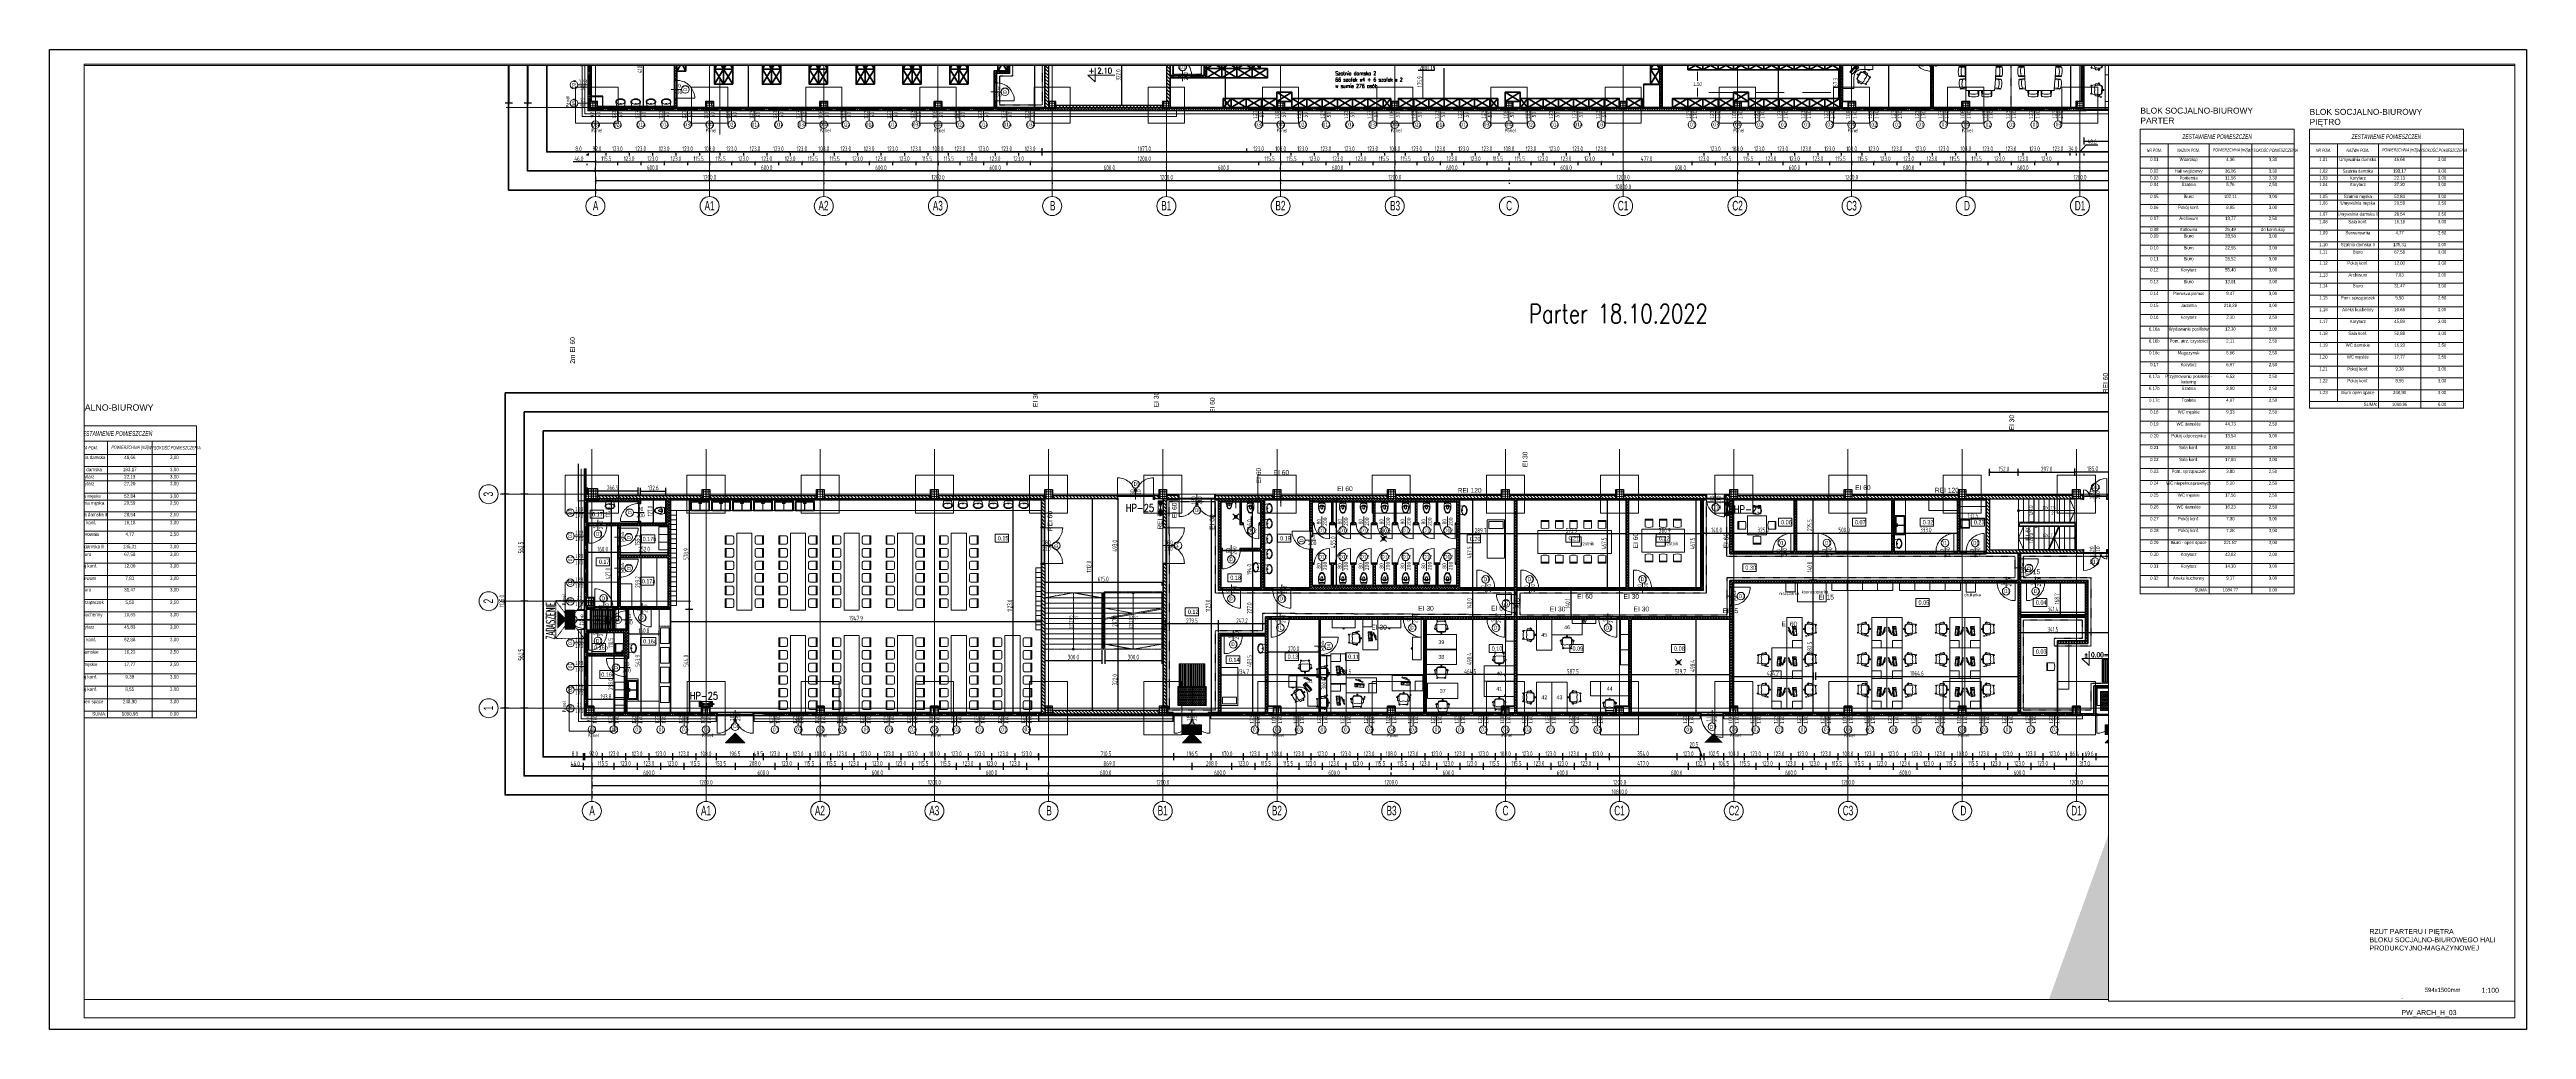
# Paper-space layout 'rzuty_biur' of a CAD drawing. Extents: x 3063 to 4563, y -509 to 85.
# The model-space entities are those that its viewports show. They can reach past a viewport. Long polylines and large blocks are cut down to what shows.
import ezdxf
from ezdxf.enums import TextEntityAlignment as Align

# ---------------------------------------------------------------- set-up
doc = ezdxf.new("R2010")
doc.units = 0
doc.header["$MEASUREMENT"] = 0
doc.header["$PDSIZE"] = -5
for name, pattern in [('0.5_0.5', [1, 0.5, -0.5]), ('ACAD_ISO02W100', [15, 12, -3]), ('ACAD_ISO03W100', [30, 12, -18]), ('ACAD_ISO10W100', [18, 12, -3, 0, -3]), ('GR_SOLID', [0])]:
    doc.linetypes.add(name, pattern=pattern)
doc.layers.get('0').update_dxf_attribs({"color": 2, "linetype": 'CONTINUOUS', "lineweight": 5})
doc.layers.get('Defpoints').update_dxf_attribs({"linetype": 'CONTINUOUS'})
doc.layers.add('_007_tabelka', color=7, linetype='CONTINUOUS')
doc.layers.add('arch_osie opisy', color=1, linetype='CONTINUOUS')
for name, color, linetype, lineweight in [('_AS_hydrantowa_opis', 7, 'CONTINUOUS', 25), ('_AS_hydrantowa_szafki', 240, 'CONTINUOUS', 25), ('_AS_WH_hydrant', 1, 'CONTINUOUS', 15), ('arch_drzwi i okna', 4, 'CONTINUOUS', 15), ('arch_drzwi i okna_znaczniki', 130, 'CONTINUOUS', 9), ('arch_fundamenty na rzucie', 3, 'CONTINUOUS', 15), ('arch_meble', 5, 'GR_SOLID', 13), ('arch_opisy', 20, 'CONTINUOUS', 13), ('arch_opisy elewacje', 7, 'GR_SOLID', 25), ('arch_osie', 181, 'CONTINUOUS', 5), ('arch_powierzchnia', 6, 'CONTINUOUS', 35), ('arch_schody', 7, 'CONTINUOUS', 9), ('arch_sciany dzialowe cienkie na hali', 52, 'CONTINUOUS', 15), ('arch_sciany dzilowe cienkie na hali', 42, 'CONTINUOUS', 15), ('arch_sciany murowane wewnetrzne', 20, 'CONTINUOUS', 25), ('arch_sciany wewnetrzne gk', 70, 'CONTINUOUS', 25), ('arch_sciany wewnetrzne murowane wypelnienie', 20, 'CONTINUOUS', 15), ('arch_sciany wewntrzne gk wypelnienie', 70, 'CONTINUOUS', 13), ('arch_sciany zewnetrzne wypelnienie', 94, 'CONTINUOUS', 25), ('arch_sciany zewnętrzne', 94, 'CONTINUOUS', 18), ('arch_slupy wypelnienie', 9, 'CONTINUOUS', 13), ('arch_słupy', 8, 'CONTINUOUS', 25), ('arch_urządzenia sanitarne', 4, 'GR_SOLID', 13), ('arch_wymiary', 2, 'CONTINUOUS', 13), ('arch_zadaszenie', 76, 'CONTINUOUS', 15), ('arch_zadaszenie kratownica', 94, 'CONTINUOUS', 15), ('AUSSENMASSE_N3', 7, 'GR_SOLID', 18), ('SZAFKI NOWE', 6, 'CONTINUOUS', 0), ('Szatnia ver poz', 2, 'CONTINUOUS', 5), ('TEXT_N5', 7, 'GR_SOLID', 0)]:
    doc.layers.add(name, color=color, linetype=linetype, lineweight=lineweight)
doc.styles.add('ARIAL', font='arial.ttf')
doc.styles.add('GR_STANDARD', font='simplex.shx')
doc.styles.add('ISO8', font='iso8.shx', dxfattribs={"width": 0.7})
doc.styles.add('KA_opisy_pionów', font='romans.shx', dxfattribs={"width": 0.8})
doc.styles.add('ROMANS', font='romans.shx', dxfattribs={"width": 0.8})
doc.styles.get("Standard").update_dxf_attribs({"font": 'arial.ttf', "width": 0.75})
doc.styles.add('styl1', font='romans.shx', dxfattribs={"width": 0.75})
doc.styles.add('TABELKA', font='tahoma.ttf', dxfattribs={"width": 0.8})
doc.styles.add('tabelka$0$arial', font='arial.ttf')
doc.linetypes.add('ZIGZAG', pattern='A,0.0001,-0.2,[131,ltypeshp.shx,S=0.2,R=0,X=-0.2,Y=0],-0.4,[131,ltypeshp.shx,S=0.2,R=180,X=0.2,Y=0],-0.2', length=0.8001)
doc.dimstyles.new('biura', dxfattribs={"dimtxt": 0.25, "dimasz": 0.1, "dimexe": 0.18, "dimexo": 0.0625, "dimgap": 0.04, "dimtad": 1, "dimdec": 1, "dimlfac": 100, "dimzin": 0, "dimdsep": 46, "dimtxsty": 'ISO8', "dimblk": 'ARCHTICK', "dimcen": 0.09, "dimadec": 0, "dimazin": 0, "dimtfac": 1, "dimtdec": 1, "dimtix": 1, "dimtofl": 0, "dimtmove": 0, "dimatfit": 3, "dimldrblk": 'ARCHTICK', "dimfxl": 0.2, "dimfxlon": 1, "dimtolj": 1, "dimtzin": 0, "dimarcsym": 0})
doc.dimstyles.new('D-GB-50', dxfattribs={"dimscale": 50, "dimtxt": 2.5, "dimasz": 2.5, "dimexe": 1, "dimexo": 2, "dimtad": 1, "dimdec": 0, "dimtxsty": 'ROMANS', "dimblk": 'OBLIQUE', "dimcen": 2.5, "dimdle": 1, "dimclrd": 256, "dimclre": 256, "dimclrt": 2, "dimadec": 0, "dimazin": 0, "dimtfac": 1, "dimtdec": 0, "dimtix": 1, "dimtmove": 2, "dimatfit": 3, "dimfxl": 1, "dimarcsym": 0})
doc.dimstyles.get("Standard").update_dxf_attribs({"dimtxt": 1, "dimasz": 1, "dimexe": 1, "dimexo": 1, "dimgap": 1, "dimtad": 1, "dimtxsty": 'STANDARD', "dimcen": 2.5, "dimadec": 0, "dimazin": 0, "dimtfac": 1, "dimtmove": 0, "dimatfit": 3, "dimfxl": 1, "dimarcsym": 0})
pattern_1 = [(270, (56.63013, 97.55748), (0.125, 0), []), (0, (56.63013, 97.55748), (0, 0.125), [])]
pattern_2 = [(135, (0, 0), (-0.0707106781187, -0.0707106781187), []), (225, (0, 0), (0.0707106781187, -0.0707106781187), [])]
pattern_3 = [(45, (0, 0), (-0.017677669529664, 0.017677669529664), [])]
pattern_4 = [(270, (223.84929, 331.20409), (0.125, 0), []), (0, (223.84929, 331.20409), (0, 0.125), [])]
pattern_5 = [(45, (223.849286, 331.204086), (-0.017677669529664, 0.017677669529664), [])]

# ---------------------------------------------------------------- blocks, each defined once
blk = doc.blocks.new('A$C5C8C0CF2')
at = {"layer": 'arch_urządzenia sanitarne'}
h = blk.add_hatch(color=256, dxfattribs=at)
h.dxf.hatch_style = 1
h.paths.add_polyline_path([(0.53, 0.67), (1.03, 0.17), (0.03, 0.17)])
for p, q in [((0.03, 1.61, 4.2), (0.03, 1.69, -3.13)), ((1.03, 1.61, 4.2), (1.03, 1.69, -3.13))]:
    blk.add_line(p, q)
at = {"layer": 'arch_drzwi i okna', "extrusion": (0, 0, -1)}
for points in [[(0, 1.61), (0, 1.59), (-0.05, 1.59), (-0.05, 1.65), (-0.07, 1.65), (-0.07, 1.71), (0, 1.71), (0, 1.69)], [(-0.06, 1.61), (-0.06, 1.53), (-0.07, 1.45), (-0.09, 1.37), (-0.11, 1.29), (-0.14, 1.21), (-0.18, 1.14), (-0.23, 1.07), (-0.27, 1.01), (-0.33, 0.95), (-0.39, 0.89), (-0.46, 0.84), (-0.53, 0.8), (-0.6, 0.76), (-0.67, 0.73), (-0.75, 0.7), (-0.83, 0.68), (-0.91, 0.67), (-1, 0.67), (-1, 1.65), (-0.06, 1.65), (-0.06, 1.61), (-1, 1.61)], [(-1.05, 1.61), (-1.05, 1.59), (-1, 1.59), (-1, 1.65), (-0.99, 1.65), (-0.99, 1.71), (-1.05, 1.71), (-1.05, 1.69)]]:
    blk.add_lwpolyline(points, dxfattribs=at)
at = {"layer": 'arch_drzwi i okna_znaczniki'}
blk.add_line((0.53, 1.88, 0), (0.53, 1.21, 7.32), dxfattribs=at)
blk.add_circle((0.53, 1.01, 7.32), 0.2, dxfattribs=at)
blk = doc.blocks.new('A$C0EAE5FCA')
at = {"layer": 'arch_urządzenia sanitarne'}
h = blk.add_hatch(color=256, dxfattribs=at)
h.dxf.hatch_style = 1
h.paths.add_polyline_path([(0.99, 0.68), (0.49, 0.18), (1.49, 0.18)])
for p, q in [((0.02, 1.62, -3.03), (0.02, 1.7, -10.35)), ((1.96, 1.62, -3.03), (1.96, 1.7, -10.35))]:
    blk.add_line(p, q)
at = {"layer": 'arch_drzwi i okna', "extrusion": (0, 0, -1)}
for points in [[(0, 1.62), (0, 1.6), (-0.05, 1.6), (-0.05, 1.66), (-0.06, 1.66), (-0.06, 1.72), (0, 1.72), (0, 1.7)], [(-0.99, 1.62), (-0.99, 1.54), (-0.98, 1.46), (-0.96, 1.38), (-0.94, 1.3), (-0.91, 1.22), (-0.87, 1.15), (-0.82, 1.08), (-0.78, 1.02), (-0.72, 0.96), (-0.66, 0.9), (-0.59, 0.85), (-0.52, 0.81), (-0.45, 0.77), (-0.38, 0.74), (-0.3, 0.71), (-0.22, 0.69), (-0.14, 0.68), (-0.05, 0.68), (-0.05, 1.66), (-0.99, 1.66), (-0.99, 1.62), (-0.05, 1.62)], [(-0.99, 1.62), (-1, 1.54), (-1.01, 1.46), (-1.03, 1.38), (-1.05, 1.3), (-1.08, 1.22), (-1.12, 1.15), (-1.16, 1.08), (-1.21, 1.02), (-1.27, 0.96), (-1.33, 0.9), (-1.4, 0.85), (-1.46, 0.81), (-1.54, 0.77), (-1.61, 0.74), (-1.69, 0.71), (-1.77, 0.69), (-1.85, 0.68), (-1.93, 0.68), (-1.93, 1.66), (-0.99, 1.66), (-0.99, 1.62), (-1.93, 1.62)]]:
    blk.add_lwpolyline(points, dxfattribs=at)
at = {"layer": 'arch_drzwi i okna'}
blk.add_lwpolyline([(1.99, 1.62), (1.99, 1.6), (1.94, 1.6), (1.94, 1.66), (1.92, 1.66), (1.92, 1.72), (1.99, 1.72), (1.99, 1.7)], dxfattribs=at)
at = {"layer": 'arch_drzwi i okna_znaczniki'}
blk.add_line((0.99, 1.89, -7.23), (0.99, 1.22, 0.1), dxfattribs=at)
blk.add_circle((0.99, 1.02, 0.1), 0.2, dxfattribs=at)
at = {"layer": 'arch_urządzenia sanitarne', "elevation": -3.03}
blk.add_lwpolyline([(1.49, 0.18), (0.49, 0.18), (0.99, 0.68), (1.49, 0.18)], dxfattribs=at)
blk = doc.blocks.new('A$C2CA25BD7')
at = {"layer": 'arch_urządzenia sanitarne'}
h = blk.add_hatch(color=256, dxfattribs=at)
h.dxf.hatch_style = 1
h.paths.add_polyline_path([(0.99, 0.68), (0.49, 0.18), (1.49, 0.18)])
for p, q in [((0.02, 1.6, 4.27), (0.02, 1.7, -10.35)), ((1.96, 1.6, -3.03), (1.96, 1.7, -10.35))]:
    blk.add_line(p, q)
at = {"layer": 'arch_drzwi i okna', "extrusion": (0, 0, -1)}
for points in [[(0, 1.6), (0, 1.58), (-0.05, 1.58), (-0.05, 1.66), (-0.06, 1.66), (-0.06, 1.72), (0, 1.72), (0, 1.7)], [(-0.99, 1.62), (-0.99, 1.54), (-0.98, 1.46), (-0.96, 1.38), (-0.94, 1.3), (-0.91, 1.22), (-0.87, 1.15), (-0.83, 1.08), (-0.78, 1.02), (-0.72, 0.96), (-0.66, 0.9), (-0.59, 0.85), (-0.52, 0.81), (-0.45, 0.77), (-0.38, 0.74), (-0.3, 0.71), (-0.22, 0.69), (-0.14, 0.68), (-0.05, 0.68), (-0.05, 1.66), (-0.99, 1.66), (-0.99, 1.62), (-0.05, 1.62)], [(-0.99, 1.62), (-1, 1.54), (-1.01, 1.46), (-1.03, 1.38), (-1.05, 1.3), (-1.08, 1.22), (-1.12, 1.15), (-1.16, 1.08), (-1.21, 1.02), (-1.27, 0.96), (-1.33, 0.9), (-1.4, 0.85), (-1.46, 0.81), (-1.54, 0.77), (-1.61, 0.74), (-1.69, 0.71), (-1.77, 0.69), (-1.85, 0.68), (-1.93, 0.68), (-1.93, 1.66), (-0.99, 1.66), (-0.99, 1.62), (-1.93, 1.62)]]:
    blk.add_lwpolyline(points, dxfattribs=at)
at = {"layer": 'arch_drzwi i okna'}
blk.add_lwpolyline([(1.99, 1.6), (1.99, 1.58), (1.94, 1.58), (1.94, 1.66), (1.92, 1.66), (1.92, 1.72), (1.99, 1.72), (1.99, 1.7)], dxfattribs=at)
at = {"layer": 'arch_drzwi i okna_znaczniki'}
blk.add_line((0.99, 1.89, -7.23), (0.99, 1.22, 0.1), dxfattribs=at)
blk.add_circle((0.99, 1.02, 0.1), 0.2, dxfattribs=at)
at = {"layer": 'arch_urządzenia sanitarne', "elevation": -3.03}
blk.add_lwpolyline([(1.49, 0.18), (0.49, 0.18), (0.99, 0.68), (1.49, 0.18)], dxfattribs=at)
blk = doc.blocks.new('A$C519071FE')
at = {"layer": 'arch_urządzenia sanitarne'}
h = blk.add_hatch(color=256, dxfattribs=at)
h.dxf.hatch_style = 1
h.paths.add_polyline_path([(1, 0.68), (0.5, 0.18), (1.5, 0.18)])
for p, q in [((0.03, 1.62, -4.3), (0.03, 1.7, 859.16)), ((1.97, 1.62, -4.3), (1.97, 1.7, 1718))]:
    blk.add_line(p, q)
at = {"layer": 'arch_drzwi i okna', "extrusion": (0, 0, -1)}
for points in [[(0, 1.62), (0, 1.6), (-0.05, 1.6), (-0.05, 1.66), (-0.07, 1.66), (-0.07, 1.72), (0, 1.72), (0, 1.7)], [(-1, 1.62), (-0.99, 1.54), (-0.98, 1.46), (-0.96, 1.38), (-0.94, 1.3), (-0.91, 1.22), (-0.87, 1.15), (-0.83, 1.08), (-0.78, 1.02), (-0.72, 0.96), (-0.66, 0.9), (-0.59, 0.85), (-0.53, 0.81), (-0.45, 0.77), (-0.38, 0.74), (-0.3, 0.71), (-0.22, 0.69), (-0.14, 0.68), (-0.06, 0.68), (-0.06, 1.66), (-1, 1.66), (-1, 1.62), (-0.06, 1.62)], [(-1, 1.62), (-1, 1.54), (-1.01, 1.46), (-1.03, 1.38), (-1.05, 1.3), (-1.08, 1.22), (-1.12, 1.15), (-1.17, 1.08), (-1.21, 1.02), (-1.27, 0.96), (-1.33, 0.9), (-1.4, 0.85), (-1.47, 0.81), (-1.54, 0.77), (-1.61, 0.74), (-1.69, 0.71), (-1.77, 0.69), (-1.85, 0.68), (-1.94, 0.68), (-1.94, 1.66), (-1, 1.66), (-1, 1.62), (-1.94, 1.62)]]:
    blk.add_lwpolyline(points, dxfattribs=at)
at = {"layer": 'arch_drzwi i okna'}
blk.add_lwpolyline([(1.99, 1.62), (1.99, 1.6), (1.94, 1.6), (1.94, 1.66), (1.93, 1.66), (1.93, 1.72), (1.99, 1.72), (1.99, 1.7)], dxfattribs=at)
at = {"layer": 'arch_drzwi i okna_znaczniki'}
blk.add_line((1, 1.76, -1.17), (1, 1.22, -1.17), dxfattribs=at)
blk.add_circle((1, 1.02, -1.17), 0.2, dxfattribs=at)
at = {"layer": 'arch_urządzenia sanitarne', "elevation": -4.3}
blk.add_lwpolyline([(1.5, 0.18), (0.5, 0.18), (1, 0.68), (1.5, 0.18)], dxfattribs=at)
blk = doc.blocks.new('A$C6A985AF1')
for p, q in [((0.94, 1.02, 0), (1.06, 1.02, 0)), ((0.94, 0.02, 0), (1.06, 0.02, 0))]:
    blk.add_line(p, q)
at = {"layer": 'arch_drzwi i okna', "extrusion": (0, 0, -1)}
for points in [[(-0.94, 0.99), (-0.86, 0.99), (-0.78, 0.98), (-0.7, 0.96), (-0.62, 0.94), (-0.54, 0.91), (-0.47, 0.87), (-0.4, 0.83), (-0.34, 0.78), (-0.28, 0.72), (-0.22, 0.66), (-0.17, 0.59), (-0.13, 0.52), (-0.09, 0.45), (-0.06, 0.38), (-0.03, 0.3), (-0.01, 0.22), (0, 0.14), (0, 0.05), (-0.98, 0.05), (-0.98, 0.99), (-0.94, 0.99), (-0.94, 0.05)], [(-0.94, 1.05), (-0.92, 1.05), (-0.92, 1), (-0.98, 1), (-0.98, 0.98), (-1.08, 0.98), (-1.08, 1.05), (-1.06, 1.05)]]:
    blk.add_lwpolyline(points, dxfattribs=at)
at = {"layer": 'arch_drzwi i okna'}
blk.add_lwpolyline([(0.94, 0), (0.92, 0), (0.92, 0.05), (0.98, 0.05), (0.98, 0.06), (1.08, 0.06), (1.08, 0), (1.06, 0)], dxfattribs=at)
at = {"layer": 'arch_drzwi i okna_znaczniki'}
blk.add_line((1.24, 0.52, 0), (0.69, 0.52, 0), dxfattribs=at)
blk.add_circle((0.49, 0.52, 0), 0.2, dxfattribs=at)
blk = doc.blocks.new('A$C2927484E')
for p, q in [((0.27, 1.97, 13.8), (0.09, 1.97, 10.07)), ((0.27, 0.03, 13.8), (0.09, 0.03, 8.48))]:
    blk.add_line(p, q)
at = {"layer": 'arch_drzwi i okna', "extrusion": (0, 0, -1)}
for points in [[(-0.27, 1.99), (-0.29, 1.99), (-0.29, 1.94), (-0.23, 1.94), (-0.23, 1.93), (-0.07, 1.93), (-0.07, 1.99), (-0.09, 1.99)], [(-0.27, 1), (-0.35, 1), (-0.43, 1.01), (-0.51, 1.03), (-0.59, 1.05), (-0.67, 1.08), (-0.74, 1.12), (-0.81, 1.16), (-0.87, 1.21), (-0.93, 1.27), (-0.99, 1.33), (-1.04, 1.4), (-1.08, 1.47), (-1.12, 1.54), (-1.15, 1.61), (-1.18, 1.69), (-1.19, 1.77), (-1.2, 1.85), (-1.21, 1.94), (-0.23, 1.94), (-0.23, 1), (-0.27, 1), (-0.27, 1.94)], [(-0.27, 1), (-0.35, 0.99), (-0.43, 0.98), (-0.51, 0.96), (-0.59, 0.94), (-0.67, 0.91), (-0.74, 0.87), (-0.81, 0.83), (-0.87, 0.78), (-0.93, 0.72), (-0.99, 0.66), (-1.04, 0.59), (-1.08, 0.53), (-1.12, 0.45), (-1.15, 0.38), (-1.18, 0.3), (-1.19, 0.22), (-1.2, 0.14), (-1.21, 0.06), (-0.23, 0.06), (-0.23, 1), (-0.27, 1), (-0.27, 0.06)]]:
    blk.add_lwpolyline(points, dxfattribs=at)
at = {"layer": 'arch_drzwi i okna'}
blk.add_lwpolyline([(0.27, 0), (0.29, 0), (0.29, 0.05), (0.23, 0.05), (0.23, 0.07), (0.07, 0.07), (0.07, 0), (0.09, 0)], dxfattribs=at)
at = {"layer": 'arch_drzwi i okna_znaczniki'}
blk.add_line((0.06, 1), (0.67, 1), dxfattribs=at)
blk.add_circle((0.87, 1), 0.2, dxfattribs=at)
blk = doc.blocks.new('A$C7F3D7EBB')
at = {"layer": 'arch_urządzenia sanitarne'}
for points in [[(0.41, 0.07), (0.41, 0.42), (0.41, 0.43), (0.41, 0.44), (0.4, 0.45), (0.39, 0.45), (0.39, 0.45), (0.16, 0.5), (0.13, 0.5), (0.1, 0.48), (0.08, 0.46), (0.05, 0.44), (0.04, 0.41), (0.02, 0.37), (0.01, 0.33), (0, 0.28), (0, 0.24), (0, 0.2), (0.01, 0.15), (0.03, 0.11), (0.04, 0.08), (0.06, 0.05), (0.09, 0.03), (0.12, 0.01), (0.14, 0), (0.17, 0), (0.2, 0.01), (0.39, 0.04), (0.39, 0.05), (0.4, 0.05), (0.41, 0.06), (0.41, 0.07), (0.41, 0.07)], [(0.16, 0.03), (0.18, 0.03), (0.21, 0.04), (0.23, 0.06), (0.25, 0.08), (0.26, 0.11), (0.27, 0.15), (0.28, 0.18), (0.29, 0.22), (0.29, 0.26), (0.29, 0.3), (0.28, 0.34), (0.27, 0.37), (0.25, 0.4), (0.24, 0.43), (0.22, 0.45), (0.19, 0.46), (0.17, 0.47), (0.15, 0.47), (0.13, 0.46), (0.1, 0.45), (0.08, 0.43), (0.07, 0.4), (0.05, 0.37), (0.04, 0.34), (0.03, 0.3), (0.03, 0.26), (0.03, 0.22), (0.04, 0.18), (0.05, 0.15), (0.06, 0.11), (0.07, 0.08), (0.09, 0.06), (0.11, 0.04), (0.14, 0.03), (0.16, 0.03)], [(0.26, 0.22), (0.27, 0.23), (0.28, 0.23), (0.28, 0.24), (0.28, 0.25), (0.28, 0.26), (0.27, 0.27), (0.27, 0.27), (0.25, 0.27), (0.25, 0.27), (0.24, 0.26), (0.24, 0.25), (0.24, 0.24), (0.24, 0.23), (0.25, 0.23), (0.26, 0.22)]]:
    blk.add_lwpolyline(points, dxfattribs=at)
blk = doc.blocks.new('A$C39AD6758')
at = {"layer": 'arch_urządzenia sanitarne'}
for points in [[(0, 0.05), (0.04, 0.03), (0.09, 0.02), (0.15, 0.01), (0.2, 0), (0.26, 0), (0.32, 0), (0.37, 0.01), (0.43, 0.02), (0.47, 0.04), (0.51, 0.06), (0.55, 0.08), (0.58, 0.11), (0.59, 0.14), (0.6, 0.17), (0.6, 0.19), (0.59, 0.22), (0.58, 0.25), (0.55, 0.28), (0.51, 0.3), (0.47, 0.32), (0.43, 0.34), (0.37, 0.35), (0.32, 0.36), (0.26, 0.36), (0.2, 0.36), (0.15, 0.35), (0.09, 0.34), (0.04, 0.33), (0, 0.31), (0, 0.05)], [(0.09, 0.34), (0.09, 0.33), (0.09, 0.32), (0.08, 0.31), (0.08, 0.3), (0.08, 0.29), (0.08, 0.28), (0.07, 0.26), (0.07, 0.25), (0.07, 0.24), (0.07, 0.23), (0.07, 0.22), (0.07, 0.21), (0.07, 0.2), (0.07, 0.19), (0.07, 0.17), (0.07, 0.16), (0.07, 0.15), (0.07, 0.14), (0.07, 0.13), (0.07, 0.12), (0.07, 0.11), (0.07, 0.1), (0.08, 0.08), (0.08, 0.07), (0.08, 0.06), (0.08, 0.05), (0.09, 0.04), (0.09, 0.03), (0.09, 0.02)], [(0.32, 0.33), (0.29, 0.33), (0.27, 0.32), (0.24, 0.31), (0.22, 0.29), (0.21, 0.27), (0.19, 0.25), (0.18, 0.23), (0.17, 0.21), (0.17, 0.18), (0.17, 0.15), (0.18, 0.13), (0.19, 0.11), (0.21, 0.09), (0.22, 0.07), (0.24, 0.05), (0.27, 0.04), (0.29, 0.03), (0.32, 0.03), (0.32, 0.03), (0.37, 0.04), (0.41, 0.04), (0.45, 0.06), (0.49, 0.07), (0.52, 0.09), (0.54, 0.11), (0.56, 0.13), (0.57, 0.16), (0.57, 0.18), (0.57, 0.2), (0.56, 0.23), (0.54, 0.25), (0.52, 0.27), (0.49, 0.29), (0.45, 0.3), (0.41, 0.31), (0.37, 0.32), (0.32, 0.33)], [(0.2, 0.18), (0.2, 0.17), (0.21, 0.16), (0.22, 0.15), (0.23, 0.14), (0.24, 0.14), (0.26, 0.13), (0.28, 0.13), (0.3, 0.13), (0.32, 0.13), (0.33, 0.14), (0.35, 0.14), (0.36, 0.15), (0.37, 0.16), (0.38, 0.17), (0.38, 0.18), (0.38, 0.19), (0.37, 0.2), (0.36, 0.21), (0.35, 0.22), (0.33, 0.22), (0.32, 0.23), (0.3, 0.23), (0.28, 0.23), (0.26, 0.23), (0.24, 0.22), (0.23, 0.22), (0.22, 0.21), (0.21, 0.2), (0.2, 0.19), (0.2, 0.18)]]:
    blk.add_lwpolyline(points, dxfattribs=at)
blk = doc.blocks.new('A$C2BA824D7')
at = {"layer": 'arch_urządzenia sanitarne'}
for p, q in [((0, 0.02, 1.57), (0, 0.98, 1.57)), ((0.48, 1, 1.57), (0.02, 1, 1.57)), ((0.02, 0.93, 1.57), (0.02, 0.53, 1.57)), ((0.02, 0.07, 1.57), (0.02, 0.48, 1.57)), ((0.48, 0, 1.57), (0.02, 0, 1.57)), ((0.43, 0.95, 1.57), (0.04, 0.95, 1.57)), ((0.45, 0.51, 1.57), (0.04, 0.51, 1.57)), ((0.45, 0.5, 1.57), (0.04, 0.5, 1.57)), ((0.43, 0.05, 1.57), (0.04, 0.05, 1.57)), ((0.45, 0.93, 1.57), (0.45, 0.51, 1.57)), ((0.45, 0.07, 1.57), (0.45, 0.5, 1.57)), ((0.5, 0.02, 1.57), (0.5, 0.98, 1.57))]:
    blk.add_line(p, q, dxfattribs=at)
for centre in [(0.4, 0.55, 1.57), (0.4, 0.45, 1.57)]:
    blk.add_circle(centre, 0.0245, dxfattribs=at)
for centre, start, end in [((0.02, 0.98, 1.57), 90, 180), ((0.02, 0.02, 1.57), 180, 270), ((0.04, 0.93, 1.57), 90, 180), ((0.04, 0.53, 1.57), 180, 270), ((0.04, 0.48, 1.57), 90, 180), ((0.04, 0.07, 1.57), 180, 270), ((0.43, 0.93, 1.57), 0, 90), ((0.43, 0.07, 1.57), 270, 0), ((0.48, 0.98, 1.57), 0, 90), ((0.48, 0.02, 1.57), 270, 0)]:
    blk.add_arc(centre, 0.02, start, end, dxfattribs=at)
blk = doc.blocks.new('A$C07767254')
at = {"elevation": 13.88}
for points in [[(0.02, 0.76), (0, 0.76), (0, 0.83), (0.02, 0.83)], [(0.84, 0.76), (0.82, 0.76), (0.82, 0.83), (0.84, 0.83)]]:
    blk.add_lwpolyline(points, close=True, dxfattribs=at)
blk.add_lwpolyline([(0.82, 0.8), (0.82, 0)], dxfattribs=at)
blk.add_arc((0.82, 0.8, 13.88), 0.8, 180, 270)
blk = doc.blocks.new('_ArchTick')
at = {"color": 0, "linetype": 'ByBlock', "const_width": 0.15}
blk.add_lwpolyline([(-0.5, -0.5), (0.5, 0.5)], dxfattribs=at)
blk = doc.blocks.new('*D266')
at = {"layer": 'arch_wymiary', "color": 0, "lineweight": -2, "transparency": 16777216}
for p, q in [((6543740.94, 5579615.78), (6543740.56, 5579615.78)), ((6543740.74, 5579615.78), (6543740.74, 5579604.53)), ((6543740.94, 5579604.53), (6543740.56, 5579604.53))]:
    blk.add_line(p, q, dxfattribs=at)
at = {"layer": 'Defpoints', "color": 0, "transparency": 16777216}
for p in [(6543742.74, 5579615.78), (6543740.74, 5579604.53), (6543742.74, 5579604.53)]:
    blk.add_point(p, dxfattribs=at)
at = {"layer": 'arch_wymiary', "color": 0, "lineweight": -2, "transparency": 16777216, "xscale": 0.1, "yscale": 0.1, "zscale": 0.1}
for p, rotation in [((6543740.74, 5579615.78), 90), ((6543740.74, 5579604.53), 270)]:
    blk.add_blockref('_ArchTick', p, dxfattribs=dict(at, rotation=rotation))
at = {"layer": 'arch_wymiary', "color": 0, "transparency": 16777216, "insert": (6543740.57, 5579610.15), "char_height": 0.25, "attachment_point": 5, "rotation": 90, "style": 'ISO8'}
blk.add_mtext('\\A1;1125.0', dxfattribs=at)
blk = doc.blocks.new('*D267')
at = {"layer": 'arch_wymiary', "color": 0, "lineweight": -2, "transparency": 16777216}
for p, q in [((6543741.94, 5579615.78), (6543741.56, 5579615.78)), ((6543741.74, 5579615.78), (6543741.74, 5579610.15)), ((6543741.94, 5579610.15), (6543741.56, 5579610.15))]:
    blk.add_line(p, q, dxfattribs=at)
at = {"layer": 'Defpoints', "color": 0, "transparency": 16777216}
for p in [(6543742.74, 5579615.78), (6543741.74, 5579610.15), (6543742.74, 5579610.15)]:
    blk.add_point(p, dxfattribs=at)
at = {"layer": 'arch_wymiary', "color": 0, "lineweight": -2, "transparency": 16777216, "xscale": 0.1, "yscale": 0.1, "zscale": 0.1}
for p, rotation in [((6543741.74, 5579615.78), 90), ((6543741.74, 5579610.15), 270)]:
    blk.add_blockref('_ArchTick', p, dxfattribs=dict(at, rotation=rotation))
at = {"layer": 'arch_wymiary', "color": 0, "transparency": 16777216, "insert": (6543741.57, 5579612.97), "char_height": 0.25, "attachment_point": 5, "rotation": 90, "style": 'ISO8'}
blk.add_mtext('\\A1;562.5', dxfattribs=at)
blk = doc.blocks.new('*D268')
at = {"layer": 'arch_wymiary', "color": 0, "lineweight": -2, "transparency": 16777216}
for p, q in [((6543741.94, 5579610.15), (6543741.56, 5579610.15)), ((6543741.74, 5579610.15), (6543741.74, 5579604.53)), ((6543741.94, 5579604.53), (6543741.56, 5579604.53))]:
    blk.add_line(p, q, dxfattribs=at)
at = {"layer": 'Defpoints', "color": 0, "transparency": 16777216}
for p in [(6543742.74, 5579610.15), (6543741.74, 5579604.53), (6543742.74, 5579604.53)]:
    blk.add_point(p, dxfattribs=at)
at = {"layer": 'arch_wymiary', "color": 0, "lineweight": -2, "transparency": 16777216, "xscale": 0.1, "yscale": 0.1, "zscale": 0.1}
for p, rotation in [((6543741.74, 5579610.15), 90), ((6543741.74, 5579604.53), 270)]:
    blk.add_blockref('_ArchTick', p, dxfattribs=dict(at, rotation=rotation))
at = {"layer": 'arch_wymiary', "color": 0, "transparency": 16777216, "insert": (6543741.57, 5579607.34), "char_height": 0.25, "attachment_point": 5, "rotation": 90, "style": 'ISO8'}
blk.add_mtext('\\A1;562.5', dxfattribs=at)
blk = doc.blocks.new('*D272')
at = {"layer": 'arch_wymiary', "color": 0, "lineweight": -2, "transparency": 16777216}
for p, q in [((6543767.22, 5579615.53), (6543767.6, 5579615.53)), ((6543767.42, 5579615.53), (6543767.42, 5579604.3)), ((6543767.22, 5579604.3), (6543767.6, 5579604.3))]:
    blk.add_line(p, q, dxfattribs=at)
at = {"layer": 'Defpoints', "color": 0, "transparency": 16777216}
for p in [(6543749.76, 5579615.53), (6543749.76, 5579604.3), (6543767.42, 5579604.3)]:
    blk.add_point(p, dxfattribs=at)
at = {"layer": 'arch_wymiary', "color": 0, "lineweight": -2, "transparency": 16777216, "xscale": 0.1, "yscale": 0.1, "zscale": 0.1}
for p, rotation in [((6543767.42, 5579615.53), 90), ((6543767.42, 5579604.3), 270)]:
    blk.add_blockref('_ArchTick', p, dxfattribs=dict(at, rotation=rotation))
at = {"layer": 'arch_wymiary', "color": 0, "transparency": 16777216, "insert": (6543767.26, 5579609.91), "char_height": 0.25, "attachment_point": 5, "rotation": 90, "style": 'ISO8'}
blk.add_mtext('\\A1;1123.0', dxfattribs=at)
blk = doc.blocks.new('*D273')
at = {"layer": 'arch_wymiary', "color": 0, "lineweight": -2, "transparency": 16777216}
for p, q in [((6543749.44, 5579608.89), (6543749.44, 5579609.27)), ((6543749.44, 5579609.09), (6543768.92, 5579609.09)), ((6543768.92, 5579608.89), (6543768.92, 5579609.27))]:
    blk.add_line(p, q, dxfattribs=at)
at = {"layer": 'Defpoints', "color": 0, "transparency": 16777216}
for p in [(6543749.44, 5579608.81), (6543768.92, 5579609.09), (6543768.92, 5579608.69)]:
    blk.add_point(p, dxfattribs=at)
at = {"layer": 'arch_wymiary', "color": 0, "lineweight": -2, "transparency": 16777216, "xscale": 0.1, "yscale": 0.1, "zscale": 0.1, "rotation": 180}
blk.add_blockref('_ArchTick', (6543749.44, 5579609.09), dxfattribs=at)
at = {"layer": 'arch_wymiary', "color": 0, "lineweight": -2, "transparency": 16777216, "xscale": 0.1, "yscale": 0.1, "zscale": 0.1}
blk.add_blockref('_ArchTick', (6543768.92, 5579609.09), dxfattribs=at)
at = {"layer": 'arch_wymiary', "color": 0, "transparency": 16777216, "insert": (6543759.18, 5579609.26), "char_height": 0.25, "attachment_point": 5, "style": 'ISO8'}
blk.add_mtext('\\A1;1947.9', dxfattribs=at)
blk = doc.blocks.new('*D274')
at = {"layer": 'arch_wymiary', "color": 0, "lineweight": -2, "transparency": 16777216}
for p, q in [((6543750.22, 5579615.53), (6543750.6, 5579615.53)), ((6543750.42, 5579615.53), (6543750.42, 5579609.74)), ((6543750.22, 5579609.74), (6543750.6, 5579609.74))]:
    blk.add_line(p, q, dxfattribs=at)
at = {"layer": 'Defpoints', "color": 0, "transparency": 16777216}
for p in [(6543749.44, 5579615.53), (6543749.44, 5579609.74), (6543750.42, 5579609.74)]:
    blk.add_point(p, dxfattribs=at)
at = {"layer": 'arch_wymiary', "color": 0, "lineweight": -2, "transparency": 16777216, "xscale": 0.1, "yscale": 0.1, "zscale": 0.1}
for p, rotation in [((6543750.42, 5579615.53), 90), ((6543750.42, 5579609.74), 270)]:
    blk.add_blockref('_ArchTick', p, dxfattribs=dict(at, rotation=rotation))
at = {"layer": 'arch_wymiary', "color": 0, "transparency": 16777216, "insert": (6543750.25, 5579612.63), "char_height": 0.25, "attachment_point": 5, "rotation": 90, "style": 'ISO8'}
blk.add_mtext('\\A1;578.9', dxfattribs=at)
blk = doc.blocks.new('*D275')
at = {"layer": 'arch_wymiary', "color": 0, "lineweight": -2, "transparency": 16777216}
for p, q in [((6543769.1, 5579611.15), (6543769.1, 5579610.97)), ((6543769.1, 5579611.15), (6543775.25, 5579611.15)), ((6543775.25, 5579611.15), (6543775.25, 5579610.97))]:
    blk.add_line(p, q, dxfattribs=at)
at = {"layer": 'Defpoints', "color": 0, "transparency": 16777216}
for p in [(6543769.1, 5579611.21), (6543775.25, 5579611.21), (6543775.25, 5579611.15)]:
    blk.add_point(p, dxfattribs=at)
at = {"layer": 'arch_wymiary', "color": 0, "lineweight": -2, "transparency": 16777216, "xscale": 0.1, "yscale": 0.1, "zscale": 0.1, "rotation": 180}
blk.add_blockref('_ArchTick', (6543769.1, 5579611.15), dxfattribs=at)
at = {"layer": 'arch_wymiary', "color": 0, "lineweight": -2, "transparency": 16777216, "xscale": 0.1, "yscale": 0.1, "zscale": 0.1}
blk.add_blockref('_ArchTick', (6543775.25, 5579611.15), dxfattribs=at)
at = {"layer": 'arch_wymiary', "color": 0, "transparency": 16777216, "insert": (6543772.17, 5579611.32), "char_height": 0.25, "attachment_point": 5, "style": 'ISO8'}
blk.add_mtext('\\A1;615.0', dxfattribs=at)
blk = doc.blocks.new('*D276')
at = {"layer": 'arch_wymiary', "color": 0, "lineweight": -2, "transparency": 16777216}
for p, q in [((6543771.78, 5579615.53), (6543771.4, 5579615.53)), ((6543771.58, 5579615.53), (6543771.58, 5579604.41)), ((6543771.78, 5579604.41), (6543771.4, 5579604.41))]:
    blk.add_line(p, q, dxfattribs=at)
at = {"layer": 'Defpoints', "color": 0, "transparency": 16777216}
for p in [(6543772.47, 5579615.53), (6543771.58, 5579604.41), (6543772.47, 5579604.41)]:
    blk.add_point(p, dxfattribs=at)
at = {"layer": 'arch_wymiary', "color": 0, "lineweight": -2, "transparency": 16777216, "xscale": 0.1, "yscale": 0.1, "zscale": 0.1}
for p, rotation in [((6543771.58, 5579615.53), 90), ((6543771.58, 5579604.41), 270)]:
    blk.add_blockref('_ArchTick', p, dxfattribs=dict(at, rotation=rotation))
at = {"layer": 'arch_wymiary', "color": 0, "transparency": 16777216, "insert": (6543771.42, 5579611.97), "char_height": 0.25, "attachment_point": 5, "rotation": 90, "style": 'ISO8'}
blk.add_mtext('\\A1;1112.0', dxfattribs=at)
blk = doc.blocks.new('*D277')
at = {"layer": 'arch_wymiary', "color": 0, "lineweight": -2, "transparency": 16777216}
for p, q in [((6543779.81, 5579610.73), (6543780.19, 5579610.73)), ((6543780.01, 5579610.73), (6543780.01, 5579608.46)), ((6543780.05, 5579608.46), (6543779.83, 5579608.46))]:
    blk.add_line(p, q, dxfattribs=at)
at = {"layer": 'Defpoints', "color": 0, "transparency": 16777216}
for p in [(6543779.2, 5579610.73), (6543780.01, 5579608.46), (6543780.12, 5579608.46)]:
    blk.add_point(p, dxfattribs=at)
at = {"layer": 'arch_wymiary', "color": 0, "lineweight": -2, "transparency": 16777216, "xscale": 0.1, "yscale": 0.1, "zscale": 0.1}
for p, rotation in [((6543780.01, 5579610.73), 90), ((6543780.01, 5579608.46), 270)]:
    blk.add_blockref('_ArchTick', p, dxfattribs=dict(at, rotation=rotation))
at = {"layer": 'arch_wymiary', "color": 0, "transparency": 16777216, "insert": (6543779.85, 5579609.79), "char_height": 0.25, "attachment_point": 5, "rotation": 90, "style": 'ISO8'}
blk.add_mtext('\\A1;227.0', dxfattribs=at)
blk = doc.blocks.new('*D278')
at = {"layer": 'arch_wymiary', "color": 0, "lineweight": -2, "transparency": 16777216}
for p, q in [((6543780.21, 5579612.79), (6543779.83, 5579612.79)), ((6543780.01, 5579612.79), (6543780.01, 5579610.85)), ((6543780.21, 5579610.85), (6543779.83, 5579610.85))]:
    blk.add_line(p, q, dxfattribs=at)
at = {"layer": 'Defpoints', "color": 0, "transparency": 16777216}
for p in [(6543780.32, 5579612.79), (6543780.01, 5579610.85), (6543780.32, 5579610.85)]:
    blk.add_point(p, dxfattribs=at)
at = {"layer": 'arch_wymiary', "color": 0, "lineweight": -2, "transparency": 16777216, "xscale": 0.1, "yscale": 0.1, "zscale": 0.1}
for p, rotation in [((6543780.01, 5579612.79), 90), ((6543780.01, 5579610.85), 270)]:
    blk.add_blockref('_ArchTick', p, dxfattribs=dict(at, rotation=rotation))
at = {"layer": 'arch_wymiary', "color": 0, "transparency": 16777216, "insert": (6543779.85, 5579611.82), "char_height": 0.25, "attachment_point": 5, "rotation": 90, "style": 'ISO8'}
blk.add_mtext('\\A1;194.0', dxfattribs=at)
blk = doc.blocks.new('*D279')
at = {"layer": 'arch_wymiary', "color": 0, "lineweight": -2, "transparency": 16777216}
for p, q in [((6543784.21, 5579615.53), (6543784.59, 5579615.53)), ((6543784.41, 5579615.53), (6543784.41, 5579610.98)), ((6543784.21, 5579610.98), (6543784.59, 5579610.98))]:
    blk.add_line(p, q, dxfattribs=at)
at = {"layer": 'Defpoints', "color": 0, "transparency": 16777216}
for p in [(6543783.03, 5579615.53), (6543783.16, 5579610.98), (6543784.41, 5579610.98)]:
    blk.add_point(p, dxfattribs=at)
at = {"layer": 'arch_wymiary', "color": 0, "lineweight": -2, "transparency": 16777216, "xscale": 0.1, "yscale": 0.1, "zscale": 0.1}
for p, rotation in [((6543784.41, 5579615.53), 90), ((6543784.41, 5579610.98), 270)]:
    blk.add_blockref('_ArchTick', p, dxfattribs=dict(at, rotation=rotation))
at = {"layer": 'arch_wymiary', "color": 0, "transparency": 16777216, "insert": (6543784.25, 5579613.25), "char_height": 0.25, "attachment_point": 5, "rotation": 90, "style": 'ISO8'}
blk.add_mtext('\\A1;455.0', dxfattribs=at)
blk = doc.blocks.new('*D280')
at = {"layer": 'arch_wymiary', "color": 0, "lineweight": -2, "transparency": 16777216}
for p, q in [((6543783.16, 5579613.91), (6543783.16, 5579613.53)), ((6543783.16, 5579613.71), (6543790.76, 5579613.71)), ((6543790.76, 5579613.91), (6543790.76, 5579613.53))]:
    blk.add_line(p, q, dxfattribs=at)
at = {"layer": 'Defpoints', "color": 0, "transparency": 16777216}
for p in [(6543783.16, 5579614.04), (6543790.76, 5579614.04), (6543790.76, 5579613.71)]:
    blk.add_point(p, dxfattribs=at)
at = {"layer": 'arch_wymiary', "color": 0, "lineweight": -2, "transparency": 16777216, "xscale": 0.1, "yscale": 0.1, "zscale": 0.1, "rotation": 180}
blk.add_blockref('_ArchTick', (6543783.16, 5579613.71), dxfattribs=at)
at = {"layer": 'arch_wymiary', "color": 0, "lineweight": -2, "transparency": 16777216, "xscale": 0.1, "yscale": 0.1, "zscale": 0.1}
blk.add_blockref('_ArchTick', (6543790.76, 5579613.71), dxfattribs=at)
at = {"layer": 'arch_wymiary', "color": 0, "transparency": 16777216, "insert": (6543786.96, 5579613.87), "char_height": 0.25, "attachment_point": 5, "style": 'ISO8'}
blk.add_mtext('\\A1;760.0', dxfattribs=at)
blk = doc.blocks.new('*D281')
at = {"layer": 'arch_wymiary', "color": 0, "lineweight": -2, "transparency": 16777216}
for p, q in [((6543790.88, 5579613.91), (6543790.88, 5579613.53)), ((6543790.88, 5579613.71), (6543793.78, 5579613.71)), ((6543793.78, 5579613.91), (6543793.78, 5579613.53))]:
    blk.add_line(p, q, dxfattribs=at)
at = {"layer": 'Defpoints', "color": 0, "transparency": 16777216}
for p in [(6543790.88, 5579614.43), (6543793.78, 5579614.43), (6543793.78, 5579613.71)]:
    blk.add_point(p, dxfattribs=at)
at = {"layer": 'arch_wymiary', "color": 0, "lineweight": -2, "transparency": 16777216, "xscale": 0.1, "yscale": 0.1, "zscale": 0.1, "rotation": 180}
blk.add_blockref('_ArchTick', (6543790.88, 5579613.71), dxfattribs=at)
at = {"layer": 'arch_wymiary', "color": 0, "lineweight": -2, "transparency": 16777216, "xscale": 0.1, "yscale": 0.1, "zscale": 0.1}
blk.add_blockref('_ArchTick', (6543793.78, 5579613.71), dxfattribs=at)
at = {"layer": 'arch_wymiary', "color": 0, "transparency": 16777216, "insert": (6543792, 5579613.87), "char_height": 0.25, "attachment_point": 5, "style": 'ISO8'}
blk.add_mtext('\\A1;289.7', dxfattribs=at)
blk = doc.blocks.new('*D282')
at = {"layer": 'arch_wymiary', "color": 0, "lineweight": -2, "transparency": 16777216}
for p, q in [((6543793.9, 5579613.91), (6543793.9, 5579613.53)), ((6543793.9, 5579613.71), (6543799.64, 5579613.71)), ((6543799.64, 5579613.91), (6543799.64, 5579613.53))]:
    blk.add_line(p, q, dxfattribs=at)
at = {"layer": 'Defpoints', "color": 0, "transparency": 16777216}
for p in [(6543793.9, 5579614.37), (6543799.64, 5579614.37), (6543799.64, 5579613.71)]:
    blk.add_point(p, dxfattribs=at)
at = {"layer": 'arch_wymiary', "color": 0, "lineweight": -2, "transparency": 16777216, "xscale": 0.1, "yscale": 0.1, "zscale": 0.1, "rotation": 180}
blk.add_blockref('_ArchTick', (6543793.9, 5579613.71), dxfattribs=at)
at = {"layer": 'arch_wymiary', "color": 0, "lineweight": -2, "transparency": 16777216, "xscale": 0.1, "yscale": 0.1, "zscale": 0.1}
blk.add_blockref('_ArchTick', (6543799.64, 5579613.71), dxfattribs=at)
at = {"layer": 'arch_wymiary', "color": 0, "transparency": 16777216, "insert": (6543796.77, 5579613.87), "char_height": 0.25, "attachment_point": 5, "style": 'ISO8'}
blk.add_mtext('\\A1;573.9', dxfattribs=at)
blk = doc.blocks.new('*D283')
at = {"layer": 'arch_wymiary', "color": 0, "lineweight": -2, "transparency": 16777216}
for p, q in [((6543799.77, 5579613.91), (6543799.77, 5579613.53)), ((6543799.77, 5579613.71), (6543803.57, 5579613.71)), ((6543803.57, 5579613.91), (6543803.57, 5579613.53))]:
    blk.add_line(p, q, dxfattribs=at)
at = {"layer": 'Defpoints', "color": 0, "transparency": 16777216}
for p in [(6543799.77, 5579615.53), (6543803.57, 5579615.53), (6543803.57, 5579613.71)]:
    blk.add_point(p, dxfattribs=at)
at = {"layer": 'arch_wymiary', "color": 0, "lineweight": -2, "transparency": 16777216, "xscale": 0.1, "yscale": 0.1, "zscale": 0.1, "rotation": 180}
blk.add_blockref('_ArchTick', (6543799.77, 5579613.71), dxfattribs=at)
at = {"layer": 'arch_wymiary', "color": 0, "lineweight": -2, "transparency": 16777216, "xscale": 0.1, "yscale": 0.1, "zscale": 0.1}
blk.add_blockref('_ArchTick', (6543803.57, 5579613.71), dxfattribs=at)
at = {"layer": 'arch_wymiary', "color": 0, "transparency": 16777216, "insert": (6543801.67, 5579613.87), "char_height": 0.25, "attachment_point": 5, "style": 'ISO8'}
blk.add_mtext('\\A1;380.9', dxfattribs=at)
blk = doc.blocks.new('*D284')
at = {"layer": 'arch_wymiary', "color": 0, "lineweight": -2, "transparency": 16777216}
for p, q in [((6543791.77, 5579615.53), (6543791.39, 5579615.53)), ((6543791.57, 5579615.53), (6543791.57, 5579610.85)), ((6543791.77, 5579610.85), (6543791.39, 5579610.85))]:
    blk.add_line(p, q, dxfattribs=at)
at = {"layer": 'Defpoints', "color": 0, "transparency": 16777216}
for p in [(6543792.46, 5579615.53), (6543791.57, 5579610.85), (6543792.46, 5579610.85)]:
    blk.add_point(p, dxfattribs=at)
at = {"layer": 'arch_wymiary', "color": 0, "lineweight": -2, "transparency": 16777216, "xscale": 0.1, "yscale": 0.1, "zscale": 0.1}
for p, rotation in [((6543791.57, 5579615.53), 90), ((6543791.57, 5579610.85), 270)]:
    blk.add_blockref('_ArchTick', p, dxfattribs=dict(at, rotation=rotation))
at = {"layer": 'arch_wymiary', "color": 0, "transparency": 16777216, "insert": (6543791.4, 5579612.72), "char_height": 0.25, "attachment_point": 5, "rotation": 90, "style": 'ISO8'}
blk.add_mtext('\\A1;467.5', dxfattribs=at)
blk = doc.blocks.new('*D285')
at = {"layer": 'arch_wymiary', "color": 0, "lineweight": -2, "transparency": 16777216}
for p, q in [((6543798.84, 5579615.53), (6543798.46, 5579615.53)), ((6543798.64, 5579615.53), (6543798.64, 5579610.85)), ((6543798.84, 5579610.85), (6543798.46, 5579610.85))]:
    blk.add_line(p, q, dxfattribs=at)
at = {"layer": 'Defpoints', "color": 0, "transparency": 16777216}
for p in [(6543799.64, 5579615.53), (6543798.64, 5579610.85), (6543799.64, 5579610.85)]:
    blk.add_point(p, dxfattribs=at)
at = {"layer": 'arch_wymiary', "color": 0, "lineweight": -2, "transparency": 16777216, "xscale": 0.1, "yscale": 0.1, "zscale": 0.1}
for p, rotation in [((6543798.64, 5579615.53), 90), ((6543798.64, 5579610.85), 270)]:
    blk.add_blockref('_ArchTick', p, dxfattribs=dict(at, rotation=rotation))
at = {"layer": 'arch_wymiary', "color": 0, "transparency": 16777216, "insert": (6543798.48, 5579613.19), "char_height": 0.25, "attachment_point": 5, "rotation": 90, "style": 'ISO8'}
blk.add_mtext('\\A1;467.5', dxfattribs=at)
blk = doc.blocks.new('*D286')
at = {"layer": 'arch_wymiary', "color": 0, "lineweight": -2, "transparency": 16777216}
for p, q in [((6543803.5, 5579615.53), (6543803.12, 5579615.53)), ((6543803.3, 5579615.53), (6543803.3, 5579610.85)), ((6543803.5, 5579610.85), (6543803.12, 5579610.85))]:
    blk.add_line(p, q, dxfattribs=at)
at = {"layer": 'Defpoints', "color": 0, "transparency": 16777216}
for p in [(6543804.37, 5579615.53), (6543803.3, 5579610.85), (6543803.57, 5579610.85)]:
    blk.add_point(p, dxfattribs=at)
at = {"layer": 'arch_wymiary', "color": 0, "lineweight": -2, "transparency": 16777216, "xscale": 0.1, "yscale": 0.1, "zscale": 0.1}
for p, rotation in [((6543803.3, 5579615.53), 90), ((6543803.3, 5579610.85), 270)]:
    blk.add_blockref('_ArchTick', p, dxfattribs=dict(at, rotation=rotation))
at = {"layer": 'arch_wymiary', "color": 0, "transparency": 16777216, "insert": (6543803.14, 5579613.19), "char_height": 0.25, "attachment_point": 5, "rotation": 90, "style": 'ISO8'}
blk.add_mtext('\\A1;467.5', dxfattribs=at)
blk = doc.blocks.new('*D287')
at = {"layer": 'arch_wymiary', "color": 0, "lineweight": -2, "transparency": 16777216}
for p, q in [((6543803.7, 5579613.53), (6543803.7, 5579613.91)), ((6543803.7, 5579613.73), (6543805.1, 5579613.73)), ((6543805.1, 5579613.53), (6543805.1, 5579613.91))]:
    blk.add_line(p, q, dxfattribs=at)
at = {"layer": 'Defpoints', "color": 0, "transparency": 16777216}
for p in [(6543805.1, 5579613.73), (6543805.1, 5579612.64), (6543803.7, 5579612.23)]:
    blk.add_point(p, dxfattribs=at)
at = {"layer": 'arch_wymiary', "color": 0, "lineweight": -2, "transparency": 16777216, "xscale": 0.1, "yscale": 0.1, "zscale": 0.1, "rotation": 180}
blk.add_blockref('_ArchTick', (6543803.7, 5579613.73), dxfattribs=at)
at = {"layer": 'arch_wymiary', "color": 0, "lineweight": -2, "transparency": 16777216, "xscale": 0.1, "yscale": 0.1, "zscale": 0.1}
blk.add_blockref('_ArchTick', (6543805.1, 5579613.73), dxfattribs=at)
at = {"layer": 'arch_wymiary', "color": 0, "transparency": 16777216, "insert": (6543804.4, 5579613.9), "char_height": 0.25, "attachment_point": 5, "style": 'ISO8'}
blk.add_mtext('\\A1;140.0', dxfattribs=at)
blk = doc.blocks.new('*D288')
at = {"layer": 'arch_wymiary', "color": 0, "lineweight": -2, "transparency": 16777216}
for p, q in [((6543793.9, 5579606.5), (6543793.9, 5579606.12)), ((6543793.9, 5579606.3), (6543799.78, 5579606.3)), ((6543799.78, 5579606.5), (6543799.78, 5579606.12))]:
    blk.add_line(p, q, dxfattribs=at)
at = {"layer": 'Defpoints', "color": 0, "transparency": 16777216}
for p in [(6543799.78, 5579609.3), (6543793.9, 5579606.75), (6543799.78, 5579606.3)]:
    blk.add_point(p, dxfattribs=at)
at = {"layer": 'arch_wymiary', "color": 0, "lineweight": -2, "transparency": 16777216, "xscale": 0.1, "yscale": 0.1, "zscale": 0.1, "rotation": 180}
blk.add_blockref('_ArchTick', (6543793.9, 5579606.3), dxfattribs=at)
at = {"layer": 'arch_wymiary', "color": 0, "lineweight": -2, "transparency": 16777216, "xscale": 0.1, "yscale": 0.1, "zscale": 0.1}
blk.add_blockref('_ArchTick', (6543799.78, 5579606.3), dxfattribs=at)
at = {"layer": 'arch_wymiary', "color": 0, "transparency": 16777216, "insert": (6543796.84, 5579606.46), "char_height": 0.25, "attachment_point": 5, "style": 'ISO8'}
blk.add_mtext('\\A1;587.5', dxfattribs=at)
blk = doc.blocks.new('*D289')
at = {"layer": 'arch_wymiary', "color": 0, "lineweight": -2, "transparency": 16777216}
for p, q in [((6543799.9, 5579606.5), (6543799.9, 5579606.12)), ((6543799.9, 5579606.3), (6543805.1, 5579606.3)), ((6543805.1, 5579606.5), (6543805.1, 5579606.12))]:
    blk.add_line(p, q, dxfattribs=at)
at = {"layer": 'Defpoints', "color": 0, "transparency": 16777216}
for p in [(6543799.9, 5579609.3), (6543805.1, 5579609.3), (6543805.1, 5579606.3)]:
    blk.add_point(p, dxfattribs=at)
at = {"layer": 'arch_wymiary', "color": 0, "lineweight": -2, "transparency": 16777216, "xscale": 0.1, "yscale": 0.1, "zscale": 0.1, "rotation": 180}
blk.add_blockref('_ArchTick', (6543799.9, 5579606.3), dxfattribs=at)
at = {"layer": 'arch_wymiary', "color": 0, "lineweight": -2, "transparency": 16777216, "xscale": 0.1, "yscale": 0.1, "zscale": 0.1}
blk.add_blockref('_ArchTick', (6543805.1, 5579606.3), dxfattribs=at)
at = {"layer": 'arch_wymiary', "color": 0, "transparency": 16777216, "insert": (6543802.5, 5579606.46), "char_height": 0.25, "attachment_point": 5, "style": 'ISO8'}
blk.add_mtext('\\A1;519.7', dxfattribs=at)
blk = doc.blocks.new('*D290')
at = {"layer": 'arch_wymiary', "color": 0, "lineweight": -2, "transparency": 16777216}
for p, q in [((6543805.22, 5579606.4), (6543805.22, 5579606.02)), ((6543805.22, 5579606.2), (6543809.47, 5579606.2)), ((6543809.47, 5579606.4), (6543809.47, 5579606.02))]:
    blk.add_line(p, q, dxfattribs=at)
at = {"layer": 'Defpoints', "color": 0, "transparency": 16777216}
for p in [(6543809.47, 5579611.12), (6543805.22, 5579610.82), (6543809.47, 5579606.2)]:
    blk.add_point(p, dxfattribs=at)
at = {"layer": 'arch_wymiary', "color": 0, "lineweight": -2, "transparency": 16777216, "xscale": 0.1, "yscale": 0.1, "zscale": 0.1, "rotation": 180}
blk.add_blockref('_ArchTick', (6543805.22, 5579606.2), dxfattribs=at)
at = {"layer": 'arch_wymiary', "color": 0, "lineweight": -2, "transparency": 16777216, "xscale": 0.1, "yscale": 0.1, "zscale": 0.1}
blk.add_blockref('_ArchTick', (6543809.47, 5579606.2), dxfattribs=at)
at = {"layer": 'arch_wymiary', "color": 0, "transparency": 16777216, "insert": (6543807.35, 5579606.36), "char_height": 0.25, "attachment_point": 5, "style": 'ISO8'}
blk.add_mtext('\\A1;424.2', dxfattribs=at)
blk = doc.blocks.new('*D291')
at = {"layer": 'arch_wymiary', "color": 0, "lineweight": -2, "transparency": 16777216}
for p, q in [((6543809.66, 5579612.65), (6543809.28, 5579612.65)), ((6543809.46, 5579612.65), (6543809.46, 5579611.25)), ((6543809.66, 5579611.25), (6543809.28, 5579611.25))]:
    blk.add_line(p, q, dxfattribs=at)
at = {"layer": 'Defpoints', "color": 0, "transparency": 16777216}
for p in [(6543811.19, 5579612.65), (6543809.46, 5579611.25), (6543810.65, 5579611.25)]:
    blk.add_point(p, dxfattribs=at)
at = {"layer": 'arch_wymiary', "color": 0, "lineweight": -2, "transparency": 16777216, "xscale": 0.1, "yscale": 0.1, "zscale": 0.1}
for p, rotation in [((6543809.46, 5579612.65), 90), ((6543809.46, 5579611.25), 270)]:
    blk.add_blockref('_ArchTick', p, dxfattribs=dict(at, rotation=rotation))
at = {"layer": 'arch_wymiary', "color": 0, "transparency": 16777216, "insert": (6543809.29, 5579611.95), "char_height": 0.25, "attachment_point": 5, "rotation": 90, "style": 'ISO8'}
blk.add_mtext('\\A1;140.0', dxfattribs=at)
blk = doc.blocks.new('*D292')
at = {"layer": 'arch_wymiary', "color": 0, "lineweight": -2, "transparency": 16777216}
for p, q in [((6543809.66, 5579611.12), (6543809.28, 5579611.12)), ((6543809.46, 5579611.12), (6543809.46, 5579604.3)), ((6543809.58, 5579604.3), (6543809.28, 5579604.3))]:
    blk.add_line(p, q, dxfattribs=at)
at = {"layer": 'Defpoints', "color": 0, "transparency": 16777216}
for p in [(6543814.08, 5579611.12), (6543809.46, 5579604.3), (6543809.65, 5579604.3)]:
    blk.add_point(p, dxfattribs=at)
at = {"layer": 'arch_wymiary', "color": 0, "lineweight": -2, "transparency": 16777216, "xscale": 0.1, "yscale": 0.1, "zscale": 0.1}
for p, rotation in [((6543809.46, 5579611.12), 90), ((6543809.46, 5579604.3), 270)]:
    blk.add_blockref('_ArchTick', p, dxfattribs=dict(at, rotation=rotation))
at = {"layer": 'arch_wymiary', "color": 0, "transparency": 16777216, "insert": (6543809.29, 5579607.71), "char_height": 0.25, "attachment_point": 5, "rotation": 90, "style": 'ISO8'}
blk.add_mtext('\\A1;682.5', dxfattribs=at)
blk = doc.blocks.new('*D293')
at = {"layer": 'arch_wymiary', "color": 0, "lineweight": -2, "transparency": 16777216}
for p, q in [((6543809.59, 5579606.4), (6543809.59, 5579606.02)), ((6543809.59, 5579606.2), (6543820.24, 5579606.2)), ((6543820.24, 5579606.4), (6543820.24, 5579606.02))]:
    blk.add_line(p, q, dxfattribs=at)
at = {"layer": 'Defpoints', "color": 0, "transparency": 16777216}
for p in [(6543809.59, 5579607.25), (6543820.24, 5579607.25), (6543820.24, 5579606.2)]:
    blk.add_point(p, dxfattribs=at)
at = {"layer": 'arch_wymiary', "color": 0, "lineweight": -2, "transparency": 16777216, "xscale": 0.1, "yscale": 0.1, "zscale": 0.1, "rotation": 180}
blk.add_blockref('_ArchTick', (6543809.59, 5579606.2), dxfattribs=at)
at = {"layer": 'arch_wymiary', "color": 0, "lineweight": -2, "transparency": 16777216, "xscale": 0.1, "yscale": 0.1, "zscale": 0.1}
blk.add_blockref('_ArchTick', (6543820.24, 5579606.2), dxfattribs=at)
at = {"layer": 'arch_wymiary', "color": 0, "transparency": 16777216, "insert": (6543814.92, 5579606.36), "char_height": 0.25, "attachment_point": 5, "style": 'ISO8'}
blk.add_mtext('\\A1;1064.6', dxfattribs=at)
blk = doc.blocks.new('*D294')
at = {"layer": 'arch_wymiary', "color": 0, "lineweight": -2, "transparency": 16777216}
for p, q in [((6543822.36, 5579611.12), (6543822.62, 5579611.12)), ((6543822.44, 5579611.12), (6543822.44, 5579609.44)), ((6543822.36, 5579609.44), (6543822.62, 5579609.44))]:
    blk.add_line(p, q, dxfattribs=at)
at = {"layer": 'Defpoints', "color": 0, "transparency": 16777216}
for p in [(6543822.29, 5579611.12), (6543822.29, 5579609.44), (6543822.44, 5579609.44)]:
    blk.add_point(p, dxfattribs=at)
at = {"layer": 'arch_wymiary', "color": 0, "lineweight": -2, "transparency": 16777216, "xscale": 0.1, "yscale": 0.1, "zscale": 0.1}
for p, rotation in [((6543822.44, 5579611.12), 90), ((6543822.44, 5579609.44), 270)]:
    blk.add_blockref('_ArchTick', p, dxfattribs=dict(at, rotation=rotation))
at = {"layer": 'arch_wymiary', "color": 0, "transparency": 16777216, "insert": (6543822.28, 5579610.28), "char_height": 0.25, "attachment_point": 5, "rotation": 90, "style": 'ISO8'}
blk.add_mtext('\\A1;168.7', dxfattribs=at)
blk = doc.blocks.new('*D295')
at = {"layer": 'arch_wymiary', "color": 0, "lineweight": -2, "transparency": 16777216}
for p, q in [((6543820.36, 5579609.75), (6543820.36, 5579609.39)), ((6543823.78, 5579609.77), (6543823.78, 5579609.39)), ((6543820.36, 5579609.57), (6543823.78, 5579609.57))]:
    blk.add_line(p, q, dxfattribs=at)
at = {"layer": 'Defpoints', "color": 0, "transparency": 16777216}
for p in [(6543820.36, 5579609.81), (6543823.78, 5579609.85), (6543823.78, 5579609.57)]:
    blk.add_point(p, dxfattribs=at)
at = {"layer": 'arch_wymiary', "color": 0, "lineweight": -2, "transparency": 16777216, "xscale": 0.1, "yscale": 0.1, "zscale": 0.1, "rotation": 180}
blk.add_blockref('_ArchTick', (6543820.36, 5579609.57), dxfattribs=at)
at = {"layer": 'arch_wymiary', "color": 0, "lineweight": -2, "transparency": 16777216, "xscale": 0.1, "yscale": 0.1, "zscale": 0.1}
blk.add_blockref('_ArchTick', (6543823.78, 5579609.57), dxfattribs=at)
at = {"layer": 'arch_wymiary', "color": 0, "transparency": 16777216, "insert": (6543822.07, 5579609.74), "char_height": 0.25, "attachment_point": 5, "style": 'ISO8'}
blk.add_mtext('\\A1;341.4', dxfattribs=at)
blk = doc.blocks.new('*D296')
at = {"layer": 'arch_wymiary', "color": 0, "lineweight": -2, "transparency": 16777216}
for p, q in [((6543823.9, 5579608.45), (6543823.9, 5579608.69)), ((6543823.9, 5579608.51), (6543827.47, 5579608.51)), ((6543827.47, 5579608.45), (6543827.47, 5579608.69))]:
    blk.add_line(p, q, dxfattribs=at)
at = {"layer": 'Defpoints', "color": 0, "transparency": 16777216}
for p in [(6543827.47, 5579608.51), (6543823.9, 5579608.38), (6543827.47, 5579608.38)]:
    blk.add_point(p, dxfattribs=at)
at = {"layer": 'arch_wymiary', "color": 0, "lineweight": -2, "transparency": 16777216, "xscale": 0.1, "yscale": 0.1, "zscale": 0.1, "rotation": 180}
blk.add_blockref('_ArchTick', (6543823.9, 5579608.51), dxfattribs=at)
at = {"layer": 'arch_wymiary', "color": 0, "lineweight": -2, "transparency": 16777216, "xscale": 0.1, "yscale": 0.1, "zscale": 0.1}
blk.add_blockref('_ArchTick', (6543827.47, 5579608.51), dxfattribs=at)
at = {"layer": 'arch_wymiary', "color": 0, "transparency": 16777216, "insert": (6543825.68, 5579608.67), "char_height": 0.25, "attachment_point": 5, "style": 'ISO8'}
blk.add_mtext('\\A1;356.5', dxfattribs=at)
blk = doc.blocks.new('*D297')
at = {"layer": 'arch_wymiary', "color": 0, "lineweight": -2, "transparency": 16777216}
for p, q in [((6543820.36, 5579608.31), (6543820.36, 5579608.69)), ((6543820.36, 5579608.51), (6543823.78, 5579608.51)), ((6543823.78, 5579608.31), (6543823.78, 5579608.69))]:
    blk.add_line(p, q, dxfattribs=at)
at = {"layer": 'Defpoints', "color": 0, "transparency": 16777216}
for p in [(6543823.78, 5579608.51), (6543820.36, 5579608.14), (6543823.78, 5579608.06)]:
    blk.add_point(p, dxfattribs=at)
at = {"layer": 'arch_wymiary', "color": 0, "lineweight": -2, "transparency": 16777216, "xscale": 0.1, "yscale": 0.1, "zscale": 0.1, "rotation": 180}
blk.add_blockref('_ArchTick', (6543820.36, 5579608.51), dxfattribs=at)
at = {"layer": 'arch_wymiary', "color": 0, "lineweight": -2, "transparency": 16777216, "xscale": 0.1, "yscale": 0.1, "zscale": 0.1}
blk.add_blockref('_ArchTick', (6543823.78, 5579608.51), dxfattribs=at)
at = {"layer": 'arch_wymiary', "color": 0, "transparency": 16777216, "insert": (6543822.07, 5579608.67), "char_height": 0.25, "attachment_point": 5, "style": 'ISO8'}
blk.add_mtext('\\A1;341.5', dxfattribs=at)
blk = doc.blocks.new('*D299')
at = {"layer": 'arch_wymiary', "color": 0, "lineweight": -2, "transparency": 16777216}
for p, q in [((6543817.18, 5579614.28), (6543817.18, 5579614.66)), ((6543817.18, 5579614.48), (6543818.56, 5579614.48)), ((6543818.56, 5579614.28), (6543818.56, 5579614.66))]:
    blk.add_line(p, q, dxfattribs=at)
at = {"layer": 'Defpoints', "color": 0, "transparency": 16777216}
for p in [(6543817.18, 5579613.64), (6543818.56, 5579614.48), (6543818.56, 5579613.64)]:
    blk.add_point(p, dxfattribs=at)
at = {"layer": 'arch_wymiary', "color": 0, "lineweight": -2, "transparency": 16777216, "xscale": 0.1, "yscale": 0.1, "zscale": 0.1, "rotation": 180}
blk.add_blockref('_ArchTick', (6543817.18, 5579614.48), dxfattribs=at)
at = {"layer": 'arch_wymiary', "color": 0, "lineweight": -2, "transparency": 16777216, "xscale": 0.1, "yscale": 0.1, "zscale": 0.1}
blk.add_blockref('_ArchTick', (6543818.56, 5579614.48), dxfattribs=at)
at = {"layer": 'arch_wymiary', "color": 0, "transparency": 16777216, "insert": (6543817.87, 5579614.65), "char_height": 0.25, "attachment_point": 5, "style": 'ISO8'}
blk.add_mtext('\\A1;137.5', dxfattribs=at)
blk = doc.blocks.new('*D300')
at = {"layer": 'arch_wymiary', "color": 0, "lineweight": -2, "transparency": 16777216}
for p, q in [((6543809.66, 5579615.53), (6543809.28, 5579615.53)), ((6543809.46, 5579615.53), (6543809.46, 5579612.77)), ((6543809.66, 5579612.77), (6543809.28, 5579612.77))]:
    blk.add_line(p, q, dxfattribs=at)
at = {"layer": 'Defpoints', "color": 0, "transparency": 16777216}
for p in [(6543815.72, 5579615.53), (6543809.46, 5579612.77), (6543815.73, 5579612.77)]:
    blk.add_point(p, dxfattribs=at)
at = {"layer": 'arch_wymiary', "color": 0, "lineweight": -2, "transparency": 16777216, "xscale": 0.1, "yscale": 0.1, "zscale": 0.1}
for p, rotation in [((6543809.46, 5579615.53), 90), ((6543809.46, 5579612.77), 270)]:
    blk.add_blockref('_ArchTick', p, dxfattribs=dict(at, rotation=rotation))
at = {"layer": 'arch_wymiary', "color": 0, "transparency": 16777216, "insert": (6543809.29, 5579614.15), "char_height": 0.25, "attachment_point": 5, "rotation": 90, "style": 'ISO8'}
blk.add_mtext('\\A1;275.5', dxfattribs=at)
blk = doc.blocks.new('*D301')
at = {"layer": 'arch_wymiary', "color": 0, "lineweight": -2, "transparency": 16777216}
for p, q in [((6543825.26, 5579613.52), (6543825.26, 5579613.14)), ((6543825.26, 5579613.32), (6543827.26, 5579613.32)), ((6543827.26, 5579613.52), (6543827.26, 5579613.14))]:
    blk.add_line(p, q, dxfattribs=at)
at = {"layer": 'Defpoints', "color": 0, "transparency": 16777216}
for p in [(6543825.26, 5579614.22), (6543827.26, 5579614.22), (6543827.26, 5579613.32)]:
    blk.add_point(p, dxfattribs=at)
at = {"layer": 'arch_wymiary', "color": 0, "lineweight": -2, "transparency": 16777216, "xscale": 0.1, "yscale": 0.1, "zscale": 0.1, "rotation": 180}
blk.add_blockref('_ArchTick', (6543825.26, 5579613.32), dxfattribs=at)
at = {"layer": 'arch_wymiary', "color": 0, "lineweight": -2, "transparency": 16777216, "xscale": 0.1, "yscale": 0.1, "zscale": 0.1}
blk.add_blockref('_ArchTick', (6543827.26, 5579613.32), dxfattribs=at)
at = {"layer": 'arch_wymiary', "color": 0, "transparency": 16777216, "insert": (6543826.26, 5579613.49), "char_height": 0.25, "attachment_point": 5, "style": 'ISO8'}
blk.add_mtext('\\A1;200.0', dxfattribs=at)
blk = doc.blocks.new('*D302')
at = {"layer": 'arch_wymiary', "color": 0, "lineweight": -2, "transparency": 16777216}
for p, q in [((6543825.6, 5579615.53), (6543825.98, 5579615.53)), ((6543825.8, 5579615.53), (6543825.8, 5579612.77)), ((6543825.6, 5579612.77), (6543825.98, 5579612.77))]:
    blk.add_line(p, q, dxfattribs=at)
at = {"layer": 'Defpoints', "color": 0, "transparency": 16777216}
for p in [(6543825.4, 5579615.53), (6543825.4, 5579612.77), (6543825.8, 5579612.77)]:
    blk.add_point(p, dxfattribs=at)
at = {"layer": 'arch_wymiary', "color": 0, "lineweight": -2, "transparency": 16777216, "xscale": 0.1, "yscale": 0.1, "zscale": 0.1}
for p, rotation in [((6543825.8, 5579615.53), 90), ((6543825.8, 5579612.77), 270)]:
    blk.add_blockref('_ArchTick', p, dxfattribs=dict(at, rotation=rotation))
at = {"layer": 'arch_wymiary', "color": 0, "transparency": 16777216, "insert": (6543825.63, 5579614.15), "char_height": 0.25, "attachment_point": 5, "rotation": 90, "style": 'ISO8'}
blk.add_mtext('\\A1;275.5', dxfattribs=at)
blk = doc.blocks.new('A$C386C7B5C')
at = {"layer": 'arch_urządzenia sanitarne'}
for p, q in [((0.08, 0.22), (0, 0.31)), ((0.08, 0.08), (0, 0)), ((0.1, 0.2), (0.21, 0.2)), ((0.1, 0.19), (0.21, 0.19)), ((0.1, 0.17), (0.21, 0.17)), ((0.1, 0.15), (0.21, 0.15)), ((0.1, 0.14), (0.21, 0.14)), ((0.1, 0.12), (0.21, 0.12)), ((0.1, 0.1), (0.21, 0.1)), ((0.22, 0.22), (0.31, 0.31)), ((0.22, 0.08), (0.31, 0))]:
    blk.add_line(p, q, dxfattribs=at)
blk.add_lwpolyline([(0.08, 0.22), (0.22, 0.22), (0.22, 0.08), (0.08, 0.08), (0.08, 0.22)], dxfattribs=at)
blk = doc.blocks.new('*D312')
at = {"layer": 'arch_wymiary', "color": 0, "lineweight": -2, "transparency": 16777216}
for p, q in [((6543818.73, 5579616.74), (6543818.73, 5579617.12)), ((6543818.73, 5579616.94), (6543820.25, 5579616.94)), ((6543820.25, 5579616.74), (6543820.25, 5579617.12))]:
    blk.add_line(p, q, dxfattribs=at)
at = {"layer": 'Defpoints', "color": 0, "transparency": 16777216}
for p in [(6543820.25, 5579616.94), (6543818.73, 5579615.48), (6543820.25, 5579615.48)]:
    blk.add_point(p, dxfattribs=at)
at = {"layer": 'arch_wymiary', "color": 0, "lineweight": -2, "transparency": 16777216, "xscale": 0.1, "yscale": 0.1, "zscale": 0.1, "rotation": 180}
blk.add_blockref('_ArchTick', (6543818.73, 5579616.94), dxfattribs=at)
at = {"layer": 'arch_wymiary', "color": 0, "lineweight": -2, "transparency": 16777216, "xscale": 0.1, "yscale": 0.1, "zscale": 0.1}
blk.add_blockref('_ArchTick', (6543820.25, 5579616.94), dxfattribs=at)
at = {"layer": 'arch_wymiary', "color": 0, "transparency": 16777216, "insert": (6543819.49, 5579617.1), "char_height": 0.25, "attachment_point": 5, "style": 'ISO8'}
blk.add_mtext('\\A1;152.0', dxfattribs=at)
blk = doc.blocks.new('*D313')
at = {"layer": 'arch_wymiary', "color": 0, "lineweight": -2, "transparency": 16777216}
for p, q in [((6543820.25, 5579616.74), (6543820.25, 5579617.12)), ((6543820.25, 5579616.94), (6543823.22, 5579616.94)), ((6543823.22, 5579616.74), (6543823.22, 5579617.12))]:
    blk.add_line(p, q, dxfattribs=at)
at = {"layer": 'Defpoints', "color": 0, "transparency": 16777216}
for p in [(6543823.22, 5579616.94), (6543820.25, 5579615.48), (6543823.22, 5579615.49)]:
    blk.add_point(p, dxfattribs=at)
at = {"layer": 'arch_wymiary', "color": 0, "lineweight": -2, "transparency": 16777216, "xscale": 0.1, "yscale": 0.1, "zscale": 0.1, "rotation": 180}
blk.add_blockref('_ArchTick', (6543820.25, 5579616.94), dxfattribs=at)
at = {"layer": 'arch_wymiary', "color": 0, "lineweight": -2, "transparency": 16777216, "xscale": 0.1, "yscale": 0.1, "zscale": 0.1}
blk.add_blockref('_ArchTick', (6543823.22, 5579616.94), dxfattribs=at)
at = {"layer": 'arch_wymiary', "color": 0, "transparency": 16777216, "insert": (6543821.74, 5579617.1), "char_height": 0.25, "attachment_point": 5, "style": 'ISO8'}
blk.add_mtext('\\A1;297.0', dxfattribs=at)
blk = doc.blocks.new('*D314')
at = {"layer": 'arch_wymiary', "color": 0, "lineweight": -2, "transparency": 16777216}
for p, q in [((6543823.22, 5579616.75), (6543823.22, 5579617.13)), ((6543823.22, 5579616.95), (6543825.08, 5579616.95)), ((6543825.08, 5579616.75), (6543825.08, 5579617.13))]:
    blk.add_line(p, q, dxfattribs=at)
at = {"layer": 'Defpoints', "color": 0, "transparency": 16777216}
for p in [(6543825.08, 5579616.95), (6543823.22, 5579615.5), (6543825.08, 5579615.53)]:
    blk.add_point(p, dxfattribs=at)
at = {"layer": 'arch_wymiary', "color": 0, "lineweight": -2, "transparency": 16777216, "xscale": 0.1, "yscale": 0.1, "zscale": 0.1, "rotation": 180}
blk.add_blockref('_ArchTick', (6543823.22, 5579616.95), dxfattribs=at)
at = {"layer": 'arch_wymiary', "color": 0, "lineweight": -2, "transparency": 16777216, "xscale": 0.1, "yscale": 0.1, "zscale": 0.1}
blk.add_blockref('_ArchTick', (6543825.08, 5579616.95), dxfattribs=at)
at = {"layer": 'arch_wymiary', "color": 0, "transparency": 16777216, "insert": (6543824.15, 5579617.12), "char_height": 0.25, "attachment_point": 5, "style": 'ISO8'}
blk.add_mtext('\\A1;185.0', dxfattribs=at)
blk = doc.blocks.new('*D315')
at = {"layer": 'arch_wymiary', "color": 0, "lineweight": -2, "transparency": 16777216}
for p, q in [((6543821, 5579615.51), (6543820.88, 5579615.51)), ((6543821.06, 5579615.51), (6543821.06, 5579614.31)), ((6543821, 5579614.31), (6543820.88, 5579614.31))]:
    blk.add_line(p, q, dxfattribs=at)
at = {"layer": 'Defpoints', "color": 0, "transparency": 16777216}
for p in [(6543821.06, 5579615.51), (6543821.06, 5579614.31), (6543821.06, 5579614.31)]:
    blk.add_point(p, dxfattribs=at)
at = {"layer": 'arch_wymiary', "color": 0, "lineweight": -2, "transparency": 16777216, "xscale": 0.1, "yscale": 0.1, "zscale": 0.1}
for p, rotation in [((6543821.06, 5579615.51), 90), ((6543821.06, 5579614.31), 270)]:
    blk.add_blockref('_ArchTick', p, dxfattribs=dict(at, rotation=rotation))
at = {"layer": 'arch_wymiary', "color": 0, "transparency": 16777216, "insert": (6543820.9, 5579614.91), "char_height": 0.25, "attachment_point": 5, "rotation": 90, "style": 'ISO8'}
blk.add_mtext('\\A1;120.0', dxfattribs=at)
blk = doc.blocks.new('*D316')
at = {"layer": 'arch_wymiary', "color": 0, "lineweight": -2, "transparency": 16777216}
for p, q in [((6543821.06, 5579614.07), (6543821.06, 5579612.87)), ((6543821.13, 5579614.07), (6543821.24, 5579614.07)), ((6543821.13, 5579612.87), (6543821.24, 5579612.87))]:
    blk.add_line(p, q, dxfattribs=at)
at = {"layer": 'Defpoints', "color": 0, "transparency": 16777216}
for p in [(6543821.06, 5579614.07), (6543821.06, 5579612.87), (6543821.06, 5579612.87)]:
    blk.add_point(p, dxfattribs=at)
at = {"layer": 'arch_wymiary', "color": 0, "lineweight": -2, "transparency": 16777216, "xscale": 0.1, "yscale": 0.1, "zscale": 0.1}
for p, rotation in [((6543821.06, 5579614.07), 90), ((6543821.06, 5579612.87), 270)]:
    blk.add_blockref('_ArchTick', p, dxfattribs=dict(at, rotation=rotation))
at = {"layer": 'arch_wymiary', "color": 0, "transparency": 16777216, "insert": (6543820.9, 5579613.47), "char_height": 0.25, "attachment_point": 5, "rotation": 90, "style": 'ISO8'}
blk.add_mtext('\\A1;120.0', dxfattribs=at)
blk = doc.blocks.new('*D317')
at = {"layer": 'arch_wymiary', "color": 0, "lineweight": -2, "transparency": 16777216}
for p, q in [((6543803.25, 5579609.2), (6543803.48, 5579609.2)), ((6543803.3, 5579609.2), (6543803.3, 5579604.3)), ((6543803.25, 5579604.3), (6543803.48, 5579604.3))]:
    blk.add_line(p, q, dxfattribs=at)
at = {"layer": 'Defpoints', "color": 0, "transparency": 16777216}
for p in [(6543803.19, 5579609.2), (6543803.19, 5579604.3), (6543803.3, 5579604.3)]:
    blk.add_point(p, dxfattribs=at)
at = {"layer": 'arch_wymiary', "color": 0, "lineweight": -2, "transparency": 16777216, "xscale": 0.1, "yscale": 0.1, "zscale": 0.1}
for p, rotation in [((6543803.3, 5579609.2), 90), ((6543803.3, 5579604.3), 270)]:
    blk.add_blockref('_ArchTick', p, dxfattribs=dict(at, rotation=rotation))
at = {"layer": 'arch_wymiary', "color": 0, "transparency": 16777216, "insert": (6543803.14, 5579606.75), "char_height": 0.25, "attachment_point": 5, "rotation": 90, "style": 'ISO8'}
blk.add_mtext('\\A1;490.4', dxfattribs=at)
blk = doc.blocks.new('*D318')
at = {"layer": 'arch_wymiary', "color": 0, "lineweight": -2, "transparency": 16777216}
for p, q in [((6543789.13, 5579606.61), (6543789.13, 5579606.12)), ((6543793.78, 5579606.3), (6543789.13, 5579606.3)), ((6543793.78, 5579606.56), (6543793.78, 5579606.12))]:
    blk.add_line(p, q, dxfattribs=at)
at = {"layer": 'Defpoints', "color": 0, "transparency": 16777216}
for p in [(6543789.13, 5579606.67), (6543789.13, 5579606.3), (6543793.78, 5579606.62)]:
    blk.add_point(p, dxfattribs=at)
at = {"layer": 'arch_wymiary', "color": 0, "lineweight": -2, "transparency": 16777216, "xscale": 0.1, "yscale": 0.1, "zscale": 0.1, "rotation": 180}
blk.add_blockref('_ArchTick', (6543789.13, 5579606.3), dxfattribs=at)
at = {"layer": 'arch_wymiary', "color": 0, "lineweight": -2, "transparency": 16777216, "xscale": 0.1, "yscale": 0.1, "zscale": 0.1}
blk.add_blockref('_ArchTick', (6543793.78, 5579606.3), dxfattribs=at)
at = {"layer": 'arch_wymiary', "color": 0, "transparency": 16777216, "insert": (6543791.45, 5579606.46), "char_height": 0.25, "attachment_point": 5, "style": 'ISO8'}
blk.add_mtext('\\A1;464.5', dxfattribs=at)
blk = doc.blocks.new('*D319')
at = {"layer": 'arch_wymiary', "color": 0, "lineweight": -2, "transparency": 16777216}
for p, q in [((6543780.82, 5579606.09), (6543780.82, 5579606.47)), ((6543789.01, 5579606.29), (6543780.82, 5579606.29)), ((6543789.01, 5579606.09), (6543789.01, 5579606.47))]:
    blk.add_line(p, q, dxfattribs=at)
at = {"layer": 'Defpoints', "color": 0, "transparency": 16777216}
for p in [(6543780.82, 5579606.29), (6543780.82, 5579606.03), (6543789.01, 5579606.03)]:
    blk.add_point(p, dxfattribs=at)
at = {"layer": 'arch_wymiary', "color": 0, "lineweight": -2, "transparency": 16777216, "xscale": 0.1, "yscale": 0.1, "zscale": 0.1, "rotation": 180}
blk.add_blockref('_ArchTick', (6543780.82, 5579606.29), dxfattribs=at)
at = {"layer": 'arch_wymiary', "color": 0, "lineweight": -2, "transparency": 16777216, "xscale": 0.1, "yscale": 0.1, "zscale": 0.1}
blk.add_blockref('_ArchTick', (6543789.01, 5579606.29), dxfattribs=at)
at = {"layer": 'arch_wymiary', "color": 0, "transparency": 16777216, "insert": (6543784.91, 5579606.45), "char_height": 0.25, "attachment_point": 5, "style": 'ISO8'}
blk.add_mtext('\\A1;818.5', dxfattribs=at)
blk = doc.blocks.new('*D320')
at = {"layer": 'arch_wymiary', "color": 0, "lineweight": -2, "transparency": 16777216}
for p, q in [((6543778.35, 5579605.68), (6543778.35, 5579606.47)), ((6543778.35, 5579606.29), (6543780.7, 5579606.29)), ((6543780.7, 5579605.68), (6543780.7, 5579606.47))]:
    blk.add_line(p, q, dxfattribs=at)
at = {"layer": 'Defpoints', "color": 0, "transparency": 16777216}
for p in [(6543780.7, 5579606.29), (6543778.35, 5579605.62), (6543780.7, 5579605.62)]:
    blk.add_point(p, dxfattribs=at)
at = {"layer": 'arch_wymiary', "color": 0, "lineweight": -2, "transparency": 16777216, "xscale": 0.1, "yscale": 0.1, "zscale": 0.1, "rotation": 180}
blk.add_blockref('_ArchTick', (6543778.35, 5579606.29), dxfattribs=at)
at = {"layer": 'arch_wymiary', "color": 0, "lineweight": -2, "transparency": 16777216, "xscale": 0.1, "yscale": 0.1, "zscale": 0.1}
blk.add_blockref('_ArchTick', (6543780.7, 5579606.29), dxfattribs=at)
at = {"layer": 'arch_wymiary', "color": 0, "transparency": 16777216, "insert": (6543779.52, 5579606.45), "char_height": 0.25, "attachment_point": 5, "style": 'ISO8'}
blk.add_mtext('\\A1;234.7', dxfattribs=at)
blk = doc.blocks.new('*D321')
at = {"layer": 'arch_wymiary', "color": 0, "lineweight": -2, "transparency": 16777216}
for p, q in [((6543778.22, 5579608.52), (6543778.22, 5579609.15)), ((6543780.7, 5579608.97), (6543778.22, 5579608.97)), ((6543780.7, 5579608.83), (6543780.7, 5579609.15))]:
    blk.add_line(p, q, dxfattribs=at)
at = {"layer": 'Defpoints', "color": 0, "transparency": 16777216}
for p in [(6543778.22, 5579608.97), (6543778.22, 5579608.46), (6543780.7, 5579608.77)]:
    blk.add_point(p, dxfattribs=at)
at = {"layer": 'arch_wymiary', "color": 0, "lineweight": -2, "transparency": 16777216, "xscale": 0.1, "yscale": 0.1, "zscale": 0.1, "rotation": 180}
blk.add_blockref('_ArchTick', (6543778.22, 5579608.97), dxfattribs=at)
at = {"layer": 'arch_wymiary', "color": 0, "lineweight": -2, "transparency": 16777216, "xscale": 0.1, "yscale": 0.1, "zscale": 0.1}
blk.add_blockref('_ArchTick', (6543780.7, 5579608.97), dxfattribs=at)
at = {"layer": 'arch_wymiary', "color": 0, "transparency": 16777216, "insert": (6543779.46, 5579609.13), "char_height": 0.25, "attachment_point": 5, "style": 'ISO8'}
blk.add_mtext('\\A1;247.2', dxfattribs=at)
blk = doc.blocks.new('*D322')
at = {"layer": 'arch_wymiary', "color": 0, "lineweight": -2, "transparency": 16777216}
for p, q in [((6543775.43, 5579608.79), (6543775.43, 5579609.15)), ((6543778.22, 5579608.97), (6543775.43, 5579608.97)), ((6543778.22, 5579608.83), (6543778.22, 5579609.15))]:
    blk.add_line(p, q, dxfattribs=at)
at = {"layer": 'Defpoints', "color": 0, "transparency": 16777216}
for p in [(6543775.43, 5579608.97), (6543775.43, 5579608.73), (6543778.22, 5579608.77)]:
    blk.add_point(p, dxfattribs=at)
at = {"layer": 'arch_wymiary', "color": 0, "lineweight": -2, "transparency": 16777216, "xscale": 0.1, "yscale": 0.1, "zscale": 0.1, "rotation": 180}
blk.add_blockref('_ArchTick', (6543775.43, 5579608.97), dxfattribs=at)
at = {"layer": 'arch_wymiary', "color": 0, "lineweight": -2, "transparency": 16777216, "xscale": 0.1, "yscale": 0.1, "zscale": 0.1}
blk.add_blockref('_ArchTick', (6543778.22, 5579608.97), dxfattribs=at)
at = {"layer": 'arch_wymiary', "color": 0, "transparency": 16777216, "insert": (6543776.83, 5579609.13), "char_height": 0.25, "attachment_point": 5, "style": 'ISO8'}
blk.add_mtext('\\A1;279.5', dxfattribs=at)
blk = doc.blocks.new('*D323')
at = {"layer": 'arch_wymiary', "color": 0, "lineweight": -2, "transparency": 16777216}
for p, q in [((6543778.16, 5579615.53), (6543777.67, 5579615.53)), ((6543777.85, 5579604.3), (6543777.85, 5579615.53)), ((6543778.16, 5579604.3), (6543777.67, 5579604.3))]:
    blk.add_line(p, q, dxfattribs=at)
at = {"layer": 'Defpoints', "color": 0, "transparency": 16777216}
for p in [(6543777.85, 5579615.53), (6543778.22, 5579615.53), (6543778.22, 5579604.3)]:
    blk.add_point(p, dxfattribs=at)
at = {"layer": 'arch_wymiary', "color": 0, "lineweight": -2, "transparency": 16777216, "xscale": 0.1, "yscale": 0.1, "zscale": 0.1}
for p, rotation in [((6543777.85, 5579615.53), 90), ((6543777.85, 5579604.3), 270)]:
    blk.add_blockref('_ArchTick', p, dxfattribs=dict(at, rotation=rotation))
at = {"layer": 'arch_wymiary', "color": 0, "transparency": 16777216, "insert": (6543777.68, 5579609.91), "char_height": 0.25, "attachment_point": 5, "rotation": 90, "style": 'ISO8'}
blk.add_mtext('\\A1;1123.0', dxfattribs=at)
blk = doc.blocks.new('*D324')
at = {"layer": 'arch_wymiary', "color": 0, "lineweight": -2, "transparency": 16777216}
for p, q in [((6543779.97, 5579608.33), (6543780.19, 5579608.33)), ((6543780.01, 5579608.33), (6543780.01, 5579604.3)), ((6543779.97, 5579604.3), (6543780.19, 5579604.3))]:
    blk.add_line(p, q, dxfattribs=at)
at = {"layer": 'Defpoints', "color": 0, "transparency": 16777216}
for p in [(6543779.9, 5579608.33), (6543779.9, 5579604.3), (6543780.01, 5579604.3)]:
    blk.add_point(p, dxfattribs=at)
at = {"layer": 'arch_wymiary', "color": 0, "lineweight": -2, "transparency": 16777216, "xscale": 0.1, "yscale": 0.1, "zscale": 0.1}
for p, rotation in [((6543780.01, 5579608.33), 90), ((6543780.01, 5579604.3), 270)]:
    blk.add_blockref('_ArchTick', p, dxfattribs=dict(at, rotation=rotation))
at = {"layer": 'arch_wymiary', "color": 0, "transparency": 16777216, "insert": (6543779.85, 5579607.01), "char_height": 0.25, "attachment_point": 5, "rotation": 90, "style": 'ISO8'}
blk.add_mtext('\\A1;403.5', dxfattribs=at)
blk = doc.blocks.new('*D325')
at = {"layer": 'arch_wymiary', "color": 0, "lineweight": -2, "transparency": 16777216}
for p, q in [((6543791.55, 5579609.2), (6543791.39, 5579609.2)), ((6543791.57, 5579609.2), (6543791.57, 5579604.3)), ((6543791.55, 5579604.3), (6543791.39, 5579604.3))]:
    blk.add_line(p, q, dxfattribs=at)
at = {"layer": 'Defpoints', "color": 0, "transparency": 16777216}
for p in [(6543791.61, 5579609.2), (6543791.57, 5579604.3), (6543791.61, 5579604.3)]:
    blk.add_point(p, dxfattribs=at)
at = {"layer": 'arch_wymiary', "color": 0, "lineweight": -2, "transparency": 16777216, "xscale": 0.1, "yscale": 0.1, "zscale": 0.1}
for p, rotation in [((6543791.57, 5579609.2), 90), ((6543791.57, 5579604.3), 270)]:
    blk.add_blockref('_ArchTick', p, dxfattribs=dict(at, rotation=rotation))
at = {"layer": 'arch_wymiary', "color": 0, "transparency": 16777216, "insert": (6543791.4, 5579607.12), "char_height": 0.25, "attachment_point": 5, "rotation": 90, "style": 'ISO8'}
blk.add_mtext('\\A1;490.4', dxfattribs=at)
blk = doc.blocks.new('*D326')
at = {"layer": 'arch_wymiary', "color": 0, "lineweight": -2, "transparency": 16777216}
for p, q in [((6543772.97, 5579615.53), (6543772.76, 5579615.53)), ((6543772.94, 5579615.53), (6543772.94, 5579610.6)), ((6543772.97, 5579610.6), (6543772.76, 5579610.6))]:
    blk.add_line(p, q, dxfattribs=at)
at = {"layer": 'Defpoints', "color": 0, "transparency": 16777216}
for p in [(6543773.03, 5579615.53), (6543772.94, 5579610.6), (6543773.03, 5579610.6)]:
    blk.add_point(p, dxfattribs=at)
at = {"layer": 'arch_wymiary', "color": 0, "lineweight": -2, "transparency": 16777216, "xscale": 0.1, "yscale": 0.1, "zscale": 0.1}
for p, rotation in [((6543772.94, 5579615.53), 90), ((6543772.94, 5579610.6), 270)]:
    blk.add_blockref('_ArchTick', p, dxfattribs=dict(at, rotation=rotation))
at = {"layer": 'arch_wymiary', "color": 0, "transparency": 16777216, "insert": (6543772.78, 5579613.06), "char_height": 0.25, "attachment_point": 5, "rotation": 90, "style": 'ISO8'}
blk.add_mtext('\\A1;493.0', dxfattribs=at)
blk = doc.blocks.new('*D327')
at = {"layer": 'arch_wymiary', "color": 0, "lineweight": -2, "transparency": 16777216}
for p, q in [((6543772.97, 5579610.6), (6543772.76, 5579610.6)), ((6543772.94, 5579610.6), (6543772.94, 5579607.63)), ((6543774.11, 5579607.63), (6543772.76, 5579607.63))]:
    blk.add_line(p, q, dxfattribs=at)
at = {"layer": 'Defpoints', "color": 0, "transparency": 16777216}
for p in [(6543773.03, 5579610.6), (6543772.94, 5579607.63), (6543774.17, 5579607.63)]:
    blk.add_point(p, dxfattribs=at)
at = {"layer": 'arch_wymiary', "color": 0, "lineweight": -2, "transparency": 16777216, "xscale": 0.1, "yscale": 0.1, "zscale": 0.1}
for p, rotation in [((6543772.94, 5579610.6), 90), ((6543772.94, 5579607.63), 270)]:
    blk.add_blockref('_ArchTick', p, dxfattribs=dict(at, rotation=rotation))
at = {"layer": 'arch_wymiary', "color": 0, "transparency": 16777216, "insert": (6543772.78, 5579609.11), "char_height": 0.25, "attachment_point": 5, "rotation": 90, "style": 'ISO8'}
blk.add_mtext('\\A1;297.0', dxfattribs=at)
blk = doc.blocks.new('*D328')
at = {"layer": 'arch_wymiary', "color": 0, "lineweight": -2, "transparency": 16777216}
for p, q in [((6543774.11, 5579607.63), (6543772.76, 5579607.63)), ((6543772.94, 5579607.63), (6543772.94, 5579604.41)), ((6543774.31, 5579604.41), (6543772.76, 5579604.41))]:
    blk.add_line(p, q, dxfattribs=at)
at = {"layer": 'Defpoints', "color": 0, "transparency": 16777216}
for p in [(6543774.17, 5579607.63), (6543772.94, 5579604.41), (6543774.37, 5579604.41)]:
    blk.add_point(p, dxfattribs=at)
at = {"layer": 'arch_wymiary', "color": 0, "lineweight": -2, "transparency": 16777216, "xscale": 0.1, "yscale": 0.1, "zscale": 0.1}
for p, rotation in [((6543772.94, 5579607.63), 90), ((6543772.94, 5579604.41), 270)]:
    blk.add_blockref('_ArchTick', p, dxfattribs=dict(at, rotation=rotation))
at = {"layer": 'arch_wymiary', "color": 0, "transparency": 16777216, "insert": (6543772.78, 5579606.02), "char_height": 0.25, "attachment_point": 5, "rotation": 90, "style": 'ISO8'}
blk.add_mtext('\\A1;322.0', dxfattribs=at)
blk = doc.blocks.new('*D329')
at = {"layer": 'arch_wymiary', "color": 0, "lineweight": -2, "transparency": 16777216}
for p, q in [((6543769.1, 5579607.57), (6543769.1, 5579606.86)), ((6543772.1, 5579607.57), (6543772.1, 5579606.86)), ((6543769.1, 5579607.04), (6543772.1, 5579607.04))]:
    blk.add_line(p, q, dxfattribs=at)
at = {"layer": 'Defpoints', "color": 0, "transparency": 16777216}
for p in [(6543769.1, 5579607.63), (6543772.1, 5579607.63), (6543772.1, 5579607.04)]:
    blk.add_point(p, dxfattribs=at)
at = {"layer": 'arch_wymiary', "color": 0, "lineweight": -2, "transparency": 16777216, "xscale": 0.1, "yscale": 0.1, "zscale": 0.1, "rotation": 180}
blk.add_blockref('_ArchTick', (6543769.1, 5579607.04), dxfattribs=at)
at = {"layer": 'arch_wymiary', "color": 0, "lineweight": -2, "transparency": 16777216, "xscale": 0.1, "yscale": 0.1, "zscale": 0.1}
blk.add_blockref('_ArchTick', (6543772.1, 5579607.04), dxfattribs=at)
at = {"layer": 'arch_wymiary', "color": 0, "transparency": 16777216, "insert": (6543770.6, 5579607.21), "char_height": 0.25, "attachment_point": 5, "style": 'ISO8'}
blk.add_mtext('\\A1;300.0', dxfattribs=at)
blk = doc.blocks.new('*D330')
at = {"layer": 'arch_wymiary', "color": 0, "lineweight": -2, "transparency": 16777216}
for p, q in [((6543772.25, 5579607.57), (6543772.25, 5579606.86)), ((6543775.25, 5579607.57), (6543775.25, 5579606.86)), ((6543772.25, 5579607.04), (6543775.25, 5579607.04))]:
    blk.add_line(p, q, dxfattribs=at)
at = {"layer": 'Defpoints', "color": 0, "transparency": 16777216}
for p in [(6543772.25, 5579607.63), (6543775.25, 5579607.63), (6543775.25, 5579607.04)]:
    blk.add_point(p, dxfattribs=at)
at = {"layer": 'arch_wymiary', "color": 0, "lineweight": -2, "transparency": 16777216, "xscale": 0.1, "yscale": 0.1, "zscale": 0.1, "rotation": 180}
blk.add_blockref('_ArchTick', (6543772.25, 5579607.04), dxfattribs=at)
at = {"layer": 'arch_wymiary', "color": 0, "lineweight": -2, "transparency": 16777216, "xscale": 0.1, "yscale": 0.1, "zscale": 0.1}
blk.add_blockref('_ArchTick', (6543775.25, 5579607.04), dxfattribs=at)
at = {"layer": 'arch_wymiary', "color": 0, "transparency": 16777216, "insert": (6543773.75, 5579607.21), "char_height": 0.25, "attachment_point": 5, "style": 'ISO8'}
blk.add_mtext('\\A1;300.0', dxfattribs=at)
blk = doc.blocks.new('zlaczka')
at = {"layer": 'arch_urządzenia sanitarne'}
for p, q in [((3169.35, -1171.7), (3169.45, -1171.7)), ((3169.45, -1171.73), (3169.45, -1171.68))]:
    blk.add_line(p, q, dxfattribs=at)
at = {"layer": 'arch_urządzenia sanitarne', "linetype": 'ZIGZAG', "ltscale": 0.2}
blk.add_line((3169.45, -1171.7), (3169.68, -1171.7), dxfattribs=at)
blk = doc.blocks.new('A$C3FD8794B')
at = {"layer": 'arch_urządzenia sanitarne'}
for p, q in [((0, 0.02, 0), (0, 0.45, 0)), ((0.02, 0.47, 0), (0.48, 0.47, 0)), ((0.02, 0, 0), (0.48, 0, 0)), ((0.05, 0.4, 0), (0.05, 0.04, 0)), ((0.05, 0.04, 0), (0.46, 0.04, 0)), ((0.07, 0.42, 0), (0.46, 0.42, 0)), ((0.48, 0.4, 0), (0.48, 0.06, 0)), ((0.5, 0.02, 0), (0.5, 0.45, 0))]:
    blk.add_line(p, q, dxfattribs=at)
blk.add_circle((0.1, 0.09, 0), 0.0245, dxfattribs=at)
for centre, start, end in [((0.02, 0.45, 0), 90, 180), ((0.02, 0.02, 0), 180, 270), ((0.07, 0.4, 0), 90, 180), ((0.46, 0.4, 0), 360, 90), ((0.46, 0.06, 0), 270, 360), ((0.48, 0.45, 0), 360, 90), ((0.48, 0.02, 0), 270, 360)]:
    blk.add_arc(centre, 0.02, start, end, dxfattribs=at)
blk = doc.blocks.new('*D331')
at = {"layer": 'arch_wymiary', "color": 0, "lineweight": -2, "transparency": 16777216}
for p, q in [((6543750.22, 5579609.74), (6543750.6, 5579609.74)), ((6543750.42, 5579609.74), (6543750.42, 5579604.3)), ((6543750.22, 5579604.3), (6543750.6, 5579604.3))]:
    blk.add_line(p, q, dxfattribs=at)
at = {"layer": 'Defpoints', "color": 0, "transparency": 16777216}
for p in [(6543749.44, 5579609.74), (6543749.44, 5579604.3), (6543750.42, 5579604.3)]:
    blk.add_point(p, dxfattribs=at)
at = {"layer": 'arch_wymiary', "color": 0, "lineweight": -2, "transparency": 16777216, "xscale": 0.1, "yscale": 0.1, "zscale": 0.1}
for p, rotation in [((6543750.42, 5579609.74), 90), ((6543750.42, 5579604.3), 270)]:
    blk.add_blockref('_ArchTick', p, dxfattribs=dict(at, rotation=rotation))
at = {"layer": 'arch_wymiary', "color": 0, "transparency": 16777216, "insert": (6543750.25, 5579607.02), "char_height": 0.25, "attachment_point": 5, "rotation": 90, "style": 'ISO8'}
blk.add_mtext('\\A1;544.0', dxfattribs=at)
blk = doc.blocks.new('*D332')
at = {"layer": 'arch_wymiary', "color": 0, "lineweight": -2, "transparency": 16777216}
for p, q in [((6543748.06, 5579614.13), (6543747.68, 5579614.13)), ((6543747.86, 5579614.13), (6543747.86, 5579612.58)), ((6543748.06, 5579612.58), (6543747.68, 5579612.58))]:
    blk.add_line(p, q, dxfattribs=at)
at = {"layer": 'Defpoints', "color": 0, "transparency": 16777216}
for p in [(6543748.57, 5579614.13), (6543747.86, 5579612.58), (6543748.57, 5579612.58)]:
    blk.add_point(p, dxfattribs=at)
at = {"layer": 'arch_wymiary', "color": 0, "lineweight": -2, "transparency": 16777216, "xscale": 0.1, "yscale": 0.1, "zscale": 0.1}
for p, rotation in [((6543747.86, 5579614.13), 90), ((6543747.86, 5579612.58), 270)]:
    blk.add_blockref('_ArchTick', p, dxfattribs=dict(at, rotation=rotation))
at = {"layer": 'arch_wymiary', "color": 0, "transparency": 16777216, "insert": (6543747.7, 5579613.36), "char_height": 0.25, "attachment_point": 5, "rotation": 90, "style": 'ISO8'}
blk.add_mtext('\\A1;155.3', dxfattribs=at)
blk = doc.blocks.new('*D333')
at = {"layer": 'arch_wymiary', "color": 0, "lineweight": -2, "transparency": 16777216}
for p, q in [((6543748.07, 5579612.45), (6543747.69, 5579612.45)), ((6543747.87, 5579612.45), (6543747.87, 5579609.86)), ((6543748.07, 5579609.86), (6543747.69, 5579609.86))]:
    blk.add_line(p, q, dxfattribs=at)
at = {"layer": 'Defpoints', "color": 0, "transparency": 16777216}
for p in [(6543748.33, 5579612.45), (6543747.87, 5579609.86), (6543748.62, 5579609.86)]:
    blk.add_point(p, dxfattribs=at)
at = {"layer": 'arch_wymiary', "color": 0, "lineweight": -2, "transparency": 16777216, "xscale": 0.1, "yscale": 0.1, "zscale": 0.1}
for p, rotation in [((6543747.87, 5579612.45), 90), ((6543747.87, 5579609.86), 270)]:
    blk.add_blockref('_ArchTick', p, dxfattribs=dict(at, rotation=rotation))
at = {"layer": 'arch_wymiary', "color": 0, "transparency": 16777216, "insert": (6543747.71, 5579611.16), "char_height": 0.25, "attachment_point": 5, "rotation": 90, "style": 'ISO8'}
blk.add_mtext('\\A1;259.2', dxfattribs=at)
blk = doc.blocks.new('*D334')
at = {"layer": 'arch_wymiary', "color": 0, "lineweight": -2, "transparency": 16777216}
for p, q in [((6543748.07, 5579609.74), (6543747.69, 5579609.74)), ((6543747.87, 5579609.74), (6543747.87, 5579604.3)), ((6543748.07, 5579604.3), (6543747.69, 5579604.3))]:
    blk.add_line(p, q, dxfattribs=at)
at = {"layer": 'Defpoints', "color": 0, "transparency": 16777216}
for p in [(6543748.84, 5579609.74), (6543747.87, 5579604.3), (6543748.84, 5579604.3)]:
    blk.add_point(p, dxfattribs=at)
at = {"layer": 'arch_wymiary', "color": 0, "lineweight": -2, "transparency": 16777216, "xscale": 0.1, "yscale": 0.1, "zscale": 0.1}
for p, rotation in [((6543747.87, 5579609.74), 90), ((6543747.87, 5579604.3), 270)]:
    blk.add_blockref('_ArchTick', p, dxfattribs=dict(at, rotation=rotation))
at = {"layer": 'arch_wymiary', "color": 0, "transparency": 16777216, "insert": (6543747.71, 5579607.02), "char_height": 0.25, "attachment_point": 5, "rotation": 90, "style": 'ISO8'}
blk.add_mtext('\\A1;543.9', dxfattribs=at)
blk = doc.blocks.new('*D335')
at = {"layer": 'arch_wymiary', "color": 0, "lineweight": -2, "transparency": 16777216}
for p, q in [((6543746.52, 5579609.74), (6543746.28, 5579609.74)), ((6543746.46, 5579609.74), (6543746.46, 5579608.63)), ((6543746.52, 5579608.63), (6543746.28, 5579608.63))]:
    blk.add_line(p, q, dxfattribs=at)
at = {"layer": 'Defpoints', "color": 0, "transparency": 16777216}
for p in [(6543746.58, 5579609.74), (6543746.46, 5579608.63), (6543746.58, 5579608.63)]:
    blk.add_point(p, dxfattribs=at)
at = {"layer": 'arch_wymiary', "color": 0, "lineweight": -2, "transparency": 16777216, "xscale": 0.1, "yscale": 0.1, "zscale": 0.1}
for p, rotation in [((6543746.46, 5579609.74), 90), ((6543746.46, 5579608.63), 270)]:
    blk.add_blockref('_ArchTick', p, dxfattribs=dict(at, rotation=rotation))
at = {"layer": 'arch_wymiary', "color": 0, "transparency": 16777216, "insert": (6543746.29, 5579609.19), "char_height": 0.25, "attachment_point": 5, "rotation": 90, "style": 'ISO8'}
blk.add_mtext('\\A1;110.5', dxfattribs=at)
blk = doc.blocks.new('*D336')
at = {"layer": 'arch_wymiary', "color": 0, "lineweight": -2, "transparency": 16777216}
for p, q in [((6543746.55, 5579608.51), (6543746.28, 5579608.51)), ((6543746.46, 5579608.51), (6543746.46, 5579607.4)), ((6543746.55, 5579607.4), (6543746.28, 5579607.4))]:
    blk.add_line(p, q, dxfattribs=at)
at = {"layer": 'Defpoints', "color": 0, "transparency": 16777216}
for p in [(6543746.62, 5579608.51), (6543746.46, 5579607.4), (6543746.62, 5579607.4)]:
    blk.add_point(p, dxfattribs=at)
at = {"layer": 'arch_wymiary', "color": 0, "lineweight": -2, "transparency": 16777216, "xscale": 0.1, "yscale": 0.1, "zscale": 0.1}
for p, rotation in [((6543746.46, 5579608.51), 90), ((6543746.46, 5579607.4), 270)]:
    blk.add_blockref('_ArchTick', p, dxfattribs=dict(at, rotation=rotation))
at = {"layer": 'arch_wymiary', "color": 0, "transparency": 16777216, "insert": (6543746.29, 5579607.96), "char_height": 0.25, "attachment_point": 5, "rotation": 90, "style": 'ISO8'}
blk.add_mtext('\\A1;110.5', dxfattribs=at)
blk = doc.blocks.new('*D337')
at = {"layer": 'arch_wymiary', "color": 0, "lineweight": -2, "transparency": 16777216}
for p, q in [((6543746.66, 5579607.28), (6543746.28, 5579607.28)), ((6543746.46, 5579607.28), (6543746.46, 5579604.3)), ((6543746.66, 5579604.3), (6543746.28, 5579604.3))]:
    blk.add_line(p, q, dxfattribs=at)
at = {"layer": 'Defpoints', "color": 0, "transparency": 16777216}
for p in [(6543746.98, 5579607.28), (6543746.46, 5579604.3), (6543746.98, 5579604.3)]:
    blk.add_point(p, dxfattribs=at)
at = {"layer": 'arch_wymiary', "color": 0, "lineweight": -2, "transparency": 16777216, "xscale": 0.1, "yscale": 0.1, "zscale": 0.1}
for p, rotation in [((6543746.46, 5579607.28), 90), ((6543746.46, 5579604.3), 270)]:
    blk.add_blockref('_ArchTick', p, dxfattribs=dict(at, rotation=rotation))
at = {"layer": 'arch_wymiary', "color": 0, "transparency": 16777216, "insert": (6543746.29, 5579605.79), "char_height": 0.25, "attachment_point": 5, "rotation": 90, "style": 'ISO8'}
blk.add_mtext('\\A1;298.0', dxfattribs=at)
blk = doc.blocks.new('*D338')
at = {"layer": 'arch_wymiary', "color": 0, "lineweight": -2, "transparency": 16777216}
for p, q in [((6543745.07, 5579612.76), (6543745.07, 5579612.9)), ((6543746.67, 5579612.72), (6543745.07, 5579612.72)), ((6543746.67, 5579612.76), (6543746.67, 5579612.9))]:
    blk.add_line(p, q, dxfattribs=at)
at = {"layer": 'Defpoints', "color": 0, "transparency": 16777216}
for p in [(6543745.07, 5579612.72), (6543745.07, 5579612.7), (6543746.67, 5579612.7)]:
    blk.add_point(p, dxfattribs=at)
at = {"layer": 'arch_wymiary', "color": 0, "lineweight": -2, "transparency": 16777216, "xscale": 0.1, "yscale": 0.1, "zscale": 0.1, "rotation": 180}
blk.add_blockref('_ArchTick', (6543745.07, 5579612.72), dxfattribs=at)
at = {"layer": 'arch_wymiary', "color": 0, "lineweight": -2, "transparency": 16777216, "xscale": 0.1, "yscale": 0.1, "zscale": 0.1}
blk.add_blockref('_ArchTick', (6543746.67, 5579612.72), dxfattribs=at)
at = {"layer": 'arch_wymiary', "color": 0, "transparency": 16777216, "insert": (6543745.87, 5579612.89), "char_height": 0.25, "attachment_point": 5, "style": 'ISO8'}
blk.add_mtext('\\A1;160.0', dxfattribs=at)
blk = doc.blocks.new('*D339')
at = {"layer": 'arch_wymiary', "color": 0, "lineweight": -2, "transparency": 16777216}
for p, q in [((6543746.79, 5579612.82), (6543746.79, 5579612.54)), ((6543746.79, 5579612.72), (6543749.31, 5579612.72)), ((6543749.31, 5579612.88), (6543749.31, 5579612.54))]:
    blk.add_line(p, q, dxfattribs=at)
at = {"layer": 'Defpoints', "color": 0, "transparency": 16777216}
for p in [(6543746.79, 5579612.88), (6543749.31, 5579612.95), (6543749.31, 5579612.72)]:
    blk.add_point(p, dxfattribs=at)
at = {"layer": 'arch_wymiary', "color": 0, "lineweight": -2, "transparency": 16777216, "xscale": 0.1, "yscale": 0.1, "zscale": 0.1, "rotation": 180}
blk.add_blockref('_ArchTick', (6543746.79, 5579612.72), dxfattribs=at)
at = {"layer": 'arch_wymiary', "color": 0, "lineweight": -2, "transparency": 16777216, "xscale": 0.1, "yscale": 0.1, "zscale": 0.1}
blk.add_blockref('_ArchTick', (6543749.31, 5579612.72), dxfattribs=at)
at = {"layer": 'arch_wymiary', "color": 0, "transparency": 16777216, "insert": (6543748.05, 5579612.89), "char_height": 0.25, "attachment_point": 5, "style": 'ISO8'}
blk.add_mtext('\\A1;252.0', dxfattribs=at)
blk = doc.blocks.new('*D340')
at = {"layer": 'arch_wymiary', "color": 0, "lineweight": -2, "transparency": 16777216}
for p, q in [((6543747.23, 5579608.34), (6543747.23, 5579608.61)), ((6543747.23, 5579608.43), (6543748.84, 5579608.43)), ((6543748.84, 5579608.34), (6543748.84, 5579608.61))]:
    blk.add_line(p, q, dxfattribs=at)
at = {"layer": 'Defpoints', "color": 0, "transparency": 16777216}
for p in [(6543748.84, 5579608.43), (6543747.23, 5579608.28), (6543748.84, 5579608.28)]:
    blk.add_point(p, dxfattribs=at)
at = {"layer": 'arch_wymiary', "color": 0, "lineweight": -2, "transparency": 16777216, "xscale": 0.1, "yscale": 0.1, "zscale": 0.1, "rotation": 180}
blk.add_blockref('_ArchTick', (6543747.23, 5579608.43), dxfattribs=at)
at = {"layer": 'arch_wymiary', "color": 0, "lineweight": -2, "transparency": 16777216, "xscale": 0.1, "yscale": 0.1, "zscale": 0.1}
blk.add_blockref('_ArchTick', (6543748.84, 5579608.43), dxfattribs=at)
at = {"layer": 'arch_wymiary', "color": 0, "transparency": 16777216, "insert": (6543748.04, 5579608.6), "char_height": 0.25, "attachment_point": 5, "style": 'ISO8'}
blk.add_mtext('\\A1;160.8', dxfattribs=at)
blk = doc.blocks.new('*D341')
at = {"layer": 'arch_wymiary', "color": 0, "lineweight": -2, "transparency": 16777216}
for p, q in [((6543745.07, 5579605.18), (6543745.07, 5579604.8)), ((6543747.01, 5579604.98), (6543745.07, 5579604.98)), ((6543747.01, 5579605.18), (6543747.01, 5579604.8))]:
    blk.add_line(p, q, dxfattribs=at)
at = {"layer": 'Defpoints', "color": 0, "transparency": 16777216}
for p in [(6543745.07, 5579606.02), (6543747.01, 5579606.02), (6543745.07, 5579604.98)]:
    blk.add_point(p, dxfattribs=at)
at = {"layer": 'arch_wymiary', "color": 0, "lineweight": -2, "transparency": 16777216, "xscale": 0.1, "yscale": 0.1, "zscale": 0.1, "rotation": 180}
blk.add_blockref('_ArchTick', (6543745.07, 5579604.98), dxfattribs=at)
at = {"layer": 'arch_wymiary', "color": 0, "lineweight": -2, "transparency": 16777216, "xscale": 0.1, "yscale": 0.1, "zscale": 0.1}
blk.add_blockref('_ArchTick', (6543747.01, 5579604.98), dxfattribs=at)
at = {"layer": 'arch_wymiary', "color": 0, "transparency": 16777216, "insert": (6543746.04, 5579605.14), "char_height": 0.25, "attachment_point": 5, "style": 'ISO8'}
blk.add_mtext('\\A1;193.8', dxfattribs=at)
blk = doc.blocks.new('*D342')
at = {"layer": 'arch_wymiary', "color": 0, "lineweight": -2, "transparency": 16777216}
for p, q in [((6543746.33, 5579614.13), (6543746.14, 5579614.13)), ((6543746.32, 5579614.13), (6543746.32, 5579609.86)), ((6543746.52, 5579609.86), (6543746.14, 5579609.86))]:
    blk.add_line(p, q, dxfattribs=at)
at = {"layer": 'Defpoints', "color": 0, "transparency": 16777216}
for p in [(6543746.39, 5579614.13), (6543746.32, 5579609.86), (6543746.7, 5579609.86)]:
    blk.add_point(p, dxfattribs=at)
at = {"layer": 'arch_wymiary', "color": 0, "lineweight": -2, "transparency": 16777216, "xscale": 0.1, "yscale": 0.1, "zscale": 0.1}
for p, rotation in [((6543746.32, 5579614.13), 90), ((6543746.32, 5579609.86), 270)]:
    blk.add_blockref('_ArchTick', p, dxfattribs=dict(at, rotation=rotation))
at = {"layer": 'arch_wymiary', "color": 0, "transparency": 16777216, "insert": (6543746.15, 5579611.6), "char_height": 0.25, "attachment_point": 5, "rotation": 90, "style": 'ISO8'}
blk.add_mtext('\\A1;427.0', dxfattribs=at)
blk = doc.blocks.new('*D343')
at = {"layer": 'arch_wymiary', "color": 0, "lineweight": -2, "transparency": 16777216}
for p, q in [((6543746.52, 5579615.4), (6543746.14, 5579615.4)), ((6543746.32, 5579615.4), (6543746.32, 5579614.26)), ((6543746.52, 5579614.26), (6543746.14, 5579614.26))]:
    blk.add_line(p, q, dxfattribs=at)
at = {"layer": 'Defpoints', "color": 0, "transparency": 16777216}
for p in [(6543746.88, 5579615.4), (6543746.32, 5579614.26), (6543746.88, 5579614.26)]:
    blk.add_point(p, dxfattribs=at)
at = {"layer": 'arch_wymiary', "color": 0, "lineweight": -2, "transparency": 16777216, "xscale": 0.1, "yscale": 0.1, "zscale": 0.1}
for p, rotation in [((6543746.32, 5579615.4), 90), ((6543746.32, 5579614.26), 270)]:
    blk.add_blockref('_ArchTick', p, dxfattribs=dict(at, rotation=rotation))
at = {"layer": 'arch_wymiary', "color": 0, "transparency": 16777216, "insert": (6543746.15, 5579614.83), "char_height": 0.25, "attachment_point": 5, "rotation": 90, "style": 'ISO8'}
blk.add_mtext('\\A1;114.5', dxfattribs=at)
blk = doc.blocks.new('*D344')
at = {"layer": 'arch_wymiary', "color": 0, "lineweight": -2, "transparency": 16777216}
for p, q in [((6543745.07, 5579615.75), (6543745.07, 5579616.13)), ((6543745.07, 5579615.95), (6543747.74, 5579615.95)), ((6543747.74, 5579615.75), (6543747.74, 5579616.13))]:
    blk.add_line(p, q, dxfattribs=at)
at = {"layer": 'Defpoints', "color": 0, "transparency": 16777216}
for p in [(6543745.07, 5579614.98), (6543747.74, 5579615.95), (6543747.74, 5579615.4)]:
    blk.add_point(p, dxfattribs=at)
at = {"layer": 'arch_wymiary', "color": 0, "lineweight": -2, "transparency": 16777216, "xscale": 0.1, "yscale": 0.1, "zscale": 0.1, "rotation": 180}
blk.add_blockref('_ArchTick', (6543745.07, 5579615.95), dxfattribs=at)
at = {"layer": 'arch_wymiary', "color": 0, "lineweight": -2, "transparency": 16777216, "xscale": 0.1, "yscale": 0.1, "zscale": 0.1}
blk.add_blockref('_ArchTick', (6543747.74, 5579615.95), dxfattribs=at)
at = {"layer": 'arch_wymiary', "color": 0, "transparency": 16777216, "insert": (6543746.4, 5579616.12), "char_height": 0.25, "attachment_point": 5, "style": 'ISO8'}
blk.add_mtext('\\A1;266.9', dxfattribs=at)
blk = doc.blocks.new('*D345')
at = {"layer": 'arch_wymiary', "color": 0, "lineweight": -2, "transparency": 16777216}
for p, q in [((6543747.86, 5579615.74), (6543747.86, 5579616.12)), ((6543747.86, 5579615.94), (6543749.19, 5579615.94)), ((6543749.19, 5579615.74), (6543749.19, 5579616.12))]:
    blk.add_line(p, q, dxfattribs=at)
at = {"layer": 'Defpoints', "color": 0, "transparency": 16777216}
for p in [(6543747.86, 5579615.53), (6543749.19, 5579615.94), (6543749.19, 5579615.53)]:
    blk.add_point(p, dxfattribs=at)
at = {"layer": 'arch_wymiary', "color": 0, "lineweight": -2, "transparency": 16777216, "xscale": 0.1, "yscale": 0.1, "zscale": 0.1, "rotation": 180}
blk.add_blockref('_ArchTick', (6543747.86, 5579615.94), dxfattribs=at)
at = {"layer": 'arch_wymiary', "color": 0, "lineweight": -2, "transparency": 16777216, "xscale": 0.1, "yscale": 0.1, "zscale": 0.1}
blk.add_blockref('_ArchTick', (6543749.19, 5579615.94), dxfattribs=at)
at = {"layer": 'arch_wymiary', "color": 0, "transparency": 16777216, "insert": (6543748.53, 5579616.11), "char_height": 0.25, "attachment_point": 5, "style": 'ISO8'}
blk.add_mtext('\\A1;132.6', dxfattribs=at)
blk = doc.blocks.new('*D346')
at = {"layer": 'arch_wymiary', "color": 0, "lineweight": -2, "transparency": 16777216}
for p, q in [((6543748.41, 5579615.53), (6543748.71, 5579615.53)), ((6543748.53, 5579615.53), (6543748.53, 5579614.26)), ((6543748.41, 5579614.26), (6543748.71, 5579614.26))]:
    blk.add_line(p, q, dxfattribs=at)
at = {"layer": 'Defpoints', "color": 0, "transparency": 16777216}
for p in [(6543748.35, 5579615.53), (6543748.35, 5579614.26), (6543748.53, 5579614.26)]:
    blk.add_point(p, dxfattribs=at)
at = {"layer": 'arch_wymiary', "color": 0, "lineweight": -2, "transparency": 16777216, "xscale": 0.1, "yscale": 0.1, "zscale": 0.1}
for p, rotation in [((6543748.53, 5579615.53), 90), ((6543748.53, 5579614.26), 270)]:
    blk.add_blockref('_ArchTick', p, dxfattribs=dict(at, rotation=rotation))
at = {"layer": 'arch_wymiary', "color": 0, "transparency": 16777216, "insert": (6543748.36, 5579614.89), "char_height": 0.25, "attachment_point": 5, "rotation": 90, "style": 'ISO8'}
blk.add_mtext('\\A1;127.0', dxfattribs=at)
blk = doc.blocks.new('*D347')
at = {"layer": 'arch_wymiary', "color": 0, "lineweight": -2, "transparency": 16777216}
for p, q in [((6543805.22, 5579613.53), (6543805.22, 5579613.91)), ((6543805.22, 5579613.73), (6543808.47, 5579613.73)), ((6543808.47, 5579613.53), (6543808.47, 5579613.91))]:
    blk.add_line(p, q, dxfattribs=at)
at = {"layer": 'Defpoints', "color": 0, "transparency": 16777216}
for p in [(6543808.47, 5579613.73), (6543805.22, 5579612.69), (6543808.47, 5579612.69)]:
    blk.add_point(p, dxfattribs=at)
at = {"layer": 'arch_wymiary', "color": 0, "lineweight": -2, "transparency": 16777216, "xscale": 0.1, "yscale": 0.1, "zscale": 0.1, "rotation": 180}
blk.add_blockref('_ArchTick', (6543805.22, 5579613.73), dxfattribs=at)
at = {"layer": 'arch_wymiary', "color": 0, "lineweight": -2, "transparency": 16777216, "xscale": 0.1, "yscale": 0.1, "zscale": 0.1}
blk.add_blockref('_ArchTick', (6543808.47, 5579613.73), dxfattribs=at)
at = {"layer": 'arch_wymiary', "color": 0, "transparency": 16777216, "insert": (6543806.85, 5579613.9), "char_height": 0.25, "attachment_point": 5, "style": 'ISO8'}
blk.add_mtext('\\A1;325.0', dxfattribs=at)
blk = doc.blocks.new('*D348')
at = {"layer": 'arch_wymiary', "color": 0, "lineweight": -2, "transparency": 16777216}
for p, q in [((6543808.6, 5579613.53), (6543808.6, 5579613.91)), ((6543808.6, 5579613.73), (6543813.6, 5579613.73)), ((6543813.6, 5579613.53), (6543813.6, 5579613.91))]:
    blk.add_line(p, q, dxfattribs=at)
at = {"layer": 'Defpoints', "color": 0, "transparency": 16777216}
for p in [(6543813.6, 5579613.73), (6543808.6, 5579612.77), (6543813.6, 5579612.82)]:
    blk.add_point(p, dxfattribs=at)
at = {"layer": 'arch_wymiary', "color": 0, "lineweight": -2, "transparency": 16777216, "xscale": 0.1, "yscale": 0.1, "zscale": 0.1, "rotation": 180}
blk.add_blockref('_ArchTick', (6543808.6, 5579613.73), dxfattribs=at)
at = {"layer": 'arch_wymiary', "color": 0, "lineweight": -2, "transparency": 16777216, "xscale": 0.1, "yscale": 0.1, "zscale": 0.1}
blk.add_blockref('_ArchTick', (6543813.6, 5579613.73), dxfattribs=at)
at = {"layer": 'arch_wymiary', "color": 0, "transparency": 16777216, "insert": (6543811.1, 5579613.9), "char_height": 0.25, "attachment_point": 5, "style": 'ISO8'}
blk.add_mtext('\\A1;500.0', dxfattribs=at)
blk = doc.blocks.new('*D349')
at = {"layer": 'arch_wymiary', "color": 0, "lineweight": -2, "transparency": 16777216}
for p, q in [((6543813.72, 5579613.53), (6543813.72, 5579613.91)), ((6543813.72, 5579613.73), (6543817.05, 5579613.73)), ((6543817.05, 5579613.53), (6543817.05, 5579613.91))]:
    blk.add_line(p, q, dxfattribs=at)
at = {"layer": 'Defpoints', "color": 0, "transparency": 16777216}
for p in [(6543817.05, 5579613.73), (6543813.72, 5579612.77), (6543817.05, 5579612.77)]:
    blk.add_point(p, dxfattribs=at)
at = {"layer": 'arch_wymiary', "color": 0, "lineweight": -2, "transparency": 16777216, "xscale": 0.1, "yscale": 0.1, "zscale": 0.1, "rotation": 180}
blk.add_blockref('_ArchTick', (6543813.72, 5579613.73), dxfattribs=at)
at = {"layer": 'arch_wymiary', "color": 0, "lineweight": -2, "transparency": 16777216, "xscale": 0.1, "yscale": 0.1, "zscale": 0.1}
blk.add_blockref('_ArchTick', (6543817.05, 5579613.73), dxfattribs=at)
at = {"layer": 'arch_wymiary', "color": 0, "transparency": 16777216, "insert": (6543815.39, 5579613.9), "char_height": 0.25, "attachment_point": 5, "style": 'ISO8'}
blk.add_mtext('\\A1;333.0', dxfattribs=at)
blk = doc.blocks.new('*D350')
at = {"layer": 'arch_wymiary', "color": 0, "lineweight": -2, "transparency": 16777216}
for p, q in [((6543780.82, 5579607.04), (6543780.82, 5579607.67)), ((6543780.82, 5579607.49), (6543783.52, 5579607.49)), ((6543783.52, 5579607.05), (6543783.52, 5579607.67))]:
    blk.add_line(p, q, dxfattribs=at)
at = {"layer": 'Defpoints', "color": 0, "transparency": 16777216}
for p in [(6543783.52, 5579607.49), (6543780.82, 5579606.98), (6543783.52, 5579606.98)]:
    blk.add_point(p, dxfattribs=at)
at = {"layer": 'arch_wymiary', "color": 0, "lineweight": -2, "transparency": 16777216, "xscale": 0.1, "yscale": 0.1, "zscale": 0.1, "rotation": 180}
blk.add_blockref('_ArchTick', (6543780.82, 5579607.49), dxfattribs=at)
at = {"layer": 'arch_wymiary', "color": 0, "lineweight": -2, "transparency": 16777216, "xscale": 0.1, "yscale": 0.1, "zscale": 0.1}
blk.add_blockref('_ArchTick', (6543783.52, 5579607.49), dxfattribs=at)
at = {"layer": 'arch_wymiary', "color": 0, "transparency": 16777216, "insert": (6543782.17, 5579607.65), "char_height": 0.25, "attachment_point": 5, "style": 'ISO8'}
blk.add_mtext('\\A1;270.0', dxfattribs=at)
blk = doc.blocks.new('*D351')
at = {"layer": 'arch_wymiary', "color": 0, "lineweight": -2, "transparency": 16777216}
for p, q in [((6543783.63, 5579607.3), (6543784.1, 5579607.3)), ((6543783.92, 5579604.3), (6543783.92, 5579607.3)), ((6543783.63, 5579604.3), (6543784.1, 5579604.3))]:
    blk.add_line(p, q, dxfattribs=at)
at = {"layer": 'Defpoints', "color": 0, "transparency": 16777216}
for p in [(6543783.57, 5579607.3), (6543783.92, 5579607.3), (6543783.57, 5579604.3)]:
    blk.add_point(p, dxfattribs=at)
at = {"layer": 'arch_wymiary', "color": 0, "lineweight": -2, "transparency": 16777216, "xscale": 0.1, "yscale": 0.1, "zscale": 0.1}
for p, rotation in [((6543783.92, 5579607.3), 90), ((6543783.92, 5579604.3), 270)]:
    blk.add_blockref('_ArchTick', p, dxfattribs=dict(at, rotation=rotation))
at = {"layer": 'arch_wymiary', "color": 0, "transparency": 16777216, "insert": (6543783.76, 5579605.8), "char_height": 0.25, "attachment_point": 5, "rotation": 90, "style": 'ISO8'}
blk.add_mtext('\\A1;300.0', dxfattribs=at)
blk = doc.blocks.new('A$C74C7710B')
at = {"layer": 'arch_urządzenia sanitarne'}
for points in [[(0.17, 0.15), (0.17, 0.16), (0.17, 0.16), (0.17, 0.16), (0.17, 0.17), (0.16, 0.17), (0.16, 0.17), (0.16, 0.17), (0.15, 0.17), (0.15, 0.17), (0.13, 0.17), (0.1, 0.16), (0.08, 0.15), (0.06, 0.14), (0.04, 0.12), (0.03, 0.1), (0.02, 0.08), (0.01, 0.06), (0, 0.04), (0, 0.03), (0, 0.02), (0, 0.02), (0, 0.01), (0.01, 0.01), (0.01, 0.01), (0.02, 0), (0.02, 0), (0.03, 0), (0.17, 0), (0.17, 0.15)], [(0.28, 0.09), (0.29, 0.09), (0.3, 0.09), (0.3, 0.1), (0.31, 0.1), (0.31, 0.11), (0.31, 0.12), (0.31, 0.16), (0.3, 0.2), (0.29, 0.24), (0.27, 0.28), (0.26, 0.31), (0.24, 0.33), (0.22, 0.35), (0.2, 0.37), (0.18, 0.37), (0.16, 0.37), (0.14, 0.37), (0.12, 0.35), (0.1, 0.33), (0.08, 0.31), (0.07, 0.28), (0.06, 0.24), (0.05, 0.2), (0.04, 0.16), (0.03, 0.12), (0.03, 0.11), (0.04, 0.1), (0.04, 0.1), (0.05, 0.09), (0.06, 0.09), (0.06, 0.09), (0.28, 0.09)], [(0.26, 0.09), (0.27, 0.09), (0.28, 0.09), (0.28, 0.1), (0.29, 0.1), (0.29, 0.11), (0.29, 0.12), (0.29, 0.16), (0.28, 0.2), (0.27, 0.23), (0.26, 0.27), (0.25, 0.29), (0.23, 0.32), (0.22, 0.33), (0.2, 0.35), (0.18, 0.35), (0.16, 0.35), (0.15, 0.35), (0.13, 0.33), (0.11, 0.32), (0.1, 0.29), (0.08, 0.27), (0.07, 0.23), (0.06, 0.2), (0.06, 0.16), (0.05, 0.12), (0.05, 0.11), (0.06, 0.1), (0.06, 0.1), (0.07, 0.09), (0.08, 0.09), (0.08, 0.09)], [(0.16, 0.2), (0.16, 0.19), (0.16, 0.18), (0.17, 0.18), (0.17, 0.18), (0.18, 0.18), (0.18, 0.19), (0.19, 0.19), (0.19, 0.2), (0.18, 0.2), (0.18, 0.21), (0.17, 0.21), (0.17, 0.21), (0.16, 0.21), (0.16, 0.2), (0.16, 0.2)]]:
    blk.add_lwpolyline(points, dxfattribs=at)
at = {"layer": 'arch_urządzenia sanitarne', "extrusion": (0, 0, -1)}
blk.add_lwpolyline([(-0.17, 0.15), (-0.17, 0.16), (-0.17, 0.16), (-0.17, 0.16), (-0.18, 0.17), (-0.18, 0.17), (-0.18, 0.17), (-0.19, 0.17), (-0.19, 0.17), (-0.19, 0.17), (-0.22, 0.17), (-0.24, 0.16), (-0.26, 0.15), (-0.28, 0.14), (-0.3, 0.12), (-0.31, 0.1), (-0.33, 0.08), (-0.34, 0.06), (-0.34, 0.04), (-0.34, 0.03), (-0.34, 0.02), (-0.34, 0.02), (-0.34, 0.01), (-0.34, 0.01), (-0.33, 0.01), (-0.33, 0), (-0.32, 0), (-0.31, 0), (-0.17, 0), (-0.17, 0.15)], dxfattribs=at)
blk = doc.blocks.new('*D352')
at = {"layer": 'arch_wymiary', "color": 0, "lineweight": -2, "transparency": 16777216}
for p, q in [((6543780, 5579615.38), (6543780.19, 5579615.38)), ((6543780.01, 5579612.92), (6543780.01, 5579615.38)), ((6543780, 5579612.92), (6543780.19, 5579612.92))]:
    blk.add_line(p, q, dxfattribs=at)
at = {"layer": 'Defpoints', "color": 0, "transparency": 16777216}
for p in [(6543779.94, 5579615.38), (6543780.01, 5579615.38), (6543779.94, 5579612.92)]:
    blk.add_point(p, dxfattribs=at)
at = {"layer": 'arch_wymiary', "color": 0, "lineweight": -2, "transparency": 16777216, "xscale": 0.1, "yscale": 0.1, "zscale": 0.1}
for p, rotation in [((6543780.01, 5579615.38), 90), ((6543780.01, 5579612.92), 270)]:
    blk.add_blockref('_ArchTick', p, dxfattribs=dict(at, rotation=rotation))
at = {"layer": 'arch_wymiary', "color": 0, "transparency": 16777216, "insert": (6543779.85, 5579614.15), "char_height": 0.25, "attachment_point": 5, "rotation": 90, "style": 'ISO8'}
blk.add_mtext('\\A1;246.0', dxfattribs=at)
blk = doc.blocks.new('*D353')
at = {"layer": 'arch_wymiary', "color": 0, "lineweight": -2, "transparency": 16777216}
for p, q in [((6543791.37, 5579610.73), (6543791.75, 5579610.73)), ((6543791.57, 5579610.73), (6543791.57, 5579609.33)), ((6543791.37, 5579609.33), (6543791.75, 5579609.33))]:
    blk.add_line(p, q, dxfattribs=at)
at = {"layer": 'Defpoints', "color": 0, "transparency": 16777216}
for p in [(6543786.09, 5579610.73), (6543786.09, 5579609.33), (6543791.57, 5579609.33)]:
    blk.add_point(p, dxfattribs=at)
at = {"layer": 'arch_wymiary', "color": 0, "lineweight": -2, "transparency": 16777216, "xscale": 0.1, "yscale": 0.1, "zscale": 0.1}
for p, rotation in [((6543791.57, 5579610.73), 90), ((6543791.57, 5579609.33), 270)]:
    blk.add_blockref('_ArchTick', p, dxfattribs=dict(at, rotation=rotation))
at = {"layer": 'arch_wymiary', "color": 0, "transparency": 16777216, "insert": (6543791.4, 5579610.03), "char_height": 0.25, "attachment_point": 5, "rotation": 90, "style": 'ISO8'}
blk.add_mtext('\\A1;140.0', dxfattribs=at)
blk = doc.blocks.new('*T356')
at = {"layer": '_007_tabelka', "color": 0, "linetype": 'ByBlock', "lineweight": -2, "transparency": 16777216}
for p, q in [((0, 0), (8.47, 0)), ((0, 0), (0, -25.58)), ((8.47, 0), (8.47, -25.58)), ((0, -0.81), (8.47, -0.81)), ((1.54, -0.81), (1.54, -25.22)), ((3.79, -0.81), (3.79, -25.58)), ((6.13, -0.81), (6.13, -25.58)), ((0, -1.51), (8.47, -1.51)), ((0, -2.15), (8.47, -2.15)), ((0, -2.53), (8.47, -2.53)), ((0, -2.89), (8.47, -2.89)), ((0, -3.55), (8.47, -3.55)), ((0, -4.15), (8.47, -4.15)), ((0, -4.76), (8.47, -4.76)), ((0, -5.37), (8.47, -5.37)), ((0, -5.73), (8.47, -5.73)), ((0, -6.38), (8.47, -6.38)), ((0, -6.98), (8.47, -6.98)), ((0, -7.59), (8.47, -7.59)), ((0, -8.24), (8.47, -8.24)), ((0, -8.89), (8.47, -8.89)), ((0, -9.55), (8.47, -9.55)), ((0, -10.2), (8.47, -10.2)), ((0, -10.85), (8.47, -10.85)), ((0, -11.51), (8.47, -11.51)), ((0, -12.16), (8.47, -12.16)), ((0, -12.81), (8.47, -12.81)), ((0, -13.46), (8.47, -13.46)), ((0, -14.12), (8.47, -14.12)), ((0, -14.77), (8.47, -14.77)), ((0, -15.42), (8.47, -15.42)), ((0, -16.08), (8.47, -16.08)), ((0, -16.73), (8.47, -16.73)), ((0, -17.38), (8.47, -17.38)), ((0, -18.04), (8.47, -18.04)), ((0, -18.69), (8.47, -18.69)), ((0, -19.34), (8.47, -19.34)), ((0, -20), (8.47, -20)), ((0, -20.65), (8.47, -20.65)), ((0, -21.3), (8.47, -21.3)), ((0, -21.95), (8.47, -21.95)), ((0, -22.61), (8.47, -22.61)), ((0, -23.26), (8.47, -23.26)), ((0, -23.91), (8.47, -23.91)), ((0, -24.57), (8.47, -24.57)), ((0, -25.22), (8.47, -25.22)), ((0, -25.58), (8.47, -25.58))]:
    blk.add_line(p, q, dxfattribs=at)
at = {"layer": '_007_tabelka', "color": 0, "transparency": 16777216}
for s, insert, char_height, width, attachment_point in [('{\\fArial Narrow|b0|i1|c0|p34;NR POM.}', (0.77, -1.16), 0.18, 1.4188, 5), ('{\\fArial Narrow|b0|i1|c0|p34;NAZWA POM}.', (2.66, -1.16), 0.18, 2.1262, 5), ('{\\fArial Narrow|b0|i1|c238|p34;ZESTAWIENIE POMIESZCZEŃ}', (4.23, -0.41), 0.25, 8.3466, 5), ('{\\fArial Narrow|b0|i1|c0|p34;POWIERZCHNIA [m2]}', (4.96, -1.16), 0.18, 2.2208, 5), ('{\\fArial Narrow|b0|i1|c238|p34;WYSOKOŚĆ POMIESZCZENIA}', (7.3, -1.16), 0.18, 2.2208, 5), ('0.01', (0.77, -1.57), 0.18, 1.4188, 2), ('0.02', (0.77, -2.21), 0.18, 1.4188, 2), ('0.03', (0.77, -2.59), 0.18, 1.4188, 2), ('Hall wejściowy', (2.66, -2.21), 0.18, 2.1262, 2), ('Wiatrołap', (2.66, -1.57), 0.18, 2.1262, 2), ('Portiernia', (2.66, -2.59), 0.18, 2.1262, 2), ('36,06', (4.96, -2.21), 0.18, 2.2208, 2), ('11,56', (4.96, -2.59), 0.18, 2.2208, 2), ('4,36', (4.96, -1.57), 0.18, 2.2208, 2), ('3,30', (7.3, -1.57), 0.18, 2.2208, 2), ('3,30', (7.3, -2.21), 0.18, 2.2208, 2), ('3,30', (7.3, -2.59), 0.18, 2.2208, 2), ('0.04', (0.77, -2.95), 0.18, 1.4188, 2), ('0.05', (0.77, -3.61), 0.18, 1.4188, 2), ('Szatnia', (2.66, -2.95), 0.18, 2.1262, 2), ('Biuro', (2.66, -3.61), 0.18, 2.1262, 2), ('102,11', (4.96, -3.61), 0.18, 2.2208, 2), ('5,76', (4.96, -2.95), 0.18, 2.2208, 2), ('2,50', (7.3, -2.95), 0.18, 2.2208, 2), ('3,00', (7.3, -3.61), 0.18, 2.2208, 2), ('0.06', (0.77, -4.21), 0.18, 1.4188, 2), ('0.07', (0.77, -4.82), 0.18, 1.4188, 2), ('Pokój konf.', (2.66, -4.21), 0.18, 2.1262, 2), ('Archiwum', (2.66, -4.82), 0.18, 2.1262, 2), ('13,77', (4.96, -4.82), 0.18, 2.2208, 2), ('8,95', (4.96, -4.21), 0.18, 2.2208, 2), ('3,00', (7.3, -4.21), 0.18, 2.2208, 2), ('2,50', (7.3, -4.82), 0.18, 2.2208, 2), ('0.08', (0.77, -5.43), 0.18, 1.4188, 2), ('0.09', (0.77, -5.79), 0.18, 1.4188, 2), ('0.10', (0.77, -6.44), 0.18, 1.4188, 2), ('Kotłowna', (2.66, -5.43), 0.18, 2.1262, 2), ('Biuro', (2.66, -5.79), 0.18, 2.1262, 2), ('Biuro', (2.66, -6.44), 0.18, 2.1262, 2), ('25,49', (4.96, -5.43), 0.18, 2.2208, 2), ('28,58', (4.96, -5.79), 0.18, 2.2208, 2), ('22,55', (4.96, -6.44), 0.18, 2.2208, 2), ('do konrtukcji', (7.3, -5.43), 0.18, 2.2208, 2), ('3,00', (7.3, -5.79), 0.18, 2.2208, 2), ('3,00', (7.3, -6.44), 0.18, 2.2208, 2), ('0.11', (0.77, -7.04), 0.18, 1.4188, 2), ('0.12', (0.77, -7.65), 0.18, 1.4188, 2), ('Korytarz', (2.66, -7.65), 0.18, 2.1262, 2), ('Biuro', (2.66, -7.04), 0.18, 2.1262, 2), ('26,52', (4.96, -7.04), 0.18, 2.2208, 2), ('55,40', (4.96, -7.65), 0.18, 2.2208, 2), ('3,00', (7.3, -7.04), 0.18, 2.2208, 2), ('3,00', (7.3, -7.65), 0.18, 2.2208, 2), ('0.13', (0.77, -8.3), 0.18, 1.4188, 2), ('0.14', (0.77, -8.95), 0.18, 1.4188, 2), ('Pierwsza pomoc', (2.66, -8.95), 0.18, 2.1262, 2), ('Biuro', (2.66, -8.3), 0.18, 2.1262, 2), ('13,01', (4.96, -8.3), 0.18, 2.2208, 2), ('9,47', (4.96, -8.95), 0.18, 2.2208, 2), ('3,00', (7.3, -8.3), 0.18, 2.2208, 2), ('3,00', (7.3, -8.95), 0.18, 2.2208, 2), ('0.15', (0.77, -9.61), 0.18, 1.4188, 2), ('0.16', (0.77, -10.26), 0.18, 1.4188, 2), ('Jadalnia', (2.66, -9.61), 0.18, 2.1262, 2), ('Korytarz', (2.66, -10.26), 0.18, 2.1262, 2), ('218,28', (4.96, -9.61), 0.18, 2.2208, 2), ('2,30', (4.96, -10.26), 0.18, 2.2208, 2), ('3,00', (7.3, -9.61), 0.18, 2.2208, 2), ('2,50', (7.3, -10.26), 0.18, 2.2208, 2), ('0.16a', (0.77, -10.91), 0.18, 1.4188, 2), ('0.16b', (0.77, -11.57), 0.18, 1.4188, 2), ('Wydawanie posiłków', (2.66, -10.91), 0.18, 2.1262, 2), ('Pom. utrz. czystości', (2.66, -11.57), 0.18, 2.1262, 2), ('12,30', (4.96, -10.91), 0.18, 2.2208, 2), ('2,11', (4.96, -11.57), 0.18, 2.2208, 2), ('3,00', (7.3, -10.91), 0.18, 2.2208, 2), ('2,50', (7.3, -11.57), 0.18, 2.2208, 2), ('0.16c', (0.77, -12.22), 0.18, 1.4188, 2), ('0.17', (0.77, -12.87), 0.18, 1.4188, 2), ('Magazynek', (2.66, -12.22), 0.18, 2.1262, 2), ('Korytarz', (2.66, -12.87), 0.18, 2.1262, 2), ('5,66', (4.96, -12.22), 0.18, 2.2208, 2), ('6,67', (4.96, -12.87), 0.18, 2.2208, 2), ('2,50', (7.3, -12.22), 0.18, 2.2208, 2), ('2,50', (7.3, -12.87), 0.18, 2.2208, 2), ('0.17a', (0.77, -13.52), 0.18, 1.4188, 2), ('0.17b', (0.77, -14.18), 0.18, 1.4188, 2), ('Przyjmowanie posiłków - katering', (2.66, -13.52), 0.18, 2.1262, 2), ('Szatnia', (2.66, -14.18), 0.18, 2.1262, 2), ('6,53', (4.96, -13.52), 0.18, 2.2208, 2), ('3,90', (4.96, -14.18), 0.18, 2.2208, 2), ('2,50', (7.3, -13.52), 0.18, 2.2208, 2), ('2,50', (7.3, -14.18), 0.18, 2.2208, 2), ('0.17c', (0.77, -14.83), 0.18, 1.4188, 2), ('0.18', (0.77, -15.48), 0.18, 1.4188, 2), ('WC męskie', (2.66, -15.48), 0.18, 2.1262, 2), ('Toaleta', (2.66, -14.83), 0.18, 2.1262, 2), ('4,87', (4.96, -14.83), 0.18, 2.2208, 2), ('9,33', (4.96, -15.48), 0.18, 2.2208, 2), ('2,50', (7.3, -14.83), 0.18, 2.2208, 2), ('2,50', (7.3, -15.48), 0.18, 2.2208, 2), ('0.19', (0.77, -16.14), 0.18, 1.4188, 2), ('0.20', (0.77, -16.79), 0.18, 1.4188, 2), ('Pokój odpoczynku', (2.66, -16.79), 0.18, 2.1262, 2), ('WC damskie', (2.66, -16.14), 0.18, 2.1262, 2), ('44,73', (4.96, -16.14), 0.18, 2.2208, 2), ('13,54', (4.96, -16.79), 0.18, 2.2208, 2), ('2,50', (7.3, -16.14), 0.18, 2.2208, 2), ('3,00', (7.3, -16.79), 0.18, 2.2208, 2), ('0.21', (0.77, -17.44), 0.18, 1.4188, 2), ('0.22', (0.77, -18.1), 0.18, 1.4188, 2), ('Sala konf.', (2.66, -17.44), 0.18, 2.1262, 2), ('Sala konf.', (2.66, -18.1), 0.18, 2.1262, 2), ('26,83', (4.96, -17.44), 0.18, 2.2208, 2), ('17,80', (4.96, -18.1), 0.18, 2.2208, 2), ('3,00', (7.3, -17.44), 0.18, 2.2208, 2), ('3,00', (7.3, -18.1), 0.18, 2.2208, 2), ('0.23', (0.77, -18.75), 0.18, 1.4188, 2), ('0.24', (0.77, -19.4), 0.18, 1.4188, 2), ('WC niepełnosprawnych', (2.66, -19.4), 0.18, 2.1262, 2), ('Pom. sprzątaczek', (2.66, -18.75), 0.18, 2.1262, 2), ('3,80', (4.96, -18.75), 0.18, 2.2208, 2), ('5,20', (4.96, -19.4), 0.18, 2.2208, 2), ('2,50', (7.3, -18.75), 0.18, 2.2208, 2), ('2,50', (7.3, -19.4), 0.18, 2.2208, 2), ('0.25', (0.77, -20.06), 0.18, 1.4188, 2), ('0.26', (0.77, -20.71), 0.18, 1.4188, 2), ('WC damskie', (2.66, -20.71), 0.18, 2.1262, 2), ('WC męskie', (2.66, -20.06), 0.18, 2.1262, 2), ('17,56', (4.96, -20.06), 0.18, 2.2208, 2), ('16,23', (4.96, -20.71), 0.18, 2.2208, 2), ('2,50', (7.3, -20.06), 0.18, 2.2208, 2), ('2,50', (7.3, -20.71), 0.18, 2.2208, 2), ('0.27', (0.77, -21.36), 0.18, 1.4188, 2), ('0.28', (0.77, -22.01), 0.18, 1.4188, 2), ('Pokój konf.', (2.66, -21.36), 0.18, 2.1262, 2), ('Pokój konf.', (2.66, -22.01), 0.18, 2.1262, 2), ('7,30', (4.96, -21.36), 0.18, 2.2208, 2), ('7,28', (4.96, -22.01), 0.18, 2.2208, 2), ('3,00', (7.3, -21.36), 0.18, 2.2208, 2), ('3,00', (7.3, -22.01), 0.18, 2.2208, 2), ('0.29', (0.77, -22.67), 0.18, 1.4188, 2), ('0.30', (0.77, -23.32), 0.18, 1.4188, 2), ('Biuro - open space', (2.66, -22.67), 0.18, 2.1262, 2), ('Korytarz', (2.66, -23.32), 0.18, 2.1262, 2), ('221,87', (4.96, -22.67), 0.18, 2.2208, 2), ('43,62', (4.96, -23.32), 0.18, 2.2208, 2), ('3,00', (7.3, -22.67), 0.18, 2.2208, 2), ('3,00', (7.3, -23.32), 0.18, 2.2208, 2), ('0.31', (0.77, -23.97), 0.18, 1.4188, 2), ('0.32', (0.77, -24.63), 0.18, 1.4188, 2), ('Aneks kuchenny', (2.66, -24.63), 0.18, 2.1262, 2), ('Korytarz', (2.66, -23.97), 0.18, 2.1262, 2), ('14,30', (4.96, -23.97), 0.18, 2.2208, 2), ('9,17', (4.96, -24.63), 0.18, 2.2208, 2), ('3,00', (7.3, -23.97), 0.18, 2.2208, 2), ('3,00', (7.3, -24.63), 0.18, 2.2208, 2), ('SUMA:', (3.73, -25.28), 0.18, 3.665, 3), ('1084.77', (4.96, -25.28), 0.18, 2.2208, 2), ('0.00', (7.3, -25.28), 0.18, 2.2208, 2)]:
    blk.add_mtext(s, dxfattribs=dict(at, insert=insert, char_height=char_height, width=width, attachment_point=attachment_point))
blk = doc.blocks.new('*T357')
at = {"layer": '_007_tabelka', "color": 0, "linetype": 'ByBlock', "lineweight": -2, "transparency": 16777216}
for p, q in [((0, 0), (8.47, 0)), ((0, 0), (0, -15.36)), ((8.47, 0), (8.47, -15.36)), ((0, -0.81), (8.47, -0.81)), ((1.54, -0.81), (1.54, -15)), ((3.79, -0.81), (3.79, -15.36)), ((6.13, -0.81), (6.13, -15.36)), ((0, -1.51), (8.47, -1.51)), ((0, -2.15), (8.47, -2.15)), ((0, -2.53), (8.47, -2.53)), ((0, -2.89), (8.47, -2.89)), ((0, -3.55), (8.47, -3.55)), ((0, -3.91), (8.47, -3.91)), ((0, -4.52), (8.47, -4.52)), ((0, -4.94), (8.47, -4.94)), ((0, -5.55), (8.47, -5.55)), ((0, -6.2), (8.47, -6.2)), ((0, -6.61), (8.47, -6.61)), ((0, -7.22), (8.47, -7.22)), ((0, -7.87), (8.47, -7.87)), ((0, -8.47), (8.47, -8.47)), ((0, -9.13), (8.47, -9.13)), ((0, -9.78), (8.47, -9.78)), ((0, -10.43), (8.47, -10.43)), ((0, -11.09), (8.47, -11.09)), ((0, -11.74), (8.47, -11.74)), ((0, -12.39), (8.47, -12.39)), ((0, -13.05), (8.47, -13.05)), ((0, -13.7), (8.47, -13.7)), ((0, -14.35), (8.47, -14.35)), ((0, -15), (8.47, -15)), ((0, -15.36), (8.47, -15.36))]:
    blk.add_line(p, q, dxfattribs=at)
at = {"layer": '_007_tabelka', "color": 0, "transparency": 16777216}
for s, insert, char_height, width, attachment_point in [('{\\fArial Narrow|b0|i1|c0|p34;NR POM.}', (0.77, -1.16), 0.18, 1.4188, 5), ('{\\fArial Narrow|b0|i1|c0|p34;NAZWA POM}.', (2.66, -1.16), 0.18, 2.1262, 5), ('{\\fArial Narrow|b0|i1|c238|p34;ZESTAWIENIE POMIESZCZEŃ}', (4.23, -0.41), 0.25, 8.3466, 5), ('{\\fArial Narrow|b0|i1|c0|p34;POWIERZCHNIA [m2]}', (4.96, -1.16), 0.18, 2.2208, 5), ('{\\fArial Narrow|b0|i1|c238|p34;WYSOKOŚĆ POMIESZCZENIA}', (7.3, -1.16), 0.18, 2.2208, 5), ('1.01', (0.77, -1.57), 0.18, 1.4188, 2), ('1.02', (0.77, -2.21), 0.18, 1.4188, 2), ('1.03', (0.77, -2.59), 0.18, 1.4188, 2), ('Umywalnia damska', (2.66, -1.57), 0.18, 2.1262, 2), ('Szatnia damska', (2.66, -2.21), 0.18, 2.1262, 2), ('Korytarz', (2.66, -2.59), 0.18, 2.1262, 2), ('193,17', (4.96, -2.21), 0.18, 2.2208, 2), ('46,66', (4.96, -1.57), 0.18, 2.2208, 2), ('22,13', (4.96, -2.59), 0.18, 2.2208, 2), ('3,00', (7.3, -1.57), 0.18, 2.2208, 2), ('3,00', (7.3, -2.21), 0.18, 2.2208, 2), ('3,00', (7.3, -2.59), 0.18, 2.2208, 2), ('1.04', (0.77, -2.95), 0.18, 1.4188, 2), ('1.05', (0.77, -3.61), 0.18, 1.4188, 2), ('Szatnia męska', (2.66, -3.61), 0.18, 2.1262, 2), ('Korytarz', (2.66, -2.95), 0.18, 2.1262, 2), ('27,20', (4.96, -2.95), 0.18, 2.2208, 2), ('52,84', (4.96, -3.61), 0.18, 2.2208, 2), ('3,00', (7.3, -2.95), 0.18, 2.2208, 2), ('3,00', (7.3, -3.61), 0.18, 2.2208, 2), ('1.06', (0.77, -3.97), 0.18, 1.4188, 2), ('1.07', (0.77, -4.58), 0.18, 1.4188, 2), ('1.08', (0.77, -5), 0.18, 1.4188, 2), ('Umywalnia damska II', (2.66, -4.58), 0.18, 2.1262, 2), ('Umywalnia męska', (2.66, -3.97), 0.18, 2.1262, 2), ('Sala konf.', (2.66, -5), 0.18, 2.1262, 2), ('29,59', (4.96, -3.97), 0.18, 2.2208, 2), ('28,54', (4.96, -4.58), 0.18, 2.2208, 2), ('16,18', (4.96, -5), 0.18, 2.2208, 2), ('2,50', (7.3, -3.97), 0.18, 2.2208, 2), ('2,50', (7.3, -4.58), 0.18, 2.2208, 2), ('3,00', (7.3, -5), 0.18, 2.2208, 2), ('1.09', (0.77, -5.61), 0.18, 1.4188, 2), ('1.10', (0.77, -6.26), 0.18, 1.4188, 2), ('Szatnia damska II', (2.66, -6.26), 0.18, 2.1262, 2), ('Serwerownia', (2.66, -5.61), 0.18, 2.1262, 2), ('135,31', (4.96, -6.26), 0.18, 2.2208, 2), ('4,77', (4.96, -5.61), 0.18, 2.2208, 2), ('2,50', (7.3, -5.61), 0.18, 2.2208, 2), ('3,00', (7.3, -6.26), 0.18, 2.2208, 2), ('1.11', (0.77, -6.67), 0.18, 1.4188, 2), ('1.12', (0.77, -7.28), 0.18, 1.4188, 2), ('Pokój konf.', (2.66, -7.28), 0.18, 2.1262, 2), ('Biuro', (2.66, -6.67), 0.18, 2.1262, 2), ('67,58', (4.96, -6.67), 0.18, 2.2208, 2), ('12,00', (4.96, -7.28), 0.18, 2.2208, 2), ('3,00', (7.3, -6.67), 0.18, 2.2208, 2), ('3,00', (7.3, -7.28), 0.18, 2.2208, 2), ('1.13', (0.77, -7.93), 0.18, 1.4188, 2), ('1.14', (0.77, -8.53), 0.18, 1.4188, 2), ('Archiwum', (2.66, -7.93), 0.18, 2.1262, 2), ('Biuro', (2.66, -8.53), 0.18, 2.1262, 2), ('31,47', (4.96, -8.53), 0.18, 2.2208, 2), ('7,83', (4.96, -7.93), 0.18, 2.2208, 2), ('3,00', (7.3, -7.93), 0.18, 2.2208, 2), ('3,00', (7.3, -8.53), 0.18, 2.2208, 2), ('1.15', (0.77, -9.19), 0.18, 1.4188, 2), ('1.16', (0.77, -9.84), 0.18, 1.4188, 2), ('Pom. sprzątaczek', (2.66, -9.19), 0.18, 2.1262, 2), ('Aneks kuchenny', (2.66, -9.84), 0.18, 2.1262, 2), ('10,65', (4.96, -9.84), 0.18, 2.2208, 2), ('5,50', (4.96, -9.19), 0.18, 2.2208, 2), ('2,50', (7.3, -9.19), 0.18, 2.2208, 2), ('3,00', (7.3, -9.84), 0.18, 2.2208, 2), ('1.17', (0.77, -10.49), 0.18, 1.4188, 2), ('1.18', (0.77, -11.15), 0.18, 1.4188, 2), ('Sala konf.', (2.66, -11.15), 0.18, 2.1262, 2), ('Korytarz', (2.66, -10.49), 0.18, 2.1262, 2), ('45,83', (4.96, -10.49), 0.18, 2.2208, 2), ('52,88', (4.96, -11.15), 0.18, 2.2208, 2), ('3,00', (7.3, -10.49), 0.18, 2.2208, 2), ('3,00', (7.3, -11.15), 0.18, 2.2208, 2), ('1.19', (0.77, -11.8), 0.18, 1.4188, 2), ('1.20', (0.77, -12.45), 0.18, 1.4188, 2), ('WC damskie', (2.66, -11.8), 0.18, 2.1262, 2), ('WC męskie', (2.66, -12.45), 0.18, 2.1262, 2), ('16,23', (4.96, -11.8), 0.18, 2.2208, 2), ('17,77', (4.96, -12.45), 0.18, 2.2208, 2), ('2,50', (7.3, -11.8), 0.18, 2.2208, 2), ('2,50', (7.3, -12.45), 0.18, 2.2208, 2), ('1.21', (0.77, -13.11), 0.18, 1.4188, 2), ('1.22', (0.77, -13.76), 0.18, 1.4188, 2), ('Pokój konf.', (2.66, -13.11), 0.18, 2.1262, 2), ('Pokój konf.', (2.66, -13.76), 0.18, 2.1262, 2), ('9,38', (4.96, -13.11), 0.18, 2.2208, 2), ('8,55', (4.96, -13.76), 0.18, 2.2208, 2), ('3,00', (7.3, -13.11), 0.18, 2.2208, 2), ('3,00', (7.3, -13.76), 0.18, 2.2208, 2), ('1.23', (0.77, -14.41), 0.18, 1.4188, 2), ('Biuro open space', (2.66, -14.41), 0.18, 2.1262, 2), ('SUMA:', (3.73, -15.06), 0.18, 3.665, 3), ('1090.96', (4.96, -15.06), 0.18, 2.2208, 2), ('248,90', (4.96, -14.41), 0.18, 2.2208, 2), ('3,00', (7.3, -14.41), 0.18, 2.2208, 2), ('0.00', (7.3, -15.06), 0.18, 2.2208, 2)]:
    blk.add_mtext(s, dxfattribs=dict(at, insert=insert, char_height=char_height, width=width, attachment_point=attachment_point))
blk = doc.blocks.new('*D514')
at = {"layer": 'arch_wymiary', "color": 0, "lineweight": -2, "transparency": 16777216}
for p, q in [((6543745.3, 5579600.17), (6543745.3, 5579599.79)), ((6543745.3, 5579599.97), (6543853.3, 5579599.97)), ((6543853.3, 5579600.17), (6543853.3, 5579599.79))]:
    blk.add_line(p, q, dxfattribs=at)
at = {"layer": 'Defpoints', "color": 0, "transparency": 16777216}
for p in [(6543745.3, 5579601.97), (6543853.3, 5579601.97), (6543853.3, 5579599.97)]:
    blk.add_point(p, dxfattribs=at)
at = {"layer": 'arch_wymiary', "color": 0, "lineweight": -2, "transparency": 16777216, "xscale": 0.1, "yscale": 0.1, "zscale": 0.1, "rotation": 180}
blk.add_blockref('_ArchTick', (6543745.3, 5579599.97), dxfattribs=at)
at = {"layer": 'arch_wymiary', "color": 0, "lineweight": -2, "transparency": 16777216, "xscale": 0.1, "yscale": 0.1, "zscale": 0.1}
blk.add_blockref('_ArchTick', (6543853.3, 5579599.97), dxfattribs=at)
at = {"layer": 'arch_wymiary', "color": 0, "transparency": 16777216, "insert": (6543799.3, 5579600.13), "char_height": 0.25, "attachment_point": 5, "style": 'ISO8'}
blk.add_mtext('\\A1;10800.0', dxfattribs=at)
blk = doc.blocks.new('*D515')
at = {"layer": 'arch_wymiary', "color": 0, "lineweight": -2, "transparency": 16777216}
for p, q in [((6543745.3, 5579600.67), (6543745.3, 5579600.29)), ((6543757.3, 5579600.67), (6543757.3, 5579600.29)), ((6543745.3, 5579600.47), (6543757.3, 5579600.47))]:
    blk.add_line(p, q, dxfattribs=at)
at = {"layer": 'Defpoints', "color": 0, "transparency": 16777216}
for p in [(6543745.3, 5579601.47), (6543757.3, 5579601.47), (6543757.3, 5579600.47)]:
    blk.add_point(p, dxfattribs=at)
at = {"layer": 'arch_wymiary', "color": 0, "lineweight": -2, "transparency": 16777216, "xscale": 0.1, "yscale": 0.1, "zscale": 0.1, "rotation": 180}
blk.add_blockref('_ArchTick', (6543745.3, 5579600.47), dxfattribs=at)
at = {"layer": 'arch_wymiary', "color": 0, "lineweight": -2, "transparency": 16777216, "xscale": 0.1, "yscale": 0.1, "zscale": 0.1}
blk.add_blockref('_ArchTick', (6543757.3, 5579600.47), dxfattribs=at)
at = {"layer": 'arch_wymiary', "color": 0, "transparency": 16777216, "insert": (6543751.3, 5579600.63), "char_height": 0.25, "attachment_point": 5, "style": 'ISO8'}
blk.add_mtext('\\A1;1200.0', dxfattribs=at)
blk = doc.blocks.new('*D516')
at = {"layer": 'arch_wymiary', "color": 0, "lineweight": -2, "transparency": 16777216}
for p, q in [((6543757.3, 5579600.67), (6543757.3, 5579600.29)), ((6543769.3, 5579600.67), (6543769.3, 5579600.29)), ((6543757.3, 5579600.47), (6543769.3, 5579600.47))]:
    blk.add_line(p, q, dxfattribs=at)
at = {"layer": 'Defpoints', "color": 0, "transparency": 16777216}
for p in [(6543757.3, 5579601.47), (6543769.3, 5579601.47), (6543769.3, 5579600.47)]:
    blk.add_point(p, dxfattribs=at)
at = {"layer": 'arch_wymiary', "color": 0, "lineweight": -2, "transparency": 16777216, "xscale": 0.1, "yscale": 0.1, "zscale": 0.1, "rotation": 180}
blk.add_blockref('_ArchTick', (6543757.3, 5579600.47), dxfattribs=at)
at = {"layer": 'arch_wymiary', "color": 0, "lineweight": -2, "transparency": 16777216, "xscale": 0.1, "yscale": 0.1, "zscale": 0.1}
blk.add_blockref('_ArchTick', (6543769.3, 5579600.47), dxfattribs=at)
at = {"layer": 'arch_wymiary', "color": 0, "transparency": 16777216, "insert": (6543763.3, 5579600.63), "char_height": 0.25, "attachment_point": 5, "style": 'ISO8'}
blk.add_mtext('\\A1;1200.0', dxfattribs=at)
blk = doc.blocks.new('*D517')
at = {"layer": 'arch_wymiary', "color": 0, "lineweight": -2, "transparency": 16777216}
for p, q in [((6543769.3, 5579600.67), (6543769.3, 5579600.29)), ((6543781.3, 5579600.67), (6543781.3, 5579600.29)), ((6543769.3, 5579600.47), (6543781.3, 5579600.47))]:
    blk.add_line(p, q, dxfattribs=at)
at = {"layer": 'Defpoints', "color": 0, "transparency": 16777216}
for p in [(6543769.3, 5579601.47), (6543781.3, 5579601.47), (6543781.3, 5579600.47)]:
    blk.add_point(p, dxfattribs=at)
at = {"layer": 'arch_wymiary', "color": 0, "lineweight": -2, "transparency": 16777216, "xscale": 0.1, "yscale": 0.1, "zscale": 0.1, "rotation": 180}
blk.add_blockref('_ArchTick', (6543769.3, 5579600.47), dxfattribs=at)
at = {"layer": 'arch_wymiary', "color": 0, "lineweight": -2, "transparency": 16777216, "xscale": 0.1, "yscale": 0.1, "zscale": 0.1}
blk.add_blockref('_ArchTick', (6543781.3, 5579600.47), dxfattribs=at)
at = {"layer": 'arch_wymiary', "color": 0, "transparency": 16777216, "insert": (6543775.3, 5579600.63), "char_height": 0.25, "attachment_point": 5, "style": 'ISO8'}
blk.add_mtext('\\A1;1200.0', dxfattribs=at)
blk = doc.blocks.new('*D518')
at = {"layer": 'arch_wymiary', "color": 0, "lineweight": -2, "transparency": 16777216}
for p, q in [((6543781.3, 5579600.67), (6543781.3, 5579600.29)), ((6543793.3, 5579600.67), (6543793.3, 5579600.29)), ((6543781.3, 5579600.47), (6543793.3, 5579600.47))]:
    blk.add_line(p, q, dxfattribs=at)
at = {"layer": 'Defpoints', "color": 0, "transparency": 16777216}
for p in [(6543781.3, 5579601.47), (6543793.3, 5579601.47), (6543793.3, 5579600.47)]:
    blk.add_point(p, dxfattribs=at)
at = {"layer": 'arch_wymiary', "color": 0, "lineweight": -2, "transparency": 16777216, "xscale": 0.1, "yscale": 0.1, "zscale": 0.1, "rotation": 180}
blk.add_blockref('_ArchTick', (6543781.3, 5579600.47), dxfattribs=at)
at = {"layer": 'arch_wymiary', "color": 0, "lineweight": -2, "transparency": 16777216, "xscale": 0.1, "yscale": 0.1, "zscale": 0.1}
blk.add_blockref('_ArchTick', (6543793.3, 5579600.47), dxfattribs=at)
at = {"layer": 'arch_wymiary', "color": 0, "transparency": 16777216, "insert": (6543787.3, 5579600.63), "char_height": 0.25, "attachment_point": 5, "style": 'ISO8'}
blk.add_mtext('\\A1;1200.0', dxfattribs=at)
blk = doc.blocks.new('*D519')
at = {"layer": 'arch_wymiary', "color": 0, "lineweight": -2, "transparency": 16777216}
for p, q in [((6543793.3, 5579600.67), (6543793.3, 5579600.29)), ((6543805.3, 5579600.67), (6543805.3, 5579600.29)), ((6543793.3, 5579600.47), (6543805.3, 5579600.47))]:
    blk.add_line(p, q, dxfattribs=at)
at = {"layer": 'Defpoints', "color": 0, "transparency": 16777216}
for p in [(6543793.3, 5579601.47), (6543805.3, 5579601.47), (6543805.3, 5579600.47)]:
    blk.add_point(p, dxfattribs=at)
at = {"layer": 'arch_wymiary', "color": 0, "lineweight": -2, "transparency": 16777216, "xscale": 0.1, "yscale": 0.1, "zscale": 0.1, "rotation": 180}
blk.add_blockref('_ArchTick', (6543793.3, 5579600.47), dxfattribs=at)
at = {"layer": 'arch_wymiary', "color": 0, "lineweight": -2, "transparency": 16777216, "xscale": 0.1, "yscale": 0.1, "zscale": 0.1}
blk.add_blockref('_ArchTick', (6543805.3, 5579600.47), dxfattribs=at)
at = {"layer": 'arch_wymiary', "color": 0, "transparency": 16777216, "insert": (6543799.3, 5579600.63), "char_height": 0.25, "attachment_point": 5, "style": 'ISO8'}
blk.add_mtext('\\A1;1200.0', dxfattribs=at)
blk = doc.blocks.new('*D520')
at = {"layer": 'arch_wymiary', "color": 0, "lineweight": -2, "transparency": 16777216}
for p, q in [((6543805.3, 5579600.67), (6543805.3, 5579600.29)), ((6543817.3, 5579600.67), (6543817.3, 5579600.29)), ((6543805.3, 5579600.47), (6543817.3, 5579600.47))]:
    blk.add_line(p, q, dxfattribs=at)
at = {"layer": 'Defpoints', "color": 0, "transparency": 16777216}
for p in [(6543805.3, 5579601.47), (6543817.3, 5579601.47), (6543817.3, 5579600.47)]:
    blk.add_point(p, dxfattribs=at)
at = {"layer": 'arch_wymiary', "color": 0, "lineweight": -2, "transparency": 16777216, "xscale": 0.1, "yscale": 0.1, "zscale": 0.1, "rotation": 180}
blk.add_blockref('_ArchTick', (6543805.3, 5579600.47), dxfattribs=at)
at = {"layer": 'arch_wymiary', "color": 0, "lineweight": -2, "transparency": 16777216, "xscale": 0.1, "yscale": 0.1, "zscale": 0.1}
blk.add_blockref('_ArchTick', (6543817.3, 5579600.47), dxfattribs=at)
at = {"layer": 'arch_wymiary', "color": 0, "transparency": 16777216, "insert": (6543811.3, 5579600.63), "char_height": 0.25, "attachment_point": 5, "style": 'ISO8'}
blk.add_mtext('\\A1;1200.0', dxfattribs=at)
blk = doc.blocks.new('*D521')
at = {"layer": 'arch_wymiary', "color": 0, "lineweight": -2, "transparency": 16777216}
for p, q in [((6543817.3, 5579600.67), (6543817.3, 5579600.29)), ((6543829.3, 5579600.67), (6543829.3, 5579600.29)), ((6543817.3, 5579600.47), (6543829.3, 5579600.47))]:
    blk.add_line(p, q, dxfattribs=at)
at = {"layer": 'Defpoints', "color": 0, "transparency": 16777216}
for p in [(6543817.3, 5579601.47), (6543829.3, 5579601.47), (6543829.3, 5579600.47)]:
    blk.add_point(p, dxfattribs=at)
at = {"layer": 'arch_wymiary', "color": 0, "lineweight": -2, "transparency": 16777216, "xscale": 0.1, "yscale": 0.1, "zscale": 0.1, "rotation": 180}
blk.add_blockref('_ArchTick', (6543817.3, 5579600.47), dxfattribs=at)
at = {"layer": 'arch_wymiary', "color": 0, "lineweight": -2, "transparency": 16777216, "xscale": 0.1, "yscale": 0.1, "zscale": 0.1}
blk.add_blockref('_ArchTick', (6543829.3, 5579600.47), dxfattribs=at)
at = {"layer": 'arch_wymiary', "color": 0, "transparency": 16777216, "insert": (6543823.3, 5579600.63), "char_height": 0.25, "attachment_point": 5, "style": 'ISO8'}
blk.add_mtext('\\A1;1200.0', dxfattribs=at)
blk = doc.blocks.new('*D528')
at = {"layer": 'arch_wymiary', "color": 0, "lineweight": -2, "transparency": 16777216}
for p, q in [((6543829.3, 5579600.97), (6543823.3, 5579600.97)), ((6543823.3, 5579600.91), (6543823.3, 5579600.79)), ((6543829.3, 5579600.91), (6543829.3, 5579600.79))]:
    blk.add_line(p, q, dxfattribs=at)
at = {"layer": 'Defpoints', "color": 0, "transparency": 16777216}
for p in [(6543823.3, 5579600.97), (6543823.3, 5579600.97), (6543829.3, 5579600.97)]:
    blk.add_point(p, dxfattribs=at)
at = {"layer": 'arch_wymiary', "color": 0, "lineweight": -2, "transparency": 16777216, "xscale": 0.1, "yscale": 0.1, "zscale": 0.1, "rotation": 180}
blk.add_blockref('_ArchTick', (6543823.3, 5579600.97), dxfattribs=at)
at = {"layer": 'arch_wymiary', "color": 0, "lineweight": -2, "transparency": 16777216, "xscale": 0.1, "yscale": 0.1, "zscale": 0.1}
blk.add_blockref('_ArchTick', (6543829.3, 5579600.97), dxfattribs=at)
at = {"layer": 'arch_wymiary', "color": 0, "transparency": 16777216, "insert": (6543826.3, 5579601.13), "char_height": 0.25, "attachment_point": 5, "style": 'ISO8'}
blk.add_mtext('\\A1;600.0', dxfattribs=at)
blk = doc.blocks.new('*D529')
at = {"layer": 'arch_wymiary', "color": 0, "lineweight": -2, "transparency": 16777216}
for p, q in [((6543823.3, 5579600.97), (6543817.3, 5579600.97)), ((6543817.3, 5579600.91), (6543817.3, 5579600.79)), ((6543823.3, 5579601.03), (6543823.3, 5579601.15))]:
    blk.add_line(p, q, dxfattribs=at)
at = {"layer": 'Defpoints', "color": 0, "transparency": 16777216}
for p in [(6543817.3, 5579600.97), (6543817.3, 5579600.97), (6543823.3, 5579600.97)]:
    blk.add_point(p, dxfattribs=at)
at = {"layer": 'arch_wymiary', "color": 0, "lineweight": -2, "transparency": 16777216, "xscale": 0.1, "yscale": 0.1, "zscale": 0.1, "rotation": 180}
blk.add_blockref('_ArchTick', (6543817.3, 5579600.97), dxfattribs=at)
at = {"layer": 'arch_wymiary', "color": 0, "lineweight": -2, "transparency": 16777216, "xscale": 0.1, "yscale": 0.1, "zscale": 0.1}
blk.add_blockref('_ArchTick', (6543823.3, 5579600.97), dxfattribs=at)
at = {"layer": 'arch_wymiary', "color": 0, "transparency": 16777216, "insert": (6543820.3, 5579601.13), "char_height": 0.25, "attachment_point": 5, "style": 'ISO8'}
blk.add_mtext('\\A1;600.0', dxfattribs=at)
blk = doc.blocks.new('*D530')
at = {"layer": 'arch_wymiary', "color": 0, "lineweight": -2, "transparency": 16777216}
for p, q in [((6543817.3, 5579600.97), (6543811.3, 5579600.97)), ((6543811.3, 5579600.91), (6543811.3, 5579600.79)), ((6543817.3, 5579600.91), (6543817.3, 5579600.79))]:
    blk.add_line(p, q, dxfattribs=at)
at = {"layer": 'Defpoints', "color": 0, "transparency": 16777216}
for p in [(6543811.3, 5579600.97), (6543811.3, 5579600.97), (6543817.3, 5579600.97)]:
    blk.add_point(p, dxfattribs=at)
at = {"layer": 'arch_wymiary', "color": 0, "lineweight": -2, "transparency": 16777216, "xscale": 0.1, "yscale": 0.1, "zscale": 0.1, "rotation": 180}
blk.add_blockref('_ArchTick', (6543811.3, 5579600.97), dxfattribs=at)
at = {"layer": 'arch_wymiary', "color": 0, "lineweight": -2, "transparency": 16777216, "xscale": 0.1, "yscale": 0.1, "zscale": 0.1}
blk.add_blockref('_ArchTick', (6543817.3, 5579600.97), dxfattribs=at)
at = {"layer": 'arch_wymiary', "color": 0, "transparency": 16777216, "insert": (6543814.3, 5579601.13), "char_height": 0.25, "attachment_point": 5, "style": 'ISO8'}
blk.add_mtext('\\A1;600.0', dxfattribs=at)
blk = doc.blocks.new('*D531')
at = {"layer": 'arch_wymiary', "color": 0, "lineweight": -2, "transparency": 16777216}
for p, q in [((6543811.3, 5579600.97), (6543805.3, 5579600.97)), ((6543805.3, 5579600.91), (6543805.3, 5579600.79)), ((6543811.3, 5579600.91), (6543811.3, 5579600.79))]:
    blk.add_line(p, q, dxfattribs=at)
at = {"layer": 'Defpoints', "color": 0, "transparency": 16777216}
for p in [(6543805.3, 5579600.97), (6543805.3, 5579600.97), (6543811.3, 5579600.97)]:
    blk.add_point(p, dxfattribs=at)
at = {"layer": 'arch_wymiary', "color": 0, "lineweight": -2, "transparency": 16777216, "xscale": 0.1, "yscale": 0.1, "zscale": 0.1, "rotation": 180}
blk.add_blockref('_ArchTick', (6543805.3, 5579600.97), dxfattribs=at)
at = {"layer": 'arch_wymiary', "color": 0, "lineweight": -2, "transparency": 16777216, "xscale": 0.1, "yscale": 0.1, "zscale": 0.1}
blk.add_blockref('_ArchTick', (6543811.3, 5579600.97), dxfattribs=at)
at = {"layer": 'arch_wymiary', "color": 0, "transparency": 16777216, "insert": (6543808.3, 5579601.13), "char_height": 0.25, "attachment_point": 5, "style": 'ISO8'}
blk.add_mtext('\\A1;600.0', dxfattribs=at)
blk = doc.blocks.new('*D532')
at = {"layer": 'arch_wymiary', "color": 0, "lineweight": -2, "transparency": 16777216}
for p, q in [((6543799.3, 5579601.06), (6543799.3, 5579600.79)), ((6543805.3, 5579600.97), (6543799.3, 5579600.97)), ((6543805.3, 5579600.91), (6543805.3, 5579600.79))]:
    blk.add_line(p, q, dxfattribs=at)
at = {"layer": 'Defpoints', "color": 0, "transparency": 16777216}
for p in [(6543799.3, 5579601.12), (6543799.3, 5579600.97), (6543805.3, 5579600.97)]:
    blk.add_point(p, dxfattribs=at)
at = {"layer": 'arch_wymiary', "color": 0, "lineweight": -2, "transparency": 16777216, "xscale": 0.1, "yscale": 0.1, "zscale": 0.1, "rotation": 180}
blk.add_blockref('_ArchTick', (6543799.3, 5579600.97), dxfattribs=at)
at = {"layer": 'arch_wymiary', "color": 0, "lineweight": -2, "transparency": 16777216, "xscale": 0.1, "yscale": 0.1, "zscale": 0.1}
blk.add_blockref('_ArchTick', (6543805.3, 5579600.97), dxfattribs=at)
at = {"layer": 'arch_wymiary', "color": 0, "transparency": 16777216, "insert": (6543802.3, 5579601.13), "char_height": 0.25, "attachment_point": 5, "style": 'ISO8'}
blk.add_mtext('\\A1;600.0', dxfattribs=at)
blk = doc.blocks.new('*D533')
at = {"layer": 'arch_wymiary', "color": 0, "lineweight": -2, "transparency": 16777216}
for p, q in [((6543799.3, 5579600.97), (6543793.3, 5579600.97)), ((6543793.3, 5579600.91), (6543793.3, 5579600.79)), ((6543799.3, 5579601.06), (6543799.3, 5579600.79))]:
    blk.add_line(p, q, dxfattribs=at)
at = {"layer": 'Defpoints', "color": 0, "transparency": 16777216}
for p in [(6543793.3, 5579600.97), (6543793.3, 5579600.97), (6543799.3, 5579601.12)]:
    blk.add_point(p, dxfattribs=at)
at = {"layer": 'arch_wymiary', "color": 0, "lineweight": -2, "transparency": 16777216, "xscale": 0.1, "yscale": 0.1, "zscale": 0.1, "rotation": 180}
blk.add_blockref('_ArchTick', (6543793.3, 5579600.97), dxfattribs=at)
at = {"layer": 'arch_wymiary', "color": 0, "lineweight": -2, "transparency": 16777216, "xscale": 0.1, "yscale": 0.1, "zscale": 0.1}
blk.add_blockref('_ArchTick', (6543799.3, 5579600.97), dxfattribs=at)
at = {"layer": 'arch_wymiary', "color": 0, "transparency": 16777216, "insert": (6543796.3, 5579601.13), "char_height": 0.25, "attachment_point": 5, "style": 'ISO8'}
blk.add_mtext('\\A1;600.0', dxfattribs=at)
blk = doc.blocks.new('*D534')
at = {"layer": 'arch_wymiary', "color": 0, "lineweight": -2, "transparency": 16777216}
for p, q in [((6543787.3, 5579601.03), (6543787.3, 5579601.15)), ((6543793.3, 5579600.97), (6543787.3, 5579600.97)), ((6543793.3, 5579601.03), (6543793.3, 5579601.15))]:
    blk.add_line(p, q, dxfattribs=at)
at = {"layer": 'Defpoints', "color": 0, "transparency": 16777216}
for p in [(6543787.3, 5579600.97), (6543787.3, 5579600.97), (6543793.3, 5579600.97)]:
    blk.add_point(p, dxfattribs=at)
at = {"layer": 'arch_wymiary', "color": 0, "lineweight": -2, "transparency": 16777216, "xscale": 0.1, "yscale": 0.1, "zscale": 0.1, "rotation": 180}
blk.add_blockref('_ArchTick', (6543787.3, 5579600.97), dxfattribs=at)
at = {"layer": 'arch_wymiary', "color": 0, "lineweight": -2, "transparency": 16777216, "xscale": 0.1, "yscale": 0.1, "zscale": 0.1}
blk.add_blockref('_ArchTick', (6543793.3, 5579600.97), dxfattribs=at)
at = {"layer": 'arch_wymiary', "color": 0, "transparency": 16777216, "insert": (6543790.3, 5579601.13), "char_height": 0.25, "attachment_point": 5, "style": 'ISO8'}
blk.add_mtext('\\A1;600.0', dxfattribs=at)
blk = doc.blocks.new('*D535')
at = {"layer": 'arch_wymiary', "color": 0, "lineweight": -2, "transparency": 16777216}
for p, q in [((6543781.3, 5579600.97), (6543781.3, 5579601.15)), ((6543787.3, 5579600.97), (6543781.3, 5579600.97)), ((6543787.3, 5579601.03), (6543787.3, 5579601.15))]:
    blk.add_line(p, q, dxfattribs=at)
at = {"layer": 'Defpoints', "color": 0, "transparency": 16777216}
for p in [(6543781.3, 5579600.97), (6543781.3, 5579600.91), (6543787.3, 5579600.97)]:
    blk.add_point(p, dxfattribs=at)
at = {"layer": 'arch_wymiary', "color": 0, "lineweight": -2, "transparency": 16777216, "xscale": 0.1, "yscale": 0.1, "zscale": 0.1, "rotation": 180}
blk.add_blockref('_ArchTick', (6543781.3, 5579600.97), dxfattribs=at)
at = {"layer": 'arch_wymiary', "color": 0, "lineweight": -2, "transparency": 16777216, "xscale": 0.1, "yscale": 0.1, "zscale": 0.1}
blk.add_blockref('_ArchTick', (6543787.3, 5579600.97), dxfattribs=at)
at = {"layer": 'arch_wymiary', "color": 0, "transparency": 16777216, "insert": (6543784.3, 5579601.13), "char_height": 0.25, "attachment_point": 5, "style": 'ISO8'}
blk.add_mtext('\\A1;600.0', dxfattribs=at)
blk = doc.blocks.new('*D536')
at = {"layer": 'arch_wymiary', "color": 0, "lineweight": -2, "transparency": 16777216}
for p, q in [((6543775.3, 5579600.97), (6543775.3, 5579601.15)), ((6543781.3, 5579600.97), (6543775.3, 5579600.97)), ((6543781.3, 5579600.97), (6543781.3, 5579601.15))]:
    blk.add_line(p, q, dxfattribs=at)
at = {"layer": 'Defpoints', "color": 0, "transparency": 16777216}
for p in [(6543775.3, 5579600.97), (6543775.3, 5579600.91), (6543781.3, 5579600.91)]:
    blk.add_point(p, dxfattribs=at)
at = {"layer": 'arch_wymiary', "color": 0, "lineweight": -2, "transparency": 16777216, "xscale": 0.1, "yscale": 0.1, "zscale": 0.1, "rotation": 180}
blk.add_blockref('_ArchTick', (6543775.3, 5579600.97), dxfattribs=at)
at = {"layer": 'arch_wymiary', "color": 0, "lineweight": -2, "transparency": 16777216, "xscale": 0.1, "yscale": 0.1, "zscale": 0.1}
blk.add_blockref('_ArchTick', (6543781.3, 5579600.97), dxfattribs=at)
at = {"layer": 'arch_wymiary', "color": 0, "transparency": 16777216, "insert": (6543778.3, 5579601.13), "char_height": 0.25, "attachment_point": 5, "style": 'ISO8'}
blk.add_mtext('\\A1;600.0', dxfattribs=at)
blk = doc.blocks.new('*D537')
at = {"layer": 'arch_wymiary', "color": 0, "lineweight": -2, "transparency": 16777216}
for p, q in [((6543769.3, 5579601.03), (6543769.3, 5579601.15)), ((6543775.3, 5579600.97), (6543769.3, 5579600.97)), ((6543775.3, 5579600.97), (6543775.3, 5579601.15))]:
    blk.add_line(p, q, dxfattribs=at)
at = {"layer": 'Defpoints', "color": 0, "transparency": 16777216}
for p in [(6543769.3, 5579600.97), (6543769.3, 5579600.97), (6543775.3, 5579600.91)]:
    blk.add_point(p, dxfattribs=at)
at = {"layer": 'arch_wymiary', "color": 0, "lineweight": -2, "transparency": 16777216, "xscale": 0.1, "yscale": 0.1, "zscale": 0.1, "rotation": 180}
blk.add_blockref('_ArchTick', (6543769.3, 5579600.97), dxfattribs=at)
at = {"layer": 'arch_wymiary', "color": 0, "lineweight": -2, "transparency": 16777216, "xscale": 0.1, "yscale": 0.1, "zscale": 0.1}
blk.add_blockref('_ArchTick', (6543775.3, 5579600.97), dxfattribs=at)
at = {"layer": 'arch_wymiary', "color": 0, "transparency": 16777216, "insert": (6543772.3, 5579601.13), "char_height": 0.25, "attachment_point": 5, "style": 'ISO8'}
blk.add_mtext('\\A1;600.0', dxfattribs=at)
blk = doc.blocks.new('*D538')
at = {"layer": 'arch_wymiary', "color": 0, "lineweight": -2, "transparency": 16777216}
for p, q in [((6543769.3, 5579600.97), (6543763.3, 5579600.97)), ((6543763.3, 5579600.91), (6543763.3, 5579600.79)), ((6543769.3, 5579601.03), (6543769.3, 5579601.15))]:
    blk.add_line(p, q, dxfattribs=at)
at = {"layer": 'Defpoints', "color": 0, "transparency": 16777216}
for p in [(6543763.3, 5579600.97), (6543763.3, 5579600.97), (6543769.3, 5579600.97)]:
    blk.add_point(p, dxfattribs=at)
at = {"layer": 'arch_wymiary', "color": 0, "lineweight": -2, "transparency": 16777216, "xscale": 0.1, "yscale": 0.1, "zscale": 0.1, "rotation": 180}
blk.add_blockref('_ArchTick', (6543763.3, 5579600.97), dxfattribs=at)
at = {"layer": 'arch_wymiary', "color": 0, "lineweight": -2, "transparency": 16777216, "xscale": 0.1, "yscale": 0.1, "zscale": 0.1}
blk.add_blockref('_ArchTick', (6543769.3, 5579600.97), dxfattribs=at)
at = {"layer": 'arch_wymiary', "color": 0, "transparency": 16777216, "insert": (6543766.3, 5579601.13), "char_height": 0.25, "attachment_point": 5, "style": 'ISO8'}
blk.add_mtext('\\A1;600.0', dxfattribs=at)
blk = doc.blocks.new('*D539')
at = {"layer": 'arch_wymiary', "color": 0, "lineweight": -2, "transparency": 16777216}
for p, q in [((6543763.3, 5579600.97), (6543757.3, 5579600.97)), ((6543757.3, 5579600.91), (6543757.3, 5579600.79)), ((6543763.3, 5579600.91), (6543763.3, 5579600.79))]:
    blk.add_line(p, q, dxfattribs=at)
at = {"layer": 'Defpoints', "color": 0, "transparency": 16777216}
for p in [(6543757.3, 5579600.97), (6543757.3, 5579600.97), (6543763.3, 5579600.97)]:
    blk.add_point(p, dxfattribs=at)
at = {"layer": 'arch_wymiary', "color": 0, "lineweight": -2, "transparency": 16777216, "xscale": 0.1, "yscale": 0.1, "zscale": 0.1, "rotation": 180}
blk.add_blockref('_ArchTick', (6543757.3, 5579600.97), dxfattribs=at)
at = {"layer": 'arch_wymiary', "color": 0, "lineweight": -2, "transparency": 16777216, "xscale": 0.1, "yscale": 0.1, "zscale": 0.1}
blk.add_blockref('_ArchTick', (6543763.3, 5579600.97), dxfattribs=at)
at = {"layer": 'arch_wymiary', "color": 0, "transparency": 16777216, "insert": (6543760.3, 5579601.13), "char_height": 0.25, "attachment_point": 5, "style": 'ISO8'}
blk.add_mtext('\\A1;600.0', dxfattribs=at)
blk = doc.blocks.new('*D540')
at = {"layer": 'arch_wymiary', "color": 0, "lineweight": -2, "transparency": 16777216}
for p, q in [((6543757.3, 5579600.97), (6543751.3, 5579600.97)), ((6543751.3, 5579600.91), (6543751.3, 5579600.79)), ((6543757.3, 5579600.91), (6543757.3, 5579600.79))]:
    blk.add_line(p, q, dxfattribs=at)
at = {"layer": 'Defpoints', "color": 0, "transparency": 16777216}
for p in [(6543751.3, 5579600.97), (6543751.3, 5579600.97), (6543757.3, 5579600.97)]:
    blk.add_point(p, dxfattribs=at)
at = {"layer": 'arch_wymiary', "color": 0, "lineweight": -2, "transparency": 16777216, "xscale": 0.1, "yscale": 0.1, "zscale": 0.1, "rotation": 180}
blk.add_blockref('_ArchTick', (6543751.3, 5579600.97), dxfattribs=at)
at = {"layer": 'arch_wymiary', "color": 0, "lineweight": -2, "transparency": 16777216, "xscale": 0.1, "yscale": 0.1, "zscale": 0.1}
blk.add_blockref('_ArchTick', (6543757.3, 5579600.97), dxfattribs=at)
at = {"layer": 'arch_wymiary', "color": 0, "transparency": 16777216, "insert": (6543754.3, 5579601.13), "char_height": 0.25, "attachment_point": 5, "style": 'ISO8'}
blk.add_mtext('\\A1;600.0', dxfattribs=at)
blk = doc.blocks.new('*D541')
at = {"layer": 'arch_wymiary', "color": 0, "lineweight": -2, "transparency": 16777216}
for p, q in [((6543751.3, 5579600.97), (6543745.3, 5579600.97)), ((6543745.3, 5579600.91), (6543745.3, 5579600.79)), ((6543751.3, 5579600.91), (6543751.3, 5579600.79))]:
    blk.add_line(p, q, dxfattribs=at)
at = {"layer": 'Defpoints', "color": 0, "transparency": 16777216}
for p in [(6543745.3, 5579600.97), (6543745.3, 5579600.97), (6543751.3, 5579600.97)]:
    blk.add_point(p, dxfattribs=at)
at = {"layer": 'arch_wymiary', "color": 0, "lineweight": -2, "transparency": 16777216, "xscale": 0.1, "yscale": 0.1, "zscale": 0.1, "rotation": 180}
blk.add_blockref('_ArchTick', (6543745.3, 5579600.97), dxfattribs=at)
at = {"layer": 'arch_wymiary', "color": 0, "lineweight": -2, "transparency": 16777216, "xscale": 0.1, "yscale": 0.1, "zscale": 0.1}
blk.add_blockref('_ArchTick', (6543751.3, 5579600.97), dxfattribs=at)
at = {"layer": 'arch_wymiary', "color": 0, "transparency": 16777216, "insert": (6543748.3, 5579601.13), "char_height": 0.25, "attachment_point": 5, "style": 'ISO8'}
blk.add_mtext('\\A1;600.0', dxfattribs=at)
blk = doc.blocks.new('*D438')
at = {"layer": 'arch_wymiary', "color": 0, "lineweight": -2, "transparency": 16777216}
for p, q in [((6543744.84, 5579601.46), (6543744.2, 5579601.46)), ((6543744.84, 5579601.66), (6543744.84, 5579601.28)), ((6543744.84, 5579601.46), (6543745.3, 5579601.46)), ((6543744.94, 5579601.46), (6543745.04, 5579601.46)), ((6543745.3, 5579601.66), (6543745.3, 5579601.28))]:
    blk.add_line(p, q, dxfattribs=at)
at = {"layer": 'Defpoints', "color": 0, "transparency": 16777216}
for p in [(6543744.84, 5579604.07), (6543745.3, 5579604.07), (6543745.3, 5579601.46)]:
    blk.add_point(p, dxfattribs=at)
at = {"layer": 'arch_wymiary', "color": 0, "lineweight": -2, "transparency": 16777216, "xscale": 0.1, "yscale": 0.1, "zscale": 0.1, "rotation": 180}
blk.add_blockref('_ArchTick', (6543744.84, 5579601.46), dxfattribs=at)
at = {"layer": 'arch_wymiary', "color": 0, "lineweight": -2, "transparency": 16777216, "xscale": 0.1, "yscale": 0.1, "zscale": 0.1}
blk.add_blockref('_ArchTick', (6543745.3, 5579601.46), dxfattribs=at)
at = {"layer": 'arch_wymiary', "color": 0, "transparency": 16777216, "insert": (6543744.43, 5579601.62), "char_height": 0.25, "attachment_point": 5, "style": 'ISO8'}
blk.add_mtext('\\A1;46.0', dxfattribs=at)
blk = doc.blocks.new('*D439')
at = {"layer": 'arch_wymiary', "color": 0, "lineweight": -2, "transparency": 16777216}
for p, q in [((6543745.3, 5579601.66), (6543745.3, 5579601.28)), ((6543745.3, 5579601.46), (6543746.45, 5579601.46)), ((6543746.45, 5579601.66), (6543746.45, 5579601.28))]:
    blk.add_line(p, q, dxfattribs=at)
at = {"layer": 'Defpoints', "color": 0, "transparency": 16777216}
for p in [(6543745.3, 5579604.07), (6543746.45, 5579603.6), (6543746.45, 5579601.46)]:
    blk.add_point(p, dxfattribs=at)
at = {"layer": 'arch_wymiary', "color": 0, "lineweight": -2, "transparency": 16777216, "xscale": 0.1, "yscale": 0.1, "zscale": 0.1, "rotation": 180}
blk.add_blockref('_ArchTick', (6543745.3, 5579601.46), dxfattribs=at)
at = {"layer": 'arch_wymiary', "color": 0, "lineweight": -2, "transparency": 16777216, "xscale": 0.1, "yscale": 0.1, "zscale": 0.1}
blk.add_blockref('_ArchTick', (6543746.45, 5579601.46), dxfattribs=at)
at = {"layer": 'arch_wymiary', "color": 0, "transparency": 16777216, "insert": (6543745.88, 5579601.62), "char_height": 0.25, "attachment_point": 5, "style": 'ISO8'}
blk.add_mtext('\\A1;115.5', dxfattribs=at)
blk = doc.blocks.new('*D440')
at = {"layer": 'arch_wymiary', "color": 0, "lineweight": -2, "transparency": 16777216}
for p, q in [((6543746.45, 5579601.66), (6543746.45, 5579601.28)), ((6543746.45, 5579601.46), (6543747.68, 5579601.46)), ((6543747.68, 5579601.66), (6543747.68, 5579601.28))]:
    blk.add_line(p, q, dxfattribs=at)
at = {"layer": 'Defpoints', "color": 0, "transparency": 16777216}
for p in [(6543746.45, 5579603.6), (6543747.68, 5579603.6), (6543747.68, 5579601.46)]:
    blk.add_point(p, dxfattribs=at)
at = {"layer": 'arch_wymiary', "color": 0, "lineweight": -2, "transparency": 16777216, "xscale": 0.1, "yscale": 0.1, "zscale": 0.1, "rotation": 180}
blk.add_blockref('_ArchTick', (6543746.45, 5579601.46), dxfattribs=at)
at = {"layer": 'arch_wymiary', "color": 0, "lineweight": -2, "transparency": 16777216, "xscale": 0.1, "yscale": 0.1, "zscale": 0.1}
blk.add_blockref('_ArchTick', (6543747.68, 5579601.46), dxfattribs=at)
at = {"layer": 'arch_wymiary', "color": 0, "transparency": 16777216, "insert": (6543747.07, 5579601.62), "char_height": 0.25, "attachment_point": 5, "style": 'ISO8'}
blk.add_mtext('\\A1;123.0', dxfattribs=at)
blk = doc.blocks.new('*D441')
at = {"layer": 'arch_wymiary', "color": 0, "lineweight": -2, "transparency": 16777216}
for p, q in [((6543747.68, 5579601.66), (6543747.68, 5579601.28)), ((6543747.68, 5579601.46), (6543748.91, 5579601.46)), ((6543748.91, 5579601.66), (6543748.91, 5579601.28))]:
    blk.add_line(p, q, dxfattribs=at)
at = {"layer": 'Defpoints', "color": 0, "transparency": 16777216}
for p in [(6543747.68, 5579603.6), (6543748.91, 5579603.6), (6543748.91, 5579601.46)]:
    blk.add_point(p, dxfattribs=at)
at = {"layer": 'arch_wymiary', "color": 0, "lineweight": -2, "transparency": 16777216, "xscale": 0.1, "yscale": 0.1, "zscale": 0.1, "rotation": 180}
blk.add_blockref('_ArchTick', (6543747.68, 5579601.46), dxfattribs=at)
at = {"layer": 'arch_wymiary', "color": 0, "lineweight": -2, "transparency": 16777216, "xscale": 0.1, "yscale": 0.1, "zscale": 0.1}
blk.add_blockref('_ArchTick', (6543748.91, 5579601.46), dxfattribs=at)
at = {"layer": 'arch_wymiary', "color": 0, "transparency": 16777216, "insert": (6543748.3, 5579601.62), "char_height": 0.25, "attachment_point": 5, "style": 'ISO8'}
blk.add_mtext('\\A1;123.0', dxfattribs=at)
blk = doc.blocks.new('*D442')
at = {"layer": 'arch_wymiary', "color": 0, "lineweight": -2, "transparency": 16777216}
for p, q in [((6543748.91, 5579601.66), (6543748.91, 5579601.28)), ((6543748.91, 5579601.46), (6543750.14, 5579601.46)), ((6543750.14, 5579601.66), (6543750.14, 5579601.28))]:
    blk.add_line(p, q, dxfattribs=at)
at = {"layer": 'Defpoints', "color": 0, "transparency": 16777216}
for p in [(6543748.91, 5579603.6), (6543750.14, 5579603.7), (6543750.14, 5579601.46)]:
    blk.add_point(p, dxfattribs=at)
at = {"layer": 'arch_wymiary', "color": 0, "lineweight": -2, "transparency": 16777216, "xscale": 0.1, "yscale": 0.1, "zscale": 0.1, "rotation": 180}
blk.add_blockref('_ArchTick', (6543748.91, 5579601.46), dxfattribs=at)
at = {"layer": 'arch_wymiary', "color": 0, "lineweight": -2, "transparency": 16777216, "xscale": 0.1, "yscale": 0.1, "zscale": 0.1}
blk.add_blockref('_ArchTick', (6543750.14, 5579601.46), dxfattribs=at)
at = {"layer": 'arch_wymiary', "color": 0, "transparency": 16777216, "insert": (6543749.53, 5579601.62), "char_height": 0.25, "attachment_point": 5, "style": 'ISO8'}
blk.add_mtext('\\A1;123.0', dxfattribs=at)
blk = doc.blocks.new('*D443')
at = {"layer": 'arch_wymiary', "color": 0, "lineweight": -2, "transparency": 16777216}
for p, q in [((6543750.14, 5579601.66), (6543750.14, 5579601.28)), ((6543750.14, 5579601.46), (6543751.3, 5579601.46)), ((6543751.3, 5579601.66), (6543751.3, 5579601.28))]:
    blk.add_line(p, q, dxfattribs=at)
at = {"layer": 'Defpoints', "color": 0, "transparency": 16777216}
for p in [(6543750.14, 5579603.7), (6543751.3, 5579603.6), (6543751.3, 5579601.46)]:
    blk.add_point(p, dxfattribs=at)
at = {"layer": 'arch_wymiary', "color": 0, "lineweight": -2, "transparency": 16777216, "xscale": 0.1, "yscale": 0.1, "zscale": 0.1, "rotation": 180}
blk.add_blockref('_ArchTick', (6543750.14, 5579601.46), dxfattribs=at)
at = {"layer": 'arch_wymiary', "color": 0, "lineweight": -2, "transparency": 16777216, "xscale": 0.1, "yscale": 0.1, "zscale": 0.1}
blk.add_blockref('_ArchTick', (6543751.3, 5579601.46), dxfattribs=at)
at = {"layer": 'arch_wymiary', "color": 0, "transparency": 16777216, "insert": (6543750.72, 5579601.62), "char_height": 0.25, "attachment_point": 5, "style": 'ISO8'}
blk.add_mtext('\\A1;115.5', dxfattribs=at)
blk = doc.blocks.new('*D444')
at = {"layer": 'arch_wymiary', "color": 0, "lineweight": -2, "transparency": 16777216}
for p, q in [((6543751.3, 5579601.66), (6543751.3, 5579601.28)), ((6543751.3, 5579601.46), (6543752.83, 5579601.46)), ((6543752.83, 5579601.66), (6543752.83, 5579601.28))]:
    blk.add_line(p, q, dxfattribs=at)
at = {"layer": 'Defpoints', "color": 0, "transparency": 16777216}
for p in [(6543751.3, 5579603.6), (6543752.83, 5579604.42), (6543752.83, 5579601.46)]:
    blk.add_point(p, dxfattribs=at)
at = {"layer": 'arch_wymiary', "color": 0, "lineweight": -2, "transparency": 16777216, "xscale": 0.1, "yscale": 0.1, "zscale": 0.1, "rotation": 180}
blk.add_blockref('_ArchTick', (6543751.3, 5579601.46), dxfattribs=at)
at = {"layer": 'arch_wymiary', "color": 0, "lineweight": -2, "transparency": 16777216, "xscale": 0.1, "yscale": 0.1, "zscale": 0.1}
blk.add_blockref('_ArchTick', (6543752.83, 5579601.46), dxfattribs=at)
at = {"layer": 'arch_wymiary', "color": 0, "transparency": 16777216, "insert": (6543752.07, 5579601.62), "char_height": 0.25, "attachment_point": 5, "style": 'ISO8'}
blk.add_mtext('\\A1;153.5', dxfattribs=at)
blk = doc.blocks.new('*D445')
at = {"layer": 'arch_wymiary', "color": 0, "lineweight": -2, "transparency": 16777216}
for p, q in [((6543752.83, 5579601.66), (6543752.83, 5579601.28)), ((6543752.83, 5579601.46), (6543754.91, 5579601.46)), ((6543754.91, 5579601.66), (6543754.91, 5579601.28))]:
    blk.add_line(p, q, dxfattribs=at)
at = {"layer": 'Defpoints', "color": 0, "transparency": 16777216}
for p in [(6543752.83, 5579604.42), (6543754.91, 5579603.7), (6543754.91, 5579601.46)]:
    blk.add_point(p, dxfattribs=at)
at = {"layer": 'arch_wymiary', "color": 0, "lineweight": -2, "transparency": 16777216, "xscale": 0.1, "yscale": 0.1, "zscale": 0.1, "rotation": 180}
blk.add_blockref('_ArchTick', (6543752.83, 5579601.46), dxfattribs=at)
at = {"layer": 'arch_wymiary', "color": 0, "lineweight": -2, "transparency": 16777216, "xscale": 0.1, "yscale": 0.1, "zscale": 0.1}
blk.add_blockref('_ArchTick', (6543754.91, 5579601.46), dxfattribs=at)
at = {"layer": 'arch_wymiary', "color": 0, "transparency": 16777216, "insert": (6543753.87, 5579601.62), "char_height": 0.25, "attachment_point": 5, "style": 'ISO8'}
blk.add_mtext('\\A1;208.0', dxfattribs=at)
blk = doc.blocks.new('*D446')
at = {"layer": 'arch_wymiary', "color": 0, "lineweight": -2, "transparency": 16777216}
for p, q in [((6543754.91, 5579601.66), (6543754.91, 5579601.28)), ((6543754.91, 5579601.46), (6543756.14, 5579601.46)), ((6543756.14, 5579601.66), (6543756.14, 5579601.28))]:
    blk.add_line(p, q, dxfattribs=at)
at = {"layer": 'Defpoints', "color": 0, "transparency": 16777216}
for p in [(6543754.91, 5579603.7), (6543756.14, 5579603.66), (6543756.14, 5579601.46)]:
    blk.add_point(p, dxfattribs=at)
at = {"layer": 'arch_wymiary', "color": 0, "lineweight": -2, "transparency": 16777216, "xscale": 0.1, "yscale": 0.1, "zscale": 0.1, "rotation": 180}
blk.add_blockref('_ArchTick', (6543754.91, 5579601.46), dxfattribs=at)
at = {"layer": 'arch_wymiary', "color": 0, "lineweight": -2, "transparency": 16777216, "xscale": 0.1, "yscale": 0.1, "zscale": 0.1}
blk.add_blockref('_ArchTick', (6543756.14, 5579601.46), dxfattribs=at)
at = {"layer": 'arch_wymiary', "color": 0, "transparency": 16777216, "insert": (6543755.53, 5579601.62), "char_height": 0.25, "attachment_point": 5, "style": 'ISO8'}
blk.add_mtext('\\A1;123.0', dxfattribs=at)
blk = doc.blocks.new('*D466')
at = {"layer": 'arch_wymiary', "color": 0, "lineweight": -2, "transparency": 16777216}
for p, q in [((6543756.14, 5579601.66), (6543756.14, 5579601.28)), ((6543756.14, 5579601.46), (6543757.3, 5579601.46)), ((6543757.3, 5579601.66), (6543757.3, 5579601.28))]:
    blk.add_line(p, q, dxfattribs=at)
at = {"layer": 'Defpoints', "color": 0, "transparency": 16777216}
for p in [(6543756.14, 5579603.66), (6543757.3, 5579603.66), (6543757.3, 5579601.46)]:
    blk.add_point(p, dxfattribs=at)
at = {"layer": 'arch_wymiary', "color": 0, "lineweight": -2, "transparency": 16777216, "xscale": 0.1, "yscale": 0.1, "zscale": 0.1, "rotation": 180}
blk.add_blockref('_ArchTick', (6543756.14, 5579601.46), dxfattribs=at)
at = {"layer": 'arch_wymiary', "color": 0, "lineweight": -2, "transparency": 16777216, "xscale": 0.1, "yscale": 0.1, "zscale": 0.1}
blk.add_blockref('_ArchTick', (6543757.3, 5579601.46), dxfattribs=at)
at = {"layer": 'arch_wymiary', "color": 0, "transparency": 16777216, "insert": (6543756.72, 5579601.62), "char_height": 0.25, "attachment_point": 5, "style": 'ISO8'}
blk.add_mtext('\\A1;115.5', dxfattribs=at)
blk = doc.blocks.new('*D467')
at = {"layer": 'arch_wymiary', "color": 0, "lineweight": -2, "transparency": 16777216}
for p, q in [((6543757.3, 5579601.66), (6543757.3, 5579601.28)), ((6543757.3, 5579601.46), (6543758.45, 5579601.46)), ((6543758.45, 5579601.66), (6543758.45, 5579601.28))]:
    blk.add_line(p, q, dxfattribs=at)
at = {"layer": 'Defpoints', "color": 0, "transparency": 16777216}
for p in [(6543757.3, 5579603.66), (6543758.45, 5579603.66), (6543758.45, 5579601.46)]:
    blk.add_point(p, dxfattribs=at)
at = {"layer": 'arch_wymiary', "color": 0, "lineweight": -2, "transparency": 16777216, "xscale": 0.1, "yscale": 0.1, "zscale": 0.1, "rotation": 180}
blk.add_blockref('_ArchTick', (6543757.3, 5579601.46), dxfattribs=at)
at = {"layer": 'arch_wymiary', "color": 0, "lineweight": -2, "transparency": 16777216, "xscale": 0.1, "yscale": 0.1, "zscale": 0.1}
blk.add_blockref('_ArchTick', (6543758.45, 5579601.46), dxfattribs=at)
at = {"layer": 'arch_wymiary', "color": 0, "transparency": 16777216, "insert": (6543757.88, 5579601.62), "char_height": 0.25, "attachment_point": 5, "style": 'ISO8'}
blk.add_mtext('\\A1;115.5', dxfattribs=at)
blk = doc.blocks.new('*D468')
at = {"layer": 'arch_wymiary', "color": 0, "lineweight": -2, "transparency": 16777216}
for p, q in [((6543758.45, 5579601.66), (6543758.45, 5579601.28)), ((6543758.45, 5579601.46), (6543759.68, 5579601.46)), ((6543759.68, 5579601.66), (6543759.68, 5579601.28))]:
    blk.add_line(p, q, dxfattribs=at)
at = {"layer": 'Defpoints', "color": 0, "transparency": 16777216}
for p in [(6543758.45, 5579603.66), (6543759.68, 5579603.66), (6543759.68, 5579601.46)]:
    blk.add_point(p, dxfattribs=at)
at = {"layer": 'arch_wymiary', "color": 0, "lineweight": -2, "transparency": 16777216, "xscale": 0.1, "yscale": 0.1, "zscale": 0.1, "rotation": 180}
blk.add_blockref('_ArchTick', (6543758.45, 5579601.46), dxfattribs=at)
at = {"layer": 'arch_wymiary', "color": 0, "lineweight": -2, "transparency": 16777216, "xscale": 0.1, "yscale": 0.1, "zscale": 0.1}
blk.add_blockref('_ArchTick', (6543759.68, 5579601.46), dxfattribs=at)
at = {"layer": 'arch_wymiary', "color": 0, "transparency": 16777216, "insert": (6543759.07, 5579601.62), "char_height": 0.25, "attachment_point": 5, "style": 'ISO8'}
blk.add_mtext('\\A1;123.0', dxfattribs=at)
blk = doc.blocks.new('*D469')
at = {"layer": 'arch_wymiary', "color": 0, "lineweight": -2, "transparency": 16777216}
for p, q in [((6543759.68, 5579601.66), (6543759.68, 5579601.28)), ((6543759.68, 5579601.46), (6543760.91, 5579601.46)), ((6543760.91, 5579601.66), (6543760.91, 5579601.28))]:
    blk.add_line(p, q, dxfattribs=at)
at = {"layer": 'Defpoints', "color": 0, "transparency": 16777216}
for p in [(6543759.68, 5579603.66), (6543760.91, 5579603.66), (6543760.91, 5579601.46)]:
    blk.add_point(p, dxfattribs=at)
at = {"layer": 'arch_wymiary', "color": 0, "lineweight": -2, "transparency": 16777216, "xscale": 0.1, "yscale": 0.1, "zscale": 0.1, "rotation": 180}
blk.add_blockref('_ArchTick', (6543759.68, 5579601.46), dxfattribs=at)
at = {"layer": 'arch_wymiary', "color": 0, "lineweight": -2, "transparency": 16777216, "xscale": 0.1, "yscale": 0.1, "zscale": 0.1}
blk.add_blockref('_ArchTick', (6543760.91, 5579601.46), dxfattribs=at)
at = {"layer": 'arch_wymiary', "color": 0, "transparency": 16777216, "insert": (6543760.3, 5579601.62), "char_height": 0.25, "attachment_point": 5, "style": 'ISO8'}
blk.add_mtext('\\A1;123.0', dxfattribs=at)
blk = doc.blocks.new('*D470')
at = {"layer": 'arch_wymiary', "color": 0, "lineweight": -2, "transparency": 16777216}
for p, q in [((6543760.91, 5579601.66), (6543760.91, 5579601.28)), ((6543760.91, 5579601.46), (6543762.14, 5579601.46)), ((6543762.14, 5579601.66), (6543762.14, 5579601.28))]:
    blk.add_line(p, q, dxfattribs=at)
at = {"layer": 'Defpoints', "color": 0, "transparency": 16777216}
for p in [(6543760.91, 5579603.66), (6543762.14, 5579603.7), (6543762.14, 5579601.46)]:
    blk.add_point(p, dxfattribs=at)
at = {"layer": 'arch_wymiary', "color": 0, "lineweight": -2, "transparency": 16777216, "xscale": 0.1, "yscale": 0.1, "zscale": 0.1, "rotation": 180}
blk.add_blockref('_ArchTick', (6543760.91, 5579601.46), dxfattribs=at)
at = {"layer": 'arch_wymiary', "color": 0, "lineweight": -2, "transparency": 16777216, "xscale": 0.1, "yscale": 0.1, "zscale": 0.1}
blk.add_blockref('_ArchTick', (6543762.14, 5579601.46), dxfattribs=at)
at = {"layer": 'arch_wymiary', "color": 0, "transparency": 16777216, "insert": (6543761.53, 5579601.62), "char_height": 0.25, "attachment_point": 5, "style": 'ISO8'}
blk.add_mtext('\\A1;123.0', dxfattribs=at)
blk = doc.blocks.new('*D471')
at = {"layer": 'arch_wymiary', "color": 0, "lineweight": -2, "transparency": 16777216}
for p, q in [((6543762.14, 5579601.66), (6543762.14, 5579601.28)), ((6543762.14, 5579601.46), (6543763.3, 5579601.46)), ((6543763.3, 5579601.66), (6543763.3, 5579601.28))]:
    blk.add_line(p, q, dxfattribs=at)
at = {"layer": 'Defpoints', "color": 0, "transparency": 16777216}
for p in [(6543762.14, 5579603.7), (6543763.3, 5579603.66), (6543763.3, 5579601.46)]:
    blk.add_point(p, dxfattribs=at)
at = {"layer": 'arch_wymiary', "color": 0, "lineweight": -2, "transparency": 16777216, "xscale": 0.1, "yscale": 0.1, "zscale": 0.1, "rotation": 180}
blk.add_blockref('_ArchTick', (6543762.14, 5579601.46), dxfattribs=at)
at = {"layer": 'arch_wymiary', "color": 0, "lineweight": -2, "transparency": 16777216, "xscale": 0.1, "yscale": 0.1, "zscale": 0.1}
blk.add_blockref('_ArchTick', (6543763.3, 5579601.46), dxfattribs=at)
at = {"layer": 'arch_wymiary', "color": 0, "transparency": 16777216, "insert": (6543762.72, 5579601.62), "char_height": 0.25, "attachment_point": 5, "style": 'ISO8'}
blk.add_mtext('\\A1;115.5', dxfattribs=at)
blk = doc.blocks.new('*D472')
at = {"layer": 'arch_wymiary', "color": 0, "lineweight": -2, "transparency": 16777216}
for p, q in [((6543763.3, 5579601.66), (6543763.3, 5579601.28)), ((6543763.3, 5579601.46), (6543764.45, 5579601.46)), ((6543764.45, 5579601.66), (6543764.45, 5579601.28))]:
    blk.add_line(p, q, dxfattribs=at)
at = {"layer": 'Defpoints', "color": 0, "transparency": 16777216}
for p in [(6543763.3, 5579603.66), (6543764.45, 5579603.7), (6543764.45, 5579601.46)]:
    blk.add_point(p, dxfattribs=at)
at = {"layer": 'arch_wymiary', "color": 0, "lineweight": -2, "transparency": 16777216, "xscale": 0.1, "yscale": 0.1, "zscale": 0.1, "rotation": 180}
blk.add_blockref('_ArchTick', (6543763.3, 5579601.46), dxfattribs=at)
at = {"layer": 'arch_wymiary', "color": 0, "lineweight": -2, "transparency": 16777216, "xscale": 0.1, "yscale": 0.1, "zscale": 0.1}
blk.add_blockref('_ArchTick', (6543764.45, 5579601.46), dxfattribs=at)
at = {"layer": 'arch_wymiary', "color": 0, "transparency": 16777216, "insert": (6543763.88, 5579601.62), "char_height": 0.25, "attachment_point": 5, "style": 'ISO8'}
blk.add_mtext('\\A1;115.5', dxfattribs=at)
blk = doc.blocks.new('*D473')
at = {"layer": 'arch_wymiary', "color": 0, "lineweight": -2, "transparency": 16777216}
for p, q in [((6543764.45, 5579601.66), (6543764.45, 5579601.28)), ((6543764.45, 5579601.46), (6543765.68, 5579601.46)), ((6543765.68, 5579601.66), (6543765.68, 5579601.28))]:
    blk.add_line(p, q, dxfattribs=at)
at = {"layer": 'Defpoints', "color": 0, "transparency": 16777216}
for p in [(6543764.45, 5579603.7), (6543765.68, 5579603.7), (6543765.68, 5579601.46)]:
    blk.add_point(p, dxfattribs=at)
at = {"layer": 'arch_wymiary', "color": 0, "lineweight": -2, "transparency": 16777216, "xscale": 0.1, "yscale": 0.1, "zscale": 0.1, "rotation": 180}
blk.add_blockref('_ArchTick', (6543764.45, 5579601.46), dxfattribs=at)
at = {"layer": 'arch_wymiary', "color": 0, "lineweight": -2, "transparency": 16777216, "xscale": 0.1, "yscale": 0.1, "zscale": 0.1}
blk.add_blockref('_ArchTick', (6543765.68, 5579601.46), dxfattribs=at)
at = {"layer": 'arch_wymiary', "color": 0, "transparency": 16777216, "insert": (6543765.07, 5579601.62), "char_height": 0.25, "attachment_point": 5, "style": 'ISO8'}
blk.add_mtext('\\A1;123.0', dxfattribs=at)
blk = doc.blocks.new('*D474')
at = {"layer": 'arch_wymiary', "color": 0, "lineweight": -2, "transparency": 16777216}
for p, q in [((6543765.68, 5579601.66), (6543765.68, 5579601.28)), ((6543765.68, 5579601.46), (6543766.91, 5579601.46)), ((6543766.91, 5579601.66), (6543766.91, 5579601.28))]:
    blk.add_line(p, q, dxfattribs=at)
at = {"layer": 'Defpoints', "color": 0, "transparency": 16777216}
for p in [(6543765.68, 5579603.7), (6543766.91, 5579603.75), (6543766.91, 5579601.46)]:
    blk.add_point(p, dxfattribs=at)
at = {"layer": 'arch_wymiary', "color": 0, "lineweight": -2, "transparency": 16777216, "xscale": 0.1, "yscale": 0.1, "zscale": 0.1, "rotation": 180}
blk.add_blockref('_ArchTick', (6543765.68, 5579601.46), dxfattribs=at)
at = {"layer": 'arch_wymiary', "color": 0, "lineweight": -2, "transparency": 16777216, "xscale": 0.1, "yscale": 0.1, "zscale": 0.1}
blk.add_blockref('_ArchTick', (6543766.91, 5579601.46), dxfattribs=at)
at = {"layer": 'arch_wymiary', "color": 0, "transparency": 16777216, "insert": (6543766.3, 5579601.62), "char_height": 0.25, "attachment_point": 5, "style": 'ISO8'}
blk.add_mtext('\\A1;123.0', dxfattribs=at)
blk = doc.blocks.new('*D475')
at = {"layer": 'arch_wymiary', "color": 0, "lineweight": -2, "transparency": 16777216}
for p, q in [((6543766.91, 5579601.66), (6543766.91, 5579601.28)), ((6543766.91, 5579601.46), (6543768.14, 5579601.46)), ((6543768.14, 5579601.66), (6543768.14, 5579601.28))]:
    blk.add_line(p, q, dxfattribs=at)
at = {"layer": 'Defpoints', "color": 0, "transparency": 16777216}
for p in [(6543766.91, 5579603.75), (6543768.14, 5579603.75), (6543768.14, 5579601.46)]:
    blk.add_point(p, dxfattribs=at)
at = {"layer": 'arch_wymiary', "color": 0, "lineweight": -2, "transparency": 16777216, "xscale": 0.1, "yscale": 0.1, "zscale": 0.1, "rotation": 180}
blk.add_blockref('_ArchTick', (6543766.91, 5579601.46), dxfattribs=at)
at = {"layer": 'arch_wymiary', "color": 0, "lineweight": -2, "transparency": 16777216, "xscale": 0.1, "yscale": 0.1, "zscale": 0.1}
blk.add_blockref('_ArchTick', (6543768.14, 5579601.46), dxfattribs=at)
at = {"layer": 'arch_wymiary', "color": 0, "transparency": 16777216, "insert": (6543767.53, 5579601.62), "char_height": 0.25, "attachment_point": 5, "style": 'ISO8'}
blk.add_mtext('\\A1;123.0', dxfattribs=at)
blk = doc.blocks.new('*D476')
at = {"layer": 'arch_wymiary', "color": 0, "lineweight": -2, "transparency": 16777216}
for p, q in [((6543768.14, 5579601.66), (6543768.14, 5579601.28)), ((6543768.14, 5579601.46), (6543776.83, 5579601.46)), ((6543776.83, 5579601.66), (6543776.83, 5579601.28))]:
    blk.add_line(p, q, dxfattribs=at)
at = {"layer": 'Defpoints', "color": 0, "transparency": 16777216}
for p in [(6543768.14, 5579603.75), (6543776.83, 5579603.8), (6543776.83, 5579601.46)]:
    blk.add_point(p, dxfattribs=at)
at = {"layer": 'arch_wymiary', "color": 0, "lineweight": -2, "transparency": 16777216, "xscale": 0.1, "yscale": 0.1, "zscale": 0.1, "rotation": 180}
blk.add_blockref('_ArchTick', (6543768.14, 5579601.46), dxfattribs=at)
at = {"layer": 'arch_wymiary', "color": 0, "lineweight": -2, "transparency": 16777216, "xscale": 0.1, "yscale": 0.1, "zscale": 0.1}
blk.add_blockref('_ArchTick', (6543776.83, 5579601.46), dxfattribs=at)
at = {"layer": 'arch_wymiary', "color": 0, "transparency": 16777216, "insert": (6543772.49, 5579601.62), "char_height": 0.25, "attachment_point": 5, "style": 'ISO8'}
blk.add_mtext('\\A1;869.0', dxfattribs=at)
blk = doc.blocks.new('*D477')
at = {"layer": 'arch_wymiary', "color": 0, "lineweight": -2, "transparency": 16777216}
for p, q in [((6543776.83, 5579601.66), (6543776.83, 5579601.28)), ((6543776.83, 5579601.46), (6543778.91, 5579601.46)), ((6543778.91, 5579601.66), (6543778.91, 5579601.28))]:
    blk.add_line(p, q, dxfattribs=at)
at = {"layer": 'Defpoints', "color": 0, "transparency": 16777216}
for p in [(6543776.83, 5579603.81), (6543778.91, 5579603.7), (6543778.91, 5579601.46)]:
    blk.add_point(p, dxfattribs=at)
at = {"layer": 'arch_wymiary', "color": 0, "lineweight": -2, "transparency": 16777216, "xscale": 0.1, "yscale": 0.1, "zscale": 0.1, "rotation": 180}
blk.add_blockref('_ArchTick', (6543776.83, 5579601.46), dxfattribs=at)
at = {"layer": 'arch_wymiary', "color": 0, "lineweight": -2, "transparency": 16777216, "xscale": 0.1, "yscale": 0.1, "zscale": 0.1}
blk.add_blockref('_ArchTick', (6543778.91, 5579601.46), dxfattribs=at)
at = {"layer": 'arch_wymiary', "color": 0, "transparency": 16777216, "insert": (6543777.87, 5579601.62), "char_height": 0.25, "attachment_point": 5, "style": 'ISO8'}
blk.add_mtext('\\A1;208.0', dxfattribs=at)
blk = doc.blocks.new('*D496')
at = {"layer": 'arch_wymiary', "color": 0, "lineweight": -2, "transparency": 16777216}
for p, q in [((6543778.91, 5579601.66), (6543778.91, 5579601.28)), ((6543778.91, 5579601.46), (6543780.14, 5579601.46)), ((6543780.14, 5579601.66), (6543780.14, 5579601.28))]:
    blk.add_line(p, q, dxfattribs=at)
at = {"layer": 'Defpoints', "color": 0, "transparency": 16777216}
for p in [(6543778.91, 5579603.7), (6543780.14, 5579603.65), (6543780.14, 5579601.46)]:
    blk.add_point(p, dxfattribs=at)
at = {"layer": 'arch_wymiary', "color": 0, "lineweight": -2, "transparency": 16777216, "xscale": 0.1, "yscale": 0.1, "zscale": 0.1, "rotation": 180}
blk.add_blockref('_ArchTick', (6543778.91, 5579601.46), dxfattribs=at)
at = {"layer": 'arch_wymiary', "color": 0, "lineweight": -2, "transparency": 16777216, "xscale": 0.1, "yscale": 0.1, "zscale": 0.1}
blk.add_blockref('_ArchTick', (6543780.14, 5579601.46), dxfattribs=at)
at = {"layer": 'arch_wymiary', "color": 0, "transparency": 16777216, "insert": (6543779.53, 5579601.62), "char_height": 0.25, "attachment_point": 5, "style": 'ISO8'}
blk.add_mtext('\\A1;123.0', dxfattribs=at)
blk = doc.blocks.new('*D497')
at = {"layer": 'arch_wymiary', "color": 0, "lineweight": -2, "transparency": 16777216}
for p, q in [((6543780.14, 5579601.66), (6543780.14, 5579601.28)), ((6543780.14, 5579601.46), (6543781.3, 5579601.46)), ((6543781.3, 5579601.66), (6543781.3, 5579601.28))]:
    blk.add_line(p, q, dxfattribs=at)
at = {"layer": 'Defpoints', "color": 0, "transparency": 16777216}
for p in [(6543780.14, 5579603.65), (6543781.3, 5579603.65), (6543781.3, 5579601.46)]:
    blk.add_point(p, dxfattribs=at)
at = {"layer": 'arch_wymiary', "color": 0, "lineweight": -2, "transparency": 16777216, "xscale": 0.1, "yscale": 0.1, "zscale": 0.1, "rotation": 180}
blk.add_blockref('_ArchTick', (6543780.14, 5579601.46), dxfattribs=at)
at = {"layer": 'arch_wymiary', "color": 0, "lineweight": -2, "transparency": 16777216, "xscale": 0.1, "yscale": 0.1, "zscale": 0.1}
blk.add_blockref('_ArchTick', (6543781.3, 5579601.46), dxfattribs=at)
at = {"layer": 'arch_wymiary', "color": 0, "transparency": 16777216, "insert": (6543780.72, 5579601.62), "char_height": 0.25, "attachment_point": 5, "style": 'ISO8'}
blk.add_mtext('\\A1;115.5', dxfattribs=at)
blk = doc.blocks.new('*D498')
at = {"layer": 'arch_wymiary', "color": 0, "lineweight": -2, "transparency": 16777216}
for p, q in [((6543781.3, 5579601.66), (6543781.3, 5579601.28)), ((6543781.3, 5579601.46), (6543782.45, 5579601.46)), ((6543782.45, 5579601.66), (6543782.45, 5579601.28))]:
    blk.add_line(p, q, dxfattribs=at)
at = {"layer": 'Defpoints', "color": 0, "transparency": 16777216}
for p in [(6543781.3, 5579603.65), (6543782.45, 5579603.65), (6543782.45, 5579601.46)]:
    blk.add_point(p, dxfattribs=at)
at = {"layer": 'arch_wymiary', "color": 0, "lineweight": -2, "transparency": 16777216, "xscale": 0.1, "yscale": 0.1, "zscale": 0.1, "rotation": 180}
blk.add_blockref('_ArchTick', (6543781.3, 5579601.46), dxfattribs=at)
at = {"layer": 'arch_wymiary', "color": 0, "lineweight": -2, "transparency": 16777216, "xscale": 0.1, "yscale": 0.1, "zscale": 0.1}
blk.add_blockref('_ArchTick', (6543782.45, 5579601.46), dxfattribs=at)
at = {"layer": 'arch_wymiary', "color": 0, "transparency": 16777216, "insert": (6543781.88, 5579601.62), "char_height": 0.25, "attachment_point": 5, "style": 'ISO8'}
blk.add_mtext('\\A1;115.5', dxfattribs=at)
blk = doc.blocks.new('*D499')
at = {"layer": 'arch_wymiary', "color": 0, "lineweight": -2, "transparency": 16777216}
for p, q in [((6543782.45, 5579601.66), (6543782.45, 5579601.28)), ((6543782.45, 5579601.46), (6543783.68, 5579601.46)), ((6543783.68, 5579601.66), (6543783.68, 5579601.28))]:
    blk.add_line(p, q, dxfattribs=at)
at = {"layer": 'Defpoints', "color": 0, "transparency": 16777216}
for p in [(6543782.45, 5579603.65), (6543783.68, 5579603.7), (6543783.68, 5579601.46)]:
    blk.add_point(p, dxfattribs=at)
at = {"layer": 'arch_wymiary', "color": 0, "lineweight": -2, "transparency": 16777216, "xscale": 0.1, "yscale": 0.1, "zscale": 0.1, "rotation": 180}
blk.add_blockref('_ArchTick', (6543782.45, 5579601.46), dxfattribs=at)
at = {"layer": 'arch_wymiary', "color": 0, "lineweight": -2, "transparency": 16777216, "xscale": 0.1, "yscale": 0.1, "zscale": 0.1}
blk.add_blockref('_ArchTick', (6543783.68, 5579601.46), dxfattribs=at)
at = {"layer": 'arch_wymiary', "color": 0, "transparency": 16777216, "insert": (6543783.07, 5579601.62), "char_height": 0.25, "attachment_point": 5, "style": 'ISO8'}
blk.add_mtext('\\A1;123.0', dxfattribs=at)
blk = doc.blocks.new('*D500')
at = {"layer": 'arch_wymiary', "color": 0, "lineweight": -2, "transparency": 16777216}
for p, q in [((6543783.68, 5579601.66), (6543783.68, 5579601.28)), ((6543783.68, 5579601.46), (6543784.91, 5579601.46)), ((6543784.91, 5579601.66), (6543784.91, 5579601.28))]:
    blk.add_line(p, q, dxfattribs=at)
at = {"layer": 'Defpoints', "color": 0, "transparency": 16777216}
for p in [(6543783.68, 5579603.7), (6543784.91, 5579603.7), (6543784.91, 5579601.46)]:
    blk.add_point(p, dxfattribs=at)
at = {"layer": 'arch_wymiary', "color": 0, "lineweight": -2, "transparency": 16777216, "xscale": 0.1, "yscale": 0.1, "zscale": 0.1, "rotation": 180}
blk.add_blockref('_ArchTick', (6543783.68, 5579601.46), dxfattribs=at)
at = {"layer": 'arch_wymiary', "color": 0, "lineweight": -2, "transparency": 16777216, "xscale": 0.1, "yscale": 0.1, "zscale": 0.1}
blk.add_blockref('_ArchTick', (6543784.91, 5579601.46), dxfattribs=at)
at = {"layer": 'arch_wymiary', "color": 0, "transparency": 16777216, "insert": (6543784.3, 5579601.62), "char_height": 0.25, "attachment_point": 5, "style": 'ISO8'}
blk.add_mtext('\\A1;123.0', dxfattribs=at)
blk = doc.blocks.new('*D501')
at = {"layer": 'arch_wymiary', "color": 0, "lineweight": -2, "transparency": 16777216}
for p, q in [((6543784.91, 5579601.66), (6543784.91, 5579601.28)), ((6543784.91, 5579601.46), (6543786.14, 5579601.46)), ((6543786.14, 5579601.66), (6543786.14, 5579601.28))]:
    blk.add_line(p, q, dxfattribs=at)
at = {"layer": 'Defpoints', "color": 0, "transparency": 16777216}
for p in [(6543784.91, 5579603.7), (6543786.14, 5579603.7), (6543786.14, 5579601.46)]:
    blk.add_point(p, dxfattribs=at)
at = {"layer": 'arch_wymiary', "color": 0, "lineweight": -2, "transparency": 16777216, "xscale": 0.1, "yscale": 0.1, "zscale": 0.1, "rotation": 180}
blk.add_blockref('_ArchTick', (6543784.91, 5579601.46), dxfattribs=at)
at = {"layer": 'arch_wymiary', "color": 0, "lineweight": -2, "transparency": 16777216, "xscale": 0.1, "yscale": 0.1, "zscale": 0.1}
blk.add_blockref('_ArchTick', (6543786.14, 5579601.46), dxfattribs=at)
at = {"layer": 'arch_wymiary', "color": 0, "transparency": 16777216, "insert": (6543785.53, 5579601.62), "char_height": 0.25, "attachment_point": 5, "style": 'ISO8'}
blk.add_mtext('\\A1;123.0', dxfattribs=at)
blk = doc.blocks.new('*D502')
at = {"layer": 'arch_wymiary', "color": 0, "lineweight": -2, "transparency": 16777216}
for p, q in [((6543786.14, 5579601.66), (6543786.14, 5579601.28)), ((6543786.14, 5579601.46), (6543787.3, 5579601.46)), ((6543787.3, 5579601.66), (6543787.3, 5579601.28))]:
    blk.add_line(p, q, dxfattribs=at)
at = {"layer": 'Defpoints', "color": 0, "transparency": 16777216}
for p in [(6543786.14, 5579603.7), (6543787.3, 5579603.7), (6543787.3, 5579601.46)]:
    blk.add_point(p, dxfattribs=at)
at = {"layer": 'arch_wymiary', "color": 0, "lineweight": -2, "transparency": 16777216, "xscale": 0.1, "yscale": 0.1, "zscale": 0.1, "rotation": 180}
blk.add_blockref('_ArchTick', (6543786.14, 5579601.46), dxfattribs=at)
at = {"layer": 'arch_wymiary', "color": 0, "lineweight": -2, "transparency": 16777216, "xscale": 0.1, "yscale": 0.1, "zscale": 0.1}
blk.add_blockref('_ArchTick', (6543787.3, 5579601.46), dxfattribs=at)
at = {"layer": 'arch_wymiary', "color": 0, "transparency": 16777216, "insert": (6543786.72, 5579601.62), "char_height": 0.25, "attachment_point": 5, "style": 'ISO8'}
blk.add_mtext('\\A1;115.5', dxfattribs=at)
blk = doc.blocks.new('*D503')
at = {"layer": 'arch_wymiary', "color": 0, "lineweight": -2, "transparency": 16777216}
for p, q in [((6543787.3, 5579601.66), (6543787.3, 5579601.28)), ((6543787.3, 5579601.46), (6543788.45, 5579601.46)), ((6543788.45, 5579601.66), (6543788.45, 5579601.28))]:
    blk.add_line(p, q, dxfattribs=at)
at = {"layer": 'Defpoints', "color": 0, "transparency": 16777216}
for p in [(6543787.3, 5579603.7), (6543788.45, 5579603.67), (6543788.45, 5579601.46)]:
    blk.add_point(p, dxfattribs=at)
at = {"layer": 'arch_wymiary', "color": 0, "lineweight": -2, "transparency": 16777216, "xscale": 0.1, "yscale": 0.1, "zscale": 0.1, "rotation": 180}
blk.add_blockref('_ArchTick', (6543787.3, 5579601.46), dxfattribs=at)
at = {"layer": 'arch_wymiary', "color": 0, "lineweight": -2, "transparency": 16777216, "xscale": 0.1, "yscale": 0.1, "zscale": 0.1}
blk.add_blockref('_ArchTick', (6543788.45, 5579601.46), dxfattribs=at)
at = {"layer": 'arch_wymiary', "color": 0, "transparency": 16777216, "insert": (6543787.88, 5579601.62), "char_height": 0.25, "attachment_point": 5, "style": 'ISO8'}
blk.add_mtext('\\A1;115.5', dxfattribs=at)
blk = doc.blocks.new('*D504')
at = {"layer": 'arch_wymiary', "color": 0, "lineweight": -2, "transparency": 16777216}
for p, q in [((6543788.45, 5579601.66), (6543788.45, 5579601.28)), ((6543788.45, 5579601.46), (6543789.68, 5579601.46)), ((6543789.68, 5579601.66), (6543789.68, 5579601.28))]:
    blk.add_line(p, q, dxfattribs=at)
at = {"layer": 'Defpoints', "color": 0, "transparency": 16777216}
for p in [(6543788.45, 5579603.67), (6543789.68, 5579603.7), (6543789.68, 5579601.46)]:
    blk.add_point(p, dxfattribs=at)
at = {"layer": 'arch_wymiary', "color": 0, "lineweight": -2, "transparency": 16777216, "xscale": 0.1, "yscale": 0.1, "zscale": 0.1, "rotation": 180}
blk.add_blockref('_ArchTick', (6543788.45, 5579601.46), dxfattribs=at)
at = {"layer": 'arch_wymiary', "color": 0, "lineweight": -2, "transparency": 16777216, "xscale": 0.1, "yscale": 0.1, "zscale": 0.1}
blk.add_blockref('_ArchTick', (6543789.68, 5579601.46), dxfattribs=at)
at = {"layer": 'arch_wymiary', "color": 0, "transparency": 16777216, "insert": (6543789.07, 5579601.62), "char_height": 0.25, "attachment_point": 5, "style": 'ISO8'}
blk.add_mtext('\\A1;123.0', dxfattribs=at)
blk = doc.blocks.new('*D505')
at = {"layer": 'arch_wymiary', "color": 0, "lineweight": -2, "transparency": 16777216}
for p, q in [((6543789.68, 5579601.66), (6543789.68, 5579601.28)), ((6543789.68, 5579601.46), (6543790.91, 5579601.46)), ((6543790.91, 5579601.66), (6543790.91, 5579601.28))]:
    blk.add_line(p, q, dxfattribs=at)
at = {"layer": 'Defpoints', "color": 0, "transparency": 16777216}
for p in [(6543789.68, 5579603.7), (6543790.91, 5579603.7), (6543790.91, 5579601.46)]:
    blk.add_point(p, dxfattribs=at)
at = {"layer": 'arch_wymiary', "color": 0, "lineweight": -2, "transparency": 16777216, "xscale": 0.1, "yscale": 0.1, "zscale": 0.1, "rotation": 180}
blk.add_blockref('_ArchTick', (6543789.68, 5579601.46), dxfattribs=at)
at = {"layer": 'arch_wymiary', "color": 0, "lineweight": -2, "transparency": 16777216, "xscale": 0.1, "yscale": 0.1, "zscale": 0.1}
blk.add_blockref('_ArchTick', (6543790.91, 5579601.46), dxfattribs=at)
at = {"layer": 'arch_wymiary', "color": 0, "transparency": 16777216, "insert": (6543790.3, 5579601.62), "char_height": 0.25, "attachment_point": 5, "style": 'ISO8'}
blk.add_mtext('\\A1;123.0', dxfattribs=at)
blk = doc.blocks.new('*D506')
at = {"layer": 'arch_wymiary', "color": 0, "lineweight": -2, "transparency": 16777216}
for p, q in [((6543790.91, 5579601.66), (6543790.91, 5579601.28)), ((6543790.91, 5579601.46), (6543792.14, 5579601.46)), ((6543792.14, 5579601.66), (6543792.14, 5579601.28))]:
    blk.add_line(p, q, dxfattribs=at)
at = {"layer": 'Defpoints', "color": 0, "transparency": 16777216}
for p in [(6543790.91, 5579603.7), (6543792.14, 5579603.7), (6543792.14, 5579601.46)]:
    blk.add_point(p, dxfattribs=at)
at = {"layer": 'arch_wymiary', "color": 0, "lineweight": -2, "transparency": 16777216, "xscale": 0.1, "yscale": 0.1, "zscale": 0.1, "rotation": 180}
blk.add_blockref('_ArchTick', (6543790.91, 5579601.46), dxfattribs=at)
at = {"layer": 'arch_wymiary', "color": 0, "lineweight": -2, "transparency": 16777216, "xscale": 0.1, "yscale": 0.1, "zscale": 0.1}
blk.add_blockref('_ArchTick', (6543792.14, 5579601.46), dxfattribs=at)
at = {"layer": 'arch_wymiary', "color": 0, "transparency": 16777216, "insert": (6543791.53, 5579601.62), "char_height": 0.25, "attachment_point": 5, "style": 'ISO8'}
blk.add_mtext('\\A1;123.0', dxfattribs=at)
blk = doc.blocks.new('*D507')
at = {"layer": 'arch_wymiary', "color": 0, "lineweight": -2, "transparency": 16777216}
for p, q in [((6543792.14, 5579601.66), (6543792.14, 5579601.28)), ((6543792.14, 5579601.46), (6543793.3, 5579601.46)), ((6543793.3, 5579601.66), (6543793.3, 5579601.28))]:
    blk.add_line(p, q, dxfattribs=at)
at = {"layer": 'Defpoints', "color": 0, "transparency": 16777216}
for p in [(6543792.14, 5579603.7), (6543793.3, 5579603.7), (6543793.3, 5579601.46)]:
    blk.add_point(p, dxfattribs=at)
at = {"layer": 'arch_wymiary', "color": 0, "lineweight": -2, "transparency": 16777216, "xscale": 0.1, "yscale": 0.1, "zscale": 0.1, "rotation": 180}
blk.add_blockref('_ArchTick', (6543792.14, 5579601.46), dxfattribs=at)
at = {"layer": 'arch_wymiary', "color": 0, "lineweight": -2, "transparency": 16777216, "xscale": 0.1, "yscale": 0.1, "zscale": 0.1}
blk.add_blockref('_ArchTick', (6543793.3, 5579601.46), dxfattribs=at)
at = {"layer": 'arch_wymiary', "color": 0, "transparency": 16777216, "insert": (6543792.72, 5579601.62), "char_height": 0.25, "attachment_point": 5, "style": 'ISO8'}
blk.add_mtext('\\A1;115.5', dxfattribs=at)
blk = doc.blocks.new('*D508')
at = {"layer": 'arch_wymiary', "color": 0, "lineweight": -2, "transparency": 16777216}
for p, q in [((6543793.3, 5579601.66), (6543793.3, 5579601.28)), ((6543793.3, 5579601.46), (6543794.45, 5579601.46)), ((6543794.45, 5579601.66), (6543794.45, 5579601.28))]:
    blk.add_line(p, q, dxfattribs=at)
at = {"layer": 'Defpoints', "color": 0, "transparency": 16777216}
for p in [(6543793.3, 5579603.7), (6543794.45, 5579603.7), (6543794.45, 5579601.46)]:
    blk.add_point(p, dxfattribs=at)
at = {"layer": 'arch_wymiary', "color": 0, "lineweight": -2, "transparency": 16777216, "xscale": 0.1, "yscale": 0.1, "zscale": 0.1, "rotation": 180}
blk.add_blockref('_ArchTick', (6543793.3, 5579601.46), dxfattribs=at)
at = {"layer": 'arch_wymiary', "color": 0, "lineweight": -2, "transparency": 16777216, "xscale": 0.1, "yscale": 0.1, "zscale": 0.1}
blk.add_blockref('_ArchTick', (6543794.45, 5579601.46), dxfattribs=at)
at = {"layer": 'arch_wymiary', "color": 0, "transparency": 16777216, "insert": (6543793.88, 5579601.62), "char_height": 0.25, "attachment_point": 5, "style": 'ISO8'}
blk.add_mtext('\\A1;115.5', dxfattribs=at)
blk = doc.blocks.new('*D509')
at = {"layer": 'arch_wymiary', "color": 0, "lineweight": -2, "transparency": 16777216}
for p, q in [((6543794.45, 5579601.66), (6543794.45, 5579601.28)), ((6543794.45, 5579601.46), (6543795.68, 5579601.46)), ((6543795.68, 5579601.66), (6543795.68, 5579601.28))]:
    blk.add_line(p, q, dxfattribs=at)
at = {"layer": 'Defpoints', "color": 0, "transparency": 16777216}
for p in [(6543794.45, 5579603.7), (6543795.68, 5579603.7), (6543795.68, 5579601.46)]:
    blk.add_point(p, dxfattribs=at)
at = {"layer": 'arch_wymiary', "color": 0, "lineweight": -2, "transparency": 16777216, "xscale": 0.1, "yscale": 0.1, "zscale": 0.1, "rotation": 180}
blk.add_blockref('_ArchTick', (6543794.45, 5579601.46), dxfattribs=at)
at = {"layer": 'arch_wymiary', "color": 0, "lineweight": -2, "transparency": 16777216, "xscale": 0.1, "yscale": 0.1, "zscale": 0.1}
blk.add_blockref('_ArchTick', (6543795.68, 5579601.46), dxfattribs=at)
at = {"layer": 'arch_wymiary', "color": 0, "transparency": 16777216, "insert": (6543795.07, 5579601.62), "char_height": 0.25, "attachment_point": 5, "style": 'ISO8'}
blk.add_mtext('\\A1;123.0', dxfattribs=at)
blk = doc.blocks.new('*D510')
at = {"layer": 'arch_wymiary', "color": 0, "lineweight": -2, "transparency": 16777216}
for p, q in [((6543795.68, 5579601.66), (6543795.68, 5579601.28)), ((6543795.68, 5579601.46), (6543796.91, 5579601.46)), ((6543796.91, 5579601.66), (6543796.91, 5579601.28))]:
    blk.add_line(p, q, dxfattribs=at)
at = {"layer": 'Defpoints', "color": 0, "transparency": 16777216}
for p in [(6543795.68, 5579603.7), (6543796.91, 5579603.7), (6543796.91, 5579601.46)]:
    blk.add_point(p, dxfattribs=at)
at = {"layer": 'arch_wymiary', "color": 0, "lineweight": -2, "transparency": 16777216, "xscale": 0.1, "yscale": 0.1, "zscale": 0.1, "rotation": 180}
blk.add_blockref('_ArchTick', (6543795.68, 5579601.46), dxfattribs=at)
at = {"layer": 'arch_wymiary', "color": 0, "lineweight": -2, "transparency": 16777216, "xscale": 0.1, "yscale": 0.1, "zscale": 0.1}
blk.add_blockref('_ArchTick', (6543796.91, 5579601.46), dxfattribs=at)
at = {"layer": 'arch_wymiary', "color": 0, "transparency": 16777216, "insert": (6543796.3, 5579601.62), "char_height": 0.25, "attachment_point": 5, "style": 'ISO8'}
blk.add_mtext('\\A1;123.0', dxfattribs=at)
blk = doc.blocks.new('*D511')
at = {"layer": 'arch_wymiary', "color": 0, "lineweight": -2, "transparency": 16777216}
for p, q in [((6543796.91, 5579601.66), (6543796.91, 5579601.28)), ((6543796.91, 5579601.46), (6543798.14, 5579601.46)), ((6543798.14, 5579601.66), (6543798.14, 5579601.28))]:
    blk.add_line(p, q, dxfattribs=at)
at = {"layer": 'Defpoints', "color": 0, "transparency": 16777216}
for p in [(6543796.91, 5579603.7), (6543798.14, 5579603.7), (6543798.14, 5579601.46)]:
    blk.add_point(p, dxfattribs=at)
at = {"layer": 'arch_wymiary', "color": 0, "lineweight": -2, "transparency": 16777216, "xscale": 0.1, "yscale": 0.1, "zscale": 0.1, "rotation": 180}
blk.add_blockref('_ArchTick', (6543796.91, 5579601.46), dxfattribs=at)
at = {"layer": 'arch_wymiary', "color": 0, "lineweight": -2, "transparency": 16777216, "xscale": 0.1, "yscale": 0.1, "zscale": 0.1}
blk.add_blockref('_ArchTick', (6543798.14, 5579601.46), dxfattribs=at)
at = {"layer": 'arch_wymiary', "color": 0, "transparency": 16777216, "insert": (6543797.53, 5579601.62), "char_height": 0.25, "attachment_point": 5, "style": 'ISO8'}
blk.add_mtext('\\A1;123.0', dxfattribs=at)
blk = doc.blocks.new('*D512')
at = {"layer": 'arch_wymiary', "color": 0, "lineweight": -2, "transparency": 16777216}
for p, q in [((6543798.14, 5579601.66), (6543798.14, 5579601.28)), ((6543798.14, 5579601.46), (6543802.91, 5579601.46)), ((6543802.91, 5579601.66), (6543802.91, 5579601.28))]:
    blk.add_line(p, q, dxfattribs=at)
at = {"layer": 'Defpoints', "color": 0, "transparency": 16777216}
for p in [(6543798.14, 5579603.7), (6543802.91, 5579603.7), (6543802.91, 5579601.46)]:
    blk.add_point(p, dxfattribs=at)
at = {"layer": 'arch_wymiary', "color": 0, "lineweight": -2, "transparency": 16777216, "xscale": 0.1, "yscale": 0.1, "zscale": 0.1, "rotation": 180}
blk.add_blockref('_ArchTick', (6543798.14, 5579601.46), dxfattribs=at)
at = {"layer": 'arch_wymiary', "color": 0, "lineweight": -2, "transparency": 16777216, "xscale": 0.1, "yscale": 0.1, "zscale": 0.1}
blk.add_blockref('_ArchTick', (6543802.91, 5579601.46), dxfattribs=at)
at = {"layer": 'arch_wymiary', "color": 0, "transparency": 16777216, "insert": (6543800.53, 5579601.62), "char_height": 0.25, "attachment_point": 5, "style": 'ISO8'}
blk.add_mtext('\\A1;477.0', dxfattribs=at)
blk = doc.blocks.new('*D513')
at = {"layer": 'arch_wymiary', "color": 0, "lineweight": -2, "transparency": 16777216}
for p, q in [((6543802.91, 5579601.66), (6543802.91, 5579601.28)), ((6543802.91, 5579601.46), (6543804.23, 5579601.46)), ((6543804.23, 5579601.66), (6543804.23, 5579601.28))]:
    blk.add_line(p, q, dxfattribs=at)
at = {"layer": 'Defpoints', "color": 0, "transparency": 16777216}
for p in [(6543802.91, 5579603.7), (6543804.23, 5579603.82), (6543804.23, 5579601.46)]:
    blk.add_point(p, dxfattribs=at)
at = {"layer": 'arch_wymiary', "color": 0, "lineweight": -2, "transparency": 16777216, "xscale": 0.1, "yscale": 0.1, "zscale": 0.1, "rotation": 180}
blk.add_blockref('_ArchTick', (6543802.91, 5579601.46), dxfattribs=at)
at = {"layer": 'arch_wymiary', "color": 0, "lineweight": -2, "transparency": 16777216, "xscale": 0.1, "yscale": 0.1, "zscale": 0.1}
blk.add_blockref('_ArchTick', (6543804.23, 5579601.46), dxfattribs=at)
at = {"layer": 'arch_wymiary', "color": 0, "transparency": 16777216, "insert": (6543803.57, 5579601.62), "char_height": 0.25, "attachment_point": 5, "style": 'ISO8'}
blk.add_mtext('\\A1;132.0', dxfattribs=at)
blk = doc.blocks.new('*D447')
at = {"layer": 'arch_wymiary', "color": 0, "lineweight": -2, "transparency": 16777216}
for p, q in [((6543804.23, 5579601.66), (6543804.23, 5579601.28)), ((6543804.23, 5579601.46), (6543805.3, 5579601.46)), ((6543805.3, 5579601.66), (6543805.3, 5579601.28))]:
    blk.add_line(p, q, dxfattribs=at)
at = {"layer": 'Defpoints', "color": 0, "transparency": 16777216}
for p in [(6543804.23, 5579603.82), (6543805.3, 5579603.7), (6543805.3, 5579601.46)]:
    blk.add_point(p, dxfattribs=at)
at = {"layer": 'arch_wymiary', "color": 0, "lineweight": -2, "transparency": 16777216, "xscale": 0.1, "yscale": 0.1, "zscale": 0.1, "rotation": 180}
blk.add_blockref('_ArchTick', (6543804.23, 5579601.46), dxfattribs=at)
at = {"layer": 'arch_wymiary', "color": 0, "lineweight": -2, "transparency": 16777216, "xscale": 0.1, "yscale": 0.1, "zscale": 0.1}
blk.add_blockref('_ArchTick', (6543805.3, 5579601.46), dxfattribs=at)
at = {"layer": 'arch_wymiary', "color": 0, "transparency": 16777216, "insert": (6543804.77, 5579601.62), "char_height": 0.25, "attachment_point": 5, "style": 'ISO8'}
blk.add_mtext('\\A1;106.5', dxfattribs=at)
blk = doc.blocks.new('*D448')
at = {"layer": 'arch_wymiary', "color": 0, "lineweight": -2, "transparency": 16777216}
for p, q in [((6543805.3, 5579601.66), (6543805.3, 5579601.28)), ((6543805.3, 5579601.46), (6543806.45, 5579601.46)), ((6543806.45, 5579601.66), (6543806.45, 5579601.28))]:
    blk.add_line(p, q, dxfattribs=at)
at = {"layer": 'Defpoints', "color": 0, "transparency": 16777216}
for p in [(6543805.3, 5579603.7), (6543806.45, 5579603.7), (6543806.45, 5579601.46)]:
    blk.add_point(p, dxfattribs=at)
at = {"layer": 'arch_wymiary', "color": 0, "lineweight": -2, "transparency": 16777216, "xscale": 0.1, "yscale": 0.1, "zscale": 0.1, "rotation": 180}
blk.add_blockref('_ArchTick', (6543805.3, 5579601.46), dxfattribs=at)
at = {"layer": 'arch_wymiary', "color": 0, "lineweight": -2, "transparency": 16777216, "xscale": 0.1, "yscale": 0.1, "zscale": 0.1}
blk.add_blockref('_ArchTick', (6543806.45, 5579601.46), dxfattribs=at)
at = {"layer": 'arch_wymiary', "color": 0, "transparency": 16777216, "insert": (6543805.88, 5579601.62), "char_height": 0.25, "attachment_point": 5, "style": 'ISO8'}
blk.add_mtext('\\A1;115.5', dxfattribs=at)
blk = doc.blocks.new('*D449')
at = {"layer": 'arch_wymiary', "color": 0, "lineweight": -2, "transparency": 16777216}
for p, q in [((6543806.45, 5579601.66), (6543806.45, 5579601.28)), ((6543806.45, 5579601.46), (6543807.68, 5579601.46)), ((6543807.68, 5579601.66), (6543807.68, 5579601.28))]:
    blk.add_line(p, q, dxfattribs=at)
at = {"layer": 'Defpoints', "color": 0, "transparency": 16777216}
for p in [(6543806.45, 5579603.7), (6543807.68, 5579603.7), (6543807.68, 5579601.46)]:
    blk.add_point(p, dxfattribs=at)
at = {"layer": 'arch_wymiary', "color": 0, "lineweight": -2, "transparency": 16777216, "xscale": 0.1, "yscale": 0.1, "zscale": 0.1, "rotation": 180}
blk.add_blockref('_ArchTick', (6543806.45, 5579601.46), dxfattribs=at)
at = {"layer": 'arch_wymiary', "color": 0, "lineweight": -2, "transparency": 16777216, "xscale": 0.1, "yscale": 0.1, "zscale": 0.1}
blk.add_blockref('_ArchTick', (6543807.68, 5579601.46), dxfattribs=at)
at = {"layer": 'arch_wymiary', "color": 0, "transparency": 16777216, "insert": (6543807.07, 5579601.62), "char_height": 0.25, "attachment_point": 5, "style": 'ISO8'}
blk.add_mtext('\\A1;123.0', dxfattribs=at)
blk = doc.blocks.new('*D450')
at = {"layer": 'arch_wymiary', "color": 0, "lineweight": -2, "transparency": 16777216}
for p, q in [((6543807.68, 5579601.66), (6543807.68, 5579601.28)), ((6543807.68, 5579601.46), (6543808.91, 5579601.46)), ((6543808.91, 5579601.66), (6543808.91, 5579601.28))]:
    blk.add_line(p, q, dxfattribs=at)
at = {"layer": 'Defpoints', "color": 0, "transparency": 16777216}
for p in [(6543807.68, 5579603.7), (6543808.91, 5579603.7), (6543808.91, 5579601.46)]:
    blk.add_point(p, dxfattribs=at)
at = {"layer": 'arch_wymiary', "color": 0, "lineweight": -2, "transparency": 16777216, "xscale": 0.1, "yscale": 0.1, "zscale": 0.1, "rotation": 180}
blk.add_blockref('_ArchTick', (6543807.68, 5579601.46), dxfattribs=at)
at = {"layer": 'arch_wymiary', "color": 0, "lineweight": -2, "transparency": 16777216, "xscale": 0.1, "yscale": 0.1, "zscale": 0.1}
blk.add_blockref('_ArchTick', (6543808.91, 5579601.46), dxfattribs=at)
at = {"layer": 'arch_wymiary', "color": 0, "transparency": 16777216, "insert": (6543808.3, 5579601.62), "char_height": 0.25, "attachment_point": 5, "style": 'ISO8'}
blk.add_mtext('\\A1;123.0', dxfattribs=at)
blk = doc.blocks.new('*D451')
at = {"layer": 'arch_wymiary', "color": 0, "lineweight": -2, "transparency": 16777216}
for p, q in [((6543808.91, 5579601.66), (6543808.91, 5579601.28)), ((6543808.91, 5579601.46), (6543810.14, 5579601.46)), ((6543810.14, 5579601.66), (6543810.14, 5579601.28))]:
    blk.add_line(p, q, dxfattribs=at)
at = {"layer": 'Defpoints', "color": 0, "transparency": 16777216}
for p in [(6543808.91, 5579603.7), (6543810.14, 5579603.7), (6543810.14, 5579601.46)]:
    blk.add_point(p, dxfattribs=at)
at = {"layer": 'arch_wymiary', "color": 0, "lineweight": -2, "transparency": 16777216, "xscale": 0.1, "yscale": 0.1, "zscale": 0.1, "rotation": 180}
blk.add_blockref('_ArchTick', (6543808.91, 5579601.46), dxfattribs=at)
at = {"layer": 'arch_wymiary', "color": 0, "lineweight": -2, "transparency": 16777216, "xscale": 0.1, "yscale": 0.1, "zscale": 0.1}
blk.add_blockref('_ArchTick', (6543810.14, 5579601.46), dxfattribs=at)
at = {"layer": 'arch_wymiary', "color": 0, "transparency": 16777216, "insert": (6543809.53, 5579601.62), "char_height": 0.25, "attachment_point": 5, "style": 'ISO8'}
blk.add_mtext('\\A1;123.0', dxfattribs=at)
blk = doc.blocks.new('*D452')
at = {"layer": 'arch_wymiary', "color": 0, "lineweight": -2, "transparency": 16777216}
for p, q in [((6543810.14, 5579601.66), (6543810.14, 5579601.28)), ((6543810.14, 5579601.46), (6543811.3, 5579601.46)), ((6543811.3, 5579601.66), (6543811.3, 5579601.28))]:
    blk.add_line(p, q, dxfattribs=at)
at = {"layer": 'Defpoints', "color": 0, "transparency": 16777216}
for p in [(6543810.14, 5579603.7), (6543811.3, 5579603.7), (6543811.3, 5579601.46)]:
    blk.add_point(p, dxfattribs=at)
at = {"layer": 'arch_wymiary', "color": 0, "lineweight": -2, "transparency": 16777216, "xscale": 0.1, "yscale": 0.1, "zscale": 0.1, "rotation": 180}
blk.add_blockref('_ArchTick', (6543810.14, 5579601.46), dxfattribs=at)
at = {"layer": 'arch_wymiary', "color": 0, "lineweight": -2, "transparency": 16777216, "xscale": 0.1, "yscale": 0.1, "zscale": 0.1}
blk.add_blockref('_ArchTick', (6543811.3, 5579601.46), dxfattribs=at)
at = {"layer": 'arch_wymiary', "color": 0, "transparency": 16777216, "insert": (6543810.72, 5579601.62), "char_height": 0.25, "attachment_point": 5, "style": 'ISO8'}
blk.add_mtext('\\A1;115.5', dxfattribs=at)
blk = doc.blocks.new('*D453')
at = {"layer": 'arch_wymiary', "color": 0, "lineweight": -2, "transparency": 16777216}
for p, q in [((6543811.3, 5579601.66), (6543811.3, 5579601.28)), ((6543811.3, 5579601.46), (6543812.45, 5579601.46)), ((6543812.45, 5579601.66), (6543812.45, 5579601.28))]:
    blk.add_line(p, q, dxfattribs=at)
at = {"layer": 'Defpoints', "color": 0, "transparency": 16777216}
for p in [(6543811.3, 5579603.7), (6543812.45, 5579603.7), (6543812.45, 5579601.46)]:
    blk.add_point(p, dxfattribs=at)
at = {"layer": 'arch_wymiary', "color": 0, "lineweight": -2, "transparency": 16777216, "xscale": 0.1, "yscale": 0.1, "zscale": 0.1, "rotation": 180}
blk.add_blockref('_ArchTick', (6543811.3, 5579601.46), dxfattribs=at)
at = {"layer": 'arch_wymiary', "color": 0, "lineweight": -2, "transparency": 16777216, "xscale": 0.1, "yscale": 0.1, "zscale": 0.1}
blk.add_blockref('_ArchTick', (6543812.45, 5579601.46), dxfattribs=at)
at = {"layer": 'arch_wymiary', "color": 0, "transparency": 16777216, "insert": (6543811.88, 5579601.62), "char_height": 0.25, "attachment_point": 5, "style": 'ISO8'}
blk.add_mtext('\\A1;115.5', dxfattribs=at)
blk = doc.blocks.new('*D454')
at = {"layer": 'arch_wymiary', "color": 0, "lineweight": -2, "transparency": 16777216}
for p, q in [((6543812.45, 5579601.66), (6543812.45, 5579601.28)), ((6543812.45, 5579601.46), (6543813.68, 5579601.46)), ((6543813.68, 5579601.66), (6543813.68, 5579601.28))]:
    blk.add_line(p, q, dxfattribs=at)
at = {"layer": 'Defpoints', "color": 0, "transparency": 16777216}
for p in [(6543812.45, 5579603.7), (6543813.68, 5579603.7), (6543813.68, 5579601.46)]:
    blk.add_point(p, dxfattribs=at)
at = {"layer": 'arch_wymiary', "color": 0, "lineweight": -2, "transparency": 16777216, "xscale": 0.1, "yscale": 0.1, "zscale": 0.1, "rotation": 180}
blk.add_blockref('_ArchTick', (6543812.45, 5579601.46), dxfattribs=at)
at = {"layer": 'arch_wymiary', "color": 0, "lineweight": -2, "transparency": 16777216, "xscale": 0.1, "yscale": 0.1, "zscale": 0.1}
blk.add_blockref('_ArchTick', (6543813.68, 5579601.46), dxfattribs=at)
at = {"layer": 'arch_wymiary', "color": 0, "transparency": 16777216, "insert": (6543813.07, 5579601.62), "char_height": 0.25, "attachment_point": 5, "style": 'ISO8'}
blk.add_mtext('\\A1;123.0', dxfattribs=at)
blk = doc.blocks.new('*D455')
at = {"layer": 'arch_wymiary', "color": 0, "lineweight": -2, "transparency": 16777216}
for p, q in [((6543813.68, 5579601.66), (6543813.68, 5579601.28)), ((6543813.68, 5579601.46), (6543814.91, 5579601.46)), ((6543814.91, 5579601.66), (6543814.91, 5579601.28))]:
    blk.add_line(p, q, dxfattribs=at)
at = {"layer": 'Defpoints', "color": 0, "transparency": 16777216}
for p in [(6543813.68, 5579603.7), (6543814.91, 5579603.7), (6543814.91, 5579601.46)]:
    blk.add_point(p, dxfattribs=at)
at = {"layer": 'arch_wymiary', "color": 0, "lineweight": -2, "transparency": 16777216, "xscale": 0.1, "yscale": 0.1, "zscale": 0.1, "rotation": 180}
blk.add_blockref('_ArchTick', (6543813.68, 5579601.46), dxfattribs=at)
at = {"layer": 'arch_wymiary', "color": 0, "lineweight": -2, "transparency": 16777216, "xscale": 0.1, "yscale": 0.1, "zscale": 0.1}
blk.add_blockref('_ArchTick', (6543814.91, 5579601.46), dxfattribs=at)
at = {"layer": 'arch_wymiary', "color": 0, "transparency": 16777216, "insert": (6543814.3, 5579601.62), "char_height": 0.25, "attachment_point": 5, "style": 'ISO8'}
blk.add_mtext('\\A1;123.0', dxfattribs=at)
blk = doc.blocks.new('*D456')
at = {"layer": 'arch_wymiary', "color": 0, "lineweight": -2, "transparency": 16777216}
for p, q in [((6543814.91, 5579601.66), (6543814.91, 5579601.28)), ((6543814.91, 5579601.46), (6543816.14, 5579601.46)), ((6543816.14, 5579601.66), (6543816.14, 5579601.28))]:
    blk.add_line(p, q, dxfattribs=at)
at = {"layer": 'Defpoints', "color": 0, "transparency": 16777216}
for p in [(6543814.91, 5579603.7), (6543816.14, 5579603.7), (6543816.14, 5579601.46)]:
    blk.add_point(p, dxfattribs=at)
at = {"layer": 'arch_wymiary', "color": 0, "lineweight": -2, "transparency": 16777216, "xscale": 0.1, "yscale": 0.1, "zscale": 0.1, "rotation": 180}
blk.add_blockref('_ArchTick', (6543814.91, 5579601.46), dxfattribs=at)
at = {"layer": 'arch_wymiary', "color": 0, "lineweight": -2, "transparency": 16777216, "xscale": 0.1, "yscale": 0.1, "zscale": 0.1}
blk.add_blockref('_ArchTick', (6543816.14, 5579601.46), dxfattribs=at)
at = {"layer": 'arch_wymiary', "color": 0, "transparency": 16777216, "insert": (6543815.53, 5579601.62), "char_height": 0.25, "attachment_point": 5, "style": 'ISO8'}
blk.add_mtext('\\A1;123.0', dxfattribs=at)
blk = doc.blocks.new('*D457')
at = {"layer": 'arch_wymiary', "color": 0, "lineweight": -2, "transparency": 16777216}
for p, q in [((6543816.14, 5579601.66), (6543816.14, 5579601.28)), ((6543816.14, 5579601.46), (6543817.3, 5579601.46)), ((6543817.3, 5579601.66), (6543817.3, 5579601.28))]:
    blk.add_line(p, q, dxfattribs=at)
at = {"layer": 'Defpoints', "color": 0, "transparency": 16777216}
for p in [(6543816.14, 5579603.7), (6543817.3, 5579603.7), (6543817.3, 5579601.46)]:
    blk.add_point(p, dxfattribs=at)
at = {"layer": 'arch_wymiary', "color": 0, "lineweight": -2, "transparency": 16777216, "xscale": 0.1, "yscale": 0.1, "zscale": 0.1, "rotation": 180}
blk.add_blockref('_ArchTick', (6543816.14, 5579601.46), dxfattribs=at)
at = {"layer": 'arch_wymiary', "color": 0, "lineweight": -2, "transparency": 16777216, "xscale": 0.1, "yscale": 0.1, "zscale": 0.1}
blk.add_blockref('_ArchTick', (6543817.3, 5579601.46), dxfattribs=at)
at = {"layer": 'arch_wymiary', "color": 0, "transparency": 16777216, "insert": (6543816.72, 5579601.62), "char_height": 0.25, "attachment_point": 5, "style": 'ISO8'}
blk.add_mtext('\\A1;115.5', dxfattribs=at)
blk = doc.blocks.new('*D458')
at = {"layer": 'arch_wymiary', "color": 0, "lineweight": -2, "transparency": 16777216}
for p, q in [((6543817.3, 5579601.66), (6543817.3, 5579601.28)), ((6543817.3, 5579601.46), (6543818.45, 5579601.46)), ((6543818.45, 5579601.66), (6543818.45, 5579601.28))]:
    blk.add_line(p, q, dxfattribs=at)
at = {"layer": 'Defpoints', "color": 0, "transparency": 16777216}
for p in [(6543817.3, 5579603.7), (6543818.45, 5579603.7), (6543818.45, 5579601.46)]:
    blk.add_point(p, dxfattribs=at)
at = {"layer": 'arch_wymiary', "color": 0, "lineweight": -2, "transparency": 16777216, "xscale": 0.1, "yscale": 0.1, "zscale": 0.1, "rotation": 180}
blk.add_blockref('_ArchTick', (6543817.3, 5579601.46), dxfattribs=at)
at = {"layer": 'arch_wymiary', "color": 0, "lineweight": -2, "transparency": 16777216, "xscale": 0.1, "yscale": 0.1, "zscale": 0.1}
blk.add_blockref('_ArchTick', (6543818.45, 5579601.46), dxfattribs=at)
at = {"layer": 'arch_wymiary', "color": 0, "transparency": 16777216, "insert": (6543817.88, 5579601.62), "char_height": 0.25, "attachment_point": 5, "style": 'ISO8'}
blk.add_mtext('\\A1;115.5', dxfattribs=at)
blk = doc.blocks.new('*D459')
at = {"layer": 'arch_wymiary', "color": 0, "lineweight": -2, "transparency": 16777216}
for p, q in [((6543818.45, 5579601.66), (6543818.45, 5579601.28)), ((6543818.45, 5579601.46), (6543819.68, 5579601.46)), ((6543819.68, 5579601.66), (6543819.68, 5579601.28))]:
    blk.add_line(p, q, dxfattribs=at)
at = {"layer": 'Defpoints', "color": 0, "transparency": 16777216}
for p in [(6543818.45, 5579603.7), (6543819.68, 5579603.6), (6543819.68, 5579601.46)]:
    blk.add_point(p, dxfattribs=at)
at = {"layer": 'arch_wymiary', "color": 0, "lineweight": -2, "transparency": 16777216, "xscale": 0.1, "yscale": 0.1, "zscale": 0.1, "rotation": 180}
blk.add_blockref('_ArchTick', (6543818.45, 5579601.46), dxfattribs=at)
at = {"layer": 'arch_wymiary', "color": 0, "lineweight": -2, "transparency": 16777216, "xscale": 0.1, "yscale": 0.1, "zscale": 0.1}
blk.add_blockref('_ArchTick', (6543819.68, 5579601.46), dxfattribs=at)
at = {"layer": 'arch_wymiary', "color": 0, "transparency": 16777216, "insert": (6543819.07, 5579601.62), "char_height": 0.25, "attachment_point": 5, "style": 'ISO8'}
blk.add_mtext('\\A1;123.0', dxfattribs=at)
blk = doc.blocks.new('*D460')
at = {"layer": 'arch_wymiary', "color": 0, "lineweight": -2, "transparency": 16777216}
for p, q in [((6543819.68, 5579601.66), (6543819.68, 5579601.28)), ((6543819.68, 5579601.46), (6543820.91, 5579601.46)), ((6543820.91, 5579601.66), (6543820.91, 5579601.28))]:
    blk.add_line(p, q, dxfattribs=at)
at = {"layer": 'Defpoints', "color": 0, "transparency": 16777216}
for p in [(6543819.68, 5579603.6), (6543820.91, 5579603.7), (6543820.91, 5579601.46)]:
    blk.add_point(p, dxfattribs=at)
at = {"layer": 'arch_wymiary', "color": 0, "lineweight": -2, "transparency": 16777216, "xscale": 0.1, "yscale": 0.1, "zscale": 0.1, "rotation": 180}
blk.add_blockref('_ArchTick', (6543819.68, 5579601.46), dxfattribs=at)
at = {"layer": 'arch_wymiary', "color": 0, "lineweight": -2, "transparency": 16777216, "xscale": 0.1, "yscale": 0.1, "zscale": 0.1}
blk.add_blockref('_ArchTick', (6543820.91, 5579601.46), dxfattribs=at)
at = {"layer": 'arch_wymiary', "color": 0, "transparency": 16777216, "insert": (6543820.3, 5579601.62), "char_height": 0.25, "attachment_point": 5, "style": 'ISO8'}
blk.add_mtext('\\A1;123.0', dxfattribs=at)
blk = doc.blocks.new('*D461')
at = {"layer": 'arch_wymiary', "color": 0, "lineweight": -2, "transparency": 16777216}
for p, q in [((6543820.91, 5579601.66), (6543820.91, 5579601.28)), ((6543820.91, 5579601.46), (6543822.14, 5579601.46)), ((6543822.14, 5579601.66), (6543822.14, 5579601.28))]:
    blk.add_line(p, q, dxfattribs=at)
at = {"layer": 'Defpoints', "color": 0, "transparency": 16777216}
for p in [(6543820.91, 5579603.7), (6543822.14, 5579603.66), (6543822.14, 5579601.46)]:
    blk.add_point(p, dxfattribs=at)
at = {"layer": 'arch_wymiary', "color": 0, "lineweight": -2, "transparency": 16777216, "xscale": 0.1, "yscale": 0.1, "zscale": 0.1, "rotation": 180}
blk.add_blockref('_ArchTick', (6543820.91, 5579601.46), dxfattribs=at)
at = {"layer": 'arch_wymiary', "color": 0, "lineweight": -2, "transparency": 16777216, "xscale": 0.1, "yscale": 0.1, "zscale": 0.1}
blk.add_blockref('_ArchTick', (6543822.14, 5579601.46), dxfattribs=at)
at = {"layer": 'arch_wymiary', "color": 0, "transparency": 16777216, "insert": (6543821.53, 5579601.62), "char_height": 0.25, "attachment_point": 5, "style": 'ISO8'}
blk.add_mtext('\\A1;123.0', dxfattribs=at)
blk = doc.blocks.new('*D462')
at = {"layer": 'arch_wymiary', "color": 0, "lineweight": -2, "transparency": 16777216}
for p, q in [((6543825.48, 5579601.66), (6543825.48, 5579601.28)), ((6543825.48, 5579601.46), (6543828.31, 5579601.46)), ((6543828.31, 5579601.66), (6543828.31, 5579601.28))]:
    blk.add_line(p, q, dxfattribs=at)
at = {"layer": 'Defpoints', "color": 0, "transparency": 16777216}
for p in [(6543825.48, 5579603.8), (6543828.31, 5579603.66), (6543828.31, 5579601.46)]:
    blk.add_point(p, dxfattribs=at)
at = {"layer": 'arch_wymiary', "color": 0, "lineweight": -2, "transparency": 16777216, "xscale": 0.1, "yscale": 0.1, "zscale": 0.1, "rotation": 180}
blk.add_blockref('_ArchTick', (6543825.48, 5579601.46), dxfattribs=at)
at = {"layer": 'arch_wymiary', "color": 0, "lineweight": -2, "transparency": 16777216, "xscale": 0.1, "yscale": 0.1, "zscale": 0.1}
blk.add_blockref('_ArchTick', (6543828.31, 5579601.46), dxfattribs=at)
at = {"layer": 'arch_wymiary', "color": 0, "transparency": 16777216, "insert": (6543826.9, 5579601.62), "char_height": 0.25, "attachment_point": 5, "style": 'ISO8'}
blk.add_mtext('\\A1;283.0', dxfattribs=at)
blk = doc.blocks.new('*D359')
at = {"layer": 'arch_wymiary', "color": 0, "lineweight": -2, "transparency": 16777216}
for p, q in [((6543744.84, 5579601.97), (6543744.25, 5579601.97)), ((6543744.84, 5579601.97), (6543744.74, 5579601.97)), ((6543744.84, 5579602.17), (6543744.84, 5579601.79)), ((6543744.92, 5579602.17), (6543744.92, 5579601.79)), ((6543744.92, 5579601.97), (6543745.02, 5579601.97))]:
    blk.add_line(p, q, dxfattribs=at)
at = {"layer": 'Defpoints', "color": 0, "transparency": 16777216}
for p in [(6543744.84, 5579604.07), (6543744.92, 5579604.15), (6543744.92, 5579601.97)]:
    blk.add_point(p, dxfattribs=at)
at = {"layer": 'arch_wymiary', "color": 0, "lineweight": -2, "transparency": 16777216, "xscale": 0.1, "yscale": 0.1, "zscale": 0.1}
blk.add_blockref('_ArchTick', (6543744.84, 5579601.97), dxfattribs=at)
at = {"layer": 'arch_wymiary', "color": 0, "lineweight": -2, "transparency": 16777216, "xscale": 0.1, "yscale": 0.1, "zscale": 0.1, "rotation": 180}
blk.add_blockref('_ArchTick', (6543744.92, 5579601.97), dxfattribs=at)
at = {"layer": 'arch_wymiary', "color": 0, "transparency": 16777216, "insert": (6543744.41, 5579602.13), "char_height": 0.25, "attachment_point": 5, "style": 'ISO8'}
blk.add_mtext('\\A1;8.0', dxfattribs=at)
blk = doc.blocks.new('*D360')
at = {"layer": 'arch_wymiary', "color": 0, "lineweight": -2, "transparency": 16777216}
for p, q in [((6543744.92, 5579602.17), (6543744.92, 5579601.79)), ((6543744.92, 5579601.97), (6543745.84, 5579601.97)), ((6543745.84, 5579602.17), (6543745.84, 5579601.79))]:
    blk.add_line(p, q, dxfattribs=at)
at = {"layer": 'Defpoints', "color": 0, "transparency": 16777216}
for p in [(6543744.92, 5579604.15), (6543745.84, 5579604.15), (6543745.84, 5579601.97)]:
    blk.add_point(p, dxfattribs=at)
at = {"layer": 'arch_wymiary', "color": 0, "lineweight": -2, "transparency": 16777216, "xscale": 0.1, "yscale": 0.1, "zscale": 0.1, "rotation": 180}
blk.add_blockref('_ArchTick', (6543744.92, 5579601.97), dxfattribs=at)
at = {"layer": 'arch_wymiary', "color": 0, "lineweight": -2, "transparency": 16777216, "xscale": 0.1, "yscale": 0.1, "zscale": 0.1}
blk.add_blockref('_ArchTick', (6543745.84, 5579601.97), dxfattribs=at)
at = {"layer": 'arch_wymiary', "color": 0, "transparency": 16777216, "insert": (6543745.38, 5579602.13), "char_height": 0.25, "attachment_point": 5, "style": 'ISO8'}
blk.add_mtext('\\A1;92.0', dxfattribs=at)
blk = doc.blocks.new('*D361')
at = {"layer": 'arch_wymiary', "color": 0, "lineweight": -2, "transparency": 16777216}
for p, q in [((6543745.84, 5579602.17), (6543745.84, 5579601.79)), ((6543745.84, 5579601.97), (6543747.07, 5579601.97)), ((6543747.07, 5579602.17), (6543747.07, 5579601.79))]:
    blk.add_line(p, q, dxfattribs=at)
at = {"layer": 'Defpoints', "color": 0, "transparency": 16777216}
for p in [(6543745.84, 5579604.15), (6543747.07, 5579604.15), (6543747.07, 5579601.97)]:
    blk.add_point(p, dxfattribs=at)
at = {"layer": 'arch_wymiary', "color": 0, "lineweight": -2, "transparency": 16777216, "xscale": 0.1, "yscale": 0.1, "zscale": 0.1, "rotation": 180}
blk.add_blockref('_ArchTick', (6543745.84, 5579601.97), dxfattribs=at)
at = {"layer": 'arch_wymiary', "color": 0, "lineweight": -2, "transparency": 16777216, "xscale": 0.1, "yscale": 0.1, "zscale": 0.1}
blk.add_blockref('_ArchTick', (6543747.07, 5579601.97), dxfattribs=at)
at = {"layer": 'arch_wymiary', "color": 0, "transparency": 16777216, "insert": (6543746.45, 5579602.13), "char_height": 0.25, "attachment_point": 5, "style": 'ISO8'}
blk.add_mtext('\\A1;123.0', dxfattribs=at)
blk = doc.blocks.new('*D362')
at = {"layer": 'arch_wymiary', "color": 0, "lineweight": -2, "transparency": 16777216}
for p, q in [((6543747.07, 5579602.17), (6543747.07, 5579601.79)), ((6543747.07, 5579601.97), (6543748.3, 5579601.97)), ((6543748.3, 5579602.17), (6543748.3, 5579601.79))]:
    blk.add_line(p, q, dxfattribs=at)
at = {"layer": 'Defpoints', "color": 0, "transparency": 16777216}
for p in [(6543747.07, 5579604.15), (6543748.3, 5579604.15), (6543748.3, 5579601.97)]:
    blk.add_point(p, dxfattribs=at)
at = {"layer": 'arch_wymiary', "color": 0, "lineweight": -2, "transparency": 16777216, "xscale": 0.1, "yscale": 0.1, "zscale": 0.1, "rotation": 180}
blk.add_blockref('_ArchTick', (6543747.07, 5579601.97), dxfattribs=at)
at = {"layer": 'arch_wymiary', "color": 0, "lineweight": -2, "transparency": 16777216, "xscale": 0.1, "yscale": 0.1, "zscale": 0.1}
blk.add_blockref('_ArchTick', (6543748.3, 5579601.97), dxfattribs=at)
at = {"layer": 'arch_wymiary', "color": 0, "transparency": 16777216, "insert": (6543747.68, 5579602.13), "char_height": 0.25, "attachment_point": 5, "style": 'ISO8'}
blk.add_mtext('\\A1;123.0', dxfattribs=at)
blk = doc.blocks.new('*D363')
at = {"layer": 'arch_wymiary', "color": 0, "lineweight": -2, "transparency": 16777216}
for p, q in [((6543748.3, 5579602.17), (6543748.3, 5579601.79)), ((6543748.3, 5579601.97), (6543749.53, 5579601.97)), ((6543749.53, 5579602.17), (6543749.53, 5579601.79))]:
    blk.add_line(p, q, dxfattribs=at)
at = {"layer": 'Defpoints', "color": 0, "transparency": 16777216}
for p in [(6543748.3, 5579604.15), (6543749.53, 5579604.15), (6543749.53, 5579601.97)]:
    blk.add_point(p, dxfattribs=at)
at = {"layer": 'arch_wymiary', "color": 0, "lineweight": -2, "transparency": 16777216, "xscale": 0.1, "yscale": 0.1, "zscale": 0.1, "rotation": 180}
blk.add_blockref('_ArchTick', (6543748.3, 5579601.97), dxfattribs=at)
at = {"layer": 'arch_wymiary', "color": 0, "lineweight": -2, "transparency": 16777216, "xscale": 0.1, "yscale": 0.1, "zscale": 0.1}
blk.add_blockref('_ArchTick', (6543749.53, 5579601.97), dxfattribs=at)
at = {"layer": 'arch_wymiary', "color": 0, "transparency": 16777216, "insert": (6543748.91, 5579602.13), "char_height": 0.25, "attachment_point": 5, "style": 'ISO8'}
blk.add_mtext('\\A1;123.0', dxfattribs=at)
blk = doc.blocks.new('*D364')
at = {"layer": 'arch_wymiary', "color": 0, "lineweight": -2, "transparency": 16777216}
for p, q in [((6543749.53, 5579602.17), (6543749.53, 5579601.79)), ((6543749.53, 5579601.97), (6543750.76, 5579601.97)), ((6543750.76, 5579602.17), (6543750.76, 5579601.79))]:
    blk.add_line(p, q, dxfattribs=at)
at = {"layer": 'Defpoints', "color": 0, "transparency": 16777216}
for p in [(6543749.53, 5579604.15), (6543750.76, 5579604.15), (6543750.76, 5579601.97)]:
    blk.add_point(p, dxfattribs=at)
at = {"layer": 'arch_wymiary', "color": 0, "lineweight": -2, "transparency": 16777216, "xscale": 0.1, "yscale": 0.1, "zscale": 0.1, "rotation": 180}
blk.add_blockref('_ArchTick', (6543749.53, 5579601.97), dxfattribs=at)
at = {"layer": 'arch_wymiary', "color": 0, "lineweight": -2, "transparency": 16777216, "xscale": 0.1, "yscale": 0.1, "zscale": 0.1}
blk.add_blockref('_ArchTick', (6543750.76, 5579601.97), dxfattribs=at)
at = {"layer": 'arch_wymiary', "color": 0, "transparency": 16777216, "insert": (6543750.14, 5579602.13), "char_height": 0.25, "attachment_point": 5, "style": 'ISO8'}
blk.add_mtext('\\A1;123.0', dxfattribs=at)
blk = doc.blocks.new('*D370')
at = {"layer": 'arch_wymiary', "color": 0, "lineweight": -2, "transparency": 16777216}
for p, q in [((6543750.76, 5579602.17), (6543750.76, 5579601.79)), ((6543750.76, 5579601.97), (6543751.84, 5579601.97)), ((6543751.84, 5579602.17), (6543751.84, 5579601.79))]:
    blk.add_line(p, q, dxfattribs=at)
at = {"layer": 'Defpoints', "color": 0, "transparency": 16777216}
for p in [(6543750.76, 5579604.15), (6543751.84, 5579604.15), (6543751.84, 5579601.97)]:
    blk.add_point(p, dxfattribs=at)
at = {"layer": 'arch_wymiary', "color": 0, "lineweight": -2, "transparency": 16777216, "xscale": 0.1, "yscale": 0.1, "zscale": 0.1, "rotation": 180}
blk.add_blockref('_ArchTick', (6543750.76, 5579601.97), dxfattribs=at)
at = {"layer": 'arch_wymiary', "color": 0, "lineweight": -2, "transparency": 16777216, "xscale": 0.1, "yscale": 0.1, "zscale": 0.1}
blk.add_blockref('_ArchTick', (6543751.84, 5579601.97), dxfattribs=at)
at = {"layer": 'arch_wymiary', "color": 0, "transparency": 16777216, "insert": (6543751.3, 5579602.13), "char_height": 0.25, "attachment_point": 5, "style": 'ISO8'}
blk.add_mtext('\\A1;108.0', dxfattribs=at)
blk = doc.blocks.new('*D371')
at = {"layer": 'arch_wymiary', "color": 0, "lineweight": -2, "transparency": 16777216}
for p, q in [((6543751.84, 5579602.17), (6543751.84, 5579601.79)), ((6543751.84, 5579601.97), (6543753.8, 5579601.97)), ((6543753.8, 5579602.17), (6543753.8, 5579601.79))]:
    blk.add_line(p, q, dxfattribs=at)
at = {"layer": 'Defpoints', "color": 0, "transparency": 16777216}
for p in [(6543751.84, 5579604.15), (6543753.8, 5579604.15), (6543753.8, 5579601.97)]:
    blk.add_point(p, dxfattribs=at)
at = {"layer": 'arch_wymiary', "color": 0, "lineweight": -2, "transparency": 16777216, "xscale": 0.1, "yscale": 0.1, "zscale": 0.1, "rotation": 180}
blk.add_blockref('_ArchTick', (6543751.84, 5579601.97), dxfattribs=at)
at = {"layer": 'arch_wymiary', "color": 0, "lineweight": -2, "transparency": 16777216, "xscale": 0.1, "yscale": 0.1, "zscale": 0.1}
blk.add_blockref('_ArchTick', (6543753.8, 5579601.97), dxfattribs=at)
at = {"layer": 'arch_wymiary', "color": 0, "transparency": 16777216, "insert": (6543752.82, 5579602.13), "char_height": 0.25, "attachment_point": 5, "style": 'ISO8'}
blk.add_mtext('\\A1;196.5', dxfattribs=at)
blk = doc.blocks.new('*D372')
at = {"layer": 'arch_wymiary', "color": 0, "lineweight": -2, "transparency": 16777216}
for p, q in [((6543753.8, 5579602.17), (6543753.8, 5579601.79)), ((6543753.8, 5579601.97), (6543754.3, 5579601.97)), ((6543754.3, 5579602.17), (6543754.3, 5579601.79))]:
    blk.add_line(p, q, dxfattribs=at)
at = {"layer": 'Defpoints', "color": 0, "transparency": 16777216}
for p in [(6543753.8, 5579604.15), (6543754.3, 5579604.15), (6543754.3, 5579601.97)]:
    blk.add_point(p, dxfattribs=at)
at = {"layer": 'arch_wymiary', "color": 0, "lineweight": -2, "transparency": 16777216, "xscale": 0.1, "yscale": 0.1, "zscale": 0.1, "rotation": 180}
blk.add_blockref('_ArchTick', (6543753.8, 5579601.97), dxfattribs=at)
at = {"layer": 'arch_wymiary', "color": 0, "lineweight": -2, "transparency": 16777216, "xscale": 0.1, "yscale": 0.1, "zscale": 0.1}
blk.add_blockref('_ArchTick', (6543754.3, 5579601.97), dxfattribs=at)
at = {"layer": 'arch_wymiary', "color": 0, "transparency": 16777216, "insert": (6543754.05, 5579602.13), "char_height": 0.25, "attachment_point": 5, "style": 'ISO8'}
blk.add_mtext('\\A1;49.5', dxfattribs=at)
blk = doc.blocks.new('*D373')
at = {"layer": 'arch_wymiary', "color": 0, "lineweight": -2, "transparency": 16777216}
for p, q in [((6543754.3, 5579602.17), (6543754.3, 5579601.79)), ((6543754.3, 5579601.97), (6543755.53, 5579601.97)), ((6543755.53, 5579602.17), (6543755.53, 5579601.79))]:
    blk.add_line(p, q, dxfattribs=at)
at = {"layer": 'Defpoints', "color": 0, "transparency": 16777216}
for p in [(6543754.3, 5579604.15), (6543755.53, 5579604.15), (6543755.53, 5579601.97)]:
    blk.add_point(p, dxfattribs=at)
at = {"layer": 'arch_wymiary', "color": 0, "lineweight": -2, "transparency": 16777216, "xscale": 0.1, "yscale": 0.1, "zscale": 0.1, "rotation": 180}
blk.add_blockref('_ArchTick', (6543754.3, 5579601.97), dxfattribs=at)
at = {"layer": 'arch_wymiary', "color": 0, "lineweight": -2, "transparency": 16777216, "xscale": 0.1, "yscale": 0.1, "zscale": 0.1}
blk.add_blockref('_ArchTick', (6543755.53, 5579601.97), dxfattribs=at)
at = {"layer": 'arch_wymiary', "color": 0, "transparency": 16777216, "insert": (6543754.91, 5579602.13), "char_height": 0.25, "attachment_point": 5, "style": 'ISO8'}
blk.add_mtext('\\A1;123.0', dxfattribs=at)
blk = doc.blocks.new('*D374')
at = {"layer": 'arch_wymiary', "color": 0, "lineweight": -2, "transparency": 16777216}
for p, q in [((6543755.53, 5579602.17), (6543755.53, 5579601.79)), ((6543755.53, 5579601.97), (6543756.76, 5579601.97)), ((6543756.76, 5579602.17), (6543756.76, 5579601.79))]:
    blk.add_line(p, q, dxfattribs=at)
at = {"layer": 'Defpoints', "color": 0, "transparency": 16777216}
for p in [(6543755.53, 5579604.15), (6543756.76, 5579604.15), (6543756.76, 5579601.97)]:
    blk.add_point(p, dxfattribs=at)
at = {"layer": 'arch_wymiary', "color": 0, "lineweight": -2, "transparency": 16777216, "xscale": 0.1, "yscale": 0.1, "zscale": 0.1, "rotation": 180}
blk.add_blockref('_ArchTick', (6543755.53, 5579601.97), dxfattribs=at)
at = {"layer": 'arch_wymiary', "color": 0, "lineweight": -2, "transparency": 16777216, "xscale": 0.1, "yscale": 0.1, "zscale": 0.1}
blk.add_blockref('_ArchTick', (6543756.76, 5579601.97), dxfattribs=at)
at = {"layer": 'arch_wymiary', "color": 0, "transparency": 16777216, "insert": (6543756.14, 5579602.13), "char_height": 0.25, "attachment_point": 5, "style": 'ISO8'}
blk.add_mtext('\\A1;123.0', dxfattribs=at)
blk = doc.blocks.new('*D375')
at = {"layer": 'arch_wymiary', "color": 0, "lineweight": -2, "transparency": 16777216}
for p, q in [((6543756.76, 5579602.17), (6543756.76, 5579601.79)), ((6543756.76, 5579601.97), (6543757.84, 5579601.97)), ((6543757.84, 5579602.17), (6543757.84, 5579601.79))]:
    blk.add_line(p, q, dxfattribs=at)
at = {"layer": 'Defpoints', "color": 0, "transparency": 16777216}
for p in [(6543756.76, 5579604.15), (6543757.84, 5579604.15), (6543757.84, 5579601.97)]:
    blk.add_point(p, dxfattribs=at)
at = {"layer": 'arch_wymiary', "color": 0, "lineweight": -2, "transparency": 16777216, "xscale": 0.1, "yscale": 0.1, "zscale": 0.1, "rotation": 180}
blk.add_blockref('_ArchTick', (6543756.76, 5579601.97), dxfattribs=at)
at = {"layer": 'arch_wymiary', "color": 0, "lineweight": -2, "transparency": 16777216, "xscale": 0.1, "yscale": 0.1, "zscale": 0.1}
blk.add_blockref('_ArchTick', (6543757.84, 5579601.97), dxfattribs=at)
at = {"layer": 'arch_wymiary', "color": 0, "transparency": 16777216, "insert": (6543757.3, 5579602.13), "char_height": 0.25, "attachment_point": 5, "style": 'ISO8'}
blk.add_mtext('\\A1;108.0', dxfattribs=at)
blk = doc.blocks.new('*D376')
at = {"layer": 'arch_wymiary', "color": 0, "lineweight": -2, "transparency": 16777216}
for p, q in [((6543757.84, 5579602.17), (6543757.84, 5579601.79)), ((6543757.84, 5579601.97), (6543759.07, 5579601.97)), ((6543759.07, 5579602.17), (6543759.07, 5579601.79))]:
    blk.add_line(p, q, dxfattribs=at)
at = {"layer": 'Defpoints', "color": 0, "transparency": 16777216}
for p in [(6543757.84, 5579604.15), (6543759.07, 5579604.15), (6543759.07, 5579601.97)]:
    blk.add_point(p, dxfattribs=at)
at = {"layer": 'arch_wymiary', "color": 0, "lineweight": -2, "transparency": 16777216, "xscale": 0.1, "yscale": 0.1, "zscale": 0.1, "rotation": 180}
blk.add_blockref('_ArchTick', (6543757.84, 5579601.97), dxfattribs=at)
at = {"layer": 'arch_wymiary', "color": 0, "lineweight": -2, "transparency": 16777216, "xscale": 0.1, "yscale": 0.1, "zscale": 0.1}
blk.add_blockref('_ArchTick', (6543759.07, 5579601.97), dxfattribs=at)
at = {"layer": 'arch_wymiary', "color": 0, "transparency": 16777216, "insert": (6543758.45, 5579602.13), "char_height": 0.25, "attachment_point": 5, "style": 'ISO8'}
blk.add_mtext('\\A1;123.0', dxfattribs=at)
blk = doc.blocks.new('*D377')
at = {"layer": 'arch_wymiary', "color": 0, "lineweight": -2, "transparency": 16777216}
for p, q in [((6543759.07, 5579602.17), (6543759.07, 5579601.79)), ((6543759.07, 5579601.97), (6543760.3, 5579601.97)), ((6543760.3, 5579602.17), (6543760.3, 5579601.79))]:
    blk.add_line(p, q, dxfattribs=at)
at = {"layer": 'Defpoints', "color": 0, "transparency": 16777216}
for p in [(6543759.07, 5579604.15), (6543760.3, 5579604.15), (6543760.3, 5579601.97)]:
    blk.add_point(p, dxfattribs=at)
at = {"layer": 'arch_wymiary', "color": 0, "lineweight": -2, "transparency": 16777216, "xscale": 0.1, "yscale": 0.1, "zscale": 0.1, "rotation": 180}
blk.add_blockref('_ArchTick', (6543759.07, 5579601.97), dxfattribs=at)
at = {"layer": 'arch_wymiary', "color": 0, "lineweight": -2, "transparency": 16777216, "xscale": 0.1, "yscale": 0.1, "zscale": 0.1}
blk.add_blockref('_ArchTick', (6543760.3, 5579601.97), dxfattribs=at)
at = {"layer": 'arch_wymiary', "color": 0, "transparency": 16777216, "insert": (6543759.68, 5579602.13), "char_height": 0.25, "attachment_point": 5, "style": 'ISO8'}
blk.add_mtext('\\A1;123.0', dxfattribs=at)
blk = doc.blocks.new('*D378')
at = {"layer": 'arch_wymiary', "color": 0, "lineweight": -2, "transparency": 16777216}
for p, q in [((6543760.3, 5579602.17), (6543760.3, 5579601.79)), ((6543760.3, 5579601.97), (6543761.53, 5579601.97)), ((6543761.53, 5579602.17), (6543761.53, 5579601.79))]:
    blk.add_line(p, q, dxfattribs=at)
at = {"layer": 'Defpoints', "color": 0, "transparency": 16777216}
for p in [(6543760.3, 5579604.15), (6543761.53, 5579604.15), (6543761.53, 5579601.97)]:
    blk.add_point(p, dxfattribs=at)
at = {"layer": 'arch_wymiary', "color": 0, "lineweight": -2, "transparency": 16777216, "xscale": 0.1, "yscale": 0.1, "zscale": 0.1, "rotation": 180}
blk.add_blockref('_ArchTick', (6543760.3, 5579601.97), dxfattribs=at)
at = {"layer": 'arch_wymiary', "color": 0, "lineweight": -2, "transparency": 16777216, "xscale": 0.1, "yscale": 0.1, "zscale": 0.1}
blk.add_blockref('_ArchTick', (6543761.53, 5579601.97), dxfattribs=at)
at = {"layer": 'arch_wymiary', "color": 0, "transparency": 16777216, "insert": (6543760.91, 5579602.13), "char_height": 0.25, "attachment_point": 5, "style": 'ISO8'}
blk.add_mtext('\\A1;123.0', dxfattribs=at)
blk = doc.blocks.new('*D379')
at = {"layer": 'arch_wymiary', "color": 0, "lineweight": -2, "transparency": 16777216}
for p, q in [((6543761.53, 5579602.17), (6543761.53, 5579601.79)), ((6543761.53, 5579601.97), (6543762.76, 5579601.97)), ((6543762.76, 5579602.17), (6543762.76, 5579601.79))]:
    blk.add_line(p, q, dxfattribs=at)
at = {"layer": 'Defpoints', "color": 0, "transparency": 16777216}
for p in [(6543761.53, 5579604.15), (6543762.76, 5579604.15), (6543762.76, 5579601.97)]:
    blk.add_point(p, dxfattribs=at)
at = {"layer": 'arch_wymiary', "color": 0, "lineweight": -2, "transparency": 16777216, "xscale": 0.1, "yscale": 0.1, "zscale": 0.1, "rotation": 180}
blk.add_blockref('_ArchTick', (6543761.53, 5579601.97), dxfattribs=at)
at = {"layer": 'arch_wymiary', "color": 0, "lineweight": -2, "transparency": 16777216, "xscale": 0.1, "yscale": 0.1, "zscale": 0.1}
blk.add_blockref('_ArchTick', (6543762.76, 5579601.97), dxfattribs=at)
at = {"layer": 'arch_wymiary', "color": 0, "transparency": 16777216, "insert": (6543762.14, 5579602.13), "char_height": 0.25, "attachment_point": 5, "style": 'ISO8'}
blk.add_mtext('\\A1;123.0', dxfattribs=at)
blk = doc.blocks.new('*D380')
at = {"layer": 'arch_wymiary', "color": 0, "lineweight": -2, "transparency": 16777216}
for p, q in [((6543762.76, 5579602.17), (6543762.76, 5579601.79)), ((6543762.76, 5579601.97), (6543763.84, 5579601.97)), ((6543763.84, 5579602.17), (6543763.84, 5579601.79))]:
    blk.add_line(p, q, dxfattribs=at)
at = {"layer": 'Defpoints', "color": 0, "transparency": 16777216}
for p in [(6543762.76, 5579604.15), (6543763.84, 5579604.15), (6543763.84, 5579601.97)]:
    blk.add_point(p, dxfattribs=at)
at = {"layer": 'arch_wymiary', "color": 0, "lineweight": -2, "transparency": 16777216, "xscale": 0.1, "yscale": 0.1, "zscale": 0.1, "rotation": 180}
blk.add_blockref('_ArchTick', (6543762.76, 5579601.97), dxfattribs=at)
at = {"layer": 'arch_wymiary', "color": 0, "lineweight": -2, "transparency": 16777216, "xscale": 0.1, "yscale": 0.1, "zscale": 0.1}
blk.add_blockref('_ArchTick', (6543763.84, 5579601.97), dxfattribs=at)
at = {"layer": 'arch_wymiary', "color": 0, "transparency": 16777216, "insert": (6543763.3, 5579602.13), "char_height": 0.25, "attachment_point": 5, "style": 'ISO8'}
blk.add_mtext('\\A1;108.0', dxfattribs=at)
blk = doc.blocks.new('*D381')
at = {"layer": 'arch_wymiary', "color": 0, "lineweight": -2, "transparency": 16777216}
for p, q in [((6543763.84, 5579602.17), (6543763.84, 5579601.79)), ((6543763.84, 5579601.97), (6543765.07, 5579601.97)), ((6543765.07, 5579602.17), (6543765.07, 5579601.79))]:
    blk.add_line(p, q, dxfattribs=at)
at = {"layer": 'Defpoints', "color": 0, "transparency": 16777216}
for p in [(6543763.84, 5579604.15), (6543765.07, 5579604.15), (6543765.07, 5579601.97)]:
    blk.add_point(p, dxfattribs=at)
at = {"layer": 'arch_wymiary', "color": 0, "lineweight": -2, "transparency": 16777216, "xscale": 0.1, "yscale": 0.1, "zscale": 0.1, "rotation": 180}
blk.add_blockref('_ArchTick', (6543763.84, 5579601.97), dxfattribs=at)
at = {"layer": 'arch_wymiary', "color": 0, "lineweight": -2, "transparency": 16777216, "xscale": 0.1, "yscale": 0.1, "zscale": 0.1}
blk.add_blockref('_ArchTick', (6543765.07, 5579601.97), dxfattribs=at)
at = {"layer": 'arch_wymiary', "color": 0, "transparency": 16777216, "insert": (6543764.45, 5579602.13), "char_height": 0.25, "attachment_point": 5, "style": 'ISO8'}
blk.add_mtext('\\A1;123.0', dxfattribs=at)
blk = doc.blocks.new('*D382')
at = {"layer": 'arch_wymiary', "color": 0, "lineweight": -2, "transparency": 16777216}
for p, q in [((6543765.07, 5579602.17), (6543765.07, 5579601.79)), ((6543765.07, 5579601.97), (6543766.3, 5579601.97)), ((6543766.3, 5579602.17), (6543766.3, 5579601.79))]:
    blk.add_line(p, q, dxfattribs=at)
at = {"layer": 'Defpoints', "color": 0, "transparency": 16777216}
for p in [(6543765.07, 5579604.15), (6543766.3, 5579604.15), (6543766.3, 5579601.97)]:
    blk.add_point(p, dxfattribs=at)
at = {"layer": 'arch_wymiary', "color": 0, "lineweight": -2, "transparency": 16777216, "xscale": 0.1, "yscale": 0.1, "zscale": 0.1, "rotation": 180}
blk.add_blockref('_ArchTick', (6543765.07, 5579601.97), dxfattribs=at)
at = {"layer": 'arch_wymiary', "color": 0, "lineweight": -2, "transparency": 16777216, "xscale": 0.1, "yscale": 0.1, "zscale": 0.1}
blk.add_blockref('_ArchTick', (6543766.3, 5579601.97), dxfattribs=at)
at = {"layer": 'arch_wymiary', "color": 0, "transparency": 16777216, "insert": (6543765.68, 5579602.13), "char_height": 0.25, "attachment_point": 5, "style": 'ISO8'}
blk.add_mtext('\\A1;123.0', dxfattribs=at)
blk = doc.blocks.new('*D383')
at = {"layer": 'arch_wymiary', "color": 0, "lineweight": -2, "transparency": 16777216}
for p, q in [((6543766.3, 5579602.17), (6543766.3, 5579601.79)), ((6543766.3, 5579601.97), (6543767.53, 5579601.97)), ((6543767.53, 5579602.17), (6543767.53, 5579601.79))]:
    blk.add_line(p, q, dxfattribs=at)
at = {"layer": 'Defpoints', "color": 0, "transparency": 16777216}
for p in [(6543766.3, 5579604.15), (6543767.53, 5579604.15), (6543767.53, 5579601.97)]:
    blk.add_point(p, dxfattribs=at)
at = {"layer": 'arch_wymiary', "color": 0, "lineweight": -2, "transparency": 16777216, "xscale": 0.1, "yscale": 0.1, "zscale": 0.1, "rotation": 180}
blk.add_blockref('_ArchTick', (6543766.3, 5579601.97), dxfattribs=at)
at = {"layer": 'arch_wymiary', "color": 0, "lineweight": -2, "transparency": 16777216, "xscale": 0.1, "yscale": 0.1, "zscale": 0.1}
blk.add_blockref('_ArchTick', (6543767.53, 5579601.97), dxfattribs=at)
at = {"layer": 'arch_wymiary', "color": 0, "transparency": 16777216, "insert": (6543766.91, 5579602.13), "char_height": 0.25, "attachment_point": 5, "style": 'ISO8'}
blk.add_mtext('\\A1;123.0', dxfattribs=at)
blk = doc.blocks.new('*D384')
at = {"layer": 'arch_wymiary', "color": 0, "lineweight": -2, "transparency": 16777216}
for p, q in [((6543767.53, 5579602.17), (6543767.53, 5579601.79)), ((6543767.53, 5579601.97), (6543768.76, 5579601.97)), ((6543768.76, 5579602.17), (6543768.76, 5579601.79))]:
    blk.add_line(p, q, dxfattribs=at)
at = {"layer": 'Defpoints', "color": 0, "transparency": 16777216}
for p in [(6543767.53, 5579604.15), (6543768.76, 5579604.15), (6543768.76, 5579601.97)]:
    blk.add_point(p, dxfattribs=at)
at = {"layer": 'arch_wymiary', "color": 0, "lineweight": -2, "transparency": 16777216, "xscale": 0.1, "yscale": 0.1, "zscale": 0.1, "rotation": 180}
blk.add_blockref('_ArchTick', (6543767.53, 5579601.97), dxfattribs=at)
at = {"layer": 'arch_wymiary', "color": 0, "lineweight": -2, "transparency": 16777216, "xscale": 0.1, "yscale": 0.1, "zscale": 0.1}
blk.add_blockref('_ArchTick', (6543768.76, 5579601.97), dxfattribs=at)
at = {"layer": 'arch_wymiary', "color": 0, "transparency": 16777216, "insert": (6543768.14, 5579602.13), "char_height": 0.25, "attachment_point": 5, "style": 'ISO8'}
blk.add_mtext('\\A1;123.0', dxfattribs=at)
blk = doc.blocks.new('*D385')
at = {"layer": 'arch_wymiary', "color": 0, "lineweight": -2, "transparency": 16777216}
for p, q in [((6543768.76, 5579602.03), (6543768.76, 5579602.15)), ((6543768.76, 5579601.97), (6543775.86, 5579601.97)), ((6543775.86, 5579602.17), (6543775.86, 5579601.79))]:
    blk.add_line(p, q, dxfattribs=at)
at = {"layer": 'Defpoints', "color": 0, "transparency": 16777216}
for p in [(6543775.86, 5579604.13), (6543768.76, 5579601.97), (6543775.86, 5579601.97)]:
    blk.add_point(p, dxfattribs=at)
at = {"layer": 'arch_wymiary', "color": 0, "lineweight": -2, "transparency": 16777216, "xscale": 0.1, "yscale": 0.1, "zscale": 0.1, "rotation": 180}
blk.add_blockref('_ArchTick', (6543768.76, 5579601.97), dxfattribs=at)
at = {"layer": 'arch_wymiary', "color": 0, "lineweight": -2, "transparency": 16777216, "xscale": 0.1, "yscale": 0.1, "zscale": 0.1}
blk.add_blockref('_ArchTick', (6543775.86, 5579601.97), dxfattribs=at)
at = {"layer": 'arch_wymiary', "color": 0, "transparency": 16777216, "insert": (6543772.31, 5579602.13), "char_height": 0.25, "attachment_point": 5, "style": 'ISO8'}
blk.add_mtext('\\A1;710.5', dxfattribs=at)
blk = doc.blocks.new('*D386')
at = {"layer": 'arch_wymiary', "color": 0, "lineweight": -2, "transparency": 16777216}
for p, q in [((6543779.53, 5579602.17), (6543779.53, 5579601.79)), ((6543779.53, 5579601.97), (6543780.76, 5579601.97)), ((6543780.76, 5579602.17), (6543780.76, 5579601.79))]:
    blk.add_line(p, q, dxfattribs=at)
at = {"layer": 'Defpoints', "color": 0, "transparency": 16777216}
for p in [(6543779.53, 5579604.15), (6543780.76, 5579604.15), (6543780.76, 5579601.97)]:
    blk.add_point(p, dxfattribs=at)
at = {"layer": 'arch_wymiary', "color": 0, "lineweight": -2, "transparency": 16777216, "xscale": 0.1, "yscale": 0.1, "zscale": 0.1, "rotation": 180}
blk.add_blockref('_ArchTick', (6543779.53, 5579601.97), dxfattribs=at)
at = {"layer": 'arch_wymiary', "color": 0, "lineweight": -2, "transparency": 16777216, "xscale": 0.1, "yscale": 0.1, "zscale": 0.1}
blk.add_blockref('_ArchTick', (6543780.76, 5579601.97), dxfattribs=at)
at = {"layer": 'arch_wymiary', "color": 0, "transparency": 16777216, "insert": (6543780.14, 5579602.13), "char_height": 0.25, "attachment_point": 5, "style": 'ISO8'}
blk.add_mtext('\\A1;123.0', dxfattribs=at)
blk = doc.blocks.new('*D387')
at = {"layer": 'arch_wymiary', "color": 0, "lineweight": -2, "transparency": 16777216}
for p, q in [((6543780.76, 5579602.17), (6543780.76, 5579601.79)), ((6543780.76, 5579601.97), (6543781.84, 5579601.97)), ((6543781.84, 5579602.17), (6543781.84, 5579601.79))]:
    blk.add_line(p, q, dxfattribs=at)
at = {"layer": 'Defpoints', "color": 0, "transparency": 16777216}
for p in [(6543780.76, 5579604.15), (6543781.84, 5579604.15), (6543781.84, 5579601.97)]:
    blk.add_point(p, dxfattribs=at)
at = {"layer": 'arch_wymiary', "color": 0, "lineweight": -2, "transparency": 16777216, "xscale": 0.1, "yscale": 0.1, "zscale": 0.1, "rotation": 180}
blk.add_blockref('_ArchTick', (6543780.76, 5579601.97), dxfattribs=at)
at = {"layer": 'arch_wymiary', "color": 0, "lineweight": -2, "transparency": 16777216, "xscale": 0.1, "yscale": 0.1, "zscale": 0.1}
blk.add_blockref('_ArchTick', (6543781.84, 5579601.97), dxfattribs=at)
at = {"layer": 'arch_wymiary', "color": 0, "transparency": 16777216, "insert": (6543781.3, 5579602.13), "char_height": 0.25, "attachment_point": 5, "style": 'ISO8'}
blk.add_mtext('\\A1;108.0', dxfattribs=at)
blk = doc.blocks.new('*D388')
at = {"layer": 'arch_wymiary', "color": 0, "lineweight": -2, "transparency": 16777216}
for p, q in [((6543781.84, 5579602.17), (6543781.84, 5579601.79)), ((6543781.84, 5579601.97), (6543783.07, 5579601.97)), ((6543783.07, 5579602.17), (6543783.07, 5579601.79))]:
    blk.add_line(p, q, dxfattribs=at)
at = {"layer": 'Defpoints', "color": 0, "transparency": 16777216}
for p in [(6543781.84, 5579604.15), (6543783.07, 5579604.15), (6543783.07, 5579601.97)]:
    blk.add_point(p, dxfattribs=at)
at = {"layer": 'arch_wymiary', "color": 0, "lineweight": -2, "transparency": 16777216, "xscale": 0.1, "yscale": 0.1, "zscale": 0.1, "rotation": 180}
blk.add_blockref('_ArchTick', (6543781.84, 5579601.97), dxfattribs=at)
at = {"layer": 'arch_wymiary', "color": 0, "lineweight": -2, "transparency": 16777216, "xscale": 0.1, "yscale": 0.1, "zscale": 0.1}
blk.add_blockref('_ArchTick', (6543783.07, 5579601.97), dxfattribs=at)
at = {"layer": 'arch_wymiary', "color": 0, "transparency": 16777216, "insert": (6543782.45, 5579602.13), "char_height": 0.25, "attachment_point": 5, "style": 'ISO8'}
blk.add_mtext('\\A1;123.0', dxfattribs=at)
blk = doc.blocks.new('*D389')
at = {"layer": 'arch_wymiary', "color": 0, "lineweight": -2, "transparency": 16777216}
for p, q in [((6543783.07, 5579602.17), (6543783.07, 5579601.79)), ((6543783.07, 5579601.97), (6543784.3, 5579601.97)), ((6543784.3, 5579602.17), (6543784.3, 5579601.79))]:
    blk.add_line(p, q, dxfattribs=at)
at = {"layer": 'Defpoints', "color": 0, "transparency": 16777216}
for p in [(6543783.07, 5579604.15), (6543784.3, 5579604.15), (6543784.3, 5579601.97)]:
    blk.add_point(p, dxfattribs=at)
at = {"layer": 'arch_wymiary', "color": 0, "lineweight": -2, "transparency": 16777216, "xscale": 0.1, "yscale": 0.1, "zscale": 0.1, "rotation": 180}
blk.add_blockref('_ArchTick', (6543783.07, 5579601.97), dxfattribs=at)
at = {"layer": 'arch_wymiary', "color": 0, "lineweight": -2, "transparency": 16777216, "xscale": 0.1, "yscale": 0.1, "zscale": 0.1}
blk.add_blockref('_ArchTick', (6543784.3, 5579601.97), dxfattribs=at)
at = {"layer": 'arch_wymiary', "color": 0, "transparency": 16777216, "insert": (6543783.68, 5579602.13), "char_height": 0.25, "attachment_point": 5, "style": 'ISO8'}
blk.add_mtext('\\A1;123.0', dxfattribs=at)
blk = doc.blocks.new('*D390')
at = {"layer": 'arch_wymiary', "color": 0, "lineweight": -2, "transparency": 16777216}
for p, q in [((6543784.3, 5579602.17), (6543784.3, 5579601.79)), ((6543784.3, 5579601.97), (6543785.53, 5579601.97)), ((6543785.53, 5579602.17), (6543785.53, 5579601.79))]:
    blk.add_line(p, q, dxfattribs=at)
at = {"layer": 'Defpoints', "color": 0, "transparency": 16777216}
for p in [(6543784.3, 5579604.15), (6543785.53, 5579604.15), (6543785.53, 5579601.97)]:
    blk.add_point(p, dxfattribs=at)
at = {"layer": 'arch_wymiary', "color": 0, "lineweight": -2, "transparency": 16777216, "xscale": 0.1, "yscale": 0.1, "zscale": 0.1, "rotation": 180}
blk.add_blockref('_ArchTick', (6543784.3, 5579601.97), dxfattribs=at)
at = {"layer": 'arch_wymiary', "color": 0, "lineweight": -2, "transparency": 16777216, "xscale": 0.1, "yscale": 0.1, "zscale": 0.1}
blk.add_blockref('_ArchTick', (6543785.53, 5579601.97), dxfattribs=at)
at = {"layer": 'arch_wymiary', "color": 0, "transparency": 16777216, "insert": (6543784.91, 5579602.13), "char_height": 0.25, "attachment_point": 5, "style": 'ISO8'}
blk.add_mtext('\\A1;123.0', dxfattribs=at)
blk = doc.blocks.new('*D391')
at = {"layer": 'arch_wymiary', "color": 0, "lineweight": -2, "transparency": 16777216}
for p, q in [((6543785.53, 5579602.17), (6543785.53, 5579601.79)), ((6543785.53, 5579601.97), (6543786.76, 5579601.97)), ((6543786.76, 5579602.17), (6543786.76, 5579601.79))]:
    blk.add_line(p, q, dxfattribs=at)
at = {"layer": 'Defpoints', "color": 0, "transparency": 16777216}
for p in [(6543785.53, 5579604.15), (6543786.76, 5579604.15), (6543786.76, 5579601.97)]:
    blk.add_point(p, dxfattribs=at)
at = {"layer": 'arch_wymiary', "color": 0, "lineweight": -2, "transparency": 16777216, "xscale": 0.1, "yscale": 0.1, "zscale": 0.1, "rotation": 180}
blk.add_blockref('_ArchTick', (6543785.53, 5579601.97), dxfattribs=at)
at = {"layer": 'arch_wymiary', "color": 0, "lineweight": -2, "transparency": 16777216, "xscale": 0.1, "yscale": 0.1, "zscale": 0.1}
blk.add_blockref('_ArchTick', (6543786.76, 5579601.97), dxfattribs=at)
at = {"layer": 'arch_wymiary', "color": 0, "transparency": 16777216, "insert": (6543786.14, 5579602.13), "char_height": 0.25, "attachment_point": 5, "style": 'ISO8'}
blk.add_mtext('\\A1;123.0', dxfattribs=at)
blk = doc.blocks.new('*D392')
at = {"layer": 'arch_wymiary', "color": 0, "lineweight": -2, "transparency": 16777216}
for p, q in [((6543786.76, 5579602.17), (6543786.76, 5579601.79)), ((6543786.76, 5579601.97), (6543787.84, 5579601.97)), ((6543787.84, 5579602.17), (6543787.84, 5579601.79))]:
    blk.add_line(p, q, dxfattribs=at)
at = {"layer": 'Defpoints', "color": 0, "transparency": 16777216}
for p in [(6543786.76, 5579604.15), (6543787.84, 5579604.15), (6543787.84, 5579601.97)]:
    blk.add_point(p, dxfattribs=at)
at = {"layer": 'arch_wymiary', "color": 0, "lineweight": -2, "transparency": 16777216, "xscale": 0.1, "yscale": 0.1, "zscale": 0.1, "rotation": 180}
blk.add_blockref('_ArchTick', (6543786.76, 5579601.97), dxfattribs=at)
at = {"layer": 'arch_wymiary', "color": 0, "lineweight": -2, "transparency": 16777216, "xscale": 0.1, "yscale": 0.1, "zscale": 0.1}
blk.add_blockref('_ArchTick', (6543787.84, 5579601.97), dxfattribs=at)
at = {"layer": 'arch_wymiary', "color": 0, "transparency": 16777216, "insert": (6543787.3, 5579602.13), "char_height": 0.25, "attachment_point": 5, "style": 'ISO8'}
blk.add_mtext('\\A1;108.0', dxfattribs=at)
blk = doc.blocks.new('*D393')
at = {"layer": 'arch_wymiary', "color": 0, "lineweight": -2, "transparency": 16777216}
for p, q in [((6543787.84, 5579602.17), (6543787.84, 5579601.79)), ((6543787.84, 5579601.97), (6543789.07, 5579601.97)), ((6543789.07, 5579602.17), (6543789.07, 5579601.79))]:
    blk.add_line(p, q, dxfattribs=at)
at = {"layer": 'Defpoints', "color": 0, "transparency": 16777216}
for p in [(6543787.84, 5579604.15), (6543789.07, 5579604.15), (6543789.07, 5579601.97)]:
    blk.add_point(p, dxfattribs=at)
at = {"layer": 'arch_wymiary', "color": 0, "lineweight": -2, "transparency": 16777216, "xscale": 0.1, "yscale": 0.1, "zscale": 0.1, "rotation": 180}
blk.add_blockref('_ArchTick', (6543787.84, 5579601.97), dxfattribs=at)
at = {"layer": 'arch_wymiary', "color": 0, "lineweight": -2, "transparency": 16777216, "xscale": 0.1, "yscale": 0.1, "zscale": 0.1}
blk.add_blockref('_ArchTick', (6543789.07, 5579601.97), dxfattribs=at)
at = {"layer": 'arch_wymiary', "color": 0, "transparency": 16777216, "insert": (6543788.45, 5579602.13), "char_height": 0.25, "attachment_point": 5, "style": 'ISO8'}
blk.add_mtext('\\A1;123.0', dxfattribs=at)
blk = doc.blocks.new('*D394')
at = {"layer": 'arch_wymiary', "color": 0, "lineweight": -2, "transparency": 16777216}
for p, q in [((6543789.07, 5579602.17), (6543789.07, 5579601.79)), ((6543789.07, 5579601.97), (6543790.3, 5579601.97)), ((6543790.3, 5579602.17), (6543790.3, 5579601.79))]:
    blk.add_line(p, q, dxfattribs=at)
at = {"layer": 'Defpoints', "color": 0, "transparency": 16777216}
for p in [(6543789.07, 5579604.15), (6543790.3, 5579604.15), (6543790.3, 5579601.97)]:
    blk.add_point(p, dxfattribs=at)
at = {"layer": 'arch_wymiary', "color": 0, "lineweight": -2, "transparency": 16777216, "xscale": 0.1, "yscale": 0.1, "zscale": 0.1, "rotation": 180}
blk.add_blockref('_ArchTick', (6543789.07, 5579601.97), dxfattribs=at)
at = {"layer": 'arch_wymiary', "color": 0, "lineweight": -2, "transparency": 16777216, "xscale": 0.1, "yscale": 0.1, "zscale": 0.1}
blk.add_blockref('_ArchTick', (6543790.3, 5579601.97), dxfattribs=at)
at = {"layer": 'arch_wymiary', "color": 0, "transparency": 16777216, "insert": (6543789.68, 5579602.13), "char_height": 0.25, "attachment_point": 5, "style": 'ISO8'}
blk.add_mtext('\\A1;123.0', dxfattribs=at)
blk = doc.blocks.new('*D395')
at = {"layer": 'arch_wymiary', "color": 0, "lineweight": -2, "transparency": 16777216}
for p, q in [((6543790.3, 5579602.17), (6543790.3, 5579601.79)), ((6543790.3, 5579601.97), (6543791.53, 5579601.97)), ((6543791.53, 5579602.17), (6543791.53, 5579601.79))]:
    blk.add_line(p, q, dxfattribs=at)
at = {"layer": 'Defpoints', "color": 0, "transparency": 16777216}
for p in [(6543790.3, 5579604.15), (6543791.53, 5579604.15), (6543791.53, 5579601.97)]:
    blk.add_point(p, dxfattribs=at)
at = {"layer": 'arch_wymiary', "color": 0, "lineweight": -2, "transparency": 16777216, "xscale": 0.1, "yscale": 0.1, "zscale": 0.1, "rotation": 180}
blk.add_blockref('_ArchTick', (6543790.3, 5579601.97), dxfattribs=at)
at = {"layer": 'arch_wymiary', "color": 0, "lineweight": -2, "transparency": 16777216, "xscale": 0.1, "yscale": 0.1, "zscale": 0.1}
blk.add_blockref('_ArchTick', (6543791.53, 5579601.97), dxfattribs=at)
at = {"layer": 'arch_wymiary', "color": 0, "transparency": 16777216, "insert": (6543790.91, 5579602.13), "char_height": 0.25, "attachment_point": 5, "style": 'ISO8'}
blk.add_mtext('\\A1;123.0', dxfattribs=at)
blk = doc.blocks.new('*D396')
at = {"layer": 'arch_wymiary', "color": 0, "lineweight": -2, "transparency": 16777216}
for p, q in [((6543791.53, 5579602.17), (6543791.53, 5579601.79)), ((6543791.53, 5579601.97), (6543792.76, 5579601.97)), ((6543792.76, 5579602.17), (6543792.76, 5579601.79))]:
    blk.add_line(p, q, dxfattribs=at)
at = {"layer": 'Defpoints', "color": 0, "transparency": 16777216}
for p in [(6543791.53, 5579604.15), (6543792.76, 5579604.15), (6543792.76, 5579601.97)]:
    blk.add_point(p, dxfattribs=at)
at = {"layer": 'arch_wymiary', "color": 0, "lineweight": -2, "transparency": 16777216, "xscale": 0.1, "yscale": 0.1, "zscale": 0.1, "rotation": 180}
blk.add_blockref('_ArchTick', (6543791.53, 5579601.97), dxfattribs=at)
at = {"layer": 'arch_wymiary', "color": 0, "lineweight": -2, "transparency": 16777216, "xscale": 0.1, "yscale": 0.1, "zscale": 0.1}
blk.add_blockref('_ArchTick', (6543792.76, 5579601.97), dxfattribs=at)
at = {"layer": 'arch_wymiary', "color": 0, "transparency": 16777216, "insert": (6543792.14, 5579602.13), "char_height": 0.25, "attachment_point": 5, "style": 'ISO8'}
blk.add_mtext('\\A1;123.0', dxfattribs=at)
blk = doc.blocks.new('*D397')
at = {"layer": 'arch_wymiary', "color": 0, "lineweight": -2, "transparency": 16777216}
for p, q in [((6543792.76, 5579602.17), (6543792.76, 5579601.79)), ((6543792.76, 5579601.97), (6543793.84, 5579601.97)), ((6543793.84, 5579602.17), (6543793.84, 5579601.79))]:
    blk.add_line(p, q, dxfattribs=at)
at = {"layer": 'Defpoints', "color": 0, "transparency": 16777216}
for p in [(6543792.76, 5579604.15), (6543793.84, 5579604.15), (6543793.84, 5579601.97)]:
    blk.add_point(p, dxfattribs=at)
at = {"layer": 'arch_wymiary', "color": 0, "lineweight": -2, "transparency": 16777216, "xscale": 0.1, "yscale": 0.1, "zscale": 0.1, "rotation": 180}
blk.add_blockref('_ArchTick', (6543792.76, 5579601.97), dxfattribs=at)
at = {"layer": 'arch_wymiary', "color": 0, "lineweight": -2, "transparency": 16777216, "xscale": 0.1, "yscale": 0.1, "zscale": 0.1}
blk.add_blockref('_ArchTick', (6543793.84, 5579601.97), dxfattribs=at)
at = {"layer": 'arch_wymiary', "color": 0, "transparency": 16777216, "insert": (6543793.3, 5579602.13), "char_height": 0.25, "attachment_point": 5, "style": 'ISO8'}
blk.add_mtext('\\A1;108.0', dxfattribs=at)
blk = doc.blocks.new('*D365')
at = {"layer": 'arch_wymiary', "color": 0, "lineweight": -2, "transparency": 16777216}
for p, q in [((6543793.84, 5579602.17), (6543793.84, 5579601.79)), ((6543793.84, 5579601.97), (6543795.07, 5579601.97)), ((6543795.07, 5579602.17), (6543795.07, 5579601.79))]:
    blk.add_line(p, q, dxfattribs=at)
at = {"layer": 'Defpoints', "color": 0, "transparency": 16777216}
for p in [(6543793.84, 5579604.15), (6543795.07, 5579604.15), (6543795.07, 5579601.97)]:
    blk.add_point(p, dxfattribs=at)
at = {"layer": 'arch_wymiary', "color": 0, "lineweight": -2, "transparency": 16777216, "xscale": 0.1, "yscale": 0.1, "zscale": 0.1, "rotation": 180}
blk.add_blockref('_ArchTick', (6543793.84, 5579601.97), dxfattribs=at)
at = {"layer": 'arch_wymiary', "color": 0, "lineweight": -2, "transparency": 16777216, "xscale": 0.1, "yscale": 0.1, "zscale": 0.1}
blk.add_blockref('_ArchTick', (6543795.07, 5579601.97), dxfattribs=at)
at = {"layer": 'arch_wymiary', "color": 0, "transparency": 16777216, "insert": (6543794.45, 5579602.13), "char_height": 0.25, "attachment_point": 5, "style": 'ISO8'}
blk.add_mtext('\\A1;123.0', dxfattribs=at)
blk = doc.blocks.new('*D366')
at = {"layer": 'arch_wymiary', "color": 0, "lineweight": -2, "transparency": 16777216}
for p, q in [((6543795.07, 5579602.17), (6543795.07, 5579601.79)), ((6543795.07, 5579601.97), (6543796.3, 5579601.97)), ((6543796.3, 5579602.17), (6543796.3, 5579601.79))]:
    blk.add_line(p, q, dxfattribs=at)
at = {"layer": 'Defpoints', "color": 0, "transparency": 16777216}
for p in [(6543795.07, 5579604.15), (6543796.3, 5579604.15), (6543796.3, 5579601.97)]:
    blk.add_point(p, dxfattribs=at)
at = {"layer": 'arch_wymiary', "color": 0, "lineweight": -2, "transparency": 16777216, "xscale": 0.1, "yscale": 0.1, "zscale": 0.1, "rotation": 180}
blk.add_blockref('_ArchTick', (6543795.07, 5579601.97), dxfattribs=at)
at = {"layer": 'arch_wymiary', "color": 0, "lineweight": -2, "transparency": 16777216, "xscale": 0.1, "yscale": 0.1, "zscale": 0.1}
blk.add_blockref('_ArchTick', (6543796.3, 5579601.97), dxfattribs=at)
at = {"layer": 'arch_wymiary', "color": 0, "transparency": 16777216, "insert": (6543795.68, 5579602.13), "char_height": 0.25, "attachment_point": 5, "style": 'ISO8'}
blk.add_mtext('\\A1;123.0', dxfattribs=at)
blk = doc.blocks.new('*D367')
at = {"layer": 'arch_wymiary', "color": 0, "lineweight": -2, "transparency": 16777216}
for p, q in [((6543796.3, 5579602.17), (6543796.3, 5579601.79)), ((6543796.3, 5579601.97), (6543797.53, 5579601.97)), ((6543797.53, 5579602.17), (6543797.53, 5579601.79))]:
    blk.add_line(p, q, dxfattribs=at)
at = {"layer": 'Defpoints', "color": 0, "transparency": 16777216}
for p in [(6543796.3, 5579604.15), (6543797.53, 5579604.15), (6543797.53, 5579601.97)]:
    blk.add_point(p, dxfattribs=at)
at = {"layer": 'arch_wymiary', "color": 0, "lineweight": -2, "transparency": 16777216, "xscale": 0.1, "yscale": 0.1, "zscale": 0.1, "rotation": 180}
blk.add_blockref('_ArchTick', (6543796.3, 5579601.97), dxfattribs=at)
at = {"layer": 'arch_wymiary', "color": 0, "lineweight": -2, "transparency": 16777216, "xscale": 0.1, "yscale": 0.1, "zscale": 0.1}
blk.add_blockref('_ArchTick', (6543797.53, 5579601.97), dxfattribs=at)
at = {"layer": 'arch_wymiary', "color": 0, "transparency": 16777216, "insert": (6543796.91, 5579602.13), "char_height": 0.25, "attachment_point": 5, "style": 'ISO8'}
blk.add_mtext('\\A1;123.0', dxfattribs=at)
blk = doc.blocks.new('*D368')
at = {"layer": 'arch_wymiary', "color": 0, "lineweight": -2, "transparency": 16777216}
for p, q in [((6543797.53, 5579602.17), (6543797.53, 5579601.79)), ((6543797.53, 5579601.97), (6543798.76, 5579601.97)), ((6543798.76, 5579602.17), (6543798.76, 5579601.79))]:
    blk.add_line(p, q, dxfattribs=at)
at = {"layer": 'Defpoints', "color": 0, "transparency": 16777216}
for p in [(6543797.53, 5579604.15), (6543798.76, 5579604.15), (6543798.76, 5579601.97)]:
    blk.add_point(p, dxfattribs=at)
at = {"layer": 'arch_wymiary', "color": 0, "lineweight": -2, "transparency": 16777216, "xscale": 0.1, "yscale": 0.1, "zscale": 0.1, "rotation": 180}
blk.add_blockref('_ArchTick', (6543797.53, 5579601.97), dxfattribs=at)
at = {"layer": 'arch_wymiary', "color": 0, "lineweight": -2, "transparency": 16777216, "xscale": 0.1, "yscale": 0.1, "zscale": 0.1}
blk.add_blockref('_ArchTick', (6543798.76, 5579601.97), dxfattribs=at)
at = {"layer": 'arch_wymiary', "color": 0, "transparency": 16777216, "insert": (6543798.14, 5579602.13), "char_height": 0.25, "attachment_point": 5, "style": 'ISO8'}
blk.add_mtext('\\A1;123.0', dxfattribs=at)
blk = doc.blocks.new('*D369')
at = {"layer": 'arch_wymiary', "color": 0, "lineweight": -2, "transparency": 16777216}
for p, q in [((6543798.76, 5579602.17), (6543798.76, 5579601.79)), ((6543798.76, 5579601.97), (6543802.3, 5579601.97)), ((6543802.3, 5579602.17), (6543802.3, 5579601.79))]:
    blk.add_line(p, q, dxfattribs=at)
at = {"layer": 'Defpoints', "color": 0, "transparency": 16777216}
for p in [(6543798.76, 5579604.15), (6543802.3, 5579604.07), (6543802.3, 5579601.97)]:
    blk.add_point(p, dxfattribs=at)
at = {"layer": 'arch_wymiary', "color": 0, "lineweight": -2, "transparency": 16777216, "xscale": 0.1, "yscale": 0.1, "zscale": 0.1, "rotation": 180}
blk.add_blockref('_ArchTick', (6543798.76, 5579601.97), dxfattribs=at)
at = {"layer": 'arch_wymiary', "color": 0, "lineweight": -2, "transparency": 16777216, "xscale": 0.1, "yscale": 0.1, "zscale": 0.1}
blk.add_blockref('_ArchTick', (6543802.3, 5579601.97), dxfattribs=at)
at = {"layer": 'arch_wymiary', "color": 0, "transparency": 16777216, "insert": (6543800.53, 5579602.13), "char_height": 0.25, "attachment_point": 5, "style": 'ISO8'}
blk.add_mtext('\\A1;354.0', dxfattribs=at)
blk = doc.blocks.new('*D398')
at = {"layer": 'arch_wymiary', "color": 0, "lineweight": -2, "transparency": 16777216}
for p, q in [((6543802.3, 5579602.17), (6543802.3, 5579601.79)), ((6543802.3, 5579601.97), (6543803.53, 5579601.97)), ((6543803.53, 5579602.17), (6543803.53, 5579601.79))]:
    blk.add_line(p, q, dxfattribs=at)
at = {"layer": 'Defpoints', "color": 0, "transparency": 16777216}
for p in [(6543802.3, 5579604.07), (6543803.53, 5579604.15), (6543803.53, 5579601.97)]:
    blk.add_point(p, dxfattribs=at)
at = {"layer": 'arch_wymiary', "color": 0, "lineweight": -2, "transparency": 16777216, "xscale": 0.1, "yscale": 0.1, "zscale": 0.1, "rotation": 180}
blk.add_blockref('_ArchTick', (6543802.3, 5579601.97), dxfattribs=at)
at = {"layer": 'arch_wymiary', "color": 0, "lineweight": -2, "transparency": 16777216, "xscale": 0.1, "yscale": 0.1, "zscale": 0.1}
blk.add_blockref('_ArchTick', (6543803.53, 5579601.97), dxfattribs=at)
at = {"layer": 'arch_wymiary', "color": 0, "transparency": 16777216, "insert": (6543802.91, 5579602.13), "char_height": 0.25, "attachment_point": 5, "style": 'ISO8'}
blk.add_mtext('\\A1;123.0', dxfattribs=at)
blk = doc.blocks.new('*D399')
at = {"layer": 'arch_wymiary', "color": 0, "lineweight": -2, "transparency": 16777216}
for p, q in [((6543802.99, 5579602.46), (6543803.44, 5579602.46)), ((6543803.44, 5579602.46), (6543803.63, 5579601.97)), ((6543803.53, 5579602.17), (6543803.53, 5579601.79)), ((6543803.53, 5579601.97), (6543803.73, 5579601.97)), ((6543803.73, 5579602.17), (6543803.73, 5579601.79))]:
    blk.add_line(p, q, dxfattribs=at)
at = {"layer": 'Defpoints', "color": 0, "transparency": 16777216}
for p in [(6543803.53, 5579604.15), (6543803.73, 5579604.15), (6543803.73, 5579601.97)]:
    blk.add_point(p, dxfattribs=at)
at = {"layer": 'arch_wymiary', "color": 0, "lineweight": -2, "transparency": 16777216, "xscale": 0.1, "yscale": 0.1, "zscale": 0.1, "rotation": 180}
blk.add_blockref('_ArchTick', (6543803.53, 5579601.97), dxfattribs=at)
at = {"layer": 'arch_wymiary', "color": 0, "lineweight": -2, "transparency": 16777216, "xscale": 0.1, "yscale": 0.1, "zscale": 0.1}
blk.add_blockref('_ArchTick', (6543803.73, 5579601.97), dxfattribs=at)
at = {"layer": 'arch_wymiary', "color": 0, "transparency": 16777216, "insert": (6543803.21, 5579602.62), "char_height": 0.25, "attachment_point": 5, "style": 'ISO8'}
blk.add_mtext('\\A1;20.5', dxfattribs=at)
blk = doc.blocks.new('*D400')
at = {"layer": 'arch_wymiary', "color": 0, "lineweight": -2, "transparency": 16777216}
for p, q in [((6543804.76, 5579602.17), (6543804.76, 5579601.79)), ((6543804.76, 5579601.97), (6543805.84, 5579601.97)), ((6543805.84, 5579602.17), (6543805.84, 5579601.79))]:
    blk.add_line(p, q, dxfattribs=at)
at = {"layer": 'Defpoints', "color": 0, "transparency": 16777216}
for p in [(6543804.76, 5579604.15), (6543805.84, 5579604.15), (6543805.84, 5579601.97)]:
    blk.add_point(p, dxfattribs=at)
at = {"layer": 'arch_wymiary', "color": 0, "lineweight": -2, "transparency": 16777216, "xscale": 0.1, "yscale": 0.1, "zscale": 0.1, "rotation": 180}
blk.add_blockref('_ArchTick', (6543804.76, 5579601.97), dxfattribs=at)
at = {"layer": 'arch_wymiary', "color": 0, "lineweight": -2, "transparency": 16777216, "xscale": 0.1, "yscale": 0.1, "zscale": 0.1}
blk.add_blockref('_ArchTick', (6543805.84, 5579601.97), dxfattribs=at)
at = {"layer": 'arch_wymiary', "color": 0, "transparency": 16777216, "insert": (6543805.3, 5579602.13), "char_height": 0.25, "attachment_point": 5, "style": 'ISO8'}
blk.add_mtext('\\A1;108.0', dxfattribs=at)
blk = doc.blocks.new('*D401')
at = {"layer": 'arch_wymiary', "color": 0, "lineweight": -2, "transparency": 16777216}
for p, q in [((6543805.84, 5579602.17), (6543805.84, 5579601.79)), ((6543805.84, 5579601.97), (6543807.07, 5579601.97)), ((6543807.07, 5579602.17), (6543807.07, 5579601.79))]:
    blk.add_line(p, q, dxfattribs=at)
at = {"layer": 'Defpoints', "color": 0, "transparency": 16777216}
for p in [(6543805.84, 5579604.15), (6543807.07, 5579604.15), (6543807.07, 5579601.97)]:
    blk.add_point(p, dxfattribs=at)
at = {"layer": 'arch_wymiary', "color": 0, "lineweight": -2, "transparency": 16777216, "xscale": 0.1, "yscale": 0.1, "zscale": 0.1, "rotation": 180}
blk.add_blockref('_ArchTick', (6543805.84, 5579601.97), dxfattribs=at)
at = {"layer": 'arch_wymiary', "color": 0, "lineweight": -2, "transparency": 16777216, "xscale": 0.1, "yscale": 0.1, "zscale": 0.1}
blk.add_blockref('_ArchTick', (6543807.07, 5579601.97), dxfattribs=at)
at = {"layer": 'arch_wymiary', "color": 0, "transparency": 16777216, "insert": (6543806.45, 5579602.13), "char_height": 0.25, "attachment_point": 5, "style": 'ISO8'}
blk.add_mtext('\\A1;123.0', dxfattribs=at)
blk = doc.blocks.new('*D402')
at = {"layer": 'arch_wymiary', "color": 0, "lineweight": -2, "transparency": 16777216}
for p, q in [((6543807.07, 5579602.17), (6543807.07, 5579601.79)), ((6543807.07, 5579601.97), (6543808.3, 5579601.97)), ((6543808.3, 5579602.17), (6543808.3, 5579601.79))]:
    blk.add_line(p, q, dxfattribs=at)
at = {"layer": 'Defpoints', "color": 0, "transparency": 16777216}
for p in [(6543807.07, 5579604.15), (6543808.3, 5579604.15), (6543808.3, 5579601.97)]:
    blk.add_point(p, dxfattribs=at)
at = {"layer": 'arch_wymiary', "color": 0, "lineweight": -2, "transparency": 16777216, "xscale": 0.1, "yscale": 0.1, "zscale": 0.1, "rotation": 180}
blk.add_blockref('_ArchTick', (6543807.07, 5579601.97), dxfattribs=at)
at = {"layer": 'arch_wymiary', "color": 0, "lineweight": -2, "transparency": 16777216, "xscale": 0.1, "yscale": 0.1, "zscale": 0.1}
blk.add_blockref('_ArchTick', (6543808.3, 5579601.97), dxfattribs=at)
at = {"layer": 'arch_wymiary', "color": 0, "transparency": 16777216, "insert": (6543807.68, 5579602.13), "char_height": 0.25, "attachment_point": 5, "style": 'ISO8'}
blk.add_mtext('\\A1;123.0', dxfattribs=at)
blk = doc.blocks.new('*D403')
at = {"layer": 'arch_wymiary', "color": 0, "lineweight": -2, "transparency": 16777216}
for p, q in [((6543808.3, 5579602.17), (6543808.3, 5579601.79)), ((6543808.3, 5579601.97), (6543809.53, 5579601.97)), ((6543809.53, 5579602.17), (6543809.53, 5579601.79))]:
    blk.add_line(p, q, dxfattribs=at)
at = {"layer": 'Defpoints', "color": 0, "transparency": 16777216}
for p in [(6543808.3, 5579604.15), (6543809.53, 5579604.15), (6543809.53, 5579601.97)]:
    blk.add_point(p, dxfattribs=at)
at = {"layer": 'arch_wymiary', "color": 0, "lineweight": -2, "transparency": 16777216, "xscale": 0.1, "yscale": 0.1, "zscale": 0.1, "rotation": 180}
blk.add_blockref('_ArchTick', (6543808.3, 5579601.97), dxfattribs=at)
at = {"layer": 'arch_wymiary', "color": 0, "lineweight": -2, "transparency": 16777216, "xscale": 0.1, "yscale": 0.1, "zscale": 0.1}
blk.add_blockref('_ArchTick', (6543809.53, 5579601.97), dxfattribs=at)
at = {"layer": 'arch_wymiary', "color": 0, "transparency": 16777216, "insert": (6543808.91, 5579602.13), "char_height": 0.25, "attachment_point": 5, "style": 'ISO8'}
blk.add_mtext('\\A1;123.0', dxfattribs=at)
blk = doc.blocks.new('*D404')
at = {"layer": 'arch_wymiary', "color": 0, "lineweight": -2, "transparency": 16777216}
for p, q in [((6543809.53, 5579602.17), (6543809.53, 5579601.79)), ((6543809.53, 5579601.97), (6543810.76, 5579601.97)), ((6543810.76, 5579602.17), (6543810.76, 5579601.79))]:
    blk.add_line(p, q, dxfattribs=at)
at = {"layer": 'Defpoints', "color": 0, "transparency": 16777216}
for p in [(6543809.53, 5579604.15), (6543810.76, 5579604.15), (6543810.76, 5579601.97)]:
    blk.add_point(p, dxfattribs=at)
at = {"layer": 'arch_wymiary', "color": 0, "lineweight": -2, "transparency": 16777216, "xscale": 0.1, "yscale": 0.1, "zscale": 0.1, "rotation": 180}
blk.add_blockref('_ArchTick', (6543809.53, 5579601.97), dxfattribs=at)
at = {"layer": 'arch_wymiary', "color": 0, "lineweight": -2, "transparency": 16777216, "xscale": 0.1, "yscale": 0.1, "zscale": 0.1}
blk.add_blockref('_ArchTick', (6543810.76, 5579601.97), dxfattribs=at)
at = {"layer": 'arch_wymiary', "color": 0, "transparency": 16777216, "insert": (6543810.14, 5579602.13), "char_height": 0.25, "attachment_point": 5, "style": 'ISO8'}
blk.add_mtext('\\A1;123.0', dxfattribs=at)
blk = doc.blocks.new('*D405')
at = {"layer": 'arch_wymiary', "color": 0, "lineweight": -2, "transparency": 16777216}
for p, q in [((6543810.76, 5579602.17), (6543810.76, 5579601.79)), ((6543810.76, 5579601.97), (6543811.84, 5579601.97)), ((6543811.84, 5579602.17), (6543811.84, 5579601.79))]:
    blk.add_line(p, q, dxfattribs=at)
at = {"layer": 'Defpoints', "color": 0, "transparency": 16777216}
for p in [(6543810.76, 5579604.15), (6543811.84, 5579604.15), (6543811.84, 5579601.97)]:
    blk.add_point(p, dxfattribs=at)
at = {"layer": 'arch_wymiary', "color": 0, "lineweight": -2, "transparency": 16777216, "xscale": 0.1, "yscale": 0.1, "zscale": 0.1, "rotation": 180}
blk.add_blockref('_ArchTick', (6543810.76, 5579601.97), dxfattribs=at)
at = {"layer": 'arch_wymiary', "color": 0, "lineweight": -2, "transparency": 16777216, "xscale": 0.1, "yscale": 0.1, "zscale": 0.1}
blk.add_blockref('_ArchTick', (6543811.84, 5579601.97), dxfattribs=at)
at = {"layer": 'arch_wymiary', "color": 0, "transparency": 16777216, "insert": (6543811.3, 5579602.13), "char_height": 0.25, "attachment_point": 5, "style": 'ISO8'}
blk.add_mtext('\\A1;108.0', dxfattribs=at)
blk = doc.blocks.new('*D406')
at = {"layer": 'arch_wymiary', "color": 0, "lineweight": -2, "transparency": 16777216}
for p, q in [((6543811.84, 5579602.17), (6543811.84, 5579601.79)), ((6543811.84, 5579601.97), (6543813.07, 5579601.97)), ((6543813.07, 5579602.17), (6543813.07, 5579601.79))]:
    blk.add_line(p, q, dxfattribs=at)
at = {"layer": 'Defpoints', "color": 0, "transparency": 16777216}
for p in [(6543811.84, 5579604.15), (6543813.07, 5579604.15), (6543813.07, 5579601.97)]:
    blk.add_point(p, dxfattribs=at)
at = {"layer": 'arch_wymiary', "color": 0, "lineweight": -2, "transparency": 16777216, "xscale": 0.1, "yscale": 0.1, "zscale": 0.1, "rotation": 180}
blk.add_blockref('_ArchTick', (6543811.84, 5579601.97), dxfattribs=at)
at = {"layer": 'arch_wymiary', "color": 0, "lineweight": -2, "transparency": 16777216, "xscale": 0.1, "yscale": 0.1, "zscale": 0.1}
blk.add_blockref('_ArchTick', (6543813.07, 5579601.97), dxfattribs=at)
at = {"layer": 'arch_wymiary', "color": 0, "transparency": 16777216, "insert": (6543812.45, 5579602.13), "char_height": 0.25, "attachment_point": 5, "style": 'ISO8'}
blk.add_mtext('\\A1;123.0', dxfattribs=at)
blk = doc.blocks.new('*D407')
at = {"layer": 'arch_wymiary', "color": 0, "lineweight": -2, "transparency": 16777216}
for p, q in [((6543813.07, 5579602.17), (6543813.07, 5579601.79)), ((6543813.07, 5579601.97), (6543814.3, 5579601.97)), ((6543814.3, 5579602.17), (6543814.3, 5579601.79))]:
    blk.add_line(p, q, dxfattribs=at)
at = {"layer": 'Defpoints', "color": 0, "transparency": 16777216}
for p in [(6543813.07, 5579604.15), (6543814.3, 5579604.15), (6543814.3, 5579601.97)]:
    blk.add_point(p, dxfattribs=at)
at = {"layer": 'arch_wymiary', "color": 0, "lineweight": -2, "transparency": 16777216, "xscale": 0.1, "yscale": 0.1, "zscale": 0.1, "rotation": 180}
blk.add_blockref('_ArchTick', (6543813.07, 5579601.97), dxfattribs=at)
at = {"layer": 'arch_wymiary', "color": 0, "lineweight": -2, "transparency": 16777216, "xscale": 0.1, "yscale": 0.1, "zscale": 0.1}
blk.add_blockref('_ArchTick', (6543814.3, 5579601.97), dxfattribs=at)
at = {"layer": 'arch_wymiary', "color": 0, "transparency": 16777216, "insert": (6543813.68, 5579602.13), "char_height": 0.25, "attachment_point": 5, "style": 'ISO8'}
blk.add_mtext('\\A1;123.0', dxfattribs=at)
blk = doc.blocks.new('*D408')
at = {"layer": 'arch_wymiary', "color": 0, "lineweight": -2, "transparency": 16777216}
for p, q in [((6543814.3, 5579602.17), (6543814.3, 5579601.79)), ((6543814.3, 5579601.97), (6543815.53, 5579601.97)), ((6543815.53, 5579602.17), (6543815.53, 5579601.79))]:
    blk.add_line(p, q, dxfattribs=at)
at = {"layer": 'Defpoints', "color": 0, "transparency": 16777216}
for p in [(6543814.3, 5579604.15), (6543815.53, 5579604.15), (6543815.53, 5579601.97)]:
    blk.add_point(p, dxfattribs=at)
at = {"layer": 'arch_wymiary', "color": 0, "lineweight": -2, "transparency": 16777216, "xscale": 0.1, "yscale": 0.1, "zscale": 0.1, "rotation": 180}
blk.add_blockref('_ArchTick', (6543814.3, 5579601.97), dxfattribs=at)
at = {"layer": 'arch_wymiary', "color": 0, "lineweight": -2, "transparency": 16777216, "xscale": 0.1, "yscale": 0.1, "zscale": 0.1}
blk.add_blockref('_ArchTick', (6543815.53, 5579601.97), dxfattribs=at)
at = {"layer": 'arch_wymiary', "color": 0, "transparency": 16777216, "insert": (6543814.91, 5579602.13), "char_height": 0.25, "attachment_point": 5, "style": 'ISO8'}
blk.add_mtext('\\A1;123.0', dxfattribs=at)
blk = doc.blocks.new('*D409')
at = {"layer": 'arch_wymiary', "color": 0, "lineweight": -2, "transparency": 16777216}
for p, q in [((6543815.53, 5579602.17), (6543815.53, 5579601.79)), ((6543815.53, 5579601.97), (6543816.76, 5579601.97)), ((6543816.76, 5579602.17), (6543816.76, 5579601.79))]:
    blk.add_line(p, q, dxfattribs=at)
at = {"layer": 'Defpoints', "color": 0, "transparency": 16777216}
for p in [(6543815.53, 5579604.15), (6543816.76, 5579604.15), (6543816.76, 5579601.97)]:
    blk.add_point(p, dxfattribs=at)
at = {"layer": 'arch_wymiary', "color": 0, "lineweight": -2, "transparency": 16777216, "xscale": 0.1, "yscale": 0.1, "zscale": 0.1, "rotation": 180}
blk.add_blockref('_ArchTick', (6543815.53, 5579601.97), dxfattribs=at)
at = {"layer": 'arch_wymiary', "color": 0, "lineweight": -2, "transparency": 16777216, "xscale": 0.1, "yscale": 0.1, "zscale": 0.1}
blk.add_blockref('_ArchTick', (6543816.76, 5579601.97), dxfattribs=at)
at = {"layer": 'arch_wymiary', "color": 0, "transparency": 16777216, "insert": (6543816.14, 5579602.13), "char_height": 0.25, "attachment_point": 5, "style": 'ISO8'}
blk.add_mtext('\\A1;123.0', dxfattribs=at)
blk = doc.blocks.new('*D410')
at = {"layer": 'arch_wymiary', "color": 0, "lineweight": -2, "transparency": 16777216}
for p, q in [((6543816.76, 5579602.17), (6543816.76, 5579601.79)), ((6543816.76, 5579601.97), (6543817.84, 5579601.97)), ((6543817.84, 5579602.17), (6543817.84, 5579601.79))]:
    blk.add_line(p, q, dxfattribs=at)
at = {"layer": 'Defpoints', "color": 0, "transparency": 16777216}
for p in [(6543816.76, 5579604.15), (6543817.84, 5579604.15), (6543817.84, 5579601.97)]:
    blk.add_point(p, dxfattribs=at)
at = {"layer": 'arch_wymiary', "color": 0, "lineweight": -2, "transparency": 16777216, "xscale": 0.1, "yscale": 0.1, "zscale": 0.1, "rotation": 180}
blk.add_blockref('_ArchTick', (6543816.76, 5579601.97), dxfattribs=at)
at = {"layer": 'arch_wymiary', "color": 0, "lineweight": -2, "transparency": 16777216, "xscale": 0.1, "yscale": 0.1, "zscale": 0.1}
blk.add_blockref('_ArchTick', (6543817.84, 5579601.97), dxfattribs=at)
at = {"layer": 'arch_wymiary', "color": 0, "transparency": 16777216, "insert": (6543817.3, 5579602.13), "char_height": 0.25, "attachment_point": 5, "style": 'ISO8'}
blk.add_mtext('\\A1;108.0', dxfattribs=at)
blk = doc.blocks.new('*D411')
at = {"layer": 'arch_wymiary', "color": 0, "lineweight": -2, "transparency": 16777216}
for p, q in [((6543817.84, 5579602.17), (6543817.84, 5579601.79)), ((6543817.84, 5579601.97), (6543819.07, 5579601.97)), ((6543819.07, 5579602.17), (6543819.07, 5579601.79))]:
    blk.add_line(p, q, dxfattribs=at)
at = {"layer": 'Defpoints', "color": 0, "transparency": 16777216}
for p in [(6543817.84, 5579604.15), (6543819.07, 5579604.15), (6543819.07, 5579601.97)]:
    blk.add_point(p, dxfattribs=at)
at = {"layer": 'arch_wymiary', "color": 0, "lineweight": -2, "transparency": 16777216, "xscale": 0.1, "yscale": 0.1, "zscale": 0.1, "rotation": 180}
blk.add_blockref('_ArchTick', (6543817.84, 5579601.97), dxfattribs=at)
at = {"layer": 'arch_wymiary', "color": 0, "lineweight": -2, "transparency": 16777216, "xscale": 0.1, "yscale": 0.1, "zscale": 0.1}
blk.add_blockref('_ArchTick', (6543819.07, 5579601.97), dxfattribs=at)
at = {"layer": 'arch_wymiary', "color": 0, "transparency": 16777216, "insert": (6543818.45, 5579602.13), "char_height": 0.25, "attachment_point": 5, "style": 'ISO8'}
blk.add_mtext('\\A1;123.0', dxfattribs=at)
blk = doc.blocks.new('*D412')
at = {"layer": 'arch_wymiary', "color": 0, "lineweight": -2, "transparency": 16777216}
for p, q in [((6543819.07, 5579602.17), (6543819.07, 5579601.79)), ((6543819.07, 5579601.97), (6543820.3, 5579601.97)), ((6543820.3, 5579602.17), (6543820.3, 5579601.79))]:
    blk.add_line(p, q, dxfattribs=at)
at = {"layer": 'Defpoints', "color": 0, "transparency": 16777216}
for p in [(6543819.07, 5579604.15), (6543820.3, 5579604.15), (6543820.3, 5579601.97)]:
    blk.add_point(p, dxfattribs=at)
at = {"layer": 'arch_wymiary', "color": 0, "lineweight": -2, "transparency": 16777216, "xscale": 0.1, "yscale": 0.1, "zscale": 0.1, "rotation": 180}
blk.add_blockref('_ArchTick', (6543819.07, 5579601.97), dxfattribs=at)
at = {"layer": 'arch_wymiary', "color": 0, "lineweight": -2, "transparency": 16777216, "xscale": 0.1, "yscale": 0.1, "zscale": 0.1}
blk.add_blockref('_ArchTick', (6543820.3, 5579601.97), dxfattribs=at)
at = {"layer": 'arch_wymiary', "color": 0, "transparency": 16777216, "insert": (6543819.68, 5579602.13), "char_height": 0.25, "attachment_point": 5, "style": 'ISO8'}
blk.add_mtext('\\A1;123.0', dxfattribs=at)
blk = doc.blocks.new('*D413')
at = {"layer": 'arch_wymiary', "color": 0, "lineweight": -2, "transparency": 16777216}
for p, q in [((6543820.3, 5579602.17), (6543820.3, 5579601.79)), ((6543820.3, 5579601.97), (6543821.53, 5579601.97)), ((6543821.53, 5579602.17), (6543821.53, 5579601.79))]:
    blk.add_line(p, q, dxfattribs=at)
at = {"layer": 'Defpoints', "color": 0, "transparency": 16777216}
for p in [(6543820.3, 5579604.15), (6543821.53, 5579604.15), (6543821.53, 5579601.97)]:
    blk.add_point(p, dxfattribs=at)
at = {"layer": 'arch_wymiary', "color": 0, "lineweight": -2, "transparency": 16777216, "xscale": 0.1, "yscale": 0.1, "zscale": 0.1, "rotation": 180}
blk.add_blockref('_ArchTick', (6543820.3, 5579601.97), dxfattribs=at)
at = {"layer": 'arch_wymiary', "color": 0, "lineweight": -2, "transparency": 16777216, "xscale": 0.1, "yscale": 0.1, "zscale": 0.1}
blk.add_blockref('_ArchTick', (6543821.53, 5579601.97), dxfattribs=at)
at = {"layer": 'arch_wymiary', "color": 0, "transparency": 16777216, "insert": (6543820.91, 5579602.13), "char_height": 0.25, "attachment_point": 5, "style": 'ISO8'}
blk.add_mtext('\\A1;123.0', dxfattribs=at)
blk = doc.blocks.new('*D414')
at = {"layer": 'arch_wymiary', "color": 0, "lineweight": -2, "transparency": 16777216}
for p, q in [((6543821.53, 5579602.17), (6543821.53, 5579601.79)), ((6543821.53, 5579601.97), (6543822.76, 5579601.97)), ((6543822.76, 5579602.17), (6543822.76, 5579601.79))]:
    blk.add_line(p, q, dxfattribs=at)
at = {"layer": 'Defpoints', "color": 0, "transparency": 16777216}
for p in [(6543821.53, 5579604.15), (6543822.76, 5579604.15), (6543822.76, 5579601.97)]:
    blk.add_point(p, dxfattribs=at)
at = {"layer": 'arch_wymiary', "color": 0, "lineweight": -2, "transparency": 16777216, "xscale": 0.1, "yscale": 0.1, "zscale": 0.1, "rotation": 180}
blk.add_blockref('_ArchTick', (6543821.53, 5579601.97), dxfattribs=at)
at = {"layer": 'arch_wymiary', "color": 0, "lineweight": -2, "transparency": 16777216, "xscale": 0.1, "yscale": 0.1, "zscale": 0.1}
blk.add_blockref('_ArchTick', (6543822.76, 5579601.97), dxfattribs=at)
at = {"layer": 'arch_wymiary', "color": 0, "transparency": 16777216, "insert": (6543822.14, 5579602.13), "char_height": 0.25, "attachment_point": 5, "style": 'ISO8'}
blk.add_mtext('\\A1;123.0', dxfattribs=at)
blk = doc.blocks.new('*D415')
at = {"layer": 'arch_wymiary', "color": 0, "lineweight": -2, "transparency": 16777216}
for p, q in [((6543822.76, 5579602.17), (6543822.76, 5579601.79)), ((6543822.76, 5579601.97), (6543823.62, 5579601.97)), ((6543823.62, 5579602.17), (6543823.62, 5579601.79))]:
    blk.add_line(p, q, dxfattribs=at)
at = {"layer": 'Defpoints', "color": 0, "transparency": 16777216}
for p in [(6543822.76, 5579604.15), (6543823.62, 5579604.13), (6543823.62, 5579601.97)]:
    blk.add_point(p, dxfattribs=at)
at = {"layer": 'arch_wymiary', "color": 0, "lineweight": -2, "transparency": 16777216, "xscale": 0.1, "yscale": 0.1, "zscale": 0.1, "rotation": 180}
blk.add_blockref('_ArchTick', (6543822.76, 5579601.97), dxfattribs=at)
at = {"layer": 'arch_wymiary', "color": 0, "lineweight": -2, "transparency": 16777216, "xscale": 0.1, "yscale": 0.1, "zscale": 0.1}
blk.add_blockref('_ArchTick', (6543823.62, 5579601.97), dxfattribs=at)
at = {"layer": 'arch_wymiary', "color": 0, "transparency": 16777216, "insert": (6543823.19, 5579602.13), "char_height": 0.25, "attachment_point": 5, "style": 'ISO8'}
blk.add_mtext('\\A1;86.4', dxfattribs=at)
blk = doc.blocks.new('*D416')
at = {"layer": 'arch_wymiary', "color": 0, "lineweight": -2, "transparency": 16777216}
for p, q in [((6543823.62, 5579602.17), (6543823.62, 5579601.79)), ((6543823.62, 5579601.97), (6543824.32, 5579601.97)), ((6543824.32, 5579602.17), (6543824.32, 5579601.79))]:
    blk.add_line(p, q, dxfattribs=at)
at = {"layer": 'Defpoints', "color": 0, "transparency": 16777216}
for p in [(6543823.62, 5579604.13), (6543824.32, 5579604.15), (6543824.32, 5579601.97)]:
    blk.add_point(p, dxfattribs=at)
at = {"layer": 'arch_wymiary', "color": 0, "lineweight": -2, "transparency": 16777216, "xscale": 0.1, "yscale": 0.1, "zscale": 0.1, "rotation": 180}
blk.add_blockref('_ArchTick', (6543823.62, 5579601.97), dxfattribs=at)
at = {"layer": 'arch_wymiary', "color": 0, "lineweight": -2, "transparency": 16777216, "xscale": 0.1, "yscale": 0.1, "zscale": 0.1}
blk.add_blockref('_ArchTick', (6543824.32, 5579601.97), dxfattribs=at)
at = {"layer": 'arch_wymiary', "color": 0, "transparency": 16777216, "insert": (6543823.97, 5579602.13), "char_height": 0.25, "attachment_point": 5, "style": 'ISO8'}
blk.add_mtext('\\A1;69.6', dxfattribs=at)
blk = doc.blocks.new('*D542')
at = {"layer": 'arch_wymiary', "color": 0, "lineweight": -2, "transparency": 16777216}
for p, q in [((6543803.73, 5579602.17), (6543803.73, 5579601.79)), ((6543803.73, 5579601.97), (6543804.76, 5579601.97)), ((6543804.76, 5579602.17), (6543804.76, 5579601.79))]:
    blk.add_line(p, q, dxfattribs=at)
at = {"layer": 'Defpoints', "color": 0, "transparency": 16777216}
for p in [(6543803.73, 5579604.15), (6543804.76, 5579604.15), (6543804.76, 5579601.97)]:
    blk.add_point(p, dxfattribs=at)
at = {"layer": 'arch_wymiary', "color": 0, "lineweight": -2, "transparency": 16777216, "xscale": 0.1, "yscale": 0.1, "zscale": 0.1, "rotation": 180}
blk.add_blockref('_ArchTick', (6543803.73, 5579601.97), dxfattribs=at)
at = {"layer": 'arch_wymiary', "color": 0, "lineweight": -2, "transparency": 16777216, "xscale": 0.1, "yscale": 0.1, "zscale": 0.1}
blk.add_blockref('_ArchTick', (6543804.76, 5579601.97), dxfattribs=at)
at = {"layer": 'arch_wymiary', "color": 0, "transparency": 16777216, "insert": (6543804.25, 5579602.13), "char_height": 0.25, "attachment_point": 5, "style": 'ISO8'}
blk.add_mtext('\\A1;102.5', dxfattribs=at)
blk = doc.blocks.new('*D543')
at = {"layer": 'arch_wymiary', "color": 0, "lineweight": -2, "transparency": 16777216}
for p, q in [((6543824.32, 5579602.17), (6543824.32, 5579601.79)), ((6543824.32, 5579601.97), (6543826.31, 5579601.97)), ((6543826.31, 5579602.17), (6543826.31, 5579601.79))]:
    blk.add_line(p, q, dxfattribs=at)
at = {"layer": 'Defpoints', "color": 0, "transparency": 16777216}
for p in [(6543824.32, 5579604.15), (6543826.31, 5579604.15), (6543826.31, 5579601.97)]:
    blk.add_point(p, dxfattribs=at)
at = {"layer": 'arch_wymiary', "color": 0, "lineweight": -2, "transparency": 16777216, "xscale": 0.1, "yscale": 0.1, "zscale": 0.1, "rotation": 180}
blk.add_blockref('_ArchTick', (6543824.32, 5579601.97), dxfattribs=at)
at = {"layer": 'arch_wymiary', "color": 0, "lineweight": -2, "transparency": 16777216, "xscale": 0.1, "yscale": 0.1, "zscale": 0.1}
blk.add_blockref('_ArchTick', (6543826.31, 5579601.97), dxfattribs=at)
at = {"layer": 'arch_wymiary', "color": 0, "transparency": 16777216, "insert": (6543825.31, 5579602.13), "char_height": 0.25, "attachment_point": 5, "style": 'ISO8'}
blk.add_mtext('\\A1;199.0', dxfattribs=at)
blk = doc.blocks.new('*D545')
at = {"layer": 'arch_wymiary', "color": 0, "lineweight": -2, "transparency": 16777216}
for p, q in [((6543825.31, 5579601.46), (6543822.14, 5579601.46)), ((6543822.14, 5579601.39), (6543822.14, 5579601.28)), ((6543825.31, 5579601.66), (6543825.31, 5579601.28))]:
    blk.add_line(p, q, dxfattribs=at)
at = {"layer": 'Defpoints', "color": 0, "transparency": 16777216}
for p in [(6543825.31, 5579603.8), (6543822.14, 5579601.46), (6543822.14, 5579601.46)]:
    blk.add_point(p, dxfattribs=at)
at = {"layer": 'arch_wymiary', "color": 0, "lineweight": -2, "transparency": 16777216, "xscale": 0.1, "yscale": 0.1, "zscale": 0.1, "rotation": 180}
blk.add_blockref('_ArchTick', (6543822.14, 5579601.46), dxfattribs=at)
at = {"layer": 'arch_wymiary', "color": 0, "lineweight": -2, "transparency": 16777216, "xscale": 0.1, "yscale": 0.1, "zscale": 0.1}
blk.add_blockref('_ArchTick', (6543825.31, 5579601.46), dxfattribs=at)
at = {"layer": 'arch_wymiary', "color": 0, "transparency": 16777216, "insert": (6543823.73, 5579601.62), "char_height": 0.25, "attachment_point": 5, "style": 'ISO8'}
blk.add_mtext('\\A1;317.0', dxfattribs=at)
blk = doc.blocks.new('A$C6D4A2805')
at = {"layer": '_AS_WH_hydrant'}
h = blk.add_hatch(color=1, dxfattribs=at)
h.dxf.hatch_style = 1
h.paths.add_polyline_path([(350, -125), (700, 0), (700, -250)])
h.paths.add_polyline_path([(0, 0), (350, -125), (0, -250)])
at = {"layer": '_AS_hydrantowa_szafki'}
blk.add_circle((743, -125), 26, dxfattribs=at)
at = {"layer": '_AS_WH_hydrant'}
for p, q in [((0, -250), (700, 0)), ((0, 0), (700, 0)), ((0, 0), (700, -250)), ((0, 0), (0, -250)), ((700, 0), (700, -250)), ((700, -250), (0, -250))]:
    blk.add_line(p, q, dxfattribs=at)
blk = doc.blocks.new('_OBLIQUE')
at = {"color": 0, "linetype": 'ByBlock', "lineweight": -2}
blk.add_line((-0.5, -0.5), (0.5, 0.5), dxfattribs=at)
blk = doc.blocks.new('*D780')
at = {"layer": 'arch_wymiary', "color": 0, "lineweight": -2, "transparency": 16777216}
for p, q in [((6543775.86, 5579602.17), (6543775.86, 5579601.79)), ((6543775.86, 5579601.97), (6543777.83, 5579601.97)), ((6543777.83, 5579602.17), (6543777.83, 5579601.79))]:
    blk.add_line(p, q, dxfattribs=at)
at = {"layer": 'Defpoints', "color": 0, "transparency": 16777216}
for p in [(6543775.86, 5579604.13), (6543777.83, 5579603.97), (6543777.83, 5579601.97)]:
    blk.add_point(p, dxfattribs=at)
at = {"layer": 'arch_wymiary', "color": 0, "lineweight": -2, "transparency": 16777216, "xscale": 0.1, "yscale": 0.1, "zscale": 0.1, "rotation": 180}
blk.add_blockref('_ArchTick', (6543775.86, 5579601.97), dxfattribs=at)
at = {"layer": 'arch_wymiary', "color": 0, "lineweight": -2, "transparency": 16777216, "xscale": 0.1, "yscale": 0.1, "zscale": 0.1}
blk.add_blockref('_ArchTick', (6543777.83, 5579601.97), dxfattribs=at)
at = {"layer": 'arch_wymiary', "color": 0, "transparency": 16777216, "insert": (6543776.85, 5579602.13), "char_height": 0.25, "attachment_point": 5, "style": 'ISO8'}
blk.add_mtext('\\A1;196.5', dxfattribs=at)
blk = doc.blocks.new('*D781')
at = {"layer": 'arch_wymiary', "color": 0, "lineweight": -2, "transparency": 16777216}
for p, q in [((6543777.83, 5579602.17), (6543777.83, 5579601.79)), ((6543777.83, 5579601.97), (6543779.53, 5579601.97)), ((6543779.53, 5579602.17), (6543779.53, 5579601.79))]:
    blk.add_line(p, q, dxfattribs=at)
at = {"layer": 'Defpoints', "color": 0, "transparency": 16777216}
for p in [(6543777.83, 5579603.97), (6543779.53, 5579604.13), (6543779.53, 5579601.97)]:
    blk.add_point(p, dxfattribs=at)
at = {"layer": 'arch_wymiary', "color": 0, "lineweight": -2, "transparency": 16777216, "xscale": 0.1, "yscale": 0.1, "zscale": 0.1, "rotation": 180}
blk.add_blockref('_ArchTick', (6543777.83, 5579601.97), dxfattribs=at)
at = {"layer": 'arch_wymiary', "color": 0, "lineweight": -2, "transparency": 16777216, "xscale": 0.1, "yscale": 0.1, "zscale": 0.1}
blk.add_blockref('_ArchTick', (6543779.53, 5579601.97), dxfattribs=at)
at = {"layer": 'arch_wymiary', "color": 0, "transparency": 16777216, "insert": (6543778.68, 5579602.13), "char_height": 0.25, "attachment_point": 5, "style": 'ISO8'}
blk.add_mtext('\\A1;170.0', dxfattribs=at)
blk = doc.blocks.new('*D782')
at = {"layer": 'arch_wymiary', "color": 0, "linetype": 'ByBlock', "lineweight": -2, "transparency": 16777216}
for p, q in [((6543796.74, 5579610.73), (6543796.74, 5579609.33)), ((6543796.8, 5579610.73), (6543796.92, 5579610.73)), ((6543796.8, 5579609.33), (6543796.92, 5579609.33))]:
    blk.add_line(p, q, dxfattribs=at)
at = {"layer": 'Defpoints', "color": 0, "transparency": 16777216}
for p in [(6543796.74, 5579610.73), (6543796.74, 5579609.33), (6543796.74, 5579609.33)]:
    blk.add_point(p, dxfattribs=at)
at = {"layer": 'arch_wymiary', "color": 0, "lineweight": -2, "transparency": 16777216, "xscale": 0.1, "yscale": 0.1, "zscale": 0.1}
for p, rotation in [((6543796.74, 5579610.73), 90), ((6543796.74, 5579609.33), 270)]:
    blk.add_blockref('_ArchTick', p, dxfattribs=dict(at, rotation=rotation))
at = {"layer": 'arch_wymiary', "color": 0, "transparency": 16777216, "insert": (6543796.57, 5579610.03), "char_height": 0.25, "attachment_point": 5, "rotation": 90, "style": 'ISO8'}
blk.add_mtext('\\A1;140.1', dxfattribs=at)
blk = doc.blocks.new('A$C67E807FE')
at = {"layer": 'arch_meble'}
for p, q in [((0, 2.79), (0, 3.24)), ((0, 3.24), (0.38, 3.24)), ((0.38, 2.79), (0, 2.79)), ((0.05, 2.79), (0.05, 3.24)), ((0.45, 3.17), (0.45, 2.86)), ((0.61, 3.38), (0.61, -0.66)), ((1.41, 3.38), (0.61, 3.38)), ((1.41, 3.38), (1.41, -0.66)), ((1.57, 3.17), (1.57, 2.86)), ((2.02, 3.24), (1.64, 3.24)), ((1.64, 2.79), (2.02, 2.79)), ((1.97, 2.79), (1.97, 3.24)), ((2.02, 2.79), (2.02, 3.24)), ((0, 2.13), (0, 2.58)), ((0, 2.58), (0.38, 2.58)), ((0.38, 2.13), (0, 2.13)), ((0, 1.46), (0, 1.91)), ((0, 1.91), (0.38, 1.91)), ((0.38, 1.46), (0, 1.46)), ((0.05, 2.13), (0.05, 2.58)), ((0.05, 1.46), (0.05, 1.91)), ((0.45, 2.51), (0.45, 2.2)), ((0.45, 1.84), (0.45, 1.53)), ((1.57, 2.51), (1.57, 2.2)), ((1.57, 1.84), (1.57, 1.53)), ((2.02, 2.58), (1.64, 2.58)), ((1.64, 2.13), (2.02, 2.13)), ((2.02, 1.91), (1.64, 1.91)), ((1.64, 1.46), (2.02, 1.46)), ((1.97, 2.13), (1.97, 2.58)), ((1.97, 1.46), (1.97, 1.91)), ((2.02, 2.13), (2.02, 2.58)), ((2.02, 1.46), (2.02, 1.91)), ((0, 0.8), (0, 1.25)), ((0, 1.25), (0.38, 1.25)), ((0.38, 0.8), (0, 0.8)), ((0, 0.14), (0, 0.59)), ((0, 0.59), (0.38, 0.59)), ((0.38, 0.14), (0, 0.14)), ((0.05, 0.8), (0.05, 1.25)), ((0.05, 0.14), (0.05, 0.59)), ((0.45, 1.18), (0.45, 0.87)), ((0.45, 0.52), (0.45, 0.21)), ((1.57, 1.18), (1.57, 0.87)), ((1.57, 0.52), (1.57, 0.21)), ((2.02, 1.25), (1.64, 1.25)), ((1.64, 0.8), (2.02, 0.8)), ((2.02, 0.59), (1.64, 0.59)), ((1.64, 0.14), (2.02, 0.14)), ((1.97, 0.8), (1.97, 1.25)), ((1.97, 0.14), (1.97, 0.59)), ((2.02, 0.8), (2.02, 1.25)), ((2.02, 0.14), (2.02, 0.59)), ((0, -0.53), (0, -0.08)), ((0, -0.08), (0.38, -0.08)), ((0.38, -0.53), (0, -0.53)), ((0.05, -0.53), (0.05, -0.08)), ((0.45, -0.15), (0.45, -0.46)), ((1.41, -0.66), (0.61, -0.66)), ((1.57, -0.15), (1.57, -0.46)), ((2.02, -0.08), (1.64, -0.08)), ((1.64, -0.53), (2.02, -0.53)), ((1.97, -0.53), (1.97, -0.08)), ((2.02, -0.53), (2.02, -0.08))]:
    blk.add_line(p, q, dxfattribs=at)
for centre, start, end in [((0.38, 3.17), 0, 90), ((0.38, 2.86), 270, 0), ((1.64, 3.17), 90, 180), ((1.64, 2.86), 180, 270), ((0.38, 2.51), 0, 90), ((0.38, 2.2), 270, 0), ((0.38, 1.84), 0, 90), ((0.38, 1.53), 270, 0), ((1.64, 2.51), 90, 180), ((1.64, 2.2), 180, 270), ((1.64, 1.84), 90, 180), ((1.64, 1.53), 180, 270), ((0.38, 1.18), 0, 90), ((0.38, 0.87), 270, 0), ((0.38, 0.52), 0, 90), ((0.38, 0.21), 270, 0), ((1.64, 1.18), 90, 180), ((1.64, 0.87), 180, 270), ((1.64, 0.52), 90, 180), ((1.64, 0.21), 180, 270), ((0.38, -0.15), 0, 90), ((0.38, -0.46), 270, 0), ((1.64, -0.15), 90, 180), ((1.64, -0.46), 180, 270)]:
    blk.add_arc(centre, 0.07, start, end, dxfattribs=at)
blk = doc.blocks.new('Z$W@#5436')
at = {"layer": 'arch_meble'}
blk.add_lwpolyline([(0.4, 0), (0, 0), (0, 0.4, -0.121586), (0.4, 0.4)], format="xyb", close=True, dxfattribs=at)
blk.add_lwpolyline([(0, 0.05), (0, 0), (0.4, 0), (0.4, 0.05)], close=True, dxfattribs=at)
blk = doc.blocks.new('biurko4')
at = {"layer": 'arch_meble'}
for p, q in [((3146.14, -1176.73, 0.02), (3144.54, -1176.73, 0.02)), ((3144.54, -1176.73, 0.02), (3144.54, -1177.33, 0.02)), ((3144.54, -1177.33, 0.02), (3145.17, -1177.33, 0.02)), ((3144.67, -1177.72, 0.02), (3144.68, -1177.71, 0.02)), ((3144.67, -1177.72, 0.02), (3144.72, -1177.72, 0.02)), ((3144.67, -1177.75, 0.02), (3144.67, -1177.72, 0.02)), ((3144.73, -1177.76, 0.02), (3144.67, -1177.75, 0.02)), ((3144.67, -1177.76, 0.02), (3144.68, -1177.76, 0.02)), ((3144.68, -1177.71, 0.02), (3144.72, -1177.72, 0.02)), ((3144.68, -1177.76, 0.02), (3144.72, -1177.77, 0.02)), ((3144.71, -1177.73, 0.02), (3144.73, -1177.73, 0.02)), ((3144.71, -1177.73, 0.02), (3144.71, -1177.74, 0.02)), ((3144.71, -1177.74, 0.02), (3144.71, -1177.75, 0.02)), ((3144.71, -1177.75, 0.02), (3144.73, -1177.75, 0.02)), ((3144.71, -1177.75, 0.02), (3144.71, -1177.75, 0.02)), ((3144.72, -1177.72, 0.02), (3144.73, -1177.72, 0.02)), ((3144.72, -1177.72, 0.02), (3144.72, -1177.72, 0.02)), ((3144.73, -1177.73, 0.02), (3144.72, -1177.72, 0.02)), ((3144.72, -1177.75, 0.02), (3144.73, -1177.73, 0.02)), ((3144.72, -1177.75, 0.02), (3144.73, -1177.79, 0.02)), ((3144.72, -1177.77, 0.02), (3144.72, -1177.76, 0.02)), ((3144.73, -1177.71, 0.02), (3144.75, -1177.68, 0.02)), ((3144.73, -1177.71, 0.02), (3144.73, -1177.71, 0.02)), ((3144.73, -1177.71, 0.02), (3144.73, -1177.71, 0.02)), ((3144.73, -1177.72, 0.02), (3144.73, -1177.71, 0.02)), ((3144.73, -1177.79, 0.02), (3144.78, -1177.87, 0.02)), ((3144.75, -1177.68, 0.02), (3144.85, -1177.6, 0.02)), ((3144.84, -1177.53, 0.02), (3144.83, -1177.54, 0.02)), ((3144.83, -1177.54, 0.02), (3144.83, -1177.56, 0.02)), ((3144.83, -1177.56, 0.02), (3144.83, -1177.57, 0.02)), ((3144.83, -1177.57, 0.02), (3144.84, -1177.59, 0.02)), ((3144.91, -1177.49, 0.02), (3144.84, -1177.53, 0.02)), ((3144.84, -1177.59, 0.02), (3144.85, -1177.61, 0.02)), ((3144.85, -1177.61, 0.02), (3144.86, -1177.62, 0.02)), ((3144.85, -1177.61, 0.02), (3144.85, -1177.61, 0.02)), ((3144.86, -1177.62, 0.02), (3144.89, -1177.6, 0.02)), ((3144.86, -1177.62, 0.02), (3144.88, -1177.72, 0.02)), ((3144.86, -1177.62, 0.02), (3144.86, -1177.62, 0.02)), ((3144.86, -1177.62, 0.02), (3144.86, -1177.62, 0.02)), ((3144.88, -1177.72, 0.02), (3144.97, -1177.82, 0.02)), ((3144.89, -1177.6, 0.02), (3144.93, -1177.57, 0.02)), ((3144.95, -1177.46, 0.02), (3144.91, -1177.49, 0.02)), ((3144.93, -1177.57, 0.02), (3144.97, -1177.54, 0.02)), ((3144.95, -1177.41, 0.02), (3144.94, -1177.42, 0.02)), ((3144.94, -1177.42, 0.02), (3144.95, -1177.46, 0.02)), ((3144.95, -1177.41, 0.02), (3144.98, -1177.4, 0.02)), ((3144.96, -1177.46, 0.02), (3144.95, -1177.41, 0.02)), ((3144.98, -1177.45, 0.02), (3144.95, -1177.46, 0.02)), ((3144.95, -1177.56, 0.02), (3145.11, -1177.46, 0.02)), ((3144.95, -1177.46, 0.02), (3144.95, -1177.46, 0.02)), ((3144.97, -1177.54, 0.02), (3145, -1177.51, 0.02)), ((3144.98, -1177.4, 0.02), (3144.99, -1177.44, 0.02)), ((3144.98, -1177.4, 0.02), (3144.99, -1177.41, 0.02)), ((3145.01, -1177.43, 0.02), (3144.98, -1177.45, 0.02)), ((3144.99, -1177.41, 0.02), (3145, -1177.44, 0.02)), ((3145, -1177.51, 0.02), (3145.03, -1177.48, 0.02)), ((3145.04, -1177.43, 0.02), (3145.01, -1177.43, 0.02)), ((3145.03, -1177.48, 0.02), (3145.05, -1177.45, 0.02)), ((3145.05, -1177.44, 0.02), (3145.04, -1177.43, 0.02)), ((3145.05, -1177.45, 0.02), (3145.05, -1177.44, 0.02)), ((3145.15, -1177.45, 0.02), (3145.11, -1177.46, 0.02)), ((3145.15, -1177.48, 0.02), (3145.12, -1177.49, 0.02)), ((3145.16, -1177.45, 0.02), (3145.15, -1177.45, 0.02)), ((3145.16, -1177.48, 0.02), (3145.15, -1177.48, 0.02)), ((3145.18, -1177.45, 0.02), (3145.16, -1177.45, 0.02)), ((3145.17, -1177.49, 0.02), (3145.16, -1177.48, 0.02)), ((3145.16, -1177.48, 0.02), (3145.16, -1177.48, 0.02)), ((3145.2, -1177.51, 0.02), (3145.17, -1177.49, 0.02)), ((3145.19, -1177.46, 0.02), (3145.18, -1177.45, 0.02)), ((3145.22, -1177.49, 0.02), (3145.19, -1177.46, 0.02)), ((3145.35, -1177.77, 0.02), (3145.2, -1177.51, 0.02)), ((3145.38, -1177.76, 0.02), (3145.22, -1177.49, 0.02)), ((3145.29, -1177.22, 0.02), (3145.43, -1177.09, 0.02)), ((3145.62, -1177.58, 0.02), (3145.29, -1177.22, 0.02)), ((3145.3, -1177.61, 0.02), (3145.32, -1177.6, 0.02)), ((3145.31, -1177.23, 0.02), (3145.4, -1177.15, 0.02)), ((3145.36, -1177.28, 0.02), (3145.31, -1177.23, 0.02)), ((3145.31, -1177.58, 0.02), (3145.35, -1177.56, 0.02)), ((3145.31, -1177.6, 0.02), (3145.36, -1177.57, 0.02)), ((3145.31, -1177.59, 0.02), (3145.31, -1177.58, 0.02)), ((3145.31, -1177.6, 0.02), (3145.31, -1177.6, 0.02)), ((3145.31, -1177.63, 0.02), (3145.34, -1177.62, 0.02)), ((3145.32, -1177.6, 0.02), (3145.33, -1177.6, 0.02)), ((3145.33, -1176.85, 0.02), (3145.35, -1176.81, 0.02)), ((3145.33, -1176.85, 0.02), (3145.71, -1177, 0.02)), ((3145.33, -1177.6, 0.02), (3145.34, -1177.6, 0.02)), ((3145.33, -1177.63, 0.02), (3145.38, -1177.6, 0.02)), ((3145.33, -1177.63, 0.02), (3145.33, -1177.62, 0.02)), ((3145.33, -1177.63, 0.02), (3145.34, -1177.63, 0.02)), ((3145.34, -1177.61, 0.02), (3145.34, -1177.6, 0.02)), ((3145.34, -1177.6, 0.02), (3145.34, -1177.6, 0.02)), ((3145.34, -1177.6, 0.02), (3145.34, -1177.6, 0.02)), ((3145.34, -1177.62, 0.02), (3145.34, -1177.61, 0.02)), ((3145.34, -1177.63, 0.02), (3145.38, -1177.61, 0.02)), ((3145.35, -1176.81, 0.02), (3145.73, -1176.97, 0.02)), ((3145.35, -1177.56, 0.02), (3145.36, -1177.57, 0.02)), ((3145.36, -1177.8, 0.02), (3145.35, -1177.77, 0.02)), ((3145.36, -1177.28, 0.02), (3145.44, -1177.2, 0.02)), ((3145.36, -1177.28, 0.02), (3145.37, -1177.27, 0.02)), ((3145.4, -1177.32, 0.02), (3145.36, -1177.28, 0.02)), ((3145.36, -1177.57, 0.02), (3145.37, -1177.58, 0.02)), ((3145.39, -1177.29, 0.02), (3145.37, -1177.27, 0.02)), ((3145.38, -1177.6, 0.02), (3145.37, -1177.58, 0.02)), ((3145.38, -1177.61, 0.02), (3145.38, -1177.6, 0.02)), ((3145.39, -1177.8, 0.02), (3145.38, -1177.76, 0.02)), ((3145.4, -1177.28, 0.02), (3145.39, -1177.29, 0.02)), ((3145.4, -1177.15, 0.02), (3145.44, -1177.2, 0.02)), ((3145.4, -1177.32, 0.02), (3145.49, -1177.25, 0.02)), ((3145.41, -1177.29, 0.02), (3145.4, -1177.28, 0.02)), ((3145.4, -1177.3, 0.02), (3145.41, -1177.29, 0.02)), ((3145.41, -1177.31, 0.02), (3145.4, -1177.3, 0.02)), ((3145.4, -1177.32, 0.02), (3145.41, -1177.31, 0.02)), ((3145.61, -1177.55, 0.02), (3145.4, -1177.32, 0.02)), ((3145.43, -1177.13, 0.02), (3145.41, -1177.14, 0.02)), ((3145.71, -1177.46, 0.02), (3145.41, -1177.14, 0.02)), ((3145.45, -1177.2, 0.02), (3145.41, -1177.24, 0.02)), ((3145.41, -1177.24, 0.02), (3145.44, -1177.28, 0.02)), ((3145.43, -1177.09, 0.02), (3145.76, -1177.45, 0.02)), ((3145.72, -1177.45, 0.02), (3145.43, -1177.13, 0.02)), ((3145.48, -1177.24, 0.02), (3145.44, -1177.28, 0.02)), ((3145.48, -1177.24, 0.02), (3145.45, -1177.2, 0.02)), ((3145.48, -1176.87, 0.02), (3145.5, -1176.83, 0.02)), ((3145.7, -1177.48, 0.02), (3145.49, -1177.25, 0.02)), ((3145.61, -1176.87, 0.02), (3145.5, -1176.83, 0.02)), ((3145.6, -1176.91, 0.02), (3145.61, -1176.87, 0.02)), ((3145.61, -1177.55, 0.02), (3145.7, -1177.48, 0.02)), ((3145.62, -1177.58, 0.02), (3145.76, -1177.45, 0.02)), ((3145.71, -1177, 0.02), (3145.73, -1176.97, 0.02)), ((3145.72, -1177.45, 0.02), (3145.71, -1177.46, 0.02)), ((3144.78, -1177.87, 0.02), (3144.8, -1177.92, 0.02)), ((3144.83, -1177.96, 0.02), (3144.8, -1177.92, 0.02)), ((3144.89, -1178.04, 0.02), (3144.83, -1177.96, 0.02)), ((3144.9, -1178.06, 0.02), (3144.88, -1178.11, 0.02)), ((3144.88, -1178.1, 0.02), (3144.89, -1178.07, 0.02)), ((3144.88, -1178.11, 0.02), (3144.88, -1178.1, 0.02)), ((3144.88, -1178.11, 0.02), (3144.91, -1178.13, 0.02)), ((3144.92, -1178.07, 0.02), (3144.89, -1178.04, 0.02)), ((3144.89, -1178.07, 0.02), (3144.9, -1178.06, 0.02)), ((3144.91, -1178.08, 0.02), (3144.91, -1178.07, 0.02)), ((3144.91, -1178.13, 0.02), (3144.93, -1178.08, 0.02)), ((3144.91, -1178.09, 0.02), (3144.91, -1178.08, 0.02)), ((3144.91, -1178.08, 0.02), (3144.91, -1178.08, 0.02)), ((3144.92, -1178.09, 0.02), (3144.91, -1178.09, 0.02)), ((3144.91, -1178.13, 0.02), (3144.92, -1178.12, 0.02)), ((3144.92, -1178.09, 0.02), (3144.93, -1178.07, 0.02)), ((3144.92, -1178.07, 0.02), (3144.93, -1178.08, 0.02)), ((3144.92, -1178.12, 0.02), (3144.94, -1178.09, 0.02)), ((3144.93, -1178.08, 0.02), (3144.94, -1178.08, 0.02)), ((3144.94, -1178.08, 0.02), (3144.95, -1178.08, 0.02)), ((3144.94, -1178.09, 0.02), (3144.94, -1178.08, 0.02)), ((3144.94, -1178.08, 0.02), (3144.94, -1178.08, 0.02)), ((3144.95, -1178.08, 0.02), (3144.98, -1178.08, 0.02)), ((3144.95, -1178.08, 0.02), (3144.95, -1178.08, 0.02)), ((3144.95, -1178.08, 0.02), (3144.95, -1178.08, 0.02)), ((3145.02, -1177.95, 0.02), (3144.97, -1177.82, 0.02)), ((3144.98, -1178.08, 0.02), (3145.1, -1178.03, 0.02)), ((3145.09, -1178.01, 0.02), (3145.02, -1177.95, 0.02)), ((3145.09, -1178.01, 0.02), (3145.12, -1177.99, 0.02)), ((3145.1, -1178.02, 0.02), (3145.09, -1178.01, 0.02)), ((3145.09, -1178.01, 0.02), (3145.09, -1178.01, 0.02)), ((3145.09, -1178.01, 0.02), (3145.09, -1178.01, 0.02)), ((3145.1, -1178.03, 0.02), (3145.1, -1178.02, 0.02)), ((3145.11, -1178.04, 0.02), (3145.1, -1178.03, 0.02)), ((3145.12, -1178.06, 0.02), (3145.11, -1178.04, 0.02)), ((3145.12, -1177.99, 0.02), (3145.16, -1177.98, 0.02)), ((3145.13, -1178.07, 0.02), (3145.12, -1178.06, 0.02)), ((3145.15, -1178.08, 0.02), (3145.13, -1178.07, 0.02)), ((3145.16, -1178.08, 0.02), (3145.15, -1178.08, 0.02)), ((3145.16, -1177.98, 0.02), (3145.21, -1177.96, 0.02)), ((3145.23, -1178.03, 0.02), (3145.16, -1178.08, 0.02)), ((3145.19, -1177.97, 0.02), (3145.35, -1177.87, 0.02)), ((3145.21, -1177.96, 0.02), (3145.25, -1177.94, 0.02)), ((3145.27, -1178.01, 0.02), (3145.23, -1178.03, 0.02)), ((3145.25, -1177.94, 0.02), (3145.3, -1177.93, 0.02)), ((3145.3, -1177.99, 0.02), (3145.27, -1178.01, 0.02)), ((3145.28, -1178, 0.02), (3145.32, -1178.04, 0.02)), ((3145.31, -1178.04, 0.02), (3145.28, -1178.01, 0.02)), ((3145.28, -1178.01, 0.02), (3145.28, -1178.01, 0.02)), ((3145.3, -1177.93, 0.02), (3145.33, -1177.93, 0.02)), ((3145.33, -1177.97, 0.02), (3145.3, -1177.99, 0.02)), ((3145.34, -1178, 0.02), (3145.31, -1177.98, 0.02)), ((3145.34, -1178.01, 0.02), (3145.31, -1177.98, 0.02)), ((3145.32, -1178.04, 0.02), (3145.31, -1178.04, 0.02)), ((3145.32, -1178.04, 0.02), (3145.34, -1178.01, 0.02)), ((3145.33, -1177.85, 0.02), (3145.35, -1177.82, 0.02)), ((3145.33, -1177.93, 0.02), (3145.34, -1177.94, 0.02)), ((3145.34, -1177.95, 0.02), (3145.33, -1177.97, 0.02)), ((3145.34, -1177.94, 0.02), (3145.34, -1177.95, 0.02)), ((3145.34, -1178.01, 0.02), (3145.34, -1178, 0.02)), ((3145.35, -1177.82, 0.02), (3145.36, -1177.82, 0.02)), ((3145.35, -1177.87, 0.02), (3145.38, -1177.84, 0.02)), ((3145.36, -1177.81, 0.02), (3145.36, -1177.8, 0.02)), ((3145.36, -1177.82, 0.02), (3145.36, -1177.81, 0.02)), ((3145.38, -1177.84, 0.02), (3145.39, -1177.83, 0.02)), ((3145.39, -1177.82, 0.02), (3145.39, -1177.8, 0.02)), ((3145.39, -1177.83, 0.02), (3145.39, -1177.82, 0.02))]:
    blk.add_line(p, q, dxfattribs=at)
at = {"layer": 'arch_meble', "extrusion": (0, 0, -1)}
blk.add_lwpolyline([(-3144.97, -1177.33), (-3144.97, -1176.73), (-3144.55, -1176.73), (-3144.55, -1177.33), (-3144.97, -1177.33)], dxfattribs=at)
at = {"layer": 'arch_meble', "elevation": 0.02}
blk.add_lwpolyline([(3144.71, -1177.35), (3144.81, -1177.35), (3144.76, -1177.38), (3144.71, -1177.35)], dxfattribs=at)
at = {"layer": 'arch_meble'}
blk.add_lwpolyline([(3146.14, -1176.73), (3146.14, -1178.33), (3145.54, -1178.33), (3145.54, -1177.74)], dxfattribs=at)
blk.add_arc((3145.14, -1177.73, 0.02), 0.4, 358.7027, 94.195, dxfattribs=at)
blk = doc.blocks.new('A$C01015C7C')
at = {"layer": 'arch_meble'}
for points, elevation in [([(0, 0), (0.9, 0), (0.9, 2), (0, 2)], -7.27), ([(0.82, 1.92), (0.82, 1.56), (0.07, 1.56), (0.07, 1.92)], -34.13)]:
    blk.add_lwpolyline(points, close=True, dxfattribs=dict(at, elevation=elevation))
blk = doc.blocks.new('A$C45A340E9')
at = {"layer": 'arch_meble'}
for p, q in [((0, 0.33, 7.23), (0.01, 0.37, 7.23)), ((0, 0.31, 7.23), (0, 0.33, 7.23)), ((0, 0.3, 7.23), (0, 0.31, 7.23)), ((0.01, 0.29, 7.23), (0, 0.3, 7.23)), ((0.01, 0.37, 7.23), (0.16, 0.64, 7.23)), ((0.01, 0.53, 7.23), (0.02, 0.54, 7.23)), ((0.01, 0.52, 7.23), (0.01, 0.53, 7.23)), ((0.06, 0.5, 7.23), (0.01, 0.53, 7.23)), ((0.05, 0.5, 7.23), (0.01, 0.52, 7.23)), ((0.03, 0.26, 7.23), (0.01, 0.29, 7.23)), ((0.03, 0.56, 7.23), (0.02, 0.54, 7.23)), ((0.04, 0.56, 7.23), (0.03, 0.56, 7.23)), ((0.08, 0.53, 7.23), (0.03, 0.56, 7.23)), ((0.03, 0.32, 7.23), (0.04, 0.36, 7.23)), ((0.03, 0.31, 7.23), (0.03, 0.32, 7.23)), ((0.03, 0.32, 7.23), (0.03, 0.32, 7.23)), ((0.04, 0.3, 7.23), (0.03, 0.31, 7.23)), ((0.2, 0.16, 7.23), (0.03, 0.26, 7.23)), ((0.04, 0.36, 7.23), (0.19, 0.62, 7.23)), ((0.07, 0.54, 7.23), (0.04, 0.56, 7.23)), ((0.06, 0.28, 7.23), (0.04, 0.3, 7.23)), ((0.06, 0.53, 7.23), (0.05, 0.53, 7.23)), ((0.05, 0.52, 7.23), (0.05, 0.53, 7.23)), ((0.05, 0.53, 7.23), (0.05, 0.53, 7.23)), ((0.05, 0.52, 7.23), (0.05, 0.52, 7.23)), ((0.05, 0.51, 7.23), (0.05, 0.52, 7.23)), ((0.08, 0.49, 7.23), (0.05, 0.51, 7.23)), ((0.06, 0.5, 7.23), (0.05, 0.5, 7.23)), ((0.06, 0.2, 7.23), (0.05, 0.19, 7.23)), ((0.05, 0.19, 7.23), (0.05, 0.18, 7.23)), ((0.05, 0.18, 7.23), (0.06, 0.16, 7.23)), ((0.05, 0.13, 7.23), (0.07, 0.15, 7.23)), ((0.05, 0.12, 7.23), (0.08, 0.14, 7.23)), ((0.05, 0.12, 7.23), (0.05, 0.13, 7.23)), ((0.07, 0.09, 7.23), (0.05, 0.12, 7.23)), ((0.06, 0.53, 7.23), (0.06, 0.53, 7.23)), ((0.09, 0.51, 7.23), (0.06, 0.53, 7.23)), ((0.06, 0.5, 7.23), (0.06, 0.51, 7.23)), ((0.09, 0.2, 7.23), (0.06, 0.2, 7.23)), ((0.06, 0.16, 7.23), (0.09, 0.14, 7.23)), ((0.08, 0.53, 7.23), (0.07, 0.54, 7.23)), ((0.08, 0.53, 7.23), (0.07, 0.53, 7.23)), ((0.11, 0.12, 7.23), (0.07, 0.09, 7.23)), ((0.07, 0.09, 7.23), (0.08, 0.09, 7.23)), ((0.08, 0.09, 7.23), (0.11, 0.12, 7.23)), ((0.14, 0.19, 7.23), (0.09, 0.2, 7.23)), ((0.09, 0.14, 7.23), (0.12, 0.12, 7.23)), ((0.11, 0.12, 7.23), (0.11, 0.12, 7.23)), ((0.12, 0.12, 7.23), (0.15, 0.1, 7.23)), ((0.18, 0.17, 7.23), (0.14, 0.19, 7.23)), ((0.15, 0.1, 7.23), (0.23, 0.05, 7.23)), ((0.16, 0.64, 7.23), (0.2, 0.67, 7.23)), ((0.22, 0.15, 7.23), (0.18, 0.17, 7.23)), ((0.19, 0.62, 7.23), (0.22, 0.64, 7.23)), ((0.2, 0.67, 7.23), (0.21, 0.67, 7.23)), ((0.21, 0.67, 7.23), (0.23, 0.68, 7.23)), ((0.22, 0.64, 7.23), (0.22, 0.65, 7.23)), ((0.22, 0.65, 7.23), (0.23, 0.65, 7.23)), ((0.26, 0.13, 7.23), (0.22, 0.15, 7.23)), ((0.23, 0.68, 7.23), (0.24, 0.68, 7.23)), ((0.23, 0.65, 7.23), (0.24, 0.65, 7.23)), ((0.23, 0.05, 7.23), (0.24, 0.05, 7.23)), ((0.24, 0.68, 7.23), (0.28, 0.67, 7.23)), ((0.24, 0.65, 7.23), (0.27, 0.64, 7.23)), ((0.24, 0.05, 7.23), (0.25, 0.06, 7.23)), ((0.25, 0.06, 7.23), (0.27, 0.07, 7.23)), ((0.3, 0.12, 7.23), (0.26, 0.13, 7.23)), ((0.27, 0.07, 7.23), (0.28, 0.09, 7.23)), ((0.44, 0.57, 7.23), (0.28, 0.67, 7.23)), ((0.28, 0.09, 7.23), (0.29, 0.1, 7.23)), ((0.29, 0.11, 7.23), (0.29, 0.11, 7.23)), ((0.29, 0.11, 7.23), (0.3, 0.11, 7.23)), ((0.29, 0.1, 7.23), (0.29, 0.11, 7.23)), ((0.41, 0.05, 7.23), (0.29, 0.09, 7.23)), ((0.3, 0.11, 7.23), (0.37, 0.18, 7.23)), ((0.3, 0.11, 7.23), (0.3, 0.12, 7.23)), ((0.34, 0.69, 7.23), (0.35, 0.7, 7.23)), ((0.34, 0.67, 7.23), (0.34, 0.69, 7.23)), ((0.36, 0.65, 7.23), (0.34, 0.67, 7.23)), ((0.35, 0.7, 7.23), (0.38, 0.69, 7.23)), ((0.39, 0.61, 7.23), (0.36, 0.65, 7.23)), ((0.37, 0.18, 7.23), (0.42, 0.31, 7.23)), ((0.38, 0.69, 7.23), (0.4, 0.68, 7.23)), ((0.4, 0.72, 7.23), (0.39, 0.69, 7.23)), ((0.42, 0.58, 7.23), (0.39, 0.61, 7.23)), ((0.41, 0.73, 7.23), (0.4, 0.68, 7.23)), ((0.41, 0.72, 7.23), (0.4, 0.72, 7.23)), ((0.4, 0.68, 7.23), (0.44, 0.66, 7.23)), ((0.44, 0.72, 7.23), (0.41, 0.73, 7.23)), ((0.44, 0.04, 7.23), (0.41, 0.05, 7.23)), ((0.46, 0.55, 7.23), (0.42, 0.58, 7.23)), ((0.51, 0.41, 7.23), (0.42, 0.31, 7.23)), ((0.43, 0.67, 7.23), (0.44, 0.72, 7.23)), ((0.44, 0.67, 7.23), (0.43, 0.67, 7.23)), ((0.44, 0.72, 7.23), (0.45, 0.71, 7.23)), ((0.45, 0.71, 7.23), (0.44, 0.67, 7.23)), ((0.44, 0.66, 7.23), (0.48, 0.64, 7.23)), ((0.44, 0.05, 7.23), (0.44, 0.05, 7.23)), ((0.45, 0.05, 7.23), (0.44, 0.05, 7.23)), ((0.44, 0.05, 7.23), (0.44, 0.04, 7.23)), ((0.44, 0.04, 7.23), (0.44, 0.04, 7.23)), ((0.47, 0, 7.23), (0.45, 0.05, 7.23)), ((0.45, 0.04, 7.23), (0.45, 0.05, 7.23)), ((0.46, 0.05, 7.23), (0.45, 0.05, 7.23)), ((0.46, 0, 7.23), (0.45, 0.04, 7.23)), ((0.5, 0.53, 7.23), (0.46, 0.55, 7.23)), ((0.47, 0.06, 7.23), (0.46, 0.05, 7.23)), ((0.47, 0.04, 7.23), (0.46, 0.05, 7.23)), ((0.47, 0, 7.23), (0.46, 0, 7.23)), ((0.47, 0.06, 7.23), (0.5, 0.09, 7.23)), ((0.47, 0.04, 7.23), (0.48, 0.04, 7.23)), ((0.51, 0.01, 7.23), (0.47, 0, 7.23)), ((0.48, 0.64, 7.23), (0.55, 0.6, 7.23)), ((0.48, 0.07, 7.23), (0.51, 0.01, 7.23)), ((0.49, 0.06, 7.23), (0.48, 0.07, 7.23)), ((0.48, 0.05, 7.23), (0.48, 0.06, 7.23)), ((0.48, 0.04, 7.23), (0.48, 0.05, 7.23)), ((0.48, 0.05, 7.23), (0.48, 0.05, 7.23)), ((0.51, 0.02, 7.23), (0.49, 0.06, 7.23)), ((0.53, 0.51, 7.23), (0.5, 0.53, 7.23)), ((0.5, 0.09, 7.23), (0.56, 0.17, 7.23)), ((0.53, 0.51, 7.23), (0.51, 0.41, 7.23)), ((0.51, 0.02, 7.23), (0.51, 0.02, 7.23)), ((0.53, 0.52, 7.23), (0.53, 0.51, 7.23)), ((0.54, 0.52, 7.23), (0.53, 0.52, 7.23)), ((0.53, 0.51, 7.23), (0.53, 0.51, 7.23)), ((0.53, 0.51, 7.23), (0.53, 0.51, 7.23)), ((0.55, 0.54, 7.23), (0.54, 0.52, 7.23)), ((0.64, 0.45, 7.23), (0.54, 0.53, 7.23)), ((0.55, 0.6, 7.23), (0.56, 0.59, 7.23)), ((0.56, 0.57, 7.23), (0.55, 0.55, 7.23)), ((0.55, 0.55, 7.23), (0.55, 0.54, 7.23)), ((0.56, 0.59, 7.23), (0.56, 0.57, 7.23)), ((0.56, 0.17, 7.23), (0.58, 0.21, 7.23)), ((0.61, 0.26, 7.23), (0.58, 0.21, 7.23)), ((0.65, 0.34, 7.23), (0.61, 0.26, 7.23)), ((0.66, 0.42, 7.23), (0.64, 0.45, 7.23)), ((0.66, 0.38, 7.23), (0.65, 0.34, 7.23)), ((0.66, 0.42, 7.23), (0.66, 0.42, 7.23)), ((0.66, 0.41, 7.23), (0.66, 0.42, 7.23)), ((0.66, 0.41, 7.23), (0.66, 0.41, 7.23)), ((0.67, 0.41, 7.23), (0.66, 0.41, 7.23)), ((0.72, 0.41, 7.23), (0.66, 0.4, 7.23)), ((0.66, 0.41, 7.23), (0.66, 0.41, 7.23)), ((0.66, 0.4, 7.23), (0.66, 0.41, 7.23)), ((0.66, 0.38, 7.23), (0.66, 0.4, 7.23)), ((0.68, 0.39, 7.23), (0.66, 0.39, 7.23)), ((0.67, 0.38, 7.23), (0.66, 0.38, 7.23)), ((0.66, 0.37, 7.23), (0.72, 0.37, 7.23)), ((0.67, 0.36, 7.23), (0.66, 0.37, 7.23)), ((0.71, 0.41, 7.23), (0.67, 0.41, 7.23)), ((0.68, 0.38, 7.23), (0.67, 0.38, 7.23)), ((0.71, 0.37, 7.23), (0.67, 0.36, 7.23)), ((0.68, 0.39, 7.23), (0.68, 0.38, 7.23)), ((0.68, 0.39, 7.23), (0.68, 0.39, 7.23)), ((0.72, 0.41, 7.23), (0.71, 0.41, 7.23)), ((0.72, 0.37, 7.23), (0.71, 0.37, 7.23)), ((0.72, 0.37, 7.23), (0.72, 0.41, 7.23))]:
    blk.add_line(p, q, dxfattribs=at)
blk = doc.blocks.new('biurko dostawka')
at = {"layer": 'arch_meble', "color": 0}
for p, q in [((6555863, 5577523, 7), (6555703, 5577523, 7)), ((6555703, 5577523, 7), (6555703, 5577443, 7)), ((6555703, 5577443, 7), (6555863, 5577443, 7)), ((6555743, 5577427, 7), (6555742, 5577426, 7)), ((6555747, 5577429, 7), (6555743, 5577427, 7)), ((6555778, 5577428, 7), (6555747, 5577429, 7)), ((6555749, 5577475, 7), (6555750, 5577494, 7)), ((6555797, 5577471, 7), (6555749, 5577475, 7)), ((6555750, 5577494, 7), (6555799, 5577490, 7)), ((6555751, 5577476, 7), (6555752, 5577487, 7)), ((6555758, 5577475, 7), (6555751, 5577476, 7)), ((6555796, 5577487, 7), (6555752, 5577491, 7)), ((6555752, 5577491, 7), (6555752, 5577489, 7)), ((6555796, 5577485, 7), (6555752, 5577489, 7)), ((6555752, 5577487, 7), (6555759, 5577487, 7)), ((6555753, 5577512, 7), (6555755, 5577516, 7)), ((6555753, 5577512, 7), (6555791, 5577497, 7)), ((6555755, 5577516, 7), (6555793, 5577501, 7)), ((6555758, 5577475, 7), (6555759, 5577487, 7)), ((6555760, 5577477, 7), (6555758, 5577477, 7)), ((6555758, 5577475, 7), (6555758, 5577477, 7)), ((6555764, 5577475, 7), (6555758, 5577475, 7)), ((6555759, 5577487, 7), (6555759, 5577481, 7)), ((6555765, 5577486, 7), (6555759, 5577487, 7)), ((6555759, 5577481, 7), (6555764, 5577481, 7)), ((6555760, 5577478, 7), (6555760, 5577477, 7)), ((6555762, 5577478, 7), (6555760, 5577478, 7)), ((6555760, 5577435, 7), (6555761, 5577436, 7)), ((6555760, 5577431, 7), (6555760, 5577435, 7)), ((6555761, 5577431, 7), (6555760, 5577431, 7)), ((6555761, 5577436, 7), (6555763, 5577436, 7)), ((6555761, 5577431, 7), (6555761, 5577436, 7)), ((6555761, 5577428, 7), (6555762, 5577432, 7)), ((6555761, 5577431, 7), (6555762, 5577431, 7)), ((6555762, 5577477, 7), (6555762, 5577478, 7)), ((6555764, 5577476, 7), (6555762, 5577477, 7)), ((6555762, 5577432, 7), (6555763, 5577433, 7)), ((6555762, 5577432, 7), (6555762, 5577432, 7)), ((6555765, 5577436, 7), (6555763, 5577436, 7)), ((6555764, 5577432, 7), (6555763, 5577433, 7)), ((6555763, 5577433, 7), (6555763, 5577433, 7)), ((6555763, 5577433, 7), (6555763, 5577433, 7)), ((6555764, 5577475, 7), (6555765, 5577486, 7)), ((6555765, 5577486, 7), (6555764, 5577481, 7)), ((6555764, 5577475, 7), (6555764, 5577476, 7)), ((6555795, 5577472, 7), (6555764, 5577475, 7)), ((6555764, 5577428, 7), (6555764, 5577432, 7)), ((6555764, 5577432, 7), (6555764, 5577432, 7)), ((6555765, 5577431, 7), (6555764, 5577431, 7)), ((6555796, 5577484, 7), (6555765, 5577486, 7)), ((6555765, 5577435, 7), (6555765, 5577436, 7)), ((6555765, 5577431, 7), (6555765, 5577436, 7)), ((6555765, 5577431, 7), (6555765, 5577435, 7)), ((6555765, 5577431, 7), (6555765, 5577431, 7)), ((6555768, 5577511, 7), (6555770, 5577514, 7)), ((6555781, 5577510, 7), (6555770, 5577514, 7)), ((6555782, 5577426, 7), (6555778, 5577428, 7)), ((6555779, 5577506, 7), (6555781, 5577510, 7)), ((6555791, 5577497, 7), (6555793, 5577501, 7)), ((6555795, 5577472, 7), (6555796, 5577484, 7)), ((6555796, 5577487, 7), (6555796, 5577485, 7)), ((6555797, 5577471, 7), (6555799, 5577490, 7)), ((6555863, 5577523, 7), (6555863, 5577443, 7)), ((6555726, 5577409, 7), (6555727, 5577413, 7)), ((6555731, 5577408, 7), (6555726, 5577409, 7)), ((6555726, 5577409, 7), (6555726, 5577408, 7)), ((6555726, 5577408, 7), (6555730, 5577407, 7)), ((6555727, 5577413, 7), (6555731, 5577411, 7)), ((6555727, 5577413, 7), (6555728, 5577413, 7)), ((6555728, 5577413, 7), (6555731, 5577412, 7)), ((6555730, 5577407, 7), (6555731, 5577407, 7)), ((6555731, 5577407, 7), (6555730, 5577402, 7)), ((6555730, 5577402, 7), (6555730, 5577394, 7)), ((6555730, 5577394, 7), (6555731, 5577393, 7)), ((6555732, 5577416, 7), (6555731, 5577414, 7)), ((6555731, 5577414, 7), (6555731, 5577411, 7)), ((6555731, 5577411, 7), (6555731, 5577407, 7)), ((6555731, 5577393, 7), (6555732, 5577392, 7)), ((6555734, 5577416, 7), (6555732, 5577416, 7)), ((6555732, 5577392, 7), (6555734, 5577391, 7)), ((6555735, 5577416, 7), (6555734, 5577416, 7)), ((6555734, 5577391, 7), (6555736, 5577391, 7)), ((6555736, 5577413, 7), (6555735, 5577416, 7)), ((6555737, 5577408, 7), (6555736, 5577413, 7)), ((6555736, 5577391, 7), (6555737, 5577391, 7)), ((6555738, 5577404, 7), (6555737, 5577408, 7)), ((6555738, 5577378, 7), (6555737, 5577391, 7)), ((6555737, 5577391, 7), (6555738, 5577391, 7)), ((6555738, 5577402, 7), (6555739, 5577421, 7)), ((6555739, 5577399, 7), (6555738, 5577404, 7)), ((6555738, 5577391, 7), (6555739, 5577391, 7)), ((6555740, 5577375, 7), (6555738, 5577378, 7)), ((6555738, 5577370, 7), (6555741, 5577374, 7)), ((6555738, 5577371, 7), (6555740, 5577374, 7)), ((6555738, 5577370, 7), (6555738, 5577371, 7)), ((6555741, 5577368, 7), (6555738, 5577370, 7)), ((6555740, 5577424, 7), (6555739, 5577421, 7)), ((6555739, 5577395, 7), (6555739, 5577399, 7)), ((6555739, 5577391, 7), (6555739, 5577395, 7)), ((6555739, 5577391, 7), (6555748, 5577387, 7)), ((6555739, 5577391, 7), (6555739, 5577391, 7)), ((6555739, 5577391, 7), (6555739, 5577391, 7)), ((6555741, 5577426, 7), (6555740, 5577424, 7)), ((6555741, 5577374, 7), (6555740, 5577375, 7)), ((6555740, 5577375, 7), (6555740, 5577375, 7)), ((6555740, 5577375, 7), (6555740, 5577375, 7)), ((6555740, 5577375, 7), (6555740, 5577375, 7)), ((6555740, 5577374, 7), (6555741, 5577374, 7)), ((6555742, 5577426, 7), (6555741, 5577426, 7)), ((6555743, 5577373, 7), (6555741, 5577374, 7)), ((6555741, 5577374, 7), (6555741, 5577374, 7)), ((6555741, 5577372, 7), (6555742, 5577374, 7)), ((6555744, 5577372, 7), (6555741, 5577368, 7)), ((6555741, 5577372, 7), (6555742, 5577371, 7)), ((6555741, 5577372, 7), (6555741, 5577372, 7)), ((6555741, 5577368, 7), (6555742, 5577368, 7)), ((6555743, 5577423, 7), (6555742, 5577420, 7)), ((6555742, 5577371, 7), (6555743, 5577372, 7)), ((6555742, 5577368, 7), (6555744, 5577371, 7)), ((6555744, 5577424, 7), (6555743, 5577424, 7)), ((6555743, 5577424, 7), (6555743, 5577424, 7)), ((6555743, 5577424, 7), (6555743, 5577423, 7)), ((6555743, 5577373, 7), (6555747, 5577372, 7)), ((6555743, 5577372, 7), (6555743, 5577373, 7)), ((6555748, 5577426, 7), (6555744, 5577424, 7)), ((6555744, 5577371, 7), (6555744, 5577372, 7)), ((6555747, 5577372, 7), (6555756, 5577371, 7)), ((6555777, 5577425, 7), (6555748, 5577426, 7)), ((6555748, 5577387, 7), (6555762, 5577390, 7)), ((6555756, 5577371, 7), (6555761, 5577371, 7)), ((6555767, 5577371, 7), (6555761, 5577371, 7)), ((6555775, 5577387, 7), (6555762, 5577390, 7)), ((6555776, 5577371, 7), (6555767, 5577371, 7)), ((6555785, 5577390, 7), (6555775, 5577387, 7)), ((6555780, 5577372, 7), (6555776, 5577371, 7)), ((6555781, 5577424, 7), (6555777, 5577425, 7)), ((6555779, 5577372, 7), (6555782, 5577367, 7)), ((6555779, 5577370, 7), (6555779, 5577371, 7)), ((6555781, 5577367, 7), (6555779, 5577370, 7)), ((6555780, 5577372, 7), (6555782, 5577373, 7)), ((6555780, 5577371, 7), (6555780, 5577372, 7)), ((6555781, 5577371, 7), (6555780, 5577371, 7)), ((6555782, 5577423, 7), (6555781, 5577424, 7)), ((6555782, 5577371, 7), (6555781, 5577373, 7)), ((6555782, 5577371, 7), (6555781, 5577371, 7)), ((6555782, 5577367, 7), (6555781, 5577367, 7)), ((6555784, 5577426, 7), (6555782, 5577426, 7)), ((6555782, 5577422, 7), (6555782, 5577423, 7)), ((6555782, 5577423, 7), (6555782, 5577423, 7)), ((6555783, 5577419, 7), (6555782, 5577422, 7)), ((6555782, 5577373, 7), (6555783, 5577374, 7)), ((6555785, 5577369, 7), (6555782, 5577373, 7)), ((6555782, 5577373, 7), (6555782, 5577373, 7)), ((6555782, 5577371, 7), (6555782, 5577371, 7)), ((6555782, 5577367, 7), (6555785, 5577369, 7)), ((6555783, 5577374, 7), (6555785, 5577377, 7)), ((6555783, 5577374, 7), (6555783, 5577374, 7)), ((6555783, 5577374, 7), (6555783, 5577374, 7)), ((6555783, 5577374, 7), (6555783, 5577374, 7)), ((6555785, 5577370, 7), (6555783, 5577373, 7)), ((6555783, 5577373, 7), (6555783, 5577373, 7)), ((6555784, 5577425, 7), (6555784, 5577426, 7)), ((6555785, 5577423, 7), (6555784, 5577425, 7)), ((6555786, 5577420, 7), (6555785, 5577423, 7)), ((6555785, 5577398, 7), (6555786, 5577403, 7)), ((6555785, 5577394, 7), (6555785, 5577398, 7)), ((6555785, 5577390, 7), (6555785, 5577394, 7)), ((6555785, 5577377, 7), (6555787, 5577390, 7)), ((6555786, 5577390, 7), (6555785, 5577390, 7)), ((6555785, 5577390, 7), (6555785, 5577390, 7)), ((6555785, 5577390, 7), (6555785, 5577390, 7)), ((6555785, 5577369, 7), (6555785, 5577370, 7)), ((6555786, 5577401, 7), (6555786, 5577420, 7)), ((6555786, 5577403, 7), (6555787, 5577407, 7)), ((6555787, 5577390, 7), (6555786, 5577390, 7)), ((6555787, 5577407, 7), (6555788, 5577412, 7)), ((6555788, 5577390, 7), (6555787, 5577390, 7)), ((6555788, 5577412, 7), (6555790, 5577415, 7)), ((6555790, 5577390, 7), (6555788, 5577390, 7)), ((6555790, 5577415, 7), (6555791, 5577415, 7)), ((6555792, 5577391, 7), (6555790, 5577390, 7)), ((6555791, 5577415, 7), (6555792, 5577415, 7)), ((6555792, 5577415, 7), (6555793, 5577413, 7)), ((6555793, 5577392, 7), (6555792, 5577391, 7)), ((6555793, 5577413, 7), (6555794, 5577409, 7)), ((6555797, 5577412, 7), (6555793, 5577411, 7)), ((6555794, 5577393, 7), (6555793, 5577392, 7)), ((6555798, 5577411, 7), (6555794, 5577410, 7)), ((6555794, 5577409, 7), (6555794, 5577405, 7)), ((6555794, 5577406, 7), (6555799, 5577408, 7)), ((6555798, 5577407, 7), (6555794, 5577406, 7)), ((6555794, 5577406, 7), (6555794, 5577406, 7)), ((6555794, 5577405, 7), (6555794, 5577401, 7)), ((6555794, 5577401, 7), (6555794, 5577393, 7)), ((6555798, 5577411, 7), (6555797, 5577412, 7)), ((6555798, 5577421, 7), (6555801, 5577426, 7)), ((6555801, 5577416, 7), (6555798, 5577421, 7)), ((6555799, 5577408, 7), (6555798, 5577411, 7)), ((6555799, 5577408, 7), (6555798, 5577407, 7)), ((6555801, 5577426, 7), (6555801, 5577416, 7))]:
    blk.add_line(p, q, dxfattribs=at)
at = {"layer": 'arch_meble', "color": 0, "extrusion": (0, 0, -1)}
blk.add_line((6555746, 5577523, 7), (6555704, 5577523, 7), dxfattribs=at)
at = {"layer": 'arch_meble', "color": 0, "elevation": 7}
blk.add_lwpolyline([(6555863, 5577443), (6555823, 5577443), (6555823, 5577493), (6555863, 5577493)], close=True, dxfattribs=at)
blk = doc.blocks.new('*D1824')
at = {"layer": 'arch_wymiary', "color": 0, "lineweight": -2, "transparency": 16777216}
for p, q in [((6543740.86, 5579647.58), (6543740.75, 5579647.58)), ((6543740.93, 5579647.58), (6543740.93, 5579636.33)), ((6543741.13, 5579636.33), (6543740.75, 5579636.33))]:
    blk.add_line(p, q, dxfattribs=at)
at = {"layer": 'Defpoints', "color": 0, "transparency": 16777216}
for p in [(6543742.93, 5579647.58, -7.3), (6543740.93, 5579636.33), (6543742.93, 5579636.33)]:
    blk.add_point(p, dxfattribs=at)
at = {"layer": 'arch_wymiary', "color": 0, "lineweight": -2, "transparency": 16777216, "xscale": 0.1, "yscale": 0.1, "zscale": 0.1}
for p, rotation in [((6543740.93, 5579647.58), 90), ((6543740.93, 5579636.33), 270)]:
    blk.add_blockref('_ArchTick', p, dxfattribs=dict(at, rotation=rotation))
at = {"layer": 'arch_wymiary', "color": 0, "transparency": 16777216, "insert": (6543740.76, 5579641.96), "char_height": 0.25, "attachment_point": 5, "rotation": 90, "style": 'ISO8'}
blk.add_mtext('\\A1;1125.0', dxfattribs=at)
blk = doc.blocks.new('*D1826')
at = {"layer": 'arch_wymiary', "color": 0, "lineweight": -2, "transparency": 16777216}
for p, q in [((6543742.13, 5579641.96), (6543741.75, 5579641.96)), ((6543741.93, 5579641.96), (6543741.93, 5579636.33)), ((6543742.13, 5579636.33), (6543741.75, 5579636.33))]:
    blk.add_line(p, q, dxfattribs=at)
at = {"layer": 'Defpoints', "color": 0, "transparency": 16777216}
for p in [(6543742.93, 5579641.96, 0.04), (6543741.93, 5579636.33), (6543742.93, 5579636.33)]:
    blk.add_point(p, dxfattribs=at)
at = {"layer": 'arch_wymiary', "color": 0, "lineweight": -2, "transparency": 16777216, "xscale": 0.1, "yscale": 0.1, "zscale": 0.1}
for p, rotation in [((6543741.93, 5579641.96), 90), ((6543741.93, 5579636.33), 270)]:
    blk.add_blockref('_ArchTick', p, dxfattribs=dict(at, rotation=rotation))
at = {"layer": 'arch_wymiary', "color": 0, "transparency": 16777216, "insert": (6543741.76, 5579639.14), "char_height": 0.25, "attachment_point": 5, "rotation": 90, "style": 'ISO8'}
blk.add_mtext('\\A1;562.5', dxfattribs=at)
blk = doc.blocks.new('*D1827')
at = {"layer": 'arch_wymiary', "color": 0, "lineweight": -2, "transparency": 16777216}
for p, q in [((6543745.49, 5579631.77), (6543853.49, 5579631.77)), ((6543745.49, 5579631.7), (6543745.49, 5579631.59)), ((6543853.49, 5579631.7), (6543853.49, 5579631.59))]:
    blk.add_line(p, q, dxfattribs=at)
at = {"layer": 'Defpoints', "color": 0, "transparency": 16777216}
for p in [(6543745.49, 5579633.77, -7.3), (6543853.49, 5579633.77, -7.3), (6543853.49, 5579631.77)]:
    blk.add_point(p, dxfattribs=at)
at = {"layer": 'arch_wymiary', "color": 0, "lineweight": -2, "transparency": 16777216, "xscale": 0.1, "yscale": 0.1, "zscale": 0.1, "rotation": 180}
blk.add_blockref('_ArchTick', (6543745.49, 5579631.77), dxfattribs=at)
at = {"layer": 'arch_wymiary', "color": 0, "lineweight": -2, "transparency": 16777216, "xscale": 0.1, "yscale": 0.1, "zscale": 0.1}
blk.add_blockref('_ArchTick', (6543853.49, 5579631.77), dxfattribs=at)
at = {"layer": 'arch_wymiary', "color": 0, "transparency": 16777216, "insert": (6543799.49, 5579631.94), "char_height": 0.25, "attachment_point": 5, "style": 'ISO8'}
blk.add_mtext('\\A1;10800.0', dxfattribs=at)
blk = doc.blocks.new('*D1828')
at = {"layer": 'arch_wymiary', "color": 0, "lineweight": -2, "transparency": 16777216}
for p, q in [((6543745.49, 5579632.47), (6543745.49, 5579632.09)), ((6543745.49, 5579632.27), (6543757.49, 5579632.27)), ((6543757.49, 5579632.15), (6543757.49, 5579632.09))]:
    blk.add_line(p, q, dxfattribs=at)
at = {"layer": 'Defpoints', "color": 0, "transparency": 16777216}
for p in [(6543745.49, 5579633.27), (6543757.49, 5579633.27, -7.3), (6543757.49, 5579632.27)]:
    blk.add_point(p, dxfattribs=at)
at = {"layer": 'arch_wymiary', "color": 0, "lineweight": -2, "transparency": 16777216, "xscale": 0.1, "yscale": 0.1, "zscale": 0.1, "rotation": 180}
blk.add_blockref('_ArchTick', (6543745.49, 5579632.27), dxfattribs=at)
at = {"layer": 'arch_wymiary', "color": 0, "lineweight": -2, "transparency": 16777216, "xscale": 0.1, "yscale": 0.1, "zscale": 0.1}
blk.add_blockref('_ArchTick', (6543757.49, 5579632.27), dxfattribs=at)
at = {"layer": 'arch_wymiary', "color": 0, "transparency": 16777216, "insert": (6543751.49, 5579632.44), "char_height": 0.25, "attachment_point": 5, "style": 'ISO8'}
blk.add_mtext('\\A1;1200.0', dxfattribs=at)
blk = doc.blocks.new('*D1829')
at = {"layer": 'arch_wymiary', "color": 0, "lineweight": -2, "transparency": 16777216}
for p, q in [((6543757.49, 5579632.27), (6543769.49, 5579632.27)), ((6543757.49, 5579632.15), (6543757.49, 5579632.09)), ((6543769.49, 5579632.15), (6543769.49, 5579632.09))]:
    blk.add_line(p, q, dxfattribs=at)
at = {"layer": 'Defpoints', "color": 0, "transparency": 16777216}
for p in [(6543757.49, 5579633.27, -7.3), (6543769.49, 5579633.27, -7.3), (6543769.49, 5579632.27)]:
    blk.add_point(p, dxfattribs=at)
at = {"layer": 'arch_wymiary', "color": 0, "lineweight": -2, "transparency": 16777216, "xscale": 0.1, "yscale": 0.1, "zscale": 0.1, "rotation": 180}
blk.add_blockref('_ArchTick', (6543757.49, 5579632.27), dxfattribs=at)
at = {"layer": 'arch_wymiary', "color": 0, "lineweight": -2, "transparency": 16777216, "xscale": 0.1, "yscale": 0.1, "zscale": 0.1}
blk.add_blockref('_ArchTick', (6543769.49, 5579632.27), dxfattribs=at)
at = {"layer": 'arch_wymiary', "color": 0, "transparency": 16777216, "insert": (6543763.49, 5579632.44), "char_height": 0.25, "attachment_point": 5, "style": 'ISO8'}
blk.add_mtext('\\A1;1200.0', dxfattribs=at)
blk = doc.blocks.new('*D1830')
at = {"layer": 'arch_wymiary', "color": 0, "lineweight": -2, "transparency": 16777216}
for p, q in [((6543769.49, 5579632.27), (6543781.49, 5579632.27)), ((6543769.49, 5579632.15), (6543769.49, 5579632.09)), ((6543781.49, 5579632.15), (6543781.49, 5579632.09))]:
    blk.add_line(p, q, dxfattribs=at)
at = {"layer": 'Defpoints', "color": 0, "transparency": 16777216}
for p in [(6543769.49, 5579633.27, -7.3), (6543781.49, 5579633.27, -7.3), (6543781.49, 5579632.27)]:
    blk.add_point(p, dxfattribs=at)
at = {"layer": 'arch_wymiary', "color": 0, "lineweight": -2, "transparency": 16777216, "xscale": 0.1, "yscale": 0.1, "zscale": 0.1, "rotation": 180}
blk.add_blockref('_ArchTick', (6543769.49, 5579632.27), dxfattribs=at)
at = {"layer": 'arch_wymiary', "color": 0, "lineweight": -2, "transparency": 16777216, "xscale": 0.1, "yscale": 0.1, "zscale": 0.1}
blk.add_blockref('_ArchTick', (6543781.49, 5579632.27), dxfattribs=at)
at = {"layer": 'arch_wymiary', "color": 0, "transparency": 16777216, "insert": (6543775.49, 5579632.44), "char_height": 0.25, "attachment_point": 5, "style": 'ISO8'}
blk.add_mtext('\\A1;1200.0', dxfattribs=at)
blk = doc.blocks.new('*D1831')
at = {"layer": 'arch_wymiary', "color": 0, "lineweight": -2, "transparency": 16777216}
for p, q in [((6543781.49, 5579632.27), (6543793.49, 5579632.27)), ((6543781.49, 5579632.15), (6543781.49, 5579632.09)), ((6543793.49, 5579632.15), (6543793.49, 5579632.09))]:
    blk.add_line(p, q, dxfattribs=at)
at = {"layer": 'Defpoints', "color": 0, "transparency": 16777216}
for p in [(6543781.49, 5579633.27, -7.3), (6543793.49, 5579633.27, -7.3), (6543793.49, 5579632.27)]:
    blk.add_point(p, dxfattribs=at)
at = {"layer": 'arch_wymiary', "color": 0, "lineweight": -2, "transparency": 16777216, "xscale": 0.1, "yscale": 0.1, "zscale": 0.1, "rotation": 180}
blk.add_blockref('_ArchTick', (6543781.49, 5579632.27), dxfattribs=at)
at = {"layer": 'arch_wymiary', "color": 0, "lineweight": -2, "transparency": 16777216, "xscale": 0.1, "yscale": 0.1, "zscale": 0.1}
blk.add_blockref('_ArchTick', (6543793.49, 5579632.27), dxfattribs=at)
at = {"layer": 'arch_wymiary', "color": 0, "transparency": 16777216, "insert": (6543787.49, 5579632.44), "char_height": 0.25, "attachment_point": 5, "style": 'ISO8'}
blk.add_mtext('\\A1;1200.0', dxfattribs=at)
blk = doc.blocks.new('*D1832')
at = {"layer": 'arch_wymiary', "color": 0, "lineweight": -2, "transparency": 16777216}
for p, q in [((6543793.49, 5579632.27), (6543805.49, 5579632.27)), ((6543793.49, 5579632.15), (6543793.49, 5579632.09)), ((6543805.49, 5579632.15), (6543805.49, 5579632.09))]:
    blk.add_line(p, q, dxfattribs=at)
at = {"layer": 'Defpoints', "color": 0, "transparency": 16777216}
for p in [(6543793.49, 5579633.27, -7.3), (6543805.49, 5579633.27, -7.3), (6543805.49, 5579632.27)]:
    blk.add_point(p, dxfattribs=at)
at = {"layer": 'arch_wymiary', "color": 0, "lineweight": -2, "transparency": 16777216, "xscale": 0.1, "yscale": 0.1, "zscale": 0.1, "rotation": 180}
blk.add_blockref('_ArchTick', (6543793.49, 5579632.27), dxfattribs=at)
at = {"layer": 'arch_wymiary', "color": 0, "lineweight": -2, "transparency": 16777216, "xscale": 0.1, "yscale": 0.1, "zscale": 0.1}
blk.add_blockref('_ArchTick', (6543805.49, 5579632.27), dxfattribs=at)
at = {"layer": 'arch_wymiary', "color": 0, "transparency": 16777216, "insert": (6543799.49, 5579632.44), "char_height": 0.25, "attachment_point": 5, "style": 'ISO8'}
blk.add_mtext('\\A1;1200.0', dxfattribs=at)
blk = doc.blocks.new('*D1833')
at = {"layer": 'arch_wymiary', "color": 0, "lineweight": -2, "transparency": 16777216}
for p, q in [((6543805.49, 5579632.27), (6543817.49, 5579632.27)), ((6543805.49, 5579632.15), (6543805.49, 5579632.09)), ((6543817.49, 5579632.15), (6543817.49, 5579632.09))]:
    blk.add_line(p, q, dxfattribs=at)
at = {"layer": 'Defpoints', "color": 0, "transparency": 16777216}
for p in [(6543805.49, 5579633.27, -7.3), (6543817.49, 5579633.27, -7.3), (6543817.49, 5579632.27)]:
    blk.add_point(p, dxfattribs=at)
at = {"layer": 'arch_wymiary', "color": 0, "lineweight": -2, "transparency": 16777216, "xscale": 0.1, "yscale": 0.1, "zscale": 0.1, "rotation": 180}
blk.add_blockref('_ArchTick', (6543805.49, 5579632.27), dxfattribs=at)
at = {"layer": 'arch_wymiary', "color": 0, "lineweight": -2, "transparency": 16777216, "xscale": 0.1, "yscale": 0.1, "zscale": 0.1}
blk.add_blockref('_ArchTick', (6543817.49, 5579632.27), dxfattribs=at)
at = {"layer": 'arch_wymiary', "color": 0, "transparency": 16777216, "insert": (6543811.49, 5579632.44), "char_height": 0.25, "attachment_point": 5, "style": 'ISO8'}
blk.add_mtext('\\A1;1200.0', dxfattribs=at)
blk = doc.blocks.new('*D1834')
at = {"layer": 'arch_wymiary', "color": 0, "lineweight": -2, "transparency": 16777216}
for p, q in [((6543817.49, 5579632.27), (6543829.49, 5579632.27)), ((6543817.49, 5579632.15), (6543817.49, 5579632.09)), ((6543829.49, 5579632.15), (6543829.49, 5579632.09))]:
    blk.add_line(p, q, dxfattribs=at)
at = {"layer": 'Defpoints', "color": 0, "transparency": 16777216}
for p in [(6543817.49, 5579633.27, -7.3), (6543829.49, 5579633.27, -7.3), (6543829.49, 5579632.27)]:
    blk.add_point(p, dxfattribs=at)
at = {"layer": 'arch_wymiary', "color": 0, "lineweight": -2, "transparency": 16777216, "xscale": 0.1, "yscale": 0.1, "zscale": 0.1, "rotation": 180}
blk.add_blockref('_ArchTick', (6543817.49, 5579632.27), dxfattribs=at)
at = {"layer": 'arch_wymiary', "color": 0, "lineweight": -2, "transparency": 16777216, "xscale": 0.1, "yscale": 0.1, "zscale": 0.1}
blk.add_blockref('_ArchTick', (6543829.49, 5579632.27), dxfattribs=at)
at = {"layer": 'arch_wymiary', "color": 0, "transparency": 16777216, "insert": (6543823.49, 5579632.44), "char_height": 0.25, "attachment_point": 5, "style": 'ISO8'}
blk.add_mtext('\\A1;1200.0', dxfattribs=at)
blk = doc.blocks.new('*D1841')
at = {"layer": 'arch_wymiary', "color": 0, "lineweight": -2, "transparency": 16777216}
for p, q in [((6543823.49, 5579632.94), (6543823.49, 5579632.95)), ((6543829.49, 5579632.77), (6543823.49, 5579632.77)), ((6543829.49, 5579632.6), (6543829.49, 5579632.59))]:
    blk.add_line(p, q, dxfattribs=at)
at = {"layer": 'Defpoints', "color": 0, "transparency": 16777216}
for p in [(6543823.49, 5579632.77, -7.3), (6543823.49, 5579632.77), (6543829.49, 5579632.77, -7.3)]:
    blk.add_point(p, dxfattribs=at)
at = {"layer": 'arch_wymiary', "color": 0, "lineweight": -2, "transparency": 16777216, "xscale": 0.1, "yscale": 0.1, "zscale": 0.1, "rotation": 180}
blk.add_blockref('_ArchTick', (6543823.49, 5579632.77), dxfattribs=at)
at = {"layer": 'arch_wymiary', "color": 0, "lineweight": -2, "transparency": 16777216, "xscale": 0.1, "yscale": 0.1, "zscale": 0.1}
blk.add_blockref('_ArchTick', (6543829.49, 5579632.77), dxfattribs=at)
at = {"layer": 'arch_wymiary', "color": 0, "transparency": 16777216, "insert": (6543826.49, 5579632.94), "char_height": 0.25, "attachment_point": 5, "style": 'ISO8'}
blk.add_mtext('\\A1;600.0', dxfattribs=at)
blk = doc.blocks.new('*D1842')
at = {"layer": 'arch_wymiary', "color": 0, "lineweight": -2, "transparency": 16777216}
for p, q in [((6543823.49, 5579632.77), (6543817.49, 5579632.77)), ((6543817.49, 5579632.6), (6543817.49, 5579632.59)), ((6543823.49, 5579632.94), (6543823.49, 5579632.95))]:
    blk.add_line(p, q, dxfattribs=at)
at = {"layer": 'Defpoints', "color": 0, "transparency": 16777216}
for p in [(6543817.49, 5579632.77, -7.3), (6543817.49, 5579632.77), (6543823.49, 5579632.77, -7.3)]:
    blk.add_point(p, dxfattribs=at)
at = {"layer": 'arch_wymiary', "color": 0, "lineweight": -2, "transparency": 16777216, "xscale": 0.1, "yscale": 0.1, "zscale": 0.1, "rotation": 180}
blk.add_blockref('_ArchTick', (6543817.49, 5579632.77), dxfattribs=at)
at = {"layer": 'arch_wymiary', "color": 0, "lineweight": -2, "transparency": 16777216, "xscale": 0.1, "yscale": 0.1, "zscale": 0.1}
blk.add_blockref('_ArchTick', (6543823.49, 5579632.77), dxfattribs=at)
at = {"layer": 'arch_wymiary', "color": 0, "transparency": 16777216, "insert": (6543820.49, 5579632.94), "char_height": 0.25, "attachment_point": 5, "style": 'ISO8'}
blk.add_mtext('\\A1;600.0', dxfattribs=at)
blk = doc.blocks.new('*D1843')
at = {"layer": 'arch_wymiary', "color": 0, "lineweight": -2, "transparency": 16777216}
for p, q in [((6543817.49, 5579632.77), (6543811.49, 5579632.77)), ((6543811.49, 5579632.6), (6543811.49, 5579632.59)), ((6543817.49, 5579632.6), (6543817.49, 5579632.59))]:
    blk.add_line(p, q, dxfattribs=at)
at = {"layer": 'Defpoints', "color": 0, "transparency": 16777216}
for p in [(6543811.49, 5579632.77, -7.3), (6543811.49, 5579632.77), (6543817.49, 5579632.77, -7.3)]:
    blk.add_point(p, dxfattribs=at)
at = {"layer": 'arch_wymiary', "color": 0, "lineweight": -2, "transparency": 16777216, "xscale": 0.1, "yscale": 0.1, "zscale": 0.1, "rotation": 180}
blk.add_blockref('_ArchTick', (6543811.49, 5579632.77), dxfattribs=at)
at = {"layer": 'arch_wymiary', "color": 0, "lineweight": -2, "transparency": 16777216, "xscale": 0.1, "yscale": 0.1, "zscale": 0.1}
blk.add_blockref('_ArchTick', (6543817.49, 5579632.77), dxfattribs=at)
at = {"layer": 'arch_wymiary', "color": 0, "transparency": 16777216, "insert": (6543814.49, 5579632.94), "char_height": 0.25, "attachment_point": 5, "style": 'ISO8'}
blk.add_mtext('\\A1;600.0', dxfattribs=at)
blk = doc.blocks.new('*D1844')
at = {"layer": 'arch_wymiary', "color": 0, "lineweight": -2, "transparency": 16777216}
for p, q in [((6543805.49, 5579632.77), (6543805.49, 5579632.59)), ((6543811.49, 5579632.77), (6543805.49, 5579632.77)), ((6543811.49, 5579632.6), (6543811.49, 5579632.59))]:
    blk.add_line(p, q, dxfattribs=at)
at = {"layer": 'Defpoints', "color": 0, "transparency": 16777216}
for p in [(6543805.49, 5579632.77), (6543805.49, 5579632.77), (6543811.49, 5579632.77, -7.3)]:
    blk.add_point(p, dxfattribs=at)
at = {"layer": 'arch_wymiary', "color": 0, "lineweight": -2, "transparency": 16777216, "xscale": 0.1, "yscale": 0.1, "zscale": 0.1, "rotation": 180}
blk.add_blockref('_ArchTick', (6543805.49, 5579632.77), dxfattribs=at)
at = {"layer": 'arch_wymiary', "color": 0, "lineweight": -2, "transparency": 16777216, "xscale": 0.1, "yscale": 0.1, "zscale": 0.1}
blk.add_blockref('_ArchTick', (6543811.49, 5579632.77), dxfattribs=at)
at = {"layer": 'arch_wymiary', "color": 0, "transparency": 16777216, "insert": (6543808.49, 5579632.94), "char_height": 0.25, "attachment_point": 5, "style": 'ISO8'}
blk.add_mtext('\\A1;600.0', dxfattribs=at)
blk = doc.blocks.new('*D1845')
at = {"layer": 'arch_wymiary', "color": 0, "lineweight": -2, "transparency": 16777216}
for p, q in [((6543805.49, 5579632.77), (6543799.49, 5579632.77)), ((6543799.49, 5579632.61), (6543799.49, 5579632.59)), ((6543805.49, 5579632.77), (6543805.49, 5579632.59))]:
    blk.add_line(p, q, dxfattribs=at)
at = {"layer": 'Defpoints', "color": 0, "transparency": 16777216}
for p in [(6543799.49, 5579632.93, -7.3), (6543799.49, 5579632.77), (6543805.49, 5579632.77)]:
    blk.add_point(p, dxfattribs=at)
at = {"layer": 'arch_wymiary', "color": 0, "lineweight": -2, "transparency": 16777216, "xscale": 0.1, "yscale": 0.1, "zscale": 0.1, "rotation": 180}
blk.add_blockref('_ArchTick', (6543799.49, 5579632.77), dxfattribs=at)
at = {"layer": 'arch_wymiary', "color": 0, "lineweight": -2, "transparency": 16777216, "xscale": 0.1, "yscale": 0.1, "zscale": 0.1}
blk.add_blockref('_ArchTick', (6543805.49, 5579632.77), dxfattribs=at)
at = {"layer": 'arch_wymiary', "color": 0, "transparency": 16777216, "insert": (6543802.49, 5579632.94), "char_height": 0.25, "attachment_point": 5, "style": 'ISO8'}
blk.add_mtext('\\A1;600.0', dxfattribs=at)
blk = doc.blocks.new('*D1846')
at = {"layer": 'arch_wymiary', "color": 0, "lineweight": -2, "transparency": 16777216}
for p, q in [((6543793.49, 5579632.77), (6543793.49, 5579632.95)), ((6543799.49, 5579632.77), (6543793.49, 5579632.77)), ((6543799.49, 5579632.61), (6543799.49, 5579632.59))]:
    blk.add_line(p, q, dxfattribs=at)
at = {"layer": 'Defpoints', "color": 0, "transparency": 16777216}
for p in [(6543793.49, 5579632.77), (6543793.49, 5579632.77), (6543799.49, 5579632.93, -7.3)]:
    blk.add_point(p, dxfattribs=at)
at = {"layer": 'arch_wymiary', "color": 0, "lineweight": -2, "transparency": 16777216, "xscale": 0.1, "yscale": 0.1, "zscale": 0.1, "rotation": 180}
blk.add_blockref('_ArchTick', (6543793.49, 5579632.77), dxfattribs=at)
at = {"layer": 'arch_wymiary', "color": 0, "lineweight": -2, "transparency": 16777216, "xscale": 0.1, "yscale": 0.1, "zscale": 0.1}
blk.add_blockref('_ArchTick', (6543799.49, 5579632.77), dxfattribs=at)
at = {"layer": 'arch_wymiary', "color": 0, "transparency": 16777216, "insert": (6543796.49, 5579632.94), "char_height": 0.25, "attachment_point": 5, "style": 'ISO8'}
blk.add_mtext('\\A1;600.0', dxfattribs=at)
blk = doc.blocks.new('*D1847')
at = {"layer": 'arch_wymiary', "color": 0, "lineweight": -2, "transparency": 16777216}
for p, q in [((6543787.49, 5579632.94), (6543787.49, 5579632.95)), ((6543793.49, 5579632.77), (6543787.49, 5579632.77)), ((6543793.49, 5579632.77), (6543793.49, 5579632.95))]:
    blk.add_line(p, q, dxfattribs=at)
at = {"layer": 'Defpoints', "color": 0, "transparency": 16777216}
for p in [(6543787.49, 5579632.77, -7.3), (6543787.49, 5579632.77), (6543793.49, 5579632.77)]:
    blk.add_point(p, dxfattribs=at)
at = {"layer": 'arch_wymiary', "color": 0, "lineweight": -2, "transparency": 16777216, "xscale": 0.1, "yscale": 0.1, "zscale": 0.1, "rotation": 180}
blk.add_blockref('_ArchTick', (6543787.49, 5579632.77), dxfattribs=at)
at = {"layer": 'arch_wymiary', "color": 0, "lineweight": -2, "transparency": 16777216, "xscale": 0.1, "yscale": 0.1, "zscale": 0.1}
blk.add_blockref('_ArchTick', (6543793.49, 5579632.77), dxfattribs=at)
at = {"layer": 'arch_wymiary', "color": 0, "transparency": 16777216, "insert": (6543790.49, 5579632.94), "char_height": 0.25, "attachment_point": 5, "style": 'ISO8'}
blk.add_mtext('\\A1;600.0', dxfattribs=at)
blk = doc.blocks.new('*D1848')
at = {"layer": 'arch_wymiary', "color": 0, "lineweight": -2, "transparency": 16777216}
for p, q in [((6543781.49, 5579632.77), (6543781.49, 5579632.95)), ((6543787.49, 5579632.77), (6543781.49, 5579632.77)), ((6543787.49, 5579632.94), (6543787.49, 5579632.95))]:
    blk.add_line(p, q, dxfattribs=at)
at = {"layer": 'Defpoints', "color": 0, "transparency": 16777216}
for p in [(6543781.49, 5579632.77), (6543781.49, 5579632.71), (6543787.49, 5579632.77, -7.3)]:
    blk.add_point(p, dxfattribs=at)
at = {"layer": 'arch_wymiary', "color": 0, "lineweight": -2, "transparency": 16777216, "xscale": 0.1, "yscale": 0.1, "zscale": 0.1, "rotation": 180}
blk.add_blockref('_ArchTick', (6543781.49, 5579632.77), dxfattribs=at)
at = {"layer": 'arch_wymiary', "color": 0, "lineweight": -2, "transparency": 16777216, "xscale": 0.1, "yscale": 0.1, "zscale": 0.1}
blk.add_blockref('_ArchTick', (6543787.49, 5579632.77), dxfattribs=at)
at = {"layer": 'arch_wymiary', "color": 0, "transparency": 16777216, "insert": (6543784.49, 5579632.94), "char_height": 0.25, "attachment_point": 5, "style": 'ISO8'}
blk.add_mtext('\\A1;600.0', dxfattribs=at)
blk = doc.blocks.new('*D1849')
at = {"layer": 'arch_wymiary', "color": 0, "lineweight": -2, "transparency": 16777216}
for p, q in [((6543775.49, 5579632.94), (6543775.49, 5579632.95)), ((6543781.49, 5579632.77), (6543775.49, 5579632.77)), ((6543781.49, 5579632.77), (6543781.49, 5579632.95))]:
    blk.add_line(p, q, dxfattribs=at)
at = {"layer": 'Defpoints', "color": 0, "transparency": 16777216}
for p in [(6543775.49, 5579632.77), (6543775.49, 5579632.71, -7.3), (6543781.49, 5579632.71)]:
    blk.add_point(p, dxfattribs=at)
at = {"layer": 'arch_wymiary', "color": 0, "lineweight": -2, "transparency": 16777216, "xscale": 0.1, "yscale": 0.1, "zscale": 0.1, "rotation": 180}
blk.add_blockref('_ArchTick', (6543775.49, 5579632.77), dxfattribs=at)
at = {"layer": 'arch_wymiary', "color": 0, "lineweight": -2, "transparency": 16777216, "xscale": 0.1, "yscale": 0.1, "zscale": 0.1}
blk.add_blockref('_ArchTick', (6543781.49, 5579632.77), dxfattribs=at)
at = {"layer": 'arch_wymiary', "color": 0, "transparency": 16777216, "insert": (6543778.49, 5579632.94), "char_height": 0.25, "attachment_point": 5, "style": 'ISO8'}
blk.add_mtext('\\A1;600.0', dxfattribs=at)
blk = doc.blocks.new('*D1850')
at = {"layer": 'arch_wymiary', "color": 0, "lineweight": -2, "transparency": 16777216}
for p, q in [((6543769.49, 5579632.77), (6543769.49, 5579632.95)), ((6543775.49, 5579632.77), (6543769.49, 5579632.77)), ((6543775.49, 5579632.94), (6543775.49, 5579632.95))]:
    blk.add_line(p, q, dxfattribs=at)
at = {"layer": 'Defpoints', "color": 0, "transparency": 16777216}
for p in [(6543769.49, 5579632.77), (6543769.49, 5579632.77), (6543775.49, 5579632.71, -7.3)]:
    blk.add_point(p, dxfattribs=at)
at = {"layer": 'arch_wymiary', "color": 0, "lineweight": -2, "transparency": 16777216, "xscale": 0.1, "yscale": 0.1, "zscale": 0.1, "rotation": 180}
blk.add_blockref('_ArchTick', (6543769.49, 5579632.77), dxfattribs=at)
at = {"layer": 'arch_wymiary', "color": 0, "lineweight": -2, "transparency": 16777216, "xscale": 0.1, "yscale": 0.1, "zscale": 0.1}
blk.add_blockref('_ArchTick', (6543775.49, 5579632.77), dxfattribs=at)
at = {"layer": 'arch_wymiary', "color": 0, "transparency": 16777216, "insert": (6543772.49, 5579632.94), "char_height": 0.25, "attachment_point": 5, "style": 'ISO8'}
blk.add_mtext('\\A1;600.0', dxfattribs=at)
blk = doc.blocks.new('*D1851')
at = {"layer": 'arch_wymiary', "color": 0, "lineweight": -2, "transparency": 16777216}
for p, q in [((6543769.49, 5579632.77), (6543763.49, 5579632.77)), ((6543763.49, 5579632.6), (6543763.49, 5579632.59)), ((6543769.49, 5579632.77), (6543769.49, 5579632.95))]:
    blk.add_line(p, q, dxfattribs=at)
at = {"layer": 'Defpoints', "color": 0, "transparency": 16777216}
for p in [(6543763.49, 5579632.77, -7.3), (6543763.49, 5579632.77), (6543769.49, 5579632.77)]:
    blk.add_point(p, dxfattribs=at)
at = {"layer": 'arch_wymiary', "color": 0, "lineweight": -2, "transparency": 16777216, "xscale": 0.1, "yscale": 0.1, "zscale": 0.1, "rotation": 180}
blk.add_blockref('_ArchTick', (6543763.49, 5579632.77), dxfattribs=at)
at = {"layer": 'arch_wymiary', "color": 0, "lineweight": -2, "transparency": 16777216, "xscale": 0.1, "yscale": 0.1, "zscale": 0.1}
blk.add_blockref('_ArchTick', (6543769.49, 5579632.77), dxfattribs=at)
at = {"layer": 'arch_wymiary', "color": 0, "transparency": 16777216, "insert": (6543766.49, 5579632.94), "char_height": 0.25, "attachment_point": 5, "style": 'ISO8'}
blk.add_mtext('\\A1;600.0', dxfattribs=at)
blk = doc.blocks.new('*D1852')
at = {"layer": 'arch_wymiary', "color": 0, "lineweight": -2, "transparency": 16777216}
for p, q in [((6543763.49, 5579632.77), (6543757.49, 5579632.77)), ((6543757.49, 5579632.6), (6543757.49, 5579632.59)), ((6543763.49, 5579632.6), (6543763.49, 5579632.59))]:
    blk.add_line(p, q, dxfattribs=at)
at = {"layer": 'Defpoints', "color": 0, "transparency": 16777216}
for p in [(6543757.49, 5579632.77, -7.3), (6543757.49, 5579632.77), (6543763.49, 5579632.77, -7.3)]:
    blk.add_point(p, dxfattribs=at)
at = {"layer": 'arch_wymiary', "color": 0, "lineweight": -2, "transparency": 16777216, "xscale": 0.1, "yscale": 0.1, "zscale": 0.1, "rotation": 180}
blk.add_blockref('_ArchTick', (6543757.49, 5579632.77), dxfattribs=at)
at = {"layer": 'arch_wymiary', "color": 0, "lineweight": -2, "transparency": 16777216, "xscale": 0.1, "yscale": 0.1, "zscale": 0.1}
blk.add_blockref('_ArchTick', (6543763.49, 5579632.77), dxfattribs=at)
at = {"layer": 'arch_wymiary', "color": 0, "transparency": 16777216, "insert": (6543760.49, 5579632.94), "char_height": 0.25, "attachment_point": 5, "style": 'ISO8'}
blk.add_mtext('\\A1;600.0', dxfattribs=at)
blk = doc.blocks.new('*D1853')
at = {"layer": 'arch_wymiary', "color": 0, "lineweight": -2, "transparency": 16777216}
for p, q in [((6543757.49, 5579632.77), (6543751.49, 5579632.77)), ((6543751.49, 5579632.6), (6543751.49, 5579632.59)), ((6543757.49, 5579632.6), (6543757.49, 5579632.59))]:
    blk.add_line(p, q, dxfattribs=at)
at = {"layer": 'Defpoints', "color": 0, "transparency": 16777216}
for p in [(6543751.49, 5579632.77, -7.3), (6543751.49, 5579632.77), (6543757.49, 5579632.77, -7.3)]:
    blk.add_point(p, dxfattribs=at)
at = {"layer": 'arch_wymiary', "color": 0, "lineweight": -2, "transparency": 16777216, "xscale": 0.1, "yscale": 0.1, "zscale": 0.1, "rotation": 180}
blk.add_blockref('_ArchTick', (6543751.49, 5579632.77), dxfattribs=at)
at = {"layer": 'arch_wymiary', "color": 0, "lineweight": -2, "transparency": 16777216, "xscale": 0.1, "yscale": 0.1, "zscale": 0.1}
blk.add_blockref('_ArchTick', (6543757.49, 5579632.77), dxfattribs=at)
at = {"layer": 'arch_wymiary', "color": 0, "transparency": 16777216, "insert": (6543754.49, 5579632.94), "char_height": 0.25, "attachment_point": 5, "style": 'ISO8'}
blk.add_mtext('\\A1;600.0', dxfattribs=at)
blk = doc.blocks.new('*D1854')
at = {"layer": 'arch_wymiary', "color": 0, "lineweight": -2, "transparency": 16777216}
for p, q in [((6543745.49, 5579632.77), (6543745.49, 5579632.95)), ((6543751.49, 5579632.77), (6543745.49, 5579632.77)), ((6543751.49, 5579632.6), (6543751.49, 5579632.59))]:
    blk.add_line(p, q, dxfattribs=at)
at = {"layer": 'Defpoints', "color": 0, "transparency": 16777216}
for p in [(6543745.49, 5579632.77), (6543745.49, 5579632.77), (6543751.49, 5579632.77, -7.3)]:
    blk.add_point(p, dxfattribs=at)
at = {"layer": 'arch_wymiary', "color": 0, "lineweight": -2, "transparency": 16777216, "xscale": 0.1, "yscale": 0.1, "zscale": 0.1, "rotation": 180}
blk.add_blockref('_ArchTick', (6543745.49, 5579632.77), dxfattribs=at)
at = {"layer": 'arch_wymiary', "color": 0, "lineweight": -2, "transparency": 16777216, "xscale": 0.1, "yscale": 0.1, "zscale": 0.1}
blk.add_blockref('_ArchTick', (6543751.49, 5579632.77), dxfattribs=at)
at = {"layer": 'arch_wymiary', "color": 0, "transparency": 16777216, "insert": (6543748.49, 5579632.94), "char_height": 0.25, "attachment_point": 5, "style": 'ISO8'}
blk.add_mtext('\\A1;600.0', dxfattribs=at)
blk = doc.blocks.new('*D1859')
at = {"layer": 'arch_wymiary', "color": 0, "lineweight": -2, "transparency": 16777216}
for p, q in [((6543748.18, 5579640.26), (6543747.81, 5579640.26)), ((6543747.99, 5579640.26), (6543747.99, 5579636.16)), ((6543747.82, 5579636.16), (6543747.81, 5579636.16))]:
    blk.add_line(p, q, dxfattribs=at)
at = {"layer": 'Defpoints', "color": 0, "transparency": 16777216}
for p in [(6543748.64, 5579640.26, 0.07), (6543747.99, 5579636.16), (6543748.15, 5579636.16, -7.27)]:
    blk.add_point(p, dxfattribs=at)
at = {"layer": 'arch_wymiary', "color": 0, "lineweight": -2, "transparency": 16777216, "xscale": 0.1, "yscale": 0.1, "zscale": 0.1}
for p, rotation in [((6543747.99, 5579640.26), 90), ((6543747.99, 5579636.16), 270)]:
    blk.add_blockref('_ArchTick', p, dxfattribs=dict(at, rotation=rotation))
at = {"layer": 'arch_wymiary', "color": 0, "transparency": 16777216, "insert": (6543747.82, 5579638.21), "char_height": 0.25, "attachment_point": 5, "rotation": 90, "style": 'ISO8'}
blk.add_mtext('\\A1;410.7', dxfattribs=at)
blk = doc.blocks.new('*D1864')
at = {"layer": 'arch_wymiary', "color": 0, "lineweight": -2, "transparency": 16777216}
for p, q in [((6543753.36, 5579647.33), (6543753.33, 5579647.33)), ((6543753.51, 5579647.33), (6543753.51, 5579636.1)), ((6543753.36, 5579636.1), (6543753.33, 5579636.1))]:
    blk.add_line(p, q, dxfattribs=at)
at = {"layer": 'Defpoints', "color": 0, "transparency": 16777216}
for p in [(6543753.87, 5579647.33, -7.27), (6543753.51, 5579636.1), (6543753.87, 5579636.1, -7.27)]:
    blk.add_point(p, dxfattribs=at)
at = {"layer": 'arch_wymiary', "color": 0, "lineweight": -2, "transparency": 16777216, "xscale": 0.1, "yscale": 0.1, "zscale": 0.1}
for p, rotation in [((6543753.51, 5579647.33), 90), ((6543753.51, 5579636.1), 270)]:
    blk.add_blockref('_ArchTick', p, dxfattribs=dict(at, rotation=rotation))
at = {"layer": 'arch_wymiary', "color": 0, "transparency": 16777216, "insert": (6543753.35, 5579641.72), "char_height": 0.25, "attachment_point": 5, "rotation": 90, "style": 'ISO8'}
blk.add_mtext('\\A1;1123.0', dxfattribs=at)
blk = doc.blocks.new('*D1866')
at = {"layer": 'arch_wymiary', "color": 0, "lineweight": -2, "transparency": 16777216}
for p, q in [((6543768.56, 5579647.33), (6543768.56, 5579636.1)), ((6543768.73, 5579647.33), (6543768.74, 5579647.33)), ((6543768.71, 5579636.1), (6543768.74, 5579636.1))]:
    blk.add_line(p, q, dxfattribs=at)
at = {"layer": 'Defpoints', "color": 0, "transparency": 16777216}
for p in [(6543768.11, 5579647.33, -14.64), (6543768.11, 5579636.1, -7.27), (6543768.56, 5579636.1)]:
    blk.add_point(p, dxfattribs=at)
at = {"layer": 'arch_wymiary', "color": 0, "lineweight": -2, "transparency": 16777216, "xscale": 0.1, "yscale": 0.1, "zscale": 0.1}
for p, rotation in [((6543768.56, 5579647.33), 90), ((6543768.56, 5579636.1), 270)]:
    blk.add_blockref('_ArchTick', p, dxfattribs=dict(at, rotation=rotation))
at = {"layer": 'arch_wymiary', "color": 0, "transparency": 16777216, "insert": (6543768.4, 5579641.72), "char_height": 0.25, "attachment_point": 5, "rotation": 90, "style": 'ISO8'}
blk.add_mtext('\\A1;1123.0', dxfattribs=at)
blk = doc.blocks.new('*D1871')
at = {"layer": 'arch_wymiary', "color": 0, "lineweight": -2, "transparency": 16777216}
for p, q in [((6543778.57, 5579640.69), (6543778.57, 5579636.1)), ((6543778.7, 5579640.69), (6543778.75, 5579640.69)), ((6543778.7, 5579636.1), (6543778.75, 5579636.1))]:
    blk.add_line(p, q, dxfattribs=at)
at = {"layer": 'Defpoints', "color": 0, "transparency": 16777216}
for p in [(6543777.84, 5579640.69, -7.32), (6543777.84, 5579636.1, -7.27), (6543778.57, 5579636.1)]:
    blk.add_point(p, dxfattribs=at)
at = {"layer": 'arch_wymiary', "color": 0, "lineweight": -2, "transparency": 16777216, "xscale": 0.1, "yscale": 0.1, "zscale": 0.1}
for p, rotation in [((6543778.57, 5579640.69), 90), ((6543778.57, 5579636.1), 270)]:
    blk.add_blockref('_ArchTick', p, dxfattribs=dict(at, rotation=rotation))
at = {"layer": 'arch_wymiary', "color": 0, "transparency": 16777216, "insert": (6543778.4, 5579638.4), "char_height": 0.25, "attachment_point": 5, "rotation": 90, "style": 'ISO8'}
blk.add_mtext('\\A1;459.0', dxfattribs=at)
blk = doc.blocks.new('*D1884')
at = {"layer": 'arch_wymiary', "color": 0, "lineweight": -2, "transparency": 16777216}
for p, q in [((6543807.83, 5579644.45), (6543807.45, 5579644.45)), ((6543807.63, 5579644.45), (6543807.63, 5579636.1)), ((6543807.49, 5579636.1), (6543807.45, 5579636.1))]:
    blk.add_line(p, q, dxfattribs=at)
at = {"layer": 'Defpoints', "color": 0, "transparency": 16777216}
for p in [(6543808.16, 5579644.45, 0.04), (6543807.63, 5579636.1), (6543808.16, 5579636.1, -7.27)]:
    blk.add_point(p, dxfattribs=at)
at = {"layer": 'arch_wymiary', "color": 0, "lineweight": -2, "transparency": 16777216, "xscale": 0.1, "yscale": 0.1, "zscale": 0.1}
for p, rotation in [((6543807.63, 5579644.45), 90), ((6543807.63, 5579636.1), 270)]:
    blk.add_blockref('_ArchTick', p, dxfattribs=dict(at, rotation=rotation))
at = {"layer": 'arch_wymiary', "color": 0, "transparency": 16777216, "insert": (6543807.46, 5579640.28), "char_height": 0.25, "attachment_point": 5, "rotation": 90, "style": 'ISO8'}
blk.add_mtext('\\A1;835.1', dxfattribs=at)
blk = doc.blocks.new('*D1891')
at = {"layer": 'arch_wymiary', "color": 0, "lineweight": -2, "transparency": 16777216}
for p, q in [((6543813.37, 5579642.92), (6543813.62, 5579642.92)), ((6543813.44, 5579636.1), (6543813.44, 5579642.92)), ((6543813.6, 5579636.1), (6543813.62, 5579636.1))]:
    blk.add_line(p, q, dxfattribs=at)
at = {"layer": 'Defpoints', "color": 0, "transparency": 16777216}
for p in [(6543813.3, 5579642.92, 0), (6543813.44, 5579642.92), (6543813.3, 5579636.1, -7.27)]:
    blk.add_point(p, dxfattribs=at)
at = {"layer": 'arch_wymiary', "color": 0, "lineweight": -2, "transparency": 16777216, "xscale": 0.1, "yscale": 0.1, "zscale": 0.1}
for p, rotation in [((6543813.44, 5579642.92), 90), ((6543813.44, 5579636.1), 270)]:
    blk.add_blockref('_ArchTick', p, dxfattribs=dict(at, rotation=rotation))
at = {"layer": 'arch_wymiary', "color": 0, "transparency": 16777216, "insert": (6543813.27, 5579639.51), "char_height": 0.25, "attachment_point": 5, "rotation": 90, "style": 'ISO8'}
blk.add_mtext('\\A1;682.3', dxfattribs=at)
blk = doc.blocks.new('*D1897')
at = {"layer": 'arch_wymiary', "color": 0, "lineweight": -2, "transparency": 16777216}
for p, q in [((6543823.2, 5579642.92), (6543822.82, 5579642.92)), ((6543823, 5579642.92), (6543823, 5579636.1)), ((6543822.85, 5579636.1), (6543822.82, 5579636.1))]:
    blk.add_line(p, q, dxfattribs=at)
at = {"layer": 'Defpoints', "color": 0, "transparency": 16777216}
for p in [(6543823.29, 5579642.92, 0), (6543823, 5579636.1), (6543823.29, 5579636.1, -7.27)]:
    blk.add_point(p, dxfattribs=at)
at = {"layer": 'arch_wymiary', "color": 0, "lineweight": -2, "transparency": 16777216, "xscale": 0.1, "yscale": 0.1, "zscale": 0.1}
for p, rotation in [((6543823, 5579642.92), 90), ((6543823, 5579636.1), 270)]:
    blk.add_blockref('_ArchTick', p, dxfattribs=dict(at, rotation=rotation))
at = {"layer": 'arch_wymiary', "color": 0, "transparency": 16777216, "insert": (6543822.84, 5579640.35), "char_height": 0.25, "attachment_point": 5, "rotation": 90, "style": 'ISO8'}
blk.add_mtext('\\A1;682.3', dxfattribs=at)
blk = doc.blocks.new('*D1820')
at = {"layer": 'arch_wymiary', "color": 0, "lineweight": -2, "transparency": 16777216}
for p, q in [((6543774.29, 5579639.43), (6543772.95, 5579639.43)), ((6543773.13, 5579639.43), (6543773.13, 5579636.21)), ((6543773.38, 5579636.21), (6543772.95, 5579636.21))]:
    blk.add_line(p, q, dxfattribs=at)
at = {"layer": 'Defpoints', "color": 0, "transparency": 16777216}
for p in [(6543774.35, 5579639.43, 0.04), (6543773.13, 5579636.21), (6543774.43, 5579636.21, -7.3)]:
    blk.add_point(p, dxfattribs=at)
at = {"layer": 'arch_wymiary', "color": 0, "lineweight": -2, "transparency": 16777216, "xscale": 0.1, "yscale": 0.1, "zscale": 0.1}
for p, rotation in [((6543773.13, 5579639.43), 90), ((6543773.13, 5579636.21), 270)]:
    blk.add_blockref('_ArchTick', p, dxfattribs=dict(at, rotation=rotation))
at = {"layer": 'arch_wymiary', "color": 0, "transparency": 16777216, "insert": (6543772.96, 5579637.82), "char_height": 0.25, "attachment_point": 5, "rotation": 90, "style": 'ISO8'}
blk.add_mtext('\\A1;322.0', dxfattribs=at)
blk = doc.blocks.new('*D1917')
at = {"layer": 'arch_wymiary', "color": 0, "lineweight": -2, "transparency": 16777216}
for p, q in [((6543748.64, 5579639.46), (6543748.64, 5579639.08)), ((6543748.64, 5579639.26), (6543749.64, 5579639.26)), ((6543749.64, 5579639.06), (6543749.64, 5579639.44))]:
    blk.add_line(p, q, dxfattribs=at)
at = {"layer": 'Defpoints', "color": 0, "transparency": 16777216}
for p in [(6543748.64, 5579640.26, 0.07), (6543749.64, 5579639.26), (6543749.64, 5579637.9, 0.07)]:
    blk.add_point(p, dxfattribs=at)
at = {"layer": 'arch_wymiary', "color": 0, "lineweight": -2, "transparency": 16777216, "xscale": 0.1, "yscale": 0.1, "zscale": 0.1, "rotation": 180}
blk.add_blockref('_ArchTick', (6543748.64, 5579639.26), dxfattribs=at)
at = {"layer": 'arch_wymiary', "color": 0, "lineweight": -2, "transparency": 16777216, "xscale": 0.1, "yscale": 0.1, "zscale": 0.1}
blk.add_blockref('_ArchTick', (6543749.64, 5579639.26), dxfattribs=at)
at = {"layer": 'arch_wymiary', "color": 0, "transparency": 16777216, "insert": (6543749.14, 5579639.42), "char_height": 0.25, "attachment_point": 5, "style": 'ISO8'}
blk.add_mtext('\\A1;100.0', dxfattribs=at)
blk = doc.blocks.new('*D1918')
at = {"layer": 'arch_wymiary', "color": 0, "lineweight": -2, "transparency": 16777216}
for p, q in [((6543749.64, 5579639.06), (6543749.64, 5579639.44)), ((6543749.64, 5579639.26), (6543749.77, 5579639.26)), ((6543749.77, 5579639.36), (6543749.77, 5579639.44)), ((6543749.77, 5579639.26), (6543750.45, 5579639.26))]:
    blk.add_line(p, q, dxfattribs=at)
at = {"layer": 'Defpoints', "color": 0, "transparency": 16777216}
for p in [(6543749.77, 5579639.26), (6543749.77, 5579639.07, -1.76), (6543749.64, 5579637.9, 0.07)]:
    blk.add_point(p, dxfattribs=at)
at = {"layer": 'arch_wymiary', "color": 0, "lineweight": -2, "transparency": 16777216, "xscale": 0.1, "yscale": 0.1, "zscale": 0.1, "rotation": 180}
blk.add_blockref('_ArchTick', (6543749.64, 5579639.26), dxfattribs=at)
at = {"layer": 'arch_wymiary', "color": 0, "lineweight": -2, "transparency": 16777216, "xscale": 0.1, "yscale": 0.1, "zscale": 0.1}
blk.add_blockref('_ArchTick', (6543749.77, 5579639.26), dxfattribs=at)
at = {"layer": 'arch_wymiary', "color": 0, "transparency": 16777216, "insert": (6543750.16, 5579639.42), "char_height": 0.25, "attachment_point": 5, "style": 'ISO8'}
blk.add_mtext('\\A1;12.5', dxfattribs=at)
blk = doc.blocks.new('*D1919')
at = {"layer": 'arch_wymiary', "color": 0, "lineweight": -2, "transparency": 16777216}
for p, q in [((6543749.77, 5579639.36), (6543749.77, 5579639.44)), ((6543749.77, 5579639.26), (6543766.44, 5579639.26)), ((6543766.44, 5579639.2), (6543766.44, 5579639.44))]:
    blk.add_line(p, q, dxfattribs=at)
at = {"layer": 'Defpoints', "color": 0, "transparency": 16777216}
for p in [(6543749.77, 5579639.07, -1.76), (6543766.44, 5579639.26), (6543766.44, 5579638.03, -1.76)]:
    blk.add_point(p, dxfattribs=at)
at = {"layer": 'arch_wymiary', "color": 0, "lineweight": -2, "transparency": 16777216, "xscale": 0.1, "yscale": 0.1, "zscale": 0.1, "rotation": 180}
blk.add_blockref('_ArchTick', (6543749.77, 5579639.26), dxfattribs=at)
at = {"layer": 'arch_wymiary', "color": 0, "lineweight": -2, "transparency": 16777216, "xscale": 0.1, "yscale": 0.1, "zscale": 0.1}
blk.add_blockref('_ArchTick', (6543766.44, 5579639.26), dxfattribs=at)
at = {"layer": 'arch_wymiary', "color": 0, "transparency": 16777216, "insert": (6543758.1, 5579639.42), "char_height": 0.25, "attachment_point": 5, "style": 'ISO8'}
blk.add_mtext('\\A1;1667.0', dxfattribs=at)
blk = doc.blocks.new('*D1920')
at = {"layer": 'arch_wymiary', "color": 0, "lineweight": -2, "transparency": 16777216}
for p, q in [((6543766.44, 5579639.2), (6543766.44, 5579639.44)), ((6543766.44, 5579639.26), (6543767.12, 5579639.26)), ((6543767.12, 5579639.37), (6543767.12, 5579639.44))]:
    blk.add_line(p, q, dxfattribs=at)
at = {"layer": 'Defpoints', "color": 0, "transparency": 16777216}
for p in [(6543767.12, 5579639.26), (6543766.44, 5579638.03, -1.76), (6543767.12, 5579638.03, -7.27)]:
    blk.add_point(p, dxfattribs=at)
at = {"layer": 'arch_wymiary', "color": 0, "lineweight": -2, "transparency": 16777216, "xscale": 0.1, "yscale": 0.1, "zscale": 0.1, "rotation": 180}
blk.add_blockref('_ArchTick', (6543766.44, 5579639.26), dxfattribs=at)
at = {"layer": 'arch_wymiary', "color": 0, "lineweight": -2, "transparency": 16777216, "xscale": 0.1, "yscale": 0.1, "zscale": 0.1}
blk.add_blockref('_ArchTick', (6543767.12, 5579639.26), dxfattribs=at)
at = {"layer": 'arch_wymiary', "color": 0, "transparency": 16777216, "insert": (6543766.78, 5579639.42), "char_height": 0.25, "attachment_point": 5, "style": 'ISO8'}
blk.add_mtext('\\A1;68.4', dxfattribs=at)
blk = doc.blocks.new('*D1921')
at = {"layer": 'arch_wymiary', "color": 0, "lineweight": -2, "transparency": 16777216}
for p, q in [((6543767.12, 5579639.37), (6543767.12, 5579639.44)), ((6543767.12, 5579639.26), (6543767.25, 5579639.26)), ((6543767.18, 5579639.26), (6543767.56, 5579639.65)), ((6543767.25, 5579639.36), (6543767.25, 5579639.44)), ((6543767.56, 5579639.65), (6543768.14, 5579639.65))]:
    blk.add_line(p, q, dxfattribs=at)
at = {"layer": 'Defpoints', "color": 0, "transparency": 16777216}
for p in [(6543767.25, 5579639.26), (6543767.12, 5579638.03, -7.27), (6543767.25, 5579637.91, -7.27)]:
    blk.add_point(p, dxfattribs=at)
at = {"layer": 'arch_wymiary', "color": 0, "lineweight": -2, "transparency": 16777216, "xscale": 0.1, "yscale": 0.1, "zscale": 0.1, "rotation": 180}
blk.add_blockref('_ArchTick', (6543767.12, 5579639.26), dxfattribs=at)
at = {"layer": 'arch_wymiary', "color": 0, "lineweight": -2, "transparency": 16777216, "xscale": 0.1, "yscale": 0.1, "zscale": 0.1}
blk.add_blockref('_ArchTick', (6543767.25, 5579639.26), dxfattribs=at)
at = {"layer": 'arch_wymiary', "color": 0, "transparency": 16777216, "insert": (6543767.85, 5579639.82), "char_height": 0.25, "attachment_point": 5, "style": 'ISO8'}
blk.add_mtext('\\A1;12.5', dxfattribs=at)
blk = doc.blocks.new('*D1922')
at = {"layer": 'arch_wymiary', "color": 0, "lineweight": -2, "transparency": 16777216}
for p, q in [((6543767.25, 5579639.36), (6543767.25, 5579639.44)), ((6543767.25, 5579639.26), (6543769.11, 5579639.26)), ((6543769.11, 5579639.26), (6543769.11, 5579639.44))]:
    blk.add_line(p, q, dxfattribs=at)
at = {"layer": 'Defpoints', "color": 0, "transparency": 16777216}
for p in [(6543769.11, 5579639.26), (6543769.11, 5579639.24, 0.03), (6543767.25, 5579637.91, -7.27)]:
    blk.add_point(p, dxfattribs=at)
at = {"layer": 'arch_wymiary', "color": 0, "lineweight": -2, "transparency": 16777216, "xscale": 0.1, "yscale": 0.1, "zscale": 0.1, "rotation": 180}
blk.add_blockref('_ArchTick', (6543767.25, 5579639.26), dxfattribs=at)
at = {"layer": 'arch_wymiary', "color": 0, "lineweight": -2, "transparency": 16777216, "xscale": 0.1, "yscale": 0.1, "zscale": 0.1}
blk.add_blockref('_ArchTick', (6543769.11, 5579639.26), dxfattribs=at)
at = {"layer": 'arch_wymiary', "color": 0, "transparency": 16777216, "insert": (6543768.18, 5579639.42), "char_height": 0.25, "attachment_point": 5, "style": 'ISO8'}
blk.add_mtext('\\A1;186.1', dxfattribs=at)
blk = doc.blocks.new('*D1923')
at = {"layer": 'arch_wymiary', "color": 0, "lineweight": -2, "transparency": 16777216}
for p, q in [((6543769.11, 5579639.26), (6543769.11, 5579639.44)), ((6543769.11, 5579639.26), (6543769.29, 5579639.26)), ((6543769.2, 5579639.26), (6543769.52, 5579638.84)), ((6543769.29, 5579639.13), (6543769.29, 5579639.44)), ((6543769.52, 5579638.84), (6543770.1, 5579638.84))]:
    blk.add_line(p, q, dxfattribs=at)
at = {"layer": 'Defpoints', "color": 0, "transparency": 16777216}
for p in [(6543769.11, 5579639.24, 0.03), (6543769.29, 5579639.26), (6543769.29, 5579639.07, 0.03)]:
    blk.add_point(p, dxfattribs=at)
at = {"layer": 'arch_wymiary', "color": 0, "lineweight": -2, "transparency": 16777216, "xscale": 0.1, "yscale": 0.1, "zscale": 0.1, "rotation": 180}
blk.add_blockref('_ArchTick', (6543769.11, 5579639.26), dxfattribs=at)
at = {"layer": 'arch_wymiary', "color": 0, "lineweight": -2, "transparency": 16777216, "xscale": 0.1, "yscale": 0.1, "zscale": 0.1}
blk.add_blockref('_ArchTick', (6543769.29, 5579639.26), dxfattribs=at)
at = {"layer": 'arch_wymiary', "color": 0, "transparency": 16777216, "insert": (6543769.81, 5579639.01), "char_height": 0.25, "attachment_point": 5, "style": 'ISO8'}
blk.add_mtext('\\A1;18.0', dxfattribs=at)
blk = doc.blocks.new('*D1925')
at = {"layer": 'arch_wymiary', "color": 0, "lineweight": -2, "transparency": 16777216}
for p, q in [((6543772.15, 5579638.8), (6543771.57, 5579638.8)), ((6543772.36, 5579639.26), (6543772.15, 5579638.8)), ((6543772.29, 5579639.37), (6543772.29, 5579639.08)), ((6543772.29, 5579639.26), (6543772.44, 5579639.26)), ((6543772.44, 5579639.37), (6543772.44, 5579639.08))]:
    blk.add_line(p, q, dxfattribs=at)
at = {"layer": 'Defpoints', "color": 0, "transparency": 16777216}
for p in [(6543772.29, 5579639.43, 0.03), (6543772.44, 5579639.43, 0.03), (6543772.44, 5579639.26)]:
    blk.add_point(p, dxfattribs=at)
at = {"layer": 'arch_wymiary', "color": 0, "lineweight": -2, "transparency": 16777216, "xscale": 0.1, "yscale": 0.1, "zscale": 0.1, "rotation": 180}
blk.add_blockref('_ArchTick', (6543772.29, 5579639.26), dxfattribs=at)
at = {"layer": 'arch_wymiary', "color": 0, "lineweight": -2, "transparency": 16777216, "xscale": 0.1, "yscale": 0.1, "zscale": 0.1}
blk.add_blockref('_ArchTick', (6543772.44, 5579639.26), dxfattribs=at)
at = {"layer": 'arch_wymiary', "color": 0, "transparency": 16777216, "insert": (6543771.86, 5579638.97), "char_height": 0.25, "attachment_point": 5, "style": 'ISO8'}
blk.add_mtext('\\A1;15.0', dxfattribs=at)
blk = doc.blocks.new('*D1927')
at = {"layer": 'arch_wymiary', "color": 0, "lineweight": -2, "transparency": 16777216}
for p, q in [((6543775.13, 5579638.75), (6543774.68, 5579638.75)), ((6543775.47, 5579639.26), (6543775.13, 5579638.75)), ((6543775.44, 5579639.26), (6543775.34, 5579639.26)), ((6543775.44, 5579639.37), (6543775.44, 5579639.08)), ((6543775.44, 5579639.26), (6543775.51, 5579639.26)), ((6543775.51, 5579639.16), (6543775.51, 5579639.44)), ((6543775.51, 5579639.26), (6543775.61, 5579639.26))]:
    blk.add_line(p, q, dxfattribs=at)
at = {"layer": 'Defpoints', "color": 0, "transparency": 16777216}
for p in [(6543775.44, 5579639.43, 0.03), (6543775.51, 5579639.26), (6543775.51, 5579639.1, 0.03)]:
    blk.add_point(p, dxfattribs=at)
at = {"layer": 'arch_wymiary', "color": 0, "lineweight": -2, "transparency": 16777216, "xscale": 0.1, "yscale": 0.1, "zscale": 0.1}
blk.add_blockref('_ArchTick', (6543775.44, 5579639.26), dxfattribs=at)
at = {"layer": 'arch_wymiary', "color": 0, "lineweight": -2, "transparency": 16777216, "xscale": 0.1, "yscale": 0.1, "zscale": 0.1, "rotation": 180}
blk.add_blockref('_ArchTick', (6543775.51, 5579639.26), dxfattribs=at)
at = {"layer": 'arch_wymiary', "color": 0, "transparency": 16777216, "insert": (6543774.9, 5579638.92), "char_height": 0.25, "attachment_point": 5, "style": 'ISO8'}
blk.add_mtext('\\A1;7.0', dxfattribs=at)
blk = doc.blocks.new('*D1955')
at = {"layer": 'arch_wymiary', "color": 0, "lineweight": -2, "transparency": 16777216}
for p, q in [((6543777.6, 5579639.43), (6543777.6, 5579639.44)), ((6543777.6, 5579639.26), (6543801.41, 5579639.26)), ((6543789.51, 5579639.26), (6543789.55, 5579638.05)), ((6543801.41, 5579639.26), (6543801.41, 5579639.44)), ((6543789.55, 5579638.05), (6543788.71, 5579638.05))]:
    blk.add_line(p, q, dxfattribs=at)
at = {"layer": 'Defpoints', "color": 0, "transparency": 16777216}
for p in [(6543777.6, 5579639.18, -7.32), (6543801.41, 5579639.26), (6543801.41, 5579639.26)]:
    blk.add_point(p, dxfattribs=at)
at = {"layer": 'arch_wymiary', "color": 0, "lineweight": -2, "transparency": 16777216, "xscale": 0.1, "yscale": 0.1, "zscale": 0.1, "rotation": 180}
blk.add_blockref('_ArchTick', (6543777.6, 5579639.26), dxfattribs=at)
at = {"layer": 'arch_wymiary', "color": 0, "lineweight": -2, "transparency": 16777216, "xscale": 0.1, "yscale": 0.1, "zscale": 0.1}
blk.add_blockref('_ArchTick', (6543801.41, 5579639.26), dxfattribs=at)
at = {"layer": 'arch_wymiary', "color": 0, "transparency": 16777216, "insert": (6543789.13, 5579638.22), "char_height": 0.25, "attachment_point": 5, "style": 'ISO8'}
blk.add_mtext('\\A1;2381.1', dxfattribs=at)
blk = doc.blocks.new('*D1965')
at = {"layer": 'arch_wymiary', "color": 0, "lineweight": -2, "transparency": 16777216}
for p, q in [((6543745.03, 5579633.26), (6543744.31, 5579633.26)), ((6543745.49, 5579633.26), (6543745.03, 5579633.26)), ((6543745.03, 5579633.15), (6543745.03, 5579633.08)), ((6543745.49, 5579633.15), (6543745.49, 5579633.08))]:
    blk.add_line(p, q, dxfattribs=at)
at = {"layer": 'Defpoints', "color": 0, "transparency": 16777216}
for p in [(6543745.03, 5579635.87, -14.64), (6543745.49, 5579635.87, -14.64), (6543745.49, 5579633.26)]:
    blk.add_point(p, dxfattribs=at)
at = {"layer": 'arch_wymiary', "color": 0, "lineweight": -2, "transparency": 16777216, "xscale": 0.1, "yscale": 0.1, "zscale": 0.1, "rotation": 180}
blk.add_blockref('_ArchTick', (6543745.03, 5579633.26), dxfattribs=at)
at = {"layer": 'arch_wymiary', "color": 0, "lineweight": -2, "transparency": 16777216, "xscale": 0.1, "yscale": 0.1, "zscale": 0.1}
blk.add_blockref('_ArchTick', (6543745.49, 5579633.26), dxfattribs=at)
at = {"layer": 'arch_wymiary', "color": 0, "transparency": 16777216, "insert": (6543744.62, 5579633.42), "char_height": 0.25, "attachment_point": 5, "style": 'ISO8'}
blk.add_mtext('\\A1;46.0', dxfattribs=at)
blk = doc.blocks.new('*D1966')
at = {"layer": 'arch_wymiary', "color": 0, "lineweight": -2, "transparency": 16777216}
for p, q in [((6543745.49, 5579633.26), (6543746.64, 5579633.26)), ((6543745.49, 5579633.15), (6543745.49, 5579633.08)), ((6543746.64, 5579633.2), (6543746.64, 5579633.08))]:
    blk.add_line(p, q, dxfattribs=at)
at = {"layer": 'Defpoints', "color": 0, "transparency": 16777216}
for p in [(6543745.49, 5579635.87, -14.64), (6543746.64, 5579635.41, -7.27), (6543746.64, 5579633.26)]:
    blk.add_point(p, dxfattribs=at)
at = {"layer": 'arch_wymiary', "color": 0, "lineweight": -2, "transparency": 16777216, "xscale": 0.1, "yscale": 0.1, "zscale": 0.1, "rotation": 180}
blk.add_blockref('_ArchTick', (6543745.49, 5579633.26), dxfattribs=at)
at = {"layer": 'arch_wymiary', "color": 0, "lineweight": -2, "transparency": 16777216, "xscale": 0.1, "yscale": 0.1, "zscale": 0.1}
blk.add_blockref('_ArchTick', (6543746.64, 5579633.26), dxfattribs=at)
at = {"layer": 'arch_wymiary', "color": 0, "transparency": 16777216, "insert": (6543746.06, 5579633.42), "char_height": 0.25, "attachment_point": 5, "style": 'ISO8'}
blk.add_mtext('\\A1;115.5', dxfattribs=at)
blk = doc.blocks.new('*D1967')
at = {"layer": 'arch_wymiary', "color": 0, "lineweight": -2, "transparency": 16777216}
for p, q in [((6543746.64, 5579633.26), (6543747.87, 5579633.26)), ((6543746.64, 5579633.2), (6543746.64, 5579633.08)), ((6543747.87, 5579633.2), (6543747.87, 5579633.08))]:
    blk.add_line(p, q, dxfattribs=at)
at = {"layer": 'Defpoints', "color": 0, "transparency": 16777216}
for p in [(6543746.64, 5579635.41, -7.27), (6543747.87, 5579635.41, -7.27), (6543747.87, 5579633.26)]:
    blk.add_point(p, dxfattribs=at)
at = {"layer": 'arch_wymiary', "color": 0, "lineweight": -2, "transparency": 16777216, "xscale": 0.1, "yscale": 0.1, "zscale": 0.1, "rotation": 180}
blk.add_blockref('_ArchTick', (6543746.64, 5579633.26), dxfattribs=at)
at = {"layer": 'arch_wymiary', "color": 0, "lineweight": -2, "transparency": 16777216, "xscale": 0.1, "yscale": 0.1, "zscale": 0.1}
blk.add_blockref('_ArchTick', (6543747.87, 5579633.26), dxfattribs=at)
at = {"layer": 'arch_wymiary', "color": 0, "transparency": 16777216, "insert": (6543747.26, 5579633.42), "char_height": 0.25, "attachment_point": 5, "style": 'ISO8'}
blk.add_mtext('\\A1;123.0', dxfattribs=at)
blk = doc.blocks.new('*D1968')
at = {"layer": 'arch_wymiary', "color": 0, "lineweight": -2, "transparency": 16777216}
for p, q in [((6543747.87, 5579633.26), (6543749.1, 5579633.26)), ((6543747.87, 5579633.2), (6543747.87, 5579633.08)), ((6543749.1, 5579633.2), (6543749.1, 5579633.08))]:
    blk.add_line(p, q, dxfattribs=at)
at = {"layer": 'Defpoints', "color": 0, "transparency": 16777216}
for p in [(6543747.87, 5579635.41, -7.27), (6543749.1, 5579635.41, -7.27), (6543749.1, 5579633.26)]:
    blk.add_point(p, dxfattribs=at)
at = {"layer": 'arch_wymiary', "color": 0, "lineweight": -2, "transparency": 16777216, "xscale": 0.1, "yscale": 0.1, "zscale": 0.1, "rotation": 180}
blk.add_blockref('_ArchTick', (6543747.87, 5579633.26), dxfattribs=at)
at = {"layer": 'arch_wymiary', "color": 0, "lineweight": -2, "transparency": 16777216, "xscale": 0.1, "yscale": 0.1, "zscale": 0.1}
blk.add_blockref('_ArchTick', (6543749.1, 5579633.26), dxfattribs=at)
at = {"layer": 'arch_wymiary', "color": 0, "transparency": 16777216, "insert": (6543748.49, 5579633.42), "char_height": 0.25, "attachment_point": 5, "style": 'ISO8'}
blk.add_mtext('\\A1;123.0', dxfattribs=at)
blk = doc.blocks.new('*D1969')
at = {"layer": 'arch_wymiary', "color": 0, "lineweight": -2, "transparency": 16777216}
for p, q in [((6543749.1, 5579633.26), (6543750.33, 5579633.26)), ((6543749.1, 5579633.2), (6543749.1, 5579633.08)), ((6543750.33, 5579633.2), (6543750.33, 5579633.08))]:
    blk.add_line(p, q, dxfattribs=at)
at = {"layer": 'Defpoints', "color": 0, "transparency": 16777216}
for p in [(6543749.1, 5579635.41, -7.27), (6543750.33, 5579635.51, 7.34), (6543750.33, 5579633.26)]:
    blk.add_point(p, dxfattribs=at)
at = {"layer": 'arch_wymiary', "color": 0, "lineweight": -2, "transparency": 16777216, "xscale": 0.1, "yscale": 0.1, "zscale": 0.1, "rotation": 180}
blk.add_blockref('_ArchTick', (6543749.1, 5579633.26), dxfattribs=at)
at = {"layer": 'arch_wymiary', "color": 0, "lineweight": -2, "transparency": 16777216, "xscale": 0.1, "yscale": 0.1, "zscale": 0.1}
blk.add_blockref('_ArchTick', (6543750.33, 5579633.26), dxfattribs=at)
at = {"layer": 'arch_wymiary', "color": 0, "transparency": 16777216, "insert": (6543749.72, 5579633.42), "char_height": 0.25, "attachment_point": 5, "style": 'ISO8'}
blk.add_mtext('\\A1;123.0', dxfattribs=at)
blk = doc.blocks.new('*D1970')
at = {"layer": 'arch_wymiary', "color": 0, "lineweight": -2, "transparency": 16777216}
for p, q in [((6543750.33, 5579633.26), (6543751.49, 5579633.26)), ((6543750.33, 5579633.2), (6543750.33, 5579633.08)), ((6543751.49, 5579633.2), (6543751.49, 5579633.08))]:
    blk.add_line(p, q, dxfattribs=at)
at = {"layer": 'Defpoints', "color": 0, "transparency": 16777216}
for p in [(6543750.33, 5579635.51, 7.34), (6543751.49, 5579635.41, -7.27), (6543751.49, 5579633.26)]:
    blk.add_point(p, dxfattribs=at)
at = {"layer": 'arch_wymiary', "color": 0, "lineweight": -2, "transparency": 16777216, "xscale": 0.1, "yscale": 0.1, "zscale": 0.1, "rotation": 180}
blk.add_blockref('_ArchTick', (6543750.33, 5579633.26), dxfattribs=at)
at = {"layer": 'arch_wymiary', "color": 0, "lineweight": -2, "transparency": 16777216, "xscale": 0.1, "yscale": 0.1, "zscale": 0.1}
blk.add_blockref('_ArchTick', (6543751.49, 5579633.26), dxfattribs=at)
at = {"layer": 'arch_wymiary', "color": 0, "transparency": 16777216, "insert": (6543750.91, 5579633.42), "char_height": 0.25, "attachment_point": 5, "style": 'ISO8'}
blk.add_mtext('\\A1;115.5', dxfattribs=at)
blk = doc.blocks.new('*D1971')
at = {"layer": 'arch_wymiary', "color": 0, "lineweight": -2, "transparency": 16777216}
for p, q in [((6543751.49, 5579633.26), (6543752.64, 5579633.26)), ((6543751.49, 5579633.2), (6543751.49, 5579633.08)), ((6543752.64, 5579633.2), (6543752.64, 5579633.08))]:
    blk.add_line(p, q, dxfattribs=at)
at = {"layer": 'Defpoints', "color": 0, "transparency": 16777216}
for p in [(6543751.49, 5579635.41, -7.27), (6543752.64, 5579635.41, -7.27), (6543752.64, 5579633.26)]:
    blk.add_point(p, dxfattribs=at)
at = {"layer": 'arch_wymiary', "color": 0, "lineweight": -2, "transparency": 16777216, "xscale": 0.1, "yscale": 0.1, "zscale": 0.1, "rotation": 180}
blk.add_blockref('_ArchTick', (6543751.49, 5579633.26), dxfattribs=at)
at = {"layer": 'arch_wymiary', "color": 0, "lineweight": -2, "transparency": 16777216, "xscale": 0.1, "yscale": 0.1, "zscale": 0.1}
blk.add_blockref('_ArchTick', (6543752.64, 5579633.26), dxfattribs=at)
at = {"layer": 'arch_wymiary', "color": 0, "transparency": 16777216, "insert": (6543752.06, 5579633.42), "char_height": 0.25, "attachment_point": 5, "style": 'ISO8'}
blk.add_mtext('\\A1;115.5', dxfattribs=at)
blk = doc.blocks.new('*D1972')
at = {"layer": 'arch_wymiary', "color": 0, "lineweight": -2, "transparency": 16777216}
for p, q in [((6543752.64, 5579633.26), (6543753.87, 5579633.26)), ((6543752.64, 5579633.2), (6543752.64, 5579633.08)), ((6543753.87, 5579633.2), (6543753.87, 5579633.08))]:
    blk.add_line(p, q, dxfattribs=at)
at = {"layer": 'Defpoints', "color": 0, "transparency": 16777216}
for p in [(6543752.64, 5579635.41, -7.27), (6543753.87, 5579635.51, 7.34), (6543753.87, 5579633.26)]:
    blk.add_point(p, dxfattribs=at)
at = {"layer": 'arch_wymiary', "color": 0, "lineweight": -2, "transparency": 16777216, "xscale": 0.1, "yscale": 0.1, "zscale": 0.1, "rotation": 180}
blk.add_blockref('_ArchTick', (6543752.64, 5579633.26), dxfattribs=at)
at = {"layer": 'arch_wymiary', "color": 0, "lineweight": -2, "transparency": 16777216, "xscale": 0.1, "yscale": 0.1, "zscale": 0.1}
blk.add_blockref('_ArchTick', (6543753.87, 5579633.26), dxfattribs=at)
at = {"layer": 'arch_wymiary', "color": 0, "transparency": 16777216, "insert": (6543753.26, 5579633.42), "char_height": 0.25, "attachment_point": 5, "style": 'ISO8'}
blk.add_mtext('\\A1;123.0', dxfattribs=at)
blk = doc.blocks.new('*D1973')
at = {"layer": 'arch_wymiary', "color": 0, "lineweight": -2, "transparency": 16777216}
for p, q in [((6543753.87, 5579633.26), (6543755.1, 5579633.26)), ((6543753.87, 5579633.2), (6543753.87, 5579633.08)), ((6543755.1, 5579633.2), (6543755.1, 5579633.08))]:
    blk.add_line(p, q, dxfattribs=at)
at = {"layer": 'Defpoints', "color": 0, "transparency": 16777216}
for p in [(6543753.87, 5579635.51, 7.34), (6543755.1, 5579635.51, 7.34), (6543755.1, 5579633.26)]:
    blk.add_point(p, dxfattribs=at)
at = {"layer": 'arch_wymiary', "color": 0, "lineweight": -2, "transparency": 16777216, "xscale": 0.1, "yscale": 0.1, "zscale": 0.1, "rotation": 180}
blk.add_blockref('_ArchTick', (6543753.87, 5579633.26), dxfattribs=at)
at = {"layer": 'arch_wymiary', "color": 0, "lineweight": -2, "transparency": 16777216, "xscale": 0.1, "yscale": 0.1, "zscale": 0.1}
blk.add_blockref('_ArchTick', (6543755.1, 5579633.26), dxfattribs=at)
at = {"layer": 'arch_wymiary', "color": 0, "transparency": 16777216, "insert": (6543754.49, 5579633.42), "char_height": 0.25, "attachment_point": 5, "style": 'ISO8'}
blk.add_mtext('\\A1;123.0', dxfattribs=at)
blk = doc.blocks.new('*D1974')
at = {"layer": 'arch_wymiary', "color": 0, "lineweight": -2, "transparency": 16777216}
for p, q in [((6543755.1, 5579633.26), (6543756.33, 5579633.26)), ((6543755.1, 5579633.2), (6543755.1, 5579633.08)), ((6543756.33, 5579633.2), (6543756.33, 5579633.08))]:
    blk.add_line(p, q, dxfattribs=at)
at = {"layer": 'Defpoints', "color": 0, "transparency": 16777216}
for p in [(6543755.1, 5579635.51, 7.34), (6543756.33, 5579635.47, -7.27), (6543756.33, 5579633.26)]:
    blk.add_point(p, dxfattribs=at)
at = {"layer": 'arch_wymiary', "color": 0, "lineweight": -2, "transparency": 16777216, "xscale": 0.1, "yscale": 0.1, "zscale": 0.1, "rotation": 180}
blk.add_blockref('_ArchTick', (6543755.1, 5579633.26), dxfattribs=at)
at = {"layer": 'arch_wymiary', "color": 0, "lineweight": -2, "transparency": 16777216, "xscale": 0.1, "yscale": 0.1, "zscale": 0.1}
blk.add_blockref('_ArchTick', (6543756.33, 5579633.26), dxfattribs=at)
at = {"layer": 'arch_wymiary', "color": 0, "transparency": 16777216, "insert": (6543755.72, 5579633.42), "char_height": 0.25, "attachment_point": 5, "style": 'ISO8'}
blk.add_mtext('\\A1;123.0', dxfattribs=at)
blk = doc.blocks.new('*D1975')
at = {"layer": 'arch_wymiary', "color": 0, "lineweight": -2, "transparency": 16777216}
for p, q in [((6543756.33, 5579633.26), (6543757.49, 5579633.26)), ((6543756.33, 5579633.2), (6543756.33, 5579633.08)), ((6543757.49, 5579633.2), (6543757.49, 5579633.08))]:
    blk.add_line(p, q, dxfattribs=at)
at = {"layer": 'Defpoints', "color": 0, "transparency": 16777216}
for p in [(6543756.33, 5579635.47, -7.27), (6543757.49, 5579635.47, -7.27), (6543757.49, 5579633.26)]:
    blk.add_point(p, dxfattribs=at)
at = {"layer": 'arch_wymiary', "color": 0, "lineweight": -2, "transparency": 16777216, "xscale": 0.1, "yscale": 0.1, "zscale": 0.1, "rotation": 180}
blk.add_blockref('_ArchTick', (6543756.33, 5579633.26), dxfattribs=at)
at = {"layer": 'arch_wymiary', "color": 0, "lineweight": -2, "transparency": 16777216, "xscale": 0.1, "yscale": 0.1, "zscale": 0.1}
blk.add_blockref('_ArchTick', (6543757.49, 5579633.26), dxfattribs=at)
at = {"layer": 'arch_wymiary', "color": 0, "transparency": 16777216, "insert": (6543756.91, 5579633.42), "char_height": 0.25, "attachment_point": 5, "style": 'ISO8'}
blk.add_mtext('\\A1;115.5', dxfattribs=at)
blk = doc.blocks.new('*D1976')
at = {"layer": 'arch_wymiary', "color": 0, "lineweight": -2, "transparency": 16777216}
for p, q in [((6543757.49, 5579633.26), (6543758.64, 5579633.26)), ((6543757.49, 5579633.2), (6543757.49, 5579633.08)), ((6543758.64, 5579633.2), (6543758.64, 5579633.08))]:
    blk.add_line(p, q, dxfattribs=at)
at = {"layer": 'Defpoints', "color": 0, "transparency": 16777216}
for p in [(6543757.49, 5579635.47, -7.27), (6543758.64, 5579635.47, -7.27), (6543758.64, 5579633.26)]:
    blk.add_point(p, dxfattribs=at)
at = {"layer": 'arch_wymiary', "color": 0, "lineweight": -2, "transparency": 16777216, "xscale": 0.1, "yscale": 0.1, "zscale": 0.1, "rotation": 180}
blk.add_blockref('_ArchTick', (6543757.49, 5579633.26), dxfattribs=at)
at = {"layer": 'arch_wymiary', "color": 0, "lineweight": -2, "transparency": 16777216, "xscale": 0.1, "yscale": 0.1, "zscale": 0.1}
blk.add_blockref('_ArchTick', (6543758.64, 5579633.26), dxfattribs=at)
at = {"layer": 'arch_wymiary', "color": 0, "transparency": 16777216, "insert": (6543758.06, 5579633.42), "char_height": 0.25, "attachment_point": 5, "style": 'ISO8'}
blk.add_mtext('\\A1;115.5', dxfattribs=at)
blk = doc.blocks.new('*D1977')
at = {"layer": 'arch_wymiary', "color": 0, "lineweight": -2, "transparency": 16777216}
for p, q in [((6543758.64, 5579633.26), (6543759.87, 5579633.26)), ((6543758.64, 5579633.2), (6543758.64, 5579633.08)), ((6543759.87, 5579633.2), (6543759.87, 5579633.08))]:
    blk.add_line(p, q, dxfattribs=at)
at = {"layer": 'Defpoints', "color": 0, "transparency": 16777216}
for p in [(6543758.64, 5579635.47, -7.27), (6543759.87, 5579635.47, -7.27), (6543759.87, 5579633.26)]:
    blk.add_point(p, dxfattribs=at)
at = {"layer": 'arch_wymiary', "color": 0, "lineweight": -2, "transparency": 16777216, "xscale": 0.1, "yscale": 0.1, "zscale": 0.1, "rotation": 180}
blk.add_blockref('_ArchTick', (6543758.64, 5579633.26), dxfattribs=at)
at = {"layer": 'arch_wymiary', "color": 0, "lineweight": -2, "transparency": 16777216, "xscale": 0.1, "yscale": 0.1, "zscale": 0.1}
blk.add_blockref('_ArchTick', (6543759.87, 5579633.26), dxfattribs=at)
at = {"layer": 'arch_wymiary', "color": 0, "transparency": 16777216, "insert": (6543759.26, 5579633.42), "char_height": 0.25, "attachment_point": 5, "style": 'ISO8'}
blk.add_mtext('\\A1;123.0', dxfattribs=at)
blk = doc.blocks.new('*D1978')
at = {"layer": 'arch_wymiary', "color": 0, "lineweight": -2, "transparency": 16777216}
for p, q in [((6543759.87, 5579633.26), (6543761.1, 5579633.26)), ((6543759.87, 5579633.2), (6543759.87, 5579633.08)), ((6543761.1, 5579633.2), (6543761.1, 5579633.08))]:
    blk.add_line(p, q, dxfattribs=at)
at = {"layer": 'Defpoints', "color": 0, "transparency": 16777216}
for p in [(6543759.87, 5579635.47, -7.27), (6543761.1, 5579635.47, -7.27), (6543761.1, 5579633.26)]:
    blk.add_point(p, dxfattribs=at)
at = {"layer": 'arch_wymiary', "color": 0, "lineweight": -2, "transparency": 16777216, "xscale": 0.1, "yscale": 0.1, "zscale": 0.1, "rotation": 180}
blk.add_blockref('_ArchTick', (6543759.87, 5579633.26), dxfattribs=at)
at = {"layer": 'arch_wymiary', "color": 0, "lineweight": -2, "transparency": 16777216, "xscale": 0.1, "yscale": 0.1, "zscale": 0.1}
blk.add_blockref('_ArchTick', (6543761.1, 5579633.26), dxfattribs=at)
at = {"layer": 'arch_wymiary', "color": 0, "transparency": 16777216, "insert": (6543760.49, 5579633.42), "char_height": 0.25, "attachment_point": 5, "style": 'ISO8'}
blk.add_mtext('\\A1;123.0', dxfattribs=at)
blk = doc.blocks.new('*D1979')
at = {"layer": 'arch_wymiary', "color": 0, "lineweight": -2, "transparency": 16777216}
for p, q in [((6543761.1, 5579633.26), (6543762.33, 5579633.26)), ((6543761.1, 5579633.2), (6543761.1, 5579633.08)), ((6543762.33, 5579633.2), (6543762.33, 5579633.08))]:
    blk.add_line(p, q, dxfattribs=at)
at = {"layer": 'Defpoints', "color": 0, "transparency": 16777216}
for p in [(6543761.1, 5579635.47, -7.27), (6543762.33, 5579635.51, 7.34), (6543762.33, 5579633.26)]:
    blk.add_point(p, dxfattribs=at)
at = {"layer": 'arch_wymiary', "color": 0, "lineweight": -2, "transparency": 16777216, "xscale": 0.1, "yscale": 0.1, "zscale": 0.1, "rotation": 180}
blk.add_blockref('_ArchTick', (6543761.1, 5579633.26), dxfattribs=at)
at = {"layer": 'arch_wymiary', "color": 0, "lineweight": -2, "transparency": 16777216, "xscale": 0.1, "yscale": 0.1, "zscale": 0.1}
blk.add_blockref('_ArchTick', (6543762.33, 5579633.26), dxfattribs=at)
at = {"layer": 'arch_wymiary', "color": 0, "transparency": 16777216, "insert": (6543761.72, 5579633.42), "char_height": 0.25, "attachment_point": 5, "style": 'ISO8'}
blk.add_mtext('\\A1;123.0', dxfattribs=at)
blk = doc.blocks.new('*D1980')
at = {"layer": 'arch_wymiary', "color": 0, "lineweight": -2, "transparency": 16777216}
for p, q in [((6543762.33, 5579633.26), (6543763.49, 5579633.26)), ((6543762.33, 5579633.2), (6543762.33, 5579633.08)), ((6543763.49, 5579633.2), (6543763.49, 5579633.08))]:
    blk.add_line(p, q, dxfattribs=at)
at = {"layer": 'Defpoints', "color": 0, "transparency": 16777216}
for p in [(6543762.33, 5579635.51, 7.34), (6543763.49, 5579635.46, -7.27), (6543763.49, 5579633.26)]:
    blk.add_point(p, dxfattribs=at)
at = {"layer": 'arch_wymiary', "color": 0, "lineweight": -2, "transparency": 16777216, "xscale": 0.1, "yscale": 0.1, "zscale": 0.1, "rotation": 180}
blk.add_blockref('_ArchTick', (6543762.33, 5579633.26), dxfattribs=at)
at = {"layer": 'arch_wymiary', "color": 0, "lineweight": -2, "transparency": 16777216, "xscale": 0.1, "yscale": 0.1, "zscale": 0.1}
blk.add_blockref('_ArchTick', (6543763.49, 5579633.26), dxfattribs=at)
at = {"layer": 'arch_wymiary', "color": 0, "transparency": 16777216, "insert": (6543762.91, 5579633.42), "char_height": 0.25, "attachment_point": 5, "style": 'ISO8'}
blk.add_mtext('\\A1;115.5', dxfattribs=at)
blk = doc.blocks.new('*D1981')
at = {"layer": 'arch_wymiary', "color": 0, "lineweight": -2, "transparency": 16777216}
for p, q in [((6543763.49, 5579633.26), (6543764.64, 5579633.26)), ((6543763.49, 5579633.2), (6543763.49, 5579633.08)), ((6543764.64, 5579633.2), (6543764.64, 5579633.08))]:
    blk.add_line(p, q, dxfattribs=at)
at = {"layer": 'Defpoints', "color": 0, "transparency": 16777216}
for p in [(6543763.49, 5579635.46, -7.27), (6543764.64, 5579635.51, 7.34), (6543764.64, 5579633.26)]:
    blk.add_point(p, dxfattribs=at)
at = {"layer": 'arch_wymiary', "color": 0, "lineweight": -2, "transparency": 16777216, "xscale": 0.1, "yscale": 0.1, "zscale": 0.1, "rotation": 180}
blk.add_blockref('_ArchTick', (6543763.49, 5579633.26), dxfattribs=at)
at = {"layer": 'arch_wymiary', "color": 0, "lineweight": -2, "transparency": 16777216, "xscale": 0.1, "yscale": 0.1, "zscale": 0.1}
blk.add_blockref('_ArchTick', (6543764.64, 5579633.26), dxfattribs=at)
at = {"layer": 'arch_wymiary', "color": 0, "transparency": 16777216, "insert": (6543764.06, 5579633.42), "char_height": 0.25, "attachment_point": 5, "style": 'ISO8'}
blk.add_mtext('\\A1;115.5', dxfattribs=at)
blk = doc.blocks.new('*D1982')
at = {"layer": 'arch_wymiary', "color": 0, "lineweight": -2, "transparency": 16777216}
for p, q in [((6543764.64, 5579633.26), (6543765.87, 5579633.26)), ((6543764.64, 5579633.2), (6543764.64, 5579633.08)), ((6543765.87, 5579633.2), (6543765.87, 5579633.08))]:
    blk.add_line(p, q, dxfattribs=at)
at = {"layer": 'Defpoints', "color": 0, "transparency": 16777216}
for p in [(6543764.64, 5579635.51, 7.34), (6543765.87, 5579635.51, -7.27), (6543765.87, 5579633.26)]:
    blk.add_point(p, dxfattribs=at)
at = {"layer": 'arch_wymiary', "color": 0, "lineweight": -2, "transparency": 16777216, "xscale": 0.1, "yscale": 0.1, "zscale": 0.1, "rotation": 180}
blk.add_blockref('_ArchTick', (6543764.64, 5579633.26), dxfattribs=at)
at = {"layer": 'arch_wymiary', "color": 0, "lineweight": -2, "transparency": 16777216, "xscale": 0.1, "yscale": 0.1, "zscale": 0.1}
blk.add_blockref('_ArchTick', (6543765.87, 5579633.26), dxfattribs=at)
at = {"layer": 'arch_wymiary', "color": 0, "transparency": 16777216, "insert": (6543765.26, 5579633.42), "char_height": 0.25, "attachment_point": 5, "style": 'ISO8'}
blk.add_mtext('\\A1;123.0', dxfattribs=at)
blk = doc.blocks.new('*D1983')
at = {"layer": 'arch_wymiary', "color": 0, "lineweight": -2, "transparency": 16777216}
for p, q in [((6543765.87, 5579633.26), (6543767.1, 5579633.26)), ((6543765.87, 5579633.2), (6543765.87, 5579633.08)), ((6543767.1, 5579633.2), (6543767.1, 5579633.08))]:
    blk.add_line(p, q, dxfattribs=at)
at = {"layer": 'Defpoints', "color": 0, "transparency": 16777216}
for p in [(6543765.87, 5579635.51, -7.27), (6543767.1, 5579635.55, -7.27), (6543767.1, 5579633.26)]:
    blk.add_point(p, dxfattribs=at)
at = {"layer": 'arch_wymiary', "color": 0, "lineweight": -2, "transparency": 16777216, "xscale": 0.1, "yscale": 0.1, "zscale": 0.1, "rotation": 180}
blk.add_blockref('_ArchTick', (6543765.87, 5579633.26), dxfattribs=at)
at = {"layer": 'arch_wymiary', "color": 0, "lineweight": -2, "transparency": 16777216, "xscale": 0.1, "yscale": 0.1, "zscale": 0.1}
blk.add_blockref('_ArchTick', (6543767.1, 5579633.26), dxfattribs=at)
at = {"layer": 'arch_wymiary', "color": 0, "transparency": 16777216, "insert": (6543766.49, 5579633.42), "char_height": 0.25, "attachment_point": 5, "style": 'ISO8'}
blk.add_mtext('\\A1;123.0', dxfattribs=at)
blk = doc.blocks.new('*D1984')
at = {"layer": 'arch_wymiary', "color": 0, "lineweight": -2, "transparency": 16777216}
for p, q in [((6543767.1, 5579633.26), (6543768.33, 5579633.26)), ((6543767.1, 5579633.2), (6543767.1, 5579633.08)), ((6543768.33, 5579633.2), (6543768.33, 5579633.08))]:
    blk.add_line(p, q, dxfattribs=at)
at = {"layer": 'Defpoints', "color": 0, "transparency": 16777216}
for p in [(6543767.1, 5579635.55, -7.27), (6543768.33, 5579635.55, -7.27), (6543768.33, 5579633.26)]:
    blk.add_point(p, dxfattribs=at)
at = {"layer": 'arch_wymiary', "color": 0, "lineweight": -2, "transparency": 16777216, "xscale": 0.1, "yscale": 0.1, "zscale": 0.1, "rotation": 180}
blk.add_blockref('_ArchTick', (6543767.1, 5579633.26), dxfattribs=at)
at = {"layer": 'arch_wymiary', "color": 0, "lineweight": -2, "transparency": 16777216, "xscale": 0.1, "yscale": 0.1, "zscale": 0.1}
blk.add_blockref('_ArchTick', (6543768.33, 5579633.26), dxfattribs=at)
at = {"layer": 'arch_wymiary', "color": 0, "transparency": 16777216, "insert": (6543767.72, 5579633.42), "char_height": 0.25, "attachment_point": 5, "style": 'ISO8'}
blk.add_mtext('\\A1;123.0', dxfattribs=at)
blk = doc.blocks.new('*D1985')
at = {"layer": 'arch_wymiary', "color": 0, "lineweight": -2, "transparency": 16777216}
for p, q in [((6543768.33, 5579633.26), (6543780.33, 5579633.26)), ((6543768.33, 5579633.2), (6543768.33, 5579633.08)), ((6543780.33, 5579633.2), (6543780.33, 5579633.08))]:
    blk.add_line(p, q, dxfattribs=at)
at = {"layer": 'Defpoints', "color": 0, "transparency": 16777216}
for p in [(6543768.33, 5579635.55, -7.27), (6543780.33, 5579635.51, 7.34), (6543780.33, 5579633.26)]:
    blk.add_point(p, dxfattribs=at)
at = {"layer": 'arch_wymiary', "color": 0, "lineweight": -2, "transparency": 16777216, "xscale": 0.1, "yscale": 0.1, "zscale": 0.1, "rotation": 180}
blk.add_blockref('_ArchTick', (6543768.33, 5579633.26), dxfattribs=at)
at = {"layer": 'arch_wymiary', "color": 0, "lineweight": -2, "transparency": 16777216, "xscale": 0.1, "yscale": 0.1, "zscale": 0.1}
blk.add_blockref('_ArchTick', (6543780.33, 5579633.26), dxfattribs=at)
at = {"layer": 'arch_wymiary', "color": 0, "transparency": 16777216, "insert": (6543774.33, 5579633.42), "char_height": 0.25, "attachment_point": 5, "style": 'ISO8'}
blk.add_mtext('\\A1;1200.0', dxfattribs=at)
blk = doc.blocks.new('*D1986')
at = {"layer": 'arch_wymiary', "color": 0, "lineweight": -2, "transparency": 16777216}
for p, q in [((6543780.33, 5579633.26), (6543781.49, 5579633.26)), ((6543780.33, 5579633.2), (6543780.33, 5579633.08)), ((6543781.49, 5579633.2), (6543781.49, 5579633.08))]:
    blk.add_line(p, q, dxfattribs=at)
at = {"layer": 'Defpoints', "color": 0, "transparency": 16777216}
for p in [(6543780.33, 5579635.46, -7.27), (6543781.49, 5579635.46, -7.27), (6543781.49, 5579633.26)]:
    blk.add_point(p, dxfattribs=at)
at = {"layer": 'arch_wymiary', "color": 0, "lineweight": -2, "transparency": 16777216, "xscale": 0.1, "yscale": 0.1, "zscale": 0.1, "rotation": 180}
blk.add_blockref('_ArchTick', (6543780.33, 5579633.26), dxfattribs=at)
at = {"layer": 'arch_wymiary', "color": 0, "lineweight": -2, "transparency": 16777216, "xscale": 0.1, "yscale": 0.1, "zscale": 0.1}
blk.add_blockref('_ArchTick', (6543781.49, 5579633.26), dxfattribs=at)
at = {"layer": 'arch_wymiary', "color": 0, "transparency": 16777216, "insert": (6543780.91, 5579633.42), "char_height": 0.25, "attachment_point": 5, "style": 'ISO8'}
blk.add_mtext('\\A1;115.5', dxfattribs=at)
blk = doc.blocks.new('*D1987')
at = {"layer": 'arch_wymiary', "color": 0, "lineweight": -2, "transparency": 16777216}
for p, q in [((6543781.49, 5579633.26), (6543782.64, 5579633.26)), ((6543781.49, 5579633.2), (6543781.49, 5579633.08)), ((6543782.64, 5579633.2), (6543782.64, 5579633.08))]:
    blk.add_line(p, q, dxfattribs=at)
at = {"layer": 'Defpoints', "color": 0, "transparency": 16777216}
for p in [(6543781.49, 5579635.46, -7.27), (6543782.64, 5579635.46, -7.27), (6543782.64, 5579633.26)]:
    blk.add_point(p, dxfattribs=at)
at = {"layer": 'arch_wymiary', "color": 0, "lineweight": -2, "transparency": 16777216, "xscale": 0.1, "yscale": 0.1, "zscale": 0.1, "rotation": 180}
blk.add_blockref('_ArchTick', (6543781.49, 5579633.26), dxfattribs=at)
at = {"layer": 'arch_wymiary', "color": 0, "lineweight": -2, "transparency": 16777216, "xscale": 0.1, "yscale": 0.1, "zscale": 0.1}
blk.add_blockref('_ArchTick', (6543782.64, 5579633.26), dxfattribs=at)
at = {"layer": 'arch_wymiary', "color": 0, "transparency": 16777216, "insert": (6543782.06, 5579633.42), "char_height": 0.25, "attachment_point": 5, "style": 'ISO8'}
blk.add_mtext('\\A1;115.5', dxfattribs=at)
blk = doc.blocks.new('*D1988')
at = {"layer": 'arch_wymiary', "color": 0, "lineweight": -2, "transparency": 16777216}
for p, q in [((6543782.64, 5579633.26), (6543783.87, 5579633.26)), ((6543782.64, 5579633.2), (6543782.64, 5579633.08)), ((6543783.87, 5579633.2), (6543783.87, 5579633.08))]:
    blk.add_line(p, q, dxfattribs=at)
at = {"layer": 'Defpoints', "color": 0, "transparency": 16777216}
for p in [(6543782.64, 5579635.46, -7.27), (6543783.87, 5579635.51, 7.34), (6543783.87, 5579633.26)]:
    blk.add_point(p, dxfattribs=at)
at = {"layer": 'arch_wymiary', "color": 0, "lineweight": -2, "transparency": 16777216, "xscale": 0.1, "yscale": 0.1, "zscale": 0.1, "rotation": 180}
blk.add_blockref('_ArchTick', (6543782.64, 5579633.26), dxfattribs=at)
at = {"layer": 'arch_wymiary', "color": 0, "lineweight": -2, "transparency": 16777216, "xscale": 0.1, "yscale": 0.1, "zscale": 0.1}
blk.add_blockref('_ArchTick', (6543783.87, 5579633.26), dxfattribs=at)
at = {"layer": 'arch_wymiary', "color": 0, "transparency": 16777216, "insert": (6543783.26, 5579633.42), "char_height": 0.25, "attachment_point": 5, "style": 'ISO8'}
blk.add_mtext('\\A1;123.0', dxfattribs=at)
blk = doc.blocks.new('*D1989')
at = {"layer": 'arch_wymiary', "color": 0, "lineweight": -2, "transparency": 16777216}
for p, q in [((6543783.87, 5579633.26), (6543785.1, 5579633.26)), ((6543783.87, 5579633.2), (6543783.87, 5579633.08)), ((6543785.1, 5579633.2), (6543785.1, 5579633.08))]:
    blk.add_line(p, q, dxfattribs=at)
at = {"layer": 'Defpoints', "color": 0, "transparency": 16777216}
for p in [(6543783.87, 5579635.51, 7.34), (6543785.1, 5579635.51, -7.27), (6543785.1, 5579633.26)]:
    blk.add_point(p, dxfattribs=at)
at = {"layer": 'arch_wymiary', "color": 0, "lineweight": -2, "transparency": 16777216, "xscale": 0.1, "yscale": 0.1, "zscale": 0.1, "rotation": 180}
blk.add_blockref('_ArchTick', (6543783.87, 5579633.26), dxfattribs=at)
at = {"layer": 'arch_wymiary', "color": 0, "lineweight": -2, "transparency": 16777216, "xscale": 0.1, "yscale": 0.1, "zscale": 0.1}
blk.add_blockref('_ArchTick', (6543785.1, 5579633.26), dxfattribs=at)
at = {"layer": 'arch_wymiary', "color": 0, "transparency": 16777216, "insert": (6543784.49, 5579633.42), "char_height": 0.25, "attachment_point": 5, "style": 'ISO8'}
blk.add_mtext('\\A1;123.0', dxfattribs=at)
blk = doc.blocks.new('*D1990')
at = {"layer": 'arch_wymiary', "color": 0, "lineweight": -2, "transparency": 16777216}
for p, q in [((6543785.1, 5579633.26), (6543786.33, 5579633.26)), ((6543785.1, 5579633.2), (6543785.1, 5579633.08)), ((6543786.33, 5579633.2), (6543786.33, 5579633.08))]:
    blk.add_line(p, q, dxfattribs=at)
at = {"layer": 'Defpoints', "color": 0, "transparency": 16777216}
for p in [(6543785.1, 5579635.51, -7.27), (6543786.33, 5579635.51, -7.27), (6543786.33, 5579633.26)]:
    blk.add_point(p, dxfattribs=at)
at = {"layer": 'arch_wymiary', "color": 0, "lineweight": -2, "transparency": 16777216, "xscale": 0.1, "yscale": 0.1, "zscale": 0.1, "rotation": 180}
blk.add_blockref('_ArchTick', (6543785.1, 5579633.26), dxfattribs=at)
at = {"layer": 'arch_wymiary', "color": 0, "lineweight": -2, "transparency": 16777216, "xscale": 0.1, "yscale": 0.1, "zscale": 0.1}
blk.add_blockref('_ArchTick', (6543786.33, 5579633.26), dxfattribs=at)
at = {"layer": 'arch_wymiary', "color": 0, "transparency": 16777216, "insert": (6543785.72, 5579633.42), "char_height": 0.25, "attachment_point": 5, "style": 'ISO8'}
blk.add_mtext('\\A1;123.0', dxfattribs=at)
blk = doc.blocks.new('*D1991')
at = {"layer": 'arch_wymiary', "color": 0, "lineweight": -2, "transparency": 16777216}
for p, q in [((6543786.33, 5579633.26), (6543787.49, 5579633.26)), ((6543786.33, 5579633.2), (6543786.33, 5579633.08)), ((6543787.49, 5579633.2), (6543787.49, 5579633.08))]:
    blk.add_line(p, q, dxfattribs=at)
at = {"layer": 'Defpoints', "color": 0, "transparency": 16777216}
for p in [(6543786.33, 5579635.51, -7.27), (6543787.49, 5579635.51, 7.34), (6543787.49, 5579633.26)]:
    blk.add_point(p, dxfattribs=at)
at = {"layer": 'arch_wymiary', "color": 0, "lineweight": -2, "transparency": 16777216, "xscale": 0.1, "yscale": 0.1, "zscale": 0.1, "rotation": 180}
blk.add_blockref('_ArchTick', (6543786.33, 5579633.26), dxfattribs=at)
at = {"layer": 'arch_wymiary', "color": 0, "lineweight": -2, "transparency": 16777216, "xscale": 0.1, "yscale": 0.1, "zscale": 0.1}
blk.add_blockref('_ArchTick', (6543787.49, 5579633.26), dxfattribs=at)
at = {"layer": 'arch_wymiary', "color": 0, "transparency": 16777216, "insert": (6543786.91, 5579633.42), "char_height": 0.25, "attachment_point": 5, "style": 'ISO8'}
blk.add_mtext('\\A1;115.5', dxfattribs=at)
blk = doc.blocks.new('*D1992')
at = {"layer": 'arch_wymiary', "color": 0, "lineweight": -2, "transparency": 16777216}
for p, q in [((6543787.49, 5579633.26), (6543788.64, 5579633.26)), ((6543787.49, 5579633.2), (6543787.49, 5579633.08)), ((6543788.64, 5579633.2), (6543788.64, 5579633.08))]:
    blk.add_line(p, q, dxfattribs=at)
at = {"layer": 'Defpoints', "color": 0, "transparency": 16777216}
for p in [(6543787.49, 5579635.51, 7.34), (6543788.64, 5579635.47, 7.34), (6543788.64, 5579633.26)]:
    blk.add_point(p, dxfattribs=at)
at = {"layer": 'arch_wymiary', "color": 0, "lineweight": -2, "transparency": 16777216, "xscale": 0.1, "yscale": 0.1, "zscale": 0.1, "rotation": 180}
blk.add_blockref('_ArchTick', (6543787.49, 5579633.26), dxfattribs=at)
at = {"layer": 'arch_wymiary', "color": 0, "lineweight": -2, "transparency": 16777216, "xscale": 0.1, "yscale": 0.1, "zscale": 0.1}
blk.add_blockref('_ArchTick', (6543788.64, 5579633.26), dxfattribs=at)
at = {"layer": 'arch_wymiary', "color": 0, "transparency": 16777216, "insert": (6543788.06, 5579633.42), "char_height": 0.25, "attachment_point": 5, "style": 'ISO8'}
blk.add_mtext('\\A1;115.5', dxfattribs=at)
blk = doc.blocks.new('*D1993')
at = {"layer": 'arch_wymiary', "color": 0, "lineweight": -2, "transparency": 16777216}
for p, q in [((6543788.64, 5579633.26), (6543789.87, 5579633.26)), ((6543788.64, 5579633.2), (6543788.64, 5579633.08)), ((6543789.87, 5579633.2), (6543789.87, 5579633.08))]:
    blk.add_line(p, q, dxfattribs=at)
at = {"layer": 'Defpoints', "color": 0, "transparency": 16777216}
for p in [(6543788.64, 5579635.47, 7.34), (6543789.87, 5579635.51, 7.34), (6543789.87, 5579633.26)]:
    blk.add_point(p, dxfattribs=at)
at = {"layer": 'arch_wymiary', "color": 0, "lineweight": -2, "transparency": 16777216, "xscale": 0.1, "yscale": 0.1, "zscale": 0.1, "rotation": 180}
blk.add_blockref('_ArchTick', (6543788.64, 5579633.26), dxfattribs=at)
at = {"layer": 'arch_wymiary', "color": 0, "lineweight": -2, "transparency": 16777216, "xscale": 0.1, "yscale": 0.1, "zscale": 0.1}
blk.add_blockref('_ArchTick', (6543789.87, 5579633.26), dxfattribs=at)
at = {"layer": 'arch_wymiary', "color": 0, "transparency": 16777216, "insert": (6543789.26, 5579633.42), "char_height": 0.25, "attachment_point": 5, "style": 'ISO8'}
blk.add_mtext('\\A1;123.0', dxfattribs=at)
blk = doc.blocks.new('*D1994')
at = {"layer": 'arch_wymiary', "color": 0, "lineweight": -2, "transparency": 16777216}
for p, q in [((6543789.87, 5579633.26), (6543791.1, 5579633.26)), ((6543789.87, 5579633.2), (6543789.87, 5579633.08)), ((6543791.1, 5579633.2), (6543791.1, 5579633.08))]:
    blk.add_line(p, q, dxfattribs=at)
at = {"layer": 'Defpoints', "color": 0, "transparency": 16777216}
for p in [(6543789.87, 5579635.51, 7.34), (6543791.1, 5579635.51, -7.27), (6543791.1, 5579633.26)]:
    blk.add_point(p, dxfattribs=at)
at = {"layer": 'arch_wymiary', "color": 0, "lineweight": -2, "transparency": 16777216, "xscale": 0.1, "yscale": 0.1, "zscale": 0.1, "rotation": 180}
blk.add_blockref('_ArchTick', (6543789.87, 5579633.26), dxfattribs=at)
at = {"layer": 'arch_wymiary', "color": 0, "lineweight": -2, "transparency": 16777216, "xscale": 0.1, "yscale": 0.1, "zscale": 0.1}
blk.add_blockref('_ArchTick', (6543791.1, 5579633.26), dxfattribs=at)
at = {"layer": 'arch_wymiary', "color": 0, "transparency": 16777216, "insert": (6543790.49, 5579633.42), "char_height": 0.25, "attachment_point": 5, "style": 'ISO8'}
blk.add_mtext('\\A1;123.0', dxfattribs=at)
blk = doc.blocks.new('*D1995')
at = {"layer": 'arch_wymiary', "color": 0, "lineweight": -2, "transparency": 16777216}
for p, q in [((6543791.1, 5579633.26), (6543792.33, 5579633.26)), ((6543791.1, 5579633.2), (6543791.1, 5579633.08)), ((6543792.33, 5579633.2), (6543792.33, 5579633.08))]:
    blk.add_line(p, q, dxfattribs=at)
at = {"layer": 'Defpoints', "color": 0, "transparency": 16777216}
for p in [(6543791.1, 5579635.51, -7.27), (6543792.33, 5579635.51, -7.27), (6543792.33, 5579633.26)]:
    blk.add_point(p, dxfattribs=at)
at = {"layer": 'arch_wymiary', "color": 0, "lineweight": -2, "transparency": 16777216, "xscale": 0.1, "yscale": 0.1, "zscale": 0.1, "rotation": 180}
blk.add_blockref('_ArchTick', (6543791.1, 5579633.26), dxfattribs=at)
at = {"layer": 'arch_wymiary', "color": 0, "lineweight": -2, "transparency": 16777216, "xscale": 0.1, "yscale": 0.1, "zscale": 0.1}
blk.add_blockref('_ArchTick', (6543792.33, 5579633.26), dxfattribs=at)
at = {"layer": 'arch_wymiary', "color": 0, "transparency": 16777216, "insert": (6543791.72, 5579633.42), "char_height": 0.25, "attachment_point": 5, "style": 'ISO8'}
blk.add_mtext('\\A1;123.0', dxfattribs=at)
blk = doc.blocks.new('*D1996')
at = {"layer": 'arch_wymiary', "color": 0, "lineweight": -2, "transparency": 16777216}
for p, q in [((6543792.33, 5579633.26), (6543793.49, 5579633.26)), ((6543792.33, 5579633.2), (6543792.33, 5579633.08)), ((6543793.49, 5579633.2), (6543793.49, 5579633.08))]:
    blk.add_line(p, q, dxfattribs=at)
at = {"layer": 'Defpoints', "color": 0, "transparency": 16777216}
for p in [(6543792.33, 5579635.51, -7.27), (6543793.49, 5579635.51, 7.34), (6543793.49, 5579633.26)]:
    blk.add_point(p, dxfattribs=at)
at = {"layer": 'arch_wymiary', "color": 0, "lineweight": -2, "transparency": 16777216, "xscale": 0.1, "yscale": 0.1, "zscale": 0.1, "rotation": 180}
blk.add_blockref('_ArchTick', (6543792.33, 5579633.26), dxfattribs=at)
at = {"layer": 'arch_wymiary', "color": 0, "lineweight": -2, "transparency": 16777216, "xscale": 0.1, "yscale": 0.1, "zscale": 0.1}
blk.add_blockref('_ArchTick', (6543793.49, 5579633.26), dxfattribs=at)
at = {"layer": 'arch_wymiary', "color": 0, "transparency": 16777216, "insert": (6543792.91, 5579633.42), "char_height": 0.25, "attachment_point": 5, "style": 'ISO8'}
blk.add_mtext('\\A1;115.5', dxfattribs=at)
blk = doc.blocks.new('*D1997')
at = {"layer": 'arch_wymiary', "color": 0, "lineweight": -2, "transparency": 16777216}
for p, q in [((6543793.49, 5579633.26), (6543794.64, 5579633.26)), ((6543793.49, 5579633.2), (6543793.49, 5579633.08)), ((6543794.64, 5579633.2), (6543794.64, 5579633.08))]:
    blk.add_line(p, q, dxfattribs=at)
at = {"layer": 'Defpoints', "color": 0, "transparency": 16777216}
for p in [(6543793.49, 5579635.51, 7.34), (6543794.64, 5579635.51, 7.34), (6543794.64, 5579633.26)]:
    blk.add_point(p, dxfattribs=at)
at = {"layer": 'arch_wymiary', "color": 0, "lineweight": -2, "transparency": 16777216, "xscale": 0.1, "yscale": 0.1, "zscale": 0.1, "rotation": 180}
blk.add_blockref('_ArchTick', (6543793.49, 5579633.26), dxfattribs=at)
at = {"layer": 'arch_wymiary', "color": 0, "lineweight": -2, "transparency": 16777216, "xscale": 0.1, "yscale": 0.1, "zscale": 0.1}
blk.add_blockref('_ArchTick', (6543794.64, 5579633.26), dxfattribs=at)
at = {"layer": 'arch_wymiary', "color": 0, "transparency": 16777216, "insert": (6543794.06, 5579633.42), "char_height": 0.25, "attachment_point": 5, "style": 'ISO8'}
blk.add_mtext('\\A1;115.5', dxfattribs=at)
blk = doc.blocks.new('*D1998')
at = {"layer": 'arch_wymiary', "color": 0, "lineweight": -2, "transparency": 16777216}
for p, q in [((6543794.64, 5579633.26), (6543795.87, 5579633.26)), ((6543794.64, 5579633.2), (6543794.64, 5579633.08)), ((6543795.87, 5579633.2), (6543795.87, 5579633.08))]:
    blk.add_line(p, q, dxfattribs=at)
at = {"layer": 'Defpoints', "color": 0, "transparency": 16777216}
for p in [(6543794.64, 5579635.51, 7.34), (6543795.87, 5579635.51, -7.27), (6543795.87, 5579633.26)]:
    blk.add_point(p, dxfattribs=at)
at = {"layer": 'arch_wymiary', "color": 0, "lineweight": -2, "transparency": 16777216, "xscale": 0.1, "yscale": 0.1, "zscale": 0.1, "rotation": 180}
blk.add_blockref('_ArchTick', (6543794.64, 5579633.26), dxfattribs=at)
at = {"layer": 'arch_wymiary', "color": 0, "lineweight": -2, "transparency": 16777216, "xscale": 0.1, "yscale": 0.1, "zscale": 0.1}
blk.add_blockref('_ArchTick', (6543795.87, 5579633.26), dxfattribs=at)
at = {"layer": 'arch_wymiary', "color": 0, "transparency": 16777216, "insert": (6543795.26, 5579633.42), "char_height": 0.25, "attachment_point": 5, "style": 'ISO8'}
blk.add_mtext('\\A1;123.0', dxfattribs=at)
blk = doc.blocks.new('*D1999')
at = {"layer": 'arch_wymiary', "color": 0, "lineweight": -2, "transparency": 16777216}
for p, q in [((6543795.87, 5579633.26), (6543797.1, 5579633.26)), ((6543795.87, 5579633.2), (6543795.87, 5579633.08)), ((6543797.1, 5579633.2), (6543797.1, 5579633.08))]:
    blk.add_line(p, q, dxfattribs=at)
at = {"layer": 'Defpoints', "color": 0, "transparency": 16777216}
for p in [(6543795.87, 5579635.51, -7.27), (6543797.1, 5579635.51, -7.27), (6543797.1, 5579633.26)]:
    blk.add_point(p, dxfattribs=at)
at = {"layer": 'arch_wymiary', "color": 0, "lineweight": -2, "transparency": 16777216, "xscale": 0.1, "yscale": 0.1, "zscale": 0.1, "rotation": 180}
blk.add_blockref('_ArchTick', (6543795.87, 5579633.26), dxfattribs=at)
at = {"layer": 'arch_wymiary', "color": 0, "lineweight": -2, "transparency": 16777216, "xscale": 0.1, "yscale": 0.1, "zscale": 0.1}
blk.add_blockref('_ArchTick', (6543797.1, 5579633.26), dxfattribs=at)
at = {"layer": 'arch_wymiary', "color": 0, "transparency": 16777216, "insert": (6543796.49, 5579633.42), "char_height": 0.25, "attachment_point": 5, "style": 'ISO8'}
blk.add_mtext('\\A1;123.0', dxfattribs=at)
blk = doc.blocks.new('*D2000')
at = {"layer": 'arch_wymiary', "color": 0, "lineweight": -2, "transparency": 16777216}
for p, q in [((6543797.1, 5579633.26), (6543798.33, 5579633.26)), ((6543797.1, 5579633.2), (6543797.1, 5579633.08)), ((6543798.33, 5579633.2), (6543798.33, 5579633.08))]:
    blk.add_line(p, q, dxfattribs=at)
at = {"layer": 'Defpoints', "color": 0, "transparency": 16777216}
for p in [(6543797.1, 5579635.51, -7.27), (6543798.33, 5579635.51, -7.27), (6543798.33, 5579633.26)]:
    blk.add_point(p, dxfattribs=at)
at = {"layer": 'arch_wymiary', "color": 0, "lineweight": -2, "transparency": 16777216, "xscale": 0.1, "yscale": 0.1, "zscale": 0.1, "rotation": 180}
blk.add_blockref('_ArchTick', (6543797.1, 5579633.26), dxfattribs=at)
at = {"layer": 'arch_wymiary', "color": 0, "lineweight": -2, "transparency": 16777216, "xscale": 0.1, "yscale": 0.1, "zscale": 0.1}
blk.add_blockref('_ArchTick', (6543798.33, 5579633.26), dxfattribs=at)
at = {"layer": 'arch_wymiary', "color": 0, "transparency": 16777216, "insert": (6543797.72, 5579633.42), "char_height": 0.25, "attachment_point": 5, "style": 'ISO8'}
blk.add_mtext('\\A1;123.0', dxfattribs=at)
blk = doc.blocks.new('*D2001')
at = {"layer": 'arch_wymiary', "color": 0, "lineweight": -2, "transparency": 16777216}
for p, q in [((6543798.33, 5579633.26), (6543803.1, 5579633.26)), ((6543798.33, 5579633.2), (6543798.33, 5579633.08)), ((6543803.1, 5579633.2), (6543803.1, 5579633.08))]:
    blk.add_line(p, q, dxfattribs=at)
at = {"layer": 'Defpoints', "color": 0, "transparency": 16777216}
for p in [(6543798.33, 5579635.51, -7.27), (6543803.1, 5579635.51, 7.34), (6543803.1, 5579633.26)]:
    blk.add_point(p, dxfattribs=at)
at = {"layer": 'arch_wymiary', "color": 0, "lineweight": -2, "transparency": 16777216, "xscale": 0.1, "yscale": 0.1, "zscale": 0.1, "rotation": 180}
blk.add_blockref('_ArchTick', (6543798.33, 5579633.26), dxfattribs=at)
at = {"layer": 'arch_wymiary', "color": 0, "lineweight": -2, "transparency": 16777216, "xscale": 0.1, "yscale": 0.1, "zscale": 0.1}
blk.add_blockref('_ArchTick', (6543803.1, 5579633.26), dxfattribs=at)
at = {"layer": 'arch_wymiary', "color": 0, "transparency": 16777216, "insert": (6543800.72, 5579633.42), "char_height": 0.25, "attachment_point": 5, "style": 'ISO8'}
blk.add_mtext('\\A1;477.0', dxfattribs=at)
blk = doc.blocks.new('*D2002')
at = {"layer": 'arch_wymiary', "color": 0, "lineweight": -2, "transparency": 16777216}
for p, q in [((6543803.1, 5579633.26), (6543804.33, 5579633.26)), ((6543803.1, 5579633.2), (6543803.1, 5579633.08)), ((6543804.33, 5579633.2), (6543804.33, 5579633.08))]:
    blk.add_line(p, q, dxfattribs=at)
at = {"layer": 'Defpoints', "color": 0, "transparency": 16777216}
for p in [(6543803.1, 5579635.51, 7.34), (6543804.33, 5579635.51, -7.27), (6543804.33, 5579633.26)]:
    blk.add_point(p, dxfattribs=at)
at = {"layer": 'arch_wymiary', "color": 0, "lineweight": -2, "transparency": 16777216, "xscale": 0.1, "yscale": 0.1, "zscale": 0.1, "rotation": 180}
blk.add_blockref('_ArchTick', (6543803.1, 5579633.26), dxfattribs=at)
at = {"layer": 'arch_wymiary', "color": 0, "lineweight": -2, "transparency": 16777216, "xscale": 0.1, "yscale": 0.1, "zscale": 0.1}
blk.add_blockref('_ArchTick', (6543804.33, 5579633.26), dxfattribs=at)
at = {"layer": 'arch_wymiary', "color": 0, "transparency": 16777216, "insert": (6543803.72, 5579633.42), "char_height": 0.25, "attachment_point": 5, "style": 'ISO8'}
blk.add_mtext('\\A1;123.0', dxfattribs=at)
blk = doc.blocks.new('*D2003')
at = {"layer": 'arch_wymiary', "color": 0, "lineweight": -2, "transparency": 16777216}
for p, q in [((6543804.33, 5579633.26), (6543805.49, 5579633.26)), ((6543804.33, 5579633.2), (6543804.33, 5579633.08)), ((6543805.49, 5579633.2), (6543805.49, 5579633.08))]:
    blk.add_line(p, q, dxfattribs=at)
at = {"layer": 'Defpoints', "color": 0, "transparency": 16777216}
for p in [(6543804.33, 5579635.51, -7.27), (6543805.49, 5579635.51, -7.27), (6543805.49, 5579633.26)]:
    blk.add_point(p, dxfattribs=at)
at = {"layer": 'arch_wymiary', "color": 0, "lineweight": -2, "transparency": 16777216, "xscale": 0.1, "yscale": 0.1, "zscale": 0.1, "rotation": 180}
blk.add_blockref('_ArchTick', (6543804.33, 5579633.26), dxfattribs=at)
at = {"layer": 'arch_wymiary', "color": 0, "lineweight": -2, "transparency": 16777216, "xscale": 0.1, "yscale": 0.1, "zscale": 0.1}
blk.add_blockref('_ArchTick', (6543805.49, 5579633.26), dxfattribs=at)
at = {"layer": 'arch_wymiary', "color": 0, "transparency": 16777216, "insert": (6543804.91, 5579633.42), "char_height": 0.25, "attachment_point": 5, "style": 'ISO8'}
blk.add_mtext('\\A1;115.5', dxfattribs=at)
blk = doc.blocks.new('*D2004')
at = {"layer": 'arch_wymiary', "color": 0, "lineweight": -2, "transparency": 16777216}
for p, q in [((6543805.49, 5579633.26), (6543806.64, 5579633.26)), ((6543805.49, 5579633.2), (6543805.49, 5579633.08)), ((6543806.64, 5579633.2), (6543806.64, 5579633.08))]:
    blk.add_line(p, q, dxfattribs=at)
at = {"layer": 'Defpoints', "color": 0, "transparency": 16777216}
for p in [(6543805.49, 5579635.51, -7.27), (6543806.64, 5579635.51, -7.27), (6543806.64, 5579633.26)]:
    blk.add_point(p, dxfattribs=at)
at = {"layer": 'arch_wymiary', "color": 0, "lineweight": -2, "transparency": 16777216, "xscale": 0.1, "yscale": 0.1, "zscale": 0.1, "rotation": 180}
blk.add_blockref('_ArchTick', (6543805.49, 5579633.26), dxfattribs=at)
at = {"layer": 'arch_wymiary', "color": 0, "lineweight": -2, "transparency": 16777216, "xscale": 0.1, "yscale": 0.1, "zscale": 0.1}
blk.add_blockref('_ArchTick', (6543806.64, 5579633.26), dxfattribs=at)
at = {"layer": 'arch_wymiary', "color": 0, "transparency": 16777216, "insert": (6543806.06, 5579633.42), "char_height": 0.25, "attachment_point": 5, "style": 'ISO8'}
blk.add_mtext('\\A1;115.5', dxfattribs=at)
blk = doc.blocks.new('*D2005')
at = {"layer": 'arch_wymiary', "color": 0, "lineweight": -2, "transparency": 16777216}
for p, q in [((6543806.64, 5579633.26), (6543807.87, 5579633.26)), ((6543806.64, 5579633.2), (6543806.64, 5579633.08)), ((6543807.87, 5579633.2), (6543807.87, 5579633.08))]:
    blk.add_line(p, q, dxfattribs=at)
at = {"layer": 'Defpoints', "color": 0, "transparency": 16777216}
for p in [(6543806.64, 5579635.51, -7.27), (6543807.87, 5579635.51, -7.27), (6543807.87, 5579633.26)]:
    blk.add_point(p, dxfattribs=at)
at = {"layer": 'arch_wymiary', "color": 0, "lineweight": -2, "transparency": 16777216, "xscale": 0.1, "yscale": 0.1, "zscale": 0.1, "rotation": 180}
blk.add_blockref('_ArchTick', (6543806.64, 5579633.26), dxfattribs=at)
at = {"layer": 'arch_wymiary', "color": 0, "lineweight": -2, "transparency": 16777216, "xscale": 0.1, "yscale": 0.1, "zscale": 0.1}
blk.add_blockref('_ArchTick', (6543807.87, 5579633.26), dxfattribs=at)
at = {"layer": 'arch_wymiary', "color": 0, "transparency": 16777216, "insert": (6543807.26, 5579633.42), "char_height": 0.25, "attachment_point": 5, "style": 'ISO8'}
blk.add_mtext('\\A1;123.0', dxfattribs=at)
blk = doc.blocks.new('*D2006')
at = {"layer": 'arch_wymiary', "color": 0, "lineweight": -2, "transparency": 16777216}
for p, q in [((6543807.87, 5579633.26), (6543809.1, 5579633.26)), ((6543807.87, 5579633.2), (6543807.87, 5579633.08)), ((6543809.1, 5579633.2), (6543809.1, 5579633.08))]:
    blk.add_line(p, q, dxfattribs=at)
at = {"layer": 'Defpoints', "color": 0, "transparency": 16777216}
for p in [(6543807.87, 5579635.51, -7.27), (6543809.1, 5579635.51, -7.27), (6543809.1, 5579633.26)]:
    blk.add_point(p, dxfattribs=at)
at = {"layer": 'arch_wymiary', "color": 0, "lineweight": -2, "transparency": 16777216, "xscale": 0.1, "yscale": 0.1, "zscale": 0.1, "rotation": 180}
blk.add_blockref('_ArchTick', (6543807.87, 5579633.26), dxfattribs=at)
at = {"layer": 'arch_wymiary', "color": 0, "lineweight": -2, "transparency": 16777216, "xscale": 0.1, "yscale": 0.1, "zscale": 0.1}
blk.add_blockref('_ArchTick', (6543809.1, 5579633.26), dxfattribs=at)
at = {"layer": 'arch_wymiary', "color": 0, "transparency": 16777216, "insert": (6543808.49, 5579633.42), "char_height": 0.25, "attachment_point": 5, "style": 'ISO8'}
blk.add_mtext('\\A1;123.0', dxfattribs=at)
blk = doc.blocks.new('*D2007')
at = {"layer": 'arch_wymiary', "color": 0, "lineweight": -2, "transparency": 16777216}
for p, q in [((6543809.1, 5579633.26), (6543810.33, 5579633.26)), ((6543809.1, 5579633.2), (6543809.1, 5579633.08)), ((6543810.33, 5579633.2), (6543810.33, 5579633.08))]:
    blk.add_line(p, q, dxfattribs=at)
at = {"layer": 'Defpoints', "color": 0, "transparency": 16777216}
for p in [(6543809.1, 5579635.51, -7.27), (6543810.33, 5579635.51, -7.27), (6543810.33, 5579633.26)]:
    blk.add_point(p, dxfattribs=at)
at = {"layer": 'arch_wymiary', "color": 0, "lineweight": -2, "transparency": 16777216, "xscale": 0.1, "yscale": 0.1, "zscale": 0.1, "rotation": 180}
blk.add_blockref('_ArchTick', (6543809.1, 5579633.26), dxfattribs=at)
at = {"layer": 'arch_wymiary', "color": 0, "lineweight": -2, "transparency": 16777216, "xscale": 0.1, "yscale": 0.1, "zscale": 0.1}
blk.add_blockref('_ArchTick', (6543810.33, 5579633.26), dxfattribs=at)
at = {"layer": 'arch_wymiary', "color": 0, "transparency": 16777216, "insert": (6543809.72, 5579633.42), "char_height": 0.25, "attachment_point": 5, "style": 'ISO8'}
blk.add_mtext('\\A1;123.0', dxfattribs=at)
blk = doc.blocks.new('*D2008')
at = {"layer": 'arch_wymiary', "color": 0, "lineweight": -2, "transparency": 16777216}
for p, q in [((6543810.33, 5579633.26), (6543811.49, 5579633.26)), ((6543810.33, 5579633.2), (6543810.33, 5579633.08)), ((6543811.49, 5579633.2), (6543811.49, 5579633.08))]:
    blk.add_line(p, q, dxfattribs=at)
at = {"layer": 'Defpoints', "color": 0, "transparency": 16777216}
for p in [(6543810.33, 5579635.51, -7.27), (6543811.49, 5579635.51, -7.27), (6543811.49, 5579633.26)]:
    blk.add_point(p, dxfattribs=at)
at = {"layer": 'arch_wymiary', "color": 0, "lineweight": -2, "transparency": 16777216, "xscale": 0.1, "yscale": 0.1, "zscale": 0.1, "rotation": 180}
blk.add_blockref('_ArchTick', (6543810.33, 5579633.26), dxfattribs=at)
at = {"layer": 'arch_wymiary', "color": 0, "lineweight": -2, "transparency": 16777216, "xscale": 0.1, "yscale": 0.1, "zscale": 0.1}
blk.add_blockref('_ArchTick', (6543811.49, 5579633.26), dxfattribs=at)
at = {"layer": 'arch_wymiary', "color": 0, "transparency": 16777216, "insert": (6543810.91, 5579633.42), "char_height": 0.25, "attachment_point": 5, "style": 'ISO8'}
blk.add_mtext('\\A1;115.5', dxfattribs=at)
blk = doc.blocks.new('*D2009')
at = {"layer": 'arch_wymiary', "color": 0, "lineweight": -2, "transparency": 16777216}
for p, q in [((6543811.49, 5579633.26), (6543812.64, 5579633.26)), ((6543811.49, 5579633.2), (6543811.49, 5579633.08)), ((6543812.64, 5579633.2), (6543812.64, 5579633.08))]:
    blk.add_line(p, q, dxfattribs=at)
at = {"layer": 'Defpoints', "color": 0, "transparency": 16777216}
for p in [(6543811.49, 5579635.51, -7.27), (6543812.64, 5579635.51, -7.27), (6543812.64, 5579633.26)]:
    blk.add_point(p, dxfattribs=at)
at = {"layer": 'arch_wymiary', "color": 0, "lineweight": -2, "transparency": 16777216, "xscale": 0.1, "yscale": 0.1, "zscale": 0.1, "rotation": 180}
blk.add_blockref('_ArchTick', (6543811.49, 5579633.26), dxfattribs=at)
at = {"layer": 'arch_wymiary', "color": 0, "lineweight": -2, "transparency": 16777216, "xscale": 0.1, "yscale": 0.1, "zscale": 0.1}
blk.add_blockref('_ArchTick', (6543812.64, 5579633.26), dxfattribs=at)
at = {"layer": 'arch_wymiary', "color": 0, "transparency": 16777216, "insert": (6543812.06, 5579633.42), "char_height": 0.25, "attachment_point": 5, "style": 'ISO8'}
blk.add_mtext('\\A1;115.5', dxfattribs=at)
blk = doc.blocks.new('*D2010')
at = {"layer": 'arch_wymiary', "color": 0, "lineweight": -2, "transparency": 16777216}
for p, q in [((6543812.64, 5579633.26), (6543813.87, 5579633.26)), ((6543812.64, 5579633.2), (6543812.64, 5579633.08)), ((6543813.87, 5579633.2), (6543813.87, 5579633.08))]:
    blk.add_line(p, q, dxfattribs=at)
at = {"layer": 'Defpoints', "color": 0, "transparency": 16777216}
for p in [(6543812.64, 5579635.51, -7.27), (6543813.87, 5579635.51, -7.27), (6543813.87, 5579633.26)]:
    blk.add_point(p, dxfattribs=at)
at = {"layer": 'arch_wymiary', "color": 0, "lineweight": -2, "transparency": 16777216, "xscale": 0.1, "yscale": 0.1, "zscale": 0.1, "rotation": 180}
blk.add_blockref('_ArchTick', (6543812.64, 5579633.26), dxfattribs=at)
at = {"layer": 'arch_wymiary', "color": 0, "lineweight": -2, "transparency": 16777216, "xscale": 0.1, "yscale": 0.1, "zscale": 0.1}
blk.add_blockref('_ArchTick', (6543813.87, 5579633.26), dxfattribs=at)
at = {"layer": 'arch_wymiary', "color": 0, "transparency": 16777216, "insert": (6543813.26, 5579633.42), "char_height": 0.25, "attachment_point": 5, "style": 'ISO8'}
blk.add_mtext('\\A1;123.0', dxfattribs=at)
blk = doc.blocks.new('*D2011')
at = {"layer": 'arch_wymiary', "color": 0, "lineweight": -2, "transparency": 16777216}
for p, q in [((6543813.87, 5579633.26), (6543815.1, 5579633.26)), ((6543813.87, 5579633.2), (6543813.87, 5579633.08)), ((6543815.1, 5579633.2), (6543815.1, 5579633.08))]:
    blk.add_line(p, q, dxfattribs=at)
at = {"layer": 'Defpoints', "color": 0, "transparency": 16777216}
for p in [(6543813.87, 5579635.51, -7.27), (6543815.1, 5579635.51, 7.34), (6543815.1, 5579633.26)]:
    blk.add_point(p, dxfattribs=at)
at = {"layer": 'arch_wymiary', "color": 0, "lineweight": -2, "transparency": 16777216, "xscale": 0.1, "yscale": 0.1, "zscale": 0.1, "rotation": 180}
blk.add_blockref('_ArchTick', (6543813.87, 5579633.26), dxfattribs=at)
at = {"layer": 'arch_wymiary', "color": 0, "lineweight": -2, "transparency": 16777216, "xscale": 0.1, "yscale": 0.1, "zscale": 0.1}
blk.add_blockref('_ArchTick', (6543815.1, 5579633.26), dxfattribs=at)
at = {"layer": 'arch_wymiary', "color": 0, "transparency": 16777216, "insert": (6543814.49, 5579633.42), "char_height": 0.25, "attachment_point": 5, "style": 'ISO8'}
blk.add_mtext('\\A1;123.0', dxfattribs=at)
blk = doc.blocks.new('*D2012')
at = {"layer": 'arch_wymiary', "color": 0, "lineweight": -2, "transparency": 16777216}
for p, q in [((6543815.1, 5579633.26), (6543816.33, 5579633.26)), ((6543815.1, 5579633.2), (6543815.1, 5579633.08)), ((6543816.33, 5579633.2), (6543816.33, 5579633.08))]:
    blk.add_line(p, q, dxfattribs=at)
at = {"layer": 'Defpoints', "color": 0, "transparency": 16777216}
for p in [(6543815.1, 5579635.51, 7.34), (6543816.33, 5579635.51, -7.27), (6543816.33, 5579633.26)]:
    blk.add_point(p, dxfattribs=at)
at = {"layer": 'arch_wymiary', "color": 0, "lineweight": -2, "transparency": 16777216, "xscale": 0.1, "yscale": 0.1, "zscale": 0.1, "rotation": 180}
blk.add_blockref('_ArchTick', (6543815.1, 5579633.26), dxfattribs=at)
at = {"layer": 'arch_wymiary', "color": 0, "lineweight": -2, "transparency": 16777216, "xscale": 0.1, "yscale": 0.1, "zscale": 0.1}
blk.add_blockref('_ArchTick', (6543816.33, 5579633.26), dxfattribs=at)
at = {"layer": 'arch_wymiary', "color": 0, "transparency": 16777216, "insert": (6543815.72, 5579633.42), "char_height": 0.25, "attachment_point": 5, "style": 'ISO8'}
blk.add_mtext('\\A1;123.0', dxfattribs=at)
blk = doc.blocks.new('*D2013')
at = {"layer": 'arch_wymiary', "color": 0, "lineweight": -2, "transparency": 16777216}
for p, q in [((6543816.33, 5579633.26), (6543817.49, 5579633.26)), ((6543816.33, 5579633.2), (6543816.33, 5579633.08)), ((6543817.49, 5579633.2), (6543817.49, 5579633.08))]:
    blk.add_line(p, q, dxfattribs=at)
at = {"layer": 'Defpoints', "color": 0, "transparency": 16777216}
for p in [(6543816.33, 5579635.51, -7.27), (6543817.49, 5579635.51, -7.27), (6543817.49, 5579633.26)]:
    blk.add_point(p, dxfattribs=at)
at = {"layer": 'arch_wymiary', "color": 0, "lineweight": -2, "transparency": 16777216, "xscale": 0.1, "yscale": 0.1, "zscale": 0.1, "rotation": 180}
blk.add_blockref('_ArchTick', (6543816.33, 5579633.26), dxfattribs=at)
at = {"layer": 'arch_wymiary', "color": 0, "lineweight": -2, "transparency": 16777216, "xscale": 0.1, "yscale": 0.1, "zscale": 0.1}
blk.add_blockref('_ArchTick', (6543817.49, 5579633.26), dxfattribs=at)
at = {"layer": 'arch_wymiary', "color": 0, "transparency": 16777216, "insert": (6543816.91, 5579633.42), "char_height": 0.25, "attachment_point": 5, "style": 'ISO8'}
blk.add_mtext('\\A1;115.5', dxfattribs=at)
blk = doc.blocks.new('*D2014')
at = {"layer": 'arch_wymiary', "color": 0, "lineweight": -2, "transparency": 16777216}
for p, q in [((6543817.49, 5579633.26), (6543818.64, 5579633.26)), ((6543817.49, 5579633.2), (6543817.49, 5579633.08)), ((6543818.64, 5579633.2), (6543818.64, 5579633.08))]:
    blk.add_line(p, q, dxfattribs=at)
at = {"layer": 'Defpoints', "color": 0, "transparency": 16777216}
for p in [(6543817.49, 5579635.51, -7.27), (6543818.64, 5579635.51, -7.27), (6543818.64, 5579633.26)]:
    blk.add_point(p, dxfattribs=at)
at = {"layer": 'arch_wymiary', "color": 0, "lineweight": -2, "transparency": 16777216, "xscale": 0.1, "yscale": 0.1, "zscale": 0.1, "rotation": 180}
blk.add_blockref('_ArchTick', (6543817.49, 5579633.26), dxfattribs=at)
at = {"layer": 'arch_wymiary', "color": 0, "lineweight": -2, "transparency": 16777216, "xscale": 0.1, "yscale": 0.1, "zscale": 0.1}
blk.add_blockref('_ArchTick', (6543818.64, 5579633.26), dxfattribs=at)
at = {"layer": 'arch_wymiary', "color": 0, "transparency": 16777216, "insert": (6543818.06, 5579633.42), "char_height": 0.25, "attachment_point": 5, "style": 'ISO8'}
blk.add_mtext('\\A1;115.5', dxfattribs=at)
blk = doc.blocks.new('*D2015')
at = {"layer": 'arch_wymiary', "color": 0, "lineweight": -2, "transparency": 16777216}
for p, q in [((6543818.64, 5579633.26), (6543819.87, 5579633.26)), ((6543818.64, 5579633.2), (6543818.64, 5579633.08)), ((6543819.87, 5579633.2), (6543819.87, 5579633.08))]:
    blk.add_line(p, q, dxfattribs=at)
at = {"layer": 'Defpoints', "color": 0, "transparency": 16777216}
for p in [(6543818.64, 5579635.51, -7.27), (6543819.87, 5579635.41, -7.27), (6543819.87, 5579633.26)]:
    blk.add_point(p, dxfattribs=at)
at = {"layer": 'arch_wymiary', "color": 0, "lineweight": -2, "transparency": 16777216, "xscale": 0.1, "yscale": 0.1, "zscale": 0.1, "rotation": 180}
blk.add_blockref('_ArchTick', (6543818.64, 5579633.26), dxfattribs=at)
at = {"layer": 'arch_wymiary', "color": 0, "lineweight": -2, "transparency": 16777216, "xscale": 0.1, "yscale": 0.1, "zscale": 0.1}
blk.add_blockref('_ArchTick', (6543819.87, 5579633.26), dxfattribs=at)
at = {"layer": 'arch_wymiary', "color": 0, "transparency": 16777216, "insert": (6543819.26, 5579633.42), "char_height": 0.25, "attachment_point": 5, "style": 'ISO8'}
blk.add_mtext('\\A1;123.0', dxfattribs=at)
blk = doc.blocks.new('*D2016')
at = {"layer": 'arch_wymiary', "color": 0, "lineweight": -2, "transparency": 16777216}
for p, q in [((6543819.87, 5579633.26), (6543821.1, 5579633.26)), ((6543819.87, 5579633.2), (6543819.87, 5579633.08)), ((6543821.1, 5579633.2), (6543821.1, 5579633.08))]:
    blk.add_line(p, q, dxfattribs=at)
at = {"layer": 'Defpoints', "color": 0, "transparency": 16777216}
for p in [(6543819.87, 5579635.41, -7.27), (6543821.1, 5579635.51, 7.34), (6543821.1, 5579633.26)]:
    blk.add_point(p, dxfattribs=at)
at = {"layer": 'arch_wymiary', "color": 0, "lineweight": -2, "transparency": 16777216, "xscale": 0.1, "yscale": 0.1, "zscale": 0.1, "rotation": 180}
blk.add_blockref('_ArchTick', (6543819.87, 5579633.26), dxfattribs=at)
at = {"layer": 'arch_wymiary', "color": 0, "lineweight": -2, "transparency": 16777216, "xscale": 0.1, "yscale": 0.1, "zscale": 0.1}
blk.add_blockref('_ArchTick', (6543821.1, 5579633.26), dxfattribs=at)
at = {"layer": 'arch_wymiary', "color": 0, "transparency": 16777216, "insert": (6543820.49, 5579633.42), "char_height": 0.25, "attachment_point": 5, "style": 'ISO8'}
blk.add_mtext('\\A1;123.0', dxfattribs=at)
blk = doc.blocks.new('*D2017')
at = {"layer": 'arch_wymiary', "color": 0, "lineweight": -2, "transparency": 16777216}
for p, q in [((6543821.1, 5579633.26), (6543822.33, 5579633.26)), ((6543821.1, 5579633.2), (6543821.1, 5579633.08)), ((6543822.33, 5579633.2), (6543822.33, 5579633.08))]:
    blk.add_line(p, q, dxfattribs=at)
at = {"layer": 'Defpoints', "color": 0, "transparency": 16777216}
for p in [(6543821.1, 5579635.51, 7.34), (6543822.33, 5579635.46, -7.27), (6543822.33, 5579633.26)]:
    blk.add_point(p, dxfattribs=at)
at = {"layer": 'arch_wymiary', "color": 0, "lineweight": -2, "transparency": 16777216, "xscale": 0.1, "yscale": 0.1, "zscale": 0.1, "rotation": 180}
blk.add_blockref('_ArchTick', (6543821.1, 5579633.26), dxfattribs=at)
at = {"layer": 'arch_wymiary', "color": 0, "lineweight": -2, "transparency": 16777216, "xscale": 0.1, "yscale": 0.1, "zscale": 0.1}
blk.add_blockref('_ArchTick', (6543822.33, 5579633.26), dxfattribs=at)
at = {"layer": 'arch_wymiary', "color": 0, "transparency": 16777216, "insert": (6543821.72, 5579633.42), "char_height": 0.25, "attachment_point": 5, "style": 'ISO8'}
blk.add_mtext('\\A1;123.0', dxfattribs=at)
blk = doc.blocks.new('*D2018')
at = {"layer": 'arch_wymiary', "color": 0, "lineweight": -2, "transparency": 16777216}
for p, q in [((6543822.33, 5579633.26), (6543828.33, 5579633.26)), ((6543822.33, 5579633.2), (6543822.33, 5579633.08)), ((6543828.33, 5579633.2), (6543828.33, 5579633.08))]:
    blk.add_line(p, q, dxfattribs=at)
at = {"layer": 'Defpoints', "color": 0, "transparency": 16777216}
for p in [(6543822.33, 5579635.46, -7.27), (6543828.33, 5579635.46, -7.27), (6543828.33, 5579633.26)]:
    blk.add_point(p, dxfattribs=at)
at = {"layer": 'arch_wymiary', "color": 0, "lineweight": -2, "transparency": 16777216, "xscale": 0.1, "yscale": 0.1, "zscale": 0.1, "rotation": 180}
blk.add_blockref('_ArchTick', (6543822.33, 5579633.26), dxfattribs=at)
at = {"layer": 'arch_wymiary', "color": 0, "lineweight": -2, "transparency": 16777216, "xscale": 0.1, "yscale": 0.1, "zscale": 0.1}
blk.add_blockref('_ArchTick', (6543828.33, 5579633.26), dxfattribs=at)
at = {"layer": 'arch_wymiary', "color": 0, "transparency": 16777216, "insert": (6543825.33, 5579633.42), "char_height": 0.25, "attachment_point": 5, "style": 'ISO8'}
blk.add_mtext('\\A1;600.0', dxfattribs=at)
blk = doc.blocks.new('*D2043')
at = {"layer": 'arch_wymiary', "color": 0, "lineweight": -2, "transparency": 16777216}
for p, q in [((6543745.03, 5579633.77), (6543744.38, 5579633.77)), ((6543745.03, 5579633.65), (6543745.03, 5579633.59)), ((6543745.11, 5579633.77), (6543745.21, 5579633.77)), ((6543745.11, 5579633.71), (6543745.11, 5579633.59))]:
    blk.add_line(p, q, dxfattribs=at)
at = {"layer": 'Defpoints', "color": 0, "transparency": 16777216}
for p in [(6543745.03, 5579635.87, -14.64), (6543745.11, 5579635.95, -7.27), (6543745.11, 5579633.77)]:
    blk.add_point(p, dxfattribs=at)
at = {"layer": 'arch_wymiary', "color": 0, "lineweight": -2, "transparency": 16777216, "xscale": 0.1, "yscale": 0.1, "zscale": 0.1}
blk.add_blockref('_ArchTick', (6543745.03, 5579633.77), dxfattribs=at)
at = {"layer": 'arch_wymiary', "color": 0, "lineweight": -2, "transparency": 16777216, "xscale": 0.1, "yscale": 0.1, "zscale": 0.1, "rotation": 180}
blk.add_blockref('_ArchTick', (6543745.11, 5579633.77), dxfattribs=at)
at = {"layer": 'arch_wymiary', "color": 0, "transparency": 16777216, "insert": (6543744.6, 5579633.94), "char_height": 0.25, "attachment_point": 5, "style": 'ISO8'}
blk.add_mtext('\\A1;8.0', dxfattribs=at)
blk = doc.blocks.new('*D2044')
at = {"layer": 'arch_wymiary', "color": 0, "lineweight": -2, "transparency": 16777216}
for p, q in [((6543745.11, 5579633.77), (6543746.03, 5579633.77)), ((6543745.11, 5579633.71), (6543745.11, 5579633.59)), ((6543746.03, 5579633.71), (6543746.03, 5579633.59))]:
    blk.add_line(p, q, dxfattribs=at)
at = {"layer": 'Defpoints', "color": 0, "transparency": 16777216}
for p in [(6543745.11, 5579635.95, -7.27), (6543746.03, 5579635.95, -7.27), (6543746.03, 5579633.77)]:
    blk.add_point(p, dxfattribs=at)
at = {"layer": 'arch_wymiary', "color": 0, "lineweight": -2, "transparency": 16777216, "xscale": 0.1, "yscale": 0.1, "zscale": 0.1, "rotation": 180}
blk.add_blockref('_ArchTick', (6543745.11, 5579633.77), dxfattribs=at)
at = {"layer": 'arch_wymiary', "color": 0, "lineweight": -2, "transparency": 16777216, "xscale": 0.1, "yscale": 0.1, "zscale": 0.1}
blk.add_blockref('_ArchTick', (6543746.03, 5579633.77), dxfattribs=at)
at = {"layer": 'arch_wymiary', "color": 0, "transparency": 16777216, "insert": (6543745.57, 5579633.94), "char_height": 0.25, "attachment_point": 5, "style": 'ISO8'}
blk.add_mtext('\\A1;92.0', dxfattribs=at)
blk = doc.blocks.new('*D2045')
at = {"layer": 'arch_wymiary', "color": 0, "lineweight": -2, "transparency": 16777216}
for p, q in [((6543746.03, 5579633.77), (6543747.26, 5579633.77)), ((6543746.03, 5579633.71), (6543746.03, 5579633.59)), ((6543747.26, 5579633.71), (6543747.26, 5579633.59))]:
    blk.add_line(p, q, dxfattribs=at)
at = {"layer": 'Defpoints', "color": 0, "transparency": 16777216}
for p in [(6543746.03, 5579635.95, -7.27), (6543747.26, 5579635.95, -7.27), (6543747.26, 5579633.77)]:
    blk.add_point(p, dxfattribs=at)
at = {"layer": 'arch_wymiary', "color": 0, "lineweight": -2, "transparency": 16777216, "xscale": 0.1, "yscale": 0.1, "zscale": 0.1, "rotation": 180}
blk.add_blockref('_ArchTick', (6543746.03, 5579633.77), dxfattribs=at)
at = {"layer": 'arch_wymiary', "color": 0, "lineweight": -2, "transparency": 16777216, "xscale": 0.1, "yscale": 0.1, "zscale": 0.1}
blk.add_blockref('_ArchTick', (6543747.26, 5579633.77), dxfattribs=at)
at = {"layer": 'arch_wymiary', "color": 0, "transparency": 16777216, "insert": (6543746.64, 5579633.94), "char_height": 0.25, "attachment_point": 5, "style": 'ISO8'}
blk.add_mtext('\\A1;123.0', dxfattribs=at)
blk = doc.blocks.new('*D2046')
at = {"layer": 'arch_wymiary', "color": 0, "lineweight": -2, "transparency": 16777216}
for p, q in [((6543747.26, 5579633.77), (6543748.49, 5579633.77)), ((6543747.26, 5579633.71), (6543747.26, 5579633.59)), ((6543748.49, 5579633.71), (6543748.49, 5579633.59))]:
    blk.add_line(p, q, dxfattribs=at)
at = {"layer": 'Defpoints', "color": 0, "transparency": 16777216}
for p in [(6543747.26, 5579635.95, -7.27), (6543748.49, 5579635.95, -7.27), (6543748.49, 5579633.77)]:
    blk.add_point(p, dxfattribs=at)
at = {"layer": 'arch_wymiary', "color": 0, "lineweight": -2, "transparency": 16777216, "xscale": 0.1, "yscale": 0.1, "zscale": 0.1, "rotation": 180}
blk.add_blockref('_ArchTick', (6543747.26, 5579633.77), dxfattribs=at)
at = {"layer": 'arch_wymiary', "color": 0, "lineweight": -2, "transparency": 16777216, "xscale": 0.1, "yscale": 0.1, "zscale": 0.1}
blk.add_blockref('_ArchTick', (6543748.49, 5579633.77), dxfattribs=at)
at = {"layer": 'arch_wymiary', "color": 0, "transparency": 16777216, "insert": (6543747.87, 5579633.94), "char_height": 0.25, "attachment_point": 5, "style": 'ISO8'}
blk.add_mtext('\\A1;123.0', dxfattribs=at)
blk = doc.blocks.new('*D2047')
at = {"layer": 'arch_wymiary', "color": 0, "lineweight": -2, "transparency": 16777216}
for p, q in [((6543748.49, 5579633.77), (6543749.72, 5579633.77)), ((6543748.49, 5579633.71), (6543748.49, 5579633.59)), ((6543749.72, 5579633.71), (6543749.72, 5579633.59))]:
    blk.add_line(p, q, dxfattribs=at)
at = {"layer": 'Defpoints', "color": 0, "transparency": 16777216}
for p in [(6543748.49, 5579635.95, -7.27), (6543749.72, 5579635.95, -7.27), (6543749.72, 5579633.77)]:
    blk.add_point(p, dxfattribs=at)
at = {"layer": 'arch_wymiary', "color": 0, "lineweight": -2, "transparency": 16777216, "xscale": 0.1, "yscale": 0.1, "zscale": 0.1, "rotation": 180}
blk.add_blockref('_ArchTick', (6543748.49, 5579633.77), dxfattribs=at)
at = {"layer": 'arch_wymiary', "color": 0, "lineweight": -2, "transparency": 16777216, "xscale": 0.1, "yscale": 0.1, "zscale": 0.1}
blk.add_blockref('_ArchTick', (6543749.72, 5579633.77), dxfattribs=at)
at = {"layer": 'arch_wymiary', "color": 0, "transparency": 16777216, "insert": (6543749.1, 5579633.94), "char_height": 0.25, "attachment_point": 5, "style": 'ISO8'}
blk.add_mtext('\\A1;123.0', dxfattribs=at)
blk = doc.blocks.new('*D2048')
at = {"layer": 'arch_wymiary', "color": 0, "lineweight": -2, "transparency": 16777216}
for p, q in [((6543749.72, 5579633.77), (6543750.95, 5579633.77)), ((6543749.72, 5579633.71), (6543749.72, 5579633.59)), ((6543750.95, 5579633.71), (6543750.95, 5579633.59))]:
    blk.add_line(p, q, dxfattribs=at)
at = {"layer": 'Defpoints', "color": 0, "transparency": 16777216}
for p in [(6543749.72, 5579635.95, -7.27), (6543750.95, 5579635.95, -7.27), (6543750.95, 5579633.77)]:
    blk.add_point(p, dxfattribs=at)
at = {"layer": 'arch_wymiary', "color": 0, "lineweight": -2, "transparency": 16777216, "xscale": 0.1, "yscale": 0.1, "zscale": 0.1, "rotation": 180}
blk.add_blockref('_ArchTick', (6543749.72, 5579633.77), dxfattribs=at)
at = {"layer": 'arch_wymiary', "color": 0, "lineweight": -2, "transparency": 16777216, "xscale": 0.1, "yscale": 0.1, "zscale": 0.1}
blk.add_blockref('_ArchTick', (6543750.95, 5579633.77), dxfattribs=at)
at = {"layer": 'arch_wymiary', "color": 0, "transparency": 16777216, "insert": (6543750.33, 5579633.94), "char_height": 0.25, "attachment_point": 5, "style": 'ISO8'}
blk.add_mtext('\\A1;123.0', dxfattribs=at)
blk = doc.blocks.new('*D2049')
at = {"layer": 'arch_wymiary', "color": 0, "lineweight": -2, "transparency": 16777216}
for p, q in [((6543750.95, 5579633.77), (6543752.03, 5579633.77)), ((6543750.95, 5579633.71), (6543750.95, 5579633.59)), ((6543752.03, 5579633.71), (6543752.03, 5579633.59))]:
    blk.add_line(p, q, dxfattribs=at)
at = {"layer": 'Defpoints', "color": 0, "transparency": 16777216}
for p in [(6543750.95, 5579635.95, -7.27), (6543752.03, 5579635.95, -7.27), (6543752.03, 5579633.77)]:
    blk.add_point(p, dxfattribs=at)
at = {"layer": 'arch_wymiary', "color": 0, "lineweight": -2, "transparency": 16777216, "xscale": 0.1, "yscale": 0.1, "zscale": 0.1, "rotation": 180}
blk.add_blockref('_ArchTick', (6543750.95, 5579633.77), dxfattribs=at)
at = {"layer": 'arch_wymiary', "color": 0, "lineweight": -2, "transparency": 16777216, "xscale": 0.1, "yscale": 0.1, "zscale": 0.1}
blk.add_blockref('_ArchTick', (6543752.03, 5579633.77), dxfattribs=at)
at = {"layer": 'arch_wymiary', "color": 0, "transparency": 16777216, "insert": (6543751.49, 5579633.94), "char_height": 0.25, "attachment_point": 5, "style": 'ISO8'}
blk.add_mtext('\\A1;108.0', dxfattribs=at)
blk = doc.blocks.new('*D2050')
at = {"layer": 'arch_wymiary', "color": 0, "lineweight": -2, "transparency": 16777216}
for p, q in [((6543752.03, 5579633.77), (6543753.26, 5579633.77)), ((6543752.03, 5579633.71), (6543752.03, 5579633.59)), ((6543753.26, 5579633.71), (6543753.26, 5579633.59))]:
    blk.add_line(p, q, dxfattribs=at)
at = {"layer": 'Defpoints', "color": 0, "transparency": 16777216}
for p in [(6543752.03, 5579635.95, -7.27), (6543753.26, 5579635.95, -7.27), (6543753.26, 5579633.77)]:
    blk.add_point(p, dxfattribs=at)
at = {"layer": 'arch_wymiary', "color": 0, "lineweight": -2, "transparency": 16777216, "xscale": 0.1, "yscale": 0.1, "zscale": 0.1, "rotation": 180}
blk.add_blockref('_ArchTick', (6543752.03, 5579633.77), dxfattribs=at)
at = {"layer": 'arch_wymiary', "color": 0, "lineweight": -2, "transparency": 16777216, "xscale": 0.1, "yscale": 0.1, "zscale": 0.1}
blk.add_blockref('_ArchTick', (6543753.26, 5579633.77), dxfattribs=at)
at = {"layer": 'arch_wymiary', "color": 0, "transparency": 16777216, "insert": (6543752.64, 5579633.94), "char_height": 0.25, "attachment_point": 5, "style": 'ISO8'}
blk.add_mtext('\\A1;123.0', dxfattribs=at)
blk = doc.blocks.new('*D2051')
at = {"layer": 'arch_wymiary', "color": 0, "lineweight": -2, "transparency": 16777216}
for p, q in [((6543753.26, 5579633.77), (6543754.49, 5579633.77)), ((6543753.26, 5579633.71), (6543753.26, 5579633.59)), ((6543754.49, 5579633.71), (6543754.49, 5579633.59))]:
    blk.add_line(p, q, dxfattribs=at)
at = {"layer": 'Defpoints', "color": 0, "transparency": 16777216}
for p in [(6543753.26, 5579635.95, -7.27), (6543754.49, 5579635.95, -7.27), (6543754.49, 5579633.77)]:
    blk.add_point(p, dxfattribs=at)
at = {"layer": 'arch_wymiary', "color": 0, "lineweight": -2, "transparency": 16777216, "xscale": 0.1, "yscale": 0.1, "zscale": 0.1, "rotation": 180}
blk.add_blockref('_ArchTick', (6543753.26, 5579633.77), dxfattribs=at)
at = {"layer": 'arch_wymiary', "color": 0, "lineweight": -2, "transparency": 16777216, "xscale": 0.1, "yscale": 0.1, "zscale": 0.1}
blk.add_blockref('_ArchTick', (6543754.49, 5579633.77), dxfattribs=at)
at = {"layer": 'arch_wymiary', "color": 0, "transparency": 16777216, "insert": (6543753.87, 5579633.94), "char_height": 0.25, "attachment_point": 5, "style": 'ISO8'}
blk.add_mtext('\\A1;123.0', dxfattribs=at)
blk = doc.blocks.new('*D2052')
at = {"layer": 'arch_wymiary', "color": 0, "lineweight": -2, "transparency": 16777216}
for p, q in [((6543754.49, 5579633.77), (6543755.72, 5579633.77)), ((6543754.49, 5579633.71), (6543754.49, 5579633.59)), ((6543755.72, 5579633.71), (6543755.72, 5579633.59))]:
    blk.add_line(p, q, dxfattribs=at)
at = {"layer": 'Defpoints', "color": 0, "transparency": 16777216}
for p in [(6543754.49, 5579635.95, -7.27), (6543755.72, 5579635.95, -7.27), (6543755.72, 5579633.77)]:
    blk.add_point(p, dxfattribs=at)
at = {"layer": 'arch_wymiary', "color": 0, "lineweight": -2, "transparency": 16777216, "xscale": 0.1, "yscale": 0.1, "zscale": 0.1, "rotation": 180}
blk.add_blockref('_ArchTick', (6543754.49, 5579633.77), dxfattribs=at)
at = {"layer": 'arch_wymiary', "color": 0, "lineweight": -2, "transparency": 16777216, "xscale": 0.1, "yscale": 0.1, "zscale": 0.1}
blk.add_blockref('_ArchTick', (6543755.72, 5579633.77), dxfattribs=at)
at = {"layer": 'arch_wymiary', "color": 0, "transparency": 16777216, "insert": (6543755.1, 5579633.94), "char_height": 0.25, "attachment_point": 5, "style": 'ISO8'}
blk.add_mtext('\\A1;123.0', dxfattribs=at)
blk = doc.blocks.new('*D2053')
at = {"layer": 'arch_wymiary', "color": 0, "lineweight": -2, "transparency": 16777216}
for p, q in [((6543755.72, 5579633.77), (6543756.95, 5579633.77)), ((6543755.72, 5579633.71), (6543755.72, 5579633.59)), ((6543756.95, 5579633.71), (6543756.95, 5579633.59))]:
    blk.add_line(p, q, dxfattribs=at)
at = {"layer": 'Defpoints', "color": 0, "transparency": 16777216}
for p in [(6543755.72, 5579635.95, -7.27), (6543756.95, 5579635.95, -7.27), (6543756.95, 5579633.77)]:
    blk.add_point(p, dxfattribs=at)
at = {"layer": 'arch_wymiary', "color": 0, "lineweight": -2, "transparency": 16777216, "xscale": 0.1, "yscale": 0.1, "zscale": 0.1, "rotation": 180}
blk.add_blockref('_ArchTick', (6543755.72, 5579633.77), dxfattribs=at)
at = {"layer": 'arch_wymiary', "color": 0, "lineweight": -2, "transparency": 16777216, "xscale": 0.1, "yscale": 0.1, "zscale": 0.1}
blk.add_blockref('_ArchTick', (6543756.95, 5579633.77), dxfattribs=at)
at = {"layer": 'arch_wymiary', "color": 0, "transparency": 16777216, "insert": (6543756.33, 5579633.94), "char_height": 0.25, "attachment_point": 5, "style": 'ISO8'}
blk.add_mtext('\\A1;123.0', dxfattribs=at)
blk = doc.blocks.new('*D2054')
at = {"layer": 'arch_wymiary', "color": 0, "lineweight": -2, "transparency": 16777216}
for p, q in [((6543756.95, 5579633.77), (6543758.03, 5579633.77)), ((6543756.95, 5579633.71), (6543756.95, 5579633.59)), ((6543758.03, 5579633.71), (6543758.03, 5579633.59))]:
    blk.add_line(p, q, dxfattribs=at)
at = {"layer": 'Defpoints', "color": 0, "transparency": 16777216}
for p in [(6543756.95, 5579635.95, -7.27), (6543758.03, 5579635.95, -7.27), (6543758.03, 5579633.77)]:
    blk.add_point(p, dxfattribs=at)
at = {"layer": 'arch_wymiary', "color": 0, "lineweight": -2, "transparency": 16777216, "xscale": 0.1, "yscale": 0.1, "zscale": 0.1, "rotation": 180}
blk.add_blockref('_ArchTick', (6543756.95, 5579633.77), dxfattribs=at)
at = {"layer": 'arch_wymiary', "color": 0, "lineweight": -2, "transparency": 16777216, "xscale": 0.1, "yscale": 0.1, "zscale": 0.1}
blk.add_blockref('_ArchTick', (6543758.03, 5579633.77), dxfattribs=at)
at = {"layer": 'arch_wymiary', "color": 0, "transparency": 16777216, "insert": (6543757.49, 5579633.94), "char_height": 0.25, "attachment_point": 5, "style": 'ISO8'}
blk.add_mtext('\\A1;108.0', dxfattribs=at)
blk = doc.blocks.new('*D2055')
at = {"layer": 'arch_wymiary', "color": 0, "lineweight": -2, "transparency": 16777216}
for p, q in [((6543758.03, 5579633.77), (6543759.26, 5579633.77)), ((6543758.03, 5579633.71), (6543758.03, 5579633.59)), ((6543759.26, 5579633.71), (6543759.26, 5579633.59))]:
    blk.add_line(p, q, dxfattribs=at)
at = {"layer": 'Defpoints', "color": 0, "transparency": 16777216}
for p in [(6543758.03, 5579635.95, -7.27), (6543759.26, 5579635.95, -7.27), (6543759.26, 5579633.77)]:
    blk.add_point(p, dxfattribs=at)
at = {"layer": 'arch_wymiary', "color": 0, "lineweight": -2, "transparency": 16777216, "xscale": 0.1, "yscale": 0.1, "zscale": 0.1, "rotation": 180}
blk.add_blockref('_ArchTick', (6543758.03, 5579633.77), dxfattribs=at)
at = {"layer": 'arch_wymiary', "color": 0, "lineweight": -2, "transparency": 16777216, "xscale": 0.1, "yscale": 0.1, "zscale": 0.1}
blk.add_blockref('_ArchTick', (6543759.26, 5579633.77), dxfattribs=at)
at = {"layer": 'arch_wymiary', "color": 0, "transparency": 16777216, "insert": (6543758.64, 5579633.94), "char_height": 0.25, "attachment_point": 5, "style": 'ISO8'}
blk.add_mtext('\\A1;123.0', dxfattribs=at)
blk = doc.blocks.new('*D2056')
at = {"layer": 'arch_wymiary', "color": 0, "lineweight": -2, "transparency": 16777216}
for p, q in [((6543759.26, 5579633.77), (6543760.49, 5579633.77)), ((6543759.26, 5579633.71), (6543759.26, 5579633.59)), ((6543760.49, 5579633.71), (6543760.49, 5579633.59))]:
    blk.add_line(p, q, dxfattribs=at)
at = {"layer": 'Defpoints', "color": 0, "transparency": 16777216}
for p in [(6543759.26, 5579635.95, -7.27), (6543760.49, 5579635.95, -7.27), (6543760.49, 5579633.77)]:
    blk.add_point(p, dxfattribs=at)
at = {"layer": 'arch_wymiary', "color": 0, "lineweight": -2, "transparency": 16777216, "xscale": 0.1, "yscale": 0.1, "zscale": 0.1, "rotation": 180}
blk.add_blockref('_ArchTick', (6543759.26, 5579633.77), dxfattribs=at)
at = {"layer": 'arch_wymiary', "color": 0, "lineweight": -2, "transparency": 16777216, "xscale": 0.1, "yscale": 0.1, "zscale": 0.1}
blk.add_blockref('_ArchTick', (6543760.49, 5579633.77), dxfattribs=at)
at = {"layer": 'arch_wymiary', "color": 0, "transparency": 16777216, "insert": (6543759.87, 5579633.94), "char_height": 0.25, "attachment_point": 5, "style": 'ISO8'}
blk.add_mtext('\\A1;123.0', dxfattribs=at)
blk = doc.blocks.new('*D2057')
at = {"layer": 'arch_wymiary', "color": 0, "lineweight": -2, "transparency": 16777216}
for p, q in [((6543760.49, 5579633.77), (6543761.72, 5579633.77)), ((6543760.49, 5579633.71), (6543760.49, 5579633.59)), ((6543761.72, 5579633.71), (6543761.72, 5579633.59))]:
    blk.add_line(p, q, dxfattribs=at)
at = {"layer": 'Defpoints', "color": 0, "transparency": 16777216}
for p in [(6543760.49, 5579635.95, -7.27), (6543761.72, 5579635.95, -7.27), (6543761.72, 5579633.77)]:
    blk.add_point(p, dxfattribs=at)
at = {"layer": 'arch_wymiary', "color": 0, "lineweight": -2, "transparency": 16777216, "xscale": 0.1, "yscale": 0.1, "zscale": 0.1, "rotation": 180}
blk.add_blockref('_ArchTick', (6543760.49, 5579633.77), dxfattribs=at)
at = {"layer": 'arch_wymiary', "color": 0, "lineweight": -2, "transparency": 16777216, "xscale": 0.1, "yscale": 0.1, "zscale": 0.1}
blk.add_blockref('_ArchTick', (6543761.72, 5579633.77), dxfattribs=at)
at = {"layer": 'arch_wymiary', "color": 0, "transparency": 16777216, "insert": (6543761.1, 5579633.94), "char_height": 0.25, "attachment_point": 5, "style": 'ISO8'}
blk.add_mtext('\\A1;123.0', dxfattribs=at)
blk = doc.blocks.new('*D2058')
at = {"layer": 'arch_wymiary', "color": 0, "lineweight": -2, "transparency": 16777216}
for p, q in [((6543761.72, 5579633.77), (6543762.95, 5579633.77)), ((6543761.72, 5579633.71), (6543761.72, 5579633.59)), ((6543762.95, 5579633.71), (6543762.95, 5579633.59))]:
    blk.add_line(p, q, dxfattribs=at)
at = {"layer": 'Defpoints', "color": 0, "transparency": 16777216}
for p in [(6543761.72, 5579635.95, -7.27), (6543762.95, 5579635.95, -7.27), (6543762.95, 5579633.77)]:
    blk.add_point(p, dxfattribs=at)
at = {"layer": 'arch_wymiary', "color": 0, "lineweight": -2, "transparency": 16777216, "xscale": 0.1, "yscale": 0.1, "zscale": 0.1, "rotation": 180}
blk.add_blockref('_ArchTick', (6543761.72, 5579633.77), dxfattribs=at)
at = {"layer": 'arch_wymiary', "color": 0, "lineweight": -2, "transparency": 16777216, "xscale": 0.1, "yscale": 0.1, "zscale": 0.1}
blk.add_blockref('_ArchTick', (6543762.95, 5579633.77), dxfattribs=at)
at = {"layer": 'arch_wymiary', "color": 0, "transparency": 16777216, "insert": (6543762.33, 5579633.94), "char_height": 0.25, "attachment_point": 5, "style": 'ISO8'}
blk.add_mtext('\\A1;123.0', dxfattribs=at)
blk = doc.blocks.new('*D2059')
at = {"layer": 'arch_wymiary', "color": 0, "lineweight": -2, "transparency": 16777216}
for p, q in [((6543762.95, 5579633.77), (6543764.03, 5579633.77)), ((6543762.95, 5579633.71), (6543762.95, 5579633.59)), ((6543764.03, 5579633.71), (6543764.03, 5579633.59))]:
    blk.add_line(p, q, dxfattribs=at)
at = {"layer": 'Defpoints', "color": 0, "transparency": 16777216}
for p in [(6543762.95, 5579635.95, -7.27), (6543764.03, 5579635.95, -7.27), (6543764.03, 5579633.77)]:
    blk.add_point(p, dxfattribs=at)
at = {"layer": 'arch_wymiary', "color": 0, "lineweight": -2, "transparency": 16777216, "xscale": 0.1, "yscale": 0.1, "zscale": 0.1, "rotation": 180}
blk.add_blockref('_ArchTick', (6543762.95, 5579633.77), dxfattribs=at)
at = {"layer": 'arch_wymiary', "color": 0, "lineweight": -2, "transparency": 16777216, "xscale": 0.1, "yscale": 0.1, "zscale": 0.1}
blk.add_blockref('_ArchTick', (6543764.03, 5579633.77), dxfattribs=at)
at = {"layer": 'arch_wymiary', "color": 0, "transparency": 16777216, "insert": (6543763.49, 5579633.94), "char_height": 0.25, "attachment_point": 5, "style": 'ISO8'}
blk.add_mtext('\\A1;108.0', dxfattribs=at)
blk = doc.blocks.new('*D2060')
at = {"layer": 'arch_wymiary', "color": 0, "lineweight": -2, "transparency": 16777216}
for p, q in [((6543764.03, 5579633.77), (6543765.26, 5579633.77)), ((6543764.03, 5579633.71), (6543764.03, 5579633.59)), ((6543765.26, 5579633.71), (6543765.26, 5579633.59))]:
    blk.add_line(p, q, dxfattribs=at)
at = {"layer": 'Defpoints', "color": 0, "transparency": 16777216}
for p in [(6543764.03, 5579635.95, -7.27), (6543765.26, 5579635.95, -7.27), (6543765.26, 5579633.77)]:
    blk.add_point(p, dxfattribs=at)
at = {"layer": 'arch_wymiary', "color": 0, "lineweight": -2, "transparency": 16777216, "xscale": 0.1, "yscale": 0.1, "zscale": 0.1, "rotation": 180}
blk.add_blockref('_ArchTick', (6543764.03, 5579633.77), dxfattribs=at)
at = {"layer": 'arch_wymiary', "color": 0, "lineweight": -2, "transparency": 16777216, "xscale": 0.1, "yscale": 0.1, "zscale": 0.1}
blk.add_blockref('_ArchTick', (6543765.26, 5579633.77), dxfattribs=at)
at = {"layer": 'arch_wymiary', "color": 0, "transparency": 16777216, "insert": (6543764.64, 5579633.94), "char_height": 0.25, "attachment_point": 5, "style": 'ISO8'}
blk.add_mtext('\\A1;123.0', dxfattribs=at)
blk = doc.blocks.new('*D2061')
at = {"layer": 'arch_wymiary', "color": 0, "lineweight": -2, "transparency": 16777216}
for p, q in [((6543765.26, 5579633.77), (6543766.49, 5579633.77)), ((6543765.26, 5579633.71), (6543765.26, 5579633.59)), ((6543766.49, 5579633.71), (6543766.49, 5579633.59))]:
    blk.add_line(p, q, dxfattribs=at)
at = {"layer": 'Defpoints', "color": 0, "transparency": 16777216}
for p in [(6543765.26, 5579635.95, -7.27), (6543766.49, 5579635.95, -7.27), (6543766.49, 5579633.77)]:
    blk.add_point(p, dxfattribs=at)
at = {"layer": 'arch_wymiary', "color": 0, "lineweight": -2, "transparency": 16777216, "xscale": 0.1, "yscale": 0.1, "zscale": 0.1, "rotation": 180}
blk.add_blockref('_ArchTick', (6543765.26, 5579633.77), dxfattribs=at)
at = {"layer": 'arch_wymiary', "color": 0, "lineweight": -2, "transparency": 16777216, "xscale": 0.1, "yscale": 0.1, "zscale": 0.1}
blk.add_blockref('_ArchTick', (6543766.49, 5579633.77), dxfattribs=at)
at = {"layer": 'arch_wymiary', "color": 0, "transparency": 16777216, "insert": (6543765.87, 5579633.94), "char_height": 0.25, "attachment_point": 5, "style": 'ISO8'}
blk.add_mtext('\\A1;123.0', dxfattribs=at)
blk = doc.blocks.new('*D2062')
at = {"layer": 'arch_wymiary', "color": 0, "lineweight": -2, "transparency": 16777216}
for p, q in [((6543766.49, 5579633.77), (6543767.72, 5579633.77)), ((6543766.49, 5579633.71), (6543766.49, 5579633.59)), ((6543767.72, 5579633.71), (6543767.72, 5579633.59))]:
    blk.add_line(p, q, dxfattribs=at)
at = {"layer": 'Defpoints', "color": 0, "transparency": 16777216}
for p in [(6543766.49, 5579635.95, -7.27), (6543767.72, 5579635.95, -7.27), (6543767.72, 5579633.77)]:
    blk.add_point(p, dxfattribs=at)
at = {"layer": 'arch_wymiary', "color": 0, "lineweight": -2, "transparency": 16777216, "xscale": 0.1, "yscale": 0.1, "zscale": 0.1, "rotation": 180}
blk.add_blockref('_ArchTick', (6543766.49, 5579633.77), dxfattribs=at)
at = {"layer": 'arch_wymiary', "color": 0, "lineweight": -2, "transparency": 16777216, "xscale": 0.1, "yscale": 0.1, "zscale": 0.1}
blk.add_blockref('_ArchTick', (6543767.72, 5579633.77), dxfattribs=at)
at = {"layer": 'arch_wymiary', "color": 0, "transparency": 16777216, "insert": (6543767.1, 5579633.94), "char_height": 0.25, "attachment_point": 5, "style": 'ISO8'}
blk.add_mtext('\\A1;123.0', dxfattribs=at)
blk = doc.blocks.new('*D2063')
at = {"layer": 'arch_wymiary', "color": 0, "lineweight": -2, "transparency": 16777216}
for p, q in [((6543780.95, 5579633.77), (6543782.03, 5579633.77)), ((6543780.95, 5579633.71), (6543780.95, 5579633.59)), ((6543782.03, 5579633.71), (6543782.03, 5579633.59))]:
    blk.add_line(p, q, dxfattribs=at)
at = {"layer": 'Defpoints', "color": 0, "transparency": 16777216}
for p in [(6543780.95, 5579635.95, -7.27), (6543782.03, 5579635.95, -7.27), (6543782.03, 5579633.77)]:
    blk.add_point(p, dxfattribs=at)
at = {"layer": 'arch_wymiary', "color": 0, "lineweight": -2, "transparency": 16777216, "xscale": 0.1, "yscale": 0.1, "zscale": 0.1, "rotation": 180}
blk.add_blockref('_ArchTick', (6543780.95, 5579633.77), dxfattribs=at)
at = {"layer": 'arch_wymiary', "color": 0, "lineweight": -2, "transparency": 16777216, "xscale": 0.1, "yscale": 0.1, "zscale": 0.1}
blk.add_blockref('_ArchTick', (6543782.03, 5579633.77), dxfattribs=at)
at = {"layer": 'arch_wymiary', "color": 0, "transparency": 16777216, "insert": (6543781.49, 5579633.94), "char_height": 0.25, "attachment_point": 5, "style": 'ISO8'}
blk.add_mtext('\\A1;108.0', dxfattribs=at)
blk = doc.blocks.new('*D2064')
at = {"layer": 'arch_wymiary', "color": 0, "lineweight": -2, "transparency": 16777216}
for p, q in [((6543782.03, 5579633.77), (6543783.26, 5579633.77)), ((6543782.03, 5579633.71), (6543782.03, 5579633.59)), ((6543783.26, 5579633.71), (6543783.26, 5579633.59))]:
    blk.add_line(p, q, dxfattribs=at)
at = {"layer": 'Defpoints', "color": 0, "transparency": 16777216}
for p in [(6543782.03, 5579635.95, -7.27), (6543783.26, 5579635.95, -7.27), (6543783.26, 5579633.77)]:
    blk.add_point(p, dxfattribs=at)
at = {"layer": 'arch_wymiary', "color": 0, "lineweight": -2, "transparency": 16777216, "xscale": 0.1, "yscale": 0.1, "zscale": 0.1, "rotation": 180}
blk.add_blockref('_ArchTick', (6543782.03, 5579633.77), dxfattribs=at)
at = {"layer": 'arch_wymiary', "color": 0, "lineweight": -2, "transparency": 16777216, "xscale": 0.1, "yscale": 0.1, "zscale": 0.1}
blk.add_blockref('_ArchTick', (6543783.26, 5579633.77), dxfattribs=at)
at = {"layer": 'arch_wymiary', "color": 0, "transparency": 16777216, "insert": (6543782.64, 5579633.94), "char_height": 0.25, "attachment_point": 5, "style": 'ISO8'}
blk.add_mtext('\\A1;123.0', dxfattribs=at)
blk = doc.blocks.new('*D2065')
at = {"layer": 'arch_wymiary', "color": 0, "lineweight": -2, "transparency": 16777216}
for p, q in [((6543783.26, 5579633.77), (6543784.49, 5579633.77)), ((6543783.26, 5579633.71), (6543783.26, 5579633.59)), ((6543784.49, 5579633.71), (6543784.49, 5579633.59))]:
    blk.add_line(p, q, dxfattribs=at)
at = {"layer": 'Defpoints', "color": 0, "transparency": 16777216}
for p in [(6543783.26, 5579635.95, -7.27), (6543784.49, 5579635.95, -7.27), (6543784.49, 5579633.77)]:
    blk.add_point(p, dxfattribs=at)
at = {"layer": 'arch_wymiary', "color": 0, "lineweight": -2, "transparency": 16777216, "xscale": 0.1, "yscale": 0.1, "zscale": 0.1, "rotation": 180}
blk.add_blockref('_ArchTick', (6543783.26, 5579633.77), dxfattribs=at)
at = {"layer": 'arch_wymiary', "color": 0, "lineweight": -2, "transparency": 16777216, "xscale": 0.1, "yscale": 0.1, "zscale": 0.1}
blk.add_blockref('_ArchTick', (6543784.49, 5579633.77), dxfattribs=at)
at = {"layer": 'arch_wymiary', "color": 0, "transparency": 16777216, "insert": (6543783.87, 5579633.94), "char_height": 0.25, "attachment_point": 5, "style": 'ISO8'}
blk.add_mtext('\\A1;123.0', dxfattribs=at)
blk = doc.blocks.new('*D2066')
at = {"layer": 'arch_wymiary', "color": 0, "lineweight": -2, "transparency": 16777216}
for p, q in [((6543784.49, 5579633.77), (6543785.72, 5579633.77)), ((6543784.49, 5579633.71), (6543784.49, 5579633.59)), ((6543785.72, 5579633.71), (6543785.72, 5579633.59))]:
    blk.add_line(p, q, dxfattribs=at)
at = {"layer": 'Defpoints', "color": 0, "transparency": 16777216}
for p in [(6543784.49, 5579635.95, -7.27), (6543785.72, 5579635.95, -7.27), (6543785.72, 5579633.77)]:
    blk.add_point(p, dxfattribs=at)
at = {"layer": 'arch_wymiary', "color": 0, "lineweight": -2, "transparency": 16777216, "xscale": 0.1, "yscale": 0.1, "zscale": 0.1, "rotation": 180}
blk.add_blockref('_ArchTick', (6543784.49, 5579633.77), dxfattribs=at)
at = {"layer": 'arch_wymiary', "color": 0, "lineweight": -2, "transparency": 16777216, "xscale": 0.1, "yscale": 0.1, "zscale": 0.1}
blk.add_blockref('_ArchTick', (6543785.72, 5579633.77), dxfattribs=at)
at = {"layer": 'arch_wymiary', "color": 0, "transparency": 16777216, "insert": (6543785.1, 5579633.94), "char_height": 0.25, "attachment_point": 5, "style": 'ISO8'}
blk.add_mtext('\\A1;123.0', dxfattribs=at)
blk = doc.blocks.new('*D2067')
at = {"layer": 'arch_wymiary', "color": 0, "lineweight": -2, "transparency": 16777216}
for p, q in [((6543785.72, 5579633.77), (6543786.95, 5579633.77)), ((6543785.72, 5579633.71), (6543785.72, 5579633.59)), ((6543786.95, 5579633.71), (6543786.95, 5579633.59))]:
    blk.add_line(p, q, dxfattribs=at)
at = {"layer": 'Defpoints', "color": 0, "transparency": 16777216}
for p in [(6543785.72, 5579635.95, -7.27), (6543786.95, 5579635.95, -7.27), (6543786.95, 5579633.77)]:
    blk.add_point(p, dxfattribs=at)
at = {"layer": 'arch_wymiary', "color": 0, "lineweight": -2, "transparency": 16777216, "xscale": 0.1, "yscale": 0.1, "zscale": 0.1, "rotation": 180}
blk.add_blockref('_ArchTick', (6543785.72, 5579633.77), dxfattribs=at)
at = {"layer": 'arch_wymiary', "color": 0, "lineweight": -2, "transparency": 16777216, "xscale": 0.1, "yscale": 0.1, "zscale": 0.1}
blk.add_blockref('_ArchTick', (6543786.95, 5579633.77), dxfattribs=at)
at = {"layer": 'arch_wymiary', "color": 0, "transparency": 16777216, "insert": (6543786.33, 5579633.94), "char_height": 0.25, "attachment_point": 5, "style": 'ISO8'}
blk.add_mtext('\\A1;123.0', dxfattribs=at)
blk = doc.blocks.new('*D2068')
at = {"layer": 'arch_wymiary', "color": 0, "lineweight": -2, "transparency": 16777216}
for p, q in [((6543786.95, 5579633.77), (6543788.03, 5579633.77)), ((6543786.95, 5579633.71), (6543786.95, 5579633.59)), ((6543788.03, 5579633.71), (6543788.03, 5579633.59))]:
    blk.add_line(p, q, dxfattribs=at)
at = {"layer": 'Defpoints', "color": 0, "transparency": 16777216}
for p in [(6543786.95, 5579635.95, -7.27), (6543788.03, 5579635.95, -7.27), (6543788.03, 5579633.77)]:
    blk.add_point(p, dxfattribs=at)
at = {"layer": 'arch_wymiary', "color": 0, "lineweight": -2, "transparency": 16777216, "xscale": 0.1, "yscale": 0.1, "zscale": 0.1, "rotation": 180}
blk.add_blockref('_ArchTick', (6543786.95, 5579633.77), dxfattribs=at)
at = {"layer": 'arch_wymiary', "color": 0, "lineweight": -2, "transparency": 16777216, "xscale": 0.1, "yscale": 0.1, "zscale": 0.1}
blk.add_blockref('_ArchTick', (6543788.03, 5579633.77), dxfattribs=at)
at = {"layer": 'arch_wymiary', "color": 0, "transparency": 16777216, "insert": (6543787.49, 5579633.94), "char_height": 0.25, "attachment_point": 5, "style": 'ISO8'}
blk.add_mtext('\\A1;108.0', dxfattribs=at)
blk = doc.blocks.new('*D2069')
at = {"layer": 'arch_wymiary', "color": 0, "lineweight": -2, "transparency": 16777216}
for p, q in [((6543788.03, 5579633.77), (6543789.26, 5579633.77)), ((6543788.03, 5579633.71), (6543788.03, 5579633.59)), ((6543789.26, 5579633.71), (6543789.26, 5579633.59))]:
    blk.add_line(p, q, dxfattribs=at)
at = {"layer": 'Defpoints', "color": 0, "transparency": 16777216}
for p in [(6543788.03, 5579635.95, -7.27), (6543789.26, 5579635.95, -7.27), (6543789.26, 5579633.77)]:
    blk.add_point(p, dxfattribs=at)
at = {"layer": 'arch_wymiary', "color": 0, "lineweight": -2, "transparency": 16777216, "xscale": 0.1, "yscale": 0.1, "zscale": 0.1, "rotation": 180}
blk.add_blockref('_ArchTick', (6543788.03, 5579633.77), dxfattribs=at)
at = {"layer": 'arch_wymiary', "color": 0, "lineweight": -2, "transparency": 16777216, "xscale": 0.1, "yscale": 0.1, "zscale": 0.1}
blk.add_blockref('_ArchTick', (6543789.26, 5579633.77), dxfattribs=at)
at = {"layer": 'arch_wymiary', "color": 0, "transparency": 16777216, "insert": (6543788.64, 5579633.94), "char_height": 0.25, "attachment_point": 5, "style": 'ISO8'}
blk.add_mtext('\\A1;123.0', dxfattribs=at)
blk = doc.blocks.new('*D2070')
at = {"layer": 'arch_wymiary', "color": 0, "lineweight": -2, "transparency": 16777216}
for p, q in [((6543789.26, 5579633.77), (6543790.49, 5579633.77)), ((6543789.26, 5579633.71), (6543789.26, 5579633.59)), ((6543790.49, 5579633.71), (6543790.49, 5579633.59))]:
    blk.add_line(p, q, dxfattribs=at)
at = {"layer": 'Defpoints', "color": 0, "transparency": 16777216}
for p in [(6543789.26, 5579635.95, -7.27), (6543790.49, 5579635.95, -7.27), (6543790.49, 5579633.77)]:
    blk.add_point(p, dxfattribs=at)
at = {"layer": 'arch_wymiary', "color": 0, "lineweight": -2, "transparency": 16777216, "xscale": 0.1, "yscale": 0.1, "zscale": 0.1, "rotation": 180}
blk.add_blockref('_ArchTick', (6543789.26, 5579633.77), dxfattribs=at)
at = {"layer": 'arch_wymiary', "color": 0, "lineweight": -2, "transparency": 16777216, "xscale": 0.1, "yscale": 0.1, "zscale": 0.1}
blk.add_blockref('_ArchTick', (6543790.49, 5579633.77), dxfattribs=at)
at = {"layer": 'arch_wymiary', "color": 0, "transparency": 16777216, "insert": (6543789.87, 5579633.94), "char_height": 0.25, "attachment_point": 5, "style": 'ISO8'}
blk.add_mtext('\\A1;123.0', dxfattribs=at)
blk = doc.blocks.new('*D2071')
at = {"layer": 'arch_wymiary', "color": 0, "lineweight": -2, "transparency": 16777216}
for p, q in [((6543790.49, 5579633.77), (6543791.72, 5579633.77)), ((6543790.49, 5579633.71), (6543790.49, 5579633.59)), ((6543791.72, 5579633.71), (6543791.72, 5579633.59))]:
    blk.add_line(p, q, dxfattribs=at)
at = {"layer": 'Defpoints', "color": 0, "transparency": 16777216}
for p in [(6543790.49, 5579635.95, -7.27), (6543791.72, 5579635.95, -7.27), (6543791.72, 5579633.77)]:
    blk.add_point(p, dxfattribs=at)
at = {"layer": 'arch_wymiary', "color": 0, "lineweight": -2, "transparency": 16777216, "xscale": 0.1, "yscale": 0.1, "zscale": 0.1, "rotation": 180}
blk.add_blockref('_ArchTick', (6543790.49, 5579633.77), dxfattribs=at)
at = {"layer": 'arch_wymiary', "color": 0, "lineweight": -2, "transparency": 16777216, "xscale": 0.1, "yscale": 0.1, "zscale": 0.1}
blk.add_blockref('_ArchTick', (6543791.72, 5579633.77), dxfattribs=at)
at = {"layer": 'arch_wymiary', "color": 0, "transparency": 16777216, "insert": (6543791.1, 5579633.94), "char_height": 0.25, "attachment_point": 5, "style": 'ISO8'}
blk.add_mtext('\\A1;123.0', dxfattribs=at)
blk = doc.blocks.new('*D2072')
at = {"layer": 'arch_wymiary', "color": 0, "lineweight": -2, "transparency": 16777216}
for p, q in [((6543791.72, 5579633.77), (6543792.95, 5579633.77)), ((6543791.72, 5579633.71), (6543791.72, 5579633.59)), ((6543792.95, 5579633.71), (6543792.95, 5579633.59))]:
    blk.add_line(p, q, dxfattribs=at)
at = {"layer": 'Defpoints', "color": 0, "transparency": 16777216}
for p in [(6543791.72, 5579635.95, -7.27), (6543792.95, 5579635.95, -7.27), (6543792.95, 5579633.77)]:
    blk.add_point(p, dxfattribs=at)
at = {"layer": 'arch_wymiary', "color": 0, "lineweight": -2, "transparency": 16777216, "xscale": 0.1, "yscale": 0.1, "zscale": 0.1, "rotation": 180}
blk.add_blockref('_ArchTick', (6543791.72, 5579633.77), dxfattribs=at)
at = {"layer": 'arch_wymiary', "color": 0, "lineweight": -2, "transparency": 16777216, "xscale": 0.1, "yscale": 0.1, "zscale": 0.1}
blk.add_blockref('_ArchTick', (6543792.95, 5579633.77), dxfattribs=at)
at = {"layer": 'arch_wymiary', "color": 0, "transparency": 16777216, "insert": (6543792.33, 5579633.94), "char_height": 0.25, "attachment_point": 5, "style": 'ISO8'}
blk.add_mtext('\\A1;123.0', dxfattribs=at)
blk = doc.blocks.new('*D2073')
at = {"layer": 'arch_wymiary', "color": 0, "lineweight": -2, "transparency": 16777216}
for p, q in [((6543792.95, 5579633.77), (6543794.03, 5579633.77)), ((6543792.95, 5579633.71), (6543792.95, 5579633.59)), ((6543794.03, 5579633.71), (6543794.03, 5579633.59))]:
    blk.add_line(p, q, dxfattribs=at)
at = {"layer": 'Defpoints', "color": 0, "transparency": 16777216}
for p in [(6543792.95, 5579635.95, -7.27), (6543794.03, 5579635.95, -7.27), (6543794.03, 5579633.77)]:
    blk.add_point(p, dxfattribs=at)
at = {"layer": 'arch_wymiary', "color": 0, "lineweight": -2, "transparency": 16777216, "xscale": 0.1, "yscale": 0.1, "zscale": 0.1, "rotation": 180}
blk.add_blockref('_ArchTick', (6543792.95, 5579633.77), dxfattribs=at)
at = {"layer": 'arch_wymiary', "color": 0, "lineweight": -2, "transparency": 16777216, "xscale": 0.1, "yscale": 0.1, "zscale": 0.1}
blk.add_blockref('_ArchTick', (6543794.03, 5579633.77), dxfattribs=at)
at = {"layer": 'arch_wymiary', "color": 0, "transparency": 16777216, "insert": (6543793.49, 5579633.94), "char_height": 0.25, "attachment_point": 5, "style": 'ISO8'}
blk.add_mtext('\\A1;108.0', dxfattribs=at)
blk = doc.blocks.new('*D2074')
at = {"layer": 'arch_wymiary', "color": 0, "lineweight": -2, "transparency": 16777216}
for p, q in [((6543794.03, 5579633.77), (6543795.26, 5579633.77)), ((6543794.03, 5579633.71), (6543794.03, 5579633.59)), ((6543795.26, 5579633.71), (6543795.26, 5579633.59))]:
    blk.add_line(p, q, dxfattribs=at)
at = {"layer": 'Defpoints', "color": 0, "transparency": 16777216}
for p in [(6543794.03, 5579635.95, -7.27), (6543795.26, 5579635.95, -7.27), (6543795.26, 5579633.77)]:
    blk.add_point(p, dxfattribs=at)
at = {"layer": 'arch_wymiary', "color": 0, "lineweight": -2, "transparency": 16777216, "xscale": 0.1, "yscale": 0.1, "zscale": 0.1, "rotation": 180}
blk.add_blockref('_ArchTick', (6543794.03, 5579633.77), dxfattribs=at)
at = {"layer": 'arch_wymiary', "color": 0, "lineweight": -2, "transparency": 16777216, "xscale": 0.1, "yscale": 0.1, "zscale": 0.1}
blk.add_blockref('_ArchTick', (6543795.26, 5579633.77), dxfattribs=at)
at = {"layer": 'arch_wymiary', "color": 0, "transparency": 16777216, "insert": (6543794.64, 5579633.94), "char_height": 0.25, "attachment_point": 5, "style": 'ISO8'}
blk.add_mtext('\\A1;123.0', dxfattribs=at)
blk = doc.blocks.new('*D2075')
at = {"layer": 'arch_wymiary', "color": 0, "lineweight": -2, "transparency": 16777216}
for p, q in [((6543795.26, 5579633.77), (6543796.49, 5579633.77)), ((6543795.26, 5579633.71), (6543795.26, 5579633.59)), ((6543796.49, 5579633.71), (6543796.49, 5579633.59))]:
    blk.add_line(p, q, dxfattribs=at)
at = {"layer": 'Defpoints', "color": 0, "transparency": 16777216}
for p in [(6543795.26, 5579635.95, -7.27), (6543796.49, 5579635.95, -7.27), (6543796.49, 5579633.77)]:
    blk.add_point(p, dxfattribs=at)
at = {"layer": 'arch_wymiary', "color": 0, "lineweight": -2, "transparency": 16777216, "xscale": 0.1, "yscale": 0.1, "zscale": 0.1, "rotation": 180}
blk.add_blockref('_ArchTick', (6543795.26, 5579633.77), dxfattribs=at)
at = {"layer": 'arch_wymiary', "color": 0, "lineweight": -2, "transparency": 16777216, "xscale": 0.1, "yscale": 0.1, "zscale": 0.1}
blk.add_blockref('_ArchTick', (6543796.49, 5579633.77), dxfattribs=at)
at = {"layer": 'arch_wymiary', "color": 0, "transparency": 16777216, "insert": (6543795.87, 5579633.94), "char_height": 0.25, "attachment_point": 5, "style": 'ISO8'}
blk.add_mtext('\\A1;123.0', dxfattribs=at)
blk = doc.blocks.new('*D2076')
at = {"layer": 'arch_wymiary', "color": 0, "lineweight": -2, "transparency": 16777216}
for p, q in [((6543796.49, 5579633.77), (6543797.72, 5579633.77)), ((6543796.49, 5579633.71), (6543796.49, 5579633.59)), ((6543797.72, 5579633.71), (6543797.72, 5579633.59))]:
    blk.add_line(p, q, dxfattribs=at)
at = {"layer": 'Defpoints', "color": 0, "transparency": 16777216}
for p in [(6543796.49, 5579635.95, -7.27), (6543797.72, 5579635.95, -7.27), (6543797.72, 5579633.77)]:
    blk.add_point(p, dxfattribs=at)
at = {"layer": 'arch_wymiary', "color": 0, "lineweight": -2, "transparency": 16777216, "xscale": 0.1, "yscale": 0.1, "zscale": 0.1, "rotation": 180}
blk.add_blockref('_ArchTick', (6543796.49, 5579633.77), dxfattribs=at)
at = {"layer": 'arch_wymiary', "color": 0, "lineweight": -2, "transparency": 16777216, "xscale": 0.1, "yscale": 0.1, "zscale": 0.1}
blk.add_blockref('_ArchTick', (6543797.72, 5579633.77), dxfattribs=at)
at = {"layer": 'arch_wymiary', "color": 0, "transparency": 16777216, "insert": (6543797.1, 5579633.94), "char_height": 0.25, "attachment_point": 5, "style": 'ISO8'}
blk.add_mtext('\\A1;123.0', dxfattribs=at)
blk = doc.blocks.new('*D2077')
at = {"layer": 'arch_wymiary', "color": 0, "lineweight": -2, "transparency": 16777216}
for p, q in [((6543797.72, 5579633.77), (6543798.95, 5579633.77)), ((6543797.72, 5579633.71), (6543797.72, 5579633.59)), ((6543798.95, 5579633.71), (6543798.95, 5579633.59))]:
    blk.add_line(p, q, dxfattribs=at)
at = {"layer": 'Defpoints', "color": 0, "transparency": 16777216}
for p in [(6543797.72, 5579635.95, -7.27), (6543798.95, 5579635.95, -7.27), (6543798.95, 5579633.77)]:
    blk.add_point(p, dxfattribs=at)
at = {"layer": 'arch_wymiary', "color": 0, "lineweight": -2, "transparency": 16777216, "xscale": 0.1, "yscale": 0.1, "zscale": 0.1, "rotation": 180}
blk.add_blockref('_ArchTick', (6543797.72, 5579633.77), dxfattribs=at)
at = {"layer": 'arch_wymiary', "color": 0, "lineweight": -2, "transparency": 16777216, "xscale": 0.1, "yscale": 0.1, "zscale": 0.1}
blk.add_blockref('_ArchTick', (6543798.95, 5579633.77), dxfattribs=at)
at = {"layer": 'arch_wymiary', "color": 0, "transparency": 16777216, "insert": (6543798.33, 5579633.94), "char_height": 0.25, "attachment_point": 5, "style": 'ISO8'}
blk.add_mtext('\\A1;123.0', dxfattribs=at)
blk = doc.blocks.new('*D2078')
at = {"layer": 'arch_wymiary', "color": 0, "lineweight": -2, "transparency": 16777216}
for p, q in [((6543803.72, 5579633.77), (6543804.95, 5579633.77)), ((6543803.72, 5579633.71), (6543803.72, 5579633.59)), ((6543804.95, 5579633.71), (6543804.95, 5579633.59))]:
    blk.add_line(p, q, dxfattribs=at)
at = {"layer": 'Defpoints', "color": 0, "transparency": 16777216}
for p in [(6543803.72, 5579635.95, -7.27), (6543804.95, 5579635.95, -7.27), (6543804.95, 5579633.77)]:
    blk.add_point(p, dxfattribs=at)
at = {"layer": 'arch_wymiary', "color": 0, "lineweight": -2, "transparency": 16777216, "xscale": 0.1, "yscale": 0.1, "zscale": 0.1, "rotation": 180}
blk.add_blockref('_ArchTick', (6543803.72, 5579633.77), dxfattribs=at)
at = {"layer": 'arch_wymiary', "color": 0, "lineweight": -2, "transparency": 16777216, "xscale": 0.1, "yscale": 0.1, "zscale": 0.1}
blk.add_blockref('_ArchTick', (6543804.95, 5579633.77), dxfattribs=at)
at = {"layer": 'arch_wymiary', "color": 0, "transparency": 16777216, "insert": (6543804.33, 5579633.94), "char_height": 0.25, "attachment_point": 5, "style": 'ISO8'}
blk.add_mtext('\\A1;123.0', dxfattribs=at)
blk = doc.blocks.new('*D2079')
at = {"layer": 'arch_wymiary', "color": 0, "lineweight": -2, "transparency": 16777216}
for p, q in [((6543804.95, 5579633.77), (6543806.03, 5579633.77)), ((6543804.95, 5579633.71), (6543804.95, 5579633.59)), ((6543806.03, 5579633.71), (6543806.03, 5579633.59))]:
    blk.add_line(p, q, dxfattribs=at)
at = {"layer": 'Defpoints', "color": 0, "transparency": 16777216}
for p in [(6543804.95, 5579635.95, -7.27), (6543806.03, 5579635.95, -7.27), (6543806.03, 5579633.77)]:
    blk.add_point(p, dxfattribs=at)
at = {"layer": 'arch_wymiary', "color": 0, "lineweight": -2, "transparency": 16777216, "xscale": 0.1, "yscale": 0.1, "zscale": 0.1, "rotation": 180}
blk.add_blockref('_ArchTick', (6543804.95, 5579633.77), dxfattribs=at)
at = {"layer": 'arch_wymiary', "color": 0, "lineweight": -2, "transparency": 16777216, "xscale": 0.1, "yscale": 0.1, "zscale": 0.1}
blk.add_blockref('_ArchTick', (6543806.03, 5579633.77), dxfattribs=at)
at = {"layer": 'arch_wymiary', "color": 0, "transparency": 16777216, "insert": (6543805.49, 5579633.94), "char_height": 0.25, "attachment_point": 5, "style": 'ISO8'}
blk.add_mtext('\\A1;108.0', dxfattribs=at)
blk = doc.blocks.new('*D2080')
at = {"layer": 'arch_wymiary', "color": 0, "lineweight": -2, "transparency": 16777216}
for p, q in [((6543806.03, 5579633.77), (6543807.26, 5579633.77)), ((6543806.03, 5579633.71), (6543806.03, 5579633.59)), ((6543807.26, 5579633.71), (6543807.26, 5579633.59))]:
    blk.add_line(p, q, dxfattribs=at)
at = {"layer": 'Defpoints', "color": 0, "transparency": 16777216}
for p in [(6543806.03, 5579635.95, -7.27), (6543807.26, 5579635.95, -7.27), (6543807.26, 5579633.77)]:
    blk.add_point(p, dxfattribs=at)
at = {"layer": 'arch_wymiary', "color": 0, "lineweight": -2, "transparency": 16777216, "xscale": 0.1, "yscale": 0.1, "zscale": 0.1, "rotation": 180}
blk.add_blockref('_ArchTick', (6543806.03, 5579633.77), dxfattribs=at)
at = {"layer": 'arch_wymiary', "color": 0, "lineweight": -2, "transparency": 16777216, "xscale": 0.1, "yscale": 0.1, "zscale": 0.1}
blk.add_blockref('_ArchTick', (6543807.26, 5579633.77), dxfattribs=at)
at = {"layer": 'arch_wymiary', "color": 0, "transparency": 16777216, "insert": (6543806.64, 5579633.94), "char_height": 0.25, "attachment_point": 5, "style": 'ISO8'}
blk.add_mtext('\\A1;123.0', dxfattribs=at)
blk = doc.blocks.new('*D2081')
at = {"layer": 'arch_wymiary', "color": 0, "lineweight": -2, "transparency": 16777216}
for p, q in [((6543807.26, 5579633.77), (6543808.49, 5579633.77)), ((6543807.26, 5579633.71), (6543807.26, 5579633.59)), ((6543808.49, 5579633.71), (6543808.49, 5579633.59))]:
    blk.add_line(p, q, dxfattribs=at)
at = {"layer": 'Defpoints', "color": 0, "transparency": 16777216}
for p in [(6543807.26, 5579635.95, -7.27), (6543808.49, 5579635.95, -7.27), (6543808.49, 5579633.77)]:
    blk.add_point(p, dxfattribs=at)
at = {"layer": 'arch_wymiary', "color": 0, "lineweight": -2, "transparency": 16777216, "xscale": 0.1, "yscale": 0.1, "zscale": 0.1, "rotation": 180}
blk.add_blockref('_ArchTick', (6543807.26, 5579633.77), dxfattribs=at)
at = {"layer": 'arch_wymiary', "color": 0, "lineweight": -2, "transparency": 16777216, "xscale": 0.1, "yscale": 0.1, "zscale": 0.1}
blk.add_blockref('_ArchTick', (6543808.49, 5579633.77), dxfattribs=at)
at = {"layer": 'arch_wymiary', "color": 0, "transparency": 16777216, "insert": (6543807.87, 5579633.94), "char_height": 0.25, "attachment_point": 5, "style": 'ISO8'}
blk.add_mtext('\\A1;123.0', dxfattribs=at)
blk = doc.blocks.new('*D2082')
at = {"layer": 'arch_wymiary', "color": 0, "lineweight": -2, "transparency": 16777216}
for p, q in [((6543808.49, 5579633.77), (6543809.72, 5579633.77)), ((6543808.49, 5579633.71), (6543808.49, 5579633.59)), ((6543809.72, 5579633.71), (6543809.72, 5579633.59))]:
    blk.add_line(p, q, dxfattribs=at)
at = {"layer": 'Defpoints', "color": 0, "transparency": 16777216}
for p in [(6543808.49, 5579635.95, -7.27), (6543809.72, 5579635.95, -7.27), (6543809.72, 5579633.77)]:
    blk.add_point(p, dxfattribs=at)
at = {"layer": 'arch_wymiary', "color": 0, "lineweight": -2, "transparency": 16777216, "xscale": 0.1, "yscale": 0.1, "zscale": 0.1, "rotation": 180}
blk.add_blockref('_ArchTick', (6543808.49, 5579633.77), dxfattribs=at)
at = {"layer": 'arch_wymiary', "color": 0, "lineweight": -2, "transparency": 16777216, "xscale": 0.1, "yscale": 0.1, "zscale": 0.1}
blk.add_blockref('_ArchTick', (6543809.72, 5579633.77), dxfattribs=at)
at = {"layer": 'arch_wymiary', "color": 0, "transparency": 16777216, "insert": (6543809.1, 5579633.94), "char_height": 0.25, "attachment_point": 5, "style": 'ISO8'}
blk.add_mtext('\\A1;123.0', dxfattribs=at)
blk = doc.blocks.new('*D2083')
at = {"layer": 'arch_wymiary', "color": 0, "lineweight": -2, "transparency": 16777216}
for p, q in [((6543809.72, 5579633.77), (6543810.95, 5579633.77)), ((6543809.72, 5579633.71), (6543809.72, 5579633.59)), ((6543810.95, 5579633.71), (6543810.95, 5579633.59))]:
    blk.add_line(p, q, dxfattribs=at)
at = {"layer": 'Defpoints', "color": 0, "transparency": 16777216}
for p in [(6543809.72, 5579635.95, -7.27), (6543810.95, 5579635.95, -7.27), (6543810.95, 5579633.77)]:
    blk.add_point(p, dxfattribs=at)
at = {"layer": 'arch_wymiary', "color": 0, "lineweight": -2, "transparency": 16777216, "xscale": 0.1, "yscale": 0.1, "zscale": 0.1, "rotation": 180}
blk.add_blockref('_ArchTick', (6543809.72, 5579633.77), dxfattribs=at)
at = {"layer": 'arch_wymiary', "color": 0, "lineweight": -2, "transparency": 16777216, "xscale": 0.1, "yscale": 0.1, "zscale": 0.1}
blk.add_blockref('_ArchTick', (6543810.95, 5579633.77), dxfattribs=at)
at = {"layer": 'arch_wymiary', "color": 0, "transparency": 16777216, "insert": (6543810.33, 5579633.94), "char_height": 0.25, "attachment_point": 5, "style": 'ISO8'}
blk.add_mtext('\\A1;123.0', dxfattribs=at)
blk = doc.blocks.new('*D2084')
at = {"layer": 'arch_wymiary', "color": 0, "lineweight": -2, "transparency": 16777216}
for p, q in [((6543810.95, 5579633.77), (6543812.03, 5579633.77)), ((6543810.95, 5579633.71), (6543810.95, 5579633.59)), ((6543812.03, 5579633.71), (6543812.03, 5579633.59))]:
    blk.add_line(p, q, dxfattribs=at)
at = {"layer": 'Defpoints', "color": 0, "transparency": 16777216}
for p in [(6543810.95, 5579635.95, -7.27), (6543812.03, 5579635.95, -7.27), (6543812.03, 5579633.77)]:
    blk.add_point(p, dxfattribs=at)
at = {"layer": 'arch_wymiary', "color": 0, "lineweight": -2, "transparency": 16777216, "xscale": 0.1, "yscale": 0.1, "zscale": 0.1, "rotation": 180}
blk.add_blockref('_ArchTick', (6543810.95, 5579633.77), dxfattribs=at)
at = {"layer": 'arch_wymiary', "color": 0, "lineweight": -2, "transparency": 16777216, "xscale": 0.1, "yscale": 0.1, "zscale": 0.1}
blk.add_blockref('_ArchTick', (6543812.03, 5579633.77), dxfattribs=at)
at = {"layer": 'arch_wymiary', "color": 0, "transparency": 16777216, "insert": (6543811.49, 5579633.94), "char_height": 0.25, "attachment_point": 5, "style": 'ISO8'}
blk.add_mtext('\\A1;108.0', dxfattribs=at)
blk = doc.blocks.new('*D2085')
at = {"layer": 'arch_wymiary', "color": 0, "lineweight": -2, "transparency": 16777216}
for p, q in [((6543812.03, 5579633.77), (6543813.26, 5579633.77)), ((6543812.03, 5579633.71), (6543812.03, 5579633.59)), ((6543813.26, 5579633.71), (6543813.26, 5579633.59))]:
    blk.add_line(p, q, dxfattribs=at)
at = {"layer": 'Defpoints', "color": 0, "transparency": 16777216}
for p in [(6543812.03, 5579635.95, -7.27), (6543813.26, 5579635.95, -7.27), (6543813.26, 5579633.77)]:
    blk.add_point(p, dxfattribs=at)
at = {"layer": 'arch_wymiary', "color": 0, "lineweight": -2, "transparency": 16777216, "xscale": 0.1, "yscale": 0.1, "zscale": 0.1, "rotation": 180}
blk.add_blockref('_ArchTick', (6543812.03, 5579633.77), dxfattribs=at)
at = {"layer": 'arch_wymiary', "color": 0, "lineweight": -2, "transparency": 16777216, "xscale": 0.1, "yscale": 0.1, "zscale": 0.1}
blk.add_blockref('_ArchTick', (6543813.26, 5579633.77), dxfattribs=at)
at = {"layer": 'arch_wymiary', "color": 0, "transparency": 16777216, "insert": (6543812.64, 5579633.94), "char_height": 0.25, "attachment_point": 5, "style": 'ISO8'}
blk.add_mtext('\\A1;123.0', dxfattribs=at)
blk = doc.blocks.new('*D2086')
at = {"layer": 'arch_wymiary', "color": 0, "lineweight": -2, "transparency": 16777216}
for p, q in [((6543813.26, 5579633.77), (6543814.49, 5579633.77)), ((6543813.26, 5579633.71), (6543813.26, 5579633.59)), ((6543814.49, 5579633.71), (6543814.49, 5579633.59))]:
    blk.add_line(p, q, dxfattribs=at)
at = {"layer": 'Defpoints', "color": 0, "transparency": 16777216}
for p in [(6543813.26, 5579635.95, -7.27), (6543814.49, 5579635.95, -7.27), (6543814.49, 5579633.77)]:
    blk.add_point(p, dxfattribs=at)
at = {"layer": 'arch_wymiary', "color": 0, "lineweight": -2, "transparency": 16777216, "xscale": 0.1, "yscale": 0.1, "zscale": 0.1, "rotation": 180}
blk.add_blockref('_ArchTick', (6543813.26, 5579633.77), dxfattribs=at)
at = {"layer": 'arch_wymiary', "color": 0, "lineweight": -2, "transparency": 16777216, "xscale": 0.1, "yscale": 0.1, "zscale": 0.1}
blk.add_blockref('_ArchTick', (6543814.49, 5579633.77), dxfattribs=at)
at = {"layer": 'arch_wymiary', "color": 0, "transparency": 16777216, "insert": (6543813.87, 5579633.94), "char_height": 0.25, "attachment_point": 5, "style": 'ISO8'}
blk.add_mtext('\\A1;123.0', dxfattribs=at)
blk = doc.blocks.new('*D2087')
at = {"layer": 'arch_wymiary', "color": 0, "lineweight": -2, "transparency": 16777216}
for p, q in [((6543814.49, 5579633.77), (6543815.72, 5579633.77)), ((6543814.49, 5579633.71), (6543814.49, 5579633.59)), ((6543815.72, 5579633.71), (6543815.72, 5579633.59))]:
    blk.add_line(p, q, dxfattribs=at)
at = {"layer": 'Defpoints', "color": 0, "transparency": 16777216}
for p in [(6543814.49, 5579635.95, -7.27), (6543815.72, 5579635.95, -7.27), (6543815.72, 5579633.77)]:
    blk.add_point(p, dxfattribs=at)
at = {"layer": 'arch_wymiary', "color": 0, "lineweight": -2, "transparency": 16777216, "xscale": 0.1, "yscale": 0.1, "zscale": 0.1, "rotation": 180}
blk.add_blockref('_ArchTick', (6543814.49, 5579633.77), dxfattribs=at)
at = {"layer": 'arch_wymiary', "color": 0, "lineweight": -2, "transparency": 16777216, "xscale": 0.1, "yscale": 0.1, "zscale": 0.1}
blk.add_blockref('_ArchTick', (6543815.72, 5579633.77), dxfattribs=at)
at = {"layer": 'arch_wymiary', "color": 0, "transparency": 16777216, "insert": (6543815.1, 5579633.94), "char_height": 0.25, "attachment_point": 5, "style": 'ISO8'}
blk.add_mtext('\\A1;123.0', dxfattribs=at)
blk = doc.blocks.new('*D2088')
at = {"layer": 'arch_wymiary', "color": 0, "lineweight": -2, "transparency": 16777216}
for p, q in [((6543815.72, 5579633.77), (6543816.95, 5579633.77)), ((6543815.72, 5579633.71), (6543815.72, 5579633.59)), ((6543816.95, 5579633.71), (6543816.95, 5579633.59))]:
    blk.add_line(p, q, dxfattribs=at)
at = {"layer": 'Defpoints', "color": 0, "transparency": 16777216}
for p in [(6543815.72, 5579635.95, -7.27), (6543816.95, 5579635.95, -7.27), (6543816.95, 5579633.77)]:
    blk.add_point(p, dxfattribs=at)
at = {"layer": 'arch_wymiary', "color": 0, "lineweight": -2, "transparency": 16777216, "xscale": 0.1, "yscale": 0.1, "zscale": 0.1, "rotation": 180}
blk.add_blockref('_ArchTick', (6543815.72, 5579633.77), dxfattribs=at)
at = {"layer": 'arch_wymiary', "color": 0, "lineweight": -2, "transparency": 16777216, "xscale": 0.1, "yscale": 0.1, "zscale": 0.1}
blk.add_blockref('_ArchTick', (6543816.95, 5579633.77), dxfattribs=at)
at = {"layer": 'arch_wymiary', "color": 0, "transparency": 16777216, "insert": (6543816.33, 5579633.94), "char_height": 0.25, "attachment_point": 5, "style": 'ISO8'}
blk.add_mtext('\\A1;123.0', dxfattribs=at)
blk = doc.blocks.new('*D2089')
at = {"layer": 'arch_wymiary', "color": 0, "lineweight": -2, "transparency": 16777216}
for p, q in [((6543816.95, 5579633.77), (6543818.03, 5579633.77)), ((6543816.95, 5579633.71), (6543816.95, 5579633.59)), ((6543818.03, 5579633.71), (6543818.03, 5579633.59))]:
    blk.add_line(p, q, dxfattribs=at)
at = {"layer": 'Defpoints', "color": 0, "transparency": 16777216}
for p in [(6543816.95, 5579635.95, -7.27), (6543818.03, 5579635.95, -7.27), (6543818.03, 5579633.77)]:
    blk.add_point(p, dxfattribs=at)
at = {"layer": 'arch_wymiary', "color": 0, "lineweight": -2, "transparency": 16777216, "xscale": 0.1, "yscale": 0.1, "zscale": 0.1, "rotation": 180}
blk.add_blockref('_ArchTick', (6543816.95, 5579633.77), dxfattribs=at)
at = {"layer": 'arch_wymiary', "color": 0, "lineweight": -2, "transparency": 16777216, "xscale": 0.1, "yscale": 0.1, "zscale": 0.1}
blk.add_blockref('_ArchTick', (6543818.03, 5579633.77), dxfattribs=at)
at = {"layer": 'arch_wymiary', "color": 0, "transparency": 16777216, "insert": (6543817.49, 5579633.94), "char_height": 0.25, "attachment_point": 5, "style": 'ISO8'}
blk.add_mtext('\\A1;108.0', dxfattribs=at)
blk = doc.blocks.new('*D2090')
at = {"layer": 'arch_wymiary', "color": 0, "lineweight": -2, "transparency": 16777216}
for p, q in [((6543818.03, 5579633.77), (6543819.26, 5579633.77)), ((6543818.03, 5579633.71), (6543818.03, 5579633.59)), ((6543819.26, 5579633.71), (6543819.26, 5579633.59))]:
    blk.add_line(p, q, dxfattribs=at)
at = {"layer": 'Defpoints', "color": 0, "transparency": 16777216}
for p in [(6543818.03, 5579635.95, -7.27), (6543819.26, 5579635.95, -7.27), (6543819.26, 5579633.77)]:
    blk.add_point(p, dxfattribs=at)
at = {"layer": 'arch_wymiary', "color": 0, "lineweight": -2, "transparency": 16777216, "xscale": 0.1, "yscale": 0.1, "zscale": 0.1, "rotation": 180}
blk.add_blockref('_ArchTick', (6543818.03, 5579633.77), dxfattribs=at)
at = {"layer": 'arch_wymiary', "color": 0, "lineweight": -2, "transparency": 16777216, "xscale": 0.1, "yscale": 0.1, "zscale": 0.1}
blk.add_blockref('_ArchTick', (6543819.26, 5579633.77), dxfattribs=at)
at = {"layer": 'arch_wymiary', "color": 0, "transparency": 16777216, "insert": (6543818.64, 5579633.94), "char_height": 0.25, "attachment_point": 5, "style": 'ISO8'}
blk.add_mtext('\\A1;123.0', dxfattribs=at)
blk = doc.blocks.new('*D2091')
at = {"layer": 'arch_wymiary', "color": 0, "lineweight": -2, "transparency": 16777216}
for p, q in [((6543819.26, 5579633.77), (6543820.49, 5579633.77)), ((6543819.26, 5579633.71), (6543819.26, 5579633.59)), ((6543820.49, 5579633.71), (6543820.49, 5579633.59))]:
    blk.add_line(p, q, dxfattribs=at)
at = {"layer": 'Defpoints', "color": 0, "transparency": 16777216}
for p in [(6543819.26, 5579635.95, -7.27), (6543820.49, 5579635.95, -7.27), (6543820.49, 5579633.77)]:
    blk.add_point(p, dxfattribs=at)
at = {"layer": 'arch_wymiary', "color": 0, "lineweight": -2, "transparency": 16777216, "xscale": 0.1, "yscale": 0.1, "zscale": 0.1, "rotation": 180}
blk.add_blockref('_ArchTick', (6543819.26, 5579633.77), dxfattribs=at)
at = {"layer": 'arch_wymiary', "color": 0, "lineweight": -2, "transparency": 16777216, "xscale": 0.1, "yscale": 0.1, "zscale": 0.1}
blk.add_blockref('_ArchTick', (6543820.49, 5579633.77), dxfattribs=at)
at = {"layer": 'arch_wymiary', "color": 0, "transparency": 16777216, "insert": (6543819.87, 5579633.94), "char_height": 0.25, "attachment_point": 5, "style": 'ISO8'}
blk.add_mtext('\\A1;123.0', dxfattribs=at)
blk = doc.blocks.new('*D2092')
at = {"layer": 'arch_wymiary', "color": 0, "lineweight": -2, "transparency": 16777216}
for p, q in [((6543820.49, 5579633.77), (6543821.72, 5579633.77)), ((6543820.49, 5579633.71), (6543820.49, 5579633.59)), ((6543821.72, 5579633.71), (6543821.72, 5579633.59))]:
    blk.add_line(p, q, dxfattribs=at)
at = {"layer": 'Defpoints', "color": 0, "transparency": 16777216}
for p in [(6543820.49, 5579635.95, -7.27), (6543821.72, 5579635.95, -7.27), (6543821.72, 5579633.77)]:
    blk.add_point(p, dxfattribs=at)
at = {"layer": 'arch_wymiary', "color": 0, "lineweight": -2, "transparency": 16777216, "xscale": 0.1, "yscale": 0.1, "zscale": 0.1, "rotation": 180}
blk.add_blockref('_ArchTick', (6543820.49, 5579633.77), dxfattribs=at)
at = {"layer": 'arch_wymiary', "color": 0, "lineweight": -2, "transparency": 16777216, "xscale": 0.1, "yscale": 0.1, "zscale": 0.1}
blk.add_blockref('_ArchTick', (6543821.72, 5579633.77), dxfattribs=at)
at = {"layer": 'arch_wymiary', "color": 0, "transparency": 16777216, "insert": (6543821.1, 5579633.94), "char_height": 0.25, "attachment_point": 5, "style": 'ISO8'}
blk.add_mtext('\\A1;123.0', dxfattribs=at)
blk = doc.blocks.new('*D2093')
at = {"layer": 'arch_wymiary', "color": 0, "lineweight": -2, "transparency": 16777216}
for p, q in [((6543821.72, 5579633.77), (6543822.95, 5579633.77)), ((6543821.72, 5579633.71), (6543821.72, 5579633.59)), ((6543822.95, 5579633.71), (6543822.95, 5579633.59))]:
    blk.add_line(p, q, dxfattribs=at)
at = {"layer": 'Defpoints', "color": 0, "transparency": 16777216}
for p in [(6543821.72, 5579635.95, -7.27), (6543822.95, 5579635.95, -7.27), (6543822.95, 5579633.77)]:
    blk.add_point(p, dxfattribs=at)
at = {"layer": 'arch_wymiary', "color": 0, "lineweight": -2, "transparency": 16777216, "xscale": 0.1, "yscale": 0.1, "zscale": 0.1, "rotation": 180}
blk.add_blockref('_ArchTick', (6543821.72, 5579633.77), dxfattribs=at)
at = {"layer": 'arch_wymiary', "color": 0, "lineweight": -2, "transparency": 16777216, "xscale": 0.1, "yscale": 0.1, "zscale": 0.1}
blk.add_blockref('_ArchTick', (6543822.95, 5579633.77), dxfattribs=at)
at = {"layer": 'arch_wymiary', "color": 0, "transparency": 16777216, "insert": (6543822.33, 5579633.94), "char_height": 0.25, "attachment_point": 5, "style": 'ISO8'}
blk.add_mtext('\\A1;123.0', dxfattribs=at)
blk = doc.blocks.new('*D2094')
at = {"layer": 'arch_wymiary', "color": 0, "lineweight": -2, "transparency": 16777216}
for p, q in [((6543822.95, 5579633.77), (6543822.85, 5579633.77)), ((6543822.95, 5579633.71), (6543822.95, 5579633.59)), ((6543823.29, 5579633.77), (6543823.39, 5579633.77)), ((6543823.29, 5579633.69), (6543823.29, 5579633.59))]:
    blk.add_line(p, q, dxfattribs=at)
at = {"layer": 'Defpoints', "color": 0, "transparency": 16777216}
for p in [(6543822.95, 5579635.95, -7.27), (6543823.29, 5579635.55, -7.44), (6543823.29, 5579633.77)]:
    blk.add_point(p, dxfattribs=at)
at = {"layer": 'arch_wymiary', "color": 0, "lineweight": -2, "transparency": 16777216, "xscale": 0.1, "yscale": 0.1, "zscale": 0.1}
blk.add_blockref('_ArchTick', (6543822.95, 5579633.77), dxfattribs=at)
at = {"layer": 'arch_wymiary', "color": 0, "lineweight": -2, "transparency": 16777216, "xscale": 0.1, "yscale": 0.1, "zscale": 0.1, "rotation": 180}
blk.add_blockref('_ArchTick', (6543823.29, 5579633.77), dxfattribs=at)
at = {"layer": 'arch_wymiary', "color": 0, "transparency": 16777216, "insert": (6543823.12, 5579633.94), "char_height": 0.25, "attachment_point": 5, "style": 'ISO8'}
blk.add_mtext('\\A1;34.0', dxfattribs=at)
blk = doc.blocks.new('*D2095')
at = {"layer": 'arch_wymiary', "color": 0, "lineweight": -2, "transparency": 16777216}
for p, q in [((6543823.29, 5579633.77), (6543823.69, 5579633.77)), ((6543823.29, 5579633.69), (6543823.29, 5579633.59)), ((6543823.49, 5579633.77), (6543823.82, 5579634.15)), ((6543823.69, 5579633.69), (6543823.69, 5579633.59)), ((6543823.82, 5579634.15), (6543824.43, 5579634.15))]:
    blk.add_line(p, q, dxfattribs=at)
at = {"layer": 'Defpoints', "color": 0, "transparency": 16777216}
for p in [(6543823.29, 5579635.55, -7.44), (6543823.69, 5579635.56, -7.27), (6543823.69, 5579633.77)]:
    blk.add_point(p, dxfattribs=at)
at = {"layer": 'arch_wymiary', "color": 0, "lineweight": -2, "transparency": 16777216, "xscale": 0.1, "yscale": 0.1, "zscale": 0.1, "rotation": 180}
blk.add_blockref('_ArchTick', (6543823.29, 5579633.77), dxfattribs=at)
at = {"layer": 'arch_wymiary', "color": 0, "lineweight": -2, "transparency": 16777216, "xscale": 0.1, "yscale": 0.1, "zscale": 0.1}
blk.add_blockref('_ArchTick', (6543823.69, 5579633.77), dxfattribs=at)
at = {"layer": 'arch_wymiary', "color": 0, "transparency": 16777216, "insert": (6543824.13, 5579634.31), "char_height": 0.25, "attachment_point": 5, "style": 'ISO8'}
blk.add_mtext('\\A1;40.6', dxfattribs=at)
blk = doc.blocks.new('*D2096')
at = {"layer": 'arch_wymiary', "color": 0, "lineweight": -2, "transparency": 16777216}
for p, q in [((6543823.69, 5579633.77), (6543827.31, 5579633.77)), ((6543823.69, 5579633.69), (6543823.69, 5579633.59)), ((6543827.31, 5579633.69), (6543827.31, 5579633.59))]:
    blk.add_line(p, q, dxfattribs=at)
at = {"layer": 'Defpoints', "color": 0, "transparency": 16777216}
for p in [(6543823.69, 5579635.56, -7.27), (6543827.31, 5579635.56, -7.27), (6543827.31, 5579633.77)]:
    blk.add_point(p, dxfattribs=at)
at = {"layer": 'arch_wymiary', "color": 0, "lineweight": -2, "transparency": 16777216, "xscale": 0.1, "yscale": 0.1, "zscale": 0.1, "rotation": 180}
blk.add_blockref('_ArchTick', (6543823.69, 5579633.77), dxfattribs=at)
at = {"layer": 'arch_wymiary', "color": 0, "lineweight": -2, "transparency": 16777216, "xscale": 0.1, "yscale": 0.1, "zscale": 0.1}
blk.add_blockref('_ArchTick', (6543827.31, 5579633.77), dxfattribs=at)
at = {"layer": 'arch_wymiary', "color": 0, "transparency": 16777216, "insert": (6543825.5, 5579633.94), "char_height": 0.25, "attachment_point": 5, "style": 'ISO8'}
blk.add_mtext('\\A1;361.8', dxfattribs=at)
blk = doc.blocks.new('*D2030')
at = {"layer": 'arch_wymiary', "color": 0, "lineweight": -2, "transparency": 16777216}
for p, q in [((6543767.72, 5579633.77), (6543768.95, 5579633.77)), ((6543767.72, 5579633.71), (6543767.72, 5579633.59)), ((6543768.95, 5579633.97), (6543768.95, 5579633.59))]:
    blk.add_line(p, q, dxfattribs=at)
at = {"layer": 'Defpoints', "color": 0, "transparency": 16777216}
for p in [(6543767.72, 5579635.95, -7.27), (6543768.95, 5579635.93), (6543768.95, 5579633.77)]:
    blk.add_point(p, dxfattribs=at)
at = {"layer": 'arch_wymiary', "color": 0, "lineweight": -2, "transparency": 16777216, "xscale": 0.1, "yscale": 0.1, "zscale": 0.1, "rotation": 180}
blk.add_blockref('_ArchTick', (6543767.72, 5579633.77), dxfattribs=at)
at = {"layer": 'arch_wymiary', "color": 0, "lineweight": -2, "transparency": 16777216, "xscale": 0.1, "yscale": 0.1, "zscale": 0.1}
blk.add_blockref('_ArchTick', (6543768.95, 5579633.77), dxfattribs=at)
at = {"layer": 'arch_wymiary', "color": 0, "transparency": 16777216, "insert": (6543768.33, 5579633.94), "char_height": 0.25, "attachment_point": 5, "style": 'ISO8'}
blk.add_mtext('\\A1;123.0', dxfattribs=at)
blk = doc.blocks.new('*D2031')
at = {"layer": 'arch_wymiary', "color": 0, "lineweight": -2, "transparency": 16777216}
for p, q in [((6543779.72, 5579633.77), (6543779.72, 5579633.95)), ((6543780.95, 5579633.77), (6543779.72, 5579633.77)), ((6543780.95, 5579633.71), (6543780.95, 5579633.59))]:
    blk.add_line(p, q, dxfattribs=at)
at = {"layer": 'Defpoints', "color": 0, "transparency": 16777216}
for p in [(6543780.95, 5579635.95, -7.27), (6543779.72, 5579633.77), (6543779.72, 5579633.77)]:
    blk.add_point(p, dxfattribs=at)
at = {"layer": 'arch_wymiary', "color": 0, "lineweight": -2, "transparency": 16777216, "xscale": 0.1, "yscale": 0.1, "zscale": 0.1, "rotation": 180}
blk.add_blockref('_ArchTick', (6543779.72, 5579633.77), dxfattribs=at)
at = {"layer": 'arch_wymiary', "color": 0, "lineweight": -2, "transparency": 16777216, "xscale": 0.1, "yscale": 0.1, "zscale": 0.1}
blk.add_blockref('_ArchTick', (6543780.95, 5579633.77), dxfattribs=at)
at = {"layer": 'arch_wymiary', "color": 0, "transparency": 16777216, "insert": (6543780.33, 5579633.94), "char_height": 0.25, "attachment_point": 5, "style": 'ISO8'}
blk.add_mtext('\\A1;123.0', dxfattribs=at)
blk = doc.blocks.new('*D2032')
at = {"layer": 'arch_wymiary', "color": 0, "lineweight": -2, "transparency": 16777216}
for p, q in [((6543768.95, 5579633.97), (6543768.95, 5579633.59)), ((6543779.72, 5579633.77), (6543768.95, 5579633.77)), ((6543779.72, 5579633.77), (6543779.72, 5579633.95))]:
    blk.add_line(p, q, dxfattribs=at)
at = {"layer": 'Defpoints', "color": 0, "transparency": 16777216}
for p in [(6543768.95, 5579634.09), (6543768.95, 5579633.77), (6543779.72, 5579633.77)]:
    blk.add_point(p, dxfattribs=at)
at = {"layer": 'arch_wymiary', "color": 0, "lineweight": -2, "transparency": 16777216, "xscale": 0.1, "yscale": 0.1, "zscale": 0.1, "rotation": 180}
blk.add_blockref('_ArchTick', (6543768.95, 5579633.77), dxfattribs=at)
at = {"layer": 'arch_wymiary', "color": 0, "lineweight": -2, "transparency": 16777216, "xscale": 0.1, "yscale": 0.1, "zscale": 0.1}
blk.add_blockref('_ArchTick', (6543779.72, 5579633.77), dxfattribs=at)
at = {"layer": 'arch_wymiary', "color": 0, "transparency": 16777216, "insert": (6543774.33, 5579633.94), "char_height": 0.25, "attachment_point": 5, "style": 'ISO8'}
blk.add_mtext('\\A1;1077.0', dxfattribs=at)
blk = doc.blocks.new('Z$W@#9961')
for p, q in [((0.64, 1.35), (0.65, 1.37)), ((0.69, 1.4), (0.96, 1.41)), ((0.71, 1.37), (0.71, 1.4)), ((0.71, 1.37), (0.96, 1.36)), ((0.96, 0.06), (0.96, 1.55)), ((0.96, 0.06), (0.96, 1.55)), ((1.03, 1.83), (1.04, 1.56)), ((1.06, 1.82), (1.03, 1.82)), ((1.08, 1.88), (1.06, 1.87)), ((1.06, 1.82), (1.09, 1.57)), ((1.5, 1.91), (1.52, 1.91)), ((1.52, 1.85), (1.53, 1.6)), ((1.53, 1.85), (1.55, 1.85)), ((1.55, 1.87), (1.58, 1.6)), ((1.69, 1.89), (1.68, 1.63)), ((1.72, 1.88), (1.68, 1.88)), ((1.74, 1.94), (1.72, 1.93)), ((1.72, 1.88), (1.73, 1.63)), ((2.16, 1.95), (2.18, 1.94)), ((2.18, 1.89), (2.21, 1.89)), ((2.18, 1.89), (2.18, 1.64)), ((2.21, 1.9), (2.23, 1.64)), ((2.36, 1.92), (2.35, 1.66)), ((2.39, 1.91), (2.36, 1.91)), ((2.41, 1.97), (2.39, 1.96)), ((2.39, 1.91), (2.4, 1.66)), ((2.83, 1.97), (2.85, 1.97)), ((2.85, 1.91), (2.84, 1.66)), ((2.85, 1.91), (2.88, 1.91)), ((2.88, 1.92), (2.9, 1.66)), ((2.99, 1.93), (2.98, 1.66)), ((3.02, 1.91), (2.99, 1.91)), ((3.04, 1.97), (3.02, 1.97)), ((3.02, 1.91), (3.03, 1.66)), ((3.46, 1.97), (3.48, 1.97)), ((3.48, 1.91), (3.47, 1.66)), ((3.49, 1.91), (3.52, 1.91)), ((3.51, 1.92), (3.53, 1.66)), ((3.64, 1.92), (3.63, 1.66)), ((3.67, 1.91), (3.64, 1.91)), ((3.7, 1.97), (3.68, 1.97)), ((3.68, 1.91), (3.69, 1.66)), ((4.12, 1.97), (4.14, 1.97)), ((4.14, 1.91), (4.13, 1.66)), ((4.14, 1.91), (4.17, 1.91)), ((4.17, 1.93), (4.18, 1.66)), ((4.28, 1.92), (4.26, 1.66)), ((4.31, 1.91), (4.28, 1.91)), ((4.33, 1.97), (4.31, 1.97)), ((4.31, 1.91), (4.32, 1.66)), ((4.75, 1.97), (4.77, 1.96)), ((4.77, 1.91), (4.76, 1.66)), ((4.77, 1.91), (4.8, 1.91)), ((4.8, 1.92), (4.81, 1.66)), ((4.95, 1.9), (4.93, 1.64)), ((4.98, 1.89), (4.95, 1.89)), ((5, 1.95), (4.98, 1.94)), ((4.98, 1.89), (4.98, 1.64)), ((5.42, 1.94), (5.44, 1.93)), ((5.44, 1.88), (5.43, 1.63)), ((5.44, 1.88), (5.48, 1.88)), ((5.47, 1.89), (5.48, 1.63)), ((5.61, 1.87), (5.58, 1.6)), ((5.63, 1.85), (5.61, 1.85)), ((5.64, 1.85), (5.63, 1.6)), ((5.66, 1.91), (5.64, 1.91)), ((6.1, 1.82), (6.07, 1.57)), ((6.08, 1.88), (6.1, 1.87)), ((6.1, 1.82), (6.13, 1.82)), ((6.13, 1.83), (6.12, 1.56)), ((6.2, 0.06), (6.2, 1.55)), ((6.47, 1.4), (6.2, 1.41)), ((6.45, 1.37), (6.2, 1.36)), ((6.45, 1.37), (6.45, 1.4)), ((6.52, 1.35), (6.51, 1.37)), ((0.64, 0.93), (0.65, 0.91)), ((0.64, 0.66), (0.65, 0.68)), ((0.64, 0.23), (0.65, 0.22)), ((0.69, 0.87), (0.96, 0.86)), ((0.69, 0.71), (0.96, 0.72)), ((0.69, 0.18), (0.96, 0.17)), ((0.71, 0.91), (0.96, 0.92)), ((0.71, 0.9), (0.71, 0.87)), ((0.71, 0.68), (0.71, 0.71)), ((0.71, 0.68), (0.96, 0.67)), ((0.71, 0.21), (0.96, 0.23)), ((0.71, 0.21), (0.71, 0.18)), ((1.03, -0.22), (1.04, 0.05)), ((1.06, -0.21), (1.09, 0.04)), ((1.52, -0.24), (1.53, 0.01)), ((1.55, -0.26), (1.58, 0.01)), ((5.61, -0.26), (5.58, 0.01)), ((5.64, -0.24), (5.63, 0.01)), ((6.1, -0.21), (6.07, 0.04)), ((6.13, -0.22), (6.12, 0.05)), ((6.45, 0.9), (6.2, 0.91)), ((6.47, 0.87), (6.2, 0.86)), ((6.47, 0.71), (6.2, 0.72)), ((6.45, 0.68), (6.2, 0.67)), ((6.45, 0.21), (6.2, 0.22)), ((6.47, 0.18), (6.2, 0.17)), ((6.45, 0.9), (6.45, 0.87)), ((6.45, 0.68), (6.45, 0.7)), ((6.45, 0.21), (6.45, 0.18)), ((6.52, 0.92), (6.51, 0.91)), ((6.52, 0.66), (6.51, 0.67)), ((6.52, 0.23), (6.51, 0.21)), ((1.06, -0.21), (1.03, -0.21)), ((1.08, -0.27), (1.06, -0.26)), ((1.5, -0.3), (1.52, -0.3)), ((1.53, -0.24), (1.55, -0.24)), ((1.69, -0.28), (1.68, -0.01)), ((1.72, -0.27), (1.68, -0.27)), ((1.72, -0.27), (1.73, -0.02)), ((1.74, -0.33), (1.72, -0.32)), ((2.16, -0.34), (2.18, -0.33)), ((2.18, -0.28), (2.18, -0.02)), ((2.18, -0.28), (2.21, -0.28)), ((2.21, -0.29), (2.23, -0.03)), ((2.36, -0.31), (2.35, -0.05)), ((2.39, -0.3), (2.36, -0.3)), ((2.39, -0.3), (2.4, -0.05)), ((2.41, -0.36), (2.39, -0.35)), ((2.83, -0.36), (2.85, -0.36)), ((2.85, -0.3), (2.84, -0.05)), ((2.85, -0.3), (2.88, -0.3)), ((2.88, -0.31), (2.9, -0.05)), ((2.99, -0.31), (2.98, -0.05)), ((3.02, -0.3), (2.99, -0.3)), ((3.02, -0.3), (3.03, -0.04)), ((3.04, -0.36), (3.02, -0.35)), ((3.46, -0.36), (3.48, -0.35)), ((3.48, -0.3), (3.47, -0.04)), ((3.49, -0.3), (3.52, -0.3)), ((3.51, -0.31), (3.53, -0.04)), ((3.64, -0.31), (3.63, -0.04)), ((3.67, -0.3), (3.64, -0.3)), ((3.68, -0.3), (3.69, -0.04)), ((3.7, -0.36), (3.68, -0.35)), ((4.12, -0.36), (4.14, -0.35)), ((4.14, -0.3), (4.13, -0.04)), ((4.14, -0.3), (4.17, -0.3)), ((4.17, -0.31), (4.18, -0.05)), ((4.28, -0.31), (4.26, -0.05)), ((4.31, -0.3), (4.28, -0.3)), ((4.31, -0.3), (4.32, -0.05)), ((4.33, -0.36), (4.31, -0.36)), ((4.75, -0.36), (4.77, -0.35)), ((4.77, -0.3), (4.76, -0.05)), ((4.77, -0.3), (4.8, -0.3)), ((4.8, -0.31), (4.81, -0.05)), ((4.95, -0.29), (4.93, -0.03)), ((4.98, -0.28), (4.95, -0.28)), ((4.98, -0.28), (4.98, -0.02)), ((5, -0.34), (4.98, -0.33)), ((5.42, -0.33), (5.44, -0.32)), ((5.44, -0.27), (5.43, -0.02)), ((5.44, -0.27), (5.48, -0.27)), ((5.47, -0.28), (5.48, -0.01)), ((5.63, -0.24), (5.61, -0.24)), ((5.66, -0.3), (5.64, -0.3)), ((6.08, -0.27), (6.1, -0.26)), ((6.1, -0.21), (6.13, -0.21))]:
    blk.add_line(p, q)
for centre, radius, start, end in [((1.41, 1.14), 0.791, 164.4748, 195.5252), ((0.69, 1.36), 0.0457, 92.5404, 163.5801), ((0.71, 1.37), 0.00114, 180, 267.4596), ((1.45, 1.14), 0.688, 161.5812, 198.4188), ((3.57, -29.7), 31.36, 85.1816, 94.7709), ((1.07, 1.83), 0.0457, 110.4098, 181.4495), ((1.06, 1.82), 0.00114, 6.5302, 93.9898), ((1.34, 1.14), 0.791, 78.4646, 109.5151), ((1.34, 1.1), 0.688, 75.5711, 112.4086), ((1.51, 1.86), 0.0457, 6.5302, 77.5699), ((1.53, 1.85), 0.00114, 93.9898, 181.4495), ((1.73, 1.89), 0.0457, 107.5567, 178.5964), ((1.72, 1.88), 0.00114, 3.6772, 91.1368), ((1.96, 1.14), 0.688, 72.718, 109.5555), ((1.96, 1.18), 0.791, 75.6116, 106.662), ((2.17, 1.9), 0.0457, 3.6772, 74.7168), ((2.18, 1.89), 0.00114, 91.1368, 178.5964), ((2.4, 1.92), 0.0457, 106.6463, 177.686), ((2.39, 1.91), 0.00114, 2.7668, 90.2264), ((2.62, 1.17), 0.688, 71.8076, 108.6451), ((2.62, 1.21), 0.791, 74.7012, 105.7516), ((2.84, 1.92), 0.0457, 2.7668, 73.8065), ((2.85, 1.91), 0.00114, 90.2264, 177.686), ((3.03, 1.92), 0.0457, 106.1935, 177.2332), ((3.02, 1.91), 0.00114, 2.314, 89.7736), ((3.25, 1.17), 0.688, 71.3549, 108.1924), ((3.25, 1.21), 0.791, 74.2484, 105.2988), ((3.47, 1.92), 0.0457, 2.314, 73.3537), ((3.49, 1.91), 0.00114, 89.7736, 177.2332), ((3.69, 1.92), 0.0457, 106.6463, 177.686), ((3.67, 1.91), 0.00114, 2.7668, 90.2264), ((3.91, 1.17), 0.688, 71.8076, 108.6451), ((3.91, 1.21), 0.791, 74.7012, 105.7516), ((4.13, 1.92), 0.0457, 2.7668, 73.8065), ((4.14, 1.91), 0.00114, 90.2264, 177.686), ((4.32, 1.92), 0.0457, 106.1935, 177.2332), ((4.31, 1.91), 0.00114, 2.314, 89.7736), ((4.54, 1.17), 0.688, 71.3549, 108.1924), ((4.54, 1.21), 0.791, 74.2484, 105.2988), ((4.76, 1.92), 0.0457, 2.314, 73.3537), ((4.77, 1.91), 0.00114, 89.7736, 177.2332), ((4.99, 1.9), 0.0457, 105.2832, 176.3228), ((4.98, 1.89), 0.00114, 1.4036, 88.8632), ((5.2, 1.14), 0.688, 70.4445, 107.282), ((5.2, 1.18), 0.791, 73.338, 104.3884), ((5.43, 1.89), 0.0457, 1.4036, 72.4433), ((5.44, 1.88), 0.00114, 88.8632, 176.3228), ((5.65, 1.86), 0.0457, 102.4301, 173.4698), ((5.63, 1.85), 0.00114, 358.5505, 86.0102), ((5.82, 1.1), 0.688, 67.5914, 104.4289), ((5.82, 1.14), 0.791, 70.4849, 101.5354), ((6.09, 1.83), 0.0457, 358.5505, 69.5902), ((6.1, 1.82), 0.00114, 86.0102, 173.4698), ((5.71, 1.14), 0.688, 341.5812, 18.4188), ((6.45, 1.37), 0.00114, 272.5404, 0), ((6.47, 1.35), 0.0457, 16.4199, 87.4596), ((5.75, 1.14), 0.791, 344.4748, 15.5252), ((1.41, 0.45), 0.791, 164.4748, 195.5252), ((0.69, 0.92), 0.0457, 196.4199, 267.4596), ((0.69, 0.66), 0.0457, 92.5404, 163.5801), ((0.69, 0.23), 0.0457, 196.4199, 267.4596), ((0.71, 0.9), 0.00114, 92.5404, 180), ((0.71, 0.68), 0.00114, 180, 267.4596), ((0.71, 0.21), 0.00114, 92.5404, 180), ((1.45, 0.45), 0.688, 161.5812, 198.4188), ((3.59, 31.31), 31.36, 265.1816, 274.7709), ((3.59, 31.31), 31.36, 265.1816, 274.7709), ((5.71, 0.44), 0.688, 341.5812, 18.4188), ((6.45, 0.9), 0.00114, 0, 87.4596), ((6.45, 0.68), 0.00114, 272.5404, 0), ((6.45, 0.21), 0.00114, 0, 87.4596), ((6.47, 0.92), 0.0457, 272.5404, 343.5801), ((6.47, 0.66), 0.0457, 16.4199, 87.4596), ((6.47, 0.23), 0.0457, 272.5404, 343.5801), ((5.75, 0.44), 0.791, 344.4748, 15.5252), ((1.07, -0.22), 0.0457, 178.5505, 249.5902), ((1.06, -0.21), 0.00114, 266.0102, 353.4698), ((1.34, 0.52), 0.688, 247.5914, 284.4289), ((1.34, 0.48), 0.791, 250.4849, 281.5354), ((1.53, -0.24), 0.00114, 178.5505, 266.0102), ((1.51, -0.25), 0.0457, 282.4301, 353.4698), ((1.73, -0.28), 0.0457, 181.4036, 252.4433), ((1.72, -0.27), 0.00114, 268.8632, 356.3228), ((1.96, 0.47), 0.688, 250.4445, 287.282), ((1.96, 0.43), 0.791, 253.338, 284.3884), ((2.18, -0.28), 0.00114, 181.4036, 268.8632), ((2.17, -0.29), 0.0457, 285.2832, 356.3228), ((2.4, -0.31), 0.0457, 182.314, 253.3537), ((2.39, -0.3), 0.00114, 269.7736, 357.2332), ((2.62, 0.44), 0.688, 251.3549, 288.1924), ((2.62, 0.4), 0.791, 254.2484, 285.2988), ((2.85, -0.3), 0.00114, 182.314, 269.7736), ((2.84, -0.31), 0.0457, 286.1935, 357.2332), ((3.03, -0.31), 0.0457, 182.7668, 253.8065), ((3.02, -0.3), 0.00114, 270.2264, 357.686), ((3.25, 0.44), 0.688, 251.8076, 288.6451), ((3.25, 0.4), 0.791, 254.7012, 285.7516), ((3.49, -0.3), 0.00114, 182.7668, 270.2264), ((3.47, -0.31), 0.0457, 286.6463, 357.686), ((3.69, -0.31), 0.0457, 182.314, 253.3537), ((3.67, -0.3), 0.00114, 269.7736, 357.2332), ((3.91, 0.44), 0.688, 251.3549, 288.1924), ((3.91, 0.4), 0.791, 254.2484, 285.2988), ((4.14, -0.3), 0.00114, 182.314, 269.7736), ((4.13, -0.31), 0.0457, 286.1935, 357.2332), ((4.32, -0.31), 0.0457, 182.7668, 253.8065), ((4.31, -0.3), 0.00114, 270.2264, 357.686), ((4.54, 0.44), 0.688, 251.8076, 288.6451), ((4.54, 0.4), 0.791, 254.7012, 285.7516), ((4.77, -0.3), 0.00114, 182.7668, 270.2264), ((4.76, -0.31), 0.0457, 286.6463, 357.686), ((4.99, -0.29), 0.0457, 183.6772, 254.7168), ((4.98, -0.28), 0.00114, 271.1368, 358.5964), ((5.2, 0.47), 0.688, 252.718, 289.5555), ((5.2, 0.43), 0.791, 255.6116, 286.662), ((5.44, -0.27), 0.00114, 183.6772, 271.1368), ((5.43, -0.28), 0.0457, 287.5567, 358.5964), ((5.65, -0.25), 0.0457, 186.5302, 257.5699), ((5.63, -0.24), 0.00114, 273.9898, 1.4495), ((5.82, 0.52), 0.688, 255.5711, 292.4086), ((5.82, 0.48), 0.791, 258.4646, 289.5151), ((6.1, -0.21), 0.00114, 186.5302, 273.9898), ((6.09, -0.22), 0.0457, 290.4098, 1.4495)]:
    blk.add_arc(centre, radius, start, end)
blk = doc.blocks.new('*D1912')
at = {"layer": 'Defpoints', "color": 0, "transparency": 16777216}
for p in [(6543810.58, 5579638.15, 21.8), (6543810.58, 5579636.58), (6543810.8, 5579636.58)]:
    blk.add_point(p, dxfattribs=at)
at = {"layer": 'Szatnia ver poz', "color": 0, "lineweight": -2, "transparency": 16777216}
for p, q in [((6543810.8, 5579638.15), (6543810.8, 5579636.58)), ((6543810.97, 5579638.15), (6543810.98, 5579638.15)), ((6543810.65, 5579636.58), (6543810.98, 5579636.58))]:
    blk.add_line(p, q, dxfattribs=at)
at = {"layer": 'Szatnia ver poz', "color": 0, "lineweight": -2, "transparency": 16777216, "xscale": 0.1, "yscale": 0.1, "zscale": 0.1}
for p, rotation in [((6543810.8, 5579638.15), 90), ((6543810.8, 5579636.58), 270)]:
    blk.add_blockref('_ArchTick', p, dxfattribs=dict(at, rotation=rotation))
at = {"layer": 'Szatnia ver poz', "color": 0, "transparency": 16777216, "insert": (6543810.64, 5579637.37), "char_height": 0.25, "attachment_point": 5, "rotation": 90, "style": 'ISO8'}
blk.add_mtext('\\A1;157.3', dxfattribs=at)
blk = doc.blocks.new('szafka podwojna')
at = {"layer": 'arch_powierzchnia'}
for p, q in [((-135.52, 217.02), (-134.72, 217.5)), ((-134.72, 217.02), (-135.52, 217.5))]:
    blk.add_line(p, q, dxfattribs=at)
blk.add_lwpolyline([(-135.52, 217.02), (-135.52, 217.5), (-134.72, 217.5), (-134.72, 217.02)], close=True, dxfattribs=at)
blk = doc.blocks.new('*D1774')
at = {"layer": 'Defpoints', "color": 0, "transparency": 16777216}
for p in [(-163.47, 212.79, -7.27), (-161.97, 212.79, -7.27), (-161.97, 212.39)]:
    blk.add_point(p, dxfattribs=at)
at = {"layer": 'SZAFKI NOWE', "color": 0, "lineweight": -2, "transparency": 16777216}
for p, q in [((-163.47, 212.39), (-161.97, 212.39)), ((-163.47, 212.24), (-163.47, 212.21)), ((-161.97, 212.24), (-161.97, 212.21))]:
    blk.add_line(p, q, dxfattribs=at)
at = {"layer": 'SZAFKI NOWE', "color": 0, "lineweight": -2, "transparency": 16777216, "xscale": 0.1, "yscale": 0.1, "zscale": 0.1, "rotation": 180}
blk.add_blockref('_ArchTick', (-163.47, 212.39), dxfattribs=at)
at = {"layer": 'SZAFKI NOWE', "color": 0, "lineweight": -2, "transparency": 16777216, "xscale": 0.1, "yscale": 0.1, "zscale": 0.1}
blk.add_blockref('_ArchTick', (-161.97, 212.39), dxfattribs=at)
at = {"layer": 'SZAFKI NOWE', "color": 0, "transparency": 16777216, "insert": (-162.72, 212.56), "char_height": 0.25, "attachment_point": 5, "style": 'ISO8'}
blk.add_mtext('\\A1;150.0', dxfattribs=at)
blk = doc.blocks.new('*D1775')
at = {"layer": 'Defpoints', "color": 0, "transparency": 16777216}
for p in [(-161.85, 215.21, -7.27), (-162.47, 213.69), (-161.85, 213.69, -7.27)]:
    blk.add_point(p, dxfattribs=at)
at = {"layer": 'SZAFKI NOWE', "color": 0, "lineweight": -2, "transparency": 16777216}
for p, q in [((-162.6, 215.21), (-162.65, 215.21)), ((-162.47, 215.21), (-162.47, 213.69)), ((-162.6, 213.69), (-162.65, 213.69))]:
    blk.add_line(p, q, dxfattribs=at)
at = {"layer": 'SZAFKI NOWE', "color": 0, "lineweight": -2, "transparency": 16777216, "xscale": 0.1, "yscale": 0.1, "zscale": 0.1}
for p, rotation in [((-162.47, 215.21), 90), ((-162.47, 213.69), 270)]:
    blk.add_blockref('_ArchTick', p, dxfattribs=dict(at, rotation=rotation))
at = {"layer": 'SZAFKI NOWE', "color": 0, "transparency": 16777216, "insert": (-162.63, 214.45), "char_height": 0.25, "attachment_point": 5, "rotation": 90, "style": 'ISO8'}
blk.add_mtext('\\A1;152.0', dxfattribs=at)
blk = doc.blocks.new('*D1776')
at = {"layer": 'Defpoints', "color": 0, "transparency": 16777216}
for p in [(-159.51, 214), (-161.01, 212.89, -7.27), (-159.51, 212.89)]:
    blk.add_point(p, dxfattribs=at)
at = {"layer": 'SZAFKI NOWE', "color": 0, "lineweight": -2, "transparency": 16777216}
for p, q in [((-161.01, 214.11), (-161.01, 214.18)), ((-161.01, 214), (-159.51, 214)), ((-159.51, 213.8), (-159.51, 214.18))]:
    blk.add_line(p, q, dxfattribs=at)
at = {"layer": 'SZAFKI NOWE', "color": 0, "lineweight": -2, "transparency": 16777216, "xscale": 0.1, "yscale": 0.1, "zscale": 0.1, "rotation": 180}
blk.add_blockref('_ArchTick', (-161.01, 214), dxfattribs=at)
at = {"layer": 'SZAFKI NOWE', "color": 0, "lineweight": -2, "transparency": 16777216, "xscale": 0.1, "yscale": 0.1, "zscale": 0.1}
blk.add_blockref('_ArchTick', (-159.51, 214), dxfattribs=at)
at = {"layer": 'SZAFKI NOWE', "color": 0, "transparency": 16777216, "insert": (-160.26, 214.17), "char_height": 0.25, "attachment_point": 5, "style": 'ISO8'}
blk.add_mtext('\\A1;150.0', dxfattribs=at)
blk = doc.blocks.new('*D1777')
at = {"layer": 'Defpoints', "color": 0, "transparency": 16777216}
for p in [(-151.11, 213.69, 14.53), (-149.61, 214.15), (-149.61, 213.69, 21.8)]:
    blk.add_point(p, dxfattribs=at)
at = {"layer": 'SZAFKI NOWE', "color": 0, "lineweight": -2, "transparency": 16777216}
for p, q in [((-151.11, 214.32), (-151.11, 214.33)), ((-151.11, 214.15), (-149.61, 214.15)), ((-149.61, 214.32), (-149.61, 214.33))]:
    blk.add_line(p, q, dxfattribs=at)
at = {"layer": 'SZAFKI NOWE', "color": 0, "lineweight": -2, "transparency": 16777216, "xscale": 0.1, "yscale": 0.1, "zscale": 0.1, "rotation": 180}
blk.add_blockref('_ArchTick', (-151.11, 214.15), dxfattribs=at)
at = {"layer": 'SZAFKI NOWE', "color": 0, "lineweight": -2, "transparency": 16777216, "xscale": 0.1, "yscale": 0.1, "zscale": 0.1}
blk.add_blockref('_ArchTick', (-149.61, 214.15), dxfattribs=at)
at = {"layer": 'SZAFKI NOWE', "color": 0, "transparency": 16777216, "insert": (-150.36, 214.32), "char_height": 0.25, "attachment_point": 5, "style": 'ISO8'}
blk.add_mtext('\\A1;150.0', dxfattribs=at)
blk = doc.blocks.new('*D1778')
at = {"layer": 'Defpoints', "color": 0, "transparency": 16777216}
for p in [(-152.07, 214.15), (-153.57, 213.29, 7.27), (-152.07, 213.29, 14.53)]:
    blk.add_point(p, dxfattribs=at)
at = {"layer": 'SZAFKI NOWE', "color": 0, "lineweight": -2, "transparency": 16777216}
for p, q in [((-153.57, 214.27), (-153.57, 214.33)), ((-153.57, 214.15), (-152.07, 214.15)), ((-152.07, 214.3), (-152.07, 214.33))]:
    blk.add_line(p, q, dxfattribs=at)
at = {"layer": 'SZAFKI NOWE', "color": 0, "lineweight": -2, "transparency": 16777216, "xscale": 0.1, "yscale": 0.1, "zscale": 0.1, "rotation": 180}
blk.add_blockref('_ArchTick', (-153.57, 214.15), dxfattribs=at)
at = {"layer": 'SZAFKI NOWE', "color": 0, "lineweight": -2, "transparency": 16777216, "xscale": 0.1, "yscale": 0.1, "zscale": 0.1}
blk.add_blockref('_ArchTick', (-152.07, 214.15), dxfattribs=at)
at = {"layer": 'SZAFKI NOWE', "color": 0, "transparency": 16777216, "insert": (-152.82, 214.31), "char_height": 0.25, "attachment_point": 5, "style": 'ISO8'}
blk.add_mtext('\\A1;150.0', dxfattribs=at)
blk = doc.blocks.new('*D1779')
at = {"layer": 'Defpoints', "color": 0, "transparency": 16777216}
for p in [(-154.05, 215.21, -7.27), (-153.95, 215.21), (-154.05, 213.69, 7.27)]:
    blk.add_point(p, dxfattribs=at)
at = {"layer": 'SZAFKI NOWE', "color": 0, "lineweight": -2, "transparency": 16777216}
for p, q in [((-153.95, 213.69), (-153.95, 215.21)), ((-153.79, 215.21), (-153.77, 215.21)), ((-153.79, 213.69), (-153.77, 213.69))]:
    blk.add_line(p, q, dxfattribs=at)
at = {"layer": 'SZAFKI NOWE', "color": 0, "lineweight": -2, "transparency": 16777216, "xscale": 0.1, "yscale": 0.1, "zscale": 0.1}
for p, rotation in [((-153.95, 215.21), 90), ((-153.95, 213.69), 270)]:
    blk.add_blockref('_ArchTick', p, dxfattribs=dict(at, rotation=rotation))
at = {"layer": 'SZAFKI NOWE', "color": 0, "transparency": 16777216, "insert": (-154.12, 214.45), "char_height": 0.25, "attachment_point": 5, "rotation": 90, "style": 'ISO8'}
blk.add_mtext('\\A1;152.0', dxfattribs=at)
blk = doc.blocks.new('*D1780')
at = {"layer": 'Defpoints', "color": 0, "transparency": 16777216}
for p in [(-156.03, 213.69), (-154.53, 214.25), (-154.53, 213.69, 7.27)]:
    blk.add_point(p, dxfattribs=at)
at = {"layer": 'SZAFKI NOWE', "color": 0, "lineweight": -2, "transparency": 16777216}
for p, q in [((-156.03, 214.05), (-156.03, 214.43)), ((-156.03, 214.25), (-154.53, 214.25)), ((-154.53, 214.39), (-154.53, 214.43))]:
    blk.add_line(p, q, dxfattribs=at)
at = {"layer": 'SZAFKI NOWE', "color": 0, "lineweight": -2, "transparency": 16777216, "xscale": 0.1, "yscale": 0.1, "zscale": 0.1, "rotation": 180}
blk.add_blockref('_ArchTick', (-156.03, 214.25), dxfattribs=at)
at = {"layer": 'SZAFKI NOWE', "color": 0, "lineweight": -2, "transparency": 16777216, "xscale": 0.1, "yscale": 0.1, "zscale": 0.1}
blk.add_blockref('_ArchTick', (-154.53, 214.25), dxfattribs=at)
at = {"layer": 'SZAFKI NOWE', "color": 0, "transparency": 16777216, "insert": (-155.28, 214.41), "char_height": 0.25, "attachment_point": 5, "style": 'ISO8'}
blk.add_mtext('\\A1;150.0', dxfattribs=at)
blk = doc.blocks.new('*D1781')
at = {"layer": 'Defpoints', "color": 0, "transparency": 16777216}
for p in [(-158.49, 213.69, -7.27), (-156.99, 213.87), (-156.99, 213.69)]:
    blk.add_point(p, dxfattribs=at)
at = {"layer": 'SZAFKI NOWE', "color": 0, "lineweight": -2, "transparency": 16777216}
for p, q in [((-158.49, 214.03), (-158.49, 214.05)), ((-158.49, 213.87), (-156.99, 213.87)), ((-156.99, 213.75), (-156.99, 214.05))]:
    blk.add_line(p, q, dxfattribs=at)
at = {"layer": 'SZAFKI NOWE', "color": 0, "lineweight": -2, "transparency": 16777216, "xscale": 0.1, "yscale": 0.1, "zscale": 0.1, "rotation": 180}
blk.add_blockref('_ArchTick', (-158.49, 213.87), dxfattribs=at)
at = {"layer": 'SZAFKI NOWE', "color": 0, "lineweight": -2, "transparency": 16777216, "xscale": 0.1, "yscale": 0.1, "zscale": 0.1}
blk.add_blockref('_ArchTick', (-156.99, 213.87), dxfattribs=at)
at = {"layer": 'SZAFKI NOWE', "color": 0, "transparency": 16777216, "insert": (-157.74, 214.03), "char_height": 0.25, "attachment_point": 5, "style": 'ISO8'}
blk.add_mtext('\\A1;150.0', dxfattribs=at)
blk = doc.blocks.new('*D1782')
at = {"layer": 'Defpoints', "color": 0, "transparency": 16777216}
for p in [(-148.25, 215.21, -7.27), (-146.6, 215.32), (-146.6, 215.21)]:
    blk.add_point(p, dxfattribs=at)
at = {"layer": 'SZAFKI NOWE', "color": 0, "lineweight": -2, "transparency": 16777216}
for p, q in [((-148.25, 215.48), (-148.25, 215.5)), ((-148.25, 215.32), (-146.6, 215.32)), ((-146.6, 215.27), (-146.6, 215.5))]:
    blk.add_line(p, q, dxfattribs=at)
at = {"layer": 'SZAFKI NOWE', "color": 0, "lineweight": -2, "transparency": 16777216, "xscale": 0.1, "yscale": 0.1, "zscale": 0.1, "rotation": 180}
blk.add_blockref('_ArchTick', (-148.25, 215.32), dxfattribs=at)
at = {"layer": 'SZAFKI NOWE', "color": 0, "lineweight": -2, "transparency": 16777216, "xscale": 0.1, "yscale": 0.1, "zscale": 0.1}
blk.add_blockref('_ArchTick', (-146.6, 215.32), dxfattribs=at)
at = {"layer": 'SZAFKI NOWE', "color": 0, "transparency": 16777216, "insert": (-147.42, 215.48), "char_height": 0.25, "attachment_point": 5, "style": 'ISO8'}
blk.add_mtext('\\A1;165.4', dxfattribs=at)
blk = doc.blocks.new('*D1797')
at = {"layer": 'Defpoints', "color": 0, "transparency": 16777216}
for p in [(-123.96, 206.7), (-124.76, 204.94), (-124.36, 204.94)]:
    blk.add_point(p, dxfattribs=at)
at = {"layer": 'SZAFKI NOWE', "color": 0, "lineweight": -2, "transparency": 16777216}
for p, q in [((-124.56, 206.7), (-124.94, 206.7)), ((-124.76, 206.7), (-124.76, 204.94)), ((-124.56, 204.94), (-124.94, 204.94))]:
    blk.add_line(p, q, dxfattribs=at)
at = {"layer": 'SZAFKI NOWE', "color": 0, "lineweight": -2, "transparency": 16777216, "xscale": 0.1, "yscale": 0.1, "zscale": 0.1}
for p, rotation in [((-124.76, 206.7), 90), ((-124.76, 204.94), 270)]:
    blk.add_blockref('_ArchTick', p, dxfattribs=dict(at, rotation=rotation))
at = {"layer": 'SZAFKI NOWE', "color": 0, "transparency": 16777216, "insert": (-124.92, 205.82), "char_height": 0.25, "attachment_point": 5, "rotation": 90, "style": 'ISO8'}
blk.add_mtext('\\A1;175.9', dxfattribs=at)
blk = doc.blocks.new('*D1798')
at = {"layer": 'Defpoints', "color": 0, "transparency": 16777216}
for p in [(-114.24, 208.05), (-114.24, 207.66), (-112.79, 207.18, 0.04)]:
    blk.add_point(p, dxfattribs=at)
at = {"layer": 'SZAFKI NOWE', "color": 0, "lineweight": -2, "transparency": 16777216}
for p, q in [((-114.24, 207.85), (-114.24, 208.23)), ((-112.79, 207.85), (-112.79, 208.23)), ((-112.79, 208.05), (-114.24, 208.05))]:
    blk.add_line(p, q, dxfattribs=at)
at = {"layer": 'SZAFKI NOWE', "color": 0, "lineweight": -2, "transparency": 16777216, "xscale": 0.1, "yscale": 0.1, "zscale": 0.1, "rotation": 180}
blk.add_blockref('_ArchTick', (-114.24, 208.05), dxfattribs=at)
at = {"layer": 'SZAFKI NOWE', "color": 0, "lineweight": -2, "transparency": 16777216, "xscale": 0.1, "yscale": 0.1, "zscale": 0.1}
blk.add_blockref('_ArchTick', (-112.79, 208.05), dxfattribs=at)
at = {"layer": 'SZAFKI NOWE', "color": 0, "transparency": 16777216, "insert": (-113.51, 208.22), "char_height": 0.25, "attachment_point": 5, "style": 'ISO8'}
blk.add_mtext('\\A1;145.3', dxfattribs=at)
blk = doc.blocks.new('*D1799')
at = {"layer": 'Defpoints', "color": 0, "transparency": 16777216}
for p in [(-113.83, 211.21), (-112.79, 211.63), (-112.79, 211.41, 0.04)]:
    blk.add_point(p, dxfattribs=at)
at = {"layer": 'SZAFKI NOWE', "color": 0, "lineweight": -2, "transparency": 16777216}
for p, q in [((-113.83, 211.43), (-113.83, 211.81)), ((-113.83, 211.63), (-112.79, 211.63)), ((-112.79, 211.47), (-112.79, 211.81))]:
    blk.add_line(p, q, dxfattribs=at)
at = {"layer": 'SZAFKI NOWE', "color": 0, "lineweight": -2, "transparency": 16777216, "xscale": 0.1, "yscale": 0.1, "zscale": 0.1, "rotation": 180}
blk.add_blockref('_ArchTick', (-113.83, 211.63), dxfattribs=at)
at = {"layer": 'SZAFKI NOWE', "color": 0, "lineweight": -2, "transparency": 16777216, "xscale": 0.1, "yscale": 0.1, "zscale": 0.1}
blk.add_blockref('_ArchTick', (-112.79, 211.63), dxfattribs=at)
at = {"layer": 'SZAFKI NOWE', "color": 0, "transparency": 16777216, "insert": (-113.31, 211.79), "char_height": 0.25, "attachment_point": 5, "style": 'ISO8'}
blk.add_mtext('\\A1;104.0', dxfattribs=at)
blk = doc.blocks.new('*D1800')
at = {"layer": 'Defpoints', "color": 0, "transparency": 16777216}
for p in [(-127.79, 211.99), (-127.79, 211.72), (-126.27, 211.99)]:
    blk.add_point(p, dxfattribs=at)
at = {"layer": 'SZAFKI NOWE', "color": 0, "lineweight": -2, "transparency": 16777216}
for p, q in [((-127.79, 211.92), (-127.79, 211.54)), ((-126.27, 211.72), (-127.79, 211.72)), ((-126.27, 211.92), (-126.27, 211.54))]:
    blk.add_line(p, q, dxfattribs=at)
at = {"layer": 'SZAFKI NOWE', "color": 0, "lineweight": -2, "transparency": 16777216, "xscale": 0.1, "yscale": 0.1, "zscale": 0.1, "rotation": 180}
blk.add_blockref('_ArchTick', (-127.79, 211.72), dxfattribs=at)
at = {"layer": 'SZAFKI NOWE', "color": 0, "lineweight": -2, "transparency": 16777216, "xscale": 0.1, "yscale": 0.1, "zscale": 0.1}
blk.add_blockref('_ArchTick', (-126.27, 211.72), dxfattribs=at)
at = {"layer": 'SZAFKI NOWE', "color": 0, "transparency": 16777216, "insert": (-127.03, 211.89), "char_height": 0.25, "attachment_point": 5, "style": 'ISO8'}
blk.add_mtext('\\A1;152.0', dxfattribs=at)
blk = doc.blocks.new('*D1783')
at = {"layer": 'Defpoints', "color": 0, "transparency": 16777216}
for p in [(-128.75, 213.65), (-130.26, 213.33), (-128.75, 213.35)]:
    blk.add_point(p, dxfattribs=at)
at = {"layer": 'SZAFKI NOWE', "color": 0, "lineweight": -2, "transparency": 16777216}
for p, q in [((-130.26, 213.45), (-130.26, 213.83)), ((-130.26, 213.65), (-128.75, 213.65)), ((-128.75, 213.45), (-128.75, 213.83))]:
    blk.add_line(p, q, dxfattribs=at)
at = {"layer": 'SZAFKI NOWE', "color": 0, "lineweight": -2, "transparency": 16777216, "xscale": 0.1, "yscale": 0.1, "zscale": 0.1, "rotation": 180}
blk.add_blockref('_ArchTick', (-130.26, 213.65), dxfattribs=at)
at = {"layer": 'SZAFKI NOWE', "color": 0, "lineweight": -2, "transparency": 16777216, "xscale": 0.1, "yscale": 0.1, "zscale": 0.1}
blk.add_blockref('_ArchTick', (-128.75, 213.65), dxfattribs=at)
at = {"layer": 'SZAFKI NOWE', "color": 0, "transparency": 16777216, "insert": (-129.5, 213.81), "char_height": 0.25, "attachment_point": 5, "style": 'ISO8'}
blk.add_mtext('\\A1;150.7', dxfattribs=at)
blk = doc.blocks.new('*D1784')
at = {"layer": 'Defpoints', "color": 0, "transparency": 16777216}
for p in [(-133.01, 213.1), (-131.18, 213.1), (-131.18, 212.86)]:
    blk.add_point(p, dxfattribs=at)
at = {"layer": 'SZAFKI NOWE', "color": 0, "lineweight": -2, "transparency": 16777216}
for p, q in [((-133.01, 213.03), (-133.01, 212.68)), ((-133.01, 212.86), (-131.18, 212.86)), ((-131.18, 213.03), (-131.18, 212.68))]:
    blk.add_line(p, q, dxfattribs=at)
at = {"layer": 'SZAFKI NOWE', "color": 0, "lineweight": -2, "transparency": 16777216, "xscale": 0.1, "yscale": 0.1, "zscale": 0.1, "rotation": 180}
blk.add_blockref('_ArchTick', (-133.01, 212.86), dxfattribs=at)
at = {"layer": 'SZAFKI NOWE', "color": 0, "lineweight": -2, "transparency": 16777216, "xscale": 0.1, "yscale": 0.1, "zscale": 0.1}
blk.add_blockref('_ArchTick', (-131.18, 212.86), dxfattribs=at)
at = {"layer": 'SZAFKI NOWE', "color": 0, "transparency": 16777216, "insert": (-132.09, 213.03), "char_height": 0.25, "attachment_point": 5, "style": 'ISO8'}
blk.add_mtext('\\A1;183.0', dxfattribs=at)
blk = doc.blocks.new('*D1785')
at = {"layer": 'Defpoints', "color": 0, "transparency": 16777216}
for p in [(-135.64, 212.7), (-133.97, 212.71), (-133.97, 212.7)]:
    blk.add_point(p, dxfattribs=at)
at = {"layer": 'SZAFKI NOWE', "color": 0, "lineweight": -2, "transparency": 16777216}
for p, q in [((-135.64, 212.71), (-135.64, 212.89)), ((-135.64, 212.71), (-133.97, 212.71)), ((-133.97, 212.71), (-133.97, 212.89))]:
    blk.add_line(p, q, dxfattribs=at)
at = {"layer": 'SZAFKI NOWE', "color": 0, "lineweight": -2, "transparency": 16777216, "xscale": 0.1, "yscale": 0.1, "zscale": 0.1, "rotation": 180}
blk.add_blockref('_ArchTick', (-135.64, 212.71), dxfattribs=at)
at = {"layer": 'SZAFKI NOWE', "color": 0, "lineweight": -2, "transparency": 16777216, "xscale": 0.1, "yscale": 0.1, "zscale": 0.1}
blk.add_blockref('_ArchTick', (-133.97, 212.71), dxfattribs=at)
at = {"layer": 'SZAFKI NOWE', "color": 0, "transparency": 16777216, "insert": (-134.8, 212.88), "char_height": 0.25, "attachment_point": 5, "style": 'ISO8'}
blk.add_mtext('\\A1;166.9', dxfattribs=at)
blk = doc.blocks.new('Szafka pojedyncza')
at = {"layer": 'arch_powierzchnia'}
for p, q in [((-137.04, 218.58), (-136.63, 218.1)), ((-137.04, 218.1), (-136.63, 218.58))]:
    blk.add_line(p, q, dxfattribs=at)
blk.add_lwpolyline([(-137.04, 218.1), (-137.04, 218.58), (-136.63, 218.58), (-136.63, 218.1)], close=True, dxfattribs=at)
blk = doc.blocks.new('*D1786')
at = {"layer": 'Defpoints', "color": 0, "transparency": 16777216}
for p in [(-133.79, 215.21), (-133.49, 215.21, 0), (-133.49, 213.5)]:
    blk.add_point(p, dxfattribs=at)
at = {"layer": 'SZAFKI NOWE', "color": 0, "lineweight": -2, "transparency": 16777216}
for p, q in [((-133.59, 215.21), (-133.97, 215.21)), ((-133.79, 213.5), (-133.79, 215.21)), ((-133.59, 213.5), (-133.97, 213.5))]:
    blk.add_line(p, q, dxfattribs=at)
at = {"layer": 'SZAFKI NOWE', "color": 0, "lineweight": -2, "transparency": 16777216, "xscale": 0.1, "yscale": 0.1, "zscale": 0.1}
for p, rotation in [((-133.79, 215.21), 90), ((-133.79, 213.5), 270)]:
    blk.add_blockref('_ArchTick', p, dxfattribs=dict(at, rotation=rotation))
at = {"layer": 'SZAFKI NOWE', "color": 0, "transparency": 16777216, "insert": (-133.96, 214.35), "char_height": 0.25, "attachment_point": 5, "rotation": 90, "style": 'ISO8'}
blk.add_mtext('\\A1;171.0', dxfattribs=at)
blk = doc.blocks.new('*D1787')
at = {"layer": 'Defpoints', "color": 0, "transparency": 16777216}
for p in [(-127.97, 215.05, 0.04), (-128.18, 213.31), (-127.79, 213.31)]:
    blk.add_point(p, dxfattribs=at)
at = {"layer": 'SZAFKI NOWE', "color": 0, "lineweight": -2, "transparency": 16777216}
for p, q in [((-128.03, 215.05), (-128.36, 215.05)), ((-128.18, 215.05), (-128.18, 213.31)), ((-127.98, 213.31), (-128.36, 213.31))]:
    blk.add_line(p, q, dxfattribs=at)
at = {"layer": 'SZAFKI NOWE', "color": 0, "lineweight": -2, "transparency": 16777216, "xscale": 0.1, "yscale": 0.1, "zscale": 0.1}
for p, rotation in [((-128.18, 215.05), 90), ((-128.18, 213.31), 270)]:
    blk.add_blockref('_ArchTick', p, dxfattribs=dict(at, rotation=rotation))
at = {"layer": 'SZAFKI NOWE', "color": 0, "transparency": 16777216, "insert": (-128.35, 214.18), "char_height": 0.25, "attachment_point": 5, "rotation": 90, "style": 'ISO8'}
blk.add_mtext('\\A1;173.2', dxfattribs=at)
blk = doc.blocks.new('*D1788')
at = {"layer": 'Defpoints', "color": 0, "transparency": 16777216}
for p in [(-125.47, 209.53), (-125.26, 207.78, -7.32), (-124.91, 207.78)]:
    blk.add_point(p, dxfattribs=at)
at = {"layer": 'SZAFKI NOWE', "color": 0, "lineweight": -2, "transparency": 16777216}
for p, q in [((-125.11, 209.53), (-124.73, 209.53)), ((-124.91, 209.53), (-124.91, 207.78)), ((-124.76, 207.78), (-124.73, 207.78))]:
    blk.add_line(p, q, dxfattribs=at)
at = {"layer": 'SZAFKI NOWE', "color": 0, "lineweight": -2, "transparency": 16777216, "xscale": 0.1, "yscale": 0.1, "zscale": 0.1}
for p, rotation in [((-124.91, 209.53), 90), ((-124.91, 207.78), 270)]:
    blk.add_blockref('_ArchTick', p, dxfattribs=dict(at, rotation=rotation))
at = {"layer": 'SZAFKI NOWE', "color": 0, "transparency": 16777216, "insert": (-125.07, 208.65), "char_height": 0.25, "attachment_point": 5, "rotation": 90, "style": 'ISO8'}
blk.add_mtext('\\A1;175.0', dxfattribs=at)
blk = doc.blocks.new('*D1789')
at = {"layer": 'Defpoints', "color": 0, "transparency": 16777216}
for p in [(-148.65, 211.69, 21.8), (-147.08, 211.9), (-147.08, 211.69)]:
    blk.add_point(p, dxfattribs=at)
at = {"layer": 'SZAFKI NOWE', "color": 0, "lineweight": -2, "transparency": 16777216}
for p, q in [((-148.65, 212.07), (-148.65, 212.08)), ((-148.65, 211.9), (-147.08, 211.9)), ((-147.08, 211.75), (-147.08, 212.08))]:
    blk.add_line(p, q, dxfattribs=at)
at = {"layer": 'SZAFKI NOWE', "color": 0, "lineweight": -2, "transparency": 16777216, "xscale": 0.1, "yscale": 0.1, "zscale": 0.1, "rotation": 180}
blk.add_blockref('_ArchTick', (-148.65, 211.9), dxfattribs=at)
at = {"layer": 'SZAFKI NOWE', "color": 0, "lineweight": -2, "transparency": 16777216, "xscale": 0.1, "yscale": 0.1, "zscale": 0.1}
blk.add_blockref('_ArchTick', (-147.08, 211.9), dxfattribs=at)
at = {"layer": 'SZAFKI NOWE', "color": 0, "transparency": 16777216, "insert": (-147.86, 212.07), "char_height": 0.25, "attachment_point": 5, "style": 'ISO8'}
blk.add_mtext('\\A1;157.3', dxfattribs=at)
blk = doc.blocks.new('*D1790')
at = {"layer": 'Defpoints', "color": 0, "transparency": 16777216}
for p in [(-111.7, 211.21), (-110.09, 211.41), (-110.09, 211.21, 0.04)]:
    blk.add_point(p, dxfattribs=at)
at = {"layer": 'SZAFKI NOWE', "color": 0, "lineweight": -2, "transparency": 16777216}
for p, q in [((-111.7, 211.27), (-111.7, 211.59)), ((-111.52, 211.41), (-111.19, 211.41)), ((-110.27, 211.41), (-110.6, 211.41)), ((-110.09, 211.27), (-110.09, 211.59))]:
    blk.add_line(p, q, dxfattribs=at)
at = {"layer": 'SZAFKI NOWE', "color": 0, "transparency": 16777216}
for points in [[(-111.52, 211.44), (-111.52, 211.38), (-111.7, 211.41)], [(-110.27, 211.44), (-110.27, 211.38), (-110.09, 211.41)]]:
    blk.add_solid(points, dxfattribs=at)
at = {"layer": 'SZAFKI NOWE', "color": 0, "transparency": 16777216, "insert": (-110.89, 211.41), "char_height": 0.18, "attachment_point": 5}
blk.add_mtext('\\A1;1.61', dxfattribs=at)
blk = doc.blocks.new('*D1791')
at = {"layer": 'Defpoints', "color": 0, "transparency": 16777216}
for p in [(-112.18, 207.61), (-112.18, 206.98), (-110.83, 207.4)]:
    blk.add_point(p, dxfattribs=at)
at = {"layer": 'SZAFKI NOWE', "color": 0, "lineweight": -2, "transparency": 16777216}
for p, q in [((-112.18, 207.55), (-112.18, 206.8)), ((-112, 206.98), (-111.82, 206.98)), ((-111.01, 206.98), (-111.19, 206.98)), ((-110.83, 207.33), (-110.83, 206.8))]:
    blk.add_line(p, q, dxfattribs=at)
at = {"layer": 'SZAFKI NOWE', "color": 0, "transparency": 16777216}
for points in [[(-112, 207.01), (-112, 206.95), (-112.18, 206.98)], [(-111.01, 207.01), (-111.01, 206.95), (-110.83, 206.98)]]:
    blk.add_solid(points, dxfattribs=at)
at = {"layer": 'SZAFKI NOWE', "color": 0, "transparency": 16777216, "insert": (-111.51, 206.98), "char_height": 0.18, "attachment_point": 5}
blk.add_mtext('\\A1;1.35', dxfattribs=at)
blk = doc.blocks.new('*D1792')
at = {"layer": 'Defpoints', "color": 0, "transparency": 16777216}
for p in [(-112.19, 209.97), (-110.83, 209.86), (-110.83, 209.6)]:
    blk.add_point(p, dxfattribs=at)
at = {"layer": 'SZAFKI NOWE', "color": 0, "lineweight": -2, "transparency": 16777216}
for p, q in [((-112.19, 209.9), (-112.19, 209.42)), ((-112.01, 209.6), (-111.83, 209.6)), ((-111.01, 209.6), (-111.19, 209.6)), ((-110.83, 209.79), (-110.83, 209.42))]:
    blk.add_line(p, q, dxfattribs=at)
at = {"layer": 'SZAFKI NOWE', "color": 0, "transparency": 16777216}
for points in [[(-112.01, 209.63), (-112.01, 209.57), (-112.19, 209.6)], [(-111.01, 209.63), (-111.01, 209.57), (-110.83, 209.6)]]:
    blk.add_solid(points, dxfattribs=at)
at = {"layer": 'SZAFKI NOWE', "color": 0, "transparency": 16777216, "insert": (-111.51, 209.6), "char_height": 0.18, "attachment_point": 5}
blk.add_mtext('\\A1;1.35', dxfattribs=at)
blk = doc.blocks.new('*D1793')
at = {"layer": 'Defpoints', "color": 0, "transparency": 16777216}
for p in [(-110.83, 208.9), (-110.83, 207.4), (-110.25, 207.4)]:
    blk.add_point(p, dxfattribs=at)
at = {"layer": 'SZAFKI NOWE', "color": 0, "lineweight": -2, "transparency": 16777216}
for p, q in [((-110.77, 208.9), (-110.07, 208.9)), ((-110.25, 208.72), (-110.25, 208.33)), ((-110.77, 207.4), (-110.07, 207.4)), ((-110.25, 207.58), (-110.25, 207.96))]:
    blk.add_line(p, q, dxfattribs=at)
at = {"layer": 'SZAFKI NOWE', "color": 0, "transparency": 16777216}
for points in [[(-110.28, 208.72), (-110.22, 208.72), (-110.25, 208.9)], [(-110.28, 207.58), (-110.22, 207.58), (-110.25, 207.4)]]:
    blk.add_solid(points, dxfattribs=at)
at = {"layer": 'SZAFKI NOWE', "color": 0, "transparency": 16777216, "insert": (-110.25, 208.15), "char_height": 0.18, "attachment_point": 5}
blk.add_mtext('\\A1;1.50', dxfattribs=at)
blk = doc.blocks.new('*D1794')
at = {"layer": 'Defpoints', "color": 0, "transparency": 16777216}
for p in [(-110.83, 206.44), (-110.83, 204.94), (-110.32, 204.94)]:
    blk.add_point(p, dxfattribs=at)
at = {"layer": 'SZAFKI NOWE', "color": 0, "lineweight": -2, "transparency": 16777216}
for p, q in [((-110.77, 206.44), (-110.14, 206.44)), ((-110.32, 206.26), (-110.32, 205.87)), ((-110.77, 204.94), (-110.14, 204.94)), ((-110.32, 205.12), (-110.32, 205.5))]:
    blk.add_line(p, q, dxfattribs=at)
at = {"layer": 'SZAFKI NOWE', "color": 0, "transparency": 16777216}
for points in [[(-110.35, 206.26), (-110.29, 206.26), (-110.32, 206.44)], [(-110.35, 205.12), (-110.29, 205.12), (-110.32, 204.94)]]:
    blk.add_solid(points, dxfattribs=at)
at = {"layer": 'SZAFKI NOWE', "color": 0, "transparency": 16777216, "insert": (-110.32, 205.69), "char_height": 0.18, "attachment_point": 5}
blk.add_mtext('\\A1;1.50', dxfattribs=at)
blk = doc.blocks.new('*D1795')
at = {"layer": 'Defpoints', "color": 0, "transparency": 16777216}
for p in [(-110.09, 211.21, 0.04), (-110.03, 209.86), (-109.76, 209.86)]:
    blk.add_point(p, dxfattribs=at)
at = {"layer": 'SZAFKI NOWE', "color": 0, "lineweight": -2, "transparency": 16777216}
for p, q in [((-110.02, 211.21), (-109.58, 211.21)), ((-109.76, 211.03), (-109.76, 210.71)), ((-109.97, 209.86), (-109.58, 209.86)), ((-109.76, 210.04), (-109.76, 210.35))]:
    blk.add_line(p, q, dxfattribs=at)
at = {"layer": 'SZAFKI NOWE', "color": 0, "transparency": 16777216}
for points in [[(-109.79, 211.03), (-109.73, 211.03), (-109.76, 211.21)], [(-109.79, 210.04), (-109.73, 210.04), (-109.76, 209.86)]]:
    blk.add_solid(points, dxfattribs=at)
at = {"layer": 'SZAFKI NOWE', "color": 0, "transparency": 16777216, "insert": (-109.76, 210.53), "char_height": 0.18, "attachment_point": 5}
blk.add_mtext('\\A1;1.35', dxfattribs=at)
blk = doc.blocks.new('*D1796')
at = {"layer": 'Defpoints', "color": 0, "transparency": 16777216}
for p in [(-130.38, 210.13), (-129.39, 210.13), (-128.75, 210.11)]:
    blk.add_point(p, dxfattribs=at)
at = {"layer": 'SZAFKI NOWE', "color": 0, "lineweight": -2, "transparency": 16777216}
for p, q in [((-130.31, 210.13), (-129.21, 210.13)), ((-128.81, 210.11), (-129.57, 210.11)), ((-129.39, 210.31), (-129.39, 210.49)), ((-129.39, 209.93), (-129.39, 209.75))]:
    blk.add_line(p, q, dxfattribs=at)
at = {"layer": 'SZAFKI NOWE', "color": 0, "transparency": 16777216}
for points in [[(-129.42, 210.31), (-129.36, 210.31), (-129.39, 210.13)], [(-129.42, 209.93), (-129.36, 209.93), (-129.39, 210.11)]]:
    blk.add_solid(points, dxfattribs=at)
at = {"layer": 'SZAFKI NOWE', "color": 0, "transparency": 16777216, "insert": (-129.39, 210.12), "char_height": 0.18, "attachment_point": 5}
blk.add_mtext('\\A1;0.02', dxfattribs=at)
blk = doc.blocks.new('Biurko 180x80')
at = {"color": 0}
blk.add_lwpolyline([(0, 0), (-180, 0), (-180, -80), (0, -80)], close=True, dxfattribs=at)
at = {"layer": 'arch_meble', "color": 0}
for p, q in [((0, 0), (-160, 0)), ((0, 0), (0, -80)), ((-160, -80), (0, -80)), ((-137, -113), (-136, -110)), ((-133, -115), (-137, -113)), ((-137, -113), (-137, -114)), ((-137, -114), (-133, -116)), ((-136, -110), (-132, -112)), ((-136, -110), (-135, -110)), ((-135, -110), (-132, -111)), ((-132, -112), (-133, -116)), ((-133, -116), (-133, -115)), ((-133, -116), (-133, -120)), ((-133, -120), (-133, -129)), ((-133, -129), (-133, -130)), ((-133, -130), (-131, -131)), ((-131, -107), (-132, -109)), ((-132, -109), (-132, -112)), ((-130, -106), (-131, -107)), ((-128, -107), (-130, -106)), ((-127, -110), (-128, -107)), ((-126, -114), (-127, -110)), ((-125, -119), (-126, -114)), ((-125, -121), (-124, -102)), ((-125, -124), (-125, -119)), ((-124, -128), (-125, -124)), ((-123, -98), (-124, -102)), ((-124, -132), (-124, -128)), ((-122, -96), (-123, -97)), ((-123, -97), (-123, -98)), ((-120, -96), (-122, -96)), ((-121, -100), (-122, -103)), ((-120, -99), (-121, -100)), ((-116, -94), (-120, -96)), ((-119, -98), (-120, -99)), ((-120, -99), (-120, -99)), ((-115, -97), (-119, -98)), ((-85, -95), (-116, -94)), ((-86, -98), (-115, -97)), ((-114, -48), (-113, -29)), ((-66, -52), (-114, -48)), ((-113, -29), (-65, -33)), ((-112, -47), (-111, -35)), ((-106, -47), (-112, -47)), ((-67, -35), (-111, -32)), ((-111, -32), (-111, -34)), ((-67, -37), (-111, -34)), ((-111, -35), (-105, -36)), ((-110, -10), (-109, -7)), ((-110, -10), (-72, -26)), ((-109, -7), (-71, -22)), ((-106, -47), (-105, -36)), ((-104, -36), (-105, -41)), ((-105, -41), (-99, -42)), ((-103, -46), (-105, -46)), ((-105, -47), (-105, -46)), ((-100, -48), (-105, -47)), ((-99, -36), (-104, -36)), ((-103, -44), (-103, -46)), ((-101, -45), (-103, -44)), ((-103, -92), (-102, -86)), ((-103, -87), (-102, -87)), ((-103, -91), (-103, -87)), ((-103, -92), (-103, -91)), ((-103, -92), (-102, -92)), ((-102, -46), (-101, -45)), ((-100, -46), (-102, -46)), ((-102, -86), (-100, -86)), ((-102, -91), (-101, -90)), ((-102, -94), (-102, -91)), ((-101, -90), (-101, -90)), ((-100, -90), (-101, -90)), ((-101, -90), (-101, -90)), ((-100, -48), (-100, -46)), ((-99, -87), (-100, -86)), ((-100, -90), (-100, -90)), ((-99, -91), (-100, -90)), ((-99, -48), (-98, -36)), ((-99, -36), (-99, -42)), ((-68, -50), (-99, -48)), ((-98, -87), (-99, -87)), ((-99, -92), (-99, -87)), ((-99, -92), (-98, -91)), ((-99, -94), (-99, -91)), ((-99, -92), (-99, -92)), ((-67, -39), (-98, -36)), ((-98, -91), (-98, -87)), ((-95, -12), (-94, -8)), ((-83, -13), (-94, -8)), ((-82, -99), (-86, -98)), ((-81, -96), (-85, -95)), ((-84, -17), (-83, -13)), ((-81, -100), (-82, -99)), ((-82, -99), (-82, -99)), ((-80, -97), (-81, -96)), ((-81, -101), (-81, -100)), ((-80, -104), (-81, -101)), ((-79, -98), (-80, -97)), ((-78, -99), (-79, -98)), ((-79, -132), (-78, -129)), ((-77, -103), (-78, -99)), ((-78, -125), (-77, -120)), ((-78, -129), (-78, -125)), ((-77, -122), (-77, -103)), ((-77, -120), (-76, -115)), ((-76, -115), (-75, -111)), ((-75, -111), (-74, -108)), ((-74, -108), (-72, -108)), ((-72, -26), (-71, -22)), ((-72, -108), (-71, -108)), ((-71, -108), (-70, -110)), ((-70, -110), (-70, -113)), ((-67, -111), (-70, -112)), ((-66, -111), (-70, -113)), ((-70, -113), (-69, -117)), ((-69, -122), (-70, -130)), ((-69, -116), (-65, -115)), ((-65, -116), (-69, -117)), ((-69, -117), (-69, -122)), ((-69, -117), (-69, -117)), ((-68, -50), (-67, -39)), ((-67, -35), (-67, -37)), ((-66, -112), (-67, -111)), ((-66, -52), (-65, -33)), ((-65, -115), (-66, -111)), ((-65, -102), (-62, -97)), ((-62, -107), (-65, -102)), ((-65, -115), (-65, -116)), ((-62, -97), (-62, -107)), ((-131, -131), (-129, -132)), ((-129, -132), (-128, -132)), ((-128, -132), (-126, -132)), ((-125, -145), (-127, -132)), ((-126, -132), (-125, -132)), ((-126, -152), (-123, -149)), ((-125, -153), (-126, -152)), ((-125, -132), (-124, -132)), ((-123, -148), (-125, -145)), ((-125, -153), (-122, -149)), ((-123, -155), (-125, -153)), ((-124, -132), (-115, -135)), ((-124, -132), (-124, -132)), ((-124, -132), (-124, -132)), ((-123, -149), (-123, -148)), ((-123, -148), (-123, -148)), ((-123, -148), (-123, -148)), ((-123, -148), (-123, -148)), ((-123, -149), (-123, -149)), ((-122, -149), (-123, -149)), ((-119, -150), (-123, -155)), ((-121, -150), (-122, -149)), ((-122, -150), (-122, -149)), ((-122, -150), (-122, -151)), ((-122, -151), (-121, -151)), ((-122, -155), (-119, -152)), ((-122, -155), (-122, -155)), ((-121, -150), (-117, -151)), ((-121, -151), (-120, -150)), ((-121, -151), (-121, -151)), ((-119, -152), (-119, -151)), ((-117, -151), (-107, -152)), ((-115, -135), (-101, -133)), ((-107, -152), (-102, -152)), ((-97, -152), (-102, -152)), ((-88, -136), (-101, -133)), ((-87, -152), (-97, -152)), ((-78, -133), (-88, -136)), ((-83, -151), (-87, -152)), ((-84, -151), (-81, -156)), ((-83, -152), (-84, -151)), ((-84, -152), (-84, -151)), ((-82, -156), (-84, -152)), ((-83, -151), (-82, -150)), ((-82, -152), (-83, -152)), ((-81, -151), (-82, -150)), ((-82, -150), (-81, -150)), ((-81, -151), (-82, -152)), ((-82, -152), (-82, -152)), ((-81, -156), (-82, -156)), ((-81, -149), (-80, -149)), ((-80, -149), (-81, -149)), ((-81, -150), (-81, -149)), ((-78, -154), (-81, -150)), ((-81, -156), (-78, -154)), ((-80, -148), (-78, -145)), ((-80, -149), (-80, -148)), ((-78, -153), (-80, -149)), ((-80, -149), (-80, -149)), ((-78, -133), (-79, -132)), ((-78, -145), (-76, -133)), ((-77, -133), (-78, -133)), ((-78, -133), (-78, -133)), ((-78, -154), (-78, -153)), ((-75, -133), (-77, -133)), ((-77, -133), (-77, -133)), ((-73, -133), (-75, -133)), ((-72, -132), (-73, -133)), ((-70, -131), (-72, -132)), ((-70, -130), (-70, -131))]:
    blk.add_line(p, q, dxfattribs=at)
at = {"layer": 'arch_meble', "color": 0, "extrusion": (0, 0, -1)}
blk.add_line((-117, 0), (-159, 0), dxfattribs=at)
at = {"layer": 'arch_meble', "color": 0}
blk.add_lwpolyline([(0, -80), (-40, -80), (-40, -30), (0, -30)], close=True, dxfattribs=at)
blk = doc.blocks.new('*D2126')
at = {"layer": 'arch_wymiary', "color": 0, "lineweight": -2, "transparency": 16777216}
for p, q in [((6543823.69, 5579634.54), (6543823.69, 5579634.16)), ((6543835.29, 5579634.54), (6543835.29, 5579634.16)), ((6543823.69, 5579634.34), (6543835.29, 5579634.34))]:
    blk.add_line(p, q, dxfattribs=at)
at = {"layer": 'Defpoints', "color": 0, "transparency": 16777216}
for p in [(6543823.69, 5579636.53), (6543835.29, 5579636.43), (6543835.29, 5579634.34)]:
    blk.add_point(p, dxfattribs=at)
at = {"layer": 'arch_wymiary', "color": 0, "lineweight": -2, "transparency": 16777216, "xscale": 0.1, "yscale": 0.1, "zscale": 0.1, "rotation": 180}
blk.add_blockref('_ArchTick', (6543823.69, 5579634.34), dxfattribs=at)
at = {"layer": 'arch_wymiary', "color": 0, "lineweight": -2, "transparency": 16777216, "xscale": 0.1, "yscale": 0.1, "zscale": 0.1}
blk.add_blockref('_ArchTick', (6543835.29, 5579634.34), dxfattribs=at)
at = {"layer": 'arch_wymiary', "color": 0, "transparency": 16777216, "insert": (6543829.49, 5579634.5), "char_height": 0.25, "attachment_point": 5, "style": 'ISO8'}
blk.add_mtext('\\A1;1160.0', dxfattribs=at)
blk = doc.blocks.new('Szafki nowe_1')
at = {"layer": 'arch_sciany wewnetrzne gk', "color": 114, "true_color": 0x139b48}
for p, q in [((-130.055, 209.5283, -7.3246), (-130.055, 207.7783, -7.3246)), ((-123.6317, 204.9357), (-123.6317, 206.5357))]:
    blk.add_line(p, q, dxfattribs=at)
at = {"layer": 'SZAFKI NOWE', "linetype": 'ACAD_ISO10W100', "ltscale": 0.3}
for points in [[(-156.2317, 199.7839), (-156.2317, 218.2977)], [(-132.2317, 199.7839), (-132.2317, 218.2977)]]:
    blk.add_lwpolyline(points, dxfattribs=at)
at = {"layer": 'SZAFKI NOWE', "linetype": 'ACAD_ISO10W100', "ltscale": 0.3, "extrusion": (-4.94832e-09, -8.0265e-10, 1), "elevation": 0.0369}
blk.add_lwpolyline([(-126.2317, 199.7839), (-126.2317, 218.2977)], dxfattribs=at)
at = {"layer": 'SZAFKI NOWE'}
for name, p, rotation in [('szafka podwojna', (53.5471, 349.9022, -7.2654), 90), ('szafka podwojna', (91.2299, 349.5022, 0), 90), ('szafka podwojna', (53.5471, 349.1022, -7.2654), 90), ('szafka podwojna', (53.5471, 348.3022, -7.2654), 90), ('szafka podwojna', (55.5274, 348.4022, -7.2654), 90), ('szafka podwojna', (56.0074, 348.4022, -7.2654), 90), ('szafka podwojna', (58.0471, 348.4022, -7.2654), 90), ('szafka podwojna', (58.5271, 348.4022, -7.2654), 90), ('szafka podwojna', (60.5074, 348.4022), 90), ('szafka podwojna', (60.9874, 348.4022), 90), ('szafka podwojna', (62.9676, 348.4022, 7.2654), 90), ('szafka podwojna', (63.4476, 348.4022, 7.2654), 90), ('szafka podwojna', (65.4279, 348.4022, 14.5308), 90), ('szafka podwojna', (65.9079, 348.4022, 14.5308), 90), ('szafka podwojna', (67.8881, 348.4022, 21.7962), 90), ('szafka podwojna', (68.3681, 348.4022, 21.7962), 90), ('szafka podwojna', (70.4213, 348.3022), 90), ('szafka podwojna', (81.3813, 348.2122), 90), ('szafka podwojna', (83.5299, 348.2122), 90), ('szafka podwojna', (84.0099, 348.2122), 90), ('szafka podwojna', (86.3198, 348.2122), 90), ('szafka podwojna', (86.7998, 348.2122), 90), ('szafka podwojna', (91.2299, 348.7022, 0), 90), ('szafka podwojna', (53.5471, 347.5022, -7.2654), 90), ('szafka podwojna', (55.5274, 347.6022, -7.2654), 90), ('szafka podwojna', (56.0074, 347.6022, -7.2654), 90), ('szafka podwojna', (58.0471, 347.6022, -7.2654), 90), ('szafka podwojna', (58.5271, 347.6022, -7.2654), 90), ('szafka podwojna', (60.5074, 347.6022), 90), ('szafka podwojna', (60.9874, 347.6022), 90), ('szafka podwojna', (62.9676, 347.6022, 7.2654), 90), ('szafka podwojna', (63.4476, 347.6022, 7.2654), 90), ('szafka podwojna', (65.4279, 347.6022, 14.5308), 90), ('szafka podwojna', (65.9079, 347.6022, 14.5308), 90), ('szafka podwojna', (67.8881, 347.6022, 21.7962), 90), ('szafka podwojna', (68.3681, 347.6022, 21.7962), 90), ('szafka podwojna', (70.4213, 347.5022), 90), ('szafka podwojna', (81.3813, 347.4122), 90), ('szafka podwojna', (83.5299, 347.4122), 90), ('szafka podwojna', (84.0099, 347.4122), 90), ('szafka podwojna', (86.3198, 347.4122), 90), ('szafka podwojna', (86.7998, 347.4122), 90), ('szafka podwojna', (88.7499, 348.03), 90), ('szafka podwojna', (88.7499, 347.23), 90), ('szafka podwojna', (89.2299, 348.03), 90), ('szafka podwojna', (89.2299, 347.23), 90), ('szafka podwojna', (91.2299, 347.9022, 0), 90), ('szafka podwojna', (91.2299, 347.1022, 0), 90), ('szafka podwojna', (103.1922, 347.5228), 90), ('szafka podwojna', (104.7126, 347.4222, 0.0369), 90), ('szafka podwojna', (105.3172, 347.5228), 90), ('szafka podwojna', (107.4113, 347.5228, 0.0369), 90), ('szafka podwojna', (53.5471, 346.7022, -7.2654), 90), ('szafka podwojna', (53.5471, 345.9022, -7.2654), 90), ('szafka podwojna', (55.5274, 346.8022, -7.2654), 90), ('szafka podwojna', (55.5274, 346.0022, -7.2654), 90), ('szafka podwojna', (56.0074, 346.8022, -7.2654), 90), ('szafka podwojna', (56.0074, 346.0022, -7.2654), 90), ('szafka podwojna', (58.0471, 346.8022, -7.2654), 90), ('szafka podwojna', (58.0471, 346.0022, -7.2654), 90), ('szafka podwojna', (58.5271, 346.8022, -7.2654), 90), ('szafka podwojna', (58.5271, 346.0022, -7.2654), 90), ('szafka podwojna', (60.5074, 346.8022), 90), ('szafka podwojna', (60.5074, 346.0022), 90), ('szafka podwojna', (60.9874, 346.8022), 90), ('szafka podwojna', (60.9874, 346.0022), 90), ('szafka podwojna', (62.9676, 346.8022, 7.2654), 90), ('szafka podwojna', (62.9676, 346.0022, 7.2654), 90), ('szafka podwojna', (63.4476, 346.8022, 7.2654), 90), ('szafka podwojna', (63.4476, 346.0022, 7.2654), 90), ('szafka podwojna', (65.4279, 346.8022, 14.5308), 90), ('szafka podwojna', (65.4279, 346.0022, 14.5308), 90), ('szafka podwojna', (65.9079, 346.8022, 14.5308), 90), ('szafka podwojna', (65.9079, 346.0022, 14.5308), 90), ('szafka podwojna', (67.8881, 346.8022, 21.7962), 90), ('szafka podwojna', (67.8881, 346.0022, 21.7962), 90), ('szafka podwojna', (68.3681, 346.8022, 21.7962), 90), ('szafka podwojna', (68.3681, 346.0022, 21.7962), 90), ('szafka podwojna', (70.4213, 346.7022), 90), ('szafka podwojna', (70.4213, 345.9022), 90), ('szafka podwojna', (81.3813, 346.6122), 90), ('szafka podwojna', (83.5299, 346.6122), 90), ('szafka podwojna', (84.0099, 346.6122), 90), ('szafka podwojna', (86.3198, 346.6122), 90), ('szafka podwojna', (88.7499, 346.43), 90), ('szafka podwojna', (88.7499, 345.63), 90), ('szafka podwojna', (89.2299, 346.43), 90), ('szafka podwojna', (89.2299, 345.63), 90), ('szafka podwojna', (103.1922, 346.7228), 90), ('szafka podwojna', (104.7126, 346.6222, 0.0369), 90), ('szafka podwojna', (105.3172, 346.7228), 90), ('szafka podwojna', (107.4113, 346.7228, 0.0369), 90), ('szafka podwojna', (53.5471, 345.1022, -7.2654), 90), ('szafka podwojna', (53.5471, 344.3022, -7.2654), 90), ('szafka podwojna', (55.5274, 345.2022, -7.2654), 90), ('szafka podwojna', (55.5274, 344.4022, -7.2654), 90), ('szafka podwojna', (56.0074, 345.2022, -7.2654), 90), ('szafka podwojna', (56.0074, 344.4022, -7.2654), 90), ('szafka podwojna', (58.0471, 345.2022, -7.2654), 90), ('szafka podwojna', (58.0471, 344.4022, -7.2654), 90), ('szafka podwojna', (58.5271, 345.2022, -7.2654), 90), ('szafka podwojna', (58.5271, 344.4022, -7.2654), 90), ('szafka podwojna', (60.5074, 345.2022), 90), ('szafka podwojna', (60.5074, 344.4022), 90), ('szafka podwojna', (60.9874, 345.2022), 90), ('szafka podwojna', (60.9874, 344.4022), 90), ('szafka podwojna', (62.9676, 345.2022, 7.2654), 90), ('szafka podwojna', (62.9676, 344.4022, 7.2654), 90), ('szafka podwojna', (63.4476, 345.2022, 7.2654), 90), ('szafka podwojna', (63.4476, 344.4022, 7.2654), 90), ('szafka podwojna', (65.4279, 345.2022, 14.5308), 90), ('szafka podwojna', (65.4279, 344.4022, 14.5308), 90), ('szafka podwojna', (65.9079, 345.2022, 14.5308), 90), ('szafka podwojna', (65.9079, 344.4022, 14.5308), 90), ('szafka podwojna', (67.8881, 345.2022, 21.7962), 90), ('szafka podwojna', (67.8881, 344.4022, 21.7962), 90), ('szafka podwojna', (68.3681, 345.2022, 21.7962), 90), ('szafka podwojna', (68.3681, 344.4022, 21.7962), 90), ('szafka podwojna', (70.4213, 345.1022), 90), ('szafka podwojna', (70.4213, 344.3022), 90), ('szafka podwojna', (53.5471, 343.5022, -7.2654), 90), ('szafka podwojna', (55.5274, 343.6022, -7.2654), 90), ('szafka podwojna', (56.0074, 343.6022, -7.2654), 90), ('szafka podwojna', (58.0471, 343.6022, -7.2654), 90), ('szafka podwojna', (58.5271, 343.6022, -7.2654), 90), ('szafka podwojna', (60.5074, 343.6022), 90), ('szafka podwojna', (60.9874, 343.6022), 90), ('szafka podwojna', (62.9676, 343.6022, 7.2654), 90), ('szafka podwojna', (63.4476, 343.6022, 7.2654), 90), ('szafka podwojna', (65.4279, 343.6022, 14.5308), 90), ('szafka podwojna', (65.9079, 343.6022, 14.5308), 90), ('szafka podwojna', (67.8881, 343.6022, 21.7962), 90), ('szafka podwojna', (68.3681, 343.6022, 21.7962), 90), ('szafka podwojna', (70.4213, 343.5022), 90), ('szafka podwojna', (86.0438, 343.4917, -7.3246), 90), ('Szafka pojedyncza', (105.7892, 345.1267, -7.3246), 90), ('szafka podwojna', (53.5471, 342.7022, -7.2654), 90), ('szafka podwojna', (53.5471, 341.9022, -7.2654), 90), ('szafka podwojna', (55.5274, 342.8022, -7.2654), 90), ('szafka podwojna', (55.5274, 342.0022, -7.2654), 90), ('szafka podwojna', (56.0074, 342.8022, -7.2654), 90), ('szafka podwojna', (56.0074, 342.0022, -7.2654), 90), ('szafka podwojna', (58.0471, 342.8022, -7.2654), 90), ('szafka podwojna', (58.0471, 342.0022, -7.2654), 90), ('szafka podwojna', (58.5271, 342.8022, -7.2654), 90), ('szafka podwojna', (58.5271, 342.0022, -7.2654), 90), ('szafka podwojna', (60.5074, 342.8022), 90), ('szafka podwojna', (60.5074, 342.0022), 90), ('szafka podwojna', (60.9874, 342.8022), 90), ('szafka podwojna', (60.9874, 342.0022), 90), ('szafka podwojna', (62.9676, 342.8022, 7.2654), 90), ('szafka podwojna', (62.9676, 342.0022, 7.2654), 90), ('szafka podwojna', (63.4476, 342.8022, 7.2654), 90), ('szafka podwojna', (63.4476, 342.0022, 7.2654), 90), ('szafka podwojna', (65.4279, 342.8022, 14.5308), 90), ('szafka podwojna', (65.4279, 342.0022, 14.5308), 90), ('szafka podwojna', (65.9079, 342.8022, 14.5308), 90), ('szafka podwojna', (65.9079, 342.0022, 14.5308), 90), ('szafka podwojna', (67.8881, 342.8022, 21.7962), 90), ('szafka podwojna', (67.8881, 342.0022, 21.7962), 90), ('szafka podwojna', (68.3681, 342.8022, 21.7962), 90), ('szafka podwojna', (68.3681, 342.0022, 21.7962), 90), ('szafka podwojna', (70.4213, 342.7022), 90), ('szafka podwojna', (70.4213, 341.9022), 90), ('Szafka pojedyncza', (-270.3482, 425.0831), 180), ('szafka podwojna', (86.0438, 342.6917, -7.3246), 90), ('szafka podwojna', (104.7122, 342.8024, -7.3246), 90), ('szafka podwojna', (104.7122, 342.0024, -7.3246), 90), ('szafka podwojna', (55.5274, 341.2022, -7.2654), 90), ('szafka podwojna', (56.0074, 341.2022, -7.2654), 90), ('szafka podwojna', (58.0471, 341.2022, -7.2654), 90), ('szafka podwojna', (58.5271, 341.2022, -7.2654), 90), ('szafka podwojna', (60.5074, 341.2022), 90), ('szafka podwojna', (60.9874, 341.2022), 90), ('szafka podwojna', (62.9676, 341.2022, 7.2654), 90), ('szafka podwojna', (63.4476, 341.2022, 7.2654), 90), ('szafka podwojna', (65.4279, 341.2022, 14.5308), 90), ('szafka podwojna', (65.9079, 341.2022, 14.5308), 90), ('szafka podwojna', (67.8881, 341.2022, 21.7962), 90), ('szafka podwojna', (68.3681, 341.2022, 21.7962), 90), ('szafka podwojna', (104.7122, 341.2024, -7.3246), 90), ('Szafka pojedyncza', (-271.8724, 423.0315), 180), ('Szafka pojedyncza', (-263.4724, 423.0315), 180), ('Szafka pojedyncza', (-257.8624, 423.0315), 180), ('Szafka pojedyncza', (-256.2724, 423.0315), 180)]:
    blk.add_blockref(name, p, dxfattribs=dict(at, rotation=rotation))
for name, p in [('szafka podwojna', (-27.9352, -1.813, -7.2654)), ('szafka podwojna', (-27.1352, -1.813, -7.2654)), ('szafka podwojna', (-26.3352, -1.813, -7.2654)), ('szafka podwojna', (-25.5352, -1.813, -7.2654)), ('szafka podwojna', (-24.7352, -1.813, -7.2654)), ('szafka podwojna', (-23.9352, -1.813, -7.2654)), ('szafka podwojna', (-23.1352, -1.813, -7.2654)), ('szafka podwojna', (-22.3352, -1.813, -7.2654)), ('szafka podwojna', (-21.5352, -1.813, -7.2654)), ('szafka podwojna', (-20.7352, -1.813, -7.2654)), ('szafka podwojna', (-19.9352, -1.813, -7.2654)), ('szafka podwojna', (-19.1352, -1.813, -7.2654)), ('szafka podwojna', (-18.3352, -1.813, -7.2654)), ('szafka podwojna', (-17.5352, -1.813, -7.2654)), ('szafka podwojna', (-16.7352, -1.813, -7.2654)), ('szafka podwojna', (-15.9352, -1.813, -7.2654)), ('szafka podwojna', (-15.1352, -1.813, -7.2654)), ('szafka podwojna', (-14.3352, -1.813, -7.2654)), ('szafka podwojna', (-13.5352, -1.813, -7.2654)), ('szafka podwojna', (-0.0724, -1.813, 0)), ('szafka podwojna', (0.7276, -1.813, 0)), ('szafka podwojna', (1.5276, -1.813, 0)), ('szafka podwojna', (2.3276, -1.813, 0)), ('szafka podwojna', (3.1276, -1.813, 0)), ('szafka podwojna', (3.9276, -1.813, 0)), ('szafka podwojna', (4.7276, -1.813, 0)), ('szafka podwojna', (5.5276, -1.813, 0)), ('szafka podwojna', (6.3276, -1.813, 0)), ('szafka podwojna', (7.5508, -1.813)), ('szafka podwojna', (8.3508, -1.813)), ('szafka podwojna', (4.3375, -3.523)), ('szafka podwojna', (6.9276, -3.7052)), ('szafka podwojna', (-5.9652, -6.2131)), ('szafka podwojna', (-5.1652, -6.2131)), ('szafka podwojna', (-4.3652, -6.2131)), ('szafka podwojna', (-3.5652, -6.2131)), ('szafka podwojna', (5.6464, -7.4905)), ('szafka podwojna', (6.4464, -7.4905)), ('szafka podwojna', (7.2464, -7.4905)), ('szafka podwojna', (8.0464, -7.4905)), ('szafka podwojna', (8.8464, -7.4905)), ('szafka podwojna', (9.6464, -7.4905)), ('szafka podwojna', (10.4464, -7.4905)), ('szafka podwojna', (11.2464, -7.4905)), ('szafka podwojna', (12.0464, -7.4905)), ('szafka podwojna', (12.8464, -7.4905)), ('szafka podwojna', (13.6464, -7.4905)), ('szafka podwojna', (14.4464, -7.4905)), ('szafka podwojna', (15.2464, -7.4905)), ('szafka podwojna', (16.0464, -7.4905)), ('szafka podwojna', (16.8464, -7.4905)), ('szafka podwojna', (17.6464, -7.4905)), ('szafka podwojna', (18.4464, -7.4905)), ('szafka podwojna', (24.6823, -7.643)), ('szafka podwojna', (25.4823, -7.643)), ('szafka podwojna', (26.2823, -7.643)), ('szafka podwojna', (27.0823, -7.643)), ('szafka podwojna', (27.8823, -7.643)), ('szafka podwojna', (28.6823, -7.643)), ('szafka podwojna', (29.4823, -7.643)), ('szafka podwojna', (30.2823, -7.643)), ('szafka podwojna', (31.0823, -7.643)), ('szafka podwojna', (31.8823, -7.643)), ('szafka podwojna', (-0.601, -8.453)), ('szafka podwojna', (0.199, -8.453)), ('szafka podwojna', (0.999, -8.453)), ('szafka podwojna', (24.6823, -8.123)), ('szafka podwojna', (25.4823, -8.123)), ('szafka podwojna', (26.2823, -8.123)), ('szafka podwojna', (27.0823, -8.123)), ('szafka podwojna', (27.8823, -8.123)), ('szafka podwojna', (28.6823, -8.123)), ('szafka podwojna', (29.4823, -8.123)), ('szafka podwojna', (30.2823, -8.123)), ('szafka podwojna', (31.0823, -8.123)), ('szafka podwojna', (31.8823, -8.123)), ('szafka podwojna', (-0.601, -10.5114)), ('szafka podwojna', (0.199, -10.5114)), ('szafka podwojna', (0.999, -10.5114)), ('szafka podwojna', (4.0614, -10.3236, -7.3246)), ('Szafka pojedyncza', (6.1857, -10.7975, -7.3246)), ('szafka podwojna', (4.8614, -10.3236, -7.3246)), ('szafka podwojna', (5.0714, -9.7205, -7.3246)), ('szafka podwojna', (5.6614, -10.3236, -7.3246)), ('szafka podwojna', (5.8714, -9.7205, -7.3246)), ('szafka podwojna', (6.4614, -10.3236, -7.3246)), ('szafka podwojna', (6.6714, -9.7205, -7.3246)), ('szafka podwojna', (7.2614, -10.3236, -7.3246)), ('szafka podwojna', (7.4714, -9.7205, -7.3246)), ('szafka podwojna', (8.0614, -10.3236, -7.3246)), ('szafka podwojna', (8.2714, -9.7205, -7.3246)), ('szafka podwojna', (8.8614, -10.3236, -7.3246)), ('szafka podwojna', (9.0714, -9.7205, -7.3246)), ('szafka podwojna', (9.6614, -10.3236, -7.3246)), ('szafka podwojna', (9.8714, -9.7205, -7.3246)), ('szafka podwojna', (10.4614, -10.3236, -7.3246)), ('szafka podwojna', (10.6714, -9.7205, -7.3246)), ('szafka podwojna', (11.2614, -10.3236, -7.3246)), ('szafka podwojna', (11.4714, -9.7205, -7.3246)), ('szafka podwojna', (12.0614, -10.3236, -7.3246)), ('szafka podwojna', (12.2714, -9.7205, -7.3246)), ('szafka podwojna', (12.8614, -10.3236, -7.3246)), ('szafka podwojna', (13.0714, -9.7205, -7.3246)), ('szafka podwojna', (13.6614, -10.3236, -7.3246)), ('szafka podwojna', (13.8714, -9.7205, -7.3246)), ('szafka podwojna', (14.4614, -10.3236, -7.3246)), ('szafka podwojna', (14.6714, -9.7205, -7.3246)), ('szafka podwojna', (15.2614, -10.3236, -7.3246)), ('szafka podwojna', (15.4714, -9.7205, -7.3246)), ('szafka podwojna', (16.0614, -10.3236, -7.3246)), ('szafka podwojna', (16.2714, -9.7205, -7.3246)), ('szafka podwojna', (16.8614, -10.3236, -7.3246)), ('szafka podwojna', (17.0714, -9.7205, -7.3246)), ('szafka podwojna', (17.6614, -10.3236, -7.3246)), ('szafka podwojna', (17.8714, -9.7205, -7.3246)), ('szafka podwojna', (18.4614, -10.3236, -7.3246)), ('szafka podwojna', (18.6714, -9.7205, -7.3246)), ('szafka podwojna', (19.2614, -10.3236, -7.3246)), ('szafka podwojna', (19.6767, -9.8436)), ('szafka podwojna', (20.0614, -10.3236, -7.3246)), ('szafka podwojna', (20.4767, -9.8436)), ('szafka podwojna', (24.6823, -10.103)), ('szafka podwojna', (25.4823, -10.103)), ('szafka podwojna', (26.2823, -10.103)), ('szafka podwojna', (27.0823, -10.103)), ('szafka podwojna', (27.8823, -10.103)), ('szafka podwojna', (28.6823, -10.103)), ('szafka podwojna', (29.4823, -10.103)), ('szafka podwojna', (30.2823, -10.103)), ('szafka podwojna', (31.0823, -10.103)), ('szafka podwojna', (31.8823, -10.103)), ('szafka podwojna', (-0.601, -10.9914)), ('szafka podwojna', (0.199, -10.9914)), ('szafka podwojna', (0.999, -10.9914)), ('szafka podwojna', (1.799, -10.9914)), ('szafka podwojna', (24.6823, -10.583)), ('szafka podwojna', (25.4823, -10.583)), ('szafka podwojna', (26.2823, -10.583)), ('szafka podwojna', (27.0823, -10.583)), ('szafka podwojna', (27.8823, -10.583)), ('szafka podwojna', (28.6823, -10.583)), ('szafka podwojna', (29.4823, -10.583)), ('szafka podwojna', (30.2823, -10.583)), ('szafka podwojna', (31.0823, -10.583)), ('szafka podwojna', (31.8823, -10.583)), ('szafka podwojna', (0.6848, -12.563)), ('szafka podwojna', (1.4848, -12.563)), ('szafka podwojna', (2.2848, -12.563)), ('szafka podwojna', (3.0848, -12.233)), ('szafka podwojna', (3.8748, -12.563)), ('szafka podwojna', (4.6748, -12.563)), ('szafka podwojna', (5.4748, -12.563)), ('szafka podwojna', (6.2748, -12.563)), ('szafka podwojna', (7.0748, -12.563)), ('szafka podwojna', (7.8748, -12.563)), ('szafka podwojna', (9.4848, -12.563)), ('szafka podwojna', (10.2848, -12.563)), ('szafka podwojna', (11.0848, -12.563)), ('szafka podwojna', (11.8848, -12.563)), ('szafka podwojna', (12.6848, -12.563)), ('szafka podwojna', (13.4848, -12.563)), ('szafka podwojna', (15.0848, -12.233)), ('szafka podwojna', (16.2848, -12.563)), ('szafka podwojna', (17.0848, -12.563)), ('szafka podwojna', (17.8848, -12.563)), ('szafka podwojna', (18.6848, -12.563)), ('szafka podwojna', (19.4848, -12.563)), ('szafka podwojna', (20.2848, -12.563)), ('szafka podwojna', (21.4848, -12.563)), ('szafka podwojna', (23.8823, -12.563)), ('szafka podwojna', (24.6823, -12.563)), ('szafka podwojna', (25.4823, -12.563)), ('szafka podwojna', (26.2823, -12.563)), ('szafka podwojna', (27.0823, -12.233)), ('szafka podwojna', (27.8823, -12.563)), ('szafka podwojna', (28.6823, -12.563)), ('szafka podwojna', (29.4823, -12.563)), ('szafka podwojna', (30.2823, -12.563)), ('szafka podwojna', (31.0823, -12.563)), ('szafka podwojna', (31.8823, -12.563))]:
    blk.add_blockref(name, p, dxfattribs=at)
at = {"layer": 'SZAFKI NOWE', "char_height": 0.2, "attachment_point": 1, "style": 'styl1'}
for s, insert, width in [('Szatnia męska\\P39 szafek x4  = 156 osob', (-133.2325, 214.9124, -0.0369), 4.996077), ('Szatnia damska 2\\P66 szafek x4 + 6 szafek x 2 w sumie 276 osób', (-129.3581, 206.361), 3.481659)]:
    blk.add_mtext(s, dxfattribs=dict(at, insert=insert, width=width))
at = {"layer": 'SZAFKI NOWE', "insert": (-155.8996, 211.6483), "char_height": 0.2, "attachment_point": 1, "style": 'styl1'}
blk.add_mtext('Szatnia\\Pdamska 1\\P\\P159 szafek\\Px2 = 318\\P  osob', dxfattribs=at)
at = {"layer": 'SZAFKI NOWE', "color": 114, "true_color": 0x139b48, "insert": (-124.8379, 209.124), "char_height": 0.2, "attachment_point": 1}
blk.add_mtext_dynamic_manual_height_columns('{\\Fromans|c238;\\W0.75;\\C256;Szatnia meska 1\\P35 szafek x 4 + 1 szafka x 2 w sumie 142 osoby niektóre szafki 4 na 2 osoby}', width=5.03943, gutter_width=12.5, heights=[1.2753], dxfattribs=at)
at = {"layer": 'SZAFKI NOWE', "insert": (-109.4023, 208.5567), "char_height": 0.2, "width": 3.32161, "attachment_point": 1}
blk.add_mtext('Szatnia damska 3\\P55 szafek x4 = 220 osoby', dxfattribs=at)
at = {"layer": 'SZAFKI NOWE'}
for base, p1, p2, override, picture, middle in [((-162.4662, 213.6857), (-161.8517, 215.2057, -7.2654), (-161.8517, 213.6857, -7.2654), {"dimlfac": 100, "dimarcsym": 2}, '*D1775', (-162.6312, 214.4457)), ((-153.9517, 215.2057), (-154.0512, 213.6857, 7.2654), (-154.0512, 215.2057, -7.2654), {"dimlfac": 100, "dimarcsym": 2}, '*D1779', (-154.1167, 214.4457)), ((-133.7929, 215.2057), (-133.4889, 213.4957), (-133.4889, 215.2057, 0), {"dimlfac": 100, "dimarcsym": 2}, '*D1786', (-133.9579, 214.3507)), ((-128.1824, 213.3135), (-127.9657, 215.0459, 0.0369), (-127.7889, 213.3135), {"dimlfac": 100, "dimarcsym": 2}, '*D1787', (-128.3474, 214.1797)), ((-124.9089, 207.7783), (-125.4681, 209.5283), (-125.255, 207.7783, -7.3246), {"dimlfac": 100, "dimarcsym": 2}, '*D1788', (-125.0739, 208.6533)), ((-124.75974, 204.93574), (-123.95974, 206.6952), (-124.35974, 204.93574), {"dimarcsym": 2}, '*D1797', (-124.92474, 205.81547))]:
    dim = blk.add_linear_dim(base=base, p1=p1, p2=p2, angle=90, dimstyle='biura', override=override, dxfattribs=at)
    dim.commit()
    dim.dimension.update_dxf_attribs({"geometry": picture, "text_midpoint": middle})
for base, p1, p2, picture, middle in [((-146.5975, 215.3151), (-148.2517, 215.2057, -7.2654), (-146.5975, 215.2057), '*D1782', (-147.4246, 215.4801)), ((-159.5112, 214.0013), (-161.0114, 212.8857, -7.2654), (-159.5112, 212.8857), '*D1776', (-160.2613, 214.1663)), ((-156.9914, 213.8652), (-158.4917, 213.6857, -7.2654), (-156.9914, 213.6857), '*D1781', (-157.7415, 214.0302)), ((-154.5312, 214.2454), (-156.0314, 213.6857), (-154.5312, 213.6857, 7.2654), '*D1780', (-155.2813, 214.4104)), ((-152.0709, 214.1459), (-153.5712, 213.2857, 7.2654), (-152.0709, 213.2857, 14.5308), '*D1778', (-152.821, 214.3109)), ((-149.6107, 214.1538), (-151.1109, 213.6857, 14.5308), (-149.6107, 213.6857, 21.7962), '*D1777', (-150.3608, 214.3188)), ((-161.9714, 212.3945), (-163.4717, 212.7857, -7.2654), (-161.9714, 212.7857, -7.2654), '*D1774', (-162.7215, 212.5595)), ((-147.0775, 211.9018), (-148.6507, 211.6857, 21.7962), (-147.0775, 211.6857), '*D1789', (-147.8641, 212.0668)), ((-133.9689, 212.7117), (-135.6375, 212.6957), (-133.9689, 212.6957), '*D1785', (-134.8032, 212.8767)), ((-131.179, 212.8637), (-133.0089, 213.0957), (-131.179, 213.0957), '*D1784', (-132.0939, 213.0287)), ((-127.7889, 211.7216), (-126.2689, 211.9857), (-127.7889, 211.9857), '*D1800', (-127.0289, 211.8866)), ((-112.78615, 211.62849), (-113.82657, 211.20633), (-112.78615, 211.40732, 0.03685), '*D1799', (-113.30636, 211.79349)), ((-114.2397, 208.0546), (-112.7866, 207.1807, 0.0369), (-114.2397, 207.6552), '*D1798', (-113.5132, 208.2196))]:
    dim = blk.add_linear_dim(base=base, p1=p1, p2=p2, dimstyle='biura', override={"dimlfac": 100, "dimarcsym": 2}, dxfattribs=at)
    dim.commit()
    dim.dimension.update_dxf_attribs({"geometry": picture, "text_midpoint": middle})
dim = blk.add_linear_dim(base=(-128.7489, 213.6485), p1=(-130.2558, 213.3332), p2=(-128.7489, 213.3532), dimstyle='biura', override={"dimlfac": 100, "dimarcsym": 2}, dxfattribs=at)
dim.commit()
dim.dimension.update_dxf_attribs({"geometry": '*D1783', "text_midpoint": (-129.5023, 213.6485), "dimtype": 128})
for base, p1, p2, picture, middle in [((-110.0874, 211.4123), (-111.7016, 211.2063), (-110.0874, 211.2063, 0.0369), '*D1790', (-110.8945, 211.4123)), ((-110.8341, 209.6007), (-112.1851, 209.9657), (-110.8341, 209.8557), '*D1792', (-111.5096, 209.6007)), ((-112.1816, 206.9766), (-110.8341, 207.3957), (-112.1816, 207.6145), '*D1791', (-111.5078, 206.9766))]:
    dim = blk.add_linear_dim(base=base, p1=p1, p2=p2, dimstyle='Standard', dxfattribs=at)
    dim.commit()
    dim.dimension.update_dxf_attribs({"geometry": picture, "text_midpoint": middle})
for base, p1, p2, picture, middle in [((-109.7603, 209.8557), (-110.0874, 211.2063, 0.0369), (-110.0341, 209.8557), '*D1795', (-109.7603, 210.531)), ((-110.251, 207.3957), (-110.8341, 208.8957), (-110.8341, 207.3957), '*D1793', (-110.251, 208.1457)), ((-110.3162, 204.9357), (-110.8341, 206.4357), (-110.8341, 204.9357), '*D1794', (-110.3162, 205.6857))]:
    dim = blk.add_linear_dim(base=base, p1=p1, p2=p2, angle=90, dimstyle='Standard', dxfattribs=at)
    dim.commit()
    dim.dimension.update_dxf_attribs({"geometry": picture, "text_midpoint": middle})
dim = blk.add_linear_dim(base=(-129.3889, 210.1332), p1=(-128.7489, 210.1135), p2=(-130.375, 210.1332), angle=90, dimstyle='Standard', dxfattribs=at)
dim.commit()
dim.dimension.update_dxf_attribs({"geometry": '*D1796', "text_midpoint": (-129.3889, 210.1234), "dimtype": 128})

msp = doc.modelspace()

# ---------------------------------------------------------------- hatches: boundary and pattern name
h = msp.add_hatch()
h.set_pattern_fill('GRATE', color=256, angle=-90)
h.set_pattern_definition([(270, (964140.748554, 12123386.019372), (0.03125, 0), []), (360, (964140.74855, 12123386.01937), (0, 0.125), [])])
h.paths.add_polyline_path([(6543744.3997, 5579609.6847), (6543743.8997, 5579609.6847), (6543743.8997, 5579608.6847), (6543744.3997, 5579608.6847)])
h = msp.add_hatch()
h.set_pattern_fill('ANSI31', color=256, scale=0.5, angle=45)
h.set_pattern_definition([(90, (-30.94499, 2.91046), (-0.0625, 0), [])])
h.paths.add_polyline_path([(6543745.2197, 5579609.6876), (6543745.2197, 5579608.678), (6543746.5597, 5579608.678), (6543746.5597, 5579609.6876)])
h = msp.add_hatch()
h.set_pattern_fill('ANSI31', color=256, scale=0.5, angle=45)
h.paths.add_polyline_path([(6543776.1647, 5579606.8626), (6543776.1647, 5579605.6726), (6543777.5047, 5579605.6726), (6543777.5047, 5579606.8626)])
h = msp.add_hatch()
h.set_pattern_fill('ANSI31', color=256, scale=0.5, angle=45)
h.set_pattern_definition([(90, (48.495, 0.22498), (-0.0625, 0), [])])
h.paths.add_polyline_path([(6543824.6597, 5579607.0876), (6543824.6597, 5579605.8976), (6543825.9997, 5579605.8976), (6543825.9997, 5579607.0876)])
h = msp.add_hatch()
h.set_pattern_fill('HONEY', color=256, scale=0.3)
h.set_pattern_definition([(0, (0, 0), (0.05625, 0.03247595264192), [0.0375, -0.075]), (120, (0, 0), (-0.05625, 0.03247595264192), [0.0375, -0.075]), (60, (0, 0), (0, 0.06495190528383), [-0.075, 0.0375])])
h.paths.add_polyline_path([(6543776.0847, 5579605.6726), (6543776.0847, 5579604.6726), (6543777.5847, 5579604.6726), (6543777.5847, 5579605.6726)])
h = msp.add_hatch()
h.set_pattern_fill('HONEY', color=256, scale=0.3)
h.set_pattern_definition([(0, (48.479997, -0.260012), (0.05625, 0.03247595264192), [0.0375, -0.075]), (120, (48.479997, -0.260012), (-0.05625, 0.03247595264192), [0.0375, -0.075]), (60, (48.479997, -0.260012), (0, 0.06495190528383), [-0.075, 0.0375])])
h.paths.add_polyline_path([(6543824.5647, 5579605.4126), (6543824.5647, 5579604.4126), (6543826.0647, 5579604.4126), (6543826.0647, 5579605.4126)])
h = msp.add_hatch()
h.set_pattern_fill('GRATE', color=256)
h.paths.add_polyline_path([(6543776.3347, 5579603.6511), (6543776.3347, 5579603.1511), (6543777.3347, 5579603.1511), (6543777.3347, 5579603.6511)])
h = msp.add_hatch()
h.set_pattern_fill('GRATE', color=256)
h.set_pattern_definition([(0, (48.479997, 0), (0, 0.03125), []), (90, (48.48, 0), (-0.125, 0), [])])
h.paths.add_polyline_path([(6543824.8147, 5579603.6511), (6543824.8147, 5579603.1511), (6543825.8147, 5579603.1511), (6543825.8147, 5579603.6511)])
at = {"layer": 'arch_sciany dzilowe cienkie na hali'}
h = msp.add_hatch(dxfattribs=at)
h.set_pattern_fill('ANSI31', color=256, scale=0.2)
h.set_pattern_definition(pattern_5)
h.paths.add_polyline_path([(6543798.9465, 5579636.031), (6543799.2865, 5579636.031), (6543799.2865, 5579636.1011), (6543798.9465, 5579636.1011)])
h = msp.add_hatch(dxfattribs=at)
h.set_pattern_fill('ANSI31', color=256, scale=0.2)
h.set_pattern_definition(pattern_5)
h.paths.add_polyline_path([(6543799.6865, 5579636.1011), (6543802.5485, 5579636.1011), (6543802.5485, 5579636.031), (6543799.6865, 5579636.031)])
h = msp.add_hatch(dxfattribs=at)
h.set_pattern_fill('ANSI31', color=256, scale=0.2, style=0)
h.set_pattern_definition([(45, (11.509313, 31.803413), (-0.017677669529664, 0.017677669529664), [])])
h.paths.add_polyline_path([(6543811.009, 5579636.4311), (6543811.2865, 5579636.4311), (6543811.2865, 5579636.4245), (6543811.009, 5579636.4245)])
h = msp.add_hatch(dxfattribs=at)
h.set_pattern_fill('ANSI31', color=256, scale=0.2)
h.set_pattern_definition([(45, (223.849295, 301.453705), (-0.017677669529664, 0.017677669529664), [])])
h.paths.add_polyline_path([(6543822.9665, 5579636.1011), (6543823.2865, 5579636.1011), (6543823.2865, 5579636.0311), (6543822.9665, 5579636.0311)])
h = msp.add_hatch(dxfattribs=at)
h.set_pattern_fill('ANSI31', color=256, scale=0.2)
h.set_pattern_definition(pattern_3)
h.paths.add_polyline_path([(6543747.8638, 5579615.5277), (6543747.8638, 5579615.4577), (6543749.1902, 5579615.4575), (6543749.19, 5579615.5277)])
h.paths.add_polyline_path([(6543749.4396, 5579615.4575), (6543768.9197, 5579615.4575), (6543768.9197, 5579615.5276), (6543749.4396, 5579615.5276)])
h.paths.add_polyline_path([(6543778.0836, 5579615.5276), (6543778.2248, 5579615.5276), (6543778.2248, 5579615.4576), (6543778.0836, 5579615.4576)])
h.paths.add_polyline_path([(6543776.0936, 5579615.5276), (6543775.4998, 5579615.5276), (6543775.4998, 5579615.4576), (6543776.0936, 5579615.4576)])
h.paths.add_polyline_path([(6543780.6414, 5579615.4576), (6543783.0306, 5579615.4576), (6543783.0306, 5579615.5276), (6543780.6414, 5579615.5276)])
h.paths.add_polyline_path([(6543793.9023, 5579615.5276), (6543799.6411, 5579615.5276), (6543799.6411, 5579615.4576), (6543793.9023, 5579615.4576)])
h.paths.add_polyline_path([(6543790.8806, 5579615.4576), (6543793.7772, 5579615.4576), (6543793.7772, 5579615.5276), (6543790.8806, 5579615.5276)])
h.paths.add_polyline_path([(6543817.1797, 5579615.5276), (6543818.5547, 5579615.5276), (6543818.5547, 5579615.4576), (6543817.1797, 5579615.4576)])
h.paths.add_polyline_path([(6543813.7247, 5579615.4576), (6543817.0547, 5579615.4576), (6543817.0547, 5579615.5276), (6543813.7247, 5579615.5276)])
h.paths.add_polyline_path([(6543808.5997, 5579615.5276), (6543813.5997, 5579615.5276), (6543813.5997, 5579615.4576), (6543808.5997, 5579615.4576)])
h.paths.add_polyline_path([(6543805.2052, 5579615.4576), (6543808.4747, 5579615.4576), (6543808.4747, 5579615.5276), (6543805.2052, 5579615.5276)])
h.paths.add_polyline_path([(6543804.8656, 5579615.5276), (6543805.0997, 5579615.5276), (6543805.0997, 5579615.4576), (6543804.8656, 5579615.4576)])
h.paths.add_polyline_path([(6543803.8156, 5579615.5276), (6543803.6997, 5579615.5276), (6543803.6997, 5579615.4576), (6543803.8156, 5579615.4576)])
h.paths.add_polyline_path([(6543799.7661, 5579615.4576), (6543803.5747, 5579615.4576), (6543803.5747, 5579615.5276), (6543799.7661, 5579615.5276)])
h.paths.add_polyline_path([(6543834.4104, 5579615.4576), (6543837.2289, 5579615.4576), (6543837.2289, 5579615.5276), (6543834.4104, 5579615.5276)])
h.paths.add_polyline_path([(6543831.3408, 5579615.4576), (6543834.1599, 5579615.4576), (6543834.1599, 5579615.5276), (6543831.3408, 5579615.5276)])
h.paths.add_polyline_path([(6543840.6789, 5579615.4576), (6543853.5297, 5579615.4576), (6543853.5297, 5579615.4776), (6543852.9997, 5579615.4776), (6543852.9997, 5579615.5276), (6543840.6789, 5579615.5276)])
h = msp.add_hatch(dxfattribs=at)
h.set_pattern_fill('ANSI31', color=256, scale=0.2, angle=90, style=0)
h.set_pattern_definition([(135, (12123350.02084, -964189.82456), (-0.017677669529664, -0.017677669529664), [])])
h.paths.add_polyline_path([(6543745.3932, 5579609.8626), (6543745.3932, 5579609.9526), (6543745.3997, 5579609.9526), (6543745.3997, 5579609.8626)])
h = msp.add_hatch(dxfattribs=at)
h.set_pattern_fill('ANSI31', color=256, scale=0.2, style=0)
h.set_pattern_definition([(45, (-18.677523, 0), (-0.017677669529664, 0.017677669529664), [])])
h.paths.add_polyline_path([(6543780.8222, 5579604.6276), (6543781.0997, 5579604.6276), (6543781.0997, 5579604.6211), (6543780.8222, 5579604.6211)])
h = msp.add_hatch(dxfattribs=at)
h.set_pattern_fill('ANSI31', color=256, scale=0.2, style=0)
h.set_pattern_definition([(45, (-6, 0), (-0.017677669529664, 0.017677669529664), [])])
h.paths.add_polyline_path([(6543793.4997, 5579604.6276), (6543793.7772, 5579604.6276), (6543793.7772, 5579604.6211), (6543793.4997, 5579604.6211)])
h = msp.add_hatch(dxfattribs=at)
h.set_pattern_fill('ANSI31', color=256, scale=0.2, style=0)
h.set_pattern_definition(pattern_3)
h.paths.add_polyline_path([(6543799.4997, 5579604.6276), (6543799.7772, 5579604.6276), (6543799.7772, 5579604.6211), (6543799.4997, 5579604.6211)])
h = msp.add_hatch(dxfattribs=at)
h.set_pattern_fill('ANSI31', color=256, scale=0.2, style=0)
h.set_pattern_definition([(45, (223.662466, 267.926218), (-0.017677669529664, 0.017677669529664), [])])
h.paths.add_polyline_path([(6543798.7797, 5579604.2276), (6543799.0997, 5579604.2276), (6543799.0997, 5579604.2977), (6543798.7797, 5579604.2977)])
h.paths.add_polyline_path([(6543799.4997, 5579604.2977), (6543802.2797, 5579604.2977), (6543802.2797, 5579604.2276), (6543799.4997, 5579604.2276)])
h = msp.add_hatch(dxfattribs=at)
h.set_pattern_fill('ANSI31', color=256, scale=0.2)
h.set_pattern_definition([(45, (223.662466, 269.650298), (-0.017677669529664, 0.017677669529664), [])])
h.paths.add_polyline_path([(6543822.7797, 5579604.2977), (6543823.0997, 5579604.2977), (6543823.0997, 5579604.2276), (6543822.7797, 5579604.2276)])
at = {"layer": 'arch_sciany wewnetrzne murowane wypelnienie'}
h = msp.add_hatch(dxfattribs=at)
h.set_pattern_fill('ANSI31', color=256, angle=90, style=0)
h.set_pattern_definition([(135, (223.84929, 331.20409), (-0.0883883476483, -0.0883883476483), [])])
h.paths.add_polyline_path([(6543775.5065, 5579647.331), (6543775.6865, 5579647.331), (6543775.6865, 5579646.4982), (6543775.5065, 5579646.4982)])
h.paths.add_polyline_path([(6543775.5065, 5579644.5582), (6543775.6865, 5579644.5582), (6543775.6865, 5579636.4311), (6543775.5065, 5579636.4311)])
h.paths.add_polyline_path([(6543769.1068, 5579644.5582), (6543769.2868, 5579644.5582), (6543769.2865, 5579636.0311), (6543769.1065, 5579636.0311)])
h.paths.add_polyline_path([(6543769.1068, 5579647.331), (6543769.2865, 5579647.331), (6543769.2865, 5579646.4982), (6543769.1068, 5579646.4982)])
h = msp.add_hatch(dxfattribs=at)
h.set_pattern_fill('ANSI31', color=256, angle=90, style=0)
h.set_pattern_definition([(135, (0.18682, 63.27787), (-0.0883883476483, -0.0883883476483), [])])
h.paths.add_polyline_path([(6543769.6865, 5579636.0311), (6543775.2865, 5579636.0311), (6543775.2865, 5579636.2111), (6543769.6865, 5579636.2111)])
h = msp.add_hatch(dxfattribs=at)
h.set_pattern_fill('ANSI31', color=256, angle=90)
h.set_pattern_definition([(135, (0, 0), (-0.0883883476483, -0.0883883476483), [])])
h.paths.add_polyline_path([(6543751.0998, 5579615.7027), (6543751.0998, 5579615.5277), (6543745.5997, 5579615.5277), (6543745.5997, 5579615.7027)])
h.paths.add_polyline_path([(6543757.4997, 5579615.7027), (6543763.0998, 5579615.7027), (6543763.0998, 5579615.5276), (6543757.4997, 5579615.5276)])
h.paths.add_polyline_path([(6543768.9197, 5579615.5276), (6543769.0997, 5579615.5276), (6543769.0997, 5579614.0409), (6543768.9197, 5579614.0409)])
h.paths.add_polyline_path([(6543768.9197, 5579612.1009), (6543769.0997, 5579612.1009), (6543769.0997, 5579604.2276), (6543768.9197, 5579604.2276)])
h.paths.add_polyline_path([(6543769.4997, 5579615.7027), (6543772.9003, 5579615.7027), (6543772.9003, 5579615.5277), (6543769.4997, 5579615.5276)])
h.paths.add_polyline_path([(6543775.3198, 5579614.0409), (6543775.4998, 5579614.0409), (6543775.4998, 5579615.5276), (6543775.3198, 5579615.5276)])
h.paths.add_polyline_path([(6543774.8403, 5579615.7026), (6543775.0998, 5579615.7026), (6543775.0998, 5579615.5276), (6543774.8403, 5579615.5276)])
h.paths.add_polyline_path([(6543775.3198, 5579604.6276), (6543775.4998, 5579604.6276), (6543775.4998, 5579612.1009), (6543775.3198, 5579612.1009)])
h.paths.add_polyline_path([(6543778.0586, 5579615.7077), (6543781.0997, 5579615.7077), (6543781.0997, 5579615.5276), (6543778.0586, 5579615.5276)])
h.paths.add_polyline_path([(6543781.4997, 5579615.7027), (6543787.0998, 5579615.7027), (6543787.0998, 5579615.5276), (6543781.4997, 5579615.5276)])
h.paths.add_polyline_path([(6543799.0998, 5579615.7027), (6543793.4997, 5579615.7027), (6543793.4997, 5579615.5276), (6543799.0998, 5579615.5276)])
h.paths.add_polyline_path([(6543805.4997, 5579615.7027), (6543811.0998, 5579615.7027), (6543811.0998, 5579615.5276), (6543805.4997, 5579615.5276)])
h.paths.add_polyline_path([(6543804.8406, 5579615.5276), (6543805.0997, 5579615.5276), (6543805.0997, 5579615.7027), (6543804.8406, 5579615.7027)])
h.paths.add_polyline_path([(6543817.4997, 5579615.5276), (6543823.0998, 5579615.5277), (6543823.0998, 5579615.7028), (6543817.4997, 5579615.7027)])
h.paths.add_polyline_path([(6543818.7347, 5579615.5276), (6543818.7347, 5579612.8577), (6543823.6443, 5579612.8577), (6543823.6443, 5579612.6777), (6543818.5547, 5579612.6777), (6543818.5556, 5579615.5276)])
h.paths.add_polyline_path([(6543824.9243, 5579612.8577), (6543824.9243, 5579612.6777), (6543825.255, 5579612.6777), (6543825.255, 5579615.5276), (6543825.075, 5579615.5276), (6543825.075, 5579612.8577)])
h.paths.add_polyline_path([(6543824.9243, 5579615.7027), (6543829.0997, 5579615.7027), (6543829.0997, 5579615.5276), (6543824.9243, 5579615.5276)])
h.paths.add_polyline_path([(6543829.4997, 5579615.7027), (6543835.0998, 5579615.7027), (6543835.0998, 5579615.5276), (6543829.4997, 5579615.5276)])
h.paths.add_polyline_path([(6543847.0998, 5579615.7027), (6543841.4997, 5579615.7027), (6543841.4997, 5579615.5276), (6543847.0998, 5579615.5276)])
h.paths.add_polyline_path([(6543751.4998, 5579615.7025), (6543757.0996, 5579615.7025), (6543757.0996, 5579615.5276), (6543751.4998, 5579615.5276)])
h.paths.add_polyline_path([(6543763.4998, 5579615.7026), (6543769.0997, 5579615.7026), (6543769.0997, 5579615.5276), (6543763.4998, 5579615.5276)])
h.paths.add_polyline_path([(6543775.4998, 5579615.5276), (6543776.1186, 5579615.5276), (6543776.1186, 5579615.7026), (6543775.4998, 5579615.7026)])
h.paths.add_polyline_path([(6543787.4998, 5579615.5276), (6543793.0997, 5579615.5276), (6543793.0997, 5579615.7027), (6543787.4998, 5579615.7027)])
h.paths.add_polyline_path([(6543799.4998, 5579615.5276), (6543803.8406, 5579615.5276), (6543803.8406, 5579615.7027), (6543799.4998, 5579615.7027)])
h.paths.add_polyline_path([(6543811.4998, 5579615.5277), (6543817.0997, 5579615.5277), (6543817.0997, 5579615.7027), (6543811.4998, 5579615.7027)])
h.paths.add_polyline_path([(6543823.6443, 5579615.7027), (6543823.4998, 5579615.7027), (6543823.4998, 5579615.5276), (6543823.6443, 5579615.5276)])
h.paths.add_polyline_path([(6543835.4998, 5579615.5276), (6543841.0997, 5579615.5276), (6543841.0997, 5579615.7027), (6543835.4998, 5579615.7027)])
h.paths.add_polyline_path([(6543847.4998, 5579615.5276), (6543852.9997, 5579615.5276), (6543852.9997, 5579615.7027), (6543847.4998, 5579615.7027)])
h.paths.add_polyline_path([(6543769.4997, 5579604.2276), (6543775.0997, 5579604.2276), (6543775.0997, 5579604.4076), (6543769.4997, 5579604.4076)])
at = {"layer": 'arch_sciany wewntrzne gk wypelnienie'}
h = msp.add_hatch(dxfattribs=at)
h.set_pattern_fill('ANSI37', color=256, scale=0.8, angle=90)
h.set_pattern_definition([(135, (0.18682, 63.27787), (-0.0707106781187, -0.0707106781187), []), (225, (0.18682, 63.27787), (0.0707106781187, -0.0707106781187), [])])
h.paths.add_polyline_path([(6543828.5619, 5579645.9812), (6543828.6419, 5579645.9812), (6543828.6419, 5579646.0811), (6543828.5619, 5579646.0811)], flags=17)
h.paths.add_polyline_path([(6543827.4619, 5579646.0811), (6543827.4619, 5579645.9811), (6543827.7219, 5579645.9811), (6543827.7219, 5579646.0811), (6543827.6419, 5579646.0811), (6543827.6419, 5579647.1811), (6543827.5419, 5579647.1811), (6543827.5419, 5579646.0811)], flags=17)
h.paths.add_polyline_path([(6543826.3619, 5579646.0811), (6543826.3619, 5579645.9811), (6543826.6219, 5579645.9811), (6543826.6219, 5579646.0811), (6543826.5419, 5579646.0811), (6543826.5419, 5579647.1811), (6543826.4419, 5579647.1811), (6543826.4419, 5579646.0811)], flags=17)
h.paths.add_polyline_path([(6543830.7871, 5579644.4506), (6543832.6348, 5579644.4502), (6543832.6348, 5579644.5753), (6543831.8359, 5579644.5753), (6543831.8359, 5579647.331), (6543831.5859, 5579647.331), (6543831.5859, 5579644.5755), (6543830.7871, 5579644.5755)], flags=17)
h.paths.add_polyline_path([(6543775.6865, 5579637.6727), (6543775.8437, 5579637.6727), (6543775.8437, 5579637.7977), (6543775.6865, 5579637.7977)])
h.paths.add_polyline_path([(6543805.2363, 5579644.5766), (6543805.2363, 5579644.452), (6543805.4115, 5579644.452), (6543805.4115, 5579647.3311), (6543805.2865, 5579647.3311), (6543805.2865, 5579644.5767)])
h.paths.add_polyline_path([(6543810.8841, 5579642.9245), (6543810.8841, 5579636.1011), (6543811.009, 5579636.101), (6543811.009, 5579642.9245), (6543814.0427, 5579642.9244), (6543814.0427, 5579643.0494), (6543809.6541, 5579643.0495), (6543809.6541, 5579642.9244)])
h.paths.add_polyline_path([(6543809.6541, 5579647.3315), (6543809.6541, 5579644.4524), (6543809.6541, 5579644.4519), (6543809.6541, 5579644.4524), (6543809.7791, 5579644.4524), (6543809.7791, 5579644.4517), (6543811.573, 5579644.4516), (6543811.573, 5579644.5766), (6543809.7791, 5579644.5774), (6543809.7791, 5579647.3315)])
h.paths.add_polyline_path([(6543795.0643, 5579647.3311), (6543795.1893, 5579647.3311), (6543795.1893, 5579647.2111), (6543795.0643, 5579647.2111)])
h.paths.add_polyline_path([(6543792.3122, 5579647.331), (6543792.4372, 5579647.331), (6543792.4393, 5579647.2111), (6543792.3143, 5579647.2111)])
h.paths.add_polyline_path([(6543828.6419, 5579647.3311), (6543828.6419, 5579647.1811), (6543825.4419, 5579647.1811), (6543825.4419, 5579647.3311)])
h.paths.add_polyline_path([(6543825.4419, 5579645.9812), (6543825.5219, 5579645.9812), (6543825.5219, 5579646.0811), (6543825.4419, 5579646.0811)], flags=17)
h.paths.add_polyline_path([(6543818.593, 5579644.5762), (6543818.7421, 5579644.5762), (6543818.7421, 5579644.4512), (6543818.593, 5579644.4512)], flags=17)
h.paths.add_polyline_path([(6543814.7482, 5579647.331), (6543814.7481, 5579644.5764), (6543814.6239, 5579644.5765), (6543814.6239, 5579644.4514), (6543817.593, 5579644.4512), (6543817.593, 5579644.5762), (6543814.8732, 5579644.5764), (6543814.8732, 5579647.3309)], flags=17)
h.paths.add_polyline_path([(6543812.6232, 5579647.331), (6543812.6231, 5579644.5765), (6543812.573, 5579644.5765), (6543812.573, 5579644.4516), (6543813.6239, 5579644.4516), (6543813.6239, 5579644.5765), (6543812.7482, 5579644.5765), (6543812.7482, 5579647.331)], flags=17)
h.paths.add_polyline_path([(6543828.6419, 5579645.7027), (6543828.7669, 5579645.7027), (6543828.7669, 5579647.3311), (6543828.6419, 5579647.3311)], flags=17)
h.paths.add_polyline_path([(6543829.7871, 5579644.5755), (6543829.7871, 5579644.4505), (6543825.4418, 5579644.4505), (6543825.4418, 5579644.5757), (6543828.6419, 5579644.5757), (6543828.6419, 5579644.7027), (6543828.7669, 5579644.7027), (6543828.7669, 5579644.5755)], flags=17)
h.paths.add_polyline_path([(6543825.1118, 5579643.0494), (6543825.1118, 5579642.9244), (6543826.7253, 5579642.9244), (6543826.7253, 5579642.3244), (6543828.8751, 5579642.3241), (6543828.8751, 5579642.9244), (6543834.5695, 5579642.9244), (6543834.5695, 5579643.0494), (6543828.7503, 5579643.0494), (6543828.7503, 5579642.4494), (6543826.8503, 5579642.4494), (6543826.8503, 5579643.0494)], flags=17)
h.paths.add_polyline_path([(6543823.27, 5579643.0494), (6543823.27, 5579642.9244), (6543823.5615, 5579642.9245), (6543823.5615, 5579636.4311), (6543823.6865, 5579636.4311), (6543823.6865, 5579642.9245), (6543824.1118, 5579642.9245), (6543824.1118, 5579643.0494)], flags=17)
h.paths.add_polyline_path([(6543815.654, 5579637.9879), (6543815.779, 5579637.9879), (6543815.779, 5579636.101), (6543815.654, 5579636.101)])
h.paths.add_polyline_path([(6543815.0427, 5579643.0494), (6543815.0427, 5579642.9244), (6543815.654, 5579642.9245), (6543815.654, 5579638.9879), (6543815.779, 5579638.9879), (6543815.779, 5579642.9244), (6543816.0705, 5579642.9244), (6543816.0705, 5579643.0494)], flags=17)
h.paths.add_polyline_path([(6543777.6007, 5579645.7662), (6543777.4757, 5579645.7662), (6543777.4757, 5579642.6161), (6543781.6154, 5579642.6161), (6543781.6154, 5579642.7411), (6543777.6007, 5579642.7411)])
h.paths.add_polyline_path([(6543777.4757, 5579647.331), (6543777.6007, 5579647.331), (6543777.6007, 5579646.7662), (6543777.4757, 5579646.7662)])
h.paths.add_polyline_path([(6543793.8144, 5579642.9611), (6543794.9645, 5579642.9611), (6543794.9645, 5579643.0861), (6543793.8144, 5579643.0861)], flags=16)
h.paths.add_polyline_path([(6543793.8145, 5579643.9861), (6543794.9645, 5579643.9861), (6543794.9645, 5579644.1111), (6543793.8145, 5579644.1111)], flags=17)
h.paths.add_polyline_path([(6543793.8145, 5579645.1361), (6543794.9645, 5579645.1361), (6543794.9645, 5579645.0111), (6543793.8145, 5579645.0111)], flags=17)
h.paths.add_polyline_path([(6543792.4643, 5579645.0111), (6543793.6143, 5579645.0111), (6543793.6143, 5579645.1361), (6543792.4643, 5579645.1361)], flags=17)
h.paths.add_polyline_path([(6543792.4643, 5579643.9861), (6543793.6143, 5579643.9861), (6543793.6143, 5579644.1111), (6543792.4643, 5579644.1111)], flags=17)
h.paths.add_polyline_path([(6543792.4643, 5579642.9611), (6543793.6143, 5579642.9611), (6543793.6143, 5579643.0861), (6543792.4643, 5579643.0861)], flags=17)
h.paths.add_polyline_path([(6543790.0143, 5579643.0311), (6543791.1643, 5579643.0311), (6543791.1643, 5579643.1561), (6543790.0143, 5579643.1561)], flags=17)
h.paths.add_polyline_path([(6543790.0143, 5579644.0561), (6543791.1643, 5579644.0561), (6543791.1643, 5579644.1811), (6543790.0143, 5579644.1811)], flags=16)
h.paths.add_polyline_path([(6543790.0143, 5579645.2061), (6543791.1643, 5579645.2061), (6543791.1643, 5579645.0811), (6543790.0143, 5579645.0811)], flags=16)
h.paths.add_polyline_path([(6543790.0142, 5579646.2311), (6543791.1643, 5579646.2311), (6543791.1643, 5579646.1061), (6543790.0142, 5579646.1061)], flags=16)
h.paths.add_polyline_path([(6543796.2134, 5579647.3311), (6543796.4634, 5579647.3311), (6543796.4634, 5579642.8808), (6543796.2134, 5579642.8808)])
h.paths.add_polyline_path([(6543789.7643, 5579647.3311), (6543790.0164, 5579647.331), (6543790.0143, 5579643.0311), (6543789.8896, 5579643.0311), (6543789.8896, 5579642.859), (6543789.7643, 5579642.859)])
h.paths.add_polyline_path([(6543787.9293, 5579647.331), (6543788.0544, 5579647.331), (6543788.0544, 5579642.859), (6543787.9293, 5579642.859)])
h.paths.add_polyline_path([(6543781.771, 5579640.8161), (6543781.771, 5579640.6911), (6543782.8632, 5579640.6911), (6543782.8632, 5579641.6536), (6543798.0116, 5579641.6535), (6543798.0116, 5579641.7785), (6543796.4634, 5579641.7786), (6543796.4634, 5579641.8808), (6543796.3384, 5579641.8808), (6543796.3384, 5579641.7785), (6543793.8145, 5579641.7784), (6543793.8143, 5579646.0361), (6543795.1893, 5579646.0361), (6543795.1893, 5579646.2111), (6543795.0643, 5579646.2111), (6543795.0643, 5579646.1611), (6543793.8143, 5579646.1611), (6543793.8143, 5579647.2611), (6543793.6143, 5579647.2611), (6543793.6143, 5579646.1611), (6543792.4393, 5579646.1611), (6543792.4393, 5579646.2111), (6543792.3143, 5579646.2111), (6543792.3143, 5579646.0361), (6543793.6143, 5579646.0361), (6543793.6143, 5579641.7785), (6543790.0143, 5579641.7785), (6543790.0143, 5579641.859), (6543789.7646, 5579641.859), (6543789.7646, 5579641.7785), (6543788.0543, 5579641.7785), (6543788.0543, 5579641.859), (6543787.9293, 5579641.859), (6543787.9293, 5579641.7786), (6543782.8632, 5579641.7786), (6543782.8632, 5579642.7411), (6543782.6154, 5579642.7411), (6543782.6154, 5579642.6161), (6543782.7382, 5579642.6161), (6543782.7382, 5579640.8161)])
h.paths.add_polyline_path([(6543776.7736, 5579637.6727), (6543777.6007, 5579637.6727), (6543777.6007, 5579640.6911), (6543780.771, 5579640.6911), (6543780.771, 5579640.8161), (6543777.4757, 5579640.8161), (6543777.4757, 5579637.7977), (6543776.7736, 5579637.7977)])
h.paths.add_polyline_path([(6543838.5695, 5579643.0494), (6543838.5695, 5579642.9244), (6543838.6947, 5579642.9244), (6543838.6947, 5579645.7804), (6543838.8696, 5579645.7804), (6543838.8696, 5579645.9054), (6543838.6947, 5579645.9054), (6543838.6947, 5579647.3311), (6543838.5697, 5579647.331), (6543838.5695, 5579644.5749), (6543834.3799, 5579644.5751), (6543834.3799, 5579644.7027), (6543834.2549, 5579644.7027), (6543834.2549, 5579644.5752), (6543833.6348, 5579644.5753), (6543833.6348, 5579644.4503), (6543836.1872, 5579644.4499), (6543838.5695, 5579644.4496)])
h.paths.add_polyline_path([(6543835.9696, 5579647.331), (6543835.9696, 5579647.181), (6543838.5697, 5579647.1808), (6543838.5697, 5579647.331)], flags=17)
h.paths.add_polyline_path([(6543836.9896, 5579646.0811), (6543836.9896, 5579645.9811), (6543837.2496, 5579645.9811), (6543837.2496, 5579646.0811), (6543837.1696, 5579646.0811), (6543837.1696, 5579647.1811), (6543837.0696, 5579647.1811), (6543837.0696, 5579646.0811)], flags=17)
h.paths.add_polyline_path([(6543835.9696, 5579646.0811), (6543835.9696, 5579645.9811), (6543836.1496, 5579645.9811), (6543836.1496, 5579646.0811), (6543836.0696, 5579646.0811), (6543836.0696, 5579647.1811), (6543835.9696, 5579647.1811)], flags=17)
h.paths.add_polyline_path([(6543834.2549, 5579645.7027), (6543834.3799, 5579645.7027), (6543834.3799, 5579647.331), (6543834.2549, 5579647.331)], flags=17)
h.paths.add_polyline_path([(6543842.0388, 5579647.331), (6543842.1638, 5579647.331), (6543842.1638, 5579642.9256), (6543842.0388, 5579642.9256), (6543842.0388, 5579645.7804), (6543839.8696, 5579645.7804), (6543839.8696, 5579645.9054), (6543842.0388, 5579645.9054)])
h.paths.add_polyline_path([(6543838.0896, 5579645.9812), (6543838.5696, 5579645.9812), (6543838.5696, 5579646.0811), (6543838.0896, 5579646.0811)], flags=17)
edge = h.paths.add_edge_path()
edge.add_line((6543804.2363, 5579644.4517), (6543804.2363, 5579643.0495))
edge.add_line((6543804.2363, 5579643.0495), (6543808.6541, 5579643.0494))
edge.add_line((6543808.6541, 5579643.0494), (6543808.6541, 5579642.9245))
edge.add_line((6543808.6541, 5579642.9245), (6543804.1113, 5579642.9245))
edge.add_line((6543804.1113, 5579642.9245), (6543804.1113, 5579644.4517))
edge.add_line((6543804.2363, 5579644.4517), (6543804.2363, 5579644.5767))
edge.add_line((6543804.2363, 5579644.5767), (6543799.4116, 5579644.5766))
edge.add_line((6543799.4116, 5579644.5766), (6543799.4116, 5579647.3311))
edge.add_line((6543799.4116, 5579647.3311), (6543799.2866, 5579647.3311))
edge.add_line((6543799.2866, 5579647.3311), (6543799.2866, 5579641.7785))
edge.add_line((6543799.2866, 5579641.7785), (6543799.0116, 5579641.7786))
edge.add_line((6543799.0116, 5579641.7786), (6543799.0116, 5579641.6537))
edge.add_line((6543799.0116, 5579641.6537), (6543799.4116, 5579641.6536))
edge.add_line((6543799.4116, 5579641.6536), (6543799.4116, 5579644.4516))
edge.add_line((6543799.4116, 5579644.4516), (6543801.4116, 5579644.4517))
edge.add_line((6543801.4116, 5579644.4517), (6543801.4116, 5579636.1011))
edge.add_line((6543801.4116, 5579636.1011), (6543801.5366, 5579636.1011))
edge.add_line((6543801.5366, 5579636.1011), (6543801.5366, 5579644.4517))
edge.add_line((6543801.5366, 5579644.4517), (6543804.1113, 5579644.4517))
edge.add_line((6543836.2695, 5579644.4499), (6543836.2695, 5579642.9244))
edge.add_line((6543836.2695, 5579642.9244), (6543836.1445, 5579642.9244))
edge.add_line((6543836.1445, 5579642.9244), (6543835.5695, 5579642.9244))
edge.add_line((6543835.5695, 5579642.9244), (6543835.5695, 5579643.0494))
edge.add_line((6543835.5695, 5579643.0494), (6543836.1446, 5579643.0494))
edge.add_line((6543836.1446, 5579643.0494), (6543836.1446, 5579644.4499))
h.paths.add_polyline_path([(6543822.27, 5579643.0494), (6543817.0705, 5579643.0494), (6543817.0705, 5579642.9244), (6543822.27, 5579642.9244)], flags=17)
h.paths.add_polyline_path([(6543767.1207, 5579647.331), (6543767.2457, 5579647.331), (6543767.2457, 5579646.4936), (6543767.1207, 5579646.4936)])
h.paths.add_polyline_path([(6543766.4365, 5579637.4414), (6543766.5615, 5579637.4414), (6543766.5615, 5579637.906), (6543767.2457, 5579637.906), (6543767.2457, 5579645.4936), (6543767.1207, 5579645.4936), (6543767.1207, 5579638.031), (6543766.4365, 5579638.031)])
h.paths.add_polyline_path([(6543766.4365, 5579636.4414), (6543766.5615, 5579636.4414), (6543766.5615, 5579636.1011), (6543766.4365, 5579636.1011)])
h.paths.add_polyline_path([(6543745.2566, 5579647.2811), (6543745.2566, 5579647.181), (6543746.1565, 5579647.181), (6543746.1565, 5579646.031), (6543746.2815, 5579646.031), (6543746.2815, 5579647.181), (6543747.1799, 5579647.181), (6543747.1815, 5579646.031), (6543747.3065, 5579646.031), (6543747.3065, 5579647.181), (6543748.2065, 5579647.181), (6543748.2065, 5579647.331), (6543745.7866, 5579647.331), (6543745.7866, 5579647.2811)])
h.paths.add_polyline_path([(6543748.3315, 5579647.131), (6543749.6415, 5579647.131), (6543749.6415, 5579647.331), (6543748.3315, 5579647.331)])
h.paths.add_polyline_path([(6543748.2065, 5579647.331), (6543748.2065, 5579645.906), (6543748.3815, 5579645.906), (6543748.3815, 5579646.031), (6543748.3315, 5579646.031), (6543748.3315, 5579647.331)])
h.paths.add_polyline_path([(6543749.6415, 5579647.3311), (6543749.6415, 5579646.0312), (6543749.3815, 5579646.031), (6543749.3815, 5579645.906), (6543749.6415, 5579645.906), (6543749.6415, 5579643.456), (6543749.5941, 5579643.456), (6543749.5941, 5579643.331), (6543749.6415, 5579643.331), (6543749.6415, 5579637.5668), (6543749.7665, 5579637.5668), (6543749.7665, 5579647.3311)])
h.paths.add_polyline_path([(6543745.2565, 5579643.581), (6543745.2565, 5579643.456), (6543748.5691, 5579643.456), (6543748.5691, 5579643.581), (6543748.3315, 5579643.581), (6543748.3315, 5579644.731), (6543748.2065, 5579644.731), (6543748.2065, 5579643.581), (6543747.3065, 5579643.581), (6543747.3065, 5579644.731), (6543747.1815, 5579644.731), (6543747.1815, 5579643.581), (6543746.2815, 5579643.581), (6543746.2815, 5579644.731), (6543746.1565, 5579644.731), (6543746.1565, 5579643.581)])
h.paths.add_polyline_path([(6543745.2565, 5579643.331), (6543748.5941, 5579643.331), (6543748.5941, 5579643.456), (6543745.2565, 5579643.456)])
h.paths.add_polyline_path([(6543745.2565, 5579640.5129), (6543748.6415, 5579640.5129), (6543748.6415, 5579640.2629), (6543745.2565, 5579640.2629)])
h.paths.add_polyline_path([(6543749.6415, 5579636.5668), (6543749.7665, 5579636.5668), (6543749.7665, 5579636.0311), (6543749.6415, 5579636.0311)])
h.paths.add_polyline_path([(6543745.5865, 5579636.1561), (6543749.6415, 5579636.1561), (6543749.6415, 5579636.0311), (6543745.5865, 5579636.0311)])
h.paths.add_polyline_path([(6543749.4315, 5579647.131), (6543749.4315, 5579646.031), (6543749.444, 5579646.031), (6543749.444, 5579647.131)], flags=17)
h = msp.add_hatch(dxfattribs=at)
h.set_pattern_fill('ANSI37', color=256, scale=0.08, angle=90)
h.set_pattern_definition([(135, (6541731.98913, 5578144.78144), (-0.179605122, -0.179605122), []), (225, (6541731.98913, 5578144.78144), (0.179605122, -0.179605122), [])])
h.paths.add_polyline_path([(6543797.7584, 5579638.9436), (6543782.7432, 5579638.9436), (6543782.7432, 5579638.8205), (6543783.5432, 5579638.8205), (6543784.3432, 5579638.8205), (6543785.1432, 5579638.8205), (6543785.9432, 5579638.8205), (6543786.7432, 5579638.8205), (6543787.5432, 5579638.8205), (6543788.3432, 5579638.8205), (6543789.1432, 5579638.8205), (6543789.9432, 5579638.8205), (6543790.7432, 5579638.8205), (6543797.7584, 5579638.8205)])
h.paths.add_polyline_path([(6543797.8784, 5579641.6535), (6543797.7584, 5579641.6535), (6543797.7584, 5579638.8205), (6543797.8784, 5579638.8205), (6543797.8784, 5579639.3005)])
h = msp.add_hatch(dxfattribs=at)
h.set_pattern_fill('ANSI37', color=256, scale=0.8, angle=90)
h.set_pattern_definition(pattern_2)
h.paths.add_polyline_path([(6543840.4739, 5579614.1776), (6543840.5539, 5579614.1776), (6543840.5539, 5579614.2776), (6543840.4739, 5579614.2776)], flags=17)
h.paths.add_polyline_path([(6543839.3739, 5579614.2776), (6543839.3739, 5579614.1776), (6543839.6339, 5579614.1776), (6543839.6339, 5579614.2776), (6543839.5539, 5579614.2776), (6543839.5539, 5579615.3776), (6543839.4539, 5579615.3776), (6543839.4539, 5579614.2776)], flags=17)
h.paths.add_polyline_path([(6543838.2739, 5579614.2776), (6543838.2739, 5579614.1776), (6543838.5339, 5579614.1776), (6543838.5339, 5579614.2776), (6543838.4539, 5579614.2776), (6543838.4539, 5579615.3776), (6543838.3539, 5579615.3776), (6543838.3539, 5579614.2776)], flags=17)
h.paths.add_polyline_path([(6543837.3539, 5579614.1776), (6543837.4339, 5579614.1776), (6543837.4339, 5579614.2776), (6543837.3539, 5579614.2776)], flags=17)
h.paths.add_polyline_path([(6543829.525, 5579614.2776), (6543829.525, 5579614.1776), (6543829.705, 5579614.1776), (6543829.705, 5579614.2776), (6543829.705, 5579615.3776), (6543829.605, 5579615.3776), (6543829.605, 5579614.2776)], flags=17)
h.paths.add_polyline_path([(6543828.425, 5579614.2776), (6543828.425, 5579614.1776), (6543828.685, 5579614.1776), (6543828.685, 5579614.2776), (6543828.605, 5579614.2776), (6543828.605, 5579615.3776), (6543828.505, 5579615.3776), (6543828.505, 5579614.2776)], flags=17)
h.paths.add_polyline_path([(6543789.5756, 5579612.0776), (6543789.5756, 5579612.1776), (6543789.8356, 5579612.1776), (6543789.8356, 5579612.0776), (6543789.7556, 5579612.0776), (6543789.7556, 5579610.9776), (6543789.6556, 5579610.9776), (6543789.6556, 5579612.0776)], flags=17)
h.paths.add_polyline_path([(6543788.4756, 5579612.0776), (6543788.4756, 5579612.1776), (6543788.7356, 5579612.1776), (6543788.7356, 5579612.0776), (6543788.6556, 5579612.0776), (6543788.6556, 5579610.9776), (6543788.5556, 5579610.9776), (6543788.5556, 5579612.0776)], flags=17)
h.paths.add_polyline_path([(6543787.3756, 5579612.0776), (6543787.3756, 5579612.1776), (6543787.6356, 5579612.1776), (6543787.6356, 5579612.0776), (6543787.5556, 5579612.0776), (6543787.5556, 5579610.9776), (6543787.4556, 5579610.9776), (6543787.4556, 5579612.0776)], flags=17)
h.paths.add_polyline_path([(6543786.2756, 5579612.0776), (6543786.2756, 5579612.1776), (6543786.5356, 5579612.1776), (6543786.5356, 5579612.0776), (6543786.4556, 5579612.0776), (6543786.4556, 5579610.9776), (6543786.3556, 5579610.9776), (6543786.3556, 5579612.0776)], flags=17)
h.paths.add_polyline_path([(6543785.1756, 5579612.0776), (6543785.1756, 5579612.1776), (6543785.4356, 5579612.1776), (6543785.4356, 5579612.0776), (6543785.3556, 5579612.0776), (6543785.3556, 5579610.9776), (6543785.2556, 5579610.9776), (6543785.2556, 5579612.0776)], flags=17)
h.paths.add_polyline_path([(6543784.0756, 5579612.0776), (6543784.0756, 5579612.1776), (6543784.3356, 5579612.1776), (6543784.3356, 5579612.0776), (6543784.2556, 5579612.0776), (6543784.2556, 5579610.9776), (6543784.1556, 5579610.9776), (6543784.1556, 5579612.0776)], flags=17)
h.paths.add_polyline_path([(6543789.5756, 5579614.2776), (6543789.5756, 5579614.1776), (6543789.8356, 5579614.1776), (6543789.8356, 5579614.2776), (6543789.7556, 5579614.2776), (6543789.7556, 5579615.3776), (6543789.6556, 5579615.3776), (6543789.6556, 5579614.2776)], flags=17)
h.paths.add_polyline_path([(6543788.4756, 5579614.2776), (6543788.4756, 5579614.1776), (6543788.7356, 5579614.1776), (6543788.7356, 5579614.2776), (6543788.6556, 5579614.2776), (6543788.6556, 5579615.3776), (6543788.5556, 5579615.3776), (6543788.5556, 5579614.2776)], flags=17)
h.paths.add_polyline_path([(6543787.3756, 5579614.2776), (6543787.3756, 5579614.1776), (6543787.6356, 5579614.1776), (6543787.6356, 5579614.2776), (6543787.5556, 5579614.2776), (6543787.5556, 5579615.3776), (6543787.4556, 5579615.3776), (6543787.4556, 5579614.2776)], flags=17)
h.paths.add_polyline_path([(6543786.2756, 5579614.2776), (6543786.2756, 5579614.1776), (6543786.5356, 5579614.1776), (6543786.5356, 5579614.2776), (6543786.4556, 5579614.2776), (6543786.4556, 5579615.3776), (6543786.3556, 5579615.3776), (6543786.3556, 5579614.2776)], flags=17)
h.paths.add_polyline_path([(6543785.1756, 5579614.2776), (6543785.1756, 5579614.1776), (6543785.4356, 5579614.1776), (6543785.4356, 5579614.2776), (6543785.3556, 5579614.2776), (6543785.3556, 5579615.3776), (6543785.2556, 5579615.3776), (6543785.2556, 5579614.2776)], flags=17)
h.paths.add_polyline_path([(6543781.9722, 5579609.3276), (6543787.9072, 5579609.3276), (6543787.9072, 5579609.202), (6543781.9722, 5579609.202)])
h.paths.add_polyline_path([(6543780.3614, 5579614.1776), (6543780.4414, 5579614.1776), (6543780.4414, 5579614.2776), (6543780.3614, 5579614.2776)], flags=17)
h.paths.add_polyline_path([(6543779.3414, 5579614.1776), (6543779.5214, 5579614.1776), (6543779.5214, 5579614.2776), (6543779.4414, 5579614.2776), (6543779.4414, 5579615.3776), (6543779.3414, 5579615.3776)], flags=17)
h.paths.add_polyline_path([(6543833.361, 5579612.6472), (6543835.2088, 5579612.6469), (6543835.2088, 5579612.7719), (6543834.4098, 5579612.7719), (6543834.4099, 5579615.5276), (6543834.1599, 5579615.5276), (6543834.1598, 5579612.7721), (6543833.361, 5579612.7721)])
h.paths.add_polyline_path([(6543778.3498, 5579615.5276), (6543780.4414, 5579615.5276), (6543780.4414, 5579615.3776), (6543778.3498, 5579615.3776), (6543778.3498, 5579612.9176), (6543778.3998, 5579612.9176), (6543778.3998, 5579612.7926), (6543778.3498, 5579612.7926), (6543778.3498, 5579610.8526), (6543778.3998, 5579610.8526), (6543778.3998, 5579610.7276), (6543778.2248, 5579610.7276), (6543778.2248, 5579615.5276), (6543778.3498, 5579615.5276)])
h.paths.add_polyline_path([(6543828.8392, 5579611.2476), (6543835.9582, 5579611.2476), (6543835.9582, 5579611.1226), (6543828.8392, 5579611.1226)])
h.paths.add_polyline_path([(6543808.318, 5579612.7727), (6543808.4747, 5579612.7727), (6543808.4747, 5579615.5276), (6543808.5997, 5579615.5276), (6543808.5997, 5579612.7727), (6543809.6997, 5579612.7727), (6543809.6997, 5579612.6465), (6543808.4748, 5579612.6446), (6543808.4748, 5579612.6446), (6543808.318, 5579612.6445)])
h.paths.add_polyline_path([(6543805.2248, 5579612.7727), (6543807.318, 5579612.7727), (6543807.318, 5579612.6437), (6543805.2248, 5579612.642), (6543805.0997, 5579612.6419), (6543805.0997, 5579615.5276), (6543805.2247, 5579615.5276)])
h.paths.add_polyline_path([(6543816.894, 5579612.7727), (6543817.0547, 5579612.7727), (6543817.0547, 5579615.5277), (6543817.1797, 5579615.5276), (6543817.1797, 5579612.7727), (6543817.478, 5579612.7727), (6543817.478, 5579612.6519), (6543816.894, 5579612.6516)])
h.paths.add_polyline_path([(6543805.2247, 5579611.1226), (6543805.2247, 5579610.913), (6543805.0997, 5579610.913), (6543805.0997, 5579611.1226), (6543805.0997, 5579611.2476), (6543819.1058, 5579611.2476), (6543819.1058, 5579611.1223)])
h.paths.add_polyline_path([(6543745.1233, 5579608.6326), (6543744.9997, 5579608.6326), (6543744.9997, 5579608.5076), (6543745.1233, 5579608.5076)], flags=17)
h.paths.add_polyline_path([(6543748.4466, 5579609.8626), (6543748.4466, 5579609.7376), (6543749.4396, 5579609.7376), (6543749.4396, 5579615.5276), (6543749.19, 5579615.5277), (6543749.19, 5579614.2576), (6543747.8638, 5579614.2576), (6543747.8638, 5579614.3191), (6543747.7388, 5579614.3191), (6543747.7388, 5579614.2576), (6543746.1197, 5579614.2576), (6543746.1197, 5579614.1326), (6543746.6697, 5579614.1327), (6543746.6697, 5579614.0147), (6543746.7947, 5579614.0147), (6543746.7947, 5579614.1326), (6543749.315, 5579614.1326), (6543749.315, 5579612.5794), (6543746.7947, 5579612.5794), (6543746.7947, 5579613.0147), (6543746.6697, 5579613.0147), (6543746.6697, 5579612.3896), (6543746.7947, 5579612.3896), (6543746.7947, 5579612.4544), (6543749.315, 5579612.4544), (6543749.315, 5579609.8626)])
h.paths.add_polyline_path([(6543746.4288, 5579609.8626), (6543746.4288, 5579609.7376), (6543747.1074, 5579609.7376), (6543747.1074, 5579609.6806), (6543747.2324, 5579609.6806), (6543747.2324, 5579609.7376), (6543747.4466, 5579609.7376), (6543747.4466, 5579609.8626), (6543746.7947, 5579609.8626), (6543746.7947, 5579611.3896), (6543746.6697, 5579611.3896), (6543746.6697, 5579609.8626)])
h.paths.add_polyline_path([(6543744.9997, 5579607.4026), (6543744.9997, 5579607.2776), (6543747.0074, 5579607.2772), (6543747.0074, 5579607.1609), (6543747.2324, 5579607.1609), (6543747.2324, 5579608.6806), (6543747.1074, 5579608.6806), (6543747.1074, 5579608.6326), (6543746.1233, 5579608.6326), (6543746.1233, 5579608.5076), (6543746.9824, 5579608.5076), (6543746.9824, 5579607.4026)])
h.paths.add_polyline_path([(6543820.2379, 5579612.6777), (6543820.3629, 5579612.6777), (6543820.3629, 5579612.3999), (6543820.2379, 5579612.3999)])
h.paths.add_polyline_path([(6543799.1822, 5579609.327), (6543799.1822, 5579609.202), (6543799.7772, 5579609.202), (6543799.7772, 5579604.2977), (6543799.9022, 5579604.2977), (6543799.9022, 5579609.202), (6543805.0997, 5579609.202), (6543805.0997, 5579604.6276), (6543805.2247, 5579604.6276), (6543805.2247, 5579609.913), (6543805.0997, 5579609.913), (6543805.0997, 5579609.327)])
h.paths.add_polyline_path([(6543793.3022, 5579609.327), (6543793.3022, 5579609.202), (6543793.7772, 5579609.202), (6543793.7772, 5579604.2977), (6543793.9022, 5579604.2977), (6543793.9022, 5579609.202), (6543798.1822, 5579609.202), (6543798.1822, 5579609.327), (6543793.9022, 5579609.327), (6543793.9022, 5579609.527), (6543793.7772, 5579609.527), (6543793.7772, 5579609.327)])
h.paths.add_polyline_path([(6543789.0072, 5579609.202), (6543789.0072, 5579604.2977), (6543789.1322, 5579604.2977), (6543789.1322, 5579609.202), (6543792.3022, 5579609.202), (6543792.3022, 5579609.327), (6543788.9072, 5579609.328), (6543788.9072, 5579609.2023)])
h.paths.add_polyline_path([(6543780.6972, 5579608.4576), (6543779.5065, 5579608.4576), (6543779.5065, 5579608.3326), (6543780.6972, 5579608.3326), (6543780.6972, 5579604.2977), (6543780.8222, 5579604.2977), (6543780.8222, 5579608.3326), (6543780.8222, 5579608.4547), (6543780.8222, 5579609.202), (6543780.9722, 5579609.203), (6543780.9722, 5579609.3273), (6543780.6972, 5579609.327), (6543780.6972, 5579608.4576)])
h.paths.add_polyline_path([(6543778.2248, 5579604.2977), (6543778.3498, 5579604.2977), (6543778.3498, 5579608.3326), (6543778.5065, 5579608.3326), (6543778.5065, 5579608.4576), (6543778.2248, 5579608.4576)])
h.paths.add_polyline_path([(6543783.1556, 5579615.5276), (6543783.1556, 5579615.3776), (6543790.7556, 5579615.3776), (6543790.7556, 5579615.5276)], flags=17)
h.paths.add_polyline_path([(6543837.3539, 5579615.5276), (6543837.3539, 5579615.3776), (6543840.5539, 5579615.3776), (6543840.5539, 5579615.5276)], flags=17)
h.paths.add_polyline_path([(6543827.505, 5579615.5276), (6543827.505, 5579615.3776), (6543831.2158, 5579615.3776), (6543831.2158, 5579615.5276)], flags=17)
h.paths.add_polyline_path([(6543825.255, 5579615.5276), (6543825.255, 5579615.3776), (6543827.255, 5579615.3776), (6543827.255, 5579615.5276)])
h.paths.add_polyline_path([(6543783.1556, 5579612.1776), (6543783.2356, 5579612.1776), (6543783.2356, 5579612.0776), (6543783.1556, 5579612.0776)], flags=17)
h.paths.add_polyline_path([(6543784.0756, 5579614.2776), (6543784.0756, 5579614.1776), (6543784.3356, 5579614.1776), (6543784.3356, 5579614.2776), (6543784.2556, 5579614.2776), (6543784.2556, 5579615.3776), (6543784.1556, 5579615.3776), (6543784.1556, 5579614.2776)], flags=17)
h.paths.add_polyline_path([(6543783.1556, 5579614.1776), (6543783.2356, 5579614.1776), (6543783.2356, 5579614.2776), (6543783.1556, 5579614.2776)], flags=17)
h.paths.add_polyline_path([(6543827.505, 5579614.1776), (6543827.585, 5579614.1777), (6543827.585, 5579614.2777), (6543827.505, 5579614.2776)], flags=17)
h.paths.add_polyline_path([(6543745.5997, 5579615.5277), (6543747.8638, 5579615.5277), (6543747.8638, 5579615.3191), (6543747.7388, 5579615.3191), (6543747.7388, 5579615.4027), (6543745.0697, 5579615.4027), (6543745.0697, 5579615.4776), (6543745.5997, 5579615.4776)])
h.paths.add_polyline_path([(6543827.8392, 5579611.2476), (6543827.8392, 5579611.1226), (6543827.5922, 5579611.1226), (6543827.5922, 5579604.2977), (6543827.4673, 5579604.2976), (6543827.4673, 5579611.3999), (6543827.5922, 5579611.3999), (6543827.5922, 5579611.2477)])
h.paths.add_polyline_path([(6543837.2289, 5579615.5276), (6543837.3539, 5579615.5276), (6543837.3539, 5579613.8728), (6543837.2289, 5579613.8728)])
h.paths.add_polyline_path([(6543836.2088, 5579612.7728), (6543836.2088, 5579612.6478), (6543837.8289, 5579612.6478), (6543837.8289, 5579611.2477), (6543836.9582, 5579611.2476), (6543836.9582, 5579611.1227), (6543837.9539, 5579611.1227), (6543837.9539, 5579612.6477), (6543840.6789, 5579612.6477), (6543840.6789, 5579615.5276), (6543840.5539, 5579615.5276), (6543840.5539, 5579612.7728), (6543837.3539, 5579612.7728), (6543837.3539, 5579612.8728), (6543837.2289, 5579612.8728), (6543837.2289, 5579612.7728)])
h.paths.add_polyline_path([(6543831.2158, 5579615.5276), (6543831.3408, 5579615.5276), (6543831.3408, 5579613.8728), (6543831.2158, 5579613.8728)], flags=17)
h.paths.add_polyline_path([(6543826.3981, 5579612.7727), (6543826.3981, 5579612.6477), (6543827.4673, 5579612.6477), (6543827.4673, 5579612.3999), (6543827.5922, 5579612.3999), (6543827.5922, 5579612.6477), (6543832.361, 5579612.6478), (6543832.361, 5579612.7728), (6543831.3408, 5579612.7728), (6543831.3408, 5579612.8728), (6543831.2158, 5579612.8728), (6543831.2158, 5579612.7728), (6543827.505, 5579612.7728), (6543827.505, 5579615.5276), (6543827.255, 5579615.5276), (6543827.255, 5579612.7727)])
h.paths.add_polyline_path([(6543818.478, 5579612.7727), (6543818.5547, 5579612.7727), (6543818.5547, 5579612.6477), (6543818.478, 5579612.6477)])
h.paths.add_polyline_path([(6543825.255, 5579612.7727), (6543825.3981, 5579612.7727), (6543825.3981, 5579612.6477), (6543825.255, 5579612.6477)])
h.paths.add_polyline_path([(6543821.6629, 5579611.2477), (6543821.6629, 5579611.1226), (6543823.7773, 5579611.1227), (6543823.7773, 5579609.4353), (6543820.3629, 5579609.4353), (6543820.3628, 5579609.31), (6543823.7773, 5579609.3093), (6543823.7773, 5579608.0603), (6543822.3018, 5579608.0603), (6543822.3018, 5579607.9352), (6543823.9019, 5579607.9353), (6543823.9027, 5579611.2477)])
h.paths.add_polyline_path([(6543820.1058, 5579611.2477), (6543820.1058, 5579611.1222), (6543820.2379, 5579611.1222), (6543820.2379, 5579604.2977), (6543820.3622, 5579604.2977), (6543820.3625, 5579609.3101), (6543820.3629, 5579609.3103), (6543820.3629, 5579609.4354), (6543820.3629, 5579609.4353), (6543820.3629, 5579611.1227), (6543820.6629, 5579611.1226), (6543820.6629, 5579611.2476), (6543820.3629, 5579611.2476), (6543820.3629, 5579611.3999), (6543820.2379, 5579611.3999), (6543820.2379, 5579611.2477)])
h.paths.add_polyline_path([(6543801.0097, 5579610.8526), (6543801.0097, 5579610.7276), (6543803.6997, 5579610.7276), (6543803.6997, 5579615.5276), (6543803.5747, 5579615.5276), (6543803.5747, 5579610.8526)])
h.paths.add_polyline_path([(6543795.0774, 5579610.8526), (6543795.0774, 5579610.7276), (6543800.0097, 5579610.7276), (6543800.0097, 5579610.8526), (6543799.7661, 5579610.8526), (6543799.7661, 5579615.5276), (6543799.6411, 5579615.5276), (6543799.6411, 5579610.8526)])
h.paths.add_polyline_path([(6543793.9022, 5579610.7276), (6543794.0774, 5579610.7276), (6543794.0774, 5579610.8526), (6543793.9022, 5579610.8526), (6543793.9022, 5579615.5276), (6543793.7772, 5579615.5276), (6543793.7772, 5579610.8526), (6543792.7704, 5579610.8526), (6543792.7704, 5579610.7276), (6543793.7772, 5579610.7276), (6543793.7772, 5579610.5276), (6543793.9022, 5579610.5276)])
h.paths.add_polyline_path([(6543783.1556, 5579612.8531), (6543783.0306, 5579612.8531), (6543783.0306, 5579610.8526), (6543782.0499, 5579610.8526), (6543782.0499, 5579610.7276), (6543782.9948, 5579610.7276), (6543782.9948, 5579610.7276), (6543783.1198, 5579610.7276), (6543783.1198, 5579610.7276), (6543791.7704, 5579610.7276), (6543791.7704, 5579610.8526), (6543790.8806, 5579610.8526), (6543790.8806, 5579615.5276), (6543790.7556, 5579615.5276), (6543790.7556, 5579610.9776), (6543783.1556, 5579610.9776)])
h.paths.add_polyline_path([(6543783.0306, 5579613.8531), (6543783.1556, 5579613.8531), (6543783.1556, 5579615.5276), (6543783.0306, 5579615.5276)], flags=17)
h.paths.add_polyline_path([(6543780.4414, 5579615.5276), (6543780.4414, 5579612.9176), (6543779.3998, 5579612.9176), (6543779.3998, 5579612.7926), (6543780.4414, 5579612.7926), (6543780.4414, 5579610.8526), (6543779.3998, 5579610.8526), (6543779.3998, 5579610.7276), (6543781.0499, 5579610.7276), (6543781.0499, 5579610.8526), (6543780.6414, 5579610.8526), (6543780.6414, 5579615.5276)])
h.paths.add_polyline_path([(6543747.0074, 5579606.1609), (6543747.1324, 5579606.1609), (6543747.1324, 5579604.2977), (6543747.0074, 5579604.2977)])
h.paths.add_polyline_path([(6543745.0697, 5579609.8626), (6543745.4288, 5579609.8626), (6543745.4288, 5579609.7376), (6543745.0697, 5579609.7376)])
h.paths.add_polyline_path([(6543745.0697, 5579614.2576), (6543745.1197, 5579614.2576), (6543745.1197, 5579614.1326), (6543745.0697, 5579614.1326)])
h.paths.add_polyline_path([(6543815.894, 5579612.6514), (6543810.6997, 5579612.6483), (6543810.6997, 5579612.7727), (6543813.5997, 5579612.7727), (6543813.5997, 5579615.5277), (6543813.7247, 5579615.5277), (6543813.7247, 5579612.7727), (6543815.894, 5579612.7727)])
h = msp.add_hatch(dxfattribs=at)
h.set_pattern_fill('ANSI37', color=256, scale=0.8, angle=90)
h.set_pattern_definition(pattern_2)
h.paths.add_polyline_path([(6543790.7556, 5579614.2776), (6543790.6756, 5579614.2776), (6543790.6756, 5579614.1776), (6543790.7556, 5579614.1776)])
h = msp.add_hatch(dxfattribs=at)
h.set_pattern_fill('ANSI37', color=256, scale=0.8, angle=90)
h.set_pattern_definition(pattern_2)
h.paths.add_polyline_path([(6543790.7556, 5579612.1776), (6543790.6756, 5579612.1776), (6543790.6756, 5579612.0776), (6543790.7556, 5579612.0776)])
at = {"layer": 'arch_sciany zewnetrzne wypelnienie'}
h = msp.add_hatch(dxfattribs=at)
h.set_pattern_fill('ANSI37', color=256, angle=45)
h.set_pattern_definition([(90, (6543291.28305, 5579528.5785), (-0.125, 0), []), (180, (6543291.28305, 5579528.5785), (0, -0.125), [])])
h.paths.add_polyline_path([(6543745.1866, 5579647.2406), (6543745.1866, 5579648.9185), (6543745.0866, 5579648.9185), (6543745.0866, 5579647.2406)])
h.paths.add_polyline_path([(6543798.9465, 5579636.031), (6543802.4865, 5579636.031), (6543802.4865, 5579635.9311), (6543798.9465, 5579635.9311)])
h.paths.add_polyline_path([(6543853.7866, 5579647.2406), (6543853.8866, 5579647.2406), (6543853.8866, 5579648.9185), (6543853.7866, 5579648.9185)])
h.paths.add_polyline_path([(6543822.9465, 5579636.031), (6543822.9465, 5579635.931), (6543823.8106, 5579635.931), (6543823.8105, 5579636.0311)])
h.paths.add_polyline_path([(6543827.7165, 5579636.031), (6543827.7165, 5579635.9311), (6543827.1965, 5579635.9311), (6543827.1965, 5579636.031)])
h.paths.add_polyline_path([(6543768.9465, 5579636.0311), (6543779.7165, 5579636.0311), (6543779.7165, 5579635.9311), (6543768.9465, 5579635.9311)])
h.paths.add_polyline_path([(6543852.9465, 5579636.031), (6543852.9465, 5579635.9311), (6543853.8866, 5579635.9311), (6543853.8866, 5579636.6836), (6543853.7865, 5579636.6836), (6543853.7865, 5579636.0311)])
h = msp.add_hatch(dxfattribs=at)
h.set_pattern_fill('ANSI37', color=256, angle=45)
h.set_pattern_definition([(90, (6543291.09624, 5579465.30063), (-0.125, 0), []), (180, (6543291.09624, 5579465.30063), (0, -0.125), [])])
h.paths.add_polyline_path([(6543744.9997, 5579615.4371), (6543744.9997, 5579617.1151), (6543744.8997, 5579617.1151), (6543744.8997, 5579615.4371)])
h.paths.add_polyline_path([(6543768.7717, 5579604.2276), (6543775.8647, 5579604.2276), (6543775.8647, 5579604.1276), (6543768.7717, 5579604.1276)])
h.paths.add_polyline_path([(6543798.7597, 5579604.2276), (6543802.2997, 5579604.2276), (6543802.2997, 5579604.1276), (6543798.7597, 5579604.1276)])
h.paths.add_polyline_path([(6543822.7597, 5579604.2276), (6543822.7597, 5579604.1276), (6543823.6237, 5579604.1276), (6543823.6237, 5579604.2276)])
h.paths.add_polyline_path([(6543827.0097, 5579604.2276), (6543827.8697, 5579604.2276), (6543827.8697, 5579604.1276), (6543827.0097, 5579604.1276)])
h.paths.add_polyline_path([(6543853.5997, 5579615.4371), (6543853.6997, 5579615.4371), (6543853.6997, 5579617.1151), (6543853.5997, 5579617.1151)])
h.paths.add_polyline_path([(6543777.8297, 5579604.2276), (6543779.5297, 5579604.2276), (6543779.5297, 5579604.1276), (6543777.8297, 5579604.1276)])
h.paths.add_polyline_path([(6543853.5997, 5579604.8801), (6543853.6997, 5579604.8801), (6543853.6997, 5579604.1276), (6543852.7597, 5579604.1276), (6543852.7597, 5579604.2276), (6543853.5997, 5579604.2276)])
at = {"layer": 'arch_slupy wypelnienie'}
h = msp.add_hatch(dxfattribs=at)
h.set_pattern_fill('ANSI37', color=256, angle=225)
h.set_pattern_definition(pattern_4)
h.paths.add_polyline_path([(6543745.1865, 5579636.4311), (6543745.1865, 5579636.0311), (6543745.5865, 5579636.0311), (6543745.5865, 5579636.4311)])
h = msp.add_hatch(dxfattribs=at)
h.set_pattern_fill('ANSI37', color=256, angle=225)
h.set_pattern_definition(pattern_4)
h.paths.add_polyline_path([(6543751.2865, 5579636.4311), (6543751.2865, 5579636.0311), (6543751.6865, 5579636.0311), (6543751.6865, 5579636.4311)])
h = msp.add_hatch(dxfattribs=at)
h.set_pattern_fill('ANSI37', color=256, angle=225)
h.set_pattern_definition(pattern_4)
h.paths.add_polyline_path([(6543757.2865, 5579636.4311), (6543757.2865, 5579636.0311), (6543757.6865, 5579636.0311), (6543757.6865, 5579636.4311)])
h = msp.add_hatch(dxfattribs=at)
h.set_pattern_fill('ANSI37', color=256, angle=225)
h.set_pattern_definition(pattern_4)
h.paths.add_polyline_path([(6543763.2865, 5579636.4311), (6543763.2865, 5579636.0311), (6543763.6865, 5579636.0311), (6543763.6865, 5579636.4311)])
h = msp.add_hatch(dxfattribs=at)
h.set_pattern_fill('ANSI37', color=256, angle=225)
h.set_pattern_definition(pattern_4)
h.paths.add_polyline_path([(6543769.2865, 5579636.4311), (6543769.2865, 5579636.0311), (6543769.6865, 5579636.0311), (6543769.6865, 5579636.4311)])
h = msp.add_hatch(dxfattribs=at)
h.set_pattern_fill('ANSI37', color=256, angle=225)
h.set_pattern_definition(pattern_4)
h.paths.add_polyline_path([(6543775.2865, 5579636.4311), (6543775.2865, 5579636.031), (6543775.6865, 5579636.031), (6543775.6865, 5579636.4311)])
h = msp.add_hatch(dxfattribs=at)
h.set_pattern_fill('ANSI37', color=256, angle=225)
h.set_pattern_definition(pattern_4)
h.paths.add_polyline_path([(6543781.2865, 5579636.4311), (6543781.2865, 5579636.031), (6543781.6865, 5579636.031), (6543781.6865, 5579636.4311)])
h = msp.add_hatch(dxfattribs=at)
h.set_pattern_fill('ANSI37', color=256, angle=225)
h.set_pattern_definition(pattern_4)
h.paths.add_polyline_path([(6543787.2865, 5579636.4311), (6543787.2865, 5579636.0311), (6543787.6865, 5579636.0311), (6543787.6865, 5579636.4311)])
h = msp.add_hatch(dxfattribs=at)
h.set_pattern_fill('ANSI37', color=256, angle=225)
h.set_pattern_definition(pattern_4)
h.paths.add_polyline_path([(6543793.2865, 5579636.4311), (6543793.2865, 5579636.031), (6543793.6865, 5579636.031), (6543793.6865, 5579636.4311)])
h = msp.add_hatch(dxfattribs=at)
h.set_pattern_fill('ANSI37', color=256, angle=225)
h.set_pattern_definition(pattern_4)
h.paths.add_polyline_path([(6543799.2865, 5579636.431), (6543799.2865, 5579636.031), (6543799.6865, 5579636.031), (6543799.6865, 5579636.431)])
h = msp.add_hatch(dxfattribs=at)
h.set_pattern_fill('ANSI37', color=256, angle=225)
h.set_pattern_definition(pattern_4)
h.paths.add_polyline_path([(6543805.2865, 5579636.431), (6543805.2865, 5579636.031), (6543805.6865, 5579636.031), (6543805.6865, 5579636.431)])
h = msp.add_hatch(dxfattribs=at)
h.set_pattern_fill('ANSI37', color=256, angle=225)
h.set_pattern_definition(pattern_4)
h.paths.add_polyline_path([(6543811.2865, 5579636.4311), (6543811.2865, 5579636.0311), (6543811.6865, 5579636.0311), (6543811.6865, 5579636.4311)])
h = msp.add_hatch(dxfattribs=at)
h.set_pattern_fill('ANSI37', color=256, angle=225)
h.set_pattern_definition(pattern_4)
h.paths.add_polyline_path([(6543817.2865, 5579636.431), (6543817.2865, 5579636.031), (6543817.6865, 5579636.031), (6543817.6865, 5579636.431)])
h = msp.add_hatch(dxfattribs=at)
h.set_pattern_fill('ANSI37', color=256, angle=225)
h.set_pattern_definition(pattern_4)
h.paths.add_polyline_path([(6543823.2865, 5579636.4311), (6543823.2865, 5579636.0311), (6543823.6865, 5579636.0311), (6543823.6865, 5579636.4311)])
h = msp.add_hatch(dxfattribs=at)
h.set_pattern_fill('ANSI37', color=256, angle=225)
h.set_pattern_definition(pattern_1)
h.paths.add_polyline_path([(6543744.9997, 5579616.0776), (6543745.5997, 5579616.0776), (6543745.5997, 5579615.4776), (6543744.9997, 5579615.4776)])
h = msp.add_hatch(dxfattribs=at)
h.set_pattern_fill('ANSI37', color=256, angle=225)
h.set_pattern_definition([(270, (217.6633, 299.40068), (0.125, 0), []), (0, (217.6633, 299.40068), (0, 0.125), [])])
h.paths.add_polyline_path([(6543751.0998, 5579616.0276), (6543751.4998, 5579616.0276), (6543751.4997, 5579615.5276), (6543751.0997, 5579615.5276)])
h = msp.add_hatch(dxfattribs=at)
h.set_pattern_fill('ANSI37', color=256, angle=225)
h.set_pattern_definition([(270, (223.66321, 299.40068), (0.125, 0), []), (0, (223.66321, 299.40068), (0, 0.125), [])])
h.paths.add_polyline_path([(6543757.0997, 5579616.0276), (6543757.4997, 5579616.0276), (6543757.4996, 5579615.5276), (6543757.0996, 5579615.5276)])
h = msp.add_hatch(dxfattribs=at)
h.set_pattern_fill('ANSI37', color=256, angle=225)
h.set_pattern_definition([(270, (229.66333, 299.40068), (0.125, 0), []), (0, (229.66333, 299.40068), (0, 0.125), [])])
h.paths.add_polyline_path([(6543763.0998, 5579616.0276), (6543763.4998, 5579616.0276), (6543763.4998, 5579615.5276), (6543763.0998, 5579615.5276)])
h = msp.add_hatch(dxfattribs=at)
h.set_pattern_fill('ANSI37', color=256, angle=225)
h.set_pattern_definition([(270, (235.66326, 299.40071), (0.125, 0), []), (0, (235.66326, 299.40071), (0, 0.125), [])])
h.paths.add_polyline_path([(6543769.0997, 5579616.0277), (6543769.4997, 5579616.0276), (6543769.4997, 5579615.5276), (6543769.0997, 5579615.5277)])
h = msp.add_hatch(dxfattribs=at)
h.set_pattern_fill('ANSI37', color=256, angle=225)
h.set_pattern_definition([(270, (241.66333, 299.40068), (0.125, 0), []), (0, (241.66333, 299.40068), (0, 0.125), [])])
h.paths.add_polyline_path([(6543775.0998, 5579616.0276), (6543775.4998, 5579616.0276), (6543775.4998, 5579615.5276), (6543775.0998, 5579615.5276)])
h = msp.add_hatch(dxfattribs=at)
h.set_pattern_fill('ANSI37', color=256, angle=225)
h.set_pattern_definition([(270, (247.66326, 299.40068), (0.125, 0), []), (0, (247.66326, 299.40068), (0, 0.125), [])])
h.paths.add_polyline_path([(6543781.0997, 5579616.0276), (6543781.4997, 5579616.0276), (6543781.4997, 5579615.5276), (6543781.0997, 5579615.5276)])
h = msp.add_hatch(dxfattribs=at)
h.set_pattern_fill('ANSI37', color=256, angle=225)
h.set_pattern_definition([(270, (253.66333, 299.40068), (0.125, 0), []), (0, (253.66333, 299.40068), (0, 0.125), [])])
h.paths.add_polyline_path([(6543787.0998, 5579616.0276), (6543787.4998, 5579616.0276), (6543787.4998, 5579615.5276), (6543787.0998, 5579615.5276)])
h = msp.add_hatch(dxfattribs=at)
h.set_pattern_fill('ANSI37', color=256, angle=225)
h.set_pattern_definition([(270, (259.66326, 299.40071), (0.125, 0), []), (0, (259.66326, 299.40071), (0, 0.125), [])])
h.paths.add_polyline_path([(6543793.0997, 5579616.0277), (6543793.4997, 5579616.0276), (6543793.4997, 5579615.5276), (6543793.0997, 5579615.5277)])
h = msp.add_hatch(dxfattribs=at)
h.set_pattern_fill('ANSI37', color=256, angle=225)
h.set_pattern_definition([(270, (265.66333, 299.40068), (0.125, 0), []), (0, (265.66333, 299.40068), (0, 0.125), [])])
h.paths.add_polyline_path([(6543799.0998, 5579616.0276), (6543799.4998, 5579616.0276), (6543799.4998, 5579615.5276), (6543799.0998, 5579615.5276)])
h = msp.add_hatch(dxfattribs=at)
h.set_pattern_fill('ANSI37', color=256, angle=225)
h.set_pattern_definition([(270, (271.66326, 299.40068), (0.125, 0), []), (0, (271.66326, 299.40068), (0, 0.125), [])])
h.paths.add_polyline_path([(6543805.0997, 5579616.0276), (6543805.4997, 5579616.0276), (6543805.4997, 5579615.5276), (6543805.0997, 5579615.5276)])
h = msp.add_hatch(dxfattribs=at)
h.set_pattern_fill('ANSI37', color=256, angle=225)
h.set_pattern_definition([(270, (277.66333, 299.40074), (0.125, 0), []), (0, (277.66333, 299.40074), (0, 0.125), [])])
h.paths.add_polyline_path([(6543811.0998, 5579616.0277), (6543811.4998, 5579616.0277), (6543811.4998, 5579615.5277), (6543811.0998, 5579615.5277)])
h = msp.add_hatch(dxfattribs=at)
h.set_pattern_fill('ANSI37', color=256, angle=225)
h.set_pattern_definition([(270, (283.66326, 299.40068), (0.125, 0), []), (0, (283.66326, 299.40068), (0, 0.125), [])])
h.paths.add_polyline_path([(6543817.0997, 5579616.0276), (6543817.4997, 5579616.0276), (6543817.4997, 5579615.5276), (6543817.0997, 5579615.5276)])
h = msp.add_hatch(dxfattribs=at)
h.set_pattern_fill('ANSI37', color=256, angle=225)
h.set_pattern_definition([(270, (289.66333, 299.40068), (0.125, 0), []), (0, (289.66333, 299.40068), (0, 0.125), [])])
h.paths.add_polyline_path([(6543823.0998, 5579616.0276), (6543823.4998, 5579616.0276), (6543823.4998, 5579615.5276), (6543823.0998, 5579615.5276)])
h = msp.add_hatch(dxfattribs=at)
h.set_pattern_fill('ANSI37', color=256, angle=225)
h.set_pattern_definition(pattern_1)
h.paths.add_polyline_path([(6543745.3997, 5579610.3526), (6543744.9997, 5579610.3526), (6543744.9997, 5579609.9526), (6543745.3997, 5579609.9526)])
h = msp.add_hatch(dxfattribs=at)
h.set_pattern_fill('ANSI37', color=256, angle=225)
h.set_pattern_definition(pattern_1)
h.paths.add_polyline_path([(6543745.3997, 5579604.6276), (6543744.9997, 5579604.6276), (6543744.9997, 5579604.2276), (6543745.3997, 5579604.2276)])
h = msp.add_hatch(dxfattribs=at)
h.set_pattern_fill('ANSI37', color=256, angle=225)
h.set_pattern_definition(pattern_1)
h.paths.add_polyline_path([(6543751.4997, 5579604.6276), (6543751.0997, 5579604.6276), (6543751.0997, 5579604.2276), (6543751.4997, 5579604.2276)])
h = msp.add_hatch(dxfattribs=at)
h.set_pattern_fill('ANSI37', color=256, angle=225)
h.set_pattern_definition(pattern_1)
h.paths.add_polyline_path([(6543757.4997, 5579604.6276), (6543757.0997, 5579604.6276), (6543757.0997, 5579604.2276), (6543757.4997, 5579604.2276)])
h = msp.add_hatch(dxfattribs=at)
h.set_pattern_fill('ANSI37', color=256, angle=225)
h.set_pattern_definition(pattern_1)
h.paths.add_polyline_path([(6543763.4997, 5579604.6276), (6543763.0997, 5579604.6276), (6543763.0997, 5579604.2276), (6543763.4997, 5579604.2276)])
h = msp.add_hatch(dxfattribs=at)
h.set_pattern_fill('ANSI37', color=256, angle=225)
h.set_pattern_definition(pattern_1)
h.paths.add_polyline_path([(6543769.4997, 5579604.6276), (6543769.0997, 5579604.6276), (6543769.0997, 5579604.2276), (6543769.4997, 5579604.2276)])
h = msp.add_hatch(dxfattribs=at)
h.set_pattern_fill('ANSI37', color=256, angle=225)
h.set_pattern_definition(pattern_1)
h.paths.add_polyline_path([(6543775.4997, 5579604.6276), (6543775.0997, 5579604.6276), (6543775.0997, 5579604.2276), (6543775.4997, 5579604.2276)])
h = msp.add_hatch(dxfattribs=at)
h.set_pattern_fill('ANSI37', color=256, angle=225)
h.set_pattern_definition(pattern_1)
h.paths.add_polyline_path([(6543781.4997, 5579604.6276), (6543781.0997, 5579604.6276), (6543781.0997, 5579604.2276), (6543781.4997, 5579604.2276)])
h = msp.add_hatch(dxfattribs=at)
h.set_pattern_fill('ANSI37', color=256, angle=225)
h.set_pattern_definition(pattern_1)
h.paths.add_polyline_path([(6543787.4997, 5579604.6276), (6543787.0997, 5579604.6276), (6543787.0997, 5579604.2276), (6543787.4997, 5579604.2276)])
h = msp.add_hatch(dxfattribs=at)
h.set_pattern_fill('ANSI37', color=256, angle=225)
h.set_pattern_definition(pattern_1)
h.paths.add_polyline_path([(6543793.4997, 5579604.6276), (6543793.0997, 5579604.6276), (6543793.0997, 5579604.2276), (6543793.4997, 5579604.2276)])
h = msp.add_hatch(dxfattribs=at)
h.set_pattern_fill('ANSI37', color=256, angle=225)
h.set_pattern_definition(pattern_1)
h.paths.add_polyline_path([(6543799.4997, 5579604.6276), (6543799.0997, 5579604.6276), (6543799.0997, 5579604.2276), (6543799.4997, 5579604.2276)])
h = msp.add_hatch(dxfattribs=at)
h.set_pattern_fill('ANSI37', color=256, angle=225)
h.set_pattern_definition(pattern_1)
h.paths.add_polyline_path([(6543805.4997, 5579604.6276), (6543805.0997, 5579604.6276), (6543805.0997, 5579604.2276), (6543805.4997, 5579604.2276)])
h = msp.add_hatch(dxfattribs=at)
h.set_pattern_fill('ANSI37', color=256, angle=225)
h.set_pattern_definition(pattern_1)
h.paths.add_polyline_path([(6543811.4997, 5579604.6276), (6543811.0997, 5579604.6276), (6543811.0997, 5579604.2276), (6543811.4997, 5579604.2276)])
h = msp.add_hatch(dxfattribs=at)
h.set_pattern_fill('ANSI37', color=256, angle=225)
h.set_pattern_definition(pattern_1)
h.paths.add_polyline_path([(6543817.4997, 5579604.6276), (6543817.0997, 5579604.6276), (6543817.0997, 5579604.2276), (6543817.4997, 5579604.2276)])
h = msp.add_hatch(dxfattribs=at)
h.set_pattern_fill('ANSI37', color=256, angle=225)
h.set_pattern_definition(pattern_1)
h.paths.add_polyline_path([(6543823.4997, 5579604.6276), (6543823.0997, 5579604.6276), (6543823.0997, 5579604.2276), (6543823.4997, 5579604.2276)])
at = {"layer": 'arch_urządzenia sanitarne'}
h = msp.add_hatch(color=256, dxfattribs=at)
h.dxf.hatch_style = 1
h.paths.add_polyline_path([(6543804.2349, 5579603.2111), (6543804.7349, 5579602.7111), (6543803.7349, 5579602.7111)])

# ---------------------------------------------------------------- linework, layer by layer
for p, q in [((6543803.8406, 5579615.5276), (6543803.8406, 5579615.7027)), ((6543804.8406, 5579615.5276), (6543804.8406, 5579615.7027)), ((6543783.5722, 5579608.2977), (6543783.5222, 5579608.2977)), ((6543783.5722, 5579608.2977), (6543783.5222, 5579608.2977)), ((6543783.5722, 5579607.2977), (6543783.5222, 5579607.2977)), ((6543824.3597, 5579605.5976), (6543824.3597, 5579605.6976))]:
    msp.add_line(p, q)
for points in [[(6543776.0265, 5579635.9311), (6543776.0265, 5579635.6311), (6543744.7866, 5579635.6311), (6543744.7866, 5579647.2406), (6543745.0866, 5579647.2406)], [(6543744.8997, 5579609.7097), (6543744.5997, 5579609.7097), (6543744.5997, 5579615.4371), (6543744.8997, 5579615.4371)], [(6543751.8397, 5579604.1276), (6543751.8397, 5579603.8276), (6543744.8997, 5579603.8276), (6543744.5997, 5579603.8276), (6543744.5997, 5579608.6597), (6543744.9197, 5579608.6597)], [(6543775.8397, 5579604.1276), (6543775.8397, 5579603.8276), (6543753.8297, 5579603.8276), (6543753.8297, 5579604.1276)], [(6543768.7717, 5579604.1276), (6543768.7717, 5579603.8276), (6543775.8397, 5579603.8276), (6543775.8397, 5579604.1276)], [(6543768.7817, 5579604.1276), (6543768.7817, 5579603.8376), (6543775.8297, 5579603.8376), (6543775.8297, 5579604.1276)]]:
    msp.add_lwpolyline(points)
at = {"color": 1, "linetype": '0.5_0.5', "lineweight": 30, "true_color": 0xfa0000}
for points in [[(6543766.7115, 5579636.2511), (6543768.9779, 5579636.2511), (6543768.9779, 5579646.4103), (6543768.6392, 5579646.4103), (6543768.6392, 5579647.2321), (6543767.3957, 5579647.2321), (6543767.3957, 5579637.756), (6543766.7115, 5579637.756)], [(6543775.8098, 5579637.8599), (6543777.3257, 5579637.8599), (6543777.3257, 5579640.9661), (6543782.5882, 5579640.9661), (6543782.5882, 5579642.4661), (6543777.3257, 5579642.4661), (6543777.3257, 5579647.181), (6543775.8, 5579647.181)], [(6543775.6329, 5579604.4477), (6543778.0748, 5579604.4477), (6543778.0748, 5579608.6076), (6543780.5632, 5579608.6076), (6543780.5632, 5579609.5245), (6543793.6321, 5579609.4495), (6543793.6273, 5579610.5776), (6543778.0748, 5579610.5776), (6543778.0748, 5579615.3776), (6543775.6232, 5579615.3776)], [(6543794.0622, 5579610.5776), (6543794.0622, 5579609.4314), (6543804.9497, 5579609.4314), (6543804.9497, 5579611.3977), (6543815.2047, 5579611.3977), (6543820.0879, 5579611.3977), (6543820.0879, 5579612.4977), (6543816.9047, 5579612.4977), (6543816.9047, 5579612.4977), (6543804.9367, 5579612.4977), (6543804.9367, 5579615.3676), (6543803.8497, 5579615.3676), (6543803.8497, 5579610.5776)], [(6543820.5129, 5579612.4977), (6543820.5129, 5579611.3976), (6543824.0527, 5579611.3977), (6543824.0529, 5579607.7853), (6543822.1519, 5579607.7851), (6543822.1519, 5579608.2102), (6543823.627, 5579608.2102), (6543823.627, 5579609.1595), (6543820.5124, 5579609.1602), (6543820.5121, 5579604.4477), (6543824.0697, 5579604.4477), (6543824.0697, 5579605.8476), (6543827.3173, 5579605.8476), (6543827.3173, 5579612.4977)]]:
    msp.add_lwpolyline(points, close=True, dxfattribs=at)
at = {"linetype": '0.5_0.5', "lineweight": 30}
msp.add_lwpolyline([(6543819.8715, 5579636.1011), (6543819.8715, 5579642.9244)], dxfattribs=at)
at = {"color": 1, "true_color": 0xfa0000, "const_width": 0.075}
msp.add_lwpolyline([(6543744.5836, 5579615.3878), (6543744.5836, 5579617.3878)], dxfattribs=at)
for points in [[(6543744.3997, 5579609.6847), (6543743.8997, 5579609.6847), (6543743.8997, 5579608.6847), (6543744.3997, 5579608.6847)], [(6543745.2197, 5579609.6876), (6543745.2197, 5579608.678), (6543746.5597, 5579608.678), (6543746.5597, 5579609.6876)], [(6543824.6597, 5579607.0876), (6543824.6597, 5579605.8976), (6543825.9997, 5579605.8976), (6543825.9997, 5579607.0876)]]:
    msp.add_lwpolyline(points, close=True)
for points, elevation in [([(6543776.1647, 5579606.8626), (6543776.1647, 5579605.6726), (6543777.5047, 5579605.6726), (6543777.5047, 5579606.8626)], -11.5006), ([(6543776.0847, 5579605.6726), (6543776.0847, 5579604.6726), (6543777.5847, 5579604.6726), (6543777.5847, 5579605.6726)], -11.5006), ([(6543824.5647, 5579605.4126), (6543824.5647, 5579604.4126), (6543826.0647, 5579604.4126), (6543826.0647, 5579605.4126)], -11.5006), ([(6543776.3347, 5579603.6511), (6543776.3347, 5579603.1511), (6543777.3347, 5579603.1511), (6543777.3347, 5579603.6511)], -7.3022), ([(6543824.8147, 5579603.6511), (6543824.8147, 5579603.1511), (6543825.8147, 5579603.1511), (6543825.8147, 5579603.6511)], -7.3022)]:
    msp.add_lwpolyline(points, close=True, dxfattribs=dict(elevation=elevation))
at = {"layer": 'arch_drzwi i okna'}
for p, q in [((6543745.1065, 5579638.0136), (6543745.1065, 5579639.0436)), ((6543745.1865, 5579638.0136), (6543745.1865, 5579639.0436)), ((6543745.1065, 5579636.7836), (6543745.1065, 5579637.8136)), ((6543745.1565, 5579638.0136), (6543745.1365, 5579638.0136)), ((6543745.1565, 5579637.8136), (6543745.1365, 5579637.8136)), ((6543745.1865, 5579636.7836), (6543745.1865, 5579637.8136)), ((6543745.1065, 5579636.0311), (6543745.1065, 5579636.5836)), ((6543745.1565, 5579636.7836), (6543745.1365, 5579636.7836)), ((6543745.1565, 5579636.5836), (6543745.1365, 5579636.5836)), ((6543745.1565, 5579636.0311), (6543745.1365, 5579636.0311)), ((6543745.1865, 5579636.0311), (6543745.1865, 5579636.5836)), ((6543745.1865, 5579636.0536), (6543745.1865, 5579636.0336)), ((6543745.9265, 5579636.0311), (6543745.1865, 5579636.0311)), ((6543745.9265, 5579635.9511), (6543745.1865, 5579635.9511)), ((6543745.9265, 5579636.0011), (6543745.9265, 5579635.9811)), ((6543747.1565, 5579636.0311), (6543746.1265, 5579636.0311)), ((6543746.1265, 5579636.0011), (6543746.1265, 5579635.9811)), ((6543747.1565, 5579635.9511), (6543746.1265, 5579635.9511)), ((6543747.1565, 5579636.0011), (6543747.1565, 5579635.9811)), ((6543748.3865, 5579636.0311), (6543747.3565, 5579636.0311)), ((6543747.3565, 5579636.0011), (6543747.3565, 5579635.9811)), ((6543748.3865, 5579635.9511), (6543747.3565, 5579635.9511)), ((6543748.3865, 5579636.0011), (6543748.3865, 5579635.9811)), ((6543749.6165, 5579636.0311), (6543748.5865, 5579636.0311)), ((6543748.5865, 5579636.0011), (6543748.5865, 5579635.9811)), ((6543749.6165, 5579635.9511), (6543748.5865, 5579635.9511)), ((6543749.6165, 5579636.0011), (6543749.6165, 5579635.9811)), ((6543750.8465, 5579636.0311), (6543749.8165, 5579636.0311)), ((6543749.8165, 5579636.0011), (6543749.8165, 5579635.9811)), ((6543750.8465, 5579635.9511), (6543749.8165, 5579635.9511)), ((6543750.8465, 5579636.0011), (6543750.8465, 5579635.9811)), ((6543751.9265, 5579636.0311), (6543751.0465, 5579636.0311)), ((6543751.0465, 5579636.0011), (6543751.0465, 5579635.9811)), ((6543751.9265, 5579635.9511), (6543751.0465, 5579635.9511)), ((6543751.9265, 5579636.0011), (6543751.9265, 5579635.9811)), ((6543753.1565, 5579636.0311), (6543752.1265, 5579636.0311)), ((6543752.1265, 5579636.0011), (6543752.1265, 5579635.9811)), ((6543753.1565, 5579635.9511), (6543752.1265, 5579635.9511)), ((6543753.1565, 5579636.0011), (6543753.1565, 5579635.9811)), ((6543754.3865, 5579636.0311), (6543753.3565, 5579636.0311)), ((6543753.3565, 5579636.0011), (6543753.3565, 5579635.9811)), ((6543754.3865, 5579635.9511), (6543753.3565, 5579635.9511)), ((6543754.3865, 5579636.0011), (6543754.3865, 5579635.9811)), ((6543755.6165, 5579636.0311), (6543754.5865, 5579636.0311)), ((6543754.5865, 5579636.0011), (6543754.5865, 5579635.9811)), ((6543755.6165, 5579635.9511), (6543754.5865, 5579635.9511)), ((6543755.6165, 5579636.0011), (6543755.6165, 5579635.9811)), ((6543756.8465, 5579636.0311), (6543755.8165, 5579636.0311)), ((6543755.8165, 5579636.0011), (6543755.8165, 5579635.9811)), ((6543756.8465, 5579635.9511), (6543755.8165, 5579635.9511)), ((6543756.8465, 5579636.0011), (6543756.8465, 5579635.9811)), ((6543757.9265, 5579636.0311), (6543757.0465, 5579636.0311)), ((6543757.0465, 5579636.0011), (6543757.0465, 5579635.9811)), ((6543757.9265, 5579635.9511), (6543757.0465, 5579635.9511)), ((6543757.9265, 5579636.0011), (6543757.9265, 5579635.9811)), ((6543759.1565, 5579636.0311), (6543758.1265, 5579636.0311)), ((6543758.1265, 5579636.0011), (6543758.1265, 5579635.9811)), ((6543759.1565, 5579635.9511), (6543758.1265, 5579635.9511)), ((6543759.1565, 5579636.0011), (6543759.1565, 5579635.9811)), ((6543760.3865, 5579636.0311), (6543759.3565, 5579636.0311)), ((6543759.3565, 5579636.0011), (6543759.3565, 5579635.9811)), ((6543760.3865, 5579635.9511), (6543759.3565, 5579635.9511)), ((6543760.3865, 5579636.0011), (6543760.3865, 5579635.9811)), ((6543761.6165, 5579636.0311), (6543760.5865, 5579636.0311)), ((6543760.5865, 5579636.0011), (6543760.5865, 5579635.9811)), ((6543761.6165, 5579635.9511), (6543760.5865, 5579635.9511)), ((6543761.6165, 5579636.0011), (6543761.6165, 5579635.9811)), ((6543762.8465, 5579636.0311), (6543761.8165, 5579636.0311)), ((6543761.8165, 5579636.0011), (6543761.8165, 5579635.9811)), ((6543762.8465, 5579635.9511), (6543761.8165, 5579635.9511)), ((6543762.8465, 5579636.0011), (6543762.8465, 5579635.9811)), ((6543763.9265, 5579636.0311), (6543763.0465, 5579636.0311)), ((6543763.0465, 5579636.0011), (6543763.0465, 5579635.9811)), ((6543763.9265, 5579635.9511), (6543763.0465, 5579635.9511)), ((6543763.9265, 5579636.0011), (6543763.9265, 5579635.9811)), ((6543765.1565, 5579636.0311), (6543764.1265, 5579636.0311)), ((6543764.1265, 5579636.0011), (6543764.1265, 5579635.9811)), ((6543765.1565, 5579635.9511), (6543764.1265, 5579635.9511)), ((6543765.1565, 5579636.0011), (6543765.1565, 5579635.9811)), ((6543766.3865, 5579636.0311), (6543765.3565, 5579636.0311)), ((6543765.3565, 5579636.0011), (6543765.3565, 5579635.9811)), ((6543766.3865, 5579635.9511), (6543765.3565, 5579635.9511)), ((6543766.3865, 5579636.0011), (6543766.3865, 5579635.9811)), ((6543767.6165, 5579636.0311), (6543766.5865, 5579636.0311)), ((6543766.5865, 5579636.0011), (6543766.5865, 5579635.9811)), ((6543767.6165, 5579635.9511), (6543766.5865, 5579635.9511)), ((6543767.6165, 5579636.0011), (6543767.6165, 5579635.9811)), ((6543768.8465, 5579636.0311), (6543767.8165, 5579636.0311)), ((6543767.8165, 5579636.0011), (6543767.8165, 5579635.9811)), ((6543768.8465, 5579635.9511), (6543767.8165, 5579635.9511)), ((6543768.8465, 5579636.0011), (6543768.8465, 5579635.9811)), ((6543780.8465, 5579636.0311), (6543779.8165, 5579636.0311)), ((6543779.8165, 5579636.001), (6543779.8165, 5579635.981)), ((6543780.8465, 5579635.951), (6543779.8165, 5579635.951)), ((6543780.8465, 5579636.001), (6543780.8465, 5579635.981)), ((6543781.9265, 5579636.0311), (6543781.0465, 5579636.0311)), ((6543781.0465, 5579636.001), (6543781.0465, 5579635.981)), ((6543781.9265, 5579635.951), (6543781.0465, 5579635.951)), ((6543781.9265, 5579636.001), (6543781.9265, 5579635.981)), ((6543783.1565, 5579636.0311), (6543782.1265, 5579636.0311)), ((6543782.1265, 5579636.001), (6543782.1265, 5579635.981)), ((6543783.1565, 5579635.951), (6543782.1265, 5579635.951)), ((6543783.1565, 5579636.001), (6543783.1565, 5579635.981)), ((6543784.3865, 5579636.0311), (6543783.3565, 5579636.0311)), ((6543783.3565, 5579636.001), (6543783.3565, 5579635.981)), ((6543784.3865, 5579635.951), (6543783.3565, 5579635.951)), ((6543784.3865, 5579636.001), (6543784.3865, 5579635.981)), ((6543785.6165, 5579636.0311), (6543784.5865, 5579636.0311)), ((6543784.5865, 5579636.001), (6543784.5865, 5579635.981)), ((6543785.6165, 5579635.951), (6543784.5865, 5579635.951)), ((6543785.6165, 5579636.001), (6543785.6165, 5579635.981)), ((6543786.8465, 5579636.0311), (6543785.8165, 5579636.0311)), ((6543785.8165, 5579636.001), (6543785.8165, 5579635.981)), ((6543786.8465, 5579635.951), (6543785.8165, 5579635.951)), ((6543786.8465, 5579636.001), (6543786.8465, 5579635.981)), ((6543787.9265, 5579636.031), (6543787.0465, 5579636.031)), ((6543787.0465, 5579636.001), (6543787.0465, 5579635.981)), ((6543787.9265, 5579635.951), (6543787.0465, 5579635.951)), ((6543787.9265, 5579636.001), (6543787.9265, 5579635.981)), ((6543789.1565, 5579636.031), (6543788.1265, 5579636.031)), ((6543788.1265, 5579636.001), (6543788.1265, 5579635.981)), ((6543789.1565, 5579635.951), (6543788.1265, 5579635.951)), ((6543789.1565, 5579636.001), (6543789.1565, 5579635.981)), ((6543790.3865, 5579636.031), (6543789.3565, 5579636.031)), ((6543789.3565, 5579636.001), (6543789.3565, 5579635.981)), ((6543790.3865, 5579635.951), (6543789.3565, 5579635.951)), ((6543790.3865, 5579636.001), (6543790.3865, 5579635.981)), ((6543791.6165, 5579636.031), (6543790.5865, 5579636.031)), ((6543790.5865, 5579636.001), (6543790.5865, 5579635.981)), ((6543791.6165, 5579635.951), (6543790.5865, 5579635.951)), ((6543791.6165, 5579636.001), (6543791.6165, 5579635.981)), ((6543792.8465, 5579636.031), (6543791.8165, 5579636.031)), ((6543791.8165, 5579636.001), (6543791.8165, 5579635.981)), ((6543792.8465, 5579635.951), (6543791.8165, 5579635.951)), ((6543792.8465, 5579636.001), (6543792.8465, 5579635.981)), ((6543793.9265, 5579636.031), (6543793.0465, 5579636.031)), ((6543793.0465, 5579636.001), (6543793.0465, 5579635.981)), ((6543793.9265, 5579635.951), (6543793.0465, 5579635.951)), ((6543793.9265, 5579636.001), (6543793.9265, 5579635.981)), ((6543795.1565, 5579636.031), (6543794.1265, 5579636.031)), ((6543794.1265, 5579636.001), (6543794.1265, 5579635.981)), ((6543795.1565, 5579635.951), (6543794.1265, 5579635.951)), ((6543795.1565, 5579636.001), (6543795.1565, 5579635.981)), ((6543796.3865, 5579636.031), (6543795.3565, 5579636.031)), ((6543795.3565, 5579636.001), (6543795.3565, 5579635.981)), ((6543796.3865, 5579635.951), (6543795.3565, 5579635.951)), ((6543796.3865, 5579636.001), (6543796.3865, 5579635.981)), ((6543797.6165, 5579636.031), (6543796.5865, 5579636.031)), ((6543796.5865, 5579636.001), (6543796.5865, 5579635.981)), ((6543797.6165, 5579635.951), (6543796.5865, 5579635.951)), ((6543797.6165, 5579636.001), (6543797.6165, 5579635.981)), ((6543798.8465, 5579636.031), (6543797.8165, 5579636.031)), ((6543797.8165, 5579636.001), (6543797.8165, 5579635.981)), ((6543798.8465, 5579635.951), (6543797.8165, 5579635.951)), ((6543798.8465, 5579636.001), (6543798.8465, 5579635.981)), ((6543803.6165, 5579636.031), (6543802.5865, 5579636.031)), ((6543802.5865, 5579636.001), (6543802.5865, 5579635.981)), ((6543803.6165, 5579635.951), (6543802.5865, 5579635.951)), ((6543803.6165, 5579636.001), (6543803.6165, 5579635.981)), ((6543804.8465, 5579636.031), (6543803.8165, 5579636.031)), ((6543803.8165, 5579636.001), (6543803.8165, 5579635.981)), ((6543804.8465, 5579635.951), (6543803.8165, 5579635.951)), ((6543804.8465, 5579636.001), (6543804.8465, 5579635.981)), ((6543805.9265, 5579636.031), (6543805.0465, 5579636.031)), ((6543805.0465, 5579636.001), (6543805.0465, 5579635.981)), ((6543805.9265, 5579635.951), (6543805.0465, 5579635.951)), ((6543805.9265, 5579636.001), (6543805.9265, 5579635.981)), ((6543807.1565, 5579636.031), (6543806.1265, 5579636.031)), ((6543806.1265, 5579636.001), (6543806.1265, 5579635.981)), ((6543807.1565, 5579635.951), (6543806.1265, 5579635.951)), ((6543807.1565, 5579636.001), (6543807.1565, 5579635.981)), ((6543808.3865, 5579636.031), (6543807.3565, 5579636.031)), ((6543807.3565, 5579636.001), (6543807.3565, 5579635.981)), ((6543808.3865, 5579635.951), (6543807.3565, 5579635.951)), ((6543808.3865, 5579636.001), (6543808.3865, 5579635.981)), ((6543809.6165, 5579636.031), (6543808.5865, 5579636.031)), ((6543808.5865, 5579636.001), (6543808.5865, 5579635.981)), ((6543809.6165, 5579635.951), (6543808.5865, 5579635.951)), ((6543809.6165, 5579636.001), (6543809.6165, 5579635.981)), ((6543810.8465, 5579636.031), (6543809.8165, 5579636.031)), ((6543809.8165, 5579636.001), (6543809.8165, 5579635.981)), ((6543810.8465, 5579635.951), (6543809.8165, 5579635.951)), ((6543810.8465, 5579636.001), (6543810.8465, 5579635.981)), ((6543811.9265, 5579636.031), (6543811.0465, 5579636.031)), ((6543811.0465, 5579636.001), (6543811.0465, 5579635.981)), ((6543811.9265, 5579635.951), (6543811.0465, 5579635.951)), ((6543811.9265, 5579636.001), (6543811.9265, 5579635.981)), ((6543813.1565, 5579636.031), (6543812.1265, 5579636.031)), ((6543812.1265, 5579636.001), (6543812.1265, 5579635.981)), ((6543813.1565, 5579635.951), (6543812.1265, 5579635.951)), ((6543813.1565, 5579636.001), (6543813.1565, 5579635.981)), ((6543814.3865, 5579636.031), (6543813.3565, 5579636.031)), ((6543813.3565, 5579636.001), (6543813.3565, 5579635.981)), ((6543814.3865, 5579635.951), (6543813.3565, 5579635.951)), ((6543814.3865, 5579636.001), (6543814.3865, 5579635.981)), ((6543815.6165, 5579636.031), (6543814.5865, 5579636.031)), ((6543814.5865, 5579636.001), (6543814.5865, 5579635.981)), ((6543815.6165, 5579635.951), (6543814.5865, 5579635.951)), ((6543815.6165, 5579636.001), (6543815.6165, 5579635.981)), ((6543816.8465, 5579636.031), (6543815.8165, 5579636.031)), ((6543815.8165, 5579636.001), (6543815.8165, 5579635.981)), ((6543816.8465, 5579635.951), (6543815.8165, 5579635.951)), ((6543816.8465, 5579636.001), (6543816.8465, 5579635.981)), ((6543817.9265, 5579636.031), (6543817.0465, 5579636.031)), ((6543817.0465, 5579636.001), (6543817.0465, 5579635.981)), ((6543817.9265, 5579635.951), (6543817.0465, 5579635.951)), ((6543817.9265, 5579636.001), (6543817.9265, 5579635.981)), ((6543819.1565, 5579636.031), (6543818.1265, 5579636.031)), ((6543818.1265, 5579636.001), (6543818.1265, 5579635.981)), ((6543819.1565, 5579635.951), (6543818.1265, 5579635.951)), ((6543819.1565, 5579636.001), (6543819.1565, 5579635.981)), ((6543820.3865, 5579636.031), (6543819.3565, 5579636.031)), ((6543819.3565, 5579636.001), (6543819.3565, 5579635.981)), ((6543820.3865, 5579635.951), (6543819.3565, 5579635.951)), ((6543820.3865, 5579636.001), (6543820.3865, 5579635.981)), ((6543821.6165, 5579636.031), (6543820.5865, 5579636.031)), ((6543820.5865, 5579636.001), (6543820.5865, 5579635.981)), ((6543821.6165, 5579635.951), (6543820.5865, 5579635.951)), ((6543821.6165, 5579636.001), (6543821.6165, 5579635.981)), ((6543822.8465, 5579636.031), (6543821.8165, 5579636.031)), ((6543821.8165, 5579636.001), (6543821.8165, 5579635.981)), ((6543822.8465, 5579635.951), (6543821.8165, 5579635.951)), ((6543822.8465, 5579636.001), (6543822.8465, 5579635.981)), ((6543744.9197, 5579614.2951), (6543744.9197, 5579615.3251)), ((6543744.9697, 5579615.3251), (6543744.9497, 5579615.3251)), ((6543744.9997, 5579614.2951), (6543744.9997, 5579615.3251)), ((6543744.9197, 5579613.0651), (6543744.9197, 5579614.0951)), ((6543744.9697, 5579614.2951), (6543744.9497, 5579614.2951)), ((6543744.9697, 5579614.0951), (6543744.9497, 5579614.0951)), ((6543744.9997, 5579613.0651), (6543744.9997, 5579614.0951)), ((6543744.9197, 5579611.8351), (6543744.9197, 5579612.8651)), ((6543744.9697, 5579613.0651), (6543744.9497, 5579613.0651)), ((6543744.9697, 5579612.8651), (6543744.9497, 5579612.8651)), ((6543744.9997, 5579611.8351), (6543744.9997, 5579612.8651)), ((6543744.9197, 5579610.6051), (6543744.9197, 5579611.6351)), ((6543744.9697, 5579611.8351), (6543744.9497, 5579611.8351)), ((6543744.9697, 5579611.6351), (6543744.9497, 5579611.6351)), ((6543744.9997, 5579610.6051), (6543744.9997, 5579611.6351)), ((6543744.9197, 5579609.9001), (6543744.9197, 5579610.4051)), ((6543744.9697, 5579610.6051), (6543744.9497, 5579610.6051)), ((6543744.9697, 5579610.4051), (6543744.9497, 5579610.4051)), ((6543744.9697, 5579609.9001), (6543744.9497, 5579609.9001)), ((6543744.9997, 5579609.9001), (6543744.9997, 5579610.4051)), ((6543744.9197, 5579607.4401), (6543744.9197, 5579608.4701)), ((6543744.9697, 5579608.4701), (6543744.9497, 5579608.4701)), ((6543744.9997, 5579607.4401), (6543744.9997, 5579608.4701)), ((6543744.9197, 5579606.2101), (6543744.9197, 5579607.2401)), ((6543744.9697, 5579607.4401), (6543744.9497, 5579607.4401)), ((6543744.9697, 5579607.2401), (6543744.9497, 5579607.2401)), ((6543744.9997, 5579606.2101), (6543744.9997, 5579607.2401)), ((6543744.9197, 5579604.9801), (6543744.9197, 5579606.0101)), ((6543744.9697, 5579606.2101), (6543744.9497, 5579606.2101)), ((6543744.9697, 5579606.0101), (6543744.9497, 5579606.0101)), ((6543744.9997, 5579604.9801), (6543744.9997, 5579606.0101)), ((6543744.9197, 5579604.2276), (6543744.9197, 5579604.7801)), ((6543744.9697, 5579604.9801), (6543744.9497, 5579604.9801)), ((6543744.9697, 5579604.7801), (6543744.9497, 5579604.7801)), ((6543744.9997, 5579604.2276), (6543744.9997, 5579604.7801)), ((6543744.9697, 5579604.2276), (6543744.9497, 5579604.2276)), ((6543745.7397, 5579604.2276), (6543744.9997, 5579604.2276)), ((6543745.7397, 5579604.1476), (6543744.9997, 5579604.1476)), ((6543745.7397, 5579604.1977), (6543745.7397, 5579604.1777)), ((6543746.9697, 5579604.2276), (6543745.9397, 5579604.2276)), ((6543745.9397, 5579604.1977), (6543745.9397, 5579604.1777)), ((6543746.9697, 5579604.1476), (6543745.9397, 5579604.1476)), ((6543746.9697, 5579604.1977), (6543746.9697, 5579604.1777)), ((6543748.1997, 5579604.2276), (6543747.1697, 5579604.2276)), ((6543747.1697, 5579604.1977), (6543747.1697, 5579604.1777)), ((6543748.1997, 5579604.1476), (6543747.1697, 5579604.1476)), ((6543748.1997, 5579604.1977), (6543748.1997, 5579604.1777)), ((6543749.4297, 5579604.2276), (6543748.3997, 5579604.2276)), ((6543748.3997, 5579604.1977), (6543748.3997, 5579604.1777)), ((6543749.4297, 5579604.1476), (6543748.3997, 5579604.1476)), ((6543749.4297, 5579604.1977), (6543749.4297, 5579604.1777)), ((6543750.6597, 5579604.2276), (6543749.6297, 5579604.2276)), ((6543749.6297, 5579604.1977), (6543749.6297, 5579604.1777)), ((6543750.6597, 5579604.1476), (6543749.6297, 5579604.1476)), ((6543750.6597, 5579604.1977), (6543750.6597, 5579604.1777)), ((6543751.7397, 5579604.2276), (6543750.8597, 5579604.2276)), ((6543750.8597, 5579604.1977), (6543750.8597, 5579604.1777)), ((6543751.7397, 5579604.1476), (6543750.8597, 5579604.1476)), ((6543751.7397, 5579604.1977), (6543751.7397, 5579604.1777)), ((6543755.4297, 5579604.2276), (6543754.3997, 5579604.2276)), ((6543754.3997, 5579604.1976), (6543754.3997, 5579604.1776)), ((6543755.4297, 5579604.1476), (6543754.3997, 5579604.1476)), ((6543755.4297, 5579604.1976), (6543755.4297, 5579604.1776)), ((6543756.6597, 5579604.2276), (6543755.6297, 5579604.2276)), ((6543755.6297, 5579604.1976), (6543755.6297, 5579604.1776)), ((6543756.6597, 5579604.1476), (6543755.6297, 5579604.1476)), ((6543756.6597, 5579604.1976), (6543756.6597, 5579604.1776)), ((6543757.7397, 5579604.2276), (6543756.8597, 5579604.2276)), ((6543756.8597, 5579604.1976), (6543756.8597, 5579604.1776)), ((6543757.7397, 5579604.1476), (6543756.8597, 5579604.1476)), ((6543757.7397, 5579604.1976), (6543757.7397, 5579604.1776)), ((6543758.9697, 5579604.2276), (6543757.9397, 5579604.2276)), ((6543757.9397, 5579604.1976), (6543757.9397, 5579604.1776)), ((6543758.9697, 5579604.1476), (6543757.9397, 5579604.1476)), ((6543758.9697, 5579604.1976), (6543758.9697, 5579604.1776)), ((6543760.1997, 5579604.2276), (6543759.1697, 5579604.2276)), ((6543759.1697, 5579604.1976), (6543759.1697, 5579604.1776)), ((6543760.1997, 5579604.1476), (6543759.1697, 5579604.1476)), ((6543760.1997, 5579604.1976), (6543760.1997, 5579604.1776)), ((6543761.4297, 5579604.2276), (6543760.3997, 5579604.2276)), ((6543760.3997, 5579604.1976), (6543760.3997, 5579604.1776)), ((6543761.4297, 5579604.1476), (6543760.3997, 5579604.1476)), ((6543761.4297, 5579604.1976), (6543761.4297, 5579604.1776)), ((6543762.6597, 5579604.2276), (6543761.6297, 5579604.2276)), ((6543761.6297, 5579604.1976), (6543761.6297, 5579604.1776)), ((6543762.6597, 5579604.1476), (6543761.6297, 5579604.1476)), ((6543762.6597, 5579604.1976), (6543762.6597, 5579604.1776)), ((6543763.7397, 5579604.2276), (6543762.8597, 5579604.2276)), ((6543762.8597, 5579604.1976), (6543762.8597, 5579604.1776)), ((6543763.7397, 5579604.1476), (6543762.8597, 5579604.1476)), ((6543763.7397, 5579604.1976), (6543763.7397, 5579604.1776)), ((6543764.9697, 5579604.2276), (6543763.9397, 5579604.2276)), ((6543763.9397, 5579604.1976), (6543763.9397, 5579604.1776)), ((6543764.9697, 5579604.1476), (6543763.9397, 5579604.1476)), ((6543764.9697, 5579604.1976), (6543764.9697, 5579604.1776)), ((6543766.1997, 5579604.2276), (6543765.1697, 5579604.2276)), ((6543765.1697, 5579604.1976), (6543765.1697, 5579604.1776)), ((6543766.1997, 5579604.1476), (6543765.1697, 5579604.1476)), ((6543766.1997, 5579604.1976), (6543766.1997, 5579604.1776)), ((6543767.4297, 5579604.2276), (6543766.3997, 5579604.2276)), ((6543766.3997, 5579604.1976), (6543766.3997, 5579604.1776)), ((6543767.4297, 5579604.1476), (6543766.3997, 5579604.1476)), ((6543767.4297, 5579604.1976), (6543767.4297, 5579604.1776)), ((6543768.6597, 5579604.2276), (6543767.6297, 5579604.2276)), ((6543767.6297, 5579604.1976), (6543767.6297, 5579604.1776)), ((6543768.6597, 5579604.1476), (6543767.6297, 5579604.1476)), ((6543768.6597, 5579604.1976), (6543768.6597, 5579604.1776)), ((6543780.6597, 5579604.2276), (6543779.6297, 5579604.2276)), ((6543779.6297, 5579604.1976), (6543779.6297, 5579604.1776)), ((6543780.6597, 5579604.1476), (6543779.6297, 5579604.1476)), ((6543780.6597, 5579604.1976), (6543780.6597, 5579604.1776)), ((6543781.7397, 5579604.2276), (6543780.8597, 5579604.2276)), ((6543780.8597, 5579604.1976), (6543780.8597, 5579604.1776)), ((6543781.7397, 5579604.1476), (6543780.8597, 5579604.1476)), ((6543781.7397, 5579604.1976), (6543781.7397, 5579604.1776)), ((6543782.9697, 5579604.2276), (6543781.9397, 5579604.2276)), ((6543781.9397, 5579604.1976), (6543781.9397, 5579604.1776)), ((6543782.9697, 5579604.1476), (6543781.9397, 5579604.1476)), ((6543782.9697, 5579604.1976), (6543782.9697, 5579604.1776)), ((6543784.1997, 5579604.2276), (6543783.1697, 5579604.2276)), ((6543783.1697, 5579604.1976), (6543783.1697, 5579604.1776)), ((6543784.1997, 5579604.1476), (6543783.1697, 5579604.1476)), ((6543784.1997, 5579604.1976), (6543784.1997, 5579604.1776)), ((6543785.4297, 5579604.2276), (6543784.3997, 5579604.2276)), ((6543784.3997, 5579604.1976), (6543784.3997, 5579604.1776)), ((6543785.4297, 5579604.1476), (6543784.3997, 5579604.1476)), ((6543785.4297, 5579604.1976), (6543785.4297, 5579604.1776)), ((6543786.6597, 5579604.2276), (6543785.6297, 5579604.2276)), ((6543785.6297, 5579604.1976), (6543785.6297, 5579604.1776)), ((6543786.6597, 5579604.1476), (6543785.6297, 5579604.1476)), ((6543786.6597, 5579604.1976), (6543786.6597, 5579604.1776)), ((6543787.7397, 5579604.2276), (6543786.8597, 5579604.2276)), ((6543786.8597, 5579604.1976), (6543786.8597, 5579604.1776)), ((6543787.7397, 5579604.1476), (6543786.8597, 5579604.1476)), ((6543787.7397, 5579604.1976), (6543787.7397, 5579604.1776)), ((6543788.9697, 5579604.2276), (6543787.9397, 5579604.2276)), ((6543787.9397, 5579604.1976), (6543787.9397, 5579604.1776)), ((6543788.9697, 5579604.1476), (6543787.9397, 5579604.1476)), ((6543788.9697, 5579604.1976), (6543788.9697, 5579604.1776)), ((6543790.1997, 5579604.2276), (6543789.1697, 5579604.2276)), ((6543789.1697, 5579604.1976), (6543789.1697, 5579604.1776)), ((6543790.1997, 5579604.1476), (6543789.1697, 5579604.1476)), ((6543790.1997, 5579604.1976), (6543790.1997, 5579604.1776)), ((6543791.4297, 5579604.2276), (6543790.3997, 5579604.2276)), ((6543790.3997, 5579604.1976), (6543790.3997, 5579604.1776)), ((6543791.4297, 5579604.1476), (6543790.3997, 5579604.1476)), ((6543791.4297, 5579604.1976), (6543791.4297, 5579604.1776)), ((6543792.6597, 5579604.2276), (6543791.6297, 5579604.2276)), ((6543791.6297, 5579604.1976), (6543791.6297, 5579604.1776)), ((6543792.6597, 5579604.1476), (6543791.6297, 5579604.1476)), ((6543792.6597, 5579604.1976), (6543792.6597, 5579604.1776)), ((6543793.7397, 5579604.2276), (6543792.8597, 5579604.2276)), ((6543792.8597, 5579604.1976), (6543792.8597, 5579604.1776)), ((6543793.7397, 5579604.1476), (6543792.8597, 5579604.1476)), ((6543793.7397, 5579604.1976), (6543793.7397, 5579604.1776)), ((6543794.9697, 5579604.2276), (6543793.9397, 5579604.2276)), ((6543793.9397, 5579604.1976), (6543793.9397, 5579604.1776)), ((6543794.9697, 5579604.1476), (6543793.9397, 5579604.1476)), ((6543794.9697, 5579604.1976), (6543794.9697, 5579604.1776)), ((6543796.1997, 5579604.2276), (6543795.1697, 5579604.2276)), ((6543795.1697, 5579604.1976), (6543795.1697, 5579604.1776)), ((6543796.1997, 5579604.1476), (6543795.1697, 5579604.1476)), ((6543796.1997, 5579604.1976), (6543796.1997, 5579604.1776)), ((6543797.4297, 5579604.2276), (6543796.3997, 5579604.2276)), ((6543796.3997, 5579604.1976), (6543796.3997, 5579604.1776)), ((6543797.4297, 5579604.1476), (6543796.3997, 5579604.1476)), ((6543797.4297, 5579604.1976), (6543797.4297, 5579604.1776)), ((6543798.6597, 5579604.2276), (6543797.6297, 5579604.2276)), ((6543797.6297, 5579604.1976), (6543797.6297, 5579604.1776)), ((6543798.6597, 5579604.1476), (6543797.6297, 5579604.1476)), ((6543798.6597, 5579604.1976), (6543798.6597, 5579604.1776)), ((6543803.4297, 5579604.2276), (6543802.3997, 5579604.2276)), ((6543802.3997, 5579604.1976), (6543802.3997, 5579604.1776)), ((6543803.4297, 5579604.1476), (6543802.3997, 5579604.1476)), ((6543803.4297, 5579604.1976), (6543803.4297, 5579604.1776)), ((6543805.7397, 5579604.2276), (6543804.8597, 5579604.2276)), ((6543804.8597, 5579604.1976), (6543804.8597, 5579604.1776)), ((6543805.7397, 5579604.1476), (6543804.8597, 5579604.1476)), ((6543805.7397, 5579604.1976), (6543805.7397, 5579604.1776)), ((6543806.9697, 5579604.2276), (6543805.9397, 5579604.2276)), ((6543805.9397, 5579604.1976), (6543805.9397, 5579604.1776)), ((6543806.9697, 5579604.1476), (6543805.9397, 5579604.1476)), ((6543806.9697, 5579604.1976), (6543806.9697, 5579604.1776)), ((6543808.1997, 5579604.2276), (6543807.1697, 5579604.2276)), ((6543807.1697, 5579604.1976), (6543807.1697, 5579604.1776)), ((6543808.1997, 5579604.1476), (6543807.1697, 5579604.1476)), ((6543808.1997, 5579604.1976), (6543808.1997, 5579604.1776)), ((6543809.4297, 5579604.2276), (6543808.3997, 5579604.2276)), ((6543808.3997, 5579604.1976), (6543808.3997, 5579604.1776)), ((6543809.4297, 5579604.1476), (6543808.3997, 5579604.1476)), ((6543809.4297, 5579604.1976), (6543809.4297, 5579604.1776)), ((6543810.6597, 5579604.2276), (6543809.6297, 5579604.2276)), ((6543809.6297, 5579604.1976), (6543809.6297, 5579604.1776)), ((6543810.6597, 5579604.1476), (6543809.6297, 5579604.1476)), ((6543810.6597, 5579604.1976), (6543810.6597, 5579604.1776)), ((6543811.7397, 5579604.2276), (6543810.8597, 5579604.2276)), ((6543810.8597, 5579604.1976), (6543810.8597, 5579604.1776)), ((6543811.7397, 5579604.1476), (6543810.8597, 5579604.1476)), ((6543811.7397, 5579604.1976), (6543811.7397, 5579604.1776)), ((6543812.9697, 5579604.2276), (6543811.9397, 5579604.2276)), ((6543811.9397, 5579604.1976), (6543811.9397, 5579604.1776)), ((6543812.9697, 5579604.1476), (6543811.9397, 5579604.1476)), ((6543812.9697, 5579604.1976), (6543812.9697, 5579604.1776)), ((6543814.1997, 5579604.2276), (6543813.1697, 5579604.2276)), ((6543813.1697, 5579604.1976), (6543813.1697, 5579604.1776)), ((6543814.1997, 5579604.1476), (6543813.1697, 5579604.1476)), ((6543814.1997, 5579604.1976), (6543814.1997, 5579604.1776)), ((6543815.4297, 5579604.2276), (6543814.3997, 5579604.2276)), ((6543814.3997, 5579604.1976), (6543814.3997, 5579604.1776)), ((6543815.4297, 5579604.1476), (6543814.3997, 5579604.1476)), ((6543815.4297, 5579604.1976), (6543815.4297, 5579604.1776)), ((6543816.6597, 5579604.2276), (6543815.6297, 5579604.2276)), ((6543815.6297, 5579604.1976), (6543815.6297, 5579604.1776)), ((6543816.6597, 5579604.1476), (6543815.6297, 5579604.1476)), ((6543816.6597, 5579604.1976), (6543816.6597, 5579604.1776)), ((6543817.7397, 5579604.2276), (6543816.8597, 5579604.2276)), ((6543816.8597, 5579604.1976), (6543816.8597, 5579604.1776)), ((6543817.7397, 5579604.1476), (6543816.8597, 5579604.1476)), ((6543817.7397, 5579604.1976), (6543817.7397, 5579604.1776)), ((6543818.9697, 5579604.2276), (6543817.9397, 5579604.2276)), ((6543817.9397, 5579604.1976), (6543817.9397, 5579604.1776)), ((6543818.9697, 5579604.1476), (6543817.9397, 5579604.1476)), ((6543818.9697, 5579604.1976), (6543818.9697, 5579604.1776)), ((6543820.1997, 5579604.2276), (6543819.1697, 5579604.2276)), ((6543819.1697, 5579604.1976), (6543819.1697, 5579604.1776)), ((6543820.1997, 5579604.1476), (6543819.1697, 5579604.1476)), ((6543820.1997, 5579604.1976), (6543820.1997, 5579604.1776)), ((6543821.4297, 5579604.2276), (6543820.3997, 5579604.2276)), ((6543820.3997, 5579604.1976), (6543820.3997, 5579604.1776)), ((6543821.4297, 5579604.1476), (6543820.3997, 5579604.1476)), ((6543821.4297, 5579604.1976), (6543821.4297, 5579604.1776)), ((6543822.6597, 5579604.2276), (6543821.6297, 5579604.2276)), ((6543821.6297, 5579604.1976), (6543821.6297, 5579604.1776)), ((6543822.6597, 5579604.1476), (6543821.6297, 5579604.1476)), ((6543822.6597, 5579604.1976), (6543822.6597, 5579604.1776)), ((6543824.2197, 5579604.2276), (6543823.7237, 5579604.2276, -866.0958)), ((6543823.7237, 5579604.1976, -866.0958), (6543823.7237, 5579604.1776, -866.0958)), ((6543824.2197, 5579604.1476), (6543823.7237, 5579604.1476, -866.0958)), ((6543824.2197, 5579604.1976), (6543824.2197, 5579604.1776))]:
    msp.add_line(p, q, dxfattribs=at)
for points in [[(6543745.1365, 5579639.0536), (6543745.1365, 5579638.0036), (6543745.1565, 5579638.0036), (6543745.1565, 5579639.0536)], [(6543745.1415, 5579639.0436), (6543745.1415, 5579638.0136), (6543745.1515, 5579638.0136), (6543745.1515, 5579639.0436)], [(6543745.1365, 5579637.8236), (6543745.1365, 5579636.7736), (6543745.1565, 5579636.7736), (6543745.1565, 5579637.8236)], [(6543745.1415, 5579637.8136), (6543745.1415, 5579636.7836), (6543745.1515, 5579636.7836), (6543745.1515, 5579637.8136)], [(6543745.1365, 5579636.5936), (6543745.1365, 5579636.0211), (6543745.1565, 5579636.0211), (6543745.1565, 5579636.5936)], [(6543745.1415, 5579636.5836), (6543745.1415, 5579636.0311), (6543745.1515, 5579636.0311), (6543745.1515, 5579636.5836)], [(6543745.1765, 5579635.9811), (6543745.9365, 5579635.9811), (6543745.9365, 5579636.0011), (6543745.1765, 5579636.0011)], [(6543745.1865, 5579635.9861), (6543745.9265, 5579635.9861), (6543745.9265, 5579635.9961), (6543745.1865, 5579635.9961)], [(6543746.1165, 5579635.9811), (6543747.1665, 5579635.9811), (6543747.1665, 5579636.0011), (6543746.1165, 5579636.0011)], [(6543746.1265, 5579635.9861), (6543747.1565, 5579635.9861), (6543747.1565, 5579635.9961), (6543746.1265, 5579635.9961)], [(6543747.3465, 5579635.9811), (6543748.3965, 5579635.9811), (6543748.3965, 5579636.0011), (6543747.3465, 5579636.0011)], [(6543747.3565, 5579635.9861), (6543748.3865, 5579635.9861), (6543748.3865, 5579635.9961), (6543747.3565, 5579635.9961)], [(6543748.5765, 5579635.9811), (6543749.6265, 5579635.9811), (6543749.6265, 5579636.0011), (6543748.5765, 5579636.0011)], [(6543748.5865, 5579635.9861), (6543749.6165, 5579635.9861), (6543749.6165, 5579635.9961), (6543748.5865, 5579635.9961)], [(6543749.8065, 5579635.9811), (6543750.8565, 5579635.9811), (6543750.8565, 5579636.0011), (6543749.8065, 5579636.0011)], [(6543749.8165, 5579635.9861), (6543750.8465, 5579635.9861), (6543750.8465, 5579635.9961), (6543749.8165, 5579635.9961)], [(6543751.0365, 5579635.9811), (6543751.9365, 5579635.9811), (6543751.9365, 5579636.0011), (6543751.0365, 5579636.0011)], [(6543751.0465, 5579635.9861), (6543751.9265, 5579635.9861), (6543751.9265, 5579635.9961), (6543751.0465, 5579635.9961)], [(6543752.1165, 5579635.9811), (6543753.1665, 5579635.9811), (6543753.1665, 5579636.0011), (6543752.1165, 5579636.0011)], [(6543752.1265, 5579635.9861), (6543753.1565, 5579635.9861), (6543753.1565, 5579635.9961), (6543752.1265, 5579635.9961)], [(6543753.3465, 5579635.9811), (6543754.3965, 5579635.9811), (6543754.3965, 5579636.0011), (6543753.3465, 5579636.0011)], [(6543753.3565, 5579635.9861), (6543754.3865, 5579635.9861), (6543754.3865, 5579635.9961), (6543753.3565, 5579635.9961)], [(6543754.5765, 5579635.9811), (6543755.6265, 5579635.9811), (6543755.6265, 5579636.0011), (6543754.5765, 5579636.0011)], [(6543754.5865, 5579635.9861), (6543755.6165, 5579635.9861), (6543755.6165, 5579635.9961), (6543754.5865, 5579635.9961)], [(6543755.8065, 5579635.9811), (6543756.8565, 5579635.9811), (6543756.8565, 5579636.0011), (6543755.8065, 5579636.0011)], [(6543755.8165, 5579635.9861), (6543756.8465, 5579635.9861), (6543756.8465, 5579635.9961), (6543755.8165, 5579635.9961)], [(6543757.0365, 5579635.9811), (6543757.9365, 5579635.9811), (6543757.9365, 5579636.0011), (6543757.0365, 5579636.0011)], [(6543757.0465, 5579635.9861), (6543757.9265, 5579635.9861), (6543757.9265, 5579635.9961), (6543757.0465, 5579635.9961)], [(6543758.1165, 5579635.9811), (6543759.1665, 5579635.9811), (6543759.1665, 5579636.0011), (6543758.1165, 5579636.0011)], [(6543758.1265, 5579635.9861), (6543759.1565, 5579635.9861), (6543759.1565, 5579635.9961), (6543758.1265, 5579635.9961)], [(6543759.3465, 5579635.9811), (6543760.3965, 5579635.9811), (6543760.3965, 5579636.0011), (6543759.3465, 5579636.0011)], [(6543759.3565, 5579635.9861), (6543760.3865, 5579635.9861), (6543760.3865, 5579635.9961), (6543759.3565, 5579635.9961)], [(6543760.5765, 5579635.9811), (6543761.6265, 5579635.9811), (6543761.6265, 5579636.0011), (6543760.5765, 5579636.0011)], [(6543760.5865, 5579635.9861), (6543761.6165, 5579635.9861), (6543761.6165, 5579635.9961), (6543760.5865, 5579635.9961)], [(6543761.8065, 5579635.9811), (6543762.8565, 5579635.9811), (6543762.8565, 5579636.0011), (6543761.8065, 5579636.0011)], [(6543761.8165, 5579635.9861), (6543762.8465, 5579635.9861), (6543762.8465, 5579635.9961), (6543761.8165, 5579635.9961)], [(6543763.0365, 5579635.9811), (6543763.9365, 5579635.9811), (6543763.9365, 5579636.0011), (6543763.0365, 5579636.0011)], [(6543763.0465, 5579635.9861), (6543763.9265, 5579635.9861), (6543763.9265, 5579635.9961), (6543763.0465, 5579635.9961)], [(6543764.1165, 5579635.9811), (6543765.1665, 5579635.9811), (6543765.1665, 5579636.0011), (6543764.1165, 5579636.0011)], [(6543764.1265, 5579635.9861), (6543765.1565, 5579635.9861), (6543765.1565, 5579635.9961), (6543764.1265, 5579635.9961)], [(6543765.3465, 5579635.9811), (6543766.3965, 5579635.9811), (6543766.3965, 5579636.0011), (6543765.3465, 5579636.0011)], [(6543765.3565, 5579635.9861), (6543766.3865, 5579635.9861), (6543766.3865, 5579635.9961), (6543765.3565, 5579635.9961)], [(6543766.5765, 5579635.9811), (6543767.6265, 5579635.9811), (6543767.6265, 5579636.0011), (6543766.5765, 5579636.0011)], [(6543766.5865, 5579635.9861), (6543767.6165, 5579635.9861), (6543767.6165, 5579635.9961), (6543766.5865, 5579635.9961)], [(6543767.8065, 5579635.9811), (6543768.8565, 5579635.9811), (6543768.8565, 5579636.0011), (6543767.8065, 5579636.0011)], [(6543767.8165, 5579635.9861), (6543768.8465, 5579635.9861), (6543768.8465, 5579635.9961), (6543767.8165, 5579635.9961)], [(6543779.8065, 5579635.981), (6543780.8565, 5579635.981), (6543780.8565, 5579636.001), (6543779.8065, 5579636.001)], [(6543779.8165, 5579635.986), (6543780.8465, 5579635.986), (6543780.8465, 5579635.996), (6543779.8165, 5579635.996)], [(6543781.0365, 5579635.981), (6543781.9365, 5579635.981), (6543781.9365, 5579636.001), (6543781.0365, 5579636.001)], [(6543781.0465, 5579635.986), (6543781.9265, 5579635.986), (6543781.9265, 5579635.996), (6543781.0465, 5579635.996)], [(6543782.1165, 5579635.981), (6543783.1665, 5579635.981), (6543783.1665, 5579636.001), (6543782.1165, 5579636.001)], [(6543782.1265, 5579635.986), (6543783.1565, 5579635.986), (6543783.1565, 5579635.996), (6543782.1265, 5579635.996)], [(6543783.3465, 5579635.981), (6543784.3965, 5579635.981), (6543784.3965, 5579636.001), (6543783.3465, 5579636.001)], [(6543783.3565, 5579635.986), (6543784.3865, 5579635.986), (6543784.3865, 5579635.996), (6543783.3565, 5579635.996)], [(6543784.5765, 5579635.981), (6543785.6265, 5579635.981), (6543785.6265, 5579636.001), (6543784.5765, 5579636.001)], [(6543784.5865, 5579635.986), (6543785.6165, 5579635.986), (6543785.6165, 5579635.996), (6543784.5865, 5579635.996)], [(6543785.8065, 5579635.981), (6543786.8565, 5579635.981), (6543786.8565, 5579636.001), (6543785.8065, 5579636.001)], [(6543785.8165, 5579635.986), (6543786.8465, 5579635.986), (6543786.8465, 5579635.996), (6543785.8165, 5579635.996)], [(6543787.0365, 5579635.981), (6543787.9365, 5579635.981), (6543787.9365, 5579636.001), (6543787.0365, 5579636.001)], [(6543787.0465, 5579635.986), (6543787.9265, 5579635.986), (6543787.9265, 5579635.996), (6543787.0465, 5579635.996)], [(6543788.1165, 5579635.981), (6543789.1665, 5579635.981), (6543789.1665, 5579636.001), (6543788.1165, 5579636.001)], [(6543788.1265, 5579635.986), (6543789.1565, 5579635.986), (6543789.1565, 5579635.996), (6543788.1265, 5579635.996)], [(6543789.3465, 5579635.981), (6543790.3965, 5579635.981), (6543790.3965, 5579636.001), (6543789.3465, 5579636.001)], [(6543789.3565, 5579635.986), (6543790.3865, 5579635.986), (6543790.3865, 5579635.996), (6543789.3565, 5579635.996)], [(6543790.5765, 5579635.981), (6543791.6265, 5579635.981), (6543791.6265, 5579636.001), (6543790.5765, 5579636.001)], [(6543790.5865, 5579635.986), (6543791.6165, 5579635.986), (6543791.6165, 5579635.996), (6543790.5865, 5579635.996)], [(6543791.8065, 5579635.981), (6543792.8565, 5579635.981), (6543792.8565, 5579636.001), (6543791.8065, 5579636.001)], [(6543791.8165, 5579635.986), (6543792.8465, 5579635.986), (6543792.8465, 5579635.996), (6543791.8165, 5579635.996)], [(6543793.0365, 5579635.981), (6543793.9365, 5579635.981), (6543793.9365, 5579636.001), (6543793.0365, 5579636.001)], [(6543793.0465, 5579635.986), (6543793.9265, 5579635.986), (6543793.9265, 5579635.996), (6543793.0465, 5579635.996)], [(6543794.1165, 5579635.981), (6543795.1665, 5579635.981), (6543795.1665, 5579636.001), (6543794.1165, 5579636.001)], [(6543794.1265, 5579635.986), (6543795.1565, 5579635.986), (6543795.1565, 5579635.996), (6543794.1265, 5579635.996)], [(6543795.3465, 5579635.981), (6543796.3965, 5579635.981), (6543796.3965, 5579636.001), (6543795.3465, 5579636.001)], [(6543795.3565, 5579635.986), (6543796.3865, 5579635.986), (6543796.3865, 5579635.996), (6543795.3565, 5579635.996)], [(6543796.5765, 5579635.981), (6543797.6265, 5579635.981), (6543797.6265, 5579636.001), (6543796.5765, 5579636.001)], [(6543796.5865, 5579635.986), (6543797.6165, 5579635.986), (6543797.6165, 5579635.996), (6543796.5865, 5579635.996)], [(6543797.8065, 5579635.981), (6543798.8565, 5579635.981), (6543798.8565, 5579636.001), (6543797.8065, 5579636.001)], [(6543797.8165, 5579635.986), (6543798.8465, 5579635.986), (6543798.8465, 5579635.996), (6543797.8165, 5579635.996)], [(6543802.5765, 5579635.981), (6543803.6265, 5579635.981), (6543803.6265, 5579636.001), (6543802.5765, 5579636.001)], [(6543802.5865, 5579635.986), (6543803.6165, 5579635.986), (6543803.6165, 5579635.996), (6543802.5865, 5579635.996)], [(6543803.8065, 5579635.981), (6543804.8565, 5579635.981), (6543804.8565, 5579636.001), (6543803.8065, 5579636.001)], [(6543803.8165, 5579635.986), (6543804.8465, 5579635.986), (6543804.8465, 5579635.996), (6543803.8165, 5579635.996)], [(6543805.0365, 5579635.981), (6543805.9365, 5579635.981), (6543805.9365, 5579636.001), (6543805.0365, 5579636.001)], [(6543805.0465, 5579635.986), (6543805.9265, 5579635.986), (6543805.9265, 5579635.996), (6543805.0465, 5579635.996)], [(6543806.1165, 5579635.981), (6543807.1665, 5579635.981), (6543807.1665, 5579636.001), (6543806.1165, 5579636.001)], [(6543806.1265, 5579635.986), (6543807.1565, 5579635.986), (6543807.1565, 5579635.996), (6543806.1265, 5579635.996)], [(6543807.3465, 5579635.981), (6543808.3965, 5579635.981), (6543808.3965, 5579636.001), (6543807.3465, 5579636.001)], [(6543807.3565, 5579635.986), (6543808.3865, 5579635.986), (6543808.3865, 5579635.996), (6543807.3565, 5579635.996)], [(6543808.5765, 5579635.981), (6543809.6265, 5579635.981), (6543809.6265, 5579636.001), (6543808.5765, 5579636.001)], [(6543808.5865, 5579635.986), (6543809.6165, 5579635.986), (6543809.6165, 5579635.996), (6543808.5865, 5579635.996)], [(6543809.8065, 5579635.981), (6543810.8565, 5579635.981), (6543810.8565, 5579636.001), (6543809.8065, 5579636.001)], [(6543809.8165, 5579635.986), (6543810.8465, 5579635.986), (6543810.8465, 5579635.996), (6543809.8165, 5579635.996)], [(6543811.0365, 5579635.981), (6543811.9365, 5579635.981), (6543811.9365, 5579636.001), (6543811.0365, 5579636.001)], [(6543811.0465, 5579635.986), (6543811.9265, 5579635.986), (6543811.9265, 5579635.996), (6543811.0465, 5579635.996)], [(6543812.1165, 5579635.981), (6543813.1665, 5579635.981), (6543813.1665, 5579636.001), (6543812.1165, 5579636.001)], [(6543812.1265, 5579635.986), (6543813.1565, 5579635.986), (6543813.1565, 5579635.996), (6543812.1265, 5579635.996)], [(6543813.3465, 5579635.981), (6543814.3965, 5579635.981), (6543814.3965, 5579636.001), (6543813.3465, 5579636.001)], [(6543813.3565, 5579635.986), (6543814.3865, 5579635.986), (6543814.3865, 5579635.996), (6543813.3565, 5579635.996)], [(6543814.5765, 5579635.981), (6543815.6265, 5579635.981), (6543815.6265, 5579636.001), (6543814.5765, 5579636.001)], [(6543814.5865, 5579635.986), (6543815.6165, 5579635.986), (6543815.6165, 5579635.996), (6543814.5865, 5579635.996)], [(6543815.8065, 5579635.981), (6543816.8565, 5579635.981), (6543816.8565, 5579636.001), (6543815.8065, 5579636.001)], [(6543815.8165, 5579635.986), (6543816.8465, 5579635.986), (6543816.8465, 5579635.996), (6543815.8165, 5579635.996)], [(6543817.0365, 5579635.981), (6543817.9365, 5579635.981), (6543817.9365, 5579636.001), (6543817.0365, 5579636.001)], [(6543817.0465, 5579635.986), (6543817.9265, 5579635.986), (6543817.9265, 5579635.996), (6543817.0465, 5579635.996)], [(6543818.1165, 5579635.981), (6543819.1665, 5579635.981), (6543819.1665, 5579636.001), (6543818.1165, 5579636.001)], [(6543818.1265, 5579635.986), (6543819.1565, 5579635.986), (6543819.1565, 5579635.996), (6543818.1265, 5579635.996)], [(6543819.3465, 5579635.981), (6543820.3965, 5579635.981), (6543820.3965, 5579636.001), (6543819.3465, 5579636.001)], [(6543819.3565, 5579635.986), (6543820.3865, 5579635.986), (6543820.3865, 5579635.996), (6543819.3565, 5579635.996)], [(6543820.5765, 5579635.981), (6543821.6265, 5579635.981), (6543821.6265, 5579636.001), (6543820.5765, 5579636.001)], [(6543820.5865, 5579635.986), (6543821.6165, 5579635.986), (6543821.6165, 5579635.996), (6543820.5865, 5579635.996)], [(6543821.8065, 5579635.981), (6543822.8565, 5579635.981), (6543822.8565, 5579636.001), (6543821.8065, 5579636.001)], [(6543821.8165, 5579635.986), (6543822.8465, 5579635.986), (6543822.8465, 5579635.996), (6543821.8165, 5579635.996)], [(6543823.8105, 5579636.0311), (6543827.1965, 5579636.0311), (6543827.1965, 5579635.951), (6543823.8105, 5579635.951)], [(6543823.8106, 5579636.031), (6543823.8505, 5579636.031), (6543823.8505, 5579635.951), (6543823.8106, 5579635.951)], [(6543824.4665, 5579636.0311), (6543824.5065, 5579636.0311), (6543824.5065, 5579635.951), (6543824.4665, 5579635.951)], [(6543825.4815, 5579636.031), (6543825.5215, 5579636.031), (6543825.5215, 5579635.951), (6543825.4815, 5579635.951)], [(6543744.9497, 5579615.3351), (6543744.9497, 5579614.2851), (6543744.9697, 5579614.2851), (6543744.9697, 5579615.3351)], [(6543744.9547, 5579615.3251), (6543744.9547, 5579614.2951), (6543744.9647, 5579614.2951), (6543744.9647, 5579615.3251)], [(6543823.9843, 5579615.6592), (6543823.6743, 5579615.6592), (6543823.6743, 5579615.6992), (6543823.9843, 5579615.6992)], [(6543823.9843, 5579615.6992), (6543824.8943, 5579615.6992), (6543824.8943, 5579615.6592), (6543823.9843, 5579615.6592)], [(6543744.9497, 5579614.1051), (6543744.9497, 5579613.0551), (6543744.9697, 5579613.0551), (6543744.9697, 5579614.1051)], [(6543744.9547, 5579614.0951), (6543744.9547, 5579613.0651), (6543744.9647, 5579613.0651), (6543744.9647, 5579614.0951)], [(6543744.9497, 5579612.8751), (6543744.9497, 5579611.8251), (6543744.9697, 5579611.8251), (6543744.9697, 5579612.8751)], [(6543744.9547, 5579612.8651), (6543744.9547, 5579611.8351), (6543744.9647, 5579611.8351), (6543744.9647, 5579612.8651)], [(6543824.5843, 5579612.6812), (6543823.6743, 5579612.6812), (6543823.6743, 5579612.7212), (6543824.5843, 5579612.7212)], [(6543824.5843, 5579612.7212), (6543824.8943, 5579612.7212), (6543824.8943, 5579612.6812), (6543824.5843, 5579612.6812)], [(6543744.9497, 5579611.6451), (6543744.9497, 5579610.5951), (6543744.9697, 5579610.5951), (6543744.9697, 5579611.6451)], [(6543744.9547, 5579611.6351), (6543744.9547, 5579610.6051), (6543744.9647, 5579610.6051), (6543744.9647, 5579611.6351)], [(6543744.9197, 5579609.8001), (6543744.9997, 5579609.8001), (6543744.9997, 5579609.6847), (6543744.9197, 5579609.6847)], [(6543744.9497, 5579610.4151), (6543744.9497, 5579609.8901), (6543744.9697, 5579609.8901), (6543744.9697, 5579610.4151)], [(6543744.9547, 5579610.4051), (6543744.9547, 5579609.9001), (6543744.9647, 5579609.9001), (6543744.9647, 5579610.4051)], [(6543744.9197, 5579608.5701), (6543744.9997, 5579608.5701), (6543744.9997, 5579608.6847), (6543744.9197, 5579608.6847)], [(6543744.9497, 5579608.4801), (6543744.9497, 5579607.4301), (6543744.9697, 5579607.4301), (6543744.9697, 5579608.4801)], [(6543744.9547, 5579608.4701), (6543744.9547, 5579607.4401), (6543744.9647, 5579607.4401), (6543744.9647, 5579608.4701)], [(6543783.5222, 5579608.2977), (6543783.5722, 5579608.2977), (6543783.5722, 5579609.202), (6543783.5222, 5579609.202)], [(6543744.9497, 5579607.2501), (6543744.9497, 5579606.2001), (6543744.9697, 5579606.2001), (6543744.9697, 5579607.2501)], [(6543744.9547, 5579607.2401), (6543744.9547, 5579606.2101), (6543744.9647, 5579606.2101), (6543744.9647, 5579607.2401)], [(6543783.5222, 5579607.2977), (6543783.5222, 5579604.2977), (6543783.5722, 5579604.2977), (6543783.5722, 5579607.2977)], [(6543744.9497, 5579606.0201), (6543744.9497, 5579604.9701), (6543744.9697, 5579604.9701), (6543744.9697, 5579606.0201)], [(6543744.9547, 5579606.0101), (6543744.9547, 5579604.9801), (6543744.9647, 5579604.9801), (6543744.9647, 5579606.0101)], [(6543744.9497, 5579604.7901), (6543744.9497, 5579604.2177), (6543744.9697, 5579604.2177), (6543744.9697, 5579604.7901)], [(6543744.9547, 5579604.7801), (6543744.9547, 5579604.2276), (6543744.9647, 5579604.2276), (6543744.9647, 5579604.7801)], [(6543824.3597, 5579605.5976), (6543824.3597, 5579605.6976), (6543824.2197, 5579605.6976), (6543824.2197, 5579604.2276), (6543824.3197, 5579604.2276), (6543824.3197, 5579605.5976)], [(6543744.9897, 5579604.1777), (6543745.7497, 5579604.1777), (6543745.7497, 5579604.1977), (6543744.9897, 5579604.1977)], [(6543744.9997, 5579604.1827), (6543745.7397, 5579604.1827), (6543745.7397, 5579604.1927), (6543744.9997, 5579604.1927)], [(6543745.9297, 5579604.1777), (6543746.9797, 5579604.1777), (6543746.9797, 5579604.1977), (6543745.9297, 5579604.1977)], [(6543745.9397, 5579604.1827), (6543746.9697, 5579604.1827), (6543746.9697, 5579604.1927), (6543745.9397, 5579604.1927)], [(6543747.1597, 5579604.1777), (6543748.2097, 5579604.1777), (6543748.2097, 5579604.1977), (6543747.1597, 5579604.1977)], [(6543747.1697, 5579604.1827), (6543748.1997, 5579604.1827), (6543748.1997, 5579604.1927), (6543747.1697, 5579604.1927)], [(6543748.3897, 5579604.1777), (6543749.4397, 5579604.1777), (6543749.4397, 5579604.1977), (6543748.3897, 5579604.1977)], [(6543748.3997, 5579604.1827), (6543749.4297, 5579604.1827), (6543749.4297, 5579604.1927), (6543748.3997, 5579604.1927)], [(6543749.6197, 5579604.1777), (6543750.6697, 5579604.1777), (6543750.6697, 5579604.1977), (6543749.6197, 5579604.1977)], [(6543749.6297, 5579604.1827), (6543750.6597, 5579604.1827), (6543750.6597, 5579604.1927), (6543749.6297, 5579604.1927)], [(6543750.8497, 5579604.1777), (6543751.7497, 5579604.1777), (6543751.7497, 5579604.1977), (6543750.8497, 5579604.1977)], [(6543750.8597, 5579604.1827), (6543751.7397, 5579604.1827), (6543751.7397, 5579604.1927), (6543750.8597, 5579604.1927)], [(6543753.8047, 5579604.2276), (6543754.2997, 5579604.2276), (6543754.2997, 5579604.1476), (6543753.8047, 5579604.1476)], [(6543754.3897, 5579604.1776), (6543755.4397, 5579604.1776), (6543755.4397, 5579604.1976), (6543754.3897, 5579604.1976)], [(6543754.3997, 5579604.1826), (6543755.4297, 5579604.1826), (6543755.4297, 5579604.1926), (6543754.3997, 5579604.1926)], [(6543755.6197, 5579604.1776), (6543756.6697, 5579604.1776), (6543756.6697, 5579604.1976), (6543755.6197, 5579604.1976)], [(6543755.6297, 5579604.1826), (6543756.6597, 5579604.1826), (6543756.6597, 5579604.1926), (6543755.6297, 5579604.1926)], [(6543756.8497, 5579604.1776), (6543757.7497, 5579604.1776), (6543757.7497, 5579604.1976), (6543756.8497, 5579604.1976)], [(6543756.8597, 5579604.1826), (6543757.7397, 5579604.1826), (6543757.7397, 5579604.1926), (6543756.8597, 5579604.1926)], [(6543757.9297, 5579604.1776), (6543758.9797, 5579604.1776), (6543758.9797, 5579604.1976), (6543757.9297, 5579604.1976)], [(6543757.9397, 5579604.1826), (6543758.9697, 5579604.1826), (6543758.9697, 5579604.1926), (6543757.9397, 5579604.1926)], [(6543759.1597, 5579604.1776), (6543760.2097, 5579604.1776), (6543760.2097, 5579604.1976), (6543759.1597, 5579604.1976)], [(6543759.1697, 5579604.1826), (6543760.1997, 5579604.1826), (6543760.1997, 5579604.1926), (6543759.1697, 5579604.1926)], [(6543760.3897, 5579604.1776), (6543761.4397, 5579604.1776), (6543761.4397, 5579604.1976), (6543760.3897, 5579604.1976)], [(6543760.3997, 5579604.1826), (6543761.4297, 5579604.1826), (6543761.4297, 5579604.1926), (6543760.3997, 5579604.1926)], [(6543761.6197, 5579604.1776), (6543762.6697, 5579604.1776), (6543762.6697, 5579604.1976), (6543761.6197, 5579604.1976)], [(6543761.6297, 5579604.1826), (6543762.6597, 5579604.1826), (6543762.6597, 5579604.1926), (6543761.6297, 5579604.1926)], [(6543762.8497, 5579604.1776), (6543763.7497, 5579604.1776), (6543763.7497, 5579604.1976), (6543762.8497, 5579604.1976)], [(6543762.8597, 5579604.1826), (6543763.7397, 5579604.1826), (6543763.7397, 5579604.1926), (6543762.8597, 5579604.1926)], [(6543763.9297, 5579604.1776), (6543764.9797, 5579604.1776), (6543764.9797, 5579604.1976), (6543763.9297, 5579604.1976)], [(6543763.9397, 5579604.1826), (6543764.9697, 5579604.1826), (6543764.9697, 5579604.1926), (6543763.9397, 5579604.1926)], [(6543765.1597, 5579604.1776), (6543766.2097, 5579604.1776), (6543766.2097, 5579604.1976), (6543765.1597, 5579604.1976)], [(6543765.1697, 5579604.1826), (6543766.1997, 5579604.1826), (6543766.1997, 5579604.1926), (6543765.1697, 5579604.1926)], [(6543766.3897, 5579604.1776), (6543767.4397, 5579604.1776), (6543767.4397, 5579604.1976), (6543766.3897, 5579604.1976)], [(6543766.3997, 5579604.1826), (6543767.4297, 5579604.1826), (6543767.4297, 5579604.1926), (6543766.3997, 5579604.1926)], [(6543767.6197, 5579604.1776), (6543768.6697, 5579604.1776), (6543768.6697, 5579604.1976), (6543767.6197, 5579604.1976)], [(6543767.6297, 5579604.1826), (6543768.6597, 5579604.1826), (6543768.6597, 5579604.1926), (6543767.6297, 5579604.1926)], [(6543779.6197, 5579604.1776), (6543780.6697, 5579604.1776), (6543780.6697, 5579604.1976), (6543779.6197, 5579604.1976)], [(6543779.6297, 5579604.1826), (6543780.6597, 5579604.1826), (6543780.6597, 5579604.1926), (6543779.6297, 5579604.1926)], [(6543780.8497, 5579604.1776), (6543781.7497, 5579604.1776), (6543781.7497, 5579604.1976), (6543780.8497, 5579604.1976)], [(6543780.8597, 5579604.1826), (6543781.7397, 5579604.1826), (6543781.7397, 5579604.1926), (6543780.8597, 5579604.1926)], [(6543781.9297, 5579604.1776), (6543782.9797, 5579604.1776), (6543782.9797, 5579604.1976), (6543781.9297, 5579604.1976)], [(6543781.9397, 5579604.1826), (6543782.9697, 5579604.1826), (6543782.9697, 5579604.1926), (6543781.9397, 5579604.1926)], [(6543783.1597, 5579604.1776), (6543784.2097, 5579604.1776), (6543784.2097, 5579604.1976), (6543783.1597, 5579604.1976)], [(6543783.1697, 5579604.1826), (6543784.1997, 5579604.1826), (6543784.1997, 5579604.1926), (6543783.1697, 5579604.1926)], [(6543784.3897, 5579604.1776), (6543785.4397, 5579604.1776), (6543785.4397, 5579604.1976), (6543784.3897, 5579604.1976)], [(6543784.3997, 5579604.1826), (6543785.4297, 5579604.1826), (6543785.4297, 5579604.1926), (6543784.3997, 5579604.1926)], [(6543785.6197, 5579604.1776), (6543786.6697, 5579604.1776), (6543786.6697, 5579604.1976), (6543785.6197, 5579604.1976)], [(6543785.6297, 5579604.1826), (6543786.6597, 5579604.1826), (6543786.6597, 5579604.1926), (6543785.6297, 5579604.1926)], [(6543786.8497, 5579604.1776), (6543787.7497, 5579604.1776), (6543787.7497, 5579604.1976), (6543786.8497, 5579604.1976)], [(6543786.8597, 5579604.1826), (6543787.7397, 5579604.1826), (6543787.7397, 5579604.1926), (6543786.8597, 5579604.1926)], [(6543787.9297, 5579604.1776), (6543788.9797, 5579604.1776), (6543788.9797, 5579604.1976), (6543787.9297, 5579604.1976)], [(6543787.9397, 5579604.1826), (6543788.9697, 5579604.1826), (6543788.9697, 5579604.1926), (6543787.9397, 5579604.1926)], [(6543789.1597, 5579604.1776), (6543790.2097, 5579604.1776), (6543790.2097, 5579604.1976), (6543789.1597, 5579604.1976)], [(6543789.1697, 5579604.1826), (6543790.1997, 5579604.1826), (6543790.1997, 5579604.1926), (6543789.1697, 5579604.1926)], [(6543790.3897, 5579604.1776), (6543791.4397, 5579604.1776), (6543791.4397, 5579604.1976), (6543790.3897, 5579604.1976)], [(6543790.3997, 5579604.1826), (6543791.4297, 5579604.1826), (6543791.4297, 5579604.1926), (6543790.3997, 5579604.1926)], [(6543791.6197, 5579604.1776), (6543792.6697, 5579604.1776), (6543792.6697, 5579604.1976), (6543791.6197, 5579604.1976)], [(6543791.6297, 5579604.1826), (6543792.6597, 5579604.1826), (6543792.6597, 5579604.1926), (6543791.6297, 5579604.1926)], [(6543792.8497, 5579604.1776), (6543793.7497, 5579604.1776), (6543793.7497, 5579604.1976), (6543792.8497, 5579604.1976)], [(6543792.8597, 5579604.1826), (6543793.7397, 5579604.1826), (6543793.7397, 5579604.1926), (6543792.8597, 5579604.1926)], [(6543793.9297, 5579604.1776), (6543794.9797, 5579604.1776), (6543794.9797, 5579604.1976), (6543793.9297, 5579604.1976)], [(6543793.9397, 5579604.1826), (6543794.9697, 5579604.1826), (6543794.9697, 5579604.1926), (6543793.9397, 5579604.1926)], [(6543795.1597, 5579604.1776), (6543796.2097, 5579604.1776), (6543796.2097, 5579604.1976), (6543795.1597, 5579604.1976)], [(6543795.1697, 5579604.1826), (6543796.1997, 5579604.1826), (6543796.1997, 5579604.1926), (6543795.1697, 5579604.1926)], [(6543796.3897, 5579604.1776), (6543797.4397, 5579604.1776), (6543797.4397, 5579604.1976), (6543796.3897, 5579604.1976)], [(6543796.3997, 5579604.1826), (6543797.4297, 5579604.1826), (6543797.4297, 5579604.1926), (6543796.3997, 5579604.1926)], [(6543797.6197, 5579604.1776), (6543798.6697, 5579604.1776), (6543798.6697, 5579604.1976), (6543797.6197, 5579604.1976)], [(6543797.6297, 5579604.1826), (6543798.6597, 5579604.1826), (6543798.6597, 5579604.1926), (6543797.6297, 5579604.1926)], [(6543802.3897, 5579604.1776), (6543803.4397, 5579604.1776), (6543803.4397, 5579604.1976), (6543802.3897, 5579604.1976)], [(6543802.3997, 5579604.1826), (6543803.4297, 5579604.1826), (6543803.4297, 5579604.1926), (6543802.3997, 5579604.1926)], [(6543804.8497, 5579604.1776), (6543805.7497, 5579604.1776), (6543805.7497, 5579604.1976), (6543804.8497, 5579604.1976)], [(6543804.8597, 5579604.1826), (6543805.7397, 5579604.1826), (6543805.7397, 5579604.1926), (6543804.8597, 5579604.1926)], [(6543805.9297, 5579604.1776), (6543806.9797, 5579604.1776), (6543806.9797, 5579604.1976), (6543805.9297, 5579604.1976)], [(6543805.9397, 5579604.1826), (6543806.9697, 5579604.1826), (6543806.9697, 5579604.1926), (6543805.9397, 5579604.1926)], [(6543807.1597, 5579604.1776), (6543808.2097, 5579604.1776), (6543808.2097, 5579604.1976), (6543807.1597, 5579604.1976)], [(6543807.1697, 5579604.1826), (6543808.1997, 5579604.1826), (6543808.1997, 5579604.1926), (6543807.1697, 5579604.1926)], [(6543808.3897, 5579604.1776), (6543809.4397, 5579604.1776), (6543809.4397, 5579604.1976), (6543808.3897, 5579604.1976)], [(6543808.3997, 5579604.1826), (6543809.4297, 5579604.1826), (6543809.4297, 5579604.1926), (6543808.3997, 5579604.1926)], [(6543809.6197, 5579604.1776), (6543810.6697, 5579604.1776), (6543810.6697, 5579604.1976), (6543809.6197, 5579604.1976)], [(6543809.6297, 5579604.1826), (6543810.6597, 5579604.1826), (6543810.6597, 5579604.1926), (6543809.6297, 5579604.1926)], [(6543810.8497, 5579604.1776), (6543811.7497, 5579604.1776), (6543811.7497, 5579604.1976), (6543810.8497, 5579604.1976)], [(6543810.8597, 5579604.1826), (6543811.7397, 5579604.1826), (6543811.7397, 5579604.1926), (6543810.8597, 5579604.1926)], [(6543811.9297, 5579604.1776), (6543812.9797, 5579604.1776), (6543812.9797, 5579604.1976), (6543811.9297, 5579604.1976)], [(6543811.9397, 5579604.1826), (6543812.9697, 5579604.1826), (6543812.9697, 5579604.1926), (6543811.9397, 5579604.1926)], [(6543813.1597, 5579604.1776), (6543814.2097, 5579604.1776), (6543814.2097, 5579604.1976), (6543813.1597, 5579604.1976)], [(6543813.1697, 5579604.1826), (6543814.1997, 5579604.1826), (6543814.1997, 5579604.1926), (6543813.1697, 5579604.1926)], [(6543814.3897, 5579604.1776), (6543815.4397, 5579604.1776), (6543815.4397, 5579604.1976), (6543814.3897, 5579604.1976)], [(6543814.3997, 5579604.1826), (6543815.4297, 5579604.1826), (6543815.4297, 5579604.1926), (6543814.3997, 5579604.1926)], [(6543815.6197, 5579604.1776), (6543816.6697, 5579604.1776), (6543816.6697, 5579604.1976), (6543815.6197, 5579604.1976)], [(6543815.6297, 5579604.1826), (6543816.6597, 5579604.1826), (6543816.6597, 5579604.1926), (6543815.6297, 5579604.1926)], [(6543816.8497, 5579604.1776), (6543817.7497, 5579604.1776), (6543817.7497, 5579604.1976), (6543816.8497, 5579604.1976)], [(6543816.8597, 5579604.1826), (6543817.7397, 5579604.1826), (6543817.7397, 5579604.1926), (6543816.8597, 5579604.1926)], [(6543817.9297, 5579604.1776), (6543818.9797, 5579604.1776), (6543818.9797, 5579604.1976), (6543817.9297, 5579604.1976)], [(6543817.9397, 5579604.1826), (6543818.9697, 5579604.1826), (6543818.9697, 5579604.1926), (6543817.9397, 5579604.1926)], [(6543819.1597, 5579604.1776), (6543820.2097, 5579604.1776), (6543820.2097, 5579604.1976), (6543819.1597, 5579604.1976)], [(6543819.1697, 5579604.1826), (6543820.1997, 5579604.1826), (6543820.1997, 5579604.1926), (6543819.1697, 5579604.1926)], [(6543820.3897, 5579604.1776), (6543821.4397, 5579604.1776), (6543821.4397, 5579604.1976), (6543820.3897, 5579604.1976)], [(6543820.3997, 5579604.1826), (6543821.4297, 5579604.1826), (6543821.4297, 5579604.1926), (6543820.3997, 5579604.1926)], [(6543821.6197, 5579604.1776), (6543822.6697, 5579604.1776), (6543822.6697, 5579604.1976), (6543821.6197, 5579604.1976)], [(6543821.6297, 5579604.1826), (6543822.6597, 5579604.1826), (6543822.6597, 5579604.1926), (6543821.6297, 5579604.1926)], [(6543823.7137, 5579604.1776), (6543824.2297, 5579604.1776), (6543824.2297, 5579604.1976), (6543823.7137, 5579604.1976)], [(6543823.7237, 5579604.1826), (6543824.2197, 5579604.1826), (6543824.2197, 5579604.1926), (6543823.7237, 5579604.1926)]]:
    msp.add_lwpolyline(points, close=True, dxfattribs=at)
for points in [[(6543745.1065, 5579638.0136), (6543745.1365, 5579638.0136), (6543745.1365, 5579638.0036), (6543745.1565, 5579638.0036), (6543745.1565, 5579638.0136), (6543745.1865, 5579638.0136), (6543745.1865, 5579637.9136), (6543745.1065, 5579637.9136), (6543745.1065, 5579638.0136)], [(6543745.1865, 5579637.8136), (6543745.1565, 5579637.8136), (6543745.1565, 5579637.8236), (6543745.1365, 5579637.8236), (6543745.1365, 5579637.8136), (6543745.1065, 5579637.8136), (6543745.1065, 5579637.9136), (6543745.1865, 5579637.9136), (6543745.1865, 5579637.8136)], [(6543752.0283, 5579634.6925), (6543752.0283, 5579637.601)], [(6543745.1065, 5579636.7836), (6543745.1365, 5579636.7836), (6543745.1365, 5579636.7736), (6543745.1565, 5579636.7736), (6543745.1565, 5579636.7836), (6543745.1865, 5579636.7836), (6543745.1865, 5579636.6836), (6543745.1065, 5579636.6836), (6543745.1065, 5579636.7836)], [(6543745.1865, 5579636.5836), (6543745.1565, 5579636.5836), (6543745.1565, 5579636.5936), (6543745.1365, 5579636.5936), (6543745.1365, 5579636.5836), (6543745.1065, 5579636.5836), (6543745.1065, 5579636.6836), (6543745.1865, 5579636.6836), (6543745.1865, 5579636.5836)], [(6543745.1865, 5579636.0311), (6543745.1865, 5579636.0011), (6543745.1765, 5579636.0011), (6543745.1765, 5579635.9811), (6543745.1865, 5579635.9811), (6543745.1865, 5579635.9511), (6543745.1065, 5579635.9511), (6543745.1065, 5579636.0311), (6543745.1865, 5579636.0311)], [(6543745.1065, 5579636.0311), (6543745.1365, 5579636.0311), (6543745.1365, 5579636.0211), (6543745.1565, 5579636.0211), (6543745.1565, 5579636.0311), (6543745.1865, 5579636.0311), (6543745.1865, 5579635.9511), (6543745.1065, 5579635.9511), (6543745.1065, 5579636.0311)], [(6543745.9265, 5579635.9511), (6543745.9265, 5579635.9811), (6543745.9365, 5579635.9811), (6543745.9365, 5579636.0011), (6543745.9265, 5579636.0011), (6543745.9265, 5579636.0311), (6543746.0265, 5579636.0311), (6543746.0265, 5579635.9511), (6543745.9265, 5579635.9511)], [(6543746.1265, 5579636.0311), (6543746.1265, 5579636.0011), (6543746.1165, 5579636.0011), (6543746.1165, 5579635.9811), (6543746.1265, 5579635.9811), (6543746.1265, 5579635.9511), (6543746.0265, 5579635.9511), (6543746.0265, 5579636.0311), (6543746.1265, 5579636.0311)], [(6543747.1565, 5579635.9511), (6543747.1565, 5579635.9811), (6543747.1665, 5579635.9811), (6543747.1665, 5579636.0011), (6543747.1565, 5579636.0011), (6543747.1565, 5579636.0311), (6543747.2565, 5579636.0311), (6543747.2565, 5579635.9511), (6543747.1565, 5579635.9511)], [(6543747.3565, 5579636.0311), (6543747.3565, 5579636.0011), (6543747.3465, 5579636.0011), (6543747.3465, 5579635.9811), (6543747.3565, 5579635.9811), (6543747.3565, 5579635.9511), (6543747.2565, 5579635.9511), (6543747.2565, 5579636.0311), (6543747.3565, 5579636.0311)], [(6543748.3865, 5579635.9511), (6543748.3865, 5579635.9811), (6543748.3965, 5579635.9811), (6543748.3965, 5579636.0011), (6543748.3865, 5579636.0011), (6543748.3865, 5579636.0311), (6543748.4865, 5579636.0311), (6543748.4865, 5579635.9511), (6543748.3865, 5579635.9511)], [(6543748.5865, 5579636.0311), (6543748.5865, 5579636.0011), (6543748.5765, 5579636.0011), (6543748.5765, 5579635.9811), (6543748.5865, 5579635.9811), (6543748.5865, 5579635.9511), (6543748.4865, 5579635.9511), (6543748.4865, 5579636.0311), (6543748.5865, 5579636.0311)], [(6543749.6165, 5579635.9511), (6543749.6165, 5579635.9811), (6543749.6265, 5579635.9811), (6543749.6265, 5579636.0011), (6543749.6165, 5579636.0011), (6543749.6165, 5579636.0311), (6543749.7165, 5579636.0311), (6543749.7165, 5579635.9511), (6543749.6165, 5579635.9511)], [(6543749.8165, 5579636.0311), (6543749.8165, 5579636.0011), (6543749.8065, 5579636.0011), (6543749.8065, 5579635.9811), (6543749.8165, 5579635.9811), (6543749.8165, 5579635.9511), (6543749.7165, 5579635.9511), (6543749.7165, 5579636.0311), (6543749.8165, 5579636.0311)], [(6543750.8465, 5579635.9511), (6543750.8465, 5579635.9811), (6543750.8565, 5579635.9811), (6543750.8565, 5579636.0011), (6543750.8465, 5579636.0011), (6543750.8465, 5579636.0311), (6543750.9465, 5579636.0311), (6543750.9465, 5579635.9511), (6543750.8465, 5579635.9511)], [(6543751.0465, 5579636.0311), (6543751.0465, 5579636.0011), (6543751.0365, 5579636.0011), (6543751.0365, 5579635.9811), (6543751.0465, 5579635.9811), (6543751.0465, 5579635.9511), (6543750.9465, 5579635.9511), (6543750.9465, 5579636.0311), (6543751.0465, 5579636.0311)], [(6543751.9265, 5579635.9511), (6543751.9265, 5579635.9811), (6543751.9365, 5579635.9811), (6543751.9365, 5579636.0011), (6543751.9265, 5579636.0011), (6543751.9265, 5579636.0311), (6543752.0265, 5579636.0311), (6543752.0265, 5579635.9511), (6543751.9265, 5579635.9511)], [(6543752.1265, 5579636.0311), (6543752.1265, 5579636.0011), (6543752.1165, 5579636.0011), (6543752.1165, 5579635.9811), (6543752.1265, 5579635.9811), (6543752.1265, 5579635.9511), (6543752.0265, 5579635.9511), (6543752.0265, 5579636.0311), (6543752.1265, 5579636.0311)], [(6543753.1565, 5579635.9511), (6543753.1565, 5579635.9811), (6543753.1665, 5579635.9811), (6543753.1665, 5579636.0011), (6543753.1565, 5579636.0011), (6543753.1565, 5579636.0311), (6543753.2565, 5579636.0311), (6543753.2565, 5579635.9511), (6543753.1565, 5579635.9511)], [(6543753.3565, 5579636.0311), (6543753.3565, 5579636.0011), (6543753.3465, 5579636.0011), (6543753.3465, 5579635.9811), (6543753.3565, 5579635.9811), (6543753.3565, 5579635.9511), (6543753.2565, 5579635.9511), (6543753.2565, 5579636.0311), (6543753.3565, 5579636.0311)], [(6543754.3865, 5579635.9511), (6543754.3865, 5579635.9811), (6543754.3965, 5579635.9811), (6543754.3965, 5579636.0011), (6543754.3865, 5579636.0011), (6543754.3865, 5579636.0311), (6543754.4865, 5579636.0311), (6543754.4865, 5579635.9511), (6543754.3865, 5579635.9511)], [(6543754.5865, 5579636.0311), (6543754.5865, 5579636.0011), (6543754.5765, 5579636.0011), (6543754.5765, 5579635.9811), (6543754.5865, 5579635.9811), (6543754.5865, 5579635.9511), (6543754.4865, 5579635.9511), (6543754.4865, 5579636.0311), (6543754.5865, 5579636.0311)], [(6543755.6165, 5579635.9511), (6543755.6165, 5579635.9811), (6543755.6265, 5579635.9811), (6543755.6265, 5579636.0011), (6543755.6165, 5579636.0011), (6543755.6165, 5579636.0311), (6543755.7165, 5579636.0311), (6543755.7165, 5579635.9511), (6543755.6165, 5579635.9511)], [(6543755.8165, 5579636.0311), (6543755.8165, 5579636.0011), (6543755.8065, 5579636.0011), (6543755.8065, 5579635.9811), (6543755.8165, 5579635.9811), (6543755.8165, 5579635.9511), (6543755.7165, 5579635.9511), (6543755.7165, 5579636.0311), (6543755.8165, 5579636.0311)], [(6543756.8465, 5579635.9511), (6543756.8465, 5579635.9811), (6543756.8565, 5579635.9811), (6543756.8565, 5579636.0011), (6543756.8465, 5579636.0011), (6543756.8465, 5579636.0311), (6543756.9465, 5579636.0311), (6543756.9465, 5579635.9511), (6543756.8465, 5579635.9511)], [(6543757.0465, 5579636.0311), (6543757.0465, 5579636.0011), (6543757.0365, 5579636.0011), (6543757.0365, 5579635.9811), (6543757.0465, 5579635.9811), (6543757.0465, 5579635.9511), (6543756.9465, 5579635.9511), (6543756.9465, 5579636.0311), (6543757.0465, 5579636.0311)], [(6543757.9265, 5579635.9511), (6543757.9265, 5579635.9811), (6543757.9365, 5579635.9811), (6543757.9365, 5579636.0011), (6543757.9265, 5579636.0011), (6543757.9265, 5579636.0311), (6543758.0265, 5579636.0311), (6543758.0265, 5579635.9511), (6543757.9265, 5579635.9511)], [(6543758.1265, 5579636.0311), (6543758.1265, 5579636.0011), (6543758.1165, 5579636.0011), (6543758.1165, 5579635.9811), (6543758.1265, 5579635.9811), (6543758.1265, 5579635.9511), (6543758.0265, 5579635.9511), (6543758.0265, 5579636.0311), (6543758.1265, 5579636.0311)], [(6543759.1565, 5579635.9511), (6543759.1565, 5579635.9811), (6543759.1665, 5579635.9811), (6543759.1665, 5579636.0011), (6543759.1565, 5579636.0011), (6543759.1565, 5579636.0311), (6543759.2565, 5579636.0311), (6543759.2565, 5579635.9511), (6543759.1565, 5579635.9511)], [(6543759.3565, 5579636.0311), (6543759.3565, 5579636.0011), (6543759.3465, 5579636.0011), (6543759.3465, 5579635.9811), (6543759.3565, 5579635.9811), (6543759.3565, 5579635.9511), (6543759.2565, 5579635.9511), (6543759.2565, 5579636.0311), (6543759.3565, 5579636.0311)], [(6543760.3865, 5579635.9511), (6543760.3865, 5579635.9811), (6543760.3965, 5579635.9811), (6543760.3965, 5579636.0011), (6543760.3865, 5579636.0011), (6543760.3865, 5579636.0311), (6543760.4865, 5579636.0311), (6543760.4865, 5579635.9511), (6543760.3865, 5579635.9511)], [(6543760.5865, 5579636.0311), (6543760.5865, 5579636.0011), (6543760.5765, 5579636.0011), (6543760.5765, 5579635.9811), (6543760.5865, 5579635.9811), (6543760.5865, 5579635.9511), (6543760.4865, 5579635.9511), (6543760.4865, 5579636.0311), (6543760.5865, 5579636.0311)], [(6543761.6165, 5579635.9511), (6543761.6165, 5579635.9811), (6543761.6265, 5579635.9811), (6543761.6265, 5579636.0011), (6543761.6165, 5579636.0011), (6543761.6165, 5579636.0311), (6543761.7165, 5579636.0311), (6543761.7165, 5579635.9511), (6543761.6165, 5579635.9511)], [(6543761.8165, 5579636.0311), (6543761.8165, 5579636.0011), (6543761.8065, 5579636.0011), (6543761.8065, 5579635.9811), (6543761.8165, 5579635.9811), (6543761.8165, 5579635.9511), (6543761.7165, 5579635.9511), (6543761.7165, 5579636.0311), (6543761.8165, 5579636.0311)], [(6543762.8465, 5579635.9511), (6543762.8465, 5579635.9811), (6543762.8565, 5579635.9811), (6543762.8565, 5579636.0011), (6543762.8465, 5579636.0011), (6543762.8465, 5579636.0311), (6543762.9465, 5579636.0311), (6543762.9465, 5579635.9511), (6543762.8465, 5579635.9511)], [(6543763.0465, 5579636.0311), (6543763.0465, 5579636.0011), (6543763.0365, 5579636.0011), (6543763.0365, 5579635.9811), (6543763.0465, 5579635.9811), (6543763.0465, 5579635.9511), (6543762.9465, 5579635.9511), (6543762.9465, 5579636.0311), (6543763.0465, 5579636.0311)], [(6543763.9265, 5579635.9511), (6543763.9265, 5579635.9811), (6543763.9365, 5579635.9811), (6543763.9365, 5579636.0011), (6543763.9265, 5579636.0011), (6543763.9265, 5579636.0311), (6543764.0265, 5579636.0311), (6543764.0265, 5579635.9511), (6543763.9265, 5579635.9511)], [(6543764.1265, 5579636.0311), (6543764.1265, 5579636.0011), (6543764.1165, 5579636.0011), (6543764.1165, 5579635.9811), (6543764.1265, 5579635.9811), (6543764.1265, 5579635.9511), (6543764.0265, 5579635.9511), (6543764.0265, 5579636.0311), (6543764.1265, 5579636.0311)], [(6543765.1565, 5579635.9511), (6543765.1565, 5579635.9811), (6543765.1665, 5579635.9811), (6543765.1665, 5579636.0011), (6543765.1565, 5579636.0011), (6543765.1565, 5579636.0311), (6543765.2565, 5579636.0311), (6543765.2565, 5579635.9511), (6543765.1565, 5579635.9511)], [(6543765.3565, 5579636.0311), (6543765.3565, 5579636.0011), (6543765.3465, 5579636.0011), (6543765.3465, 5579635.9811), (6543765.3565, 5579635.9811), (6543765.3565, 5579635.9511), (6543765.2565, 5579635.9511), (6543765.2565, 5579636.0311), (6543765.3565, 5579636.0311)], [(6543766.3865, 5579635.9511), (6543766.3865, 5579635.9811), (6543766.3965, 5579635.9811), (6543766.3965, 5579636.0011), (6543766.3865, 5579636.0011), (6543766.3865, 5579636.0311), (6543766.4865, 5579636.0311), (6543766.4865, 5579635.9511), (6543766.3865, 5579635.9511)], [(6543766.5865, 5579636.0311), (6543766.5865, 5579636.0011), (6543766.5765, 5579636.0011), (6543766.5765, 5579635.9811), (6543766.5865, 5579635.9811), (6543766.5865, 5579635.9511), (6543766.4865, 5579635.9511), (6543766.4865, 5579636.0311), (6543766.5865, 5579636.0311)], [(6543767.6165, 5579635.9511), (6543767.6165, 5579635.9811), (6543767.6265, 5579635.9811), (6543767.6265, 5579636.0011), (6543767.6165, 5579636.0011), (6543767.6165, 5579636.0311), (6543767.7165, 5579636.0311), (6543767.7165, 5579635.9511), (6543767.6165, 5579635.9511)], [(6543767.8165, 5579636.0311), (6543767.8165, 5579636.0011), (6543767.8065, 5579636.0011), (6543767.8065, 5579635.9811), (6543767.8165, 5579635.9811), (6543767.8165, 5579635.9511), (6543767.7165, 5579635.9511), (6543767.7165, 5579636.0311), (6543767.8165, 5579636.0311)], [(6543768.8465, 5579635.9511), (6543768.8465, 5579635.9811), (6543768.8565, 5579635.9811), (6543768.8565, 5579636.0011), (6543768.8465, 5579636.0011), (6543768.8465, 5579636.0311), (6543768.9465, 5579636.0311), (6543768.9465, 5579635.9511), (6543768.8465, 5579635.9511)], [(6543779.8165, 5579636.0311), (6543779.8165, 5579636.001), (6543779.8065, 5579636.001), (6543779.8065, 5579635.981), (6543779.8165, 5579635.981), (6543779.8165, 5579635.951), (6543779.7165, 5579635.951), (6543779.7165, 5579636.0311), (6543779.8165, 5579636.0311)], [(6543780.8465, 5579635.951), (6543780.8465, 5579635.981), (6543780.8565, 5579635.981), (6543780.8565, 5579636.001), (6543780.8465, 5579636.001), (6543780.8465, 5579636.0311), (6543780.9465, 5579636.0311), (6543780.9465, 5579635.951), (6543780.8465, 5579635.951)], [(6543781.0465, 5579636.0311), (6543781.0465, 5579636.001), (6543781.0365, 5579636.001), (6543781.0365, 5579635.981), (6543781.0465, 5579635.981), (6543781.0465, 5579635.951), (6543780.9465, 5579635.951), (6543780.9465, 5579636.0311), (6543781.0465, 5579636.0311)], [(6543781.9265, 5579635.951), (6543781.9265, 5579635.981), (6543781.9365, 5579635.981), (6543781.9365, 5579636.001), (6543781.9265, 5579636.001), (6543781.9265, 5579636.0311), (6543782.0265, 5579636.0311), (6543782.0265, 5579635.951), (6543781.9265, 5579635.951)], [(6543782.1265, 5579636.0311), (6543782.1265, 5579636.001), (6543782.1165, 5579636.001), (6543782.1165, 5579635.981), (6543782.1265, 5579635.981), (6543782.1265, 5579635.951), (6543782.0265, 5579635.951), (6543782.0265, 5579636.0311), (6543782.1265, 5579636.0311)], [(6543783.1565, 5579635.951), (6543783.1565, 5579635.981), (6543783.1665, 5579635.981), (6543783.1665, 5579636.001), (6543783.1565, 5579636.001), (6543783.1565, 5579636.0311), (6543783.2565, 5579636.0311), (6543783.2565, 5579635.951), (6543783.1565, 5579635.951)], [(6543783.3565, 5579636.0311), (6543783.3565, 5579636.001), (6543783.3465, 5579636.001), (6543783.3465, 5579635.981), (6543783.3565, 5579635.981), (6543783.3565, 5579635.951), (6543783.2565, 5579635.951), (6543783.2565, 5579636.0311), (6543783.3565, 5579636.0311)], [(6543784.3865, 5579635.951), (6543784.3865, 5579635.981), (6543784.3965, 5579635.981), (6543784.3965, 5579636.001), (6543784.3865, 5579636.001), (6543784.3865, 5579636.0311), (6543784.4865, 5579636.0311), (6543784.4865, 5579635.951), (6543784.3865, 5579635.951)], [(6543784.5865, 5579636.0311), (6543784.5865, 5579636.001), (6543784.5765, 5579636.001), (6543784.5765, 5579635.981), (6543784.5865, 5579635.981), (6543784.5865, 5579635.951), (6543784.4865, 5579635.951), (6543784.4865, 5579636.0311), (6543784.5865, 5579636.0311)], [(6543785.6165, 5579635.951), (6543785.6165, 5579635.981), (6543785.6265, 5579635.981), (6543785.6265, 5579636.001), (6543785.6165, 5579636.001), (6543785.6165, 5579636.0311), (6543785.7165, 5579636.0311), (6543785.7165, 5579635.951), (6543785.6165, 5579635.951)], [(6543785.8165, 5579636.0311), (6543785.8165, 5579636.001), (6543785.8065, 5579636.001), (6543785.8065, 5579635.981), (6543785.8165, 5579635.981), (6543785.8165, 5579635.951), (6543785.7165, 5579635.951), (6543785.7165, 5579636.0311), (6543785.8165, 5579636.0311)], [(6543786.8465, 5579635.951), (6543786.8465, 5579635.981), (6543786.8565, 5579635.981), (6543786.8565, 5579636.001), (6543786.8465, 5579636.001), (6543786.8465, 5579636.0311), (6543786.9465, 5579636.0311), (6543786.9465, 5579635.951), (6543786.8465, 5579635.951)], [(6543787.0465, 5579636.031), (6543787.0465, 5579636.001), (6543787.0365, 5579636.001), (6543787.0365, 5579635.981), (6543787.0465, 5579635.981), (6543787.0465, 5579635.951), (6543786.9465, 5579635.951), (6543786.9465, 5579636.031), (6543787.0465, 5579636.031)], [(6543787.9265, 5579635.951), (6543787.9265, 5579635.981), (6543787.9365, 5579635.981), (6543787.9365, 5579636.001), (6543787.9265, 5579636.001), (6543787.9265, 5579636.031), (6543788.0265, 5579636.031), (6543788.0265, 5579635.951), (6543787.9265, 5579635.951)], [(6543788.1265, 5579636.031), (6543788.1265, 5579636.001), (6543788.1165, 5579636.001), (6543788.1165, 5579635.981), (6543788.1265, 5579635.981), (6543788.1265, 5579635.951), (6543788.0265, 5579635.951), (6543788.0265, 5579636.031), (6543788.1265, 5579636.031)], [(6543789.1565, 5579635.951), (6543789.1565, 5579635.981), (6543789.1665, 5579635.981), (6543789.1665, 5579636.001), (6543789.1565, 5579636.001), (6543789.1565, 5579636.031), (6543789.2565, 5579636.031), (6543789.2565, 5579635.951), (6543789.1565, 5579635.951)], [(6543789.3565, 5579636.031), (6543789.3565, 5579636.001), (6543789.3465, 5579636.001), (6543789.3465, 5579635.981), (6543789.3565, 5579635.981), (6543789.3565, 5579635.951), (6543789.2565, 5579635.951), (6543789.2565, 5579636.031), (6543789.3565, 5579636.031)], [(6543790.3865, 5579635.951), (6543790.3865, 5579635.981), (6543790.3965, 5579635.981), (6543790.3965, 5579636.001), (6543790.3865, 5579636.001), (6543790.3865, 5579636.031), (6543790.4865, 5579636.031), (6543790.4865, 5579635.951), (6543790.3865, 5579635.951)], [(6543790.5865, 5579636.031), (6543790.5865, 5579636.001), (6543790.5765, 5579636.001), (6543790.5765, 5579635.981), (6543790.5865, 5579635.981), (6543790.5865, 5579635.951), (6543790.4865, 5579635.951), (6543790.4865, 5579636.031), (6543790.5865, 5579636.031)], [(6543791.6165, 5579635.951), (6543791.6165, 5579635.981), (6543791.6265, 5579635.981), (6543791.6265, 5579636.001), (6543791.6165, 5579636.001), (6543791.6165, 5579636.031), (6543791.7165, 5579636.031), (6543791.7165, 5579635.951), (6543791.6165, 5579635.951)], [(6543791.8165, 5579636.031), (6543791.8165, 5579636.001), (6543791.8065, 5579636.001), (6543791.8065, 5579635.981), (6543791.8165, 5579635.981), (6543791.8165, 5579635.951), (6543791.7165, 5579635.951), (6543791.7165, 5579636.031), (6543791.8165, 5579636.031)], [(6543792.8465, 5579635.951), (6543792.8465, 5579635.981), (6543792.8565, 5579635.981), (6543792.8565, 5579636.001), (6543792.8465, 5579636.001), (6543792.8465, 5579636.031), (6543792.9465, 5579636.031), (6543792.9465, 5579635.951), (6543792.8465, 5579635.951)], [(6543793.0465, 5579636.031), (6543793.0465, 5579636.001), (6543793.0365, 5579636.001), (6543793.0365, 5579635.981), (6543793.0465, 5579635.981), (6543793.0465, 5579635.951), (6543792.9465, 5579635.951), (6543792.9465, 5579636.031), (6543793.0465, 5579636.031)], [(6543793.9265, 5579635.951), (6543793.9265, 5579635.981), (6543793.9365, 5579635.981), (6543793.9365, 5579636.001), (6543793.9265, 5579636.001), (6543793.9265, 5579636.031), (6543794.0265, 5579636.031), (6543794.0265, 5579635.951), (6543793.9265, 5579635.951)], [(6543794.1265, 5579636.031), (6543794.1265, 5579636.001), (6543794.1165, 5579636.001), (6543794.1165, 5579635.981), (6543794.1265, 5579635.981), (6543794.1265, 5579635.951), (6543794.0265, 5579635.951), (6543794.0265, 5579636.031), (6543794.1265, 5579636.031)], [(6543795.1565, 5579635.951), (6543795.1565, 5579635.981), (6543795.1665, 5579635.981), (6543795.1665, 5579636.001), (6543795.1565, 5579636.001), (6543795.1565, 5579636.031), (6543795.2565, 5579636.031), (6543795.2565, 5579635.951), (6543795.1565, 5579635.951)], [(6543795.3565, 5579636.031), (6543795.3565, 5579636.001), (6543795.3465, 5579636.001), (6543795.3465, 5579635.981), (6543795.3565, 5579635.981), (6543795.3565, 5579635.951), (6543795.2565, 5579635.951), (6543795.2565, 5579636.031), (6543795.3565, 5579636.031)], [(6543796.3865, 5579635.951), (6543796.3865, 5579635.981), (6543796.3965, 5579635.981), (6543796.3965, 5579636.001), (6543796.3865, 5579636.001), (6543796.3865, 5579636.031), (6543796.4865, 5579636.031), (6543796.4865, 5579635.951), (6543796.3865, 5579635.951)], [(6543796.5865, 5579636.031), (6543796.5865, 5579636.001), (6543796.5765, 5579636.001), (6543796.5765, 5579635.981), (6543796.5865, 5579635.981), (6543796.5865, 5579635.951), (6543796.4865, 5579635.951), (6543796.4865, 5579636.031), (6543796.5865, 5579636.031)], [(6543797.6165, 5579635.951), (6543797.6165, 5579635.981), (6543797.6265, 5579635.981), (6543797.6265, 5579636.001), (6543797.6165, 5579636.001), (6543797.6165, 5579636.031), (6543797.7165, 5579636.031), (6543797.7165, 5579635.951), (6543797.6165, 5579635.951)], [(6543797.8165, 5579636.031), (6543797.8165, 5579636.001), (6543797.8065, 5579636.001), (6543797.8065, 5579635.981), (6543797.8165, 5579635.981), (6543797.8165, 5579635.951), (6543797.7165, 5579635.951), (6543797.7165, 5579636.031), (6543797.8165, 5579636.031)], [(6543798.8465, 5579635.951), (6543798.8465, 5579635.981), (6543798.8565, 5579635.981), (6543798.8565, 5579636.001), (6543798.8465, 5579636.001), (6543798.8465, 5579636.031), (6543798.9465, 5579636.031), (6543798.9465, 5579635.951), (6543798.8465, 5579635.951)], [(6543802.5865, 5579636.031), (6543802.5865, 5579636.001), (6543802.5765, 5579636.001), (6543802.5765, 5579635.981), (6543802.5865, 5579635.981), (6543802.5865, 5579635.951), (6543802.4865, 5579635.951), (6543802.4865, 5579636.031), (6543802.5865, 5579636.031)], [(6543803.6165, 5579635.951), (6543803.6165, 5579635.981), (6543803.6265, 5579635.981), (6543803.6265, 5579636.001), (6543803.6165, 5579636.001), (6543803.6165, 5579636.031), (6543803.7165, 5579636.031), (6543803.7165, 5579635.951), (6543803.6165, 5579635.951)], [(6543803.8165, 5579636.031), (6543803.8165, 5579636.001), (6543803.8065, 5579636.001), (6543803.8065, 5579635.981), (6543803.8165, 5579635.981), (6543803.8165, 5579635.951), (6543803.7165, 5579635.951), (6543803.7165, 5579636.031), (6543803.8165, 5579636.031)], [(6543804.8465, 5579635.951), (6543804.8465, 5579635.981), (6543804.8565, 5579635.981), (6543804.8565, 5579636.001), (6543804.8465, 5579636.001), (6543804.8465, 5579636.031), (6543804.9465, 5579636.031), (6543804.9465, 5579635.951), (6543804.8465, 5579635.951)], [(6543805.0465, 5579636.031), (6543805.0465, 5579636.001), (6543805.0365, 5579636.001), (6543805.0365, 5579635.981), (6543805.0465, 5579635.981), (6543805.0465, 5579635.951), (6543804.9465, 5579635.951), (6543804.9465, 5579636.031), (6543805.0465, 5579636.031)], [(6543805.9265, 5579635.951), (6543805.9265, 5579635.981), (6543805.9365, 5579635.981), (6543805.9365, 5579636.001), (6543805.9265, 5579636.001), (6543805.9265, 5579636.031), (6543806.0265, 5579636.031), (6543806.0265, 5579635.951), (6543805.9265, 5579635.951)], [(6543806.1265, 5579636.031), (6543806.1265, 5579636.001), (6543806.1165, 5579636.001), (6543806.1165, 5579635.981), (6543806.1265, 5579635.981), (6543806.1265, 5579635.951), (6543806.0265, 5579635.951), (6543806.0265, 5579636.031), (6543806.1265, 5579636.031)], [(6543807.1565, 5579635.951), (6543807.1565, 5579635.981), (6543807.1665, 5579635.981), (6543807.1665, 5579636.001), (6543807.1565, 5579636.001), (6543807.1565, 5579636.031), (6543807.2565, 5579636.031), (6543807.2565, 5579635.951), (6543807.1565, 5579635.951)], [(6543807.3565, 5579636.031), (6543807.3565, 5579636.001), (6543807.3465, 5579636.001), (6543807.3465, 5579635.981), (6543807.3565, 5579635.981), (6543807.3565, 5579635.951), (6543807.2565, 5579635.951), (6543807.2565, 5579636.031), (6543807.3565, 5579636.031)], [(6543808.3865, 5579635.951), (6543808.3865, 5579635.981), (6543808.3965, 5579635.981), (6543808.3965, 5579636.001), (6543808.3865, 5579636.001), (6543808.3865, 5579636.031), (6543808.4865, 5579636.031), (6543808.4865, 5579635.951), (6543808.3865, 5579635.951)], [(6543808.5865, 5579636.031), (6543808.5865, 5579636.001), (6543808.5765, 5579636.001), (6543808.5765, 5579635.981), (6543808.5865, 5579635.981), (6543808.5865, 5579635.951), (6543808.4865, 5579635.951), (6543808.4865, 5579636.031), (6543808.5865, 5579636.031)], [(6543809.6165, 5579635.951), (6543809.6165, 5579635.981), (6543809.6265, 5579635.981), (6543809.6265, 5579636.001), (6543809.6165, 5579636.001), (6543809.6165, 5579636.031), (6543809.7165, 5579636.031), (6543809.7165, 5579635.951), (6543809.6165, 5579635.951)], [(6543809.8165, 5579636.031), (6543809.8165, 5579636.001), (6543809.8065, 5579636.001), (6543809.8065, 5579635.981), (6543809.8165, 5579635.981), (6543809.8165, 5579635.951), (6543809.7165, 5579635.951), (6543809.7165, 5579636.031), (6543809.8165, 5579636.031)], [(6543810.8465, 5579635.951), (6543810.8465, 5579635.981), (6543810.8565, 5579635.981), (6543810.8565, 5579636.001), (6543810.8465, 5579636.001), (6543810.8465, 5579636.031), (6543810.9465, 5579636.031), (6543810.9465, 5579635.951), (6543810.8465, 5579635.951)], [(6543811.0465, 5579636.031), (6543811.0465, 5579636.001), (6543811.0365, 5579636.001), (6543811.0365, 5579635.981), (6543811.0465, 5579635.981), (6543811.0465, 5579635.951), (6543810.9465, 5579635.951), (6543810.9465, 5579636.031), (6543811.0465, 5579636.031)], [(6543811.9265, 5579635.951), (6543811.9265, 5579635.981), (6543811.9365, 5579635.981), (6543811.9365, 5579636.001), (6543811.9265, 5579636.001), (6543811.9265, 5579636.031), (6543812.0265, 5579636.031), (6543812.0265, 5579635.951), (6543811.9265, 5579635.951)], [(6543812.1265, 5579636.031), (6543812.1265, 5579636.001), (6543812.1165, 5579636.001), (6543812.1165, 5579635.981), (6543812.1265, 5579635.981), (6543812.1265, 5579635.951), (6543812.0265, 5579635.951), (6543812.0265, 5579636.031), (6543812.1265, 5579636.031)], [(6543813.1565, 5579635.951), (6543813.1565, 5579635.981), (6543813.1665, 5579635.981), (6543813.1665, 5579636.001), (6543813.1565, 5579636.001), (6543813.1565, 5579636.031), (6543813.2565, 5579636.031), (6543813.2565, 5579635.951), (6543813.1565, 5579635.951)], [(6543813.3565, 5579636.031), (6543813.3565, 5579636.001), (6543813.3465, 5579636.001), (6543813.3465, 5579635.981), (6543813.3565, 5579635.981), (6543813.3565, 5579635.951), (6543813.2565, 5579635.951), (6543813.2565, 5579636.031), (6543813.3565, 5579636.031)], [(6543814.3865, 5579635.951), (6543814.3865, 5579635.981), (6543814.3965, 5579635.981), (6543814.3965, 5579636.001), (6543814.3865, 5579636.001), (6543814.3865, 5579636.031), (6543814.4865, 5579636.031), (6543814.4865, 5579635.951), (6543814.3865, 5579635.951)], [(6543814.5865, 5579636.031), (6543814.5865, 5579636.001), (6543814.5765, 5579636.001), (6543814.5765, 5579635.981), (6543814.5865, 5579635.981), (6543814.5865, 5579635.951), (6543814.4865, 5579635.951), (6543814.4865, 5579636.031), (6543814.5865, 5579636.031)], [(6543815.6165, 5579635.951), (6543815.6165, 5579635.981), (6543815.6265, 5579635.981), (6543815.6265, 5579636.001), (6543815.6165, 5579636.001), (6543815.6165, 5579636.031), (6543815.7165, 5579636.031), (6543815.7165, 5579635.951), (6543815.6165, 5579635.951)], [(6543815.8165, 5579636.031), (6543815.8165, 5579636.001), (6543815.8065, 5579636.001), (6543815.8065, 5579635.981), (6543815.8165, 5579635.981), (6543815.8165, 5579635.951), (6543815.7165, 5579635.951), (6543815.7165, 5579636.031), (6543815.8165, 5579636.031)], [(6543816.8465, 5579635.951), (6543816.8465, 5579635.981), (6543816.8565, 5579635.981), (6543816.8565, 5579636.001), (6543816.8465, 5579636.001), (6543816.8465, 5579636.031), (6543816.9465, 5579636.031), (6543816.9465, 5579635.951), (6543816.8465, 5579635.951)], [(6543817.0465, 5579636.031), (6543817.0465, 5579636.001), (6543817.0365, 5579636.001), (6543817.0365, 5579635.981), (6543817.0465, 5579635.981), (6543817.0465, 5579635.951), (6543816.9465, 5579635.951), (6543816.9465, 5579636.031), (6543817.0465, 5579636.031)], [(6543817.9265, 5579635.951), (6543817.9265, 5579635.981), (6543817.9365, 5579635.981), (6543817.9365, 5579636.001), (6543817.9265, 5579636.001), (6543817.9265, 5579636.031), (6543818.0265, 5579636.031), (6543818.0265, 5579635.951), (6543817.9265, 5579635.951)], [(6543818.1265, 5579636.031), (6543818.1265, 5579636.001), (6543818.1165, 5579636.001), (6543818.1165, 5579635.981), (6543818.1265, 5579635.981), (6543818.1265, 5579635.951), (6543818.0265, 5579635.951), (6543818.0265, 5579636.031), (6543818.1265, 5579636.031)], [(6543819.1565, 5579635.951), (6543819.1565, 5579635.981), (6543819.1665, 5579635.981), (6543819.1665, 5579636.001), (6543819.1565, 5579636.001), (6543819.1565, 5579636.031), (6543819.2565, 5579636.031), (6543819.2565, 5579635.951), (6543819.1565, 5579635.951)], [(6543819.3565, 5579636.031), (6543819.3565, 5579636.001), (6543819.3465, 5579636.001), (6543819.3465, 5579635.981), (6543819.3565, 5579635.981), (6543819.3565, 5579635.951), (6543819.2565, 5579635.951), (6543819.2565, 5579636.031), (6543819.3565, 5579636.031)], [(6543820.3865, 5579635.951), (6543820.3865, 5579635.981), (6543820.3965, 5579635.981), (6543820.3965, 5579636.001), (6543820.3865, 5579636.001), (6543820.3865, 5579636.031), (6543820.4865, 5579636.031), (6543820.4865, 5579635.951), (6543820.3865, 5579635.951)], [(6543820.5865, 5579636.031), (6543820.5865, 5579636.001), (6543820.5765, 5579636.001), (6543820.5765, 5579635.981), (6543820.5865, 5579635.981), (6543820.5865, 5579635.951), (6543820.4865, 5579635.951), (6543820.4865, 5579636.031), (6543820.5865, 5579636.031)], [(6543821.6165, 5579635.951), (6543821.6165, 5579635.981), (6543821.6265, 5579635.981), (6543821.6265, 5579636.001), (6543821.6165, 5579636.001), (6543821.6165, 5579636.031), (6543821.7165, 5579636.031), (6543821.7165, 5579635.951), (6543821.6165, 5579635.951)], [(6543821.8165, 5579636.031), (6543821.8165, 5579636.001), (6543821.8065, 5579636.001), (6543821.8065, 5579635.981), (6543821.8165, 5579635.981), (6543821.8165, 5579635.951), (6543821.7165, 5579635.951), (6543821.7165, 5579636.031), (6543821.8165, 5579636.031)], [(6543822.8465, 5579635.951), (6543822.8465, 5579635.981), (6543822.8565, 5579635.981), (6543822.8565, 5579636.001), (6543822.8465, 5579636.001), (6543822.8465, 5579636.031), (6543822.9465, 5579636.031), (6543822.9465, 5579635.951), (6543822.8465, 5579635.951)], [(6543823.8505, 5579635.991), (6543824.4665, 5579635.9911)], [(6543824.5065, 5579635.9911), (6543825.4815, 5579635.9911)], [(6543824.8943, 5579616.6092), (6543824.8943, 5579615.6992)], [(6543744.9997, 5579615.3251), (6543744.9697, 5579615.3251), (6543744.9697, 5579615.3351), (6543744.9497, 5579615.3351), (6543744.9497, 5579615.3251), (6543744.9197, 5579615.3251), (6543744.9197, 5579615.4251), (6543744.9997, 5579615.4251), (6543744.9997, 5579615.3251)], [(6543804.8656, 5579615.5276), (6543804.8656, 5579615.5096), (6543804.8156, 5579615.5096), (6543804.8156, 5579615.5721), (6543804.8006, 5579615.5721), (6543804.8006, 5579615.7227), (6543804.8656, 5579615.7227), (6543804.8656, 5579615.7027)], [(6543823.6743, 5579615.6992), (6543823.6743, 5579616.0092)], [(6543824.9493, 5579615.7027), (6543824.9493, 5579615.7207), (6543824.8993, 5579615.7207), (6543824.8993, 5579615.6582), (6543824.8843, 5579615.6582), (6543824.8843, 5579615.5076), (6543824.9493, 5579615.5076), (6543824.9493, 5579615.5276)], [(6543744.9197, 5579614.2951), (6543744.9497, 5579614.2951), (6543744.9497, 5579614.2851), (6543744.9697, 5579614.2851), (6543744.9697, 5579614.2951), (6543744.9997, 5579614.2951), (6543744.9997, 5579614.1951), (6543744.9197, 5579614.1951), (6543744.9197, 5579614.2951)], [(6543744.9997, 5579614.0951), (6543744.9697, 5579614.0951), (6543744.9697, 5579614.1051), (6543744.9497, 5579614.1051), (6543744.9497, 5579614.0951), (6543744.9197, 5579614.0951), (6543744.9197, 5579614.1951), (6543744.9997, 5579614.1951), (6543744.9997, 5579614.0951)], [(6543744.9197, 5579613.0651), (6543744.9497, 5579613.0651), (6543744.9497, 5579613.0551), (6543744.9697, 5579613.0551), (6543744.9697, 5579613.0651), (6543744.9997, 5579613.0651), (6543744.9997, 5579612.9651), (6543744.9197, 5579612.9651), (6543744.9197, 5579613.0651)], [(6543744.9997, 5579612.8651), (6543744.9697, 5579612.8651), (6543744.9697, 5579612.8751), (6543744.9497, 5579612.8751), (6543744.9497, 5579612.8651), (6543744.9197, 5579612.8651), (6543744.9197, 5579612.9651), (6543744.9997, 5579612.9651), (6543744.9997, 5579612.8651)], [(6543823.6193, 5579612.6777), (6543823.6193, 5579612.6597), (6543823.6693, 5579612.6597), (6543823.6693, 5579612.7222), (6543823.6843, 5579612.7222), (6543823.6843, 5579612.8777), (6543823.6193, 5579612.8777), (6543823.6193, 5579612.8577)], [(6543823.6743, 5579611.7712), (6543823.6743, 5579612.6812)], [(6543824.8943, 5579612.6812), (6543824.8943, 5579612.3712)], [(6543744.9197, 5579611.8351), (6543744.9497, 5579611.8351), (6543744.9497, 5579611.8251), (6543744.9697, 5579611.8251), (6543744.9697, 5579611.8351), (6543744.9997, 5579611.8351), (6543744.9997, 5579611.7351), (6543744.9197, 5579611.7351), (6543744.9197, 5579611.8351)], [(6543744.9997, 5579611.6351), (6543744.9697, 5579611.6351), (6543744.9697, 5579611.6451), (6543744.9497, 5579611.6451), (6543744.9497, 5579611.6351), (6543744.9197, 5579611.6351), (6543744.9197, 5579611.7351), (6543744.9997, 5579611.7351), (6543744.9997, 5579611.6351)], [(6543744.9197, 5579610.6051), (6543744.9497, 5579610.6051), (6543744.9497, 5579610.5951), (6543744.9697, 5579610.5951), (6543744.9697, 5579610.6051), (6543744.9997, 5579610.6051), (6543744.9997, 5579610.5051), (6543744.9197, 5579610.5051), (6543744.9197, 5579610.6051)], [(6543744.9997, 5579610.4051), (6543744.9697, 5579610.4051), (6543744.9697, 5579610.4151), (6543744.9497, 5579610.4151), (6543744.9497, 5579610.4051), (6543744.9197, 5579610.4051), (6543744.9197, 5579610.5051), (6543744.9997, 5579610.5051), (6543744.9997, 5579610.4051)], [(6543744.9197, 5579609.9001), (6543744.9497, 5579609.9001), (6543744.9497, 5579609.8901), (6543744.9697, 5579609.8901), (6543744.9697, 5579609.9001), (6543744.9997, 5579609.9001), (6543744.9997, 5579609.8001), (6543744.9197, 5579609.8001), (6543744.9197, 5579609.9001)], [(6543744.9997, 5579608.4701), (6543744.9697, 5579608.4701), (6543744.9697, 5579608.4801), (6543744.9497, 5579608.4801), (6543744.9497, 5579608.4701), (6543744.9197, 5579608.4701), (6543744.9197, 5579608.5701), (6543744.9997, 5579608.5701), (6543744.9997, 5579608.4701)], [(6543744.9197, 5579607.4401), (6543744.9497, 5579607.4401), (6543744.9497, 5579607.4301), (6543744.9697, 5579607.4301), (6543744.9697, 5579607.4401), (6543744.9997, 5579607.4401), (6543744.9997, 5579607.3401), (6543744.9197, 5579607.3401), (6543744.9197, 5579607.4401)], [(6543744.9997, 5579607.2401), (6543744.9697, 5579607.2401), (6543744.9697, 5579607.2501), (6543744.9497, 5579607.2501), (6543744.9497, 5579607.2401), (6543744.9197, 5579607.2401), (6543744.9197, 5579607.3401), (6543744.9997, 5579607.3401), (6543744.9997, 5579607.2401)], [(6543783.5722, 5579608.3227), (6543783.5902, 5579608.3227), (6543783.5902, 5579608.2727), (6543783.5277, 5579608.2727), (6543783.5277, 5579608.2577), (6543783.5022, 5579608.2577), (6543783.5022, 5579608.3227), (6543783.5222, 5579608.3227)], [(6543744.9197, 5579606.2101), (6543744.9497, 5579606.2101), (6543744.9497, 5579606.2001), (6543744.9697, 5579606.2001), (6543744.9697, 5579606.2101), (6543744.9997, 5579606.2101), (6543744.9997, 5579606.1101), (6543744.9197, 5579606.1101), (6543744.9197, 5579606.2101)], [(6543744.9997, 5579606.0101), (6543744.9697, 5579606.0101), (6543744.9697, 5579606.0201), (6543744.9497, 5579606.0201), (6543744.9497, 5579606.0101), (6543744.9197, 5579606.0101), (6543744.9197, 5579606.1101), (6543744.9997, 5579606.1101), (6543744.9997, 5579606.0101)], [(6543744.9197, 5579604.9801), (6543744.9497, 5579604.9801), (6543744.9497, 5579604.9701), (6543744.9697, 5579604.9701), (6543744.9697, 5579604.9801), (6543744.9997, 5579604.9801), (6543744.9997, 5579604.8801), (6543744.9197, 5579604.8801), (6543744.9197, 5579604.9801)], [(6543744.9997, 5579604.7801), (6543744.9697, 5579604.7801), (6543744.9697, 5579604.7901), (6543744.9497, 5579604.7901), (6543744.9497, 5579604.7801), (6543744.9197, 5579604.7801), (6543744.9197, 5579604.8801), (6543744.9997, 5579604.8801), (6543744.9997, 5579604.7801)], [(6543824.3347, 5579605.5976), (6543824.3347, 5579605.5796), (6543824.3847, 5579605.5796), (6543824.3847, 5579605.6421), (6543824.3997, 5579605.6421), (6543824.3997, 5579605.7176), (6543824.3347, 5579605.7176), (6543824.3347, 5579605.6976)], [(6543744.9997, 5579604.2276), (6543744.9997, 5579604.1977), (6543744.9897, 5579604.1977), (6543744.9897, 5579604.1777), (6543744.9997, 5579604.1777), (6543744.9997, 5579604.1476), (6543744.9197, 5579604.1476), (6543744.9197, 5579604.2276), (6543744.9997, 5579604.2276)], [(6543744.9197, 5579604.2276), (6543744.9497, 5579604.2276), (6543744.9497, 5579604.2177), (6543744.9697, 5579604.2177), (6543744.9697, 5579604.2276), (6543744.9997, 5579604.2276), (6543744.9997, 5579604.1476), (6543744.9197, 5579604.1476), (6543744.9197, 5579604.2276)], [(6543745.7397, 5579604.1476), (6543745.7397, 5579604.1777), (6543745.7497, 5579604.1777), (6543745.7497, 5579604.1977), (6543745.7397, 5579604.1977), (6543745.7397, 5579604.2276), (6543745.8397, 5579604.2276), (6543745.8397, 5579604.1476), (6543745.7397, 5579604.1476)], [(6543745.9397, 5579604.2276), (6543745.9397, 5579604.1977), (6543745.9297, 5579604.1977), (6543745.9297, 5579604.1777), (6543745.9397, 5579604.1777), (6543745.9397, 5579604.1476), (6543745.8397, 5579604.1476), (6543745.8397, 5579604.2276), (6543745.9397, 5579604.2276)], [(6543746.9697, 5579604.1476), (6543746.9697, 5579604.1777), (6543746.9797, 5579604.1777), (6543746.9797, 5579604.1977), (6543746.9697, 5579604.1977), (6543746.9697, 5579604.2276), (6543747.0697, 5579604.2276), (6543747.0697, 5579604.1476), (6543746.9697, 5579604.1476)], [(6543747.1697, 5579604.2276), (6543747.1697, 5579604.1977), (6543747.1597, 5579604.1977), (6543747.1597, 5579604.1777), (6543747.1697, 5579604.1777), (6543747.1697, 5579604.1476), (6543747.0697, 5579604.1476), (6543747.0697, 5579604.2276), (6543747.1697, 5579604.2276)], [(6543748.1997, 5579604.1476), (6543748.1997, 5579604.1777), (6543748.2097, 5579604.1777), (6543748.2097, 5579604.1977), (6543748.1997, 5579604.1977), (6543748.1997, 5579604.2276), (6543748.2997, 5579604.2276), (6543748.2997, 5579604.1476), (6543748.1997, 5579604.1476)], [(6543748.3997, 5579604.2276), (6543748.3997, 5579604.1977), (6543748.3897, 5579604.1977), (6543748.3897, 5579604.1777), (6543748.3997, 5579604.1777), (6543748.3997, 5579604.1476), (6543748.2997, 5579604.1476), (6543748.2997, 5579604.2276), (6543748.3997, 5579604.2276)], [(6543749.4297, 5579604.1476), (6543749.4297, 5579604.1777), (6543749.4397, 5579604.1777), (6543749.4397, 5579604.1977), (6543749.4297, 5579604.1977), (6543749.4297, 5579604.2276), (6543749.5297, 5579604.2276), (6543749.5297, 5579604.1476), (6543749.4297, 5579604.1476)], [(6543749.6297, 5579604.2276), (6543749.6297, 5579604.1977), (6543749.6197, 5579604.1977), (6543749.6197, 5579604.1777), (6543749.6297, 5579604.1777), (6543749.6297, 5579604.1476), (6543749.5297, 5579604.1476), (6543749.5297, 5579604.2276), (6543749.6297, 5579604.2276)], [(6543750.6597, 5579604.1476), (6543750.6597, 5579604.1777), (6543750.6697, 5579604.1777), (6543750.6697, 5579604.1977), (6543750.6597, 5579604.1977), (6543750.6597, 5579604.2276), (6543750.7597, 5579604.2276), (6543750.7597, 5579604.1476), (6543750.6597, 5579604.1476)], [(6543750.8597, 5579604.2276), (6543750.8597, 5579604.1977), (6543750.8497, 5579604.1977), (6543750.8497, 5579604.1777), (6543750.8597, 5579604.1777), (6543750.8597, 5579604.1476), (6543750.7597, 5579604.1476), (6543750.7597, 5579604.2276), (6543750.8597, 5579604.2276)], [(6543751.7397, 5579604.1476), (6543751.7397, 5579604.1777), (6543751.7497, 5579604.1777), (6543751.7497, 5579604.1977), (6543751.7397, 5579604.1977), (6543751.7397, 5579604.2276), (6543751.8397, 5579604.2276), (6543751.8397, 5579604.1476), (6543751.7397, 5579604.1476)], [(6543754.3997, 5579604.2276), (6543754.3997, 5579604.1976), (6543754.3897, 5579604.1976), (6543754.3897, 5579604.1776), (6543754.3997, 5579604.1776), (6543754.3997, 5579604.1476), (6543754.2997, 5579604.1476), (6543754.2997, 5579604.2276), (6543754.3997, 5579604.2276)], [(6543755.4297, 5579604.1476), (6543755.4297, 5579604.1776), (6543755.4397, 5579604.1776), (6543755.4397, 5579604.1976), (6543755.4297, 5579604.1976), (6543755.4297, 5579604.2276), (6543755.5297, 5579604.2276), (6543755.5297, 5579604.1476), (6543755.4297, 5579604.1476)], [(6543755.6297, 5579604.2276), (6543755.6297, 5579604.1976), (6543755.6197, 5579604.1976), (6543755.6197, 5579604.1776), (6543755.6297, 5579604.1776), (6543755.6297, 5579604.1476), (6543755.5297, 5579604.1476), (6543755.5297, 5579604.2276), (6543755.6297, 5579604.2276)], [(6543756.6597, 5579604.1476), (6543756.6597, 5579604.1776), (6543756.6697, 5579604.1776), (6543756.6697, 5579604.1976), (6543756.6597, 5579604.1976), (6543756.6597, 5579604.2276), (6543756.7597, 5579604.2276), (6543756.7597, 5579604.1476), (6543756.6597, 5579604.1476)], [(6543756.8597, 5579604.2276), (6543756.8597, 5579604.1976), (6543756.8497, 5579604.1976), (6543756.8497, 5579604.1776), (6543756.8597, 5579604.1776), (6543756.8597, 5579604.1476), (6543756.7597, 5579604.1476), (6543756.7597, 5579604.2276), (6543756.8597, 5579604.2276)], [(6543757.7397, 5579604.1476), (6543757.7397, 5579604.1776), (6543757.7497, 5579604.1776), (6543757.7497, 5579604.1976), (6543757.7397, 5579604.1976), (6543757.7397, 5579604.2276), (6543757.8397, 5579604.2276), (6543757.8397, 5579604.1476), (6543757.7397, 5579604.1476)], [(6543757.9397, 5579604.2276), (6543757.9397, 5579604.1976), (6543757.9297, 5579604.1976), (6543757.9297, 5579604.1776), (6543757.9397, 5579604.1776), (6543757.9397, 5579604.1476), (6543757.8397, 5579604.1476), (6543757.8397, 5579604.2276), (6543757.9397, 5579604.2276)], [(6543758.9697, 5579604.1476), (6543758.9697, 5579604.1776), (6543758.9797, 5579604.1776), (6543758.9797, 5579604.1976), (6543758.9697, 5579604.1976), (6543758.9697, 5579604.2276), (6543759.0697, 5579604.2276), (6543759.0697, 5579604.1476), (6543758.9697, 5579604.1476)], [(6543759.1697, 5579604.2276), (6543759.1697, 5579604.1976), (6543759.1597, 5579604.1976), (6543759.1597, 5579604.1776), (6543759.1697, 5579604.1776), (6543759.1697, 5579604.1476), (6543759.0697, 5579604.1476), (6543759.0697, 5579604.2276), (6543759.1697, 5579604.2276)], [(6543760.1997, 5579604.1476), (6543760.1997, 5579604.1776), (6543760.2097, 5579604.1776), (6543760.2097, 5579604.1976), (6543760.1997, 5579604.1976), (6543760.1997, 5579604.2276), (6543760.2997, 5579604.2276), (6543760.2997, 5579604.1476), (6543760.1997, 5579604.1476)], [(6543760.3997, 5579604.2276), (6543760.3997, 5579604.1976), (6543760.3897, 5579604.1976), (6543760.3897, 5579604.1776), (6543760.3997, 5579604.1776), (6543760.3997, 5579604.1476), (6543760.2997, 5579604.1476), (6543760.2997, 5579604.2276), (6543760.3997, 5579604.2276)], [(6543761.4297, 5579604.1476), (6543761.4297, 5579604.1776), (6543761.4397, 5579604.1776), (6543761.4397, 5579604.1976), (6543761.4297, 5579604.1976), (6543761.4297, 5579604.2276), (6543761.5297, 5579604.2276), (6543761.5297, 5579604.1476), (6543761.4297, 5579604.1476)], [(6543761.6297, 5579604.2276), (6543761.6297, 5579604.1976), (6543761.6197, 5579604.1976), (6543761.6197, 5579604.1776), (6543761.6297, 5579604.1776), (6543761.6297, 5579604.1476), (6543761.5297, 5579604.1476), (6543761.5297, 5579604.2276), (6543761.6297, 5579604.2276)], [(6543762.6597, 5579604.1476), (6543762.6597, 5579604.1776), (6543762.6697, 5579604.1776), (6543762.6697, 5579604.1976), (6543762.6597, 5579604.1976), (6543762.6597, 5579604.2276), (6543762.7597, 5579604.2276), (6543762.7597, 5579604.1476), (6543762.6597, 5579604.1476)], [(6543762.8597, 5579604.2276), (6543762.8597, 5579604.1976), (6543762.8497, 5579604.1976), (6543762.8497, 5579604.1776), (6543762.8597, 5579604.1776), (6543762.8597, 5579604.1476), (6543762.7597, 5579604.1476), (6543762.7597, 5579604.2276), (6543762.8597, 5579604.2276)], [(6543763.7397, 5579604.1476), (6543763.7397, 5579604.1776), (6543763.7497, 5579604.1776), (6543763.7497, 5579604.1976), (6543763.7397, 5579604.1976), (6543763.7397, 5579604.2276), (6543763.8397, 5579604.2276), (6543763.8397, 5579604.1476), (6543763.7397, 5579604.1476)], [(6543763.9397, 5579604.2276), (6543763.9397, 5579604.1976), (6543763.9297, 5579604.1976), (6543763.9297, 5579604.1776), (6543763.9397, 5579604.1776), (6543763.9397, 5579604.1476), (6543763.8397, 5579604.1476), (6543763.8397, 5579604.2276), (6543763.9397, 5579604.2276)], [(6543764.9697, 5579604.1476), (6543764.9697, 5579604.1776), (6543764.9797, 5579604.1776), (6543764.9797, 5579604.1976), (6543764.9697, 5579604.1976), (6543764.9697, 5579604.2276), (6543765.0697, 5579604.2276), (6543765.0697, 5579604.1476), (6543764.9697, 5579604.1476)], [(6543765.1697, 5579604.2276), (6543765.1697, 5579604.1976), (6543765.1597, 5579604.1976), (6543765.1597, 5579604.1776), (6543765.1697, 5579604.1776), (6543765.1697, 5579604.1476), (6543765.0697, 5579604.1476), (6543765.0697, 5579604.2276), (6543765.1697, 5579604.2276)], [(6543766.1997, 5579604.1476), (6543766.1997, 5579604.1776), (6543766.2097, 5579604.1776), (6543766.2097, 5579604.1976), (6543766.1997, 5579604.1976), (6543766.1997, 5579604.2276), (6543766.2997, 5579604.2276), (6543766.2997, 5579604.1476), (6543766.1997, 5579604.1476)], [(6543766.3997, 5579604.2276), (6543766.3997, 5579604.1976), (6543766.3897, 5579604.1976), (6543766.3897, 5579604.1776), (6543766.3997, 5579604.1776), (6543766.3997, 5579604.1476), (6543766.2997, 5579604.1476), (6543766.2997, 5579604.2276), (6543766.3997, 5579604.2276)], [(6543767.4297, 5579604.1476), (6543767.4297, 5579604.1776), (6543767.4397, 5579604.1776), (6543767.4397, 5579604.1976), (6543767.4297, 5579604.1976), (6543767.4297, 5579604.2276), (6543767.5297, 5579604.2276), (6543767.5297, 5579604.1476), (6543767.4297, 5579604.1476)], [(6543767.6297, 5579604.2276), (6543767.6297, 5579604.1976), (6543767.6197, 5579604.1976), (6543767.6197, 5579604.1776), (6543767.6297, 5579604.1776), (6543767.6297, 5579604.1476), (6543767.5297, 5579604.1476), (6543767.5297, 5579604.2276), (6543767.6297, 5579604.2276)], [(6543768.6597, 5579604.1476), (6543768.6597, 5579604.1776), (6543768.6697, 5579604.1776), (6543768.6697, 5579604.1976), (6543768.6597, 5579604.1976), (6543768.6597, 5579604.2276), (6543768.7597, 5579604.2276), (6543768.7597, 5579604.1476), (6543768.6597, 5579604.1476)], [(6543779.6297, 5579604.2276), (6543779.6297, 5579604.1976), (6543779.6197, 5579604.1976), (6543779.6197, 5579604.1776), (6543779.6297, 5579604.1776), (6543779.6297, 5579604.1476), (6543779.5297, 5579604.1476), (6543779.5297, 5579604.2276), (6543779.6297, 5579604.2276)], [(6543780.6597, 5579604.1476), (6543780.6597, 5579604.1776), (6543780.6697, 5579604.1776), (6543780.6697, 5579604.1976), (6543780.6597, 5579604.1976), (6543780.6597, 5579604.2276), (6543780.7597, 5579604.2276), (6543780.7597, 5579604.1476), (6543780.6597, 5579604.1476)], [(6543780.8597, 5579604.2276), (6543780.8597, 5579604.1976), (6543780.8497, 5579604.1976), (6543780.8497, 5579604.1776), (6543780.8597, 5579604.1776), (6543780.8597, 5579604.1476), (6543780.7597, 5579604.1476), (6543780.7597, 5579604.2276), (6543780.8597, 5579604.2276)], [(6543781.7397, 5579604.1476), (6543781.7397, 5579604.1776), (6543781.7497, 5579604.1776), (6543781.7497, 5579604.1976), (6543781.7397, 5579604.1976), (6543781.7397, 5579604.2276), (6543781.8397, 5579604.2276), (6543781.8397, 5579604.1476), (6543781.7397, 5579604.1476)], [(6543781.9397, 5579604.2276), (6543781.9397, 5579604.1976), (6543781.9297, 5579604.1976), (6543781.9297, 5579604.1776), (6543781.9397, 5579604.1776), (6543781.9397, 5579604.1476), (6543781.8397, 5579604.1476), (6543781.8397, 5579604.2276), (6543781.9397, 5579604.2276)], [(6543782.9697, 5579604.1476), (6543782.9697, 5579604.1776), (6543782.9797, 5579604.1776), (6543782.9797, 5579604.1976), (6543782.9697, 5579604.1976), (6543782.9697, 5579604.2276), (6543783.0697, 5579604.2276), (6543783.0697, 5579604.1476), (6543782.9697, 5579604.1476)], [(6543783.1697, 5579604.2276), (6543783.1697, 5579604.1976), (6543783.1597, 5579604.1976), (6543783.1597, 5579604.1776), (6543783.1697, 5579604.1776), (6543783.1697, 5579604.1476), (6543783.0697, 5579604.1476), (6543783.0697, 5579604.2276), (6543783.1697, 5579604.2276)], [(6543784.1997, 5579604.1476), (6543784.1997, 5579604.1776), (6543784.2097, 5579604.1776), (6543784.2097, 5579604.1976), (6543784.1997, 5579604.1976), (6543784.1997, 5579604.2276), (6543784.2997, 5579604.2276), (6543784.2997, 5579604.1476), (6543784.1997, 5579604.1476)], [(6543784.3997, 5579604.2276), (6543784.3997, 5579604.1976), (6543784.3897, 5579604.1976), (6543784.3897, 5579604.1776), (6543784.3997, 5579604.1776), (6543784.3997, 5579604.1476), (6543784.2997, 5579604.1476), (6543784.2997, 5579604.2276), (6543784.3997, 5579604.2276)], [(6543785.4297, 5579604.1476), (6543785.4297, 5579604.1776), (6543785.4397, 5579604.1776), (6543785.4397, 5579604.1976), (6543785.4297, 5579604.1976), (6543785.4297, 5579604.2276), (6543785.5297, 5579604.2276), (6543785.5297, 5579604.1476), (6543785.4297, 5579604.1476)], [(6543785.6297, 5579604.2276), (6543785.6297, 5579604.1976), (6543785.6197, 5579604.1976), (6543785.6197, 5579604.1776), (6543785.6297, 5579604.1776), (6543785.6297, 5579604.1476), (6543785.5297, 5579604.1476), (6543785.5297, 5579604.2276), (6543785.6297, 5579604.2276)], [(6543786.6597, 5579604.1476), (6543786.6597, 5579604.1776), (6543786.6697, 5579604.1776), (6543786.6697, 5579604.1976), (6543786.6597, 5579604.1976), (6543786.6597, 5579604.2276), (6543786.7597, 5579604.2276), (6543786.7597, 5579604.1476), (6543786.6597, 5579604.1476)], [(6543786.8597, 5579604.2276), (6543786.8597, 5579604.1976), (6543786.8497, 5579604.1976), (6543786.8497, 5579604.1776), (6543786.8597, 5579604.1776), (6543786.8597, 5579604.1476), (6543786.7597, 5579604.1476), (6543786.7597, 5579604.2276), (6543786.8597, 5579604.2276)], [(6543787.7397, 5579604.1476), (6543787.7397, 5579604.1776), (6543787.7497, 5579604.1776), (6543787.7497, 5579604.1976), (6543787.7397, 5579604.1976), (6543787.7397, 5579604.2276), (6543787.8397, 5579604.2276), (6543787.8397, 5579604.1476), (6543787.7397, 5579604.1476)], [(6543787.9397, 5579604.2276), (6543787.9397, 5579604.1976), (6543787.9297, 5579604.1976), (6543787.9297, 5579604.1776), (6543787.9397, 5579604.1776), (6543787.9397, 5579604.1476), (6543787.8397, 5579604.1476), (6543787.8397, 5579604.2276), (6543787.9397, 5579604.2276)], [(6543788.9697, 5579604.1476), (6543788.9697, 5579604.1776), (6543788.9797, 5579604.1776), (6543788.9797, 5579604.1976), (6543788.9697, 5579604.1976), (6543788.9697, 5579604.2276), (6543789.0697, 5579604.2276), (6543789.0697, 5579604.1476), (6543788.9697, 5579604.1476)], [(6543789.1697, 5579604.2276), (6543789.1697, 5579604.1976), (6543789.1597, 5579604.1976), (6543789.1597, 5579604.1776), (6543789.1697, 5579604.1776), (6543789.1697, 5579604.1476), (6543789.0697, 5579604.1476), (6543789.0697, 5579604.2276), (6543789.1697, 5579604.2276)], [(6543790.1997, 5579604.1476), (6543790.1997, 5579604.1776), (6543790.2097, 5579604.1776), (6543790.2097, 5579604.1976), (6543790.1997, 5579604.1976), (6543790.1997, 5579604.2276), (6543790.2997, 5579604.2276), (6543790.2997, 5579604.1476), (6543790.1997, 5579604.1476)], [(6543790.3997, 5579604.2276), (6543790.3997, 5579604.1976), (6543790.3897, 5579604.1976), (6543790.3897, 5579604.1776), (6543790.3997, 5579604.1776), (6543790.3997, 5579604.1476), (6543790.2997, 5579604.1476), (6543790.2997, 5579604.2276), (6543790.3997, 5579604.2276)], [(6543791.4297, 5579604.1476), (6543791.4297, 5579604.1776), (6543791.4397, 5579604.1776), (6543791.4397, 5579604.1976), (6543791.4297, 5579604.1976), (6543791.4297, 5579604.2276), (6543791.5297, 5579604.2276), (6543791.5297, 5579604.1476), (6543791.4297, 5579604.1476)], [(6543791.6297, 5579604.2276), (6543791.6297, 5579604.1976), (6543791.6197, 5579604.1976), (6543791.6197, 5579604.1776), (6543791.6297, 5579604.1776), (6543791.6297, 5579604.1476), (6543791.5297, 5579604.1476), (6543791.5297, 5579604.2276), (6543791.6297, 5579604.2276)], [(6543792.6597, 5579604.1476), (6543792.6597, 5579604.1776), (6543792.6697, 5579604.1776), (6543792.6697, 5579604.1976), (6543792.6597, 5579604.1976), (6543792.6597, 5579604.2276), (6543792.7597, 5579604.2276), (6543792.7597, 5579604.1476), (6543792.6597, 5579604.1476)], [(6543792.8597, 5579604.2276), (6543792.8597, 5579604.1976), (6543792.8497, 5579604.1976), (6543792.8497, 5579604.1776), (6543792.8597, 5579604.1776), (6543792.8597, 5579604.1476), (6543792.7597, 5579604.1476), (6543792.7597, 5579604.2276), (6543792.8597, 5579604.2276)], [(6543793.7397, 5579604.1476), (6543793.7397, 5579604.1776), (6543793.7497, 5579604.1776), (6543793.7497, 5579604.1976), (6543793.7397, 5579604.1976), (6543793.7397, 5579604.2276), (6543793.8397, 5579604.2276), (6543793.8397, 5579604.1476), (6543793.7397, 5579604.1476)], [(6543793.9397, 5579604.2276), (6543793.9397, 5579604.1976), (6543793.9297, 5579604.1976), (6543793.9297, 5579604.1776), (6543793.9397, 5579604.1776), (6543793.9397, 5579604.1476), (6543793.8397, 5579604.1476), (6543793.8397, 5579604.2276), (6543793.9397, 5579604.2276)], [(6543794.9697, 5579604.1476), (6543794.9697, 5579604.1776), (6543794.9797, 5579604.1776), (6543794.9797, 5579604.1976), (6543794.9697, 5579604.1976), (6543794.9697, 5579604.2276), (6543795.0697, 5579604.2276), (6543795.0697, 5579604.1476), (6543794.9697, 5579604.1476)], [(6543795.1697, 5579604.2276), (6543795.1697, 5579604.1976), (6543795.1597, 5579604.1976), (6543795.1597, 5579604.1776), (6543795.1697, 5579604.1776), (6543795.1697, 5579604.1476), (6543795.0697, 5579604.1476), (6543795.0697, 5579604.2276), (6543795.1697, 5579604.2276)], [(6543796.1997, 5579604.1476), (6543796.1997, 5579604.1776), (6543796.2097, 5579604.1776), (6543796.2097, 5579604.1976), (6543796.1997, 5579604.1976), (6543796.1997, 5579604.2276), (6543796.2997, 5579604.2276), (6543796.2997, 5579604.1476), (6543796.1997, 5579604.1476)], [(6543796.3997, 5579604.2276), (6543796.3997, 5579604.1976), (6543796.3897, 5579604.1976), (6543796.3897, 5579604.1776), (6543796.3997, 5579604.1776), (6543796.3997, 5579604.1476), (6543796.2997, 5579604.1476), (6543796.2997, 5579604.2276), (6543796.3997, 5579604.2276)], [(6543797.4297, 5579604.1476), (6543797.4297, 5579604.1776), (6543797.4397, 5579604.1776), (6543797.4397, 5579604.1976), (6543797.4297, 5579604.1976), (6543797.4297, 5579604.2276), (6543797.5297, 5579604.2276), (6543797.5297, 5579604.1476), (6543797.4297, 5579604.1476)], [(6543797.6297, 5579604.2276), (6543797.6297, 5579604.1976), (6543797.6197, 5579604.1976), (6543797.6197, 5579604.1776), (6543797.6297, 5579604.1776), (6543797.6297, 5579604.1476), (6543797.5297, 5579604.1476), (6543797.5297, 5579604.2276), (6543797.6297, 5579604.2276)], [(6543798.6597, 5579604.1476), (6543798.6597, 5579604.1776), (6543798.6697, 5579604.1776), (6543798.6697, 5579604.1976), (6543798.6597, 5579604.1976), (6543798.6597, 5579604.2276), (6543798.7597, 5579604.2276), (6543798.7597, 5579604.1476), (6543798.6597, 5579604.1476)], [(6543802.3997, 5579604.2276), (6543802.3997, 5579604.1976), (6543802.3897, 5579604.1976), (6543802.3897, 5579604.1776), (6543802.3997, 5579604.1776), (6543802.3997, 5579604.1476), (6543802.2997, 5579604.1476), (6543802.2997, 5579604.2276), (6543802.3997, 5579604.2276)], [(6543803.4297, 5579604.1476), (6543803.4297, 5579604.1776), (6543803.4397, 5579604.1776), (6543803.4397, 5579604.1976), (6543803.4297, 5579604.1976), (6543803.4297, 5579604.2276), (6543803.5297, 5579604.2276), (6543803.5297, 5579604.1476), (6543803.4297, 5579604.1476)], [(6543804.8597, 5579604.2276), (6543804.8597, 5579604.1976), (6543804.8497, 5579604.1976), (6543804.8497, 5579604.1776), (6543804.8597, 5579604.1776), (6543804.8597, 5579604.1476), (6543804.7597, 5579604.1476), (6543804.7597, 5579604.2276), (6543804.8597, 5579604.2276)], [(6543805.7397, 5579604.1476), (6543805.7397, 5579604.1776), (6543805.7497, 5579604.1776), (6543805.7497, 5579604.1976), (6543805.7397, 5579604.1976), (6543805.7397, 5579604.2276), (6543805.8397, 5579604.2276), (6543805.8397, 5579604.1476), (6543805.7397, 5579604.1476)], [(6543805.9397, 5579604.2276), (6543805.9397, 5579604.1976), (6543805.9297, 5579604.1976), (6543805.9297, 5579604.1776), (6543805.9397, 5579604.1776), (6543805.9397, 5579604.1476), (6543805.8397, 5579604.1476), (6543805.8397, 5579604.2276), (6543805.9397, 5579604.2276)], [(6543806.9697, 5579604.1476), (6543806.9697, 5579604.1776), (6543806.9797, 5579604.1776), (6543806.9797, 5579604.1976), (6543806.9697, 5579604.1976), (6543806.9697, 5579604.2276), (6543807.0697, 5579604.2276), (6543807.0697, 5579604.1476), (6543806.9697, 5579604.1476)], [(6543807.1697, 5579604.2276), (6543807.1697, 5579604.1976), (6543807.1597, 5579604.1976), (6543807.1597, 5579604.1776), (6543807.1697, 5579604.1776), (6543807.1697, 5579604.1476), (6543807.0697, 5579604.1476), (6543807.0697, 5579604.2276), (6543807.1697, 5579604.2276)], [(6543808.1997, 5579604.1476), (6543808.1997, 5579604.1776), (6543808.2097, 5579604.1776), (6543808.2097, 5579604.1976), (6543808.1997, 5579604.1976), (6543808.1997, 5579604.2276), (6543808.2997, 5579604.2276), (6543808.2997, 5579604.1476), (6543808.1997, 5579604.1476)], [(6543808.3997, 5579604.2276), (6543808.3997, 5579604.1976), (6543808.3897, 5579604.1976), (6543808.3897, 5579604.1776), (6543808.3997, 5579604.1776), (6543808.3997, 5579604.1476), (6543808.2997, 5579604.1476), (6543808.2997, 5579604.2276), (6543808.3997, 5579604.2276)], [(6543809.4297, 5579604.1476), (6543809.4297, 5579604.1776), (6543809.4397, 5579604.1776), (6543809.4397, 5579604.1976), (6543809.4297, 5579604.1976), (6543809.4297, 5579604.2276), (6543809.5297, 5579604.2276), (6543809.5297, 5579604.1476), (6543809.4297, 5579604.1476)], [(6543809.6297, 5579604.2276), (6543809.6297, 5579604.1976), (6543809.6197, 5579604.1976), (6543809.6197, 5579604.1776), (6543809.6297, 5579604.1776), (6543809.6297, 5579604.1476), (6543809.5297, 5579604.1476), (6543809.5297, 5579604.2276), (6543809.6297, 5579604.2276)], [(6543810.6597, 5579604.1476), (6543810.6597, 5579604.1776), (6543810.6697, 5579604.1776), (6543810.6697, 5579604.1976), (6543810.6597, 5579604.1976), (6543810.6597, 5579604.2276), (6543810.7597, 5579604.2276), (6543810.7597, 5579604.1476), (6543810.6597, 5579604.1476)], [(6543810.8597, 5579604.2276), (6543810.8597, 5579604.1976), (6543810.8497, 5579604.1976), (6543810.8497, 5579604.1776), (6543810.8597, 5579604.1776), (6543810.8597, 5579604.1476), (6543810.7597, 5579604.1476), (6543810.7597, 5579604.2276), (6543810.8597, 5579604.2276)], [(6543811.7397, 5579604.1476), (6543811.7397, 5579604.1776), (6543811.7497, 5579604.1776), (6543811.7497, 5579604.1976), (6543811.7397, 5579604.1976), (6543811.7397, 5579604.2276), (6543811.8397, 5579604.2276), (6543811.8397, 5579604.1476), (6543811.7397, 5579604.1476)], [(6543811.9397, 5579604.2276), (6543811.9397, 5579604.1976), (6543811.9297, 5579604.1976), (6543811.9297, 5579604.1776), (6543811.9397, 5579604.1776), (6543811.9397, 5579604.1476), (6543811.8397, 5579604.1476), (6543811.8397, 5579604.2276), (6543811.9397, 5579604.2276)], [(6543812.9697, 5579604.1476), (6543812.9697, 5579604.1776), (6543812.9797, 5579604.1776), (6543812.9797, 5579604.1976), (6543812.9697, 5579604.1976), (6543812.9697, 5579604.2276), (6543813.0697, 5579604.2276), (6543813.0697, 5579604.1476), (6543812.9697, 5579604.1476)], [(6543813.1697, 5579604.2276), (6543813.1697, 5579604.1976), (6543813.1597, 5579604.1976), (6543813.1597, 5579604.1776), (6543813.1697, 5579604.1776), (6543813.1697, 5579604.1476), (6543813.0697, 5579604.1476), (6543813.0697, 5579604.2276), (6543813.1697, 5579604.2276)], [(6543814.1997, 5579604.1476), (6543814.1997, 5579604.1776), (6543814.2097, 5579604.1776), (6543814.2097, 5579604.1976), (6543814.1997, 5579604.1976), (6543814.1997, 5579604.2276), (6543814.2997, 5579604.2276), (6543814.2997, 5579604.1476), (6543814.1997, 5579604.1476)], [(6543814.3997, 5579604.2276), (6543814.3997, 5579604.1976), (6543814.3897, 5579604.1976), (6543814.3897, 5579604.1776), (6543814.3997, 5579604.1776), (6543814.3997, 5579604.1476), (6543814.2997, 5579604.1476), (6543814.2997, 5579604.2276), (6543814.3997, 5579604.2276)], [(6543815.4297, 5579604.1476), (6543815.4297, 5579604.1776), (6543815.4397, 5579604.1776), (6543815.4397, 5579604.1976), (6543815.4297, 5579604.1976), (6543815.4297, 5579604.2276), (6543815.5297, 5579604.2276), (6543815.5297, 5579604.1476), (6543815.4297, 5579604.1476)], [(6543815.6297, 5579604.2276), (6543815.6297, 5579604.1976), (6543815.6197, 5579604.1976), (6543815.6197, 5579604.1776), (6543815.6297, 5579604.1776), (6543815.6297, 5579604.1476), (6543815.5297, 5579604.1476), (6543815.5297, 5579604.2276), (6543815.6297, 5579604.2276)], [(6543816.6597, 5579604.1476), (6543816.6597, 5579604.1776), (6543816.6697, 5579604.1776), (6543816.6697, 5579604.1976), (6543816.6597, 5579604.1976), (6543816.6597, 5579604.2276), (6543816.7597, 5579604.2276), (6543816.7597, 5579604.1476), (6543816.6597, 5579604.1476)], [(6543816.8597, 5579604.2276), (6543816.8597, 5579604.1976), (6543816.8497, 5579604.1976), (6543816.8497, 5579604.1776), (6543816.8597, 5579604.1776), (6543816.8597, 5579604.1476), (6543816.7597, 5579604.1476), (6543816.7597, 5579604.2276), (6543816.8597, 5579604.2276)], [(6543817.7397, 5579604.1476), (6543817.7397, 5579604.1776), (6543817.7497, 5579604.1776), (6543817.7497, 5579604.1976), (6543817.7397, 5579604.1976), (6543817.7397, 5579604.2276), (6543817.8397, 5579604.2276), (6543817.8397, 5579604.1476), (6543817.7397, 5579604.1476)], [(6543817.9397, 5579604.2276), (6543817.9397, 5579604.1976), (6543817.9297, 5579604.1976), (6543817.9297, 5579604.1776), (6543817.9397, 5579604.1776), (6543817.9397, 5579604.1476), (6543817.8397, 5579604.1476), (6543817.8397, 5579604.2276), (6543817.9397, 5579604.2276)], [(6543818.9697, 5579604.1476), (6543818.9697, 5579604.1776), (6543818.9797, 5579604.1776), (6543818.9797, 5579604.1976), (6543818.9697, 5579604.1976), (6543818.9697, 5579604.2276), (6543819.0697, 5579604.2276), (6543819.0697, 5579604.1476), (6543818.9697, 5579604.1476)], [(6543819.1697, 5579604.2276), (6543819.1697, 5579604.1976), (6543819.1597, 5579604.1976), (6543819.1597, 5579604.1776), (6543819.1697, 5579604.1776), (6543819.1697, 5579604.1476), (6543819.0697, 5579604.1476), (6543819.0697, 5579604.2276), (6543819.1697, 5579604.2276)], [(6543820.1997, 5579604.1476), (6543820.1997, 5579604.1776), (6543820.2097, 5579604.1776), (6543820.2097, 5579604.1976), (6543820.1997, 5579604.1976), (6543820.1997, 5579604.2276), (6543820.2997, 5579604.2276), (6543820.2997, 5579604.1476), (6543820.1997, 5579604.1476)], [(6543820.3997, 5579604.2276), (6543820.3997, 5579604.1976), (6543820.3897, 5579604.1976), (6543820.3897, 5579604.1776), (6543820.3997, 5579604.1776), (6543820.3997, 5579604.1476), (6543820.2997, 5579604.1476), (6543820.2997, 5579604.2276), (6543820.3997, 5579604.2276)], [(6543821.4297, 5579604.1476), (6543821.4297, 5579604.1776), (6543821.4397, 5579604.1776), (6543821.4397, 5579604.1976), (6543821.4297, 5579604.1976), (6543821.4297, 5579604.2276), (6543821.5297, 5579604.2276), (6543821.5297, 5579604.1476), (6543821.4297, 5579604.1476)], [(6543821.6297, 5579604.2276), (6543821.6297, 5579604.1976), (6543821.6197, 5579604.1976), (6543821.6197, 5579604.1776), (6543821.6297, 5579604.1776), (6543821.6297, 5579604.1476), (6543821.5297, 5579604.1476), (6543821.5297, 5579604.2276), (6543821.6297, 5579604.2276)], [(6543822.6597, 5579604.1476), (6543822.6597, 5579604.1776), (6543822.6697, 5579604.1776), (6543822.6697, 5579604.1976), (6543822.6597, 5579604.1976), (6543822.6597, 5579604.2276), (6543822.7597, 5579604.2276), (6543822.7597, 5579604.1476), (6543822.6597, 5579604.1476)], [(6543824.2197, 5579604.1476), (6543824.2197, 5579604.1776), (6543824.2297, 5579604.1776), (6543824.2297, 5579604.1976), (6543824.2197, 5579604.1976), (6543824.2197, 5579604.2276), (6543824.3197, 5579604.2276), (6543824.3197, 5579604.1476), (6543824.2197, 5579604.1476)]]:
    msp.add_lwpolyline(points, dxfattribs=at)
at = {"layer": 'arch_drzwi i okna', "extrusion": (0, 0, -1)}
for points in [[(-6543803.8156, 5579615.5276), (-6543803.8156, 5579615.5096), (-6543803.8656, 5579615.5096), (-6543803.8656, 5579615.5721), (-6543803.8806, 5579615.5721), (-6543803.8806, 5579615.7227), (-6543803.8156, 5579615.7227), (-6543803.8156, 5579615.7027)], [(-6543803.8706, 5579615.5311), (-6543803.8741, 5579615.4492), (-6543803.8848, 5579615.3679), (-6543803.9026, 5579615.2879), (-6543803.9273, 5579615.2096), (-6543803.9586, 5579615.1339), (-6543803.9965, 5579615.0611), (-6543804.0406, 5579614.992), (-6543804.0905, 5579614.9269), (-6543804.1459, 5579614.8665), (-6543804.2063, 5579614.8111), (-6543804.2714, 5579614.7611), (-6543804.3406, 5579614.7171), (-6543804.4133, 5579614.6792), (-6543804.4891, 5579614.6478), (-6543804.5673, 5579614.6232), (-6543804.6473, 5579614.6054), (-6543804.7286, 5579614.5947), (-6543804.8106, 5579614.5911), (-6543804.8106, 5579615.5711), (-6543803.8706, 5579615.5711), (-6543803.8706, 5579615.5311), (-6543804.8106, 5579615.5311)], [(-6543823.6193, 5579615.7027), (-6543823.6193, 5579615.7207), (-6543823.6693, 5579615.7207), (-6543823.6693, 5579615.6582), (-6543823.6843, 5579615.6582), (-6543823.6843, 5579615.5076), (-6543823.6193, 5579615.5076), (-6543823.6193, 5579615.5276)], [(-6543824.9493, 5579612.6777), (-6543824.9493, 5579612.6597), (-6543824.8993, 5579612.6597), (-6543824.8993, 5579612.7222), (-6543824.8843, 5579612.7222), (-6543824.8843, 5579612.8777), (-6543824.9493, 5579612.8777), (-6543824.9493, 5579612.8577)], [(-6543783.5722, 5579607.2727), (-6543783.5902, 5579607.2727), (-6543783.5902, 5579607.3227), (-6543783.5277, 5579607.3227), (-6543783.5277, 5579607.3377), (-6543783.5022, 5579607.3377), (-6543783.5022, 5579607.2727), (-6543783.5222, 5579607.2727)], [(-6543783.5687, 5579607.3277), (-6543783.6506, 5579607.3312), (-6543783.7319, 5579607.3419), (-6543783.812, 5579607.3597), (-6543783.8902, 5579607.3843), (-6543783.966, 5579607.4157), (-6543784.0387, 5579607.4536), (-6543784.1079, 5579607.4976), (-6543784.1729, 5579607.5476), (-6543784.2334, 5579607.603), (-6543784.2888, 5579607.6634), (-6543784.3387, 5579607.7285), (-6543784.3828, 5579607.7977), (-6543784.4206, 5579607.8704), (-6543784.452, 5579607.9462), (-6543784.4767, 5579608.0244), (-6543784.4944, 5579608.1044), (-6543784.5051, 5579608.1857), (-6543784.5087, 5579608.2677), (-6543783.5287, 5579608.2677), (-6543783.5287, 5579607.3277), (-6543783.5687, 5579607.3277), (-6543783.5687, 5579608.2677)], [(-6543825.3297, 5579605.6011), (-6543825.3261, 5579605.5192), (-6543825.3154, 5579605.4379), (-6543825.2977, 5579605.3578), (-6543825.273, 5579605.2796), (-6543825.2416, 5579605.2039), (-6543825.2038, 5579605.1311), (-6543825.1597, 5579605.062), (-6543825.1098, 5579604.9969), (-6543825.0544, 5579604.9364), (-6543824.9939, 5579604.881), (-6543824.9289, 5579604.8311), (-6543824.8597, 5579604.7871), (-6543824.787, 5579604.7492), (-6543824.7112, 5579604.7178), (-6543824.633, 5579604.6932), (-6543824.5529, 5579604.6754), (-6543824.4716, 5579604.6647), (-6543824.3897, 5579604.6611), (-6543824.3897, 5579605.6411), (-6543825.3297, 5579605.6411), (-6543825.3297, 5579605.6011), (-6543824.3897, 5579605.6011)], [(-6543825.3297, 5579605.6011), (-6543825.3333, 5579605.5192), (-6543825.344, 5579605.4379), (-6543825.3617, 5579605.3578), (-6543825.3864, 5579605.2796), (-6543825.4178, 5579605.2039), (-6543825.4556, 5579605.1311), (-6543825.4997, 5579605.062), (-6543825.5496, 5579604.9969), (-6543825.605, 5579604.9364), (-6543825.6655, 5579604.881), (-6543825.7305, 5579604.8311), (-6543825.7997, 5579604.7871), (-6543825.8724, 5579604.7492), (-6543825.9482, 5579604.7178), (-6543826.0264, 5579604.6932), (-6543826.1065, 5579604.6754), (-6543826.1878, 5579604.6647), (-6543826.2697, 5579604.6611), (-6543826.2697, 5579605.6411), (-6543825.3297, 5579605.6411), (-6543825.3297, 5579605.6011), (-6543826.2697, 5579605.6011)], [(-6543803.5296, 5579604.1475), (-6543803.5296, 5579604.1295), (-6543803.5796, 5579604.1295), (-6543803.5796, 5579604.192), (-6543803.5946, 5579604.192), (-6543803.5947, 5579604.2476), (-6543803.5297, 5579604.2476), (-6543803.5297, 5579604.2276)], [(-6543803.5815, 5579604.1423), (-6543803.5859, 5579604.0423), (-6543803.5989, 5579603.9431), (-6543803.6206, 5579603.8453), (-6543803.6507, 5579603.7499), (-6543803.689, 5579603.6574), (-6543803.7352, 5579603.5686), (-6543803.789, 5579603.4841), (-6543803.8499, 5579603.4047), (-6543803.9176, 5579603.3309), (-6543803.9914, 5579603.2633), (-6543804.0708, 5579603.2023), (-6543804.1552, 5579603.1486), (-6543804.244, 5579603.1023), (-6543804.3365, 5579603.064), (-6543804.432, 5579603.0339), (-6543804.5297, 5579603.0123), (-6543804.629, 5579602.9992), (-6543804.729, 5579602.9948), (-6543804.729, 5579604.1911), (-6543803.5815, 5579604.1911), (-6543803.5815, 5579604.1423), (-6543804.729, 5579604.1423)], [(-6543804.784, 5579604.1476), (-6543804.784, 5579604.1296), (-6543804.734, 5579604.1296), (-6543804.734, 5579604.1921), (-6543804.719, 5579604.1921), (-6543804.719, 5579604.2476), (-6543804.784, 5579604.2476), (-6543804.784, 5579604.2276)]]:
    msp.add_lwpolyline(points, dxfattribs=at)
at = {"layer": 'arch_drzwi i okna', "elevation": -866.0958}
msp.add_lwpolyline([(6543823.7237, 5579604.2276), (6543823.7237, 5579604.1976), (6543823.7137, 5579604.1976), (6543823.7137, 5579604.1776), (6543823.7237, 5579604.1776), (6543823.7237, 5579604.1476), (6543823.6237, 5579604.1476), (6543823.6237, 5579604.2276), (6543823.7237, 5579604.2276)], dxfattribs=at)
at = {"layer": 'arch_drzwi i okna'}
for centre, radius, start, end in [((6543824.8943, 5579615.6992, 4.9257), 0.91, 90, 180), ((6543823.6743, 5579615.6992, 4.9257), 0.31, 0, 90), ((6543823.6743, 5579612.6812, -7.3391), 0.91, 270, 0), ((6543824.8943, 5579612.6812, -7.3391), 0.31, 180, 270)]:
    msp.add_arc(centre, radius, start, end, dxfattribs=at)
at = {"layer": 'arch_drzwi i okna_znaczniki'}
for p, q in [((6543745.1065, 5579638.5286), (6543744.5628, 5579638.5286)), ((6543745.1065, 5579637.2986), (6543744.5628, 5579637.2986)), ((6543745.1065, 5579636.3311), (6543744.5628, 5579636.3311)), ((6543745.4865, 5579635.9511), (6543745.4865, 5579635.4073)), ((6543746.6415, 5579635.9511), (6543746.6415, 5579635.4073)), ((6543747.8715, 5579635.9511), (6543747.8715, 5579635.4073)), ((6543749.1015, 5579635.9511), (6543749.1015, 5579635.4073)), ((6543750.3315, 5579635.9511), (6543750.3315, 5579635.4073)), ((6543751.4865, 5579635.9511), (6543751.4865, 5579635.4073)), ((6543752.6415, 5579635.9511), (6543752.6415, 5579635.4073)), ((6543753.8715, 5579635.9511), (6543753.8715, 5579635.4073)), ((6543755.1015, 5579635.9511), (6543755.1015, 5579635.4073)), ((6543756.3315, 5579635.9511), (6543756.3315, 5579635.4073)), ((6543757.4865, 5579635.9511), (6543757.4865, 5579635.4073)), ((6543758.6415, 5579635.9511), (6543758.6415, 5579635.4073)), ((6543759.8715, 5579635.9511), (6543759.8715, 5579635.4073)), ((6543761.1015, 5579635.9511), (6543761.1015, 5579635.4073)), ((6543762.3315, 5579635.9511), (6543762.3315, 5579635.4073)), ((6543763.4865, 5579635.9511), (6543763.4865, 5579635.4073)), ((6543764.6415, 5579635.9511), (6543764.6415, 5579635.4073)), ((6543765.8715, 5579635.9511), (6543765.8715, 5579635.4073)), ((6543767.1015, 5579635.9511), (6543767.1015, 5579635.4073)), ((6543768.3315, 5579635.9511), (6543768.3315, 5579635.4073)), ((6543780.3315, 5579635.951), (6543780.3315, 5579635.4073)), ((6543781.4865, 5579635.951), (6543781.4865, 5579635.4073)), ((6543782.6415, 5579635.951), (6543782.6415, 5579635.4073)), ((6543783.8715, 5579635.951), (6543783.8715, 5579635.4073)), ((6543785.1015, 5579635.951), (6543785.1015, 5579635.4073)), ((6543786.3315, 5579635.951), (6543786.3315, 5579635.4073)), ((6543787.4865, 5579635.951), (6543787.4865, 5579635.4073)), ((6543788.6415, 5579635.951), (6543788.6415, 5579635.4073)), ((6543789.8715, 5579635.951), (6543789.8715, 5579635.4073)), ((6543791.1015, 5579635.951), (6543791.1015, 5579635.4073)), ((6543792.3315, 5579635.951), (6543792.3315, 5579635.4073)), ((6543793.4865, 5579635.951), (6543793.4865, 5579635.4073)), ((6543794.6415, 5579635.951), (6543794.6415, 5579635.4073)), ((6543795.8715, 5579635.951), (6543795.8715, 5579635.4073)), ((6543797.1015, 5579635.951), (6543797.1015, 5579635.4073)), ((6543798.3315, 5579635.951), (6543798.3315, 5579635.4073)), ((6543803.1015, 5579635.951), (6543803.1015, 5579635.4073)), ((6543804.3315, 5579635.951), (6543804.3315, 5579635.4073)), ((6543805.4865, 5579635.951), (6543805.4865, 5579635.4073)), ((6543806.6415, 5579635.951), (6543806.6415, 5579635.4073)), ((6543807.8715, 5579635.951), (6543807.8715, 5579635.4073)), ((6543809.1015, 5579635.951), (6543809.1015, 5579635.4073)), ((6543810.3315, 5579635.951), (6543810.3315, 5579635.4073)), ((6543811.4865, 5579635.951), (6543811.4865, 5579635.4073)), ((6543812.6415, 5579635.951), (6543812.6415, 5579635.4073)), ((6543813.8715, 5579635.951), (6543813.8715, 5579635.4073)), ((6543815.1015, 5579635.951), (6543815.1015, 5579635.4073)), ((6543816.3315, 5579635.951), (6543816.3315, 5579635.4073)), ((6543817.4865, 5579635.951), (6543817.4865, 5579635.4073)), ((6543818.6415, 5579635.951), (6543818.6415, 5579635.4073)), ((6543819.8715, 5579635.951), (6543819.8715, 5579635.4073)), ((6543821.1015, 5579635.951), (6543821.1015, 5579635.4073)), ((6543822.3315, 5579635.951), (6543822.3315, 5579635.4073)), ((6543804.3406, 5579615.8294), (6543804.3406, 5579615.2857)), ((6543824.2843, 5579615.3508), (6543824.2843, 5579616.0096)), ((6543744.9197, 5579614.8101), (6543744.376, 5579614.8101)), ((6543779.9414, 5579614.6137), (6543779.9414, 5579614.07)), ((6543783.6556, 5579614.6137), (6543783.6556, 5579614.07)), ((6543784.7556, 5579614.6137), (6543784.7556, 5579614.07)), ((6543785.8556, 5579614.6137), (6543785.8556, 5579614.07)), ((6543786.9556, 5579614.6137), (6543786.9556, 5579614.07)), ((6543788.0556, 5579614.6137), (6543788.0556, 5579614.07)), ((6543789.1556, 5579614.6137), (6543789.1556, 5579614.07)), ((6543790.2556, 5579614.6137), (6543790.2556, 5579614.07)), ((6543744.9197, 5579613.5801), (6543744.376, 5579613.5801)), ((6543744.9197, 5579612.3501), (6543744.376, 5579612.3501)), ((6543824.2843, 5579613.0945), (6543824.2843, 5579612.4358)), ((6543744.9197, 5579611.1201), (6543744.376, 5579611.1201)), ((6543783.6556, 5579611.7416), (6543783.6556, 5579612.2853)), ((6543784.7556, 5579611.7416), (6543784.7556, 5579612.2853)), ((6543785.8556, 5579611.7416), (6543785.8556, 5579612.2853)), ((6543786.9556, 5579611.7416), (6543786.9556, 5579612.2853)), ((6543788.0556, 5579611.7416), (6543788.0556, 5579612.2853)), ((6543789.1556, 5579611.7416), (6543789.1556, 5579612.2853)), ((6543790.2556, 5579611.7416), (6543790.2556, 5579612.2853)), ((6543744.9197, 5579610.1526), (6543744.376, 5579610.1526)), ((6543744.9197, 5579607.9551), (6543744.376, 5579607.9551)), ((6543783.2703, 5579607.7854), (6543783.8141, 5579607.7854)), ((6543744.9197, 5579606.7251), (6543744.376, 5579606.7251)), ((6543744.9197, 5579605.4951), (6543744.376, 5579605.4951)), ((6543744.9197, 5579604.5276), (6543744.376, 5579604.5276)), ((6543825.3297, 5579605.7439), (6543825.3297, 5579605.2002)), ((6543745.2997, 5579604.1476), (6543745.2997, 5579603.6039)), ((6543746.4547, 5579604.1476), (6543746.4547, 5579603.6039)), ((6543747.6847, 5579604.1476), (6543747.6847, 5579603.6039)), ((6543748.9147, 5579604.1476), (6543748.9147, 5579603.6039)), ((6543750.1447, 5579604.1476), (6543750.1447, 5579603.6039)), ((6543751.2997, 5579604.1476), (6543751.2997, 5579603.6039)), ((6543754.9147, 5579604.1476), (6543754.9147, 5579603.6039)), ((6543756.1447, 5579604.1476), (6543756.1447, 5579603.6039)), ((6543757.2997, 5579604.1476), (6543757.2997, 5579603.6039)), ((6543758.4547, 5579604.1476), (6543758.4547, 5579603.6039)), ((6543759.6847, 5579604.1476), (6543759.6847, 5579603.6039)), ((6543760.9147, 5579604.1476), (6543760.9147, 5579603.6039)), ((6543762.1447, 5579604.1476), (6543762.1447, 5579603.6039)), ((6543763.2997, 5579604.1476), (6543763.2997, 5579603.6039)), ((6543764.4547, 5579604.1476), (6543764.4547, 5579603.6039)), ((6543765.6847, 5579604.1476), (6543765.6847, 5579603.6039)), ((6543766.9147, 5579604.1476), (6543766.9147, 5579603.6039)), ((6543768.1447, 5579604.1476), (6543768.1447, 5579603.6039)), ((6543780.1447, 5579604.1476), (6543780.1447, 5579603.6039)), ((6543781.2997, 5579604.1476), (6543781.2997, 5579603.6039)), ((6543782.4547, 5579604.1476), (6543782.4547, 5579603.6039)), ((6543783.6847, 5579604.1476), (6543783.6847, 5579603.6039)), ((6543784.9147, 5579604.1476), (6543784.9147, 5579603.6039)), ((6543786.1447, 5579604.1476), (6543786.1447, 5579603.6039)), ((6543787.2997, 5579604.1476), (6543787.2997, 5579603.6039)), ((6543788.4547, 5579604.1476), (6543788.4547, 5579603.6039)), ((6543789.6847, 5579604.1476), (6543789.6847, 5579603.6039)), ((6543790.9147, 5579604.1476), (6543790.9147, 5579603.6039)), ((6543792.1447, 5579604.1476), (6543792.1447, 5579603.6039)), ((6543793.2997, 5579604.1476), (6543793.2997, 5579603.6039)), ((6543794.4547, 5579604.1476), (6543794.4547, 5579603.6039)), ((6543795.6847, 5579604.1476), (6543795.6847, 5579603.6039)), ((6543796.9147, 5579604.1476), (6543796.9147, 5579603.6039)), ((6543798.1447, 5579604.1476), (6543798.1447, 5579603.6039)), ((6543802.9147, 5579604.1476), (6543802.9147, 5579603.6039)), ((6543804.1552, 5579604.419, -3.03), (6543804.1552, 5579603.7502, 4.2946)), ((6543805.2997, 5579604.1476), (6543805.2997, 5579603.6039)), ((6543806.4547, 5579604.1476), (6543806.4547, 5579603.6039)), ((6543807.6847, 5579604.1476), (6543807.6847, 5579603.6039)), ((6543808.9147, 5579604.1476), (6543808.9147, 5579603.6039)), ((6543810.1447, 5579604.1476), (6543810.1447, 5579603.6039)), ((6543811.2997, 5579604.1476), (6543811.2997, 5579603.6039)), ((6543812.4547, 5579604.1476), (6543812.4547, 5579603.6039)), ((6543813.6847, 5579604.1476), (6543813.6847, 5579603.6039)), ((6543814.9147, 5579604.1476), (6543814.9147, 5579603.6039)), ((6543816.1447, 5579604.1476), (6543816.1447, 5579603.6039)), ((6543817.2997, 5579604.1476), (6543817.2997, 5579603.6039)), ((6543818.4547, 5579604.1476), (6543818.4547, 5579603.6039)), ((6543819.6847, 5579604.1476), (6543819.6847, 5579603.6039)), ((6543820.9147, 5579604.1476), (6543820.9147, 5579603.6039)), ((6543822.1447, 5579604.1476), (6543822.1447, 5579603.6039))]:
    msp.add_line(p, q, dxfattribs=at)
for centre in [(6543744.3628, 5579638.5286, -7.3022), (6543744.3628, 5579637.2986, -7.3022), (6543744.3628, 5579636.3311, 0.0737), (6543745.4865, 5579635.2073, -7.2654), (6543746.6415, 5579635.2073, -7.2654), (6543747.8715, 5579635.2073, -7.2654), (6543749.1015, 5579635.2073, -7.2654), (6543750.3315, 5579635.2073, -7.2654), (6543751.4865, 5579635.2073, -7.2654), (6543752.6415, 5579635.2073, -7.2654), (6543753.8715, 5579635.2073, -7.2654), (6543755.1015, 5579635.2073, -7.2654), (6543756.3315, 5579635.2073, -7.2654), (6543757.4865, 5579635.2073, -7.2654), (6543758.6415, 5579635.2073, -7.2654), (6543759.8715, 5579635.2073, -7.2654), (6543761.1015, 5579635.2073, -7.2654), (6543762.3315, 5579635.2073, -7.2654), (6543763.4865, 5579635.2073, -7.2654), (6543764.6415, 5579635.2073, -7.2654), (6543765.8715, 5579635.2073, -7.2654), (6543767.1015, 5579635.2073, -7.2654), (6543768.3315, 5579635.2073, -7.2654), (6543780.3315, 5579635.2073, -7.2654), (6543781.4865, 5579635.2073, -7.2654), (6543782.6415, 5579635.2073, -7.2654), (6543783.8715, 5579635.2073, -7.2654), (6543785.1015, 5579635.2073, -7.2654), (6543786.3315, 5579635.2073, -7.2654), (6543787.4865, 5579635.2073, -7.2654), (6543788.6415, 5579635.2073, -7.2654), (6543789.8715, 5579635.2073, -7.2654), (6543791.1015, 5579635.2073, -7.2654), (6543792.3315, 5579635.2073, -7.2654), (6543793.4865, 5579635.2073, -7.2654), (6543794.6415, 5579635.2073, -7.2654), (6543795.8715, 5579635.2073, -7.2654), (6543797.1015, 5579635.2073, -7.2654), (6543798.3315, 5579635.2073, -7.2654), (6543803.1015, 5579635.2073, -7.3022), (6543804.3315, 5579635.2073, -7.3022), (6543805.4865, 5579635.2073, -7.3022), (6543806.6415, 5579635.2073, -7.3022), (6543807.8715, 5579635.2073, -7.3022), (6543809.1015, 5579635.2073, -7.3022), (6543810.3315, 5579635.2073, -7.3022), (6543811.4865, 5579635.2073, -7.3022), (6543812.6415, 5579635.2073, -7.3022), (6543813.8715, 5579635.2073, -7.3022), (6543815.1015, 5579635.2073, -7.3022), (6543816.3315, 5579635.2073, -7.3022), (6543817.4865, 5579635.2073, -7.3022), (6543818.6415, 5579635.2073, -7.3022), (6543819.8715, 5579635.2073, -7.3022), (6543821.1015, 5579635.2073, -7.3022), (6543822.3315, 5579635.2073, -7.3391), (6543824.2843, 5579616.1446, 12.2648), (6543744.176, 5579614.8101, -7.3391), (6543804.3406, 5579615.0857, 0), (6543744.176, 5579613.5801, -7.3391), (6543779.9414, 5579613.87, -14.6873), (6543783.6556, 5579613.87, 0), (6543784.7556, 5579613.87, 0), (6543785.8556, 5579613.87, 0), (6543786.9556, 5579613.87, 0), (6543788.0556, 5579613.87, 0), (6543789.1556, 5579613.87, 0), (6543790.2556, 5579613.87, 0), (6543744.176, 5579612.3501, -7.3391), (6543783.6556, 5579612.4853, 0), (6543784.7556, 5579612.4853, 0), (6543785.8556, 5579612.4853, 0), (6543786.9556, 5579612.4853, 0), (6543788.0556, 5579612.4853, 0), (6543789.1556, 5579612.4853, 0), (6543790.2556, 5579612.4853, 0), (6543824.2843, 5579612.2358, 0), (6543744.176, 5579611.1201, -7.3391), (6543744.176, 5579610.1526, 0.0369), (6543744.176, 5579607.9551, -7.3391), (6543784.0141, 5579607.7977, -0.0737), (6543744.176, 5579606.7251, -7.3391), (6543744.176, 5579605.4951, -7.3391), (6543744.176, 5579604.5276, 0.0369), (6543825.3297, 5579605.0002, 4.6141), (6543745.2997, 5579603.4039, -7.3022), (6543746.4547, 5579603.4039, -7.3022), (6543747.6847, 5579603.4039, -7.3022), (6543748.9147, 5579603.4039, -7.3022), (6543750.1447, 5579603.4039, -7.3022), (6543751.2997, 5579603.4039, -7.3022), (6543754.9147, 5579603.4039, -7.3022), (6543756.1447, 5579603.4039, -7.3022), (6543757.2997, 5579603.4039, -7.3022), (6543758.4547, 5579603.4039, -7.3022), (6543759.6847, 5579603.4039, -7.3022), (6543760.9147, 5579603.4039, -7.3022), (6543762.1447, 5579603.4039, -7.3022), (6543763.2997, 5579603.4039, -7.3022), (6543764.4547, 5579603.4039, -7.3022), (6543765.6847, 5579603.4039, -7.3022), (6543766.9147, 5579603.4039, -7.3022), (6543768.1447, 5579603.4039, -7.3022), (6543780.1447, 5579603.4039, -7.3022), (6543781.2997, 5579603.4039, -7.3022), (6543782.4547, 5579603.4039, -7.3022), (6543783.6847, 5579603.4039, -7.3022), (6543784.9147, 5579603.4039, -7.3022), (6543786.1447, 5579603.4039, -7.3022), (6543787.2997, 5579603.4039, -7.3022), (6543788.4547, 5579603.4039, -7.3022), (6543789.6847, 5579603.4039, -7.3022), (6543790.9147, 5579603.4039, -7.3022), (6543792.1447, 5579603.4039, -7.3022), (6543793.2997, 5579603.4039, -7.3022), (6543794.4547, 5579603.4039, -7.3022), (6543795.6847, 5579603.4039, -7.3022), (6543796.9147, 5579603.4039, -7.3022), (6543798.1447, 5579603.4039, -7.3022), (6543802.9147, 5579603.4039, -7.3022), (6543804.1552, 5579603.5502, 4.2946), (6543805.2997, 5579603.4039, -7.3022), (6543806.4547, 5579603.4039, -7.3022), (6543807.6847, 5579603.4039, -7.3022), (6543808.9147, 5579603.4039, -7.3022), (6543810.1447, 5579603.4039, -7.3022), (6543811.2997, 5579603.4039, -7.3022), (6543812.4547, 5579603.4039, -7.3022), (6543813.6847, 5579603.4039, -7.3022), (6543814.9147, 5579603.4039, -7.3022), (6543816.1447, 5579603.4039, -7.3022), (6543817.2997, 5579603.4039, -7.3022), (6543818.4547, 5579603.4039, -7.3022), (6543819.6847, 5579603.4039, -7.3022), (6543820.9147, 5579603.4039, -7.3022), (6543822.1447, 5579603.4039, -7.3391)]:
    msp.add_circle(centre, 0.2, dxfattribs=at)
at = {"layer": 'arch_fundamenty na rzucie'}
for points in [[(6543744.4365, 5579637.181), (6543746.6864, 5579637.181), (6543746.6864, 5579635.281), (6543744.4365, 5579635.281)], [(6543750.5365, 5579637.181), (6543752.4365, 5579637.181), (6543752.4365, 5579635.281), (6543750.5365, 5579635.281)], [(6543756.5365, 5579637.181), (6543758.4365, 5579637.181), (6543758.4365, 5579635.281), (6543756.5365, 5579635.281)], [(6543762.5365, 5579637.181), (6543764.4365, 5579637.181), (6543764.4365, 5579635.281), (6543762.5365, 5579635.281)], [(6543768.5365, 5579637.181), (6543770.4365, 5579637.181), (6543770.4365, 5579635.281), (6543768.5365, 5579635.281)], [(6543774.5365, 5579637.181), (6543776.4365, 5579637.181), (6543776.4365, 5579635.281), (6543774.5365, 5579635.281)], [(6543780.5365, 5579637.181), (6543782.4365, 5579637.181), (6543782.4365, 5579635.281), (6543780.5365, 5579635.281)], [(6543786.5365, 5579637.181), (6543788.4365, 5579637.181), (6543788.4365, 5579635.281), (6543786.5365, 5579635.281)], [(6543792.5365, 5579637.181), (6543794.4365, 5579637.181), (6543794.4365, 5579635.281), (6543792.5365, 5579635.281)], [(6543798.5365, 5579637.181), (6543800.4365, 5579637.181), (6543800.4365, 5579635.281), (6543798.5365, 5579635.281)], [(6543804.5365, 5579637.181), (6543806.4365, 5579637.181), (6543806.4365, 5579635.281), (6543804.5365, 5579635.281)], [(6543810.5365, 5579637.181), (6543812.4365, 5579637.181), (6543812.4365, 5579635.281), (6543810.5365, 5579635.281)], [(6543816.5365, 5579637.181), (6543818.4365, 5579637.181), (6543818.4365, 5579635.281), (6543816.5365, 5579635.281)], [(6543822.5365, 5579637.181), (6543824.4365, 5579637.181), (6543824.4365, 5579635.281), (6543822.5365, 5579635.281)]]:
    msp.add_lwpolyline(points, close=True, dxfattribs=at)
at = {"layer": 'arch_fundamenty na rzucie', "extrusion": (-8.03156e-10, 4.94824e-09, 1)}
for points in [[(6543746.6998, 5579614.7778), (6543743.8998, 5579614.7775), (6543743.8996, 5579616.7775), (6543746.6996, 5579616.7778)], [(6543746.6998, 5579609.1528), (6543743.8998, 5579609.1525), (6543743.8996, 5579611.1525), (6543746.6996, 5579611.1528)]]:
    msp.add_lwpolyline(points, close=True, dxfattribs=at)
at = {"layer": 'arch_fundamenty na rzucie', "extrusion": (4.9484e-09, 8.02145e-10, 1)}
for points in [[(6543752.2991, 5579616.7775), (6543750.2991, 5579616.7777), (6543750.2989, 5579614.7777), (6543752.2989, 5579614.7775)], [(6543758.299, 5579616.7775), (6543756.299, 5579616.7777), (6543756.2988, 5579614.7777), (6543758.2988, 5579614.7775)], [(6543764.2991, 5579616.7775), (6543762.2991, 5579616.7777), (6543762.2989, 5579614.7777), (6543764.2989, 5579614.7775)], [(6543770.2991, 5579616.7776), (6543768.2991, 5579616.7778), (6543768.2989, 5579614.7778), (6543770.2989, 5579614.7776)], [(6543776.2991, 5579616.7775), (6543774.2991, 5579616.7777), (6543774.2989, 5579614.7777), (6543776.2989, 5579614.7775)], [(6543782.2991, 5579616.7775), (6543780.2991, 5579616.7777), (6543780.2989, 5579614.7777), (6543782.2989, 5579614.7775)], [(6543788.2991, 5579616.7775), (6543786.2991, 5579616.7777), (6543786.2989, 5579614.7777), (6543788.2989, 5579614.7775)], [(6543794.2991, 5579616.7776), (6543792.2991, 5579616.7778), (6543792.2989, 5579614.7778), (6543794.2989, 5579614.7776)], [(6543800.2991, 5579616.7775), (6543798.2991, 5579616.7777), (6543798.2989, 5579614.7777), (6543800.2989, 5579614.7775)], [(6543806.2991, 5579616.7775), (6543804.2991, 5579616.7777), (6543804.2989, 5579614.7777), (6543806.2989, 5579614.7775)], [(6543812.2991, 5579616.7776), (6543810.2991, 5579616.7778), (6543810.2989, 5579614.7778), (6543812.2989, 5579614.7776)], [(6543818.2991, 5579616.7775), (6543816.2991, 5579616.7777), (6543816.2989, 5579614.7777), (6543818.2989, 5579614.7775)], [(6543824.2991, 5579616.7775), (6543822.2991, 5579616.7777), (6543822.2989, 5579614.7777), (6543824.2989, 5579614.7775)]]:
    msp.add_lwpolyline(points, close=True, dxfattribs=at)
at = {"layer": 'arch_fundamenty na rzucie', "extrusion": (-4.94824e-09, -8.03156e-10, 1)}
for points in [[(6543752.2996, 5579605.9277), (6543752.2999, 5579603.1277), (6543750.2999, 5579603.1275), (6543750.2996, 5579605.9275)], [(6543758.2996, 5579605.9277), (6543758.2999, 5579603.1277), (6543756.2999, 5579603.1275), (6543756.2996, 5579605.9275)], [(6543764.2996, 5579605.9277), (6543764.2999, 5579603.1277), (6543762.2999, 5579603.1275), (6543762.2996, 5579605.9275)], [(6543770.2996, 5579605.9277), (6543770.2999, 5579603.1277), (6543768.2999, 5579603.1275), (6543768.2996, 5579605.9275)], [(6543776.2996, 5579605.9277), (6543776.2999, 5579603.1277), (6543774.2999, 5579603.1275), (6543774.2996, 5579605.9275)], [(6543782.2996, 5579605.9277), (6543782.2999, 5579603.1277), (6543780.2999, 5579603.1275), (6543780.2996, 5579605.9275)], [(6543788.2996, 5579605.9277), (6543788.2999, 5579603.1277), (6543786.2999, 5579603.1275), (6543786.2996, 5579605.9275)], [(6543794.2996, 5579605.9277), (6543794.2999, 5579603.1277), (6543792.2999, 5579603.1275), (6543792.2996, 5579605.9275)], [(6543800.2996, 5579605.9277), (6543800.2999, 5579603.1277), (6543798.2999, 5579603.1275), (6543798.2996, 5579605.9275)], [(6543806.2996, 5579605.9277), (6543806.2999, 5579603.1277), (6543804.2999, 5579603.1275), (6543804.2996, 5579605.9275)], [(6543812.2996, 5579605.9277), (6543812.2999, 5579603.1277), (6543810.2999, 5579603.1275), (6543810.2996, 5579605.9275)], [(6543818.2996, 5579605.9277), (6543818.2999, 5579603.1277), (6543816.2999, 5579603.1275), (6543816.2996, 5579605.9275)], [(6543824.2996, 5579605.9277), (6543824.2999, 5579603.1277), (6543822.2999, 5579603.1275), (6543822.2996, 5579605.9275)]]:
    msp.add_lwpolyline(points, close=True, dxfattribs=at)
at = {"layer": 'arch_fundamenty na rzucie', "extrusion": (-4.9484e-09, -8.02145e-10, 1)}
msp.add_lwpolyline([(6543744.0998, 5579605.7278), (6543746.4998, 5579605.7276), (6543746.4996, 5579603.3276), (6543744.0996, 5579603.3278), (6543744.0998, 5579605.7278)], dxfattribs=at)
at = {"layer": 'arch_meble'}
for p, q in [((6543807.9441, 5579636.9011), (6543806.4441, 5579636.9011)), ((6543810.4041, 5579636.9011), (6543808.9041, 5579636.9011)), ((6543823.6865, 5579636.0291), (6543825.0865, 5579636.0291)), ((6543789.6166, 5579608.7406, -0.6245), (6543789.5674, 5579608.7246, -0.6245)), ((6543789.5674, 5579608.7246, -0.6245), (6543789.5782, 5579608.6913, -0.6245)), ((6543789.5686, 5579608.725, -0.6245), (6543789.5733, 5579608.7342, -0.6245)), ((6543789.5733, 5579608.7342, -0.6245), (6543789.6113, 5579608.7465, -0.6245)), ((6543789.5782, 5579608.6913, -0.6245), (6543789.6193, 5579608.7047, -0.6245)), ((6543789.5887, 5579608.6866, -0.6245), (6543789.6205, 5579608.6969, -0.6245)), ((6543789.6113, 5579608.7465, -0.6245), (6543789.6164, 5579608.744, -0.6245)), ((6543789.6154, 5579608.7926, -0.6245), (6543789.6155, 5579608.8793, -0.6245)), ((6543789.616, 5579608.7496, -0.6245), (6543789.6154, 5579608.7926, -0.6245)), ((6543789.6155, 5579608.8793, -0.6245), (6543789.6201, 5579608.8891, -0.6245)), ((6543789.6183, 5579608.7108, -0.6245), (6543789.616, 5579608.7496, -0.6245)), ((6543789.6232, 5579608.6793, -0.6245), (6543789.6183, 5579608.7108, -0.6245)), ((6543789.6201, 5579608.8891, -0.6245), (6543789.6337, 5579608.8982, -0.6245)), ((6543789.6322, 5579608.6568, -0.6245), (6543789.6232, 5579608.6793, -0.6245)), ((6543789.6441, 5579608.6537, -0.6245), (6543789.6322, 5579608.6568, -0.6245)), ((6543789.6337, 5579608.8982, -0.6245), (6543789.6514, 5579608.9043, -0.6245)), ((6543789.6586, 5579608.6591, -0.6245), (6543789.6441, 5579608.6537, -0.6245)), ((6543789.6514, 5579608.9043, -0.6245), (6543789.6705, 5579608.908, -0.6245)), ((6543789.6716, 5579608.6873, -0.6245), (6543789.6586, 5579608.6591, -0.6245)), ((6543789.6705, 5579608.908, -0.6245), (6543789.6853, 5579608.9089, -0.6245)), ((6543789.6834, 5579608.7313, -0.6245), (6543789.6716, 5579608.6873, -0.6245)), ((6543789.7008, 5579609.0339, -0.6245), (6543789.6807, 5579608.9086, -0.6245)), ((6543789.6918, 5579608.7759, -0.6245), (6543789.6834, 5579608.7313, -0.6245)), ((6543789.6853, 5579608.9089, -0.6245), (6543789.6918, 5579608.9054, -0.6245)), ((6543789.6918, 5579608.9054, -0.6245), (6543789.7015, 5579608.9048, -0.6245)), ((6543789.6987, 5579608.8246, -0.6245), (6543789.6918, 5579608.7759, -0.6245)), ((6543789.6957, 5579609.1172, -0.6245), (6543789.694, 5579609.1064, -0.6245)), ((6543789.694, 5579609.1064, -0.6245), (6543789.7175, 5579609.0741, -0.6245)), ((6543789.7235, 5579609.1384, -0.6245), (6543789.6952, 5579609.1179, -0.6245)), ((6543789.6952, 5579609.1179, -0.6245), (6543789.726, 5579609.0755, -0.6245)), ((6543789.6953, 5579608.8, -0.6245), (6543789.6953, 5579608.6058, -0.6245)), ((6543789.6953, 5579608.6058, -0.6245), (6543789.7057, 5579608.5728, -0.6245)), ((6543789.7033, 5579608.8685, -0.6245), (6543789.6987, 5579608.8246, -0.6245)), ((6543789.7142, 5579609.0635, -0.6245), (6543789.7008, 5579609.0339, -0.6245)), ((6543789.7015, 5579608.9048, -0.6245), (6543789.7029, 5579608.9052, -0.6245)), ((6543789.7029, 5579608.9052, -0.6245), (6543789.7986, 5579608.9386, -0.6245)), ((6543789.7029, 5579608.9052, -0.6245), (6543789.7051, 5579608.9031, -0.6245)), ((6543789.7051, 5579608.9031, -0.6245), (6543789.7033, 5579608.8685, -0.6245)), ((6543789.7057, 5579608.5728, -0.6245), (6543789.7134, 5579608.5593, -0.6245)), ((6543789.7134, 5579608.5593, -0.6245), (6543789.7225, 5579608.5501, -0.6245)), ((6543789.7162, 5579609.0656, -0.6245), (6543789.7142, 5579609.0635, -0.6245)), ((6543789.718, 5579609.067, -0.6245), (6543789.7162, 5579609.0656, -0.6245)), ((6543789.7175, 5579609.0741, -0.6245), (6543789.7227, 5579609.0732, -0.6245)), ((6543789.7203, 5579609.0679, -0.6245), (6543789.718, 5579609.067, -0.6245)), ((6543789.7235, 5579609.0751, -0.6245), (6543789.7203, 5579609.0679, -0.6245)), ((6543789.7225, 5579608.5501, -0.6245), (6543789.735, 5579608.5431, -0.6245)), ((6543789.7583, 5579609.0906, -0.6245), (6543789.7235, 5579609.1384, -0.6245)), ((6543789.7303, 5579609.0762, -0.6245), (6543789.7235, 5579609.0751, -0.6245)), ((6543789.7238, 5579608.6149, -0.6245), (6543789.7333, 5579608.5848, -0.6245)), ((6543789.7264, 5579609.0919, -0.6245), (6543789.7312, 5579609.0979, -0.6245)), ((6543789.7264, 5579609.0919, -0.6245), (6543789.7337, 5579609.0787, -0.6245)), ((6543789.7287, 5579609.1367, -0.6245), (6543789.7344, 5579609.1358, -0.6245)), ((6543789.7434, 5579609.0861, -0.6245), (6543789.7303, 5579609.0762, -0.6245)), ((6543789.7312, 5579609.0979, -0.6245), (6543789.7385, 5579609.1008, -0.6245)), ((6543789.7333, 5579608.5848, -0.6245), (6543789.7374, 5579608.5775, -0.6245)), ((6543789.7344, 5579609.1358, -0.6245), (6543789.7579, 5579609.1034, -0.6245)), ((6543789.735, 5579608.5431, -0.6245), (6543789.7787, 5579608.5269, -0.6245)), ((6543789.7374, 5579608.5775, -0.6245), (6543789.7408, 5579608.5742, -0.6245)), ((6543789.7385, 5579609.1008, -0.6245), (6543789.7437, 5579609.0973, -0.6245)), ((6543789.7408, 5579608.5742, -0.6245), (6543789.7476, 5579608.5703, -0.6245)), ((6543789.7434, 5579609.0861, -0.6245), (6543789.7833, 5579609.0982, -0.6245)), ((6543789.7437, 5579609.0973, -0.6245), (6543789.7503, 5579609.0882, -0.6245)), ((6543789.7476, 5579608.5703, -0.6245), (6543789.7841, 5579608.5568, -0.6245)), ((6543789.7579, 5579609.1034, -0.6245), (6543789.7563, 5579609.0933, -0.6245)), ((6543789.7787, 5579608.5269, -0.6245), (6543790.0857, 5579608.5269, -0.6245)), ((6543789.7833, 5579609.0982, -0.6245), (6543789.8813, 5579609.1037, -0.6245)), ((6543789.7841, 5579608.5568, -0.6245), (6543790.0803, 5579608.5568, -0.6245)), ((6543789.7986, 5579608.9386, -0.6245), (6543789.9316, 5579608.9115, -0.6245)), ((6543789.8813, 5579609.1037, -0.6245), (6543789.9322, 5579609.1041, -0.6245)), ((6543789.9127, 5579608.5041, -0.6245), (6543789.9054, 5579608.4968, -0.6245)), ((6543789.9054, 5579608.4968, -0.6245), (6543789.9054, 5579608.4568, -0.6245)), ((6543789.9054, 5579608.4568, -0.6245), (6543789.9127, 5579608.4495, -0.6245)), ((6543789.9127, 5579608.5053, -0.6245), (6543789.9127, 5579608.4483, -0.6245)), ((6543789.9127, 5579608.5053, -0.6245), (6543789.9206, 5579608.5053, -0.6245)), ((6543789.9127, 5579608.4483, -0.6245), (6543789.9322, 5579608.4483, -0.6245)), ((6543789.9206, 5579608.5269, -0.6245), (6543789.9206, 5579608.4935, -0.6245)), ((6543789.9206, 5579608.4935, -0.6245), (6543789.9228, 5579608.4876, -0.6245)), ((6543789.9228, 5579608.4876, -0.6245), (6543789.9303, 5579608.4856, -0.6245)), ((6543789.9303, 5579608.4856, -0.6245), (6543789.9322, 5579608.4856, -0.6245)), ((6543789.9831, 5579609.1037, -0.6245), (6543789.9322, 5579609.1041, -0.6245)), ((6543789.9341, 5579608.4856, -0.6245), (6543789.9322, 5579608.4856, -0.6245)), ((6543789.9516, 5579608.4483, -0.6245), (6543789.9322, 5579608.4483, -0.6245)), ((6543790.0658, 5579608.9386, -0.6245), (6543789.9328, 5579608.9115, -0.6245)), ((6543789.9416, 5579608.4876, -0.6245), (6543789.9341, 5579608.4856, -0.6245)), ((6543789.9438, 5579608.4935, -0.6245), (6543789.9416, 5579608.4876, -0.6245)), ((6543789.9438, 5579608.5269, -0.6245), (6543789.9438, 5579608.4935, -0.6245)), ((6543789.9516, 5579608.5053, -0.6245), (6543789.9438, 5579608.5053, -0.6245)), ((6543789.9516, 5579608.5053, -0.6245), (6543789.9516, 5579608.4483, -0.6245)), ((6543789.9516, 5579608.5041, -0.6245), (6543789.9589, 5579608.4968, -0.6245)), ((6543789.9589, 5579608.4568, -0.6245), (6543789.9516, 5579608.4495, -0.6245)), ((6543789.9589, 5579608.4968, -0.6245), (6543789.9589, 5579608.4568, -0.6245)), ((6543790.0811, 5579609.0982, -0.6245), (6543789.9831, 5579609.1037, -0.6245)), ((6543790.1615, 5579608.9052, -0.6245), (6543790.0658, 5579608.9386, -0.6245)), ((6543790.0803, 5579608.5568, -0.6245), (6543790.1167, 5579608.5703, -0.6245)), ((6543790.121, 5579609.0861, -0.6245), (6543790.0811, 5579609.0982, -0.6245)), ((6543790.0857, 5579608.5269, -0.6245), (6543790.1294, 5579608.5431, -0.6245)), ((6543790.1061, 5579609.0906, -0.6245), (6543790.1409, 5579609.1384, -0.6245)), ((6543790.13, 5579609.1358, -0.6245), (6543790.1065, 5579609.1034, -0.6245)), ((6543790.1065, 5579609.1034, -0.6245), (6543790.1081, 5579609.0933, -0.6245)), ((6543790.1207, 5579609.0973, -0.6245), (6543790.1141, 5579609.0882, -0.6245)), ((6543790.1167, 5579608.5703, -0.6245), (6543790.1236, 5579608.5742, -0.6245)), ((6543790.1259, 5579609.1008, -0.6245), (6543790.1207, 5579609.0973, -0.6245)), ((6543790.121, 5579609.0861, -0.6245), (6543790.1341, 5579609.0762, -0.6245)), ((6543790.1236, 5579608.5742, -0.6245), (6543790.127, 5579608.5775, -0.6245)), ((6543790.1331, 5579609.0979, -0.6245), (6543790.1259, 5579609.1008, -0.6245)), ((6543790.127, 5579608.5775, -0.6245), (6543790.1311, 5579608.5848, -0.6245)), ((6543790.1294, 5579608.5431, -0.6245), (6543790.1419, 5579608.5501, -0.6245)), ((6543790.1356, 5579609.1367, -0.6245), (6543790.13, 5579609.1358, -0.6245)), ((6543790.138, 5579609.0919, -0.6245), (6543790.1307, 5579609.0787, -0.6245)), ((6543790.1311, 5579608.5848, -0.6245), (6543790.1406, 5579608.6149, -0.6245)), ((6543790.138, 5579609.0919, -0.6245), (6543790.1331, 5579609.0979, -0.6245)), ((6543790.1341, 5579609.0762, -0.6245), (6543790.1409, 5579609.0751, -0.6245)), ((6543790.1692, 5579609.1179, -0.6245), (6543790.1384, 5579609.0755, -0.6245)), ((6543790.1409, 5579609.1384, -0.6245), (6543790.1692, 5579609.1179, -0.6245)), ((6543790.1409, 5579609.0751, -0.6245), (6543790.1441, 5579609.0679, -0.6245)), ((6543790.1469, 5579609.0741, -0.6245), (6543790.1417, 5579609.0732, -0.6245)), ((6543790.1419, 5579608.5501, -0.6245), (6543790.151, 5579608.5593, -0.6245)), ((6543790.1441, 5579609.0679, -0.6245), (6543790.1464, 5579609.067, -0.6245)), ((6543790.1464, 5579609.067, -0.6245), (6543790.1481, 5579609.0656, -0.6245)), ((6543790.1704, 5579609.1064, -0.6245), (6543790.1469, 5579609.0741, -0.6245)), ((6543790.1481, 5579609.0656, -0.6245), (6543790.1502, 5579609.0635, -0.6245)), ((6543790.1502, 5579609.0635, -0.6245), (6543790.1636, 5579609.0339, -0.6245)), ((6543790.151, 5579608.5593, -0.6245), (6543790.1586, 5579608.5728, -0.6245)), ((6543790.1586, 5579608.5728, -0.6245), (6543790.1691, 5579608.6058, -0.6245)), ((6543790.1615, 5579608.9052, -0.6245), (6543790.1592, 5579608.9031, -0.6245)), ((6543790.1592, 5579608.9031, -0.6245), (6543790.1611, 5579608.8685, -0.6245)), ((6543790.1611, 5579608.8685, -0.6245), (6543790.1656, 5579608.8246, -0.6245)), ((6543790.1628, 5579608.9048, -0.6245), (6543790.1615, 5579608.9052, -0.6245)), ((6543790.1726, 5579608.9054, -0.6245), (6543790.1628, 5579608.9048, -0.6245)), ((6543790.1636, 5579609.0339, -0.6245), (6543790.1837, 5579608.9086, -0.6245)), ((6543790.1656, 5579608.8246, -0.6245), (6543790.1726, 5579608.7759, -0.6245)), ((6543790.1687, 5579609.1172, -0.6245), (6543790.1704, 5579609.1064, -0.6245)), ((6543790.1691, 5579608.8, -0.6245), (6543790.1691, 5579608.6058, -0.6245)), ((6543790.1791, 5579608.9089, -0.6245), (6543790.1726, 5579608.9054, -0.6245)), ((6543790.1726, 5579608.7759, -0.6245), (6543790.181, 5579608.7313, -0.6245)), ((6543790.1938, 5579608.908, -0.6245), (6543790.1791, 5579608.9089, -0.6245)), ((6543790.181, 5579608.7313, -0.6245), (6543790.1928, 5579608.6873, -0.6245)), ((6543790.1928, 5579608.6873, -0.6245), (6543790.2058, 5579608.6591, -0.6245)), ((6543790.213, 5579608.9043, -0.6245), (6543790.1938, 5579608.908, -0.6245)), ((6543790.2058, 5579608.6591, -0.6245), (6543790.2203, 5579608.6537, -0.6245)), ((6543790.2307, 5579608.8982, -0.6245), (6543790.213, 5579608.9043, -0.6245)), ((6543790.2203, 5579608.6537, -0.6245), (6543790.2322, 5579608.6568, -0.6245)), ((6543790.2443, 5579608.8891, -0.6245), (6543790.2307, 5579608.8982, -0.6245)), ((6543790.2322, 5579608.6568, -0.6245), (6543790.2412, 5579608.6793, -0.6245)), ((6543790.2412, 5579608.6793, -0.6245), (6543790.246, 5579608.7108, -0.6245)), ((6543790.2757, 5579608.6866, -0.6245), (6543790.2439, 5579608.6969, -0.6245)), ((6543790.2489, 5579608.8793, -0.6245), (6543790.2443, 5579608.8891, -0.6245)), ((6543790.2862, 5579608.6913, -0.6245), (6543790.2451, 5579608.7047, -0.6245)), ((6543790.246, 5579608.7108, -0.6245), (6543790.2483, 5579608.7496, -0.6245)), ((6543790.2478, 5579608.7406, -0.6245), (6543790.297, 5579608.7246, -0.6245)), ((6543790.2531, 5579608.7465, -0.6245), (6543790.248, 5579608.744, -0.6245)), ((6543790.2483, 5579608.7496, -0.6245), (6543790.249, 5579608.7926, -0.6245)), ((6543790.249, 5579608.7926, -0.6245), (6543790.2489, 5579608.8793, -0.6245)), ((6543790.2911, 5579608.7342, -0.6245), (6543790.2531, 5579608.7465, -0.6245)), ((6543790.2854, 5579608.6916, -0.6245), (6543790.2757, 5579608.6866, -0.6245)), ((6543790.297, 5579608.7246, -0.6245), (6543790.2862, 5579608.6913, -0.6245)), ((6543790.2958, 5579608.725, -0.6245), (6543790.2911, 5579608.7342, -0.6245)), ((6543794.2056, 5579608.5927, 6.6041), (6543794.2262, 5579608.621, 6.6041)), ((6543794.2535, 5579608.5579, 6.6041), (6543794.2056, 5579608.5927, 6.6041)), ((6543794.2073, 5579608.5875, 6.6041), (6543794.2082, 5579608.5818, 6.6041)), ((6543794.2082, 5579608.5818, 6.6041), (6543794.2406, 5579608.5583, 6.6041)), ((6543794.2262, 5579608.621, 6.6041), (6543794.2686, 5579608.5902, 6.6041)), ((6543794.2269, 5579608.6205, 6.6041), (6543794.2376, 5579608.6222, 6.6041)), ((6543794.2376, 5579608.6222, 6.6041), (6543794.27, 5579608.5987, 6.6041)), ((6543794.2404, 5579608.4349, 6.6041), (6543794.24, 5579608.384, 6.6041)), ((6543794.2458, 5579608.5329, 6.6041), (6543794.2404, 5579608.4349, 6.6041)), ((6543794.2406, 5579608.5583, 6.6041), (6543794.2508, 5579608.5599, 6.6041)), ((6543794.2461, 5579608.585, 6.6041), (6543794.2433, 5579608.5777, 6.6041)), ((6543794.2433, 5579608.5777, 6.6041), (6543794.2468, 5579608.5725, 6.6041)), ((6543794.258, 5579608.5728, 6.6041), (6543794.2458, 5579608.5329, 6.6041)), ((6543794.2522, 5579608.5898, 6.6041), (6543794.2461, 5579608.585, 6.6041)), ((6543794.2468, 5579608.5725, 6.6041), (6543794.2559, 5579608.5659, 6.6041)), ((6543794.2522, 5579608.5898, 6.6041), (6543794.2653, 5579608.5825, 6.6041)), ((6543794.258, 5579608.5728, 6.6041), (6543794.2679, 5579608.5859, 6.6041)), ((6543794.2679, 5579608.5859, 6.6041), (6543794.269, 5579608.5927, 6.6041)), ((6543794.269, 5579608.5927, 6.6041), (6543794.2762, 5579608.5959, 6.6041)), ((6543794.27, 5579608.5987, 6.6041), (6543794.2708, 5579608.5935, 6.6041)), ((6543794.2762, 5579608.5959, 6.6041), (6543794.277, 5579608.5982, 6.6041)), ((6543794.277, 5579608.5982, 6.6041), (6543794.2784, 5579608.6, 6.6041)), ((6543794.2784, 5579608.6, 6.6041), (6543794.2805, 5579608.602, 6.6041)), ((6543794.2805, 5579608.602, 6.6041), (6543794.3102, 5579608.6154, 6.6041)), ((6543794.3102, 5579608.6154, 6.6041), (6543794.4354, 5579608.6355, 6.6041)), ((6543794.4388, 5579608.6133, 6.6041), (6543794.4055, 5579608.5176, 6.6041)), ((6543794.4055, 5579608.5176, 6.6041), (6543794.4326, 5579608.3846, 6.6041)), ((6543794.436, 5579608.6457, 6.6041), (6543794.4351, 5579608.6309, 6.6041)), ((6543794.4351, 5579608.6309, 6.6041), (6543794.4387, 5579608.6244, 6.6041)), ((6543794.4397, 5579608.6648, 6.6041), (6543794.436, 5579608.6457, 6.6041)), ((6543794.4387, 5579608.6244, 6.6041), (6543794.4392, 5579608.6147, 6.6041)), ((6543794.4392, 5579608.6147, 6.6041), (6543794.4388, 5579608.6133, 6.6041)), ((6543794.4388, 5579608.6133, 6.6041), (6543794.441, 5579608.6111, 6.6041)), ((6543794.4459, 5579608.6825, 6.6041), (6543794.4397, 5579608.6648, 6.6041)), ((6543794.441, 5579608.6111, 6.6041), (6543794.4755, 5579608.6129, 6.6041)), ((6543794.4549, 5579608.6961, 6.6041), (6543794.4459, 5579608.6825, 6.6041)), ((6543794.4647, 5579608.7007, 6.6041), (6543794.4549, 5579608.6961, 6.6041)), ((6543794.5514, 5579608.7008, 6.6041), (6543794.4647, 5579608.7007, 6.6041)), ((6543794.4755, 5579608.6129, 6.6041), (6543794.5194, 5579608.6175, 6.6041)), ((6543794.5194, 5579608.6175, 6.6041), (6543794.5682, 5579608.6244, 6.6041)), ((6543794.544, 5579608.6209, 6.6041), (6543794.7382, 5579608.6209, 6.6041)), ((6543794.5945, 5579608.7002, 6.6041), (6543794.5514, 5579608.7008, 6.6041)), ((6543794.5682, 5579608.6244, 6.6041), (6543794.6128, 5579608.6328, 6.6041)), ((6543794.6332, 5579608.6979, 6.6041), (6543794.5945, 5579608.7002, 6.6041)), ((6543794.6099, 5579608.7429, 6.6041), (6543794.5975, 5579608.7049, 6.6041)), ((6543794.5975, 5579608.7049, 6.6041), (6543794.6001, 5579608.6998, 6.6041)), ((6543794.6035, 5579608.6996, 6.6041), (6543794.6194, 5579608.7488, 6.6041)), ((6543794.6191, 5579608.7476, 6.6041), (6543794.6099, 5579608.7429, 6.6041)), ((6543794.6128, 5579608.6328, 6.6041), (6543794.6568, 5579608.6446, 6.6041)), ((6543794.6194, 5579608.7488, 6.6041), (6543794.6527, 5579608.738, 6.6041)), ((6543794.6648, 5579608.693, 6.6041), (6543794.6332, 5579608.6979, 6.6041)), ((6543794.6527, 5579608.738, 6.6041), (6543794.6394, 5579608.6969, 6.6041)), ((6543794.6574, 5579608.7275, 6.6041), (6543794.6471, 5579608.6957, 6.6041)), ((6543794.6525, 5579608.7372, 6.6041), (6543794.6574, 5579608.7275, 6.6041)), ((6543794.6568, 5579608.6446, 6.6041), (6543794.6849, 5579608.6576, 6.6041)), ((6543794.6873, 5579608.684, 6.6041), (6543794.6648, 5579608.693, 6.6041)), ((6543794.6849, 5579608.6576, 6.6041), (6543794.6903, 5579608.6721, 6.6041)), ((6543794.6903, 5579608.6721, 6.6041), (6543794.6873, 5579608.684, 6.6041)), ((6543794.7593, 5579608.5829, 6.6041), (6543794.7292, 5579608.5924, 6.6041)), ((6543794.7712, 5579608.6105, 6.6041), (6543794.7382, 5579608.6209, 6.6041)), ((6543794.7665, 5579608.5788, 6.6041), (6543794.7593, 5579608.5829, 6.6041)), ((6543794.7699, 5579608.5754, 6.6041), (6543794.7665, 5579608.5788, 6.6041)), ((6543794.7738, 5579608.5686, 6.6041), (6543794.7699, 5579608.5754, 6.6041)), ((6543794.7848, 5579608.6028, 6.6041), (6543794.7712, 5579608.6105, 6.6041)), ((6543794.7872, 5579608.5321, 6.6041), (6543794.7738, 5579608.5686, 6.6041)), ((6543794.7939, 5579608.5937, 6.6041), (6543794.7848, 5579608.6028, 6.6041)), ((6543794.7872, 5579608.2359, 6.6041), (6543794.7872, 5579608.5321, 6.6041)), ((6543794.801, 5579608.5812, 6.6041), (6543794.7939, 5579608.5937, 6.6041)), ((6543794.8172, 5579608.5375, 6.6041), (6543794.801, 5579608.5812, 6.6041)), ((6543794.8172, 5579608.2305, 6.6041), (6543794.8172, 5579608.5375, 6.6041)), ((6543792.6604, 5579607.1411, -0.6245), (6543792.6605, 5579607.2278, -0.6245)), ((6543792.661, 5579607.098, -0.6245), (6543792.6604, 5579607.1411, -0.6245)), ((6543792.6605, 5579607.2278, -0.6245), (6543792.665, 5579607.2376, -0.6245)), ((6543792.665, 5579607.2376, -0.6245), (6543792.6787, 5579607.2467, -0.6245)), ((6543792.6787, 5579607.2467, -0.6245), (6543792.6964, 5579607.2528, -0.6245)), ((6543792.6964, 5579607.2528, -0.6245), (6543792.7155, 5579607.2565, -0.6245)), ((6543792.7155, 5579607.2565, -0.6245), (6543792.7303, 5579607.2574, -0.6245)), ((6543792.7458, 5579607.3823, -0.6245), (6543792.7257, 5579607.2571, -0.6245)), ((6543792.7368, 5579607.1244, -0.6245), (6543792.7284, 5579607.0798, -0.6245)), ((6543792.7303, 5579607.2574, -0.6245), (6543792.7368, 5579607.2538, -0.6245)), ((6543792.7368, 5579607.2538, -0.6245), (6543792.7465, 5579607.2533, -0.6245)), ((6543792.7437, 5579607.1731, -0.6245), (6543792.7368, 5579607.1244, -0.6245)), ((6543792.7407, 5579607.4657, -0.6245), (6543792.739, 5579607.4549, -0.6245)), ((6543792.739, 5579607.4549, -0.6245), (6543792.7625, 5579607.4225, -0.6245)), ((6543792.7685, 5579607.4869, -0.6245), (6543792.7402, 5579607.4663, -0.6245)), ((6543792.7402, 5579607.4663, -0.6245), (6543792.771, 5579607.424, -0.6245)), ((6543792.7402, 5579607.1485, -0.6245), (6543792.7402, 5579606.9543, -0.6245)), ((6543792.7483, 5579607.217, -0.6245), (6543792.7437, 5579607.1731, -0.6245)), ((6543792.7592, 5579607.412, -0.6245), (6543792.7458, 5579607.3823, -0.6245)), ((6543792.7465, 5579607.2533, -0.6245), (6543792.7478, 5579607.2537, -0.6245)), ((6543792.7478, 5579607.2537, -0.6245), (6543792.8436, 5579607.2871, -0.6245)), ((6543792.7478, 5579607.2537, -0.6245), (6543792.7501, 5579607.2516, -0.6245)), ((6543792.7501, 5579607.2516, -0.6245), (6543792.7483, 5579607.217, -0.6245)), ((6543792.7612, 5579607.4141, -0.6245), (6543792.7592, 5579607.412, -0.6245)), ((6543792.763, 5579607.4155, -0.6245), (6543792.7612, 5579607.4141, -0.6245)), ((6543792.7625, 5579607.4225, -0.6245), (6543792.7677, 5579607.4217, -0.6245)), ((6543792.7653, 5579607.4164, -0.6245), (6543792.763, 5579607.4155, -0.6245)), ((6543792.7685, 5579607.4236, -0.6245), (6543792.7653, 5579607.4164, -0.6245)), ((6543792.8033, 5579607.4391, -0.6245), (6543792.7685, 5579607.4869, -0.6245)), ((6543792.7753, 5579607.4247, -0.6245), (6543792.7685, 5579607.4236, -0.6245)), ((6543792.7714, 5579607.4403, -0.6245), (6543792.7762, 5579607.4464, -0.6245)), ((6543792.7714, 5579607.4403, -0.6245), (6543792.7787, 5579607.4272, -0.6245)), ((6543792.7737, 5579607.4852, -0.6245), (6543792.7794, 5579607.4843, -0.6245)), ((6543792.7884, 5579607.4346, -0.6245), (6543792.7753, 5579607.4247, -0.6245)), ((6543792.7762, 5579607.4464, -0.6245), (6543792.7835, 5579607.4492, -0.6245)), ((6543792.7794, 5579607.4843, -0.6245), (6543792.8029, 5579607.4519, -0.6245)), ((6543792.7835, 5579607.4492, -0.6245), (6543792.7887, 5579607.4458, -0.6245)), ((6543792.7884, 5579607.4346, -0.6245), (6543792.8283, 5579607.4467, -0.6245)), ((6543792.7887, 5579607.4458, -0.6245), (6543792.7953, 5579607.4367, -0.6245)), ((6543792.8029, 5579607.4519, -0.6245), (6543792.8013, 5579607.4417, -0.6245)), ((6543792.8283, 5579607.4467, -0.6245), (6543792.9263, 5579607.4521, -0.6245)), ((6543792.8436, 5579607.2871, -0.6245), (6543792.9766, 5579607.2599, -0.6245)), ((6543792.9263, 5579607.4521, -0.6245), (6543792.9772, 5579607.4525, -0.6245)), ((6543793.028, 5579607.4521, -0.6245), (6543792.9772, 5579607.4525, -0.6245)), ((6543793.1108, 5579607.2871, -0.6245), (6543792.9778, 5579607.2599, -0.6245)), ((6543793.126, 5579607.4467, -0.6245), (6543793.028, 5579607.4521, -0.6245)), ((6543793.2065, 5579607.2537, -0.6245), (6543793.1108, 5579607.2871, -0.6245)), ((6543793.166, 5579607.4346, -0.6245), (6543793.126, 5579607.4467, -0.6245)), ((6543793.1511, 5579607.4391, -0.6245), (6543793.1859, 5579607.4869, -0.6245)), ((6543793.1749, 5579607.4843, -0.6245), (6543793.1514, 5579607.4519, -0.6245)), ((6543793.1514, 5579607.4519, -0.6245), (6543793.1531, 5579607.4417, -0.6245)), ((6543793.1657, 5579607.4458, -0.6245), (6543793.1591, 5579607.4367, -0.6245)), ((6543793.1709, 5579607.4492, -0.6245), (6543793.1657, 5579607.4458, -0.6245)), ((6543793.166, 5579607.4346, -0.6245), (6543793.1791, 5579607.4247, -0.6245)), ((6543793.1781, 5579607.4464, -0.6245), (6543793.1709, 5579607.4492, -0.6245)), ((6543793.1806, 5579607.4852, -0.6245), (6543793.1749, 5579607.4843, -0.6245)), ((6543793.183, 5579607.4403, -0.6245), (6543793.1757, 5579607.4272, -0.6245)), ((6543793.183, 5579607.4403, -0.6245), (6543793.1781, 5579607.4464, -0.6245)), ((6543793.1791, 5579607.4247, -0.6245), (6543793.1859, 5579607.4236, -0.6245)), ((6543793.2142, 5579607.4663, -0.6245), (6543793.1834, 5579607.424, -0.6245)), ((6543793.1859, 5579607.4869, -0.6245), (6543793.2142, 5579607.4663, -0.6245)), ((6543793.1859, 5579607.4236, -0.6245), (6543793.1891, 5579607.4164, -0.6245)), ((6543793.1919, 5579607.4225, -0.6245), (6543793.1867, 5579607.4217, -0.6245)), ((6543793.1891, 5579607.4164, -0.6245), (6543793.1914, 5579607.4155, -0.6245)), ((6543793.1914, 5579607.4155, -0.6245), (6543793.1931, 5579607.4141, -0.6245)), ((6543793.2154, 5579607.4549, -0.6245), (6543793.1919, 5579607.4225, -0.6245)), ((6543793.1931, 5579607.4141, -0.6245), (6543793.1951, 5579607.412, -0.6245)), ((6543793.1951, 5579607.412, -0.6245), (6543793.2086, 5579607.3823, -0.6245)), ((6543793.2065, 5579607.2537, -0.6245), (6543793.2042, 5579607.2516, -0.6245)), ((6543793.2042, 5579607.2516, -0.6245), (6543793.2061, 5579607.217, -0.6245)), ((6543793.2061, 5579607.217, -0.6245), (6543793.2106, 5579607.1731, -0.6245)), ((6543793.2078, 5579607.2533, -0.6245), (6543793.2065, 5579607.2537, -0.6245)), ((6543793.2176, 5579607.2538, -0.6245), (6543793.2078, 5579607.2533, -0.6245)), ((6543793.2086, 5579607.3823, -0.6245), (6543793.2287, 5579607.2571, -0.6245)), ((6543793.2106, 5579607.1731, -0.6245), (6543793.2175, 5579607.1244, -0.6245)), ((6543793.2137, 5579607.4657, -0.6245), (6543793.2154, 5579607.4549, -0.6245)), ((6543793.2141, 5579607.1485, -0.6245), (6543793.2141, 5579606.9543, -0.6245)), ((6543793.2175, 5579607.1244, -0.6245), (6543793.226, 5579607.0798, -0.6245)), ((6543793.2241, 5579607.2574, -0.6245), (6543793.2176, 5579607.2538, -0.6245)), ((6543793.2388, 5579607.2565, -0.6245), (6543793.2241, 5579607.2574, -0.6245)), ((6543793.258, 5579607.2528, -0.6245), (6543793.2388, 5579607.2565, -0.6245)), ((6543793.2757, 5579607.2467, -0.6245), (6543793.258, 5579607.2528, -0.6245)), ((6543793.2893, 5579607.2376, -0.6245), (6543793.2757, 5579607.2467, -0.6245)), ((6543793.2939, 5579607.2278, -0.6245), (6543793.2893, 5579607.2376, -0.6245)), ((6543793.2933, 5579607.098, -0.6245), (6543793.294, 5579607.1411, -0.6245)), ((6543793.294, 5579607.1411, -0.6245), (6543793.2939, 5579607.2278, -0.6245)), ((6543794.2535, 5579608.2101, 6.6041), (6543794.2056, 5579608.1753, 6.6041)), ((6543794.2056, 5579608.1753, 6.6041), (6543794.2262, 5579608.147, 6.6041)), ((6543794.2073, 5579608.1806, 6.6041), (6543794.2082, 5579608.1862, 6.6041)), ((6543794.2082, 5579608.1862, 6.6041), (6543794.2406, 5579608.2097, 6.6041)), ((6543794.2262, 5579608.147, 6.6041), (6543794.2686, 5579608.1778, 6.6041)), ((6543794.2269, 5579608.1475, 6.6041), (6543794.2376, 5579608.1458, 6.6041)), ((6543794.2376, 5579608.1458, 6.6041), (6543794.27, 5579608.1693, 6.6041)), ((6543794.2404, 5579608.3331, 6.6041), (6543794.24, 5579608.384, 6.6041)), ((6543794.2458, 5579608.2351, 6.6041), (6543794.2404, 5579608.3331, 6.6041)), ((6543794.2406, 5579608.2097, 6.6041), (6543794.2508, 5579608.2081, 6.6041)), ((6543794.2433, 5579608.1903, 6.6041), (6543794.2468, 5579608.1955, 6.6041)), ((6543794.2461, 5579608.1831, 6.6041), (6543794.2433, 5579608.1903, 6.6041)), ((6543794.258, 5579608.1952, 6.6041), (6543794.2458, 5579608.2351, 6.6041)), ((6543794.2522, 5579608.1782, 6.6041), (6543794.2461, 5579608.1831, 6.6041)), ((6543794.2468, 5579608.1955, 6.6041), (6543794.2559, 5579608.2021, 6.6041)), ((6543794.2522, 5579608.1782, 6.6041), (6543794.2653, 5579608.1855, 6.6041)), ((6543794.258, 5579608.1952, 6.6041), (6543794.2679, 5579608.1821, 6.6041)), ((6543794.2679, 5579608.1821, 6.6041), (6543794.269, 5579608.1753, 6.6041)), ((6543794.269, 5579608.1753, 6.6041), (6543794.2762, 5579608.1721, 6.6041)), ((6543794.27, 5579608.1693, 6.6041), (6543794.2708, 5579608.1745, 6.6041)), ((6543794.2762, 5579608.1721, 6.6041), (6543794.277, 5579608.1698, 6.6041)), ((6543794.277, 5579608.1698, 6.6041), (6543794.2784, 5579608.1681, 6.6041)), ((6543794.2784, 5579608.1681, 6.6041), (6543794.2805, 5579608.166, 6.6041)), ((6543794.2805, 5579608.166, 6.6041), (6543794.3102, 5579608.1526, 6.6041)), ((6543794.3102, 5579608.1526, 6.6041), (6543794.4354, 5579608.1325, 6.6041)), ((6543794.4055, 5579608.2504, 6.6041), (6543794.4326, 5579608.3834, 6.6041)), ((6543794.4388, 5579608.1547, 6.6041), (6543794.4055, 5579608.2504, 6.6041)), ((6543794.4351, 5579608.1371, 6.6041), (6543794.4387, 5579608.1436, 6.6041)), ((6543794.436, 5579608.1224, 6.6041), (6543794.4351, 5579608.1371, 6.6041)), ((6543794.4397, 5579608.1032, 6.6041), (6543794.436, 5579608.1224, 6.6041)), ((6543794.4387, 5579608.1436, 6.6041), (6543794.4392, 5579608.1534, 6.6041)), ((6543794.4388, 5579608.1547, 6.6041), (6543794.441, 5579608.157, 6.6041)), ((6543794.4392, 5579608.1534, 6.6041), (6543794.4388, 5579608.1547, 6.6041)), ((6543794.4459, 5579608.0855, 6.6041), (6543794.4397, 5579608.1032, 6.6041)), ((6543794.441, 5579608.157, 6.6041), (6543794.4755, 5579608.1551, 6.6041)), ((6543794.4549, 5579608.0719, 6.6041), (6543794.4459, 5579608.0855, 6.6041)), ((6543794.4647, 5579608.0673, 6.6041), (6543794.4549, 5579608.0719, 6.6041)), ((6543794.5514, 5579608.0672, 6.6041), (6543794.4647, 5579608.0673, 6.6041)), ((6543794.4755, 5579608.1551, 6.6041), (6543794.5194, 5579608.1506, 6.6041)), ((6543794.5194, 5579608.1506, 6.6041), (6543794.5682, 5579608.1436, 6.6041)), ((6543794.544, 5579608.1471, 6.6041), (6543794.7382, 5579608.1471, 6.6041)), ((6543794.5945, 5579608.0679, 6.6041), (6543794.5514, 5579608.0672, 6.6041)), ((6543794.5682, 5579608.1436, 6.6041), (6543794.6128, 5579608.1352, 6.6041)), ((6543794.6332, 5579608.0702, 6.6041), (6543794.5945, 5579608.0679, 6.6041)), ((6543794.5975, 5579608.0631, 6.6041), (6543794.6001, 5579608.0682, 6.6041)), ((6543794.6099, 5579608.0251, 6.6041), (6543794.5975, 5579608.0631, 6.6041)), ((6543794.6035, 5579608.0684, 6.6041), (6543794.6194, 5579608.0192, 6.6041)), ((6543794.6191, 5579608.0204, 6.6041), (6543794.6099, 5579608.0251, 6.6041)), ((6543794.6128, 5579608.1352, 6.6041), (6543794.6568, 5579608.1234, 6.6041)), ((6543794.6194, 5579608.0192, 6.6041), (6543794.6527, 5579608.03, 6.6041)), ((6543794.6648, 5579608.075, 6.6041), (6543794.6332, 5579608.0702, 6.6041)), ((6543794.6527, 5579608.03, 6.6041), (6543794.6394, 5579608.0711, 6.6041)), ((6543794.6574, 5579608.0405, 6.6041), (6543794.6471, 5579608.0723, 6.6041)), ((6543794.6568, 5579608.1234, 6.6041), (6543794.6849, 5579608.1104, 6.6041)), ((6543794.6873, 5579608.084, 6.6041), (6543794.6648, 5579608.075, 6.6041)), ((6543794.6849, 5579608.1104, 6.6041), (6543794.6903, 5579608.0959, 6.6041)), ((6543794.6903, 5579608.0959, 6.6041), (6543794.6873, 5579608.084, 6.6041)), ((6543794.7292, 5579608.1756, 6.6041), (6543794.7593, 5579608.1851, 6.6041)), ((6543794.7382, 5579608.1471, 6.6041), (6543794.7712, 5579608.1576, 6.6041)), ((6543794.7593, 5579608.1851, 6.6041), (6543794.7665, 5579608.1892, 6.6041)), ((6543794.7665, 5579608.1892, 6.6041), (6543794.7699, 5579608.1926, 6.6041)), ((6543794.7699, 5579608.1926, 6.6041), (6543794.7738, 5579608.1995, 6.6041)), ((6543794.7712, 5579608.1576, 6.6041), (6543794.7848, 5579608.1652, 6.6041)), ((6543794.7738, 5579608.1995, 6.6041), (6543794.7872, 5579608.2359, 6.6041)), ((6543794.7848, 5579608.1652, 6.6041), (6543794.7939, 5579608.1743, 6.6041)), ((6543794.7939, 5579608.1743, 6.6041), (6543794.801, 5579608.1868, 6.6041)), ((6543794.801, 5579608.1868, 6.6041), (6543794.8172, 5579608.2305, 6.6041)), ((6543794.8172, 5579608.3956, 6.6041), (6543794.8506, 5579608.3956, 6.6041)), ((6543794.8172, 5579608.3724, 6.6041), (6543794.8506, 5579608.3724, 6.6041)), ((6543794.8387, 5579608.4035, 6.6041), (6543794.8387, 5579608.3956, 6.6041)), ((6543794.8387, 5579608.4035, 6.6041), (6543794.8958, 5579608.4035, 6.6041)), ((6543794.8387, 5579608.3646, 6.6041), (6543794.8387, 5579608.3724, 6.6041)), ((6543794.8387, 5579608.3646, 6.6041), (6543794.8958, 5579608.3646, 6.6041)), ((6543794.8399, 5579608.4035, 6.6041), (6543794.8472, 5579608.4108, 6.6041)), ((6543794.8399, 5579608.3646, 6.6041), (6543794.8472, 5579608.3573, 6.6041)), ((6543794.8472, 5579608.4108, 6.6041), (6543794.8872, 5579608.4108, 6.6041)), ((6543794.8472, 5579608.3573, 6.6041), (6543794.8872, 5579608.3573, 6.6041)), ((6543794.8506, 5579608.3956, 6.6041), (6543794.8565, 5579608.3934, 6.6041)), ((6543794.8506, 5579608.3724, 6.6041), (6543794.8565, 5579608.3746, 6.6041)), ((6543794.8565, 5579608.3934, 6.6041), (6543794.8585, 5579608.3859, 6.6041)), ((6543794.8565, 5579608.3746, 6.6041), (6543794.8585, 5579608.3821, 6.6041)), ((6543794.8585, 5579608.3859, 6.6041), (6543794.8585, 5579608.384, 6.6041)), ((6543794.8585, 5579608.3821, 6.6041), (6543794.8585, 5579608.384, 6.6041)), ((6543794.8872, 5579608.4108, 6.6041), (6543794.8945, 5579608.4035, 6.6041)), ((6543794.8872, 5579608.3573, 6.6041), (6543794.8945, 5579608.3646, 6.6041)), ((6543794.8958, 5579608.4035, 6.6041), (6543794.8958, 5579608.384, 6.6041)), ((6543794.8958, 5579608.3646, 6.6041), (6543794.8958, 5579608.384, 6.6041)), ((6543796.1773, 5579608.0614, 6.6041), (6543796.1881, 5579608.0947, 6.6041)), ((6543796.2264, 5579608.0454, 6.6041), (6543796.1773, 5579608.0614, 6.6041)), ((6543796.1784, 5579608.061, 6.6041), (6543796.1831, 5579608.0518, 6.6041)), ((6543796.1831, 5579608.0518, 6.6041), (6543796.2212, 5579608.0395, 6.6041)), ((6543796.1881, 5579608.0947, 6.6041), (6543796.2291, 5579608.0814, 6.6041)), ((6543796.1889, 5579608.0944, 6.6041), (6543796.1986, 5579608.0994, 6.6041)), ((6543796.1986, 5579608.0994, 6.6041), (6543796.2303, 5579608.0891, 6.6041)), ((6543796.2212, 5579608.0395, 6.6041), (6543796.2262, 5579608.042, 6.6041)), ((6543796.2259, 5579608.0365, 6.6041), (6543796.2252, 5579607.9934, 6.6041)), ((6543796.2252, 5579607.9934, 6.6041), (6543796.2253, 5579607.9067, 6.6041)), ((6543796.2253, 5579607.9067, 6.6041), (6543796.2299, 5579607.8969, 6.6041)), ((6543796.2282, 5579608.0752, 6.6041), (6543796.2259, 5579608.0365, 6.6041)), ((6543796.233, 5579608.1067, 6.6041), (6543796.2282, 5579608.0752, 6.6041)), ((6543796.2299, 5579607.8969, 6.6041), (6543796.2435, 5579607.8878, 6.6041)), ((6543796.2421, 5579608.1292, 6.6041), (6543796.233, 5579608.1067, 6.6041)), ((6543796.254, 5579608.1323, 6.6041), (6543796.2421, 5579608.1292, 6.6041)), ((6543796.2435, 5579607.8878, 6.6041), (6543796.2612, 5579607.8817, 6.6041)), ((6543796.2685, 5579608.1269, 6.6041), (6543796.254, 5579608.1323, 6.6041)), ((6543796.2612, 5579607.8817, 6.6041), (6543796.2804, 5579607.878, 6.6041)), ((6543796.2814, 5579608.0987, 6.6041), (6543796.2685, 5579608.1269, 6.6041)), ((6543796.2804, 5579607.878, 6.6041), (6543796.2951, 5579607.8771, 6.6041)), ((6543796.2933, 5579608.0547, 6.6041), (6543796.2814, 5579608.0987, 6.6041)), ((6543796.3106, 5579607.7522, 6.6041), (6543796.2906, 5579607.8774, 6.6041)), ((6543796.3017, 5579608.0101, 6.6041), (6543796.2933, 5579608.0547, 6.6041)), ((6543796.2951, 5579607.8771, 6.6041), (6543796.3017, 5579607.8807, 6.6041)), ((6543796.3086, 5579607.9614, 6.6041), (6543796.3017, 5579608.0101, 6.6041)), ((6543796.3017, 5579607.8807, 6.6041), (6543796.3114, 5579607.8812, 6.6041)), ((6543796.3038, 5579607.6796, 6.6041), (6543796.3273, 5579607.712, 6.6041)), ((6543796.3055, 5579607.6688, 6.6041), (6543796.3038, 5579607.6796, 6.6041)), ((6543796.305, 5579607.6682, 6.6041), (6543796.3358, 5579607.7105, 6.6041)), ((6543796.3334, 5579607.6476, 6.6041), (6543796.305, 5579607.6682, 6.6041)), ((6543796.3156, 5579608.2132, 6.6041), (6543796.3051, 5579608.1802, 6.6041)), ((6543796.3051, 5579607.986, 6.6041), (6543796.3051, 5579608.1802, 6.6041)), ((6543796.3131, 5579607.9175, 6.6041), (6543796.3086, 5579607.9614, 6.6041)), ((6543796.3241, 5579607.7225, 6.6041), (6543796.3106, 5579607.7522, 6.6041)), ((6543796.3114, 5579607.8812, 6.6041), (6543796.3127, 5579607.8808, 6.6041)), ((6543796.3127, 5579607.8808, 6.6041), (6543796.315, 5579607.8829, 6.6041)), ((6543796.3127, 5579607.8808, 6.6041), (6543796.4085, 5579607.8474, 6.6041)), ((6543796.315, 5579607.8829, 6.6041), (6543796.3131, 5579607.9175, 6.6041)), ((6543796.3232, 5579608.2267, 6.6041), (6543796.3156, 5579608.2132, 6.6041)), ((6543796.3324, 5579608.2359, 6.6041), (6543796.3232, 5579608.2267, 6.6041)), ((6543796.3261, 5579607.7204, 6.6041), (6543796.3241, 5579607.7225, 6.6041)), ((6543796.3278, 5579607.719, 6.6041), (6543796.3261, 5579607.7204, 6.6041)), ((6543796.3273, 5579607.712, 6.6041), (6543796.3325, 5579607.7128, 6.6041)), ((6543796.3301, 5579607.7181, 6.6041), (6543796.3278, 5579607.719, 6.6041)), ((6543796.3333, 5579607.7109, 6.6041), (6543796.3301, 5579607.7181, 6.6041)), ((6543796.3449, 5579608.243, 6.6041), (6543796.3324, 5579608.2359, 6.6041)), ((6543796.3401, 5579607.7098, 6.6041), (6543796.3333, 5579607.7109, 6.6041)), ((6543796.3681, 5579607.6954, 6.6041), (6543796.3334, 5579607.6476, 6.6041)), ((6543796.3432, 5579608.2012, 6.6041), (6543796.3336, 5579608.1711, 6.6041)), ((6543796.3362, 5579607.6942, 6.6041), (6543796.3435, 5579607.7073, 6.6041)), ((6543796.3362, 5579607.6942, 6.6041), (6543796.3411, 5579607.6881, 6.6041)), ((6543796.3386, 5579607.6493, 6.6041), (6543796.3443, 5579607.6502, 6.6041)), ((6543796.3532, 5579607.6999, 6.6041), (6543796.3401, 5579607.7098, 6.6041)), ((6543796.3411, 5579607.6881, 6.6041), (6543796.3483, 5579607.6853, 6.6041)), ((6543796.3473, 5579608.2085, 6.6041), (6543796.3432, 5579608.2012, 6.6041)), ((6543796.3443, 5579607.6502, 6.6041), (6543796.3678, 5579607.6826, 6.6041)), ((6543796.3886, 5579608.2591, 6.6041), (6543796.3449, 5579608.243, 6.6041)), ((6543796.3506, 5579608.2118, 6.6041), (6543796.3473, 5579608.2085, 6.6041)), ((6543796.3483, 5579607.6853, 6.6041), (6543796.3536, 5579607.6887, 6.6041)), ((6543796.3575, 5579608.2157, 6.6041), (6543796.3506, 5579608.2118, 6.6041)), ((6543796.3532, 5579607.6999, 6.6041), (6543796.3932, 5579607.6878, 6.6041)), ((6543796.3536, 5579607.6887, 6.6041), (6543796.3602, 5579607.6978, 6.6041)), ((6543796.3939, 5579608.2292, 6.6041), (6543796.3575, 5579608.2157, 6.6041)), ((6543796.3678, 5579607.6826, 6.6041), (6543796.3662, 5579607.6927, 6.6041)), ((6543796.6955, 5579608.2591, 6.6041), (6543796.3886, 5579608.2591, 6.6041)), ((6543796.3932, 5579607.6878, 6.6041), (6543796.4912, 5579607.6824, 6.6041)), ((6543796.6902, 5579608.2292, 6.6041), (6543796.3939, 5579608.2292, 6.6041)), ((6543796.4085, 5579607.8474, 6.6041), (6543796.5414, 5579607.8746, 6.6041)), ((6543796.4912, 5579607.6824, 6.6041), (6543796.542, 5579607.6819, 6.6041)), ((6543796.5153, 5579608.3292, 6.6041), (6543796.5226, 5579608.3365, 6.6041)), ((6543796.5153, 5579608.2892, 6.6041), (6543796.5153, 5579608.3292, 6.6041)), ((6543796.5226, 5579608.2819, 6.6041), (6543796.5153, 5579608.2892, 6.6041)), ((6543796.5226, 5579608.3377, 6.6041), (6543796.542, 5579608.3377, 6.6041)), ((6543796.5226, 5579608.2807, 6.6041), (6543796.5226, 5579608.3377, 6.6041)), ((6543796.5226, 5579608.2807, 6.6041), (6543796.5304, 5579608.2807, 6.6041)), ((6543796.5304, 5579608.2926, 6.6041), (6543796.5326, 5579608.2985, 6.6041)), ((6543796.5304, 5579608.2591, 6.6041), (6543796.5304, 5579608.2926, 6.6041)), ((6543796.5326, 5579608.2985, 6.6041), (6543796.5401, 5579608.3004, 6.6041)), ((6543796.5401, 5579608.3004, 6.6041), (6543796.542, 5579608.3004, 6.6041)), ((6543796.5615, 5579608.3377, 6.6041), (6543796.542, 5579608.3377, 6.6041)), ((6543796.5439, 5579608.3004, 6.6041), (6543796.542, 5579608.3004, 6.6041)), ((6543796.5929, 5579607.6824, 6.6041), (6543796.542, 5579607.6819, 6.6041)), ((6543796.6756, 5579607.8474, 6.6041), (6543796.5426, 5579607.8746, 6.6041)), ((6543796.5515, 5579608.2985, 6.6041), (6543796.5439, 5579608.3004, 6.6041)), ((6543796.5536, 5579608.2926, 6.6041), (6543796.5515, 5579608.2985, 6.6041)), ((6543796.5536, 5579608.2591, 6.6041), (6543796.5536, 5579608.2926, 6.6041)), ((6543796.5615, 5579608.2807, 6.6041), (6543796.5536, 5579608.2807, 6.6041)), ((6543796.5615, 5579608.2807, 6.6041), (6543796.5615, 5579608.3377, 6.6041)), ((6543796.5688, 5579608.3292, 6.6041), (6543796.5615, 5579608.3365, 6.6041)), ((6543796.5615, 5579608.2819, 6.6041), (6543796.5688, 5579608.2892, 6.6041)), ((6543796.5688, 5579608.2892, 6.6041), (6543796.5688, 5579608.3292, 6.6041)), ((6543796.6909, 5579607.6878, 6.6041), (6543796.5929, 5579607.6824, 6.6041)), ((6543796.7714, 5579607.8808, 6.6041), (6543796.6756, 5579607.8474, 6.6041)), ((6543796.7266, 5579608.2157, 6.6041), (6543796.6902, 5579608.2292, 6.6041)), ((6543796.7308, 5579607.6999, 6.6041), (6543796.6909, 5579607.6878, 6.6041)), ((6543796.7392, 5579608.243, 6.6041), (6543796.6955, 5579608.2591, 6.6041)), ((6543796.716, 5579607.6954, 6.6041), (6543796.7507, 5579607.6476, 6.6041)), ((6543796.7163, 5579607.6826, 6.6041), (6543796.7179, 5579607.6927, 6.6041)), ((6543796.7398, 5579607.6502, 6.6041), (6543796.7163, 5579607.6826, 6.6041)), ((6543796.7305, 5579607.6887, 6.6041), (6543796.7239, 5579607.6978, 6.6041)), ((6543796.7335, 5579608.2118, 6.6041), (6543796.7266, 5579608.2157, 6.6041)), ((6543796.7357, 5579607.6853, 6.6041), (6543796.7305, 5579607.6887, 6.6041)), ((6543796.7308, 5579607.6999, 6.6041), (6543796.744, 5579607.7098, 6.6041)), ((6543796.7368, 5579608.2085, 6.6041), (6543796.7335, 5579608.2118, 6.6041)), ((6543796.743, 5579607.6881, 6.6041), (6543796.7357, 5579607.6853, 6.6041)), ((6543796.7409, 5579608.2012, 6.6041), (6543796.7368, 5579608.2085, 6.6041)), ((6543796.7517, 5579608.2359, 6.6041), (6543796.7392, 5579608.243, 6.6041)), ((6543796.7455, 5579607.6493, 6.6041), (6543796.7398, 5579607.6502, 6.6041)), ((6543796.7479, 5579607.6942, 6.6041), (6543796.7406, 5579607.7073, 6.6041)), ((6543796.7505, 5579608.1711, 6.6041), (6543796.7409, 5579608.2012, 6.6041)), ((6543796.7479, 5579607.6942, 6.6041), (6543796.743, 5579607.6881, 6.6041)), ((6543796.744, 5579607.7098, 6.6041), (6543796.7507, 5579607.7109, 6.6041)), ((6543796.779, 5579607.6682, 6.6041), (6543796.7483, 5579607.7105, 6.6041)), ((6543796.7507, 5579607.7109, 6.6041), (6543796.7539, 5579607.7181, 6.6041)), ((6543796.7507, 5579607.6476, 6.6041), (6543796.779, 5579607.6682, 6.6041)), ((6543796.7567, 5579607.712, 6.6041), (6543796.7516, 5579607.7128, 6.6041)), ((6543796.7609, 5579608.2267, 6.6041), (6543796.7517, 5579608.2359, 6.6041)), ((6543796.7539, 5579607.7181, 6.6041), (6543796.7563, 5579607.719, 6.6041)), ((6543796.7563, 5579607.719, 6.6041), (6543796.758, 5579607.7204, 6.6041)), ((6543796.7803, 5579607.6796, 6.6041), (6543796.7567, 5579607.712, 6.6041)), ((6543796.758, 5579607.7204, 6.6041), (6543796.76, 5579607.7225, 6.6041)), ((6543796.76, 5579607.7225, 6.6041), (6543796.7734, 5579607.7522, 6.6041)), ((6543796.7685, 5579608.2132, 6.6041), (6543796.7609, 5579608.2267, 6.6041)), ((6543796.779, 5579608.1802, 6.6041), (6543796.7685, 5579608.2132, 6.6041)), ((6543796.7691, 5579607.8829, 6.6041), (6543796.7709, 5579607.9175, 6.6041)), ((6543796.7714, 5579607.8808, 6.6041), (6543796.7691, 5579607.8829, 6.6041)), ((6543796.7709, 5579607.9175, 6.6041), (6543796.7755, 5579607.9614, 6.6041)), ((6543796.7727, 5579607.8812, 6.6041), (6543796.7714, 5579607.8808, 6.6041)), ((6543796.7824, 5579607.8807, 6.6041), (6543796.7727, 5579607.8812, 6.6041)), ((6543796.7734, 5579607.7522, 6.6041), (6543796.7935, 5579607.8774, 6.6041)), ((6543796.7755, 5579607.9614, 6.6041), (6543796.7824, 5579608.0101, 6.6041)), ((6543796.7786, 5579607.6688, 6.6041), (6543796.7803, 5579607.6796, 6.6041)), ((6543796.779, 5579607.986, 6.6041), (6543796.779, 5579608.1802, 6.6041)), ((6543796.7824, 5579608.0101, 6.6041), (6543796.7908, 5579608.0547, 6.6041)), ((6543796.7889, 5579607.8771, 6.6041), (6543796.7824, 5579607.8807, 6.6041)), ((6543796.8037, 5579607.878, 6.6041), (6543796.7889, 5579607.8771, 6.6041)), ((6543796.7908, 5579608.0547, 6.6041), (6543796.8027, 5579608.0987, 6.6041)), ((6543796.8027, 5579608.0987, 6.6041), (6543796.8156, 5579608.1269, 6.6041)), ((6543796.8228, 5579607.8817, 6.6041), (6543796.8037, 5579607.878, 6.6041)), ((6543796.8156, 5579608.1269, 6.6041), (6543796.8301, 5579608.1323, 6.6041)), ((6543796.8405, 5579607.8878, 6.6041), (6543796.8228, 5579607.8817, 6.6041)), ((6543796.8301, 5579608.1323, 6.6041), (6543796.842, 5579608.1292, 6.6041)), ((6543796.8542, 5579607.8969, 6.6041), (6543796.8405, 5579607.8878, 6.6041)), ((6543796.842, 5579608.1292, 6.6041), (6543796.851, 5579608.1067, 6.6041)), ((6543796.851, 5579608.1067, 6.6041), (6543796.8559, 5579608.0752, 6.6041)), ((6543796.8855, 5579608.0994, 6.6041), (6543796.8538, 5579608.0891, 6.6041)), ((6543796.8587, 5579607.9067, 6.6041), (6543796.8542, 5579607.8969, 6.6041)), ((6543796.896, 5579608.0947, 6.6041), (6543796.855, 5579608.0814, 6.6041)), ((6543796.8559, 5579608.0752, 6.6041), (6543796.8582, 5579608.0365, 6.6041)), ((6543796.8577, 5579608.0454, 6.6041), (6543796.9068, 5579608.0614, 6.6041)), ((6543796.8629, 5579608.0395, 6.6041), (6543796.8579, 5579608.042, 6.6041)), ((6543796.8582, 5579608.0365, 6.6041), (6543796.8589, 5579607.9934, 6.6041)), ((6543796.8589, 5579607.9934, 6.6041), (6543796.8587, 5579607.9067, 6.6041)), ((6543796.901, 5579608.0518, 6.6041), (6543796.8629, 5579608.0395, 6.6041)), ((6543796.9068, 5579608.0614, 6.6041), (6543796.896, 5579608.0947, 6.6041)), ((6543796.9057, 5579608.061, 6.6041), (6543796.901, 5579608.0518, 6.6041)), ((6543789.5674, 5579606.5022, -0.6245), (6543789.5782, 5579606.5355, -0.6245)), ((6543789.6166, 5579606.4862, -0.6245), (6543789.5674, 5579606.5022, -0.6245)), ((6543789.5686, 5579606.5018, -0.6245), (6543789.5733, 5579606.4926, -0.6245)), ((6543789.5733, 5579606.4926, -0.6245), (6543789.6113, 5579606.4803, -0.6245)), ((6543789.5782, 5579606.5355, -0.6245), (6543789.6193, 5579606.5222, -0.6245)), ((6543789.579, 5579606.5352, -0.6245), (6543789.5887, 5579606.5402, -0.6245)), ((6543789.5887, 5579606.5402, -0.6245), (6543789.6205, 5579606.5299, -0.6245)), ((6543789.6113, 5579606.4803, -0.6245), (6543789.6164, 5579606.4828, -0.6245)), ((6543789.616, 5579606.4772, -0.6245), (6543789.6154, 5579606.4342, -0.6245)), ((6543789.6154, 5579606.4342, -0.6245), (6543789.6155, 5579606.3475, -0.6245)), ((6543789.6155, 5579606.3475, -0.6245), (6543789.6201, 5579606.3377, -0.6245)), ((6543789.6183, 5579606.516, -0.6245), (6543789.616, 5579606.4772, -0.6245)), ((6543789.6232, 5579606.5475, -0.6245), (6543789.6183, 5579606.516, -0.6245)), ((6543789.6201, 5579606.3377, -0.6245), (6543789.6337, 5579606.3286, -0.6245)), ((6543789.6322, 5579606.57, -0.6245), (6543789.6232, 5579606.5475, -0.6245)), ((6543789.6441, 5579606.5731, -0.6245), (6543789.6322, 5579606.57, -0.6245)), ((6543789.6337, 5579606.3286, -0.6245), (6543789.6514, 5579606.3225, -0.6245)), ((6543789.6586, 5579606.5677, -0.6245), (6543789.6441, 5579606.5731, -0.6245)), ((6543789.6514, 5579606.3225, -0.6245), (6543789.6705, 5579606.3188, -0.6245)), ((6543789.6716, 5579606.5395, -0.6245), (6543789.6586, 5579606.5677, -0.6245)), ((6543789.6705, 5579606.3188, -0.6245), (6543789.6853, 5579606.3179, -0.6245)), ((6543789.6834, 5579606.4955, -0.6245), (6543789.6716, 5579606.5395, -0.6245)), ((6543789.7008, 5579606.193, -0.6245), (6543789.6807, 5579606.3182, -0.6245)), ((6543789.6918, 5579606.4509, -0.6245), (6543789.6834, 5579606.4955, -0.6245)), ((6543789.6853, 5579606.3179, -0.6245), (6543789.6918, 5579606.3215, -0.6245)), ((6543789.6987, 5579606.4022, -0.6245), (6543789.6918, 5579606.4509, -0.6245)), ((6543789.6918, 5579606.3215, -0.6245), (6543789.7015, 5579606.322, -0.6245)), ((6543789.694, 5579606.1204, -0.6245), (6543789.7175, 5579606.1527, -0.6245)), ((6543789.6957, 5579606.1096, -0.6245), (6543789.694, 5579606.1204, -0.6245)), ((6543789.6952, 5579606.109, -0.6245), (6543789.726, 5579606.1513, -0.6245)), ((6543789.7235, 5579606.0884, -0.6245), (6543789.6952, 5579606.109, -0.6245)), ((6543789.7057, 5579606.654, -0.6245), (6543789.6953, 5579606.621, -0.6245)), ((6543789.6953, 5579606.4268, -0.6245), (6543789.6953, 5579606.621, -0.6245)), ((6543789.7033, 5579606.3583, -0.6245), (6543789.6987, 5579606.4022, -0.6245)), ((6543789.7142, 5579606.1633, -0.6245), (6543789.7008, 5579606.193, -0.6245)), ((6543789.7015, 5579606.322, -0.6245), (6543789.7029, 5579606.3216, -0.6245)), ((6543789.7029, 5579606.3216, -0.6245), (6543789.7051, 5579606.3237, -0.6245)), ((6543789.7029, 5579606.3216, -0.6245), (6543789.7986, 5579606.2882, -0.6245)), ((6543789.7051, 5579606.3237, -0.6245), (6543789.7033, 5579606.3583, -0.6245)), ((6543789.7134, 5579606.6675, -0.6245), (6543789.7057, 5579606.654, -0.6245)), ((6543789.7225, 5579606.6767, -0.6245), (6543789.7134, 5579606.6675, -0.6245)), ((6543789.7162, 5579606.1612, -0.6245), (6543789.7142, 5579606.1633, -0.6245)), ((6543789.718, 5579606.1598, -0.6245), (6543789.7162, 5579606.1612, -0.6245)), ((6543789.7175, 5579606.1527, -0.6245), (6543789.7227, 5579606.1536, -0.6245)), ((6543789.7203, 5579606.1589, -0.6245), (6543789.718, 5579606.1598, -0.6245)), ((6543789.7235, 5579606.1517, -0.6245), (6543789.7203, 5579606.1589, -0.6245)), ((6543789.735, 5579606.6837, -0.6245), (6543789.7225, 5579606.6767, -0.6245)), ((6543789.7303, 5579606.1506, -0.6245), (6543789.7235, 5579606.1517, -0.6245)), ((6543789.7583, 5579606.1362, -0.6245), (6543789.7235, 5579606.0884, -0.6245)), ((6543789.7333, 5579606.642, -0.6245), (6543789.7238, 5579606.6119, -0.6245)), ((6543789.7264, 5579606.1349, -0.6245), (6543789.7337, 5579606.1481, -0.6245)), ((6543789.7264, 5579606.1349, -0.6245), (6543789.7312, 5579606.1289, -0.6245)), ((6543789.7287, 5579606.0901, -0.6245), (6543789.7344, 5579606.091, -0.6245)), ((6543789.7434, 5579606.1407, -0.6245), (6543789.7303, 5579606.1506, -0.6245)), ((6543789.7312, 5579606.1289, -0.6245), (6543789.7385, 5579606.1261, -0.6245)), ((6543789.7374, 5579606.6493, -0.6245), (6543789.7333, 5579606.642, -0.6245)), ((6543789.7344, 5579606.091, -0.6245), (6543789.7579, 5579606.1234, -0.6245)), ((6543789.7787, 5579606.6999, -0.6245), (6543789.735, 5579606.6837, -0.6245)), ((6543789.7408, 5579606.6526, -0.6245), (6543789.7374, 5579606.6493, -0.6245)), ((6543789.7385, 5579606.1261, -0.6245), (6543789.7437, 5579606.1295, -0.6245)), ((6543789.7476, 5579606.6565, -0.6245), (6543789.7408, 5579606.6526, -0.6245)), ((6543789.7434, 5579606.1407, -0.6245), (6543789.7833, 5579606.1286, -0.6245)), ((6543789.7437, 5579606.1295, -0.6245), (6543789.7503, 5579606.1386, -0.6245)), ((6543789.7841, 5579606.67, -0.6245), (6543789.7476, 5579606.6565, -0.6245)), ((6543789.7579, 5579606.1234, -0.6245), (6543789.7563, 5579606.1335, -0.6245)), ((6543790.0857, 5579606.6999, -0.6245), (6543789.7787, 5579606.6999, -0.6245)), ((6543789.7833, 5579606.1286, -0.6245), (6543789.8813, 5579606.1231, -0.6245)), ((6543790.0803, 5579606.67, -0.6245), (6543789.7841, 5579606.67, -0.6245)), ((6543789.7986, 5579606.2882, -0.6245), (6543789.9316, 5579606.3153, -0.6245)), ((6543789.8813, 5579606.1231, -0.6245), (6543789.9322, 5579606.1227, -0.6245)), ((6543789.9054, 5579606.77, -0.6245), (6543789.9127, 5579606.7773, -0.6245)), ((6543789.9054, 5579606.73, -0.6245), (6543789.9054, 5579606.77, -0.6245)), ((6543789.9127, 5579606.7227, -0.6245), (6543789.9054, 5579606.73, -0.6245)), ((6543789.9127, 5579606.7785, -0.6245), (6543789.9322, 5579606.7785, -0.6245)), ((6543789.9127, 5579606.7215, -0.6245), (6543789.9127, 5579606.7785, -0.6245)), ((6543789.9127, 5579606.7215, -0.6245), (6543789.9206, 5579606.7215, -0.6245)), ((6543789.9206, 5579606.7334, -0.6245), (6543789.9228, 5579606.7392, -0.6245)), ((6543789.9206, 5579606.6999, -0.6245), (6543789.9206, 5579606.7334, -0.6245)), ((6543789.9228, 5579606.7392, -0.6245), (6543789.9303, 5579606.7412, -0.6245)), ((6543789.9303, 5579606.7412, -0.6245), (6543789.9322, 5579606.7412, -0.6245)), ((6543789.9516, 5579606.7785, -0.6245), (6543789.9322, 5579606.7785, -0.6245)), ((6543789.9341, 5579606.7412, -0.6245), (6543789.9322, 5579606.7412, -0.6245)), ((6543789.9831, 5579606.1231, -0.6245), (6543789.9322, 5579606.1227, -0.6245)), ((6543790.0658, 5579606.2882, -0.6245), (6543789.9328, 5579606.3153, -0.6245)), ((6543789.9416, 5579606.7392, -0.6245), (6543789.9341, 5579606.7412, -0.6245)), ((6543789.9438, 5579606.7334, -0.6245), (6543789.9416, 5579606.7392, -0.6245)), ((6543789.9438, 5579606.6999, -0.6245), (6543789.9438, 5579606.7334, -0.6245)), ((6543789.9516, 5579606.7215, -0.6245), (6543789.9438, 5579606.7215, -0.6245)), ((6543789.9516, 5579606.7215, -0.6245), (6543789.9516, 5579606.7785, -0.6245)), ((6543789.9589, 5579606.77, -0.6245), (6543789.9516, 5579606.7773, -0.6245)), ((6543789.9516, 5579606.7227, -0.6245), (6543789.9589, 5579606.73, -0.6245)), ((6543789.9589, 5579606.73, -0.6245), (6543789.9589, 5579606.77, -0.6245)), ((6543790.0811, 5579606.1286, -0.6245), (6543789.9831, 5579606.1231, -0.6245)), ((6543790.1615, 5579606.3216, -0.6245), (6543790.0658, 5579606.2882, -0.6245)), ((6543790.1167, 5579606.6565, -0.6245), (6543790.0803, 5579606.67, -0.6245)), ((6543790.121, 5579606.1407, -0.6245), (6543790.0811, 5579606.1286, -0.6245)), ((6543790.1294, 5579606.6837, -0.6245), (6543790.0857, 5579606.6999, -0.6245)), ((6543790.1061, 5579606.1362, -0.6245), (6543790.1409, 5579606.0884, -0.6245)), ((6543790.1065, 5579606.1234, -0.6245), (6543790.1081, 5579606.1335, -0.6245)), ((6543790.13, 5579606.091, -0.6245), (6543790.1065, 5579606.1234, -0.6245)), ((6543790.1207, 5579606.1295, -0.6245), (6543790.1141, 5579606.1386, -0.6245)), ((6543790.1236, 5579606.6526, -0.6245), (6543790.1167, 5579606.6565, -0.6245)), ((6543790.1259, 5579606.1261, -0.6245), (6543790.1207, 5579606.1295, -0.6245)), ((6543790.121, 5579606.1407, -0.6245), (6543790.1341, 5579606.1506, -0.6245)), ((6543790.127, 5579606.6493, -0.6245), (6543790.1236, 5579606.6526, -0.6245)), ((6543790.1331, 5579606.1289, -0.6245), (6543790.1259, 5579606.1261, -0.6245)), ((6543790.1311, 5579606.642, -0.6245), (6543790.127, 5579606.6493, -0.6245)), ((6543790.1419, 5579606.6767, -0.6245), (6543790.1294, 5579606.6837, -0.6245)), ((6543790.1356, 5579606.0901, -0.6245), (6543790.13, 5579606.091, -0.6245)), ((6543790.138, 5579606.1349, -0.6245), (6543790.1307, 5579606.1481, -0.6245)), ((6543790.1406, 5579606.6119, -0.6245), (6543790.1311, 5579606.642, -0.6245)), ((6543790.138, 5579606.1349, -0.6245), (6543790.1331, 5579606.1289, -0.6245)), ((6543790.1341, 5579606.1506, -0.6245), (6543790.1409, 5579606.1517, -0.6245)), ((6543790.1692, 5579606.109, -0.6245), (6543790.1384, 5579606.1513, -0.6245)), ((6543790.1409, 5579606.1517, -0.6245), (6543790.1441, 5579606.1589, -0.6245)), ((6543790.1409, 5579606.0884, -0.6245), (6543790.1692, 5579606.109, -0.6245)), ((6543790.1469, 5579606.1527, -0.6245), (6543790.1417, 5579606.1536, -0.6245)), ((6543790.151, 5579606.6675, -0.6245), (6543790.1419, 5579606.6767, -0.6245)), ((6543790.1441, 5579606.1589, -0.6245), (6543790.1464, 5579606.1598, -0.6245)), ((6543790.1464, 5579606.1598, -0.6245), (6543790.1481, 5579606.1612, -0.6245)), ((6543790.1704, 5579606.1204, -0.6245), (6543790.1469, 5579606.1527, -0.6245)), ((6543790.1481, 5579606.1612, -0.6245), (6543790.1502, 5579606.1633, -0.6245)), ((6543790.1502, 5579606.1633, -0.6245), (6543790.1636, 5579606.193, -0.6245)), ((6543790.1586, 5579606.654, -0.6245), (6543790.151, 5579606.6675, -0.6245)), ((6543790.1691, 5579606.621, -0.6245), (6543790.1586, 5579606.654, -0.6245)), ((6543790.1592, 5579606.3237, -0.6245), (6543790.1611, 5579606.3583, -0.6245)), ((6543790.1615, 5579606.3216, -0.6245), (6543790.1592, 5579606.3237, -0.6245)), ((6543790.1611, 5579606.3583, -0.6245), (6543790.1656, 5579606.4022, -0.6245)), ((6543790.1628, 5579606.322, -0.6245), (6543790.1615, 5579606.3216, -0.6245)), ((6543790.1726, 5579606.3215, -0.6245), (6543790.1628, 5579606.322, -0.6245)), ((6543790.1636, 5579606.193, -0.6245), (6543790.1837, 5579606.3182, -0.6245)), ((6543790.1656, 5579606.4022, -0.6245), (6543790.1726, 5579606.4509, -0.6245)), ((6543790.1687, 5579606.1096, -0.6245), (6543790.1704, 5579606.1204, -0.6245)), ((6543790.1691, 5579606.4268, -0.6245), (6543790.1691, 5579606.621, -0.6245)), ((6543790.1726, 5579606.4509, -0.6245), (6543790.181, 5579606.4955, -0.6245)), ((6543790.1791, 5579606.3179, -0.6245), (6543790.1726, 5579606.3215, -0.6245)), ((6543790.1938, 5579606.3188, -0.6245), (6543790.1791, 5579606.3179, -0.6245)), ((6543790.181, 5579606.4955, -0.6245), (6543790.1928, 5579606.5395, -0.6245)), ((6543790.1928, 5579606.5395, -0.6245), (6543790.2058, 5579606.5677, -0.6245)), ((6543790.213, 5579606.3225, -0.6245), (6543790.1938, 5579606.3188, -0.6245)), ((6543790.2058, 5579606.5677, -0.6245), (6543790.2203, 5579606.5731, -0.6245)), ((6543790.2307, 5579606.3286, -0.6245), (6543790.213, 5579606.3225, -0.6245)), ((6543790.2203, 5579606.5731, -0.6245), (6543790.2322, 5579606.57, -0.6245)), ((6543790.2443, 5579606.3377, -0.6245), (6543790.2307, 5579606.3286, -0.6245)), ((6543790.2322, 5579606.57, -0.6245), (6543790.2412, 5579606.5475, -0.6245)), ((6543790.2412, 5579606.5475, -0.6245), (6543790.246, 5579606.516, -0.6245)), ((6543790.2757, 5579606.5402, -0.6245), (6543790.2439, 5579606.5299, -0.6245)), ((6543790.2489, 5579606.3475, -0.6245), (6543790.2443, 5579606.3377, -0.6245)), ((6543790.2862, 5579606.5355, -0.6245), (6543790.2451, 5579606.5222, -0.6245)), ((6543790.246, 5579606.516, -0.6245), (6543790.2483, 5579606.4772, -0.6245)), ((6543790.2478, 5579606.4862, -0.6245), (6543790.297, 5579606.5022, -0.6245)), ((6543790.2531, 5579606.4803, -0.6245), (6543790.248, 5579606.4828, -0.6245)), ((6543790.2483, 5579606.4772, -0.6245), (6543790.249, 5579606.4342, -0.6245)), ((6543790.249, 5579606.4342, -0.6245), (6543790.2489, 5579606.3475, -0.6245)), ((6543790.2911, 5579606.4926, -0.6245), (6543790.2531, 5579606.4803, -0.6245)), ((6543790.297, 5579606.5022, -0.6245), (6543790.2862, 5579606.5355, -0.6245)), ((6543790.2958, 5579606.5018, -0.6245), (6543790.2911, 5579606.4926, -0.6245)), ((6543792.6615, 5579607.0891, -0.6245), (6543792.6124, 5579607.0731, -0.6245)), ((6543792.6124, 5579607.0731, -0.6245), (6543792.6232, 5579607.0398, -0.6245)), ((6543792.6136, 5579607.0735, -0.6245), (6543792.6183, 5579607.0827, -0.6245)), ((6543792.6183, 5579607.0827, -0.6245), (6543792.6563, 5579607.095, -0.6245)), ((6543792.6232, 5579607.0398, -0.6245), (6543792.6643, 5579607.0531, -0.6245)), ((6543792.6337, 5579607.0351, -0.6245), (6543792.6655, 5579607.0454, -0.6245)), ((6543792.6563, 5579607.095, -0.6245), (6543792.6614, 5579607.0924, -0.6245)), ((6543792.6633, 5579607.0593, -0.6245), (6543792.661, 5579607.098, -0.6245)), ((6543792.6682, 5579607.0278, -0.6245), (6543792.6633, 5579607.0593, -0.6245)), ((6543792.6772, 5579607.0053, -0.6245), (6543792.6682, 5579607.0278, -0.6245)), ((6543792.6891, 5579607.0022, -0.6245), (6543792.6772, 5579607.0053, -0.6245)), ((6543792.7036, 5579607.0076, -0.6245), (6543792.6891, 5579607.0022, -0.6245)), ((6543792.7165, 5579607.0358, -0.6245), (6543792.7036, 5579607.0076, -0.6245)), ((6543792.7284, 5579607.0798, -0.6245), (6543792.7165, 5579607.0358, -0.6245)), ((6543792.7402, 5579606.9543, -0.6245), (6543792.7507, 5579606.9213, -0.6245)), ((6543792.7507, 5579606.9213, -0.6245), (6543792.7583, 5579606.9078, -0.6245)), ((6543792.7583, 5579606.9078, -0.6245), (6543792.7675, 5579606.8986, -0.6245)), ((6543792.7675, 5579606.8986, -0.6245), (6543792.78, 5579606.8915, -0.6245)), ((6543792.7688, 5579606.9634, -0.6245), (6543792.7783, 5579606.9333, -0.6245)), ((6543792.7783, 5579606.9333, -0.6245), (6543792.7824, 5579606.926, -0.6245)), ((6543792.78, 5579606.8915, -0.6245), (6543792.8237, 5579606.8754, -0.6245)), ((6543792.7824, 5579606.926, -0.6245), (6543792.7858, 5579606.9226, -0.6245)), ((6543792.7858, 5579606.9226, -0.6245), (6543792.7926, 5579606.9188, -0.6245)), ((6543792.7926, 5579606.9188, -0.6245), (6543792.8291, 5579606.9053, -0.6245)), ((6543792.8237, 5579606.8754, -0.6245), (6543793.1307, 5579606.8754, -0.6245)), ((6543792.8291, 5579606.9053, -0.6245), (6543793.1253, 5579606.9053, -0.6245)), ((6543792.9577, 5579606.8526, -0.6245), (6543792.9504, 5579606.8453, -0.6245)), ((6543792.9504, 5579606.8453, -0.6245), (6543792.9504, 5579606.8053, -0.6245)), ((6543792.9504, 5579606.8053, -0.6245), (6543792.9577, 5579606.798, -0.6245)), ((6543792.9577, 5579606.8538, -0.6245), (6543792.9577, 5579606.7968, -0.6245)), ((6543792.9577, 5579606.8538, -0.6245), (6543792.9656, 5579606.8538, -0.6245)), ((6543792.9577, 5579606.7968, -0.6245), (6543792.9772, 5579606.7968, -0.6245)), ((6543792.9656, 5579606.8754, -0.6245), (6543792.9656, 5579606.8419, -0.6245)), ((6543792.9656, 5579606.8419, -0.6245), (6543792.9678, 5579606.836, -0.6245)), ((6543792.9678, 5579606.836, -0.6245), (6543792.9753, 5579606.8341, -0.6245)), ((6543792.9753, 5579606.8341, -0.6245), (6543792.9772, 5579606.8341, -0.6245)), ((6543792.9791, 5579606.8341, -0.6245), (6543792.9772, 5579606.8341, -0.6245)), ((6543792.9966, 5579606.7968, -0.6245), (6543792.9772, 5579606.7968, -0.6245)), ((6543792.9866, 5579606.836, -0.6245), (6543792.9791, 5579606.8341, -0.6245)), ((6543792.9888, 5579606.8419, -0.6245), (6543792.9866, 5579606.836, -0.6245)), ((6543792.9888, 5579606.8754, -0.6245), (6543792.9888, 5579606.8419, -0.6245)), ((6543792.9966, 5579606.8538, -0.6245), (6543792.9888, 5579606.8538, -0.6245)), ((6543792.9966, 5579606.8538, -0.6245), (6543792.9966, 5579606.7968, -0.6245)), ((6543792.9966, 5579606.8526, -0.6245), (6543793.0039, 5579606.8453, -0.6245)), ((6543793.0039, 5579606.8053, -0.6245), (6543792.9966, 5579606.798, -0.6245)), ((6543793.0039, 5579606.8453, -0.6245), (6543793.0039, 5579606.8053, -0.6245)), ((6543793.1253, 5579606.9053, -0.6245), (6543793.1617, 5579606.9188, -0.6245)), ((6543793.1307, 5579606.8754, -0.6245), (6543793.1744, 5579606.8915, -0.6245)), ((6543793.1617, 5579606.9188, -0.6245), (6543793.1686, 5579606.9226, -0.6245)), ((6543793.1686, 5579606.9226, -0.6245), (6543793.172, 5579606.926, -0.6245)), ((6543793.172, 5579606.926, -0.6245), (6543793.176, 5579606.9333, -0.6245)), ((6543793.1744, 5579606.8915, -0.6245), (6543793.1869, 5579606.8986, -0.6245)), ((6543793.176, 5579606.9333, -0.6245), (6543793.1856, 5579606.9634, -0.6245)), ((6543793.1869, 5579606.8986, -0.6245), (6543793.196, 5579606.9078, -0.6245)), ((6543793.196, 5579606.9078, -0.6245), (6543793.2036, 5579606.9213, -0.6245)), ((6543793.2036, 5579606.9213, -0.6245), (6543793.2141, 5579606.9543, -0.6245)), ((6543793.226, 5579607.0798, -0.6245), (6543793.2378, 5579607.0358, -0.6245)), ((6543793.2378, 5579607.0358, -0.6245), (6543793.2508, 5579607.0076, -0.6245)), ((6543793.2508, 5579607.0076, -0.6245), (6543793.2652, 5579607.0022, -0.6245)), ((6543793.2652, 5579607.0022, -0.6245), (6543793.2772, 5579607.0053, -0.6245)), ((6543793.2772, 5579607.0053, -0.6245), (6543793.2862, 5579607.0278, -0.6245)), ((6543793.2862, 5579607.0278, -0.6245), (6543793.291, 5579607.0593, -0.6245)), ((6543793.3206, 5579607.0351, -0.6245), (6543793.2889, 5579607.0454, -0.6245)), ((6543793.3311, 5579607.0398, -0.6245), (6543793.2901, 5579607.0531, -0.6245)), ((6543793.291, 5579607.0593, -0.6245), (6543793.2933, 5579607.098, -0.6245)), ((6543793.2928, 5579607.0891, -0.6245), (6543793.342, 5579607.0731, -0.6245)), ((6543793.2981, 5579607.095, -0.6245), (6543793.293, 5579607.0924, -0.6245)), ((6543793.3361, 5579607.0827, -0.6245), (6543793.2981, 5579607.095, -0.6245)), ((6543793.3304, 5579607.04, -0.6245), (6543793.3206, 5579607.0351, -0.6245)), ((6543793.342, 5579607.0731, -0.6245), (6543793.3311, 5579607.0398, -0.6245)), ((6543793.3408, 5579607.0735, -0.6245), (6543793.3361, 5579607.0827, -0.6245)), ((6543789.6401, 5579604.714, -0.6245), (6543789.6509, 5579604.7473, -0.6245)), ((6543789.6892, 5579604.698, -0.6245), (6543789.6401, 5579604.714, -0.6245)), ((6543789.6413, 5579604.7136, -0.6245), (6543789.6459, 5579604.7044, -0.6245)), ((6543789.6459, 5579604.7044, -0.6245), (6543789.684, 5579604.6921, -0.6245)), ((6543789.6509, 5579604.7473, -0.6245), (6543789.692, 5579604.734, -0.6245)), ((6543789.6517, 5579604.747, -0.6245), (6543789.6614, 5579604.752, -0.6245)), ((6543789.6614, 5579604.752, -0.6245), (6543789.6931, 5579604.7417, -0.6245)), ((6543789.684, 5579604.6921, -0.6245), (6543789.689, 5579604.6946, -0.6245)), ((6543789.6887, 5579604.689, -0.6245), (6543789.688, 5579604.646, -0.6245)), ((6543789.688, 5579604.646, -0.6245), (6543789.6882, 5579604.5593, -0.6245)), ((6543789.6882, 5579604.5593, -0.6245), (6543789.6927, 5579604.5495, -0.6245)), ((6543789.691, 5579604.7278, -0.6245), (6543789.6887, 5579604.689, -0.6245)), ((6543789.6959, 5579604.7593, -0.6245), (6543789.691, 5579604.7278, -0.6245)), ((6543789.6927, 5579604.5495, -0.6245), (6543789.7064, 5579604.5404, -0.6245)), ((6543789.7049, 5579604.7818, -0.6245), (6543789.6959, 5579604.7593, -0.6245)), ((6543789.7168, 5579604.7849, -0.6245), (6543789.7049, 5579604.7818, -0.6245)), ((6543789.7064, 5579604.5404, -0.6245), (6543789.7241, 5579604.5343, -0.6245)), ((6543789.7313, 5579604.7795, -0.6245), (6543789.7168, 5579604.7849, -0.6245)), ((6543789.7241, 5579604.5343, -0.6245), (6543789.7432, 5579604.5306, -0.6245)), ((6543789.7442, 5579604.7513, -0.6245), (6543789.7313, 5579604.7795, -0.6245)), ((6543789.7432, 5579604.5306, -0.6245), (6543789.758, 5579604.5297, -0.6245)), ((6543789.7561, 5579604.7073, -0.6245), (6543789.7442, 5579604.7513, -0.6245)), ((6543789.7735, 5579604.4047, -0.6245), (6543789.7534, 5579604.53, -0.6245)), ((6543789.7645, 5579604.6627, -0.6245), (6543789.7561, 5579604.7073, -0.6245)), ((6543789.758, 5579604.5297, -0.6245), (6543789.7645, 5579604.5332, -0.6245)), ((6543789.7714, 5579604.614, -0.6245), (6543789.7645, 5579604.6627, -0.6245)), ((6543789.7645, 5579604.5332, -0.6245), (6543789.7742, 5579604.5338, -0.6245)), ((6543789.7784, 5579604.8658, -0.6245), (6543789.7679, 5579604.8328, -0.6245)), ((6543789.7679, 5579604.6386, -0.6245), (6543789.7679, 5579604.8328, -0.6245)), ((6543789.776, 5579604.5701, -0.6245), (6543789.7714, 5579604.614, -0.6245)), ((6543789.7742, 5579604.5338, -0.6245), (6543789.7755, 5579604.5334, -0.6245)), ((6543789.7755, 5579604.5334, -0.6245), (6543789.7778, 5579604.5355, -0.6245)), ((6543789.7755, 5579604.5334, -0.6245), (6543789.8713, 5579604.5, -0.6245)), ((6543789.7778, 5579604.5355, -0.6245), (6543789.776, 5579604.5701, -0.6245)), ((6543789.786, 5579604.8793, -0.6245), (6543789.7784, 5579604.8658, -0.6245)), ((6543789.7952, 5579604.8885, -0.6245), (6543789.786, 5579604.8793, -0.6245)), ((6543789.8077, 5579604.8955, -0.6245), (6543789.7952, 5579604.8885, -0.6245)), ((6543789.806, 5579604.8538, -0.6245), (6543789.7964, 5579604.8237, -0.6245)), ((6543789.8101, 5579604.8611, -0.6245), (6543789.806, 5579604.8538, -0.6245)), ((6543789.8514, 5579604.9117, -0.6245), (6543789.8077, 5579604.8955, -0.6245)), ((6543789.8135, 5579604.8644, -0.6245), (6543789.8101, 5579604.8611, -0.6245)), ((6543789.8203, 5579604.8683, -0.6245), (6543789.8135, 5579604.8644, -0.6245)), ((6543789.8568, 5579604.8818, -0.6245), (6543789.8203, 5579604.8683, -0.6245)), ((6543790.1583, 5579604.9117, -0.6245), (6543789.8514, 5579604.9117, -0.6245)), ((6543790.153, 5579604.8818, -0.6245), (6543789.8568, 5579604.8818, -0.6245)), ((6543789.8713, 5579604.5, -0.6245), (6543790.0043, 5579604.5271, -0.6245)), ((6543789.9781, 5579604.9818, -0.6245), (6543789.9854, 5579604.9891, -0.6245)), ((6543789.9781, 5579604.9418, -0.6245), (6543789.9781, 5579604.9818, -0.6245)), ((6543789.9854, 5579604.9345, -0.6245), (6543789.9781, 5579604.9418, -0.6245)), ((6543789.9854, 5579604.9903, -0.6245), (6543790.0049, 5579604.9903, -0.6245)), ((6543789.9854, 5579604.9333, -0.6245), (6543789.9854, 5579604.9903, -0.6245)), ((6543789.9854, 5579604.9333, -0.6245), (6543789.9933, 5579604.9333, -0.6245)), ((6543789.9933, 5579604.9451, -0.6245), (6543789.9954, 5579604.951, -0.6245)), ((6543789.9933, 5579604.9117, -0.6245), (6543789.9933, 5579604.9451, -0.6245)), ((6543789.9954, 5579604.951, -0.6245), (6543790.003, 5579604.953, -0.6245)), ((6543790.003, 5579604.953, -0.6245), (6543790.0049, 5579604.953, -0.6245)), ((6543790.0243, 5579604.9903, -0.6245), (6543790.0049, 5579604.9903, -0.6245)), ((6543790.0068, 5579604.953, -0.6245), (6543790.0049, 5579604.953, -0.6245)), ((6543790.1385, 5579604.5, -0.6245), (6543790.0055, 5579604.5271, -0.6245)), ((6543790.0143, 5579604.951, -0.6245), (6543790.0068, 5579604.953, -0.6245)), ((6543790.0165, 5579604.9451, -0.6245), (6543790.0143, 5579604.951, -0.6245)), ((6543790.0165, 5579604.9117, -0.6245), (6543790.0165, 5579604.9451, -0.6245)), ((6543790.0243, 5579604.9333, -0.6245), (6543790.0165, 5579604.9333, -0.6245)), ((6543790.0243, 5579604.9333, -0.6245), (6543790.0243, 5579604.9903, -0.6245)), ((6543790.0316, 5579604.9818, -0.6245), (6543790.0243, 5579604.9891, -0.6245)), ((6543790.0243, 5579604.9345, -0.6245), (6543790.0316, 5579604.9418, -0.6245)), ((6543790.0316, 5579604.9418, -0.6245), (6543790.0316, 5579604.9818, -0.6245)), ((6543790.2342, 5579604.5334, -0.6245), (6543790.1385, 5579604.5, -0.6245)), ((6543790.1894, 5579604.8683, -0.6245), (6543790.153, 5579604.8818, -0.6245)), ((6543790.2021, 5579604.8955, -0.6245), (6543790.1583, 5579604.9117, -0.6245)), ((6543790.1963, 5579604.8644, -0.6245), (6543790.1894, 5579604.8683, -0.6245)), ((6543790.1996, 5579604.8611, -0.6245), (6543790.1963, 5579604.8644, -0.6245)), ((6543790.2037, 5579604.8538, -0.6245), (6543790.1996, 5579604.8611, -0.6245)), ((6543790.2146, 5579604.8885, -0.6245), (6543790.2021, 5579604.8955, -0.6245)), ((6543790.2133, 5579604.8237, -0.6245), (6543790.2037, 5579604.8538, -0.6245)), ((6543790.2237, 5579604.8793, -0.6245), (6543790.2146, 5579604.8885, -0.6245)), ((6543790.2313, 5579604.8658, -0.6245), (6543790.2237, 5579604.8793, -0.6245)), ((6543790.2418, 5579604.8328, -0.6245), (6543790.2313, 5579604.8658, -0.6245)), ((6543790.2319, 5579604.5355, -0.6245), (6543790.2338, 5579604.5701, -0.6245)), ((6543790.2342, 5579604.5334, -0.6245), (6543790.2319, 5579604.5355, -0.6245)), ((6543790.2338, 5579604.5701, -0.6245), (6543790.2383, 5579604.614, -0.6245)), ((6543790.2355, 5579604.5338, -0.6245), (6543790.2342, 5579604.5334, -0.6245)), ((6543790.2453, 5579604.5332, -0.6245), (6543790.2355, 5579604.5338, -0.6245)), ((6543790.2363, 5579604.4047, -0.6245), (6543790.2564, 5579604.53, -0.6245)), ((6543790.2383, 5579604.614, -0.6245), (6543790.2452, 5579604.6627, -0.6245)), ((6543790.2418, 5579604.6386, -0.6245), (6543790.2418, 5579604.8328, -0.6245)), ((6543790.2452, 5579604.6627, -0.6245), (6543790.2537, 5579604.7073, -0.6245)), ((6543790.2518, 5579604.5297, -0.6245), (6543790.2453, 5579604.5332, -0.6245)), ((6543790.2665, 5579604.5306, -0.6245), (6543790.2518, 5579604.5297, -0.6245)), ((6543790.2537, 5579604.7073, -0.6245), (6543790.2655, 5579604.7513, -0.6245)), ((6543790.2655, 5579604.7513, -0.6245), (6543790.2785, 5579604.7795, -0.6245)), ((6543790.2857, 5579604.5343, -0.6245), (6543790.2665, 5579604.5306, -0.6245)), ((6543790.2785, 5579604.7795, -0.6245), (6543790.2929, 5579604.7849, -0.6245)), ((6543790.3034, 5579604.5404, -0.6245), (6543790.2857, 5579604.5343, -0.6245)), ((6543790.2929, 5579604.7849, -0.6245), (6543790.3048, 5579604.7818, -0.6245)), ((6543790.317, 5579604.5495, -0.6245), (6543790.3034, 5579604.5404, -0.6245)), ((6543790.3048, 5579604.7818, -0.6245), (6543790.3139, 5579604.7593, -0.6245)), ((6543790.3139, 5579604.7593, -0.6245), (6543790.3187, 5579604.7278, -0.6245)), ((6543790.3483, 5579604.752, -0.6245), (6543790.3166, 5579604.7417, -0.6245)), ((6543790.3216, 5579604.5593, -0.6245), (6543790.317, 5579604.5495, -0.6245)), ((6543790.3588, 5579604.7473, -0.6245), (6543790.3178, 5579604.734, -0.6245)), ((6543790.3187, 5579604.7278, -0.6245), (6543790.321, 5579604.689, -0.6245)), ((6543790.3205, 5579604.698, -0.6245), (6543790.3696, 5579604.714, -0.6245)), ((6543790.3257, 5579604.6921, -0.6245), (6543790.3207, 5579604.6946, -0.6245)), ((6543790.321, 5579604.689, -0.6245), (6543790.3217, 5579604.646, -0.6245)), ((6543790.3217, 5579604.646, -0.6245), (6543790.3216, 5579604.5593, -0.6245)), ((6543790.3638, 5579604.7044, -0.6245), (6543790.3257, 5579604.6921, -0.6245)), ((6543790.3696, 5579604.714, -0.6245), (6543790.3588, 5579604.7473, -0.6245)), ((6543790.3685, 5579604.7136, -0.6245), (6543790.3638, 5579604.7044, -0.6245)), ((6543792.6124, 5579604.8279, -0.6245), (6543792.6232, 5579604.8612, -0.6245)), ((6543792.6615, 5579604.8119, -0.6245), (6543792.6124, 5579604.8279, -0.6245)), ((6543792.6136, 5579604.8275, -0.6245), (6543792.6183, 5579604.8183, -0.6245)), ((6543792.6183, 5579604.8183, -0.6245), (6543792.6563, 5579604.8059, -0.6245)), ((6543792.6232, 5579604.8612, -0.6245), (6543792.6643, 5579604.8478, -0.6245)), ((6543792.624, 5579604.8609, -0.6245), (6543792.6337, 5579604.8659, -0.6245)), ((6543792.6337, 5579604.8659, -0.6245), (6543792.6655, 5579604.8555, -0.6245)), ((6543792.6563, 5579604.8059, -0.6245), (6543792.6614, 5579604.8085, -0.6245)), ((6543792.661, 5579604.8029, -0.6245), (6543792.6604, 5579604.7598, -0.6245)), ((6543792.6604, 5579604.7598, -0.6245), (6543792.6605, 5579604.6731, -0.6245)), ((6543792.6605, 5579604.6731, -0.6245), (6543792.665, 5579604.6633, -0.6245)), ((6543792.6633, 5579604.8417, -0.6245), (6543792.661, 5579604.8029, -0.6245)), ((6543792.6682, 5579604.8732, -0.6245), (6543792.6633, 5579604.8417, -0.6245)), ((6543792.665, 5579604.6633, -0.6245), (6543792.6787, 5579604.6543, -0.6245)), ((6543792.6772, 5579604.8957, -0.6245), (6543792.6682, 5579604.8732, -0.6245)), ((6543792.6891, 5579604.8987, -0.6245), (6543792.6772, 5579604.8957, -0.6245)), ((6543792.6787, 5579604.6543, -0.6245), (6543792.6964, 5579604.6482, -0.6245)), ((6543792.7036, 5579604.8934, -0.6245), (6543792.6891, 5579604.8987, -0.6245)), ((6543792.6964, 5579604.6482, -0.6245), (6543792.7155, 5579604.6445, -0.6245)), ((6543792.7165, 5579604.8652, -0.6245), (6543792.7036, 5579604.8934, -0.6245)), ((6543792.7155, 5579604.6445, -0.6245), (6543792.7303, 5579604.6436, -0.6245)), ((6543792.7284, 5579604.8212, -0.6245), (6543792.7165, 5579604.8652, -0.6245)), ((6543792.7458, 5579604.5186, -0.6245), (6543792.7257, 5579604.6439, -0.6245)), ((6543792.7368, 5579604.7766, -0.6245), (6543792.7284, 5579604.8212, -0.6245)), ((6543792.7303, 5579604.6436, -0.6245), (6543792.7368, 5579604.6471, -0.6245)), ((6543792.7437, 5579604.7279, -0.6245), (6543792.7368, 5579604.7766, -0.6245)), ((6543792.7368, 5579604.6471, -0.6245), (6543792.7465, 5579604.6477, -0.6245)), ((6543792.7507, 5579604.9797, -0.6245), (6543792.7402, 5579604.9467, -0.6245)), ((6543792.7402, 5579604.7525, -0.6245), (6543792.7402, 5579604.9467, -0.6245)), ((6543792.7483, 5579604.684, -0.6245), (6543792.7437, 5579604.7279, -0.6245)), ((6543792.7592, 5579604.489, -0.6245), (6543792.7458, 5579604.5186, -0.6245)), ((6543792.7465, 5579604.6477, -0.6245), (6543792.7478, 5579604.6472, -0.6245)), ((6543792.7478, 5579604.6472, -0.6245), (6543792.7501, 5579604.6494, -0.6245)), ((6543792.7478, 5579604.6472, -0.6245), (6543792.8436, 5579604.6139, -0.6245)), ((6543792.7501, 5579604.6494, -0.6245), (6543792.7483, 5579604.684, -0.6245)), ((6543792.7583, 5579604.9932, -0.6245), (6543792.7507, 5579604.9797, -0.6245)), ((6543792.7675, 5579605.0024, -0.6245), (6543792.7583, 5579604.9932, -0.6245)), ((6543792.78, 5579605.0094, -0.6245), (6543792.7675, 5579605.0024, -0.6245)), ((6543792.7783, 5579604.9677, -0.6245), (6543792.7688, 5579604.9376, -0.6245)), ((6543792.7824, 5579604.975, -0.6245), (6543792.7783, 5579604.9677, -0.6245)), ((6543792.8237, 5579605.0256, -0.6245), (6543792.78, 5579605.0094, -0.6245)), ((6543792.7858, 5579604.9783, -0.6245), (6543792.7824, 5579604.975, -0.6245)), ((6543792.7926, 5579604.9822, -0.6245), (6543792.7858, 5579604.9783, -0.6245)), ((6543792.8291, 5579604.9957, -0.6245), (6543792.7926, 5579604.9822, -0.6245)), ((6543793.1307, 5579605.0256, -0.6245), (6543792.8237, 5579605.0256, -0.6245)), ((6543793.1253, 5579604.9957, -0.6245), (6543792.8291, 5579604.9957, -0.6245)), ((6543792.8436, 5579604.6139, -0.6245), (6543792.9766, 5579604.641, -0.6245)), ((6543792.9504, 5579605.0957, -0.6245), (6543792.9577, 5579605.103, -0.6245)), ((6543792.9504, 5579605.0557, -0.6245), (6543792.9504, 5579605.0957, -0.6245)), ((6543792.9577, 5579605.0484, -0.6245), (6543792.9504, 5579605.0557, -0.6245)), ((6543792.9577, 5579605.1042, -0.6245), (6543792.9772, 5579605.1042, -0.6245)), ((6543792.9577, 5579605.0472, -0.6245), (6543792.9577, 5579605.1042, -0.6245)), ((6543792.9577, 5579605.0472, -0.6245), (6543792.9656, 5579605.0472, -0.6245)), ((6543792.9656, 5579605.059, -0.6245), (6543792.9678, 5579605.0649, -0.6245)), ((6543792.9656, 5579605.0256, -0.6245), (6543792.9656, 5579605.059, -0.6245)), ((6543792.9678, 5579605.0649, -0.6245), (6543792.9753, 5579605.0669, -0.6245)), ((6543792.9753, 5579605.0669, -0.6245), (6543792.9772, 5579605.0669, -0.6245)), ((6543792.9966, 5579605.1042, -0.6245), (6543792.9772, 5579605.1042, -0.6245)), ((6543792.9791, 5579605.0669, -0.6245), (6543792.9772, 5579605.0669, -0.6245)), ((6543793.1108, 5579604.6139, -0.6245), (6543792.9778, 5579604.641, -0.6245)), ((6543792.9866, 5579605.0649, -0.6245), (6543792.9791, 5579605.0669, -0.6245)), ((6543792.9888, 5579605.059, -0.6245), (6543792.9866, 5579605.0649, -0.6245)), ((6543792.9888, 5579605.0256, -0.6245), (6543792.9888, 5579605.059, -0.6245)), ((6543792.9966, 5579605.0472, -0.6245), (6543792.9888, 5579605.0472, -0.6245)), ((6543792.9966, 5579605.0472, -0.6245), (6543792.9966, 5579605.1042, -0.6245)), ((6543793.0039, 5579605.0957, -0.6245), (6543792.9966, 5579605.103, -0.6245)), ((6543792.9966, 5579605.0484, -0.6245), (6543793.0039, 5579605.0557, -0.6245)), ((6543793.0039, 5579605.0557, -0.6245), (6543793.0039, 5579605.0957, -0.6245)), ((6543793.2065, 5579604.6472, -0.6245), (6543793.1108, 5579604.6139, -0.6245)), ((6543793.1617, 5579604.9822, -0.6245), (6543793.1253, 5579604.9957, -0.6245)), ((6543793.1744, 5579605.0094, -0.6245), (6543793.1307, 5579605.0256, -0.6245)), ((6543793.1686, 5579604.9783, -0.6245), (6543793.1617, 5579604.9822, -0.6245)), ((6543793.172, 5579604.975, -0.6245), (6543793.1686, 5579604.9783, -0.6245)), ((6543793.176, 5579604.9677, -0.6245), (6543793.172, 5579604.975, -0.6245)), ((6543793.1869, 5579605.0024, -0.6245), (6543793.1744, 5579605.0094, -0.6245)), ((6543793.1856, 5579604.9376, -0.6245), (6543793.176, 5579604.9677, -0.6245)), ((6543793.196, 5579604.9932, -0.6245), (6543793.1869, 5579605.0024, -0.6245)), ((6543793.1951, 5579604.489, -0.6245), (6543793.2086, 5579604.5186, -0.6245)), ((6543793.2036, 5579604.9797, -0.6245), (6543793.196, 5579604.9932, -0.6245)), ((6543793.2141, 5579604.9467, -0.6245), (6543793.2036, 5579604.9797, -0.6245)), ((6543793.2042, 5579604.6494, -0.6245), (6543793.2061, 5579604.684, -0.6245)), ((6543793.2065, 5579604.6472, -0.6245), (6543793.2042, 5579604.6494, -0.6245)), ((6543793.2061, 5579604.684, -0.6245), (6543793.2106, 5579604.7279, -0.6245)), ((6543793.2078, 5579604.6477, -0.6245), (6543793.2065, 5579604.6472, -0.6245)), ((6543793.2176, 5579604.6471, -0.6245), (6543793.2078, 5579604.6477, -0.6245)), ((6543793.2086, 5579604.5186, -0.6245), (6543793.2287, 5579604.6439, -0.6245)), ((6543793.2106, 5579604.7279, -0.6245), (6543793.2175, 5579604.7766, -0.6245)), ((6543793.2141, 5579604.7525, -0.6245), (6543793.2141, 5579604.9467, -0.6245)), ((6543793.2175, 5579604.7766, -0.6245), (6543793.226, 5579604.8212, -0.6245)), ((6543793.2241, 5579604.6436, -0.6245), (6543793.2176, 5579604.6471, -0.6245)), ((6543793.2388, 5579604.6445, -0.6245), (6543793.2241, 5579604.6436, -0.6245)), ((6543793.226, 5579604.8212, -0.6245), (6543793.2378, 5579604.8652, -0.6245)), ((6543793.2378, 5579604.8652, -0.6245), (6543793.2508, 5579604.8934, -0.6245)), ((6543793.258, 5579604.6482, -0.6245), (6543793.2388, 5579604.6445, -0.6245)), ((6543793.2508, 5579604.8934, -0.6245), (6543793.2652, 5579604.8987, -0.6245)), ((6543793.2757, 5579604.6543, -0.6245), (6543793.258, 5579604.6482, -0.6245)), ((6543793.2652, 5579604.8987, -0.6245), (6543793.2772, 5579604.8957, -0.6245)), ((6543793.2893, 5579604.6633, -0.6245), (6543793.2757, 5579604.6543, -0.6245)), ((6543793.2772, 5579604.8957, -0.6245), (6543793.2862, 5579604.8732, -0.6245)), ((6543793.2862, 5579604.8732, -0.6245), (6543793.291, 5579604.8417, -0.6245)), ((6543793.3206, 5579604.8659, -0.6245), (6543793.2889, 5579604.8555, -0.6245)), ((6543793.2939, 5579604.6731, -0.6245), (6543793.2893, 5579604.6633, -0.6245)), ((6543793.3311, 5579604.8612, -0.6245), (6543793.2901, 5579604.8478, -0.6245)), ((6543793.291, 5579604.8417, -0.6245), (6543793.2933, 5579604.8029, -0.6245)), ((6543793.2928, 5579604.8119, -0.6245), (6543793.342, 5579604.8279, -0.6245)), ((6543793.2981, 5579604.8059, -0.6245), (6543793.293, 5579604.8085, -0.6245)), ((6543793.2933, 5579604.8029, -0.6245), (6543793.294, 5579604.7598, -0.6245)), ((6543793.294, 5579604.7598, -0.6245), (6543793.2939, 5579604.6731, -0.6245)), ((6543793.3361, 5579604.8183, -0.6245), (6543793.2981, 5579604.8059, -0.6245)), ((6543793.342, 5579604.8279, -0.6245), (6543793.3311, 5579604.8612, -0.6245)), ((6543793.3408, 5579604.8275, -0.6245), (6543793.3361, 5579604.8183, -0.6245)), ((6543794.2056, 5579605.3087, 6.6041), (6543794.2262, 5579605.337, 6.6041)), ((6543794.2535, 5579605.274, 6.6041), (6543794.2056, 5579605.3087, 6.6041)), ((6543794.2535, 5579604.9261, 6.6041), (6543794.2056, 5579604.8913, 6.6041)), ((6543794.2056, 5579604.8913, 6.6041), (6543794.2262, 5579604.863, 6.6041)), ((6543794.2073, 5579605.3035, 6.6041), (6543794.2082, 5579605.2978, 6.6041)), ((6543794.2073, 5579604.8966, 6.6041), (6543794.2082, 5579604.9023, 6.6041)), ((6543794.2082, 5579605.2978, 6.6041), (6543794.2406, 5579605.2743, 6.6041)), ((6543794.2082, 5579604.9023, 6.6041), (6543794.2406, 5579604.9258, 6.6041)), ((6543794.2262, 5579605.337, 6.6041), (6543794.2686, 5579605.3062, 6.6041)), ((6543794.2262, 5579604.863, 6.6041), (6543794.2686, 5579604.8938, 6.6041)), ((6543794.2269, 5579605.3365, 6.6041), (6543794.2376, 5579605.3382, 6.6041)), ((6543794.2269, 5579604.8635, 6.6041), (6543794.2376, 5579604.8618, 6.6041)), ((6543794.2376, 5579605.3382, 6.6041), (6543794.27, 5579605.3147, 6.6041)), ((6543794.2376, 5579604.8618, 6.6041), (6543794.27, 5579604.8853, 6.6041)), ((6543794.2404, 5579605.1509, 6.6041), (6543794.24, 5579605.1, 6.6041)), ((6543794.2404, 5579605.0492, 6.6041), (6543794.24, 5579605.1, 6.6041)), ((6543794.2458, 5579605.2489, 6.6041), (6543794.2404, 5579605.1509, 6.6041)), ((6543794.2458, 5579604.9512, 6.6041), (6543794.2404, 5579605.0492, 6.6041)), ((6543794.2406, 5579605.2743, 6.6041), (6543794.2508, 5579605.2759, 6.6041)), ((6543794.2406, 5579604.9258, 6.6041), (6543794.2508, 5579604.9241, 6.6041)), ((6543794.2461, 5579605.301, 6.6041), (6543794.2433, 5579605.2937, 6.6041)), ((6543794.2433, 5579605.2937, 6.6041), (6543794.2468, 5579605.2885, 6.6041)), ((6543794.2433, 5579604.9063, 6.6041), (6543794.2468, 5579604.9115, 6.6041)), ((6543794.2461, 5579604.8991, 6.6041), (6543794.2433, 5579604.9063, 6.6041)), ((6543794.258, 5579605.2888, 6.6041), (6543794.2458, 5579605.2489, 6.6041)), ((6543794.258, 5579604.9112, 6.6041), (6543794.2458, 5579604.9512, 6.6041)), ((6543794.2522, 5579605.3059, 6.6041), (6543794.2461, 5579605.301, 6.6041)), ((6543794.2522, 5579604.8942, 6.6041), (6543794.2461, 5579604.8991, 6.6041)), ((6543794.2468, 5579605.2885, 6.6041), (6543794.2559, 5579605.2819, 6.6041)), ((6543794.2468, 5579604.9115, 6.6041), (6543794.2559, 5579604.9181, 6.6041)), ((6543794.2522, 5579605.3059, 6.6041), (6543794.2653, 5579605.2986, 6.6041)), ((6543794.2522, 5579604.8942, 6.6041), (6543794.2653, 5579604.9015, 6.6041)), ((6543794.258, 5579605.2888, 6.6041), (6543794.2679, 5579605.3019, 6.6041)), ((6543794.258, 5579604.9112, 6.6041), (6543794.2679, 5579604.8981, 6.6041)), ((6543794.2679, 5579605.3019, 6.6041), (6543794.269, 5579605.3087, 6.6041)), ((6543794.2679, 5579604.8981, 6.6041), (6543794.269, 5579604.8913, 6.6041)), ((6543794.269, 5579605.3087, 6.6041), (6543794.2762, 5579605.3119, 6.6041)), ((6543794.269, 5579604.8913, 6.6041), (6543794.2762, 5579604.8881, 6.6041)), ((6543794.27, 5579605.3147, 6.6041), (6543794.2708, 5579605.3095, 6.6041)), ((6543794.27, 5579604.8853, 6.6041), (6543794.2708, 5579604.8905, 6.6041)), ((6543794.2762, 5579605.3119, 6.6041), (6543794.277, 5579605.3143, 6.6041)), ((6543794.2762, 5579604.8881, 6.6041), (6543794.277, 5579604.8858, 6.6041)), ((6543794.277, 5579605.3143, 6.6041), (6543794.2784, 5579605.316, 6.6041)), ((6543794.277, 5579604.8858, 6.6041), (6543794.2784, 5579604.8841, 6.6041)), ((6543794.2784, 5579605.316, 6.6041), (6543794.2805, 5579605.318, 6.6041)), ((6543794.2784, 5579604.8841, 6.6041), (6543794.2805, 5579604.8821, 6.6041)), ((6543794.2805, 5579605.318, 6.6041), (6543794.3102, 5579605.3314, 6.6041)), ((6543794.2805, 5579604.8821, 6.6041), (6543794.3102, 5579604.8686, 6.6041)), ((6543794.3102, 5579605.3314, 6.6041), (6543794.4354, 5579605.3515, 6.6041)), ((6543794.3102, 5579604.8686, 6.6041), (6543794.4354, 5579604.8485, 6.6041)), ((6543794.4388, 5579605.3294, 6.6041), (6543794.4055, 5579605.2336, 6.6041)), ((6543794.4055, 5579605.2336, 6.6041), (6543794.4326, 5579605.1006, 6.6041)), ((6543794.4055, 5579604.9664, 6.6041), (6543794.4326, 5579605.0994, 6.6041)), ((6543794.4388, 5579604.8707, 6.6041), (6543794.4055, 5579604.9664, 6.6041)), ((6543794.436, 5579605.3617, 6.6041), (6543794.4351, 5579605.3469, 6.6041)), ((6543794.4351, 5579605.3469, 6.6041), (6543794.4387, 5579605.3404, 6.6041)), ((6543794.4351, 5579604.8531, 6.6041), (6543794.4387, 5579604.8596, 6.6041)), ((6543794.436, 5579604.8384, 6.6041), (6543794.4351, 5579604.8531, 6.6041)), ((6543794.4397, 5579605.3808, 6.6041), (6543794.436, 5579605.3617, 6.6041)), ((6543794.4397, 5579604.8192, 6.6041), (6543794.436, 5579604.8384, 6.6041)), ((6543794.4387, 5579605.3404, 6.6041), (6543794.4392, 5579605.3307, 6.6041)), ((6543794.4387, 5579604.8596, 6.6041), (6543794.4392, 5579604.8694, 6.6041)), ((6543794.4392, 5579605.3307, 6.6041), (6543794.4388, 5579605.3294, 6.6041)), ((6543794.4388, 5579605.3294, 6.6041), (6543794.441, 5579605.3271, 6.6041)), ((6543794.4388, 5579604.8707, 6.6041), (6543794.441, 5579604.873, 6.6041)), ((6543794.4392, 5579604.8694, 6.6041), (6543794.4388, 5579604.8707, 6.6041)), ((6543794.4459, 5579605.3985, 6.6041), (6543794.4397, 5579605.3808, 6.6041)), ((6543794.4459, 5579604.8015, 6.6041), (6543794.4397, 5579604.8192, 6.6041)), ((6543794.441, 5579605.3271, 6.6041), (6543794.4755, 5579605.3289, 6.6041)), ((6543794.441, 5579604.873, 6.6041), (6543794.4755, 5579604.8711, 6.6041)), ((6543794.4549, 5579605.4122, 6.6041), (6543794.4459, 5579605.3985, 6.6041)), ((6543794.4549, 5579604.7879, 6.6041), (6543794.4459, 5579604.8015, 6.6041)), ((6543794.4647, 5579605.4167, 6.6041), (6543794.4549, 5579605.4122, 6.6041)), ((6543794.4647, 5579604.7833, 6.6041), (6543794.4549, 5579604.7879, 6.6041)), ((6543794.5514, 5579605.4169, 6.6041), (6543794.4647, 5579605.4167, 6.6041)), ((6543794.5514, 5579604.7832, 6.6041), (6543794.4647, 5579604.7833, 6.6041)), ((6543794.4755, 5579605.3289, 6.6041), (6543794.5194, 5579605.3335, 6.6041)), ((6543794.4755, 5579604.8711, 6.6041), (6543794.5194, 5579604.8666, 6.6041)), ((6543794.5194, 5579605.3335, 6.6041), (6543794.5682, 5579605.3404, 6.6041)), ((6543794.5194, 5579604.8666, 6.6041), (6543794.5682, 5579604.8597, 6.6041)), ((6543794.544, 5579605.337, 6.6041), (6543794.7382, 5579605.337, 6.6041)), ((6543794.544, 5579604.8631, 6.6041), (6543794.7382, 5579604.8631, 6.6041)), ((6543794.5945, 5579605.4162, 6.6041), (6543794.5514, 5579605.4169, 6.6041)), ((6543794.5945, 5579604.7839, 6.6041), (6543794.5514, 5579604.7832, 6.6041)), ((6543794.5682, 5579605.3404, 6.6041), (6543794.6128, 5579605.3488, 6.6041)), ((6543794.5682, 5579604.8597, 6.6041), (6543794.6128, 5579604.8512, 6.6041)), ((6543794.6332, 5579605.4139, 6.6041), (6543794.5945, 5579605.4162, 6.6041)), ((6543794.6332, 5579604.7862, 6.6041), (6543794.5945, 5579604.7839, 6.6041)), ((6543794.6099, 5579605.459, 6.6041), (6543794.5975, 5579605.4209, 6.6041)), ((6543794.5975, 5579605.4209, 6.6041), (6543794.6001, 5579605.4158, 6.6041)), ((6543794.5975, 5579604.7791, 6.6041), (6543794.6001, 5579604.7842, 6.6041)), ((6543794.6099, 5579604.7411, 6.6041), (6543794.5975, 5579604.7791, 6.6041)), ((6543794.6035, 5579605.4157, 6.6041), (6543794.6194, 5579605.4648, 6.6041)), ((6543794.6035, 5579604.7844, 6.6041), (6543794.6194, 5579604.7352, 6.6041)), ((6543794.6191, 5579605.4636, 6.6041), (6543794.6099, 5579605.459, 6.6041)), ((6543794.6191, 5579604.7364, 6.6041), (6543794.6099, 5579604.7411, 6.6041)), ((6543794.6128, 5579605.3488, 6.6041), (6543794.6568, 5579605.3607, 6.6041)), ((6543794.6128, 5579604.8512, 6.6041), (6543794.6568, 5579604.8394, 6.6041)), ((6543794.6194, 5579605.4648, 6.6041), (6543794.6527, 5579605.454, 6.6041)), ((6543794.6194, 5579604.7352, 6.6041), (6543794.6527, 5579604.7461, 6.6041)), ((6543794.6648, 5579605.409, 6.6041), (6543794.6332, 5579605.4139, 6.6041)), ((6543794.6648, 5579604.791, 6.6041), (6543794.6332, 5579604.7862, 6.6041)), ((6543794.6527, 5579605.454, 6.6041), (6543794.6394, 5579605.4129, 6.6041)), ((6543794.6527, 5579604.7461, 6.6041), (6543794.6394, 5579604.7871, 6.6041)), ((6543794.6574, 5579605.4435, 6.6041), (6543794.6471, 5579605.4117, 6.6041)), ((6543794.6574, 5579604.7566, 6.6041), (6543794.6471, 5579604.7883, 6.6041)), ((6543794.6525, 5579605.4532, 6.6041), (6543794.6574, 5579605.4435, 6.6041)), ((6543794.6568, 5579605.3607, 6.6041), (6543794.6849, 5579605.3736, 6.6041)), ((6543794.6568, 5579604.8394, 6.6041), (6543794.6849, 5579604.8264, 6.6041)), ((6543794.6873, 5579605.4, 6.6041), (6543794.6648, 5579605.409, 6.6041)), ((6543794.6873, 5579604.8, 6.6041), (6543794.6648, 5579604.791, 6.6041)), ((6543794.6849, 5579605.3736, 6.6041), (6543794.6903, 5579605.3881, 6.6041)), ((6543794.6849, 5579604.8264, 6.6041), (6543794.6903, 5579604.812, 6.6041)), ((6543794.6903, 5579605.3881, 6.6041), (6543794.6873, 5579605.4, 6.6041)), ((6543794.6903, 5579604.812, 6.6041), (6543794.6873, 5579604.8, 6.6041)), ((6543794.7593, 5579605.2989, 6.6041), (6543794.7292, 5579605.3084, 6.6041)), ((6543794.7292, 5579604.8916, 6.6041), (6543794.7593, 5579604.9012, 6.6041)), ((6543794.7712, 5579605.3265, 6.6041), (6543794.7382, 5579605.337, 6.6041)), ((6543794.7382, 5579604.8631, 6.6041), (6543794.7712, 5579604.8736, 6.6041)), ((6543794.7665, 5579605.2948, 6.6041), (6543794.7593, 5579605.2989, 6.6041)), ((6543794.7593, 5579604.9012, 6.6041), (6543794.7665, 5579604.9052, 6.6041)), ((6543794.7699, 5579605.2914, 6.6041), (6543794.7665, 5579605.2948, 6.6041)), ((6543794.7665, 5579604.9052, 6.6041), (6543794.7699, 5579604.9086, 6.6041)), ((6543794.7738, 5579605.2846, 6.6041), (6543794.7699, 5579605.2914, 6.6041)), ((6543794.7699, 5579604.9086, 6.6041), (6543794.7738, 5579604.9155, 6.6041)), ((6543794.7848, 5579605.3189, 6.6041), (6543794.7712, 5579605.3265, 6.6041)), ((6543794.7712, 5579604.8736, 6.6041), (6543794.7848, 5579604.8812, 6.6041)), ((6543794.7872, 5579605.2481, 6.6041), (6543794.7738, 5579605.2846, 6.6041)), ((6543794.7738, 5579604.9155, 6.6041), (6543794.7872, 5579604.9519, 6.6041)), ((6543794.7939, 5579605.3097, 6.6041), (6543794.7848, 5579605.3189, 6.6041)), ((6543794.7848, 5579604.8812, 6.6041), (6543794.7939, 5579604.8903, 6.6041)), ((6543794.7872, 5579604.9519, 6.6041), (6543794.7872, 5579605.2481, 6.6041)), ((6543794.801, 5579605.2972, 6.6041), (6543794.7939, 5579605.3097, 6.6041)), ((6543794.7939, 5579604.8903, 6.6041), (6543794.801, 5579604.9028, 6.6041)), ((6543794.8172, 5579605.2535, 6.6041), (6543794.801, 5579605.2972, 6.6041)), ((6543794.801, 5579604.9028, 6.6041), (6543794.8172, 5579604.9465, 6.6041)), ((6543794.8172, 5579604.9465, 6.6041), (6543794.8172, 5579605.2535, 6.6041)), ((6543794.8172, 5579605.1116, 6.6041), (6543794.8506, 5579605.1116, 6.6041)), ((6543794.8172, 5579605.0884, 6.6041), (6543794.8506, 5579605.0884, 6.6041)), ((6543794.8387, 5579605.1195, 6.6041), (6543794.8387, 5579605.1116, 6.6041)), ((6543794.8387, 5579605.1195, 6.6041), (6543794.8958, 5579605.1195, 6.6041)), ((6543794.8387, 5579605.0806, 6.6041), (6543794.8387, 5579605.0884, 6.6041)), ((6543794.8387, 5579605.0806, 6.6041), (6543794.8958, 5579605.0806, 6.6041)), ((6543794.8399, 5579605.1195, 6.6041), (6543794.8472, 5579605.1268, 6.6041)), ((6543794.8399, 5579605.0806, 6.6041), (6543794.8472, 5579605.0733, 6.6041)), ((6543794.8472, 5579605.1268, 6.6041), (6543794.8872, 5579605.1268, 6.6041)), ((6543794.8472, 5579605.0733, 6.6041), (6543794.8872, 5579605.0733, 6.6041)), ((6543794.8506, 5579605.1116, 6.6041), (6543794.8565, 5579605.1095, 6.6041)), ((6543794.8506, 5579605.0884, 6.6041), (6543794.8565, 5579605.0906, 6.6041)), ((6543794.8565, 5579605.1095, 6.6041), (6543794.8585, 5579605.1019, 6.6041)), ((6543794.8565, 5579605.0906, 6.6041), (6543794.8585, 5579605.0981, 6.6041)), ((6543794.8585, 5579605.1019, 6.6041), (6543794.8585, 5579605.1, 6.6041)), ((6543794.8585, 5579605.0981, 6.6041), (6543794.8585, 5579605.1, 6.6041)), ((6543794.8872, 5579605.1268, 6.6041), (6543794.8945, 5579605.1195, 6.6041)), ((6543794.8872, 5579605.0733, 6.6041), (6543794.8945, 5579605.0806, 6.6041)), ((6543794.8958, 5579605.1195, 6.6041), (6543794.8958, 5579605.1, 6.6041)), ((6543794.8958, 5579605.0806, 6.6041), (6543794.8958, 5579605.1, 6.6041)), ((6543796.5883, 5579605.1195, 6.6041), (6543796.5883, 5579605.1, 6.6041)), ((6543796.6453, 5579605.1195, 6.6041), (6543796.5883, 5579605.1195, 6.6041)), ((6543796.5883, 5579605.0806, 6.6041), (6543796.5883, 5579605.1, 6.6041)), ((6543796.6453, 5579605.0806, 6.6041), (6543796.5883, 5579605.0806, 6.6041)), ((6543796.5968, 5579605.1268, 6.6041), (6543796.5895, 5579605.1195, 6.6041)), ((6543796.5968, 5579605.0733, 6.6041), (6543796.5895, 5579605.0806, 6.6041)), ((6543796.6368, 5579605.1268, 6.6041), (6543796.5968, 5579605.1268, 6.6041)), ((6543796.6368, 5579605.0733, 6.6041), (6543796.5968, 5579605.0733, 6.6041)), ((6543796.6276, 5579605.1095, 6.6041), (6543796.6256, 5579605.1019, 6.6041)), ((6543796.6256, 5579605.1019, 6.6041), (6543796.6256, 5579605.1, 6.6041)), ((6543796.6256, 5579605.0981, 6.6041), (6543796.6256, 5579605.1, 6.6041)), ((6543796.6276, 5579605.0906, 6.6041), (6543796.6256, 5579605.0981, 6.6041)), ((6543796.6335, 5579605.1116, 6.6041), (6543796.6276, 5579605.1095, 6.6041)), ((6543796.6335, 5579605.0884, 6.6041), (6543796.6276, 5579605.0906, 6.6041)), ((6543796.6669, 5579605.1116, 6.6041), (6543796.6335, 5579605.1116, 6.6041)), ((6543796.6669, 5579605.0884, 6.6041), (6543796.6335, 5579605.0884, 6.6041)), ((6543796.6441, 5579605.1195, 6.6041), (6543796.6368, 5579605.1268, 6.6041)), ((6543796.6441, 5579605.0806, 6.6041), (6543796.6368, 5579605.0733, 6.6041)), ((6543796.6453, 5579605.1195, 6.6041), (6543796.6453, 5579605.1116, 6.6041)), ((6543796.6453, 5579605.0806, 6.6041), (6543796.6453, 5579605.0884, 6.6041)), ((6543796.6831, 5579605.2972, 6.6041), (6543796.6669, 5579605.2535, 6.6041)), ((6543796.6669, 5579605.2535, 6.6041), (6543796.6669, 5579604.9465, 6.6041)), ((6543796.6669, 5579604.9465, 6.6041), (6543796.6831, 5579604.9028, 6.6041)), ((6543796.6902, 5579605.3097, 6.6041), (6543796.6831, 5579605.2972, 6.6041)), ((6543796.6831, 5579604.9028, 6.6041), (6543796.6902, 5579604.8903, 6.6041)), ((6543796.6993, 5579605.3189, 6.6041), (6543796.6902, 5579605.3097, 6.6041)), ((6543796.6902, 5579604.8903, 6.6041), (6543796.6993, 5579604.8812, 6.6041)), ((6543796.7103, 5579605.2846, 6.6041), (6543796.6968, 5579605.2481, 6.6041)), ((6543796.6968, 5579605.2481, 6.6041), (6543796.6968, 5579604.9519, 6.6041)), ((6543796.6968, 5579604.9519, 6.6041), (6543796.7103, 5579604.9155, 6.6041)), ((6543796.7128, 5579605.3265, 6.6041), (6543796.6993, 5579605.3189, 6.6041)), ((6543796.6993, 5579604.8812, 6.6041), (6543796.7128, 5579604.8736, 6.6041)), ((6543796.7142, 5579605.2914, 6.6041), (6543796.7103, 5579605.2846, 6.6041)), ((6543796.7103, 5579604.9155, 6.6041), (6543796.7142, 5579604.9086, 6.6041)), ((6543796.7459, 5579605.337, 6.6041), (6543796.7128, 5579605.3265, 6.6041)), ((6543796.7128, 5579604.8736, 6.6041), (6543796.7459, 5579604.8631, 6.6041)), ((6543796.7176, 5579605.2948, 6.6041), (6543796.7142, 5579605.2914, 6.6041)), ((6543796.7142, 5579604.9086, 6.6041), (6543796.7176, 5579604.9052, 6.6041)), ((6543796.7248, 5579605.2989, 6.6041), (6543796.7176, 5579605.2948, 6.6041)), ((6543796.7176, 5579604.9052, 6.6041), (6543796.7248, 5579604.9012, 6.6041)), ((6543796.7549, 5579605.3084, 6.6041), (6543796.7248, 5579605.2989, 6.6041)), ((6543796.7248, 5579604.9012, 6.6041), (6543796.7549, 5579604.8916, 6.6041)), ((6543796.9401, 5579605.337, 6.6041), (6543796.7459, 5579605.337, 6.6041)), ((6543796.9401, 5579604.8631, 6.6041), (6543796.7459, 5579604.8631, 6.6041)), ((6543796.7938, 5579605.3881, 6.6041), (6543796.7968, 5579605.4, 6.6041)), ((6543796.7991, 5579605.3736, 6.6041), (6543796.7938, 5579605.3881, 6.6041)), ((6543796.7991, 5579604.8264, 6.6041), (6543796.7938, 5579604.812, 6.6041)), ((6543796.7938, 5579604.812, 6.6041), (6543796.7968, 5579604.8, 6.6041)), ((6543796.7968, 5579605.4, 6.6041), (6543796.8193, 5579605.409, 6.6041)), ((6543796.7968, 5579604.8, 6.6041), (6543796.8193, 5579604.791, 6.6041)), ((6543796.8273, 5579605.3607, 6.6041), (6543796.7991, 5579605.3736, 6.6041)), ((6543796.8273, 5579604.8394, 6.6041), (6543796.7991, 5579604.8264, 6.6041)), ((6543796.8193, 5579605.409, 6.6041), (6543796.8508, 5579605.4139, 6.6041)), ((6543796.8193, 5579604.791, 6.6041), (6543796.8508, 5579604.7862, 6.6041)), ((6543796.8267, 5579605.4435, 6.6041), (6543796.837, 5579605.4117, 6.6041)), ((6543796.8267, 5579604.7566, 6.6041), (6543796.837, 5579604.7883, 6.6041)), ((6543796.8316, 5579604.7469, 6.6041), (6543796.8267, 5579604.7566, 6.6041)), ((6543796.8713, 5579605.3488, 6.6041), (6543796.8273, 5579605.3607, 6.6041)), ((6543796.8713, 5579604.8512, 6.6041), (6543796.8273, 5579604.8394, 6.6041)), ((6543796.8646, 5579605.4648, 6.6041), (6543796.8313, 5579605.454, 6.6041)), ((6543796.8313, 5579605.454, 6.6041), (6543796.8447, 5579605.4129, 6.6041)), ((6543796.8313, 5579604.7461, 6.6041), (6543796.8447, 5579604.7871, 6.6041)), ((6543796.8646, 5579604.7352, 6.6041), (6543796.8313, 5579604.7461, 6.6041)), ((6543796.8508, 5579605.4139, 6.6041), (6543796.8896, 5579605.4162, 6.6041)), ((6543796.8508, 5579604.7862, 6.6041), (6543796.8896, 5579604.7839, 6.6041)), ((6543796.8806, 5579605.4157, 6.6041), (6543796.8646, 5579605.4648, 6.6041)), ((6543796.8806, 5579604.7844, 6.6041), (6543796.8646, 5579604.7352, 6.6041)), ((6543796.865, 5579605.4636, 6.6041), (6543796.8742, 5579605.459, 6.6041)), ((6543796.865, 5579604.7364, 6.6041), (6543796.8742, 5579604.7411, 6.6041)), ((6543796.9159, 5579605.3404, 6.6041), (6543796.8713, 5579605.3488, 6.6041)), ((6543796.9159, 5579604.8597, 6.6041), (6543796.8713, 5579604.8512, 6.6041)), ((6543796.8742, 5579605.459, 6.6041), (6543796.8866, 5579605.4209, 6.6041)), ((6543796.8742, 5579604.7411, 6.6041), (6543796.8866, 5579604.7791, 6.6041)), ((6543796.8866, 5579605.4209, 6.6041), (6543796.884, 5579605.4158, 6.6041)), ((6543796.8866, 5579604.7791, 6.6041), (6543796.884, 5579604.7842, 6.6041)), ((6543796.8896, 5579605.4162, 6.6041), (6543796.9327, 5579605.4169, 6.6041)), ((6543796.8896, 5579604.7839, 6.6041), (6543796.9327, 5579604.7832, 6.6041)), ((6543796.9646, 5579605.3335, 6.6041), (6543796.9159, 5579605.3404, 6.6041)), ((6543796.9646, 5579604.8666, 6.6041), (6543796.9159, 5579604.8597, 6.6041)), ((6543796.9327, 5579605.4169, 6.6041), (6543797.0194, 5579605.4167, 6.6041)), ((6543796.9327, 5579604.7832, 6.6041), (6543797.0194, 5579604.7833, 6.6041)), ((6543797.0086, 5579605.3289, 6.6041), (6543796.9646, 5579605.3335, 6.6041)), ((6543797.0086, 5579604.8711, 6.6041), (6543796.9646, 5579604.8666, 6.6041)), ((6543797.0431, 5579605.3271, 6.6041), (6543797.0086, 5579605.3289, 6.6041)), ((6543797.0431, 5579604.873, 6.6041), (6543797.0086, 5579604.8711, 6.6041)), ((6543797.0194, 5579605.4167, 6.6041), (6543797.0292, 5579605.4122, 6.6041)), ((6543797.0194, 5579604.7833, 6.6041), (6543797.0292, 5579604.7879, 6.6041)), ((6543797.0292, 5579605.4122, 6.6041), (6543797.0382, 5579605.3985, 6.6041)), ((6543797.0292, 5579604.7879, 6.6041), (6543797.0382, 5579604.8015, 6.6041)), ((6543797.0382, 5579605.3985, 6.6041), (6543797.0444, 5579605.3808, 6.6041)), ((6543797.0382, 5579604.8015, 6.6041), (6543797.0444, 5579604.8192, 6.6041)), ((6543797.0453, 5579605.3294, 6.6041), (6543797.0431, 5579605.3271, 6.6041)), ((6543797.0453, 5579604.8707, 6.6041), (6543797.0431, 5579604.873, 6.6041)), ((6543797.0444, 5579605.3808, 6.6041), (6543797.048, 5579605.3617, 6.6041)), ((6543797.0444, 5579604.8192, 6.6041), (6543797.048, 5579604.8384, 6.6041)), ((6543797.0454, 5579605.3404, 6.6041), (6543797.0448, 5579605.3307, 6.6041)), ((6543797.0448, 5579605.3307, 6.6041), (6543797.0453, 5579605.3294, 6.6041)), ((6543797.0448, 5579604.8694, 6.6041), (6543797.0453, 5579604.8707, 6.6041)), ((6543797.0454, 5579604.8596, 6.6041), (6543797.0448, 5579604.8694, 6.6041)), ((6543797.0453, 5579605.3294, 6.6041), (6543797.0786, 5579605.2336, 6.6041)), ((6543797.0453, 5579604.8707, 6.6041), (6543797.0786, 5579604.9664, 6.6041)), ((6543797.049, 5579605.3469, 6.6041), (6543797.0454, 5579605.3404, 6.6041)), ((6543797.049, 5579604.8531, 6.6041), (6543797.0454, 5579604.8596, 6.6041)), ((6543797.048, 5579605.3617, 6.6041), (6543797.049, 5579605.3469, 6.6041)), ((6543797.048, 5579604.8384, 6.6041), (6543797.049, 5579604.8531, 6.6041)), ((6543797.1739, 5579605.3314, 6.6041), (6543797.0487, 5579605.3515, 6.6041)), ((6543797.1739, 5579604.8686, 6.6041), (6543797.0487, 5579604.8485, 6.6041)), ((6543797.0786, 5579605.2336, 6.6041), (6543797.0515, 5579605.1006, 6.6041)), ((6543797.0786, 5579604.9664, 6.6041), (6543797.0515, 5579605.0994, 6.6041)), ((6543797.2036, 5579605.318, 6.6041), (6543797.1739, 5579605.3314, 6.6041)), ((6543797.2036, 5579604.8821, 6.6041), (6543797.1739, 5579604.8686, 6.6041)), ((6543797.2057, 5579605.316, 6.6041), (6543797.2036, 5579605.318, 6.6041)), ((6543797.2057, 5579604.8841, 6.6041), (6543797.2036, 5579604.8821, 6.6041)), ((6543797.2071, 5579605.3143, 6.6041), (6543797.2057, 5579605.316, 6.6041)), ((6543797.2071, 5579604.8858, 6.6041), (6543797.2057, 5579604.8841, 6.6041)), ((6543797.2079, 5579605.3119, 6.6041), (6543797.2071, 5579605.3143, 6.6041)), ((6543797.2079, 5579604.8881, 6.6041), (6543797.2071, 5579604.8858, 6.6041)), ((6543797.2151, 5579605.3087, 6.6041), (6543797.2079, 5579605.3119, 6.6041)), ((6543797.2151, 5579604.8913, 6.6041), (6543797.2079, 5579604.8881, 6.6041)), ((6543797.2141, 5579605.3147, 6.6041), (6543797.2133, 5579605.3095, 6.6041)), ((6543797.2141, 5579604.8853, 6.6041), (6543797.2133, 5579604.8905, 6.6041)), ((6543797.2465, 5579605.3382, 6.6041), (6543797.2141, 5579605.3147, 6.6041)), ((6543797.2465, 5579604.8618, 6.6041), (6543797.2141, 5579604.8853, 6.6041)), ((6543797.2162, 5579605.3019, 6.6041), (6543797.2151, 5579605.3087, 6.6041)), ((6543797.2162, 5579604.8981, 6.6041), (6543797.2151, 5579604.8913, 6.6041)), ((6543797.2579, 5579605.337, 6.6041), (6543797.2155, 5579605.3062, 6.6041)), ((6543797.2579, 5579604.863, 6.6041), (6543797.2155, 5579604.8938, 6.6041)), ((6543797.2261, 5579605.2888, 6.6041), (6543797.2162, 5579605.3019, 6.6041)), ((6543797.2261, 5579604.9112, 6.6041), (6543797.2162, 5579604.8981, 6.6041)), ((6543797.2319, 5579605.3059, 6.6041), (6543797.2188, 5579605.2986, 6.6041)), ((6543797.2319, 5579604.8942, 6.6041), (6543797.2188, 5579604.9015, 6.6041)), ((6543797.2261, 5579605.2888, 6.6041), (6543797.2382, 5579605.2489, 6.6041)), ((6543797.2261, 5579604.9112, 6.6041), (6543797.2382, 5579604.9512, 6.6041)), ((6543797.2373, 5579605.2885, 6.6041), (6543797.2282, 5579605.2819, 6.6041)), ((6543797.2373, 5579604.9115, 6.6041), (6543797.2282, 5579604.9181, 6.6041)), ((6543797.2306, 5579605.274, 6.6041), (6543797.2785, 5579605.3087, 6.6041)), ((6543797.2306, 5579604.9261, 6.6041), (6543797.2785, 5579604.8913, 6.6041)), ((6543797.2319, 5579605.3059, 6.6041), (6543797.238, 5579605.301, 6.6041)), ((6543797.2319, 5579604.8942, 6.6041), (6543797.238, 5579604.8991, 6.6041)), ((6543797.2435, 5579605.2743, 6.6041), (6543797.2333, 5579605.2759, 6.6041)), ((6543797.2435, 5579604.9258, 6.6041), (6543797.2333, 5579604.9241, 6.6041)), ((6543797.2408, 5579605.2937, 6.6041), (6543797.2373, 5579605.2885, 6.6041)), ((6543797.2408, 5579604.9063, 6.6041), (6543797.2373, 5579604.9115, 6.6041)), ((6543797.238, 5579605.301, 6.6041), (6543797.2408, 5579605.2937, 6.6041)), ((6543797.238, 5579604.8991, 6.6041), (6543797.2408, 5579604.9063, 6.6041)), ((6543797.2382, 5579605.2489, 6.6041), (6543797.2437, 5579605.1509, 6.6041)), ((6543797.2382, 5579604.9512, 6.6041), (6543797.2437, 5579605.0492, 6.6041)), ((6543797.2758, 5579605.2978, 6.6041), (6543797.2435, 5579605.2743, 6.6041)), ((6543797.2758, 5579604.9023, 6.6041), (6543797.2435, 5579604.9258, 6.6041)), ((6543797.2437, 5579605.1509, 6.6041), (6543797.2441, 5579605.1, 6.6041)), ((6543797.2437, 5579605.0492, 6.6041), (6543797.2441, 5579605.1, 6.6041)), ((6543797.2572, 5579605.3365, 6.6041), (6543797.2465, 5579605.3382, 6.6041)), ((6543797.2572, 5579604.8635, 6.6041), (6543797.2465, 5579604.8618, 6.6041)), ((6543797.2785, 5579605.3087, 6.6041), (6543797.2579, 5579605.337, 6.6041)), ((6543797.2785, 5579604.8913, 6.6041), (6543797.2579, 5579604.863, 6.6041)), ((6543797.2767, 5579605.3035, 6.6041), (6543797.2758, 5579605.2978, 6.6041)), ((6543797.2767, 5579604.8966, 6.6041), (6543797.2758, 5579604.9023, 6.6041)), ((6543798.4124, 5579604.7848), (6543798.4232, 5579604.8181)), ((6543798.4616, 5579604.7689), (6543798.4124, 5579604.7848)), ((6543798.4136, 5579604.7844), (6543798.4183, 5579604.7752)), ((6543798.4183, 5579604.7752), (6543798.4563, 5579604.7629)), ((6543798.4232, 5579604.8181), (6543798.4643, 5579604.8048)), ((6543798.4337, 5579604.8228), (6543798.4655, 5579604.8125)), ((6543798.4563, 5579604.7629), (6543798.4614, 5579604.7655)), ((6543798.4611, 5579604.7599), (6543798.4604, 5579604.7168)), ((6543798.4604, 5579604.7168), (6543798.4605, 5579604.6301)), ((6543798.4605, 5579604.6301), (6543798.4651, 5579604.6203)), ((6543798.4634, 5579604.7986), (6543798.4611, 5579604.7599)), ((6543798.4682, 5579604.8302), (6543798.4634, 5579604.7986)), ((6543798.4651, 5579604.6203), (6543798.4787, 5579604.6112)), ((6543798.4772, 5579604.8526), (6543798.4682, 5579604.8302)), ((6543798.4891, 5579604.8557), (6543798.4772, 5579604.8526)), ((6543798.4787, 5579604.6112), (6543798.4964, 5579604.6051)), ((6543798.5036, 5579604.8503), (6543798.4891, 5579604.8557)), ((6543798.4964, 5579604.6051), (6543798.5156, 5579604.6014)), ((6543798.5166, 5579604.8221), (6543798.5036, 5579604.8503)), ((6543798.5156, 5579604.6014), (6543798.5303, 5579604.6005)), ((6543798.5284, 5579604.7781), (6543798.5166, 5579604.8221)), ((6543798.5458, 5579604.4756), (6543798.5257, 5579604.6008)), ((6543798.5368, 5579604.7336), (6543798.5284, 5579604.7781)), ((6543798.5303, 5579604.6005), (6543798.5368, 5579604.6041)), ((6543798.5438, 5579604.6848), (6543798.5368, 5579604.7336)), ((6543798.5368, 5579604.6041), (6543798.5466, 5579604.6046)), ((6543798.5403, 5579604.9036), (6543798.5508, 5579604.9366)), ((6543798.5403, 5579604.7094), (6543798.5403, 5579604.9036)), ((6543798.5483, 5579604.6409), (6543798.5438, 5579604.6848)), ((6543798.5466, 5579604.6046), (6543798.5479, 5579604.6042)), ((6543798.5479, 5579604.6042), (6543798.5502, 5579604.6063)), ((6543798.5479, 5579604.6042), (6543798.6436, 5579604.5708)), ((6543798.5502, 5579604.6063), (6543798.5483, 5579604.6409)), ((6543798.5508, 5579604.9366), (6543798.5584, 5579604.9501)), ((6543798.5584, 5579604.9501), (6543798.5675, 5579604.9593)), ((6543798.5675, 5579604.9593), (6543798.58, 5579604.9664)), ((6543798.5688, 5579604.8945), (6543798.5783, 5579604.9246)), ((6543798.5783, 5579604.9246), (6543798.5824, 5579604.9319)), ((6543798.58, 5579604.9664), (6543798.6237, 5579604.9825)), ((6543798.5824, 5579604.9319), (6543798.5858, 5579604.9353)), ((6543798.5858, 5579604.9353), (6543798.5927, 5579604.9391)), ((6543798.5927, 5579604.9391), (6543798.6291, 5579604.9526)), ((6543798.6237, 5579604.9825), (6543798.9307, 5579604.9825)), ((6543798.6291, 5579604.9526), (6543798.9253, 5579604.9526)), ((6543798.6436, 5579604.5708), (6543798.7766, 5579604.598)), ((6543798.7505, 5579605.0526), (6543798.7578, 5579605.0599)), ((6543798.7505, 5579605.0126), (6543798.7505, 5579605.0526)), ((6543798.7578, 5579605.0053), (6543798.7505, 5579605.0126)), ((6543798.7578, 5579605.0612), (6543798.7772, 5579605.0612)), ((6543798.7578, 5579605.0041), (6543798.7578, 5579605.0612)), ((6543798.7578, 5579605.0041), (6543798.7656, 5579605.0041)), ((6543798.7656, 5579605.016), (6543798.7678, 5579605.0219)), ((6543798.7656, 5579604.9825), (6543798.7656, 5579605.016)), ((6543798.7678, 5579605.0219), (6543798.7753, 5579605.0238)), ((6543798.7753, 5579605.0238), (6543798.7772, 5579605.0238)), ((6543798.7967, 5579605.0612), (6543798.7772, 5579605.0612)), ((6543798.7791, 5579605.0238), (6543798.7772, 5579605.0238)), ((6543798.9108, 5579604.5708), (6543798.7778, 5579604.598)), ((6543798.7866, 5579605.0219), (6543798.7791, 5579605.0238)), ((6543798.7888, 5579605.016), (6543798.7866, 5579605.0219)), ((6543798.7888, 5579604.9825), (6543798.7888, 5579605.016)), ((6543798.7967, 5579605.0041), (6543798.7888, 5579605.0041)), ((6543798.7967, 5579605.0041), (6543798.7967, 5579605.0612)), ((6543798.804, 5579605.0526), (6543798.7967, 5579605.0599)), ((6543798.7967, 5579605.0053), (6543798.804, 5579605.0126)), ((6543798.804, 5579605.0126), (6543798.804, 5579605.0526)), ((6543799.0065, 5579604.6042), (6543798.9108, 5579604.5708)), ((6543798.9253, 5579604.9526), (6543798.9618, 5579604.9391)), ((6543798.9307, 5579604.9825), (6543798.9744, 5579604.9664)), ((6543798.9618, 5579604.9391), (6543798.9686, 5579604.9353)), ((6543798.9686, 5579604.9353), (6543798.972, 5579604.9319)), ((6543798.972, 5579604.9319), (6543798.9761, 5579604.9246)), ((6543798.9744, 5579604.9664), (6543798.9869, 5579604.9593)), ((6543798.9761, 5579604.9246), (6543798.9856, 5579604.8945)), ((6543798.9869, 5579604.9593), (6543798.996, 5579604.9501)), ((6543798.996, 5579604.9501), (6543799.0037, 5579604.9366)), ((6543799.0037, 5579604.9366), (6543799.0141, 5579604.9036)), ((6543799.0043, 5579604.6063), (6543799.0061, 5579604.6409)), ((6543799.0065, 5579604.6042), (6543799.0043, 5579604.6063)), ((6543799.0061, 5579604.6409), (6543799.0107, 5579604.6848)), ((6543799.0079, 5579604.6046), (6543799.0065, 5579604.6042)), ((6543799.0176, 5579604.6041), (6543799.0079, 5579604.6046)), ((6543799.0086, 5579604.4756), (6543799.0287, 5579604.6008)), ((6543799.0107, 5579604.6848), (6543799.0176, 5579604.7336)), ((6543799.0141, 5579604.7094), (6543799.0141, 5579604.9036)), ((6543799.0176, 5579604.7336), (6543799.026, 5579604.7781)), ((6543799.0241, 5579604.6005), (6543799.0176, 5579604.6041)), ((6543799.0389, 5579604.6014), (6543799.0241, 5579604.6005)), ((6543799.026, 5579604.7781), (6543799.0378, 5579604.8221)), ((6543799.0378, 5579604.8221), (6543799.0508, 5579604.8503)), ((6543799.058, 5579604.6051), (6543799.0389, 5579604.6014)), ((6543799.0508, 5579604.8503), (6543799.0653, 5579604.8557)), ((6543799.0757, 5579604.6112), (6543799.058, 5579604.6051)), ((6543799.0653, 5579604.8557), (6543799.0772, 5579604.8526)), ((6543799.0893, 5579604.6203), (6543799.0757, 5579604.6112)), ((6543799.0772, 5579604.8526), (6543799.0862, 5579604.8302)), ((6543799.0862, 5579604.8302), (6543799.0911, 5579604.7986)), ((6543799.1207, 5579604.8228), (6543799.0889, 5579604.8125)), ((6543799.0939, 5579604.6301), (6543799.0893, 5579604.6203)), ((6543799.1312, 5579604.8181), (6543799.0901, 5579604.8048)), ((6543799.0911, 5579604.7986), (6543799.0934, 5579604.7599)), ((6543799.0928, 5579604.7689), (6543799.142, 5579604.7848)), ((6543799.0981, 5579604.7629), (6543799.093, 5579604.7655)), ((6543799.0934, 5579604.7599), (6543799.094, 5579604.7168)), ((6543799.094, 5579604.7168), (6543799.0939, 5579604.6301)), ((6543799.1361, 5579604.7752), (6543799.0981, 5579604.7629)), ((6543799.1304, 5579604.8179), (6543799.1207, 5579604.8228)), ((6543799.142, 5579604.7848), (6543799.1312, 5579604.8181)), ((6543799.1408, 5579604.7844), (6543799.1361, 5579604.7752)), ((6543789.7667, 5579604.3322, -0.6245), (6543789.7902, 5579604.3645, -0.6245)), ((6543789.7683, 5579604.3214, -0.6245), (6543789.7667, 5579604.3322, -0.6245)), ((6543789.7679, 5579604.3207, -0.6245), (6543789.7986, 5579604.3631, -0.6245)), ((6543789.7962, 5579604.3002, -0.6245), (6543789.7679, 5579604.3207, -0.6245)), ((6543789.7869, 5579604.3751, -0.6245), (6543789.7735, 5579604.4047, -0.6245)), ((6543789.7889, 5579604.373, -0.6245), (6543789.7869, 5579604.3751, -0.6245)), ((6543789.7906, 5579604.3716, -0.6245), (6543789.7889, 5579604.373, -0.6245)), ((6543789.7902, 5579604.3645, -0.6245), (6543789.7953, 5579604.3654, -0.6245)), ((6543789.793, 5579604.3707, -0.6245), (6543789.7906, 5579604.3716, -0.6245)), ((6543789.7962, 5579604.3635, -0.6245), (6543789.793, 5579604.3707, -0.6245)), ((6543789.8029, 5579604.3624, -0.6245), (6543789.7962, 5579604.3635, -0.6245)), ((6543789.8309, 5579604.348, -0.6245), (6543789.7962, 5579604.3002, -0.6245)), ((6543789.799, 5579604.3467, -0.6245), (6543789.8063, 5579604.3599, -0.6245)), ((6543789.799, 5579604.3467, -0.6245), (6543789.8039, 5579604.3407, -0.6245)), ((6543789.8014, 5579604.3019, -0.6245), (6543789.8071, 5579604.3028, -0.6245)), ((6543789.8161, 5579604.3525, -0.6245), (6543789.8029, 5579604.3624, -0.6245)), ((6543789.8039, 5579604.3407, -0.6245), (6543789.8112, 5579604.3378, -0.6245)), ((6543789.8071, 5579604.3028, -0.6245), (6543789.8306, 5579604.3352, -0.6245)), ((6543789.8112, 5579604.3378, -0.6245), (6543789.8164, 5579604.3413, -0.6245)), ((6543789.8161, 5579604.3525, -0.6245), (6543789.856, 5579604.3404, -0.6245)), ((6543789.8164, 5579604.3413, -0.6245), (6543789.823, 5579604.3504, -0.6245)), ((6543789.8306, 5579604.3352, -0.6245), (6543789.829, 5579604.3453, -0.6245)), ((6543789.856, 5579604.3404, -0.6245), (6543789.954, 5579604.3349, -0.6245)), ((6543789.954, 5579604.3349, -0.6245), (6543790.0049, 5579604.3345, -0.6245)), ((6543790.0557, 5579604.3349, -0.6245), (6543790.0049, 5579604.3345, -0.6245)), ((6543790.1537, 5579604.3404, -0.6245), (6543790.0557, 5579604.3349, -0.6245)), ((6543790.1937, 5579604.3525, -0.6245), (6543790.1537, 5579604.3404, -0.6245)), ((6543790.1788, 5579604.348, -0.6245), (6543790.2136, 5579604.3002, -0.6245)), ((6543790.1791, 5579604.3352, -0.6245), (6543790.1807, 5579604.3453, -0.6245)), ((6543790.2026, 5579604.3028, -0.6245), (6543790.1791, 5579604.3352, -0.6245)), ((6543790.1933, 5579604.3413, -0.6245), (6543790.1867, 5579604.3504, -0.6245)), ((6543790.1986, 5579604.3378, -0.6245), (6543790.1933, 5579604.3413, -0.6245)), ((6543790.1937, 5579604.3525, -0.6245), (6543790.2068, 5579604.3624, -0.6245)), ((6543790.2058, 5579604.3407, -0.6245), (6543790.1986, 5579604.3378, -0.6245)), ((6543790.2083, 5579604.3019, -0.6245), (6543790.2026, 5579604.3028, -0.6245)), ((6543790.2107, 5579604.3467, -0.6245), (6543790.2034, 5579604.3599, -0.6245)), ((6543790.2107, 5579604.3467, -0.6245), (6543790.2058, 5579604.3407, -0.6245)), ((6543790.2068, 5579604.3624, -0.6245), (6543790.2136, 5579604.3635, -0.6245)), ((6543790.2419, 5579604.3207, -0.6245), (6543790.2111, 5579604.3631, -0.6245)), ((6543790.2136, 5579604.3635, -0.6245), (6543790.2168, 5579604.3707, -0.6245)), ((6543790.2136, 5579604.3002, -0.6245), (6543790.2419, 5579604.3207, -0.6245)), ((6543790.2196, 5579604.3645, -0.6245), (6543790.2144, 5579604.3654, -0.6245)), ((6543790.2168, 5579604.3707, -0.6245), (6543790.2191, 5579604.3716, -0.6245)), ((6543790.2191, 5579604.3716, -0.6245), (6543790.2208, 5579604.373, -0.6245)), ((6543790.2431, 5579604.3322, -0.6245), (6543790.2196, 5579604.3645, -0.6245)), ((6543790.2208, 5579604.373, -0.6245), (6543790.2228, 5579604.3751, -0.6245)), ((6543790.2228, 5579604.3751, -0.6245), (6543790.2363, 5579604.4047, -0.6245)), ((6543790.2414, 5579604.3214, -0.6245), (6543790.2431, 5579604.3322, -0.6245)), ((6543792.739, 5579604.4461, -0.6245), (6543792.7625, 5579604.4784, -0.6245)), ((6543792.7407, 5579604.4353, -0.6245), (6543792.739, 5579604.4461, -0.6245)), ((6543792.7402, 5579604.4346, -0.6245), (6543792.771, 5579604.477, -0.6245)), ((6543792.7685, 5579604.4141, -0.6245), (6543792.7402, 5579604.4346, -0.6245)), ((6543792.7612, 5579604.4869, -0.6245), (6543792.7592, 5579604.489, -0.6245)), ((6543792.763, 5579604.4855, -0.6245), (6543792.7612, 5579604.4869, -0.6245)), ((6543792.7625, 5579604.4784, -0.6245), (6543792.7677, 5579604.4792, -0.6245)), ((6543792.7653, 5579604.4846, -0.6245), (6543792.763, 5579604.4855, -0.6245)), ((6543792.7685, 5579604.4774, -0.6245), (6543792.7653, 5579604.4846, -0.6245)), ((6543792.7753, 5579604.4763, -0.6245), (6543792.7685, 5579604.4774, -0.6245)), ((6543792.8033, 5579604.4619, -0.6245), (6543792.7685, 5579604.4141, -0.6245)), ((6543792.7714, 5579604.4606, -0.6245), (6543792.7787, 5579604.4737, -0.6245)), ((6543792.7714, 5579604.4606, -0.6245), (6543792.7762, 5579604.4546, -0.6245)), ((6543792.7737, 5579604.4158, -0.6245), (6543792.7794, 5579604.4167, -0.6245)), ((6543792.7884, 5579604.4664, -0.6245), (6543792.7753, 5579604.4763, -0.6245)), ((6543792.7762, 5579604.4546, -0.6245), (6543792.7835, 5579604.4517, -0.6245)), ((6543792.7794, 5579604.4167, -0.6245), (6543792.8029, 5579604.4491, -0.6245)), ((6543792.7835, 5579604.4517, -0.6245), (6543792.7887, 5579604.4552, -0.6245)), ((6543792.7884, 5579604.4664, -0.6245), (6543792.8283, 5579604.4543, -0.6245)), ((6543792.7887, 5579604.4552, -0.6245), (6543792.7953, 5579604.4643, -0.6245)), ((6543792.8029, 5579604.4491, -0.6245), (6543792.8013, 5579604.4592, -0.6245)), ((6543792.8283, 5579604.4543, -0.6245), (6543792.9263, 5579604.4488, -0.6245)), ((6543792.9263, 5579604.4488, -0.6245), (6543792.9772, 5579604.4484, -0.6245)), ((6543793.028, 5579604.4488, -0.6245), (6543792.9772, 5579604.4484, -0.6245)), ((6543793.126, 5579604.4543, -0.6245), (6543793.028, 5579604.4488, -0.6245)), ((6543793.166, 5579604.4664, -0.6245), (6543793.126, 5579604.4543, -0.6245)), ((6543793.1511, 5579604.4619, -0.6245), (6543793.1859, 5579604.4141, -0.6245)), ((6543793.1514, 5579604.4491, -0.6245), (6543793.1531, 5579604.4592, -0.6245)), ((6543793.1749, 5579604.4167, -0.6245), (6543793.1514, 5579604.4491, -0.6245)), ((6543793.1657, 5579604.4552, -0.6245), (6543793.1591, 5579604.4643, -0.6245)), ((6543793.1709, 5579604.4517, -0.6245), (6543793.1657, 5579604.4552, -0.6245)), ((6543793.166, 5579604.4664, -0.6245), (6543793.1791, 5579604.4763, -0.6245)), ((6543793.1781, 5579604.4546, -0.6245), (6543793.1709, 5579604.4517, -0.6245)), ((6543793.1806, 5579604.4158, -0.6245), (6543793.1749, 5579604.4167, -0.6245)), ((6543793.183, 5579604.4606, -0.6245), (6543793.1757, 5579604.4737, -0.6245)), ((6543793.183, 5579604.4606, -0.6245), (6543793.1781, 5579604.4546, -0.6245)), ((6543793.1791, 5579604.4763, -0.6245), (6543793.1859, 5579604.4774, -0.6245)), ((6543793.2142, 5579604.4346, -0.6245), (6543793.1834, 5579604.477, -0.6245)), ((6543793.1859, 5579604.4774, -0.6245), (6543793.1891, 5579604.4846, -0.6245)), ((6543793.1859, 5579604.4141, -0.6245), (6543793.2142, 5579604.4346, -0.6245)), ((6543793.1919, 5579604.4784, -0.6245), (6543793.1867, 5579604.4792, -0.6245)), ((6543793.1891, 5579604.4846, -0.6245), (6543793.1914, 5579604.4855, -0.6245)), ((6543793.1914, 5579604.4855, -0.6245), (6543793.1931, 5579604.4869, -0.6245)), ((6543793.2154, 5579604.4461, -0.6245), (6543793.1919, 5579604.4784, -0.6245)), ((6543793.1931, 5579604.4869, -0.6245), (6543793.1951, 5579604.489, -0.6245)), ((6543793.2137, 5579604.4353, -0.6245), (6543793.2154, 5579604.4461, -0.6245)), ((6543798.539, 5579604.403), (6543798.5625, 5579604.4354)), ((6543798.5407, 5579604.3922), (6543798.539, 5579604.403)), ((6543798.5402, 5579604.3916), (6543798.571, 5579604.4339)), ((6543798.5685, 5579604.371), (6543798.5402, 5579604.3916)), ((6543798.5592, 5579604.4459), (6543798.5458, 5579604.4756)), ((6543798.5613, 5579604.4438), (6543798.5592, 5579604.4459)), ((6543798.563, 5579604.4424), (6543798.5613, 5579604.4438)), ((6543798.5625, 5579604.4354), (6543798.5677, 5579604.4362)), ((6543798.5653, 5579604.4415), (6543798.563, 5579604.4424)), ((6543798.5685, 5579604.4344), (6543798.5653, 5579604.4415)), ((6543798.5753, 5579604.4332), (6543798.5685, 5579604.4344)), ((6543798.6033, 5579604.4188), (6543798.5685, 5579604.371)), ((6543798.5714, 5579604.4176), (6543798.5787, 5579604.4307)), ((6543798.5714, 5579604.4176), (6543798.5763, 5579604.4115)), ((6543798.5738, 5579604.3727), (6543798.5794, 5579604.3736)), ((6543798.5884, 5579604.4233), (6543798.5753, 5579604.4332)), ((6543798.5763, 5579604.4115), (6543798.5835, 5579604.4087)), ((6543798.5794, 5579604.3736), (6543798.6029, 5579604.406)), ((6543798.5835, 5579604.4087), (6543798.5887, 5579604.4122)), ((6543798.5884, 5579604.4233), (6543798.6283, 5579604.4112)), ((6543798.5887, 5579604.4122), (6543798.5953, 5579604.4212)), ((6543798.6029, 5579604.406), (6543798.6013, 5579604.4162)), ((6543798.6283, 5579604.4112), (6543798.7263, 5579604.4058)), ((6543798.7263, 5579604.4058), (6543798.7772, 5579604.4054)), ((6543798.8281, 5579604.4058), (6543798.7772, 5579604.4054)), ((6543798.9261, 5579604.4112), (6543798.8281, 5579604.4058)), ((6543798.966, 5579604.4233), (6543798.9261, 5579604.4112)), ((6543798.9511, 5579604.4188), (6543798.9859, 5579604.371)), ((6543798.9515, 5579604.406), (6543798.9531, 5579604.4162)), ((6543798.975, 5579604.3736), (6543798.9515, 5579604.406)), ((6543798.9657, 5579604.4122), (6543798.9591, 5579604.4212)), ((6543798.9709, 5579604.4087), (6543798.9657, 5579604.4122)), ((6543798.966, 5579604.4233), (6543798.9791, 5579604.4332)), ((6543798.9782, 5579604.4115), (6543798.9709, 5579604.4087)), ((6543798.9807, 5579604.3727), (6543798.975, 5579604.3736)), ((6543798.983, 5579604.4176), (6543798.9757, 5579604.4307)), ((6543798.983, 5579604.4176), (6543798.9782, 5579604.4115)), ((6543798.9791, 5579604.4332), (6543798.9859, 5579604.4344)), ((6543799.0142, 5579604.3916), (6543798.9834, 5579604.4339)), ((6543798.9859, 5579604.4344), (6543798.9891, 5579604.4415)), ((6543798.9859, 5579604.371), (6543799.0142, 5579604.3916)), ((6543798.9919, 5579604.4354), (6543798.9867, 5579604.4362)), ((6543798.9891, 5579604.4415), (6543798.9914, 5579604.4424)), ((6543798.9914, 5579604.4424), (6543798.9932, 5579604.4438)), ((6543799.0154, 5579604.403), (6543798.9919, 5579604.4354)), ((6543798.9932, 5579604.4438), (6543798.9952, 5579604.4459)), ((6543798.9952, 5579604.4459), (6543799.0086, 5579604.4756)), ((6543799.0137, 5579604.3922), (6543799.0154, 5579604.403))]:
    msp.add_line(p, q, dxfattribs=at)
for points, elevation in [([(6543811.7116, 5579640.4305), (6543811.7116, 5579638.7037), (6543812.6135, 5579638.7037), (6543812.6135, 5579640.4305)], -7.2654), ([(6543817.1797, 5579615.5276), (6543818.5547, 5579615.5276), (6543818.5547, 5579615.1383), (6543817.1797, 5579615.1383)], 7.3022), ([(6543798.8767, 5579612.6676), (6543794.9983, 5579612.6676), (6543794.9983, 5579613.8668), (6543798.8767, 5579613.8668)], -0.5406), ([(6543802.7179, 5579612.7367), (6543800.4602, 5579612.7367), (6543800.4602, 5579613.9359), (6543802.7179, 5579613.9359)], -7.0811), ([(6543806.0166, 5579613.6472), (6543806.0166, 5579614.6472), (6543807.0166, 5579614.6472), (6543807.0166, 5579613.6472)], 13.9635), ([(6543796.7794, 5579613.5405), (6543797.2794, 5579613.5405), (6543797.2794, 5579613.0405), (6543796.7794, 5579613.0405)], -6.9373), ([(6543801.1973, 5579613.5405), (6543801.6973, 5579613.5405), (6543801.6973, 5579613.0405), (6543801.1973, 5579613.0405)], -6.9373), ([(6543808.0307, 5579611.1501), (6543808.5307, 5579611.1501), (6543808.5307, 5579610.6501), (6543808.0307, 5579610.6501)], 7.2921), ([(6543785.3997, 5579609.202), (6543785.3997, 5579608.752), (6543784.1972, 5579608.752), (6543784.1972, 5579609.202)], 7.2184), ([(6543784.8463, 5579608.7042), (6543784.7505, 5579608.7042), (6543784.7984, 5579608.674)], 7.2184), ([(6543787.8047, 5579609.202), (6543787.8047, 5579608.752), (6543786.6022, 5579608.752), (6543786.6022, 5579609.202)], 7.2184), ([(6543787.2513, 5579608.7042), (6543787.1555, 5579608.7042), (6543787.2034, 5579608.674)], 7.2184), ([(6543793.2794, 5579608.6538), (6543793.2794, 5579608.7496), (6543793.2492, 5579608.7017)], 7.2184), ([(6543793.7772, 5579608.0597), (6543793.3272, 5579608.0597), (6543793.3272, 5579609.202), (6543793.7772, 5579609.202)], 7.2184), ([(6543795.742, 5579609.184), (6543795.742, 5579607.584), (6543794.942, 5579607.584), (6543794.942, 5579609.184)], 7.2285), ([(6543795.742, 5579609.184), (6543797.342, 5579609.184), (6543797.342, 5579608.384), (6543795.742, 5579608.384)], 7.2285), ([(6543796.8115, 5579609.184), (6543798.0515, 5579609.184), (6543798.0515, 5579608.984), (6543796.8115, 5579608.984)], 7.2285), ([(6543788.3794, 5579607.6164), (6543788.3794, 5579607.7122), (6543788.3492, 5579607.6643)], 7.2285), ([(6543788.8772, 5579607.063), (6543788.4272, 5579607.063), (6543788.4272, 5579608.2655), (6543788.8772, 5579608.2655)], 7.2285), ([(6543793.2794, 5579607.3913), (6543793.2794, 5579607.4871), (6543793.2492, 5579607.4392)], 7.2184), ([(6543793.2794, 5579606.2278), (6543793.2794, 5579606.3236), (6543793.2492, 5579606.2757)], 7.2184), ([(6543795.742, 5579605.9), (6543795.742, 5579604.3), (6543794.942, 5579604.3), (6543794.942, 5579605.9)], 7.2285), ([(6543795.742, 5579604.3), (6543795.742, 5579605.9), (6543796.542, 5579605.9), (6543796.542, 5579604.3)], 7.2285), ([(6543793.2794, 5579605.1422), (6543793.2794, 5579605.238), (6543793.2492, 5579605.1901)], 7.2184)]:
    msp.add_lwpolyline(points, close=True, dxfattribs=dict(at, elevation=elevation))
for points, elevation in [([(6543749.44, 5579615.5276), (6543749.44, 5579614.9276), (6543768.9197, 5579614.9276), (6543768.9197, 5579615.5276), (6543749.44, 5579615.5276)], -0.0224), ([(6543813.7247, 5579615.5277), (6543813.7247, 5579612.7727), (6543814.3247, 5579612.7727), (6543814.3247, 5579615.5277), (6543813.7247, 5579615.5277)], -0.0102), ([(6543817.0547, 5579615.5277), (6543815.5497, 5579615.5277), (6543815.5497, 5579614.9277), (6543817.0547, 5579614.9277), (6543817.0547, 5579615.5277)], -0.0102), ([(6543749.315, 5579614.056), (6543749.315, 5579613.656), (6543748.815, 5579613.656), (6543748.815, 5579614.056), (6543749.315, 5579614.056)], -7.3493), ([(6543749.315, 5579613.656), (6543749.315, 5579613.256), (6543748.815, 5579613.256), (6543748.815, 5579613.656), (6543749.315, 5579613.656)], -7.3493), ([(6543749.44, 5579614.9276), (6543749.74, 5579614.9276), (6543749.74, 5579614.6776), (6543749.44, 5579614.6776), (6543749.44, 5579614.9276)], -0.0224), ([(6543749.44, 5579614.6776), (6543749.74, 5579614.6776), (6543749.74, 5579614.4276), (6543749.44, 5579614.4276), (6543749.44, 5579614.6776)], -0.0224), ([(6543749.44, 5579614.4276), (6543749.74, 5579614.4276), (6543749.74, 5579614.1776), (6543749.44, 5579614.1776), (6543749.44, 5579614.4276)], -0.0224), ([(6543749.44, 5579614.1776), (6543749.74, 5579614.1776), (6543749.74, 5579613.9276), (6543749.44, 5579613.9276), (6543749.44, 5579614.1776)], -0.0224), ([(6543749.44, 5579613.9276), (6543749.74, 5579613.9276), (6543749.74, 5579613.6776), (6543749.44, 5579613.6776), (6543749.44, 5579613.9276)], -0.0224), ([(6543749.44, 5579613.6776), (6543749.74, 5579613.6776), (6543749.74, 5579613.4276), (6543749.44, 5579613.4276), (6543749.44, 5579613.6776)], -0.0224), ([(6543749.315, 5579613.256), (6543749.315, 5579612.856), (6543748.815, 5579612.856), (6543748.815, 5579613.256), (6543749.315, 5579613.256)], -7.3493), ([(6543749.44, 5579613.4276), (6543749.74, 5579613.4276), (6543749.74, 5579613.1776), (6543749.44, 5579613.1776), (6543749.44, 5579613.4276)], -0.0224), ([(6543749.44, 5579613.1776), (6543749.74, 5579613.1776), (6543749.74, 5579612.9276), (6543749.44, 5579612.9276), (6543749.44, 5579613.1776)], -0.0224), ([(6543749.44, 5579612.9276), (6543749.74, 5579612.9276), (6543749.74, 5579612.6776), (6543749.44, 5579612.6776), (6543749.44, 5579612.9276)], -0.0224), ([(6543749.44, 5579612.6776), (6543749.74, 5579612.6776), (6543749.74, 5579612.4276), (6543749.44, 5579612.4276), (6543749.44, 5579612.6776)], -0.0224), ([(6543749.44, 5579612.4276), (6543749.74, 5579612.4276), (6543749.74, 5579612.1776), (6543749.44, 5579612.1776), (6543749.44, 5579612.4276)], -0.0224), ([(6543749.44, 5579612.1776), (6543749.74, 5579612.1776), (6543749.74, 5579611.9276), (6543749.44, 5579611.9276), (6543749.44, 5579612.1776)], -0.0224), ([(6543749.44, 5579611.9276), (6543749.74, 5579611.9276), (6543749.74, 5579611.6776), (6543749.44, 5579611.6776), (6543749.44, 5579611.9276)], -0.0224), ([(6543749.44, 5579611.6776), (6543749.74, 5579611.6776), (6543749.74, 5579611.4276), (6543749.44, 5579611.4276), (6543749.44, 5579611.6776)], -0.0224), ([(6543749.44, 5579611.4276), (6543749.74, 5579611.4276), (6543749.74, 5579611.1776), (6543749.44, 5579611.1776), (6543749.44, 5579611.4276)], -0.0224), ([(6543749.44, 5579611.1776), (6543749.74, 5579611.1776), (6543749.74, 5579610.9276), (6543749.44, 5579610.9276), (6543749.44, 5579611.1776)], -0.0224), ([(6543768.6197, 5579611.9043), (6543768.9197, 5579611.9043), (6543768.9197, 5579611.6543), (6543768.6197, 5579611.6543), (6543768.6197, 5579611.9043)], -7.3391), ([(6543768.6197, 5579611.6543), (6543768.9197, 5579611.6543), (6543768.9197, 5579611.4043), (6543768.6197, 5579611.4043), (6543768.6197, 5579611.6543)], -7.3391), ([(6543768.6197, 5579611.4043), (6543768.9197, 5579611.4043), (6543768.9197, 5579611.1543), (6543768.6197, 5579611.1543), (6543768.6197, 5579611.4043)], -7.3391), ([(6543768.6197, 5579611.1543), (6543768.9197, 5579611.1543), (6543768.9197, 5579610.9043), (6543768.6197, 5579610.9043), (6543768.6197, 5579611.1543)], -7.3391), ([(6543810.1555, 5579611.1225), (6543810.1555, 5579610.1225), (6543808.6555, 5579610.1225), (6543808.6555, 5579611.1225), (6543810.1555, 5579611.1225)], 7.2921), ([(6543811.2555, 5579611.1225), (6543811.2555, 5579610.7225), (6543810.4555, 5579610.7225), (6543810.4555, 5579611.1225), (6543811.2555, 5579611.1225)], 7.2921), ([(6543812.0555, 5579611.1225), (6543812.0555, 5579610.7225), (6543811.2555, 5579610.7225), (6543811.2555, 5579611.1225), (6543812.0555, 5579611.1224)], 7.2921), ([(6543812.8555, 5579611.1225), (6543812.8555, 5579610.7225), (6543812.0555, 5579610.7225), (6543812.0555, 5579611.1225), (6543812.8555, 5579611.1225)], 7.2921), ([(6543813.6555, 5579611.1225), (6543813.6555, 5579610.7225), (6543812.8555, 5579610.7225), (6543812.8555, 5579611.1225), (6543813.6555, 5579611.1225)], 7.2921), ([(6543814.8055, 5579611.1225), (6543814.8055, 5579610.7225), (6543814.0055, 5579610.7225), (6543814.0055, 5579611.1225), (6543814.8055, 5579611.1225)], 7.2921), ([(6543815.6055, 5579611.1225), (6543815.6055, 5579610.7225), (6543814.8055, 5579610.7225), (6543814.8055, 5579611.1225), (6543815.6055, 5579611.1224)], 7.2921), ([(6543816.4055, 5579611.1225), (6543816.4055, 5579610.7225), (6543815.6055, 5579610.7225), (6543815.6055, 5579611.1225), (6543816.4055, 5579611.1225)], 7.2921), ([(6543817.2055, 5579611.1225), (6543817.2055, 5579610.7225), (6543816.4055, 5579610.7225), (6543816.4055, 5579611.1225), (6543817.2055, 5579611.1225)], 7.2921), ([(6543818.0055, 5579611.1225), (6543818.0055, 5579610.6225), (6543817.5055, 5579610.6225), (6543817.5055, 5579611.1225), (6543818.0055, 5579611.1225)], 7.2921), ([(6543749.44, 5579610.9276), (6543749.74, 5579610.9276), (6543749.74, 5579610.6776), (6543749.44, 5579610.6776), (6543749.44, 5579610.9276)], -0.0224), ([(6543749.44, 5579610.6776), (6543749.74, 5579610.6776), (6543749.74, 5579610.4276), (6543749.44, 5579610.4276), (6543749.44, 5579610.6776)], -0.0224), ([(6543749.44, 5579610.4276), (6543749.74, 5579610.4276), (6543749.74, 5579610.1776), (6543749.44, 5579610.1776), (6543749.44, 5579610.4276)], -0.0224), ([(6543749.44, 5579610.1776), (6543749.74, 5579610.1776), (6543749.74, 5579609.9276), (6543749.44, 5579609.9276), (6543749.44, 5579610.1776)], -0.0224), ([(6543768.6197, 5579610.9043), (6543768.9197, 5579610.9043), (6543768.9197, 5579610.6543), (6543768.6197, 5579610.6543), (6543768.6197, 5579610.9043)], -7.3391), ([(6543768.6197, 5579610.6543), (6543768.9197, 5579610.6543), (6543768.9197, 5579610.4043), (6543768.6197, 5579610.4043), (6543768.6197, 5579610.6543)], -7.3391), ([(6543768.6197, 5579610.4043), (6543768.9197, 5579610.4043), (6543768.9197, 5579610.1543), (6543768.6197, 5579610.1543), (6543768.6197, 5579610.4043)], -7.3391), ([(6543768.6197, 5579610.1543), (6543768.9197, 5579610.1543), (6543768.9197, 5579609.9043), (6543768.6197, 5579609.9043), (6543768.6197, 5579610.1543)], -7.3391), ([(6543768.6197, 5579609.9043), (6543768.9197, 5579609.9043), (6543768.9197, 5579609.6543), (6543768.6197, 5579609.6543), (6543768.6197, 5579609.9043)], -7.3391), ([(6543768.6197, 5579609.6543), (6543768.9197, 5579609.6543), (6543768.9197, 5579609.4043), (6543768.6197, 5579609.4043), (6543768.6197, 5579609.6543)], -7.3391), ([(6543768.6197, 5579609.4043), (6543768.9197, 5579609.4043), (6543768.9197, 5579609.1543), (6543768.6197, 5579609.1543), (6543768.6197, 5579609.4043)], -7.3391), ([(6543768.6197, 5579609.1543), (6543768.9197, 5579609.1543), (6543768.9197, 5579608.9043), (6543768.6197, 5579608.9043), (6543768.6197, 5579609.1543)], -7.3391), ([(6543768.6197, 5579608.9043), (6543768.9197, 5579608.9043), (6543768.9197, 5579608.6543), (6543768.6197, 5579608.6543), (6543768.6197, 5579608.9043)], -7.3391), ([(6543789.5887, 5579608.6866), (6543789.5782, 5579608.6913)], -0.6245), ([(6543794.6574, 5579608.0405), (6543794.6527, 5579608.03)], 6.6041), ([(6543796.8855, 5579608.0994), (6543796.896, 5579608.0947)], 6.6041), ([(6543747.0074, 5579605.8922), (6543747.0074, 5579605.4922), (6543746.5074, 5579605.4922), (6543746.5074, 5579605.8922), (6543747.0074, 5579605.8922)], -7.3493), ([(6543747.1324, 5579606.0748), (6543747.1324, 5579604.8943), (6543747.7324, 5579604.8943), (6543747.7324, 5579606.0748), (6543747.1324, 5579606.0748)], -7.3385), ([(6543790.2757, 5579606.5402), (6543790.2862, 5579606.5355)], -0.6245), ([(6543792.6337, 5579607.0351), (6543792.6232, 5579607.0398)], -0.6245), ([(6543747.0074, 5579605.4922), (6543747.0074, 5579605.0922), (6543746.5074, 5579605.0922), (6543746.5074, 5579605.4922), (6543747.0074, 5579605.4922)], -7.3493), ([(6543747.0074, 5579605.0922), (6543747.0074, 5579604.6922), (6543746.5074, 5579604.6922), (6543746.5074, 5579605.0922), (6543747.0074, 5579605.0922)], -7.3493), ([(6543748.84, 5579604.8943), (6543747.1324, 5579604.8943), (6543747.1324, 5579604.2943), (6543748.84, 5579604.2943), (6543748.84, 5579604.8943)], -7.3385), ([(6543790.3483, 5579604.752), (6543790.3588, 5579604.7473)], -0.6245), ([(6543793.3206, 5579604.8659), (6543793.3311, 5579604.8612)], -0.6245), ([(6543794.6574, 5579604.7566), (6543794.6527, 5579604.7461)], 6.6041), ([(6543796.8267, 5579605.4435), (6543796.8313, 5579605.454)], 6.6041)]:
    msp.add_lwpolyline(points, dxfattribs=dict(at, elevation=elevation))
for points in [[(6543749.315, 5579609.8626), (6543748.715, 5579609.8626), (6543748.715, 5579612.4544), (6543749.315, 5579612.4544)], [(6543799.3316, 5579608.7552), (6543799.3316, 5579608.851), (6543799.3014, 5579608.8031)], [(6543799.3524, 5579609.2031), (6543799.3524, 5579608.4031), (6543799.7724, 5579608.4031), (6543799.7724, 5579609.202)], [(6543790.7322, 5579607.602), (6543789.1322, 5579607.602), (6543789.1322, 5579608.402), (6543790.7322, 5579608.402)], [(6543789.1322, 5579607.6248), (6543790.7322, 5579607.6248), (6543790.7322, 5579606.8248), (6543789.1322, 5579606.8248)], [(6543799.3316, 5579607.9563), (6543799.3316, 5579608.0521), (6543799.3014, 5579608.0042)], [(6543799.3316, 5579607.1573), (6543799.3316, 5579607.2531), (6543799.3014, 5579607.2052)], [(6543799.3524, 5579608.4042), (6543799.3524, 5579607.6042), (6543799.7724, 5579607.6042), (6543799.7724, 5579608.4031)], [(6543799.3524, 5579607.6052), (6543799.3524, 5579606.8052), (6543799.7724, 5579606.8052), (6543799.7724, 5579607.6042)], [(6543789.2049, 5579605.8366), (6543790.8049, 5579605.8366), (6543790.8049, 5579605.0366), (6543789.2049, 5579605.0366)], [(6543793.7772, 5579605.9505), (6543792.1772, 5579605.9505), (6543792.1772, 5579606.7505), (6543793.7772, 5579606.7505)], [(6543792.1772, 5579605.9505), (6543793.7772, 5579605.9505), (6543793.7772, 5579605.1505), (6543792.1772, 5579605.1505)], [(6543799.7772, 5579605.9277), (6543797.7772, 5579605.9277), (6543797.7772, 5579605.1777), (6543799.7772, 5579605.1777)]]:
    msp.add_lwpolyline(points, close=True, dxfattribs=at)
msp.add_lwpolyline([(6543798.4337, 5579604.8228), (6543798.4232, 5579604.8181)], dxfattribs=at)
at = {"layer": 'arch_opisy'}
for points in [[(6543747.2276, 5579638.7996), (6543747.9314, 5579638.7996), (6543747.9314, 5579639.213), (6543747.2276, 5579639.213)], [(6543745.2158, 5579614.5219), (6543745.9197, 5579614.5219), (6543745.9197, 5579614.9353), (6543745.2158, 5579614.9353)], [(6543747.9058, 5579613.2214), (6543748.6096, 5579613.2214), (6543748.6096, 5579613.6348), (6543747.9058, 5579613.6348)], [(6543766.4922, 5579613.258), (6543767.1961, 5579613.258), (6543767.1961, 5579613.6714), (6543766.4922, 5579613.6714)], [(6543781.3261, 5579613.258), (6543782.03, 5579613.258), (6543782.03, 5579613.6714), (6543781.3261, 5579613.6714)], [(6543791.2954, 5579613.2204), (6543791.9993, 5579613.2204), (6543791.9993, 5579613.6338), (6543791.2954, 5579613.6338)], [(6543796.4823, 5579613.258), (6543797.1862, 5579613.258), (6543797.1862, 5579613.6714), (6543796.4823, 5579613.6714)], [(6543801.2294, 5579613.258), (6543801.9333, 5579613.258), (6543801.9333, 5579613.6714), (6543801.2294, 5579613.6714)], [(6543807.6482, 5579614.0996), (6543808.3521, 5579614.0996), (6543808.3521, 5579614.513), (6543807.6482, 5579614.513)], [(6543811.5291, 5579614.1011), (6543812.233, 5579614.1011), (6543812.233, 5579614.5145), (6543811.5291, 5579614.5145)], [(6543815.0901, 5579614.1011), (6543815.794, 5579614.1011), (6543815.794, 5579614.5145), (6543815.0901, 5579614.5145)], [(6543817.7756, 5579614.1011), (6543818.4795, 5579614.1011), (6543818.4795, 5579614.5145), (6543817.7756, 5579614.5145)], [(6543817.7756, 5579614.1011), (6543818.4795, 5579614.1011), (6543818.4795, 5579614.5145), (6543817.7756, 5579614.5145)], [(6543745.5295, 5579612.0203), (6543746.2334, 5579612.0203), (6543746.2334, 5579612.4337), (6543745.5295, 5579612.4337)], [(6543747.8564, 5579610.9987), (6543748.5603, 5579610.9987), (6543748.5603, 5579611.4121), (6543747.8564, 5579611.4121)], [(6543778.7077, 5579611.1779), (6543779.4116, 5579611.1779), (6543779.4116, 5579611.5913), (6543778.7077, 5579611.5913)], [(6543805.7718, 5579611.7124), (6543806.4756, 5579611.7124), (6543806.4756, 5579612.1258), (6543805.7718, 5579612.1258)], [(6543776.4775, 5579609.3903), (6543777.1814, 5579609.3903), (6543777.1814, 5579609.8037), (6543776.4775, 5579609.8037)], [(6543814.8704, 5579609.8801), (6543815.5743, 5579609.8801), (6543815.5743, 5579610.2935), (6543814.8704, 5579610.2935)], [(6543821.0373, 5579609.8801), (6543821.7412, 5579609.8801), (6543821.7412, 5579610.2935), (6543821.0373, 5579610.2935)], [(6543745.3764, 5579608.9545), (6543746.0803, 5579608.9545), (6543746.0803, 5579609.368), (6543745.3764, 5579609.368)], [(6543745.3183, 5579607.5144), (6543746.0222, 5579607.5144), (6543746.0222, 5579607.9278), (6543745.3183, 5579607.9278)], [(6543747.8612, 5579607.8371), (6543748.6605, 5579607.8371), (6543748.6605, 5579608.2505), (6543747.8612, 5579608.2505)], [(6543778.6346, 5579606.8716), (6543779.3385, 5579606.8716), (6543779.3385, 5579607.285), (6543778.6346, 5579607.285)], [(6543781.7221, 5579607.0309), (6543782.426, 5579607.0309), (6543782.426, 5579607.4443), (6543781.7221, 5579607.4443)], [(6543784.9023, 5579607.0309), (6543785.6062, 5579607.0309), (6543785.6062, 5579607.4443), (6543784.9023, 5579607.4443)], [(6543792.4442, 5579607.4582), (6543793.1481, 5579607.4582), (6543793.1481, 5579607.8716), (6543792.4442, 5579607.8716)], [(6543796.6905, 5579607.4582), (6543797.3943, 5579607.4582), (6543797.3943, 5579607.8716), (6543796.6905, 5579607.8716)], [(6543802.0255, 5579607.4582), (6543802.7294, 5579607.4582), (6543802.7294, 5579607.8716), (6543802.0255, 5579607.8716)], [(6543821.0373, 5579607.3003), (6543821.7412, 5579607.3003), (6543821.7412, 5579607.7138), (6543821.0373, 5579607.7138)], [(6543825.4834, 5579607.538), (6543826.1873, 5579607.538), (6543826.1873, 5579607.9514), (6543825.4834, 5579607.9514)], [(6543745.7155, 5579606.0914), (6543746.4194, 5579606.0914), (6543746.4194, 5579606.5049), (6543745.7155, 5579606.5049)]]:
    msp.add_lwpolyline(points, close=True, dxfattribs=at)
for points in [[(6543771.7395, 5579638.1969), (6543771.7395, 5579637.4545), (6543771.3564, 5579637.8174), (6543772.7873, 5579637.8174)], [(6543823.9698, 5579607.5186), (6543823.9698, 5579606.7762), (6543823.5867, 5579607.1391), (6543827.3476, 5579607.1391)]]:
    msp.add_lwpolyline(points, dxfattribs=at)
at = {"layer": 'arch_osie', "linetype": 'ACAD_ISO10W100', "ltscale": 0.3}
for points in [[(6543745.4865, 5579631.4292), (6543745.4865, 5579649.943)], [(6543769.4865, 5579631.4292), (6543769.4865, 5579649.943)], [(6543805.4865, 5579631.4292), (6543805.4865, 5579649.943)], [(6543817.4865, 5579631.4292), (6543817.4865, 5579649.943)]]:
    msp.add_lwpolyline(points, dxfattribs=at)
at = {"layer": 'arch_osie', "linetype": 'ACAD_ISO10W100', "ltscale": 0.3, "extrusion": (-4.94832e-09, -8.0265e-10, 1), "elevation": 0}
for points in [[(6543751.4865, 5579631.4292), (6543751.4865, 5579649.943)], [(6543763.4865, 5579631.4292), (6543763.4865, 5579649.943)], [(6543775.4865, 5579631.4292), (6543775.4865, 5579649.943)], [(6543799.4865, 5579631.4292), (6543799.4865, 5579649.943)], [(6543811.4865, 5579631.4292), (6543811.4865, 5579649.943)], [(6543823.4865, 5579631.4292), (6543823.4865, 5579649.943)]]:
    msp.add_lwpolyline(points, dxfattribs=at)
at = {"layer": 'arch_osie', "linetype": 'ACAD_ISO10W100', "ltscale": 0.3, "elevation": 14.5308}
msp.add_lwpolyline([(6543740.795, 5579636.1011), (6543858.4156, 5579636.1011)], dxfattribs=at)
at = {"layer": 'arch_osie', "linetype": 'ACAD_ISO10W100', "ltscale": 0.3, "extrusion": (-4.94832e-09, -8.0265e-10, 1)}
for points in [[(6543745.2997, 5579599.6258), (6543745.2997, 5579618.1396)], [(6543751.2997, 5579599.6258), (6543751.2997, 5579618.1396)], [(6543757.2997, 5579599.6258), (6543757.2997, 5579618.1396)], [(6543763.2997, 5579599.6258), (6543763.2997, 5579618.1396)], [(6543769.2997, 5579599.6258), (6543769.2997, 5579618.1396)], [(6543775.2997, 5579599.6258), (6543775.2997, 5579618.1396)], [(6543781.2997, 5579599.6258), (6543781.2997, 5579618.1396)], [(6543793.2997, 5579599.6258), (6543793.2997, 5579618.1396)], [(6543799.2997, 5579599.6258), (6543799.2997, 5579618.1396)], [(6543805.2997, 5579599.6258), (6543805.2997, 5579618.1396)], [(6543811.2997, 5579599.6258), (6543811.2997, 5579618.1396)], [(6543817.2997, 5579599.6258), (6543817.2997, 5579618.1396)], [(6543823.2997, 5579599.6258), (6543823.2997, 5579618.1396)], [(6543740.4841, 5579615.7776), (6543858.1047, 5579615.7776)], [(6543740.4841, 5579610.1526), (6543750.4997, 5579610.1526)], [(6543740.4841, 5579604.5276), (6543858.1047, 5579604.5276)]]:
    msp.add_lwpolyline(points, dxfattribs=at)
at = {"layer": 'arch_osie'}
for centre in [(6543745.4865, 5579630.9292, -3.6511), (6543751.4865, 5579630.9292, -3.6511), (6543757.4865, 5579630.9292, -3.6511), (6543763.4865, 5579630.9292, -3.6511), (6543769.4865, 5579630.9292, 0), (6543775.4865, 5579630.9292, -3.6511), (6543781.4865, 5579630.9292, 0), (6543787.4865, 5579630.9292, -3.6511), (6543793.4865, 5579630.9292, 0), (6543799.4865, 5579630.9292, -3.6511), (6543805.4865, 5579630.9292, 0), (6543811.4865, 5579630.9292, -3.6511), (6543817.4865, 5579630.9292, -3.6511), (6543823.4865, 5579630.9292, 0), (6543739.8769, 5579615.7776, 0.0184), (6543739.8769, 5579610.1526, 0), (6543739.8769, 5579604.5276, 0), (6543745.2997, 5579599.1258, -3.6511), (6543751.2997, 5579599.1258, -3.6511), (6543757.2997, 5579599.1258, -3.6511), (6543763.2997, 5579599.1258, -3.6511), (6543769.2997, 5579599.1258, 0), (6543775.2997, 5579599.1258, -3.6511), (6543781.2997, 5579599.1258, 0), (6543787.2997, 5579599.1258, -3.6511), (6543793.2997, 5579599.1258, 0), (6543799.2997, 5579599.1258, -3.6511), (6543805.2997, 5579599.1258, 0), (6543811.2997, 5579599.1258, -3.6511), (6543817.2997, 5579599.1258, -3.6511), (6543823.2997, 5579599.1258, 0)]:
    msp.add_circle(centre, 0.5, dxfattribs=at)
at = {"layer": 'arch_powierzchnia'}
for points in [[(6543740.9265, 5579652.9185), (6543858.0465, 5579652.9185), (6543858.0465, 5579631.7711), (6543740.9265, 5579631.7711)], [(6543741.9265, 5579651.9185), (6543857.0465, 5579651.9185), (6543857.0465, 5579632.7711), (6543741.9265, 5579632.7711)], [(6543742.9265, 5579650.9185), (6543856.0465, 5579650.9185), (6543856.0465, 5579633.7711), (6543742.9265, 5579633.7711)], [(6543749.7665, 5579636.1011), (6543751.2865, 5579636.1011), (6543751.2865, 5579636.4311), (6543751.6865, 5579636.4311), (6543751.6865, 5579636.1011), (6543757.2865, 5579636.1011), (6543757.2865, 5579636.4311), (6543757.6865, 5579636.4311), (6543757.6865, 5579636.1011), (6543763.2865, 5579636.1011), (6543763.2865, 5579636.4311), (6543763.6865, 5579636.4311), (6543763.6865, 5579636.1011), (6543766.4365, 5579636.1011), (6543766.4365, 5579638.031), (6543767.1207, 5579638.0311), (6543767.1207, 5579647.331), (6543749.7665, 5579647.331)], [(6543766.5615, 5579636.1011), (6543769.1065, 5579636.1011), (6543769.1065, 5579647.331), (6543767.2457, 5579647.331), (6543767.2457, 5579637.906), (6543766.5615, 5579637.906)], [(6543775.6865, 5579637.7977), (6543777.4757, 5579637.7977), (6543777.4757, 5579640.8161), (6543782.7382, 5579640.8161), (6543782.7382, 5579642.6161), (6543777.4757, 5579642.6161), (6543777.4757, 5579647.331), (6543775.6864, 5579647.331)], [(6543801.5366, 5579644.4517), (6543804.1113, 5579644.4517), (6543804.1113, 5579642.9244), (6543810.8841, 5579642.9245), (6543810.8841, 5579636.1011), (6543805.6865, 5579636.1011), (6543805.6865, 5579636.431), (6543805.2865, 5579636.431), (6543805.2865, 5579636.1011), (6543801.5366, 5579636.1011)], [(6543811.009, 5579636.4311), (6543811.2865, 5579636.4311), (6543811.2865, 5579636.4311), (6543811.6865, 5579636.4311), (6543811.6865, 5579636.1011), (6543815.654, 5579636.1011), (6543815.654, 5579642.9244), (6543811.009, 5579642.9244)], [(6543815.779, 5579642.9244), (6543823.5615, 5579642.9244), (6543823.5615, 5579636.4311), (6543823.2877, 5579636.4311), (6543823.2865, 5579636.1011), (6543817.6865, 5579636.1011), (6543817.6865, 5579636.431), (6543817.2865, 5579636.431), (6543817.2865, 5579636.1011), (6543815.779, 5579636.1011)], [(6543740.7397, 5579621.1151), (6543857.8597, 5579621.1151), (6543857.8597, 5579599.9676), (6543740.7397, 5579599.9676)], [(6543741.7397, 5579620.1151), (6543856.8597, 5579620.1151), (6543856.8597, 5579600.9676), (6543741.7397, 5579600.9676)], [(6543742.7397, 5579619.1151), (6543855.8597, 5579619.1151), (6543855.8597, 5579601.9676), (6543742.7397, 5579601.9676)], [(6543745.0697, 5579614.2576), (6543747.7388, 5579614.2576), (6543747.7388, 5579614.3191), (6543747.8638, 5579614.3191), (6543747.8638, 5579614.2576), (6543749.19, 5579614.2576), (6543749.1902, 5579615.5277), (6543747.8638, 5579615.5277), (6543747.8638, 5579615.3191), (6543747.7388, 5579615.3191), (6543747.7388, 5579615.4027), (6543745.0697, 5579615.4027)], [(6543749.44, 5579615.5276), (6543749.4402, 5579604.2977), (6543751.0997, 5579604.2977), (6543751.0997, 5579604.6276), (6543751.4997, 5579604.6276), (6543751.4997, 5579604.2977), (6543757.0997, 5579604.2977), (6543757.0997, 5579604.6276), (6543757.4997, 5579604.6276), (6543757.4997, 5579604.2977), (6543763.0997, 5579604.2977), (6543763.0997, 5579604.6276), (6543763.4997, 5579604.6276), (6543763.4997, 5579604.2977), (6543768.9197, 5579604.2976), (6543768.9197, 5579615.5193)], [(6543775.4998, 5579615.5276), (6543778.2248, 5579615.5276), (6543778.2248, 5579610.7276), (6543793.7772, 5579610.7276), (6543793.7772, 5579609.327), (6543780.6972, 5579609.327), (6543780.6972, 5579608.4576), (6543778.2248, 5579608.4576), (6543778.2248, 5579604.2977), (6543777.8297, 5579604.2977), (6543777.8297, 5579604.2476), (6543775.8397, 5579604.2476), (6543775.8397, 5579604.2977), (6543775.5698, 5579604.2977), (6543775.5698, 5579604.6276), (6543775.4998, 5579604.6276)], [(6543778.3498, 5579610.8526), (6543780.4414, 5579610.8526), (6543780.4414, 5579612.7926), (6543779.3998, 5579612.7926), (6543779.3998, 5579612.9176), (6543780.4414, 5579612.9176), (6543780.4414, 5579615.3776), (6543778.3498, 5579615.3776), (6543778.3498, 5579612.9176), (6543778.3998, 5579612.9176), (6543778.3998, 5579612.7926), (6543778.3498, 5579612.7926)], [(6543780.6414, 5579610.8526), (6543783.0306, 5579610.8526), (6543783.0306, 5579612.8531), (6543783.1556, 5579612.8531), (6543783.1556, 5579610.9776), (6543790.7556, 5579610.9776), (6543790.7556, 5579615.3776), (6543783.1556, 5579615.3776), (6543783.1556, 5579613.8531), (6543783.0306, 5579613.8531), (6543783.0306, 5579615.5276), (6543780.6414, 5579615.5276)], [(6543790.8806, 5579610.8526), (6543793.7772, 5579610.8526), (6543793.7772, 5579615.5276), (6543790.8806, 5579615.5276)], [(6543793.9022, 5579615.5276), (6543799.6411, 5579615.5276), (6543799.6411, 5579610.8526), (6543793.9022, 5579610.8526)], [(6543793.9022, 5579610.7276), (6543803.6997, 5579610.7276), (6543803.6997, 5579615.5276), (6543805.0997, 5579615.5249), (6543805.0997, 5579612.6435), (6543818.5547, 5579612.6477), (6543818.5547, 5579612.6777), (6543820.2379, 5579612.6777), (6543820.2379, 5579611.2477), (6543805.0997, 5579611.2476), (6543805.0997, 5579609.327), (6543793.9022, 5579609.327)], [(6543799.7661, 5579610.8526), (6543803.5747, 5579610.8526), (6543803.5747, 5579615.5276), (6543799.7661, 5579615.5276)], [(6543805.2247, 5579615.5276), (6543808.4747, 5579615.5276), (6543808.4747, 5579612.7727), (6543805.2248, 5579612.7726)], [(6543808.5997, 5579615.5276), (6543813.5997, 5579615.5277), (6543813.5997, 5579612.7727), (6543808.5997, 5579612.7727)], [(6543813.7247, 5579615.5277), (6543817.0547, 5579615.5277), (6543817.0547, 5579612.7727), (6543813.7247, 5579612.7727)], [(6543817.1797, 5579612.7727), (6543818.5547, 5579612.7727), (6543818.5547, 5579615.5276), (6543817.1797, 5579615.5276)], [(6543825.255, 5579612.7727), (6543827.255, 5579612.7727), (6543827.255, 5579615.3776), (6543825.255, 5579615.3776)], [(6543745.3997, 5579609.8626), (6543745.3997, 5579609.9526), (6543745.3997, 5579609.9526), (6543745.3997, 5579610.3526), (6543745.0697, 5579610.3526), (6543745.0697, 5579614.1326), (6543746.6697, 5579614.1327), (6543746.6697, 5579609.8626)], [(6543749.315, 5579612.5794), (6543746.7947, 5579612.5794), (6543746.7947, 5579614.1326), (6543749.315, 5579614.1326)], [(6543746.7947, 5579609.8626), (6543749.315, 5579609.8626), (6543749.315, 5579612.4544), (6543746.7947, 5579612.4544)], [(6543820.3629, 5579612.6777), (6543820.3629, 5579611.2476), (6543823.9027, 5579611.2477), (6543823.9029, 5579607.9353), (6543822.3018, 5579607.935), (6543822.3018, 5579604.2977), (6543823.0997, 5579604.2977), (6543823.0997, 5579604.6276), (6543823.4997, 5579604.6276), (6543823.4997, 5579604.2276), (6543824.2197, 5579604.2276), (6543824.2197, 5579605.6976), (6543827.4673, 5579605.6976), (6543827.4673, 5579612.6477), (6543825.255, 5579612.6477), (6543825.255, 5579612.6777)], [(6543805.2247, 5579611.1226), (6543820.2379, 5579611.1222), (6543820.2379, 5579604.2977), (6543817.4997, 5579604.2977), (6543817.4997, 5579604.6276), (6543817.0997, 5579604.6276), (6543817.0997, 5579604.2977), (6543811.4997, 5579604.2977), (6543811.4997, 5579604.6276), (6543811.0997, 5579604.6276), (6543811.0997, 5579604.2977), (6543805.4997, 5579604.2977), (6543805.4997, 5579604.6276), (6543805.2247, 5579604.6276)], [(6543820.3629, 5579609.4353), (6543823.7773, 5579609.4353), (6543823.7773, 5579611.1227), (6543820.3629, 5579611.1227)], [(6543745.0697, 5579609.7376), (6543745.0697, 5579609.7097), (6543745.0197, 5579609.7097), (6543745.0197, 5579608.6597), (6543745.0697, 5579608.6597), (6543745.0697, 5579608.6326), (6543747.1074, 5579608.6326), (6543747.1074, 5579609.7376)], [(6543749.4403, 5579609.7376), (6543749.4403, 5579604.2977), (6543747.1324, 5579604.2977), (6543747.1324, 5579607.1609), (6543747.2324, 5579607.1609), (6543747.2324, 5579609.7376)], [(6543745.0697, 5579608.5076), (6543746.9824, 5579608.5076), (6543746.9824, 5579607.4026), (6543745.0697, 5579607.4026)], [(6543780.8222, 5579609.202), (6543783.5222, 5579609.202), (6543783.5222, 5579604.2977), (6543781.4997, 5579604.2977), (6543781.4997, 5579604.6276), (6543781.0997, 5579604.6276), (6543781.0997, 5579604.6276), (6543780.8222, 5579604.6276)], [(6543783.5722, 5579609.202), (6543789.0072, 5579609.202), (6543789.0072, 5579604.2977), (6543787.4997, 5579604.2977), (6543787.4997, 5579604.6276), (6543787.0997, 5579604.6276), (6543787.0997, 5579604.2977), (6543783.5722, 5579604.2977)], [(6543789.1322, 5579609.202), (6543793.7772, 5579609.202), (6543793.7772, 5579604.6276), (6543793.4997, 5579604.6276), (6543793.4997, 5579604.6276), (6543793.0997, 5579604.6276), (6543793.0997, 5579604.2977), (6543789.1322, 5579604.2977)], [(6543793.9022, 5579609.202), (6543799.7772, 5579609.202), (6543799.7772, 5579604.6276), (6543799.4997, 5579604.6276), (6543799.4997, 5579604.6276), (6543799.0997, 5579604.6276), (6543799.0997, 5579604.2977), (6543793.9022, 5579604.2977)], [(6543799.9022, 5579604.2977), (6543805.0997, 5579604.2977), (6543805.0997, 5579609.202), (6543799.9022, 5579609.202)], [(6543823.7769, 5579609.3093), (6543823.7769, 5579608.0603), (6543822.3018, 5579608.0603), (6543822.3018, 5579604.2977), (6543820.3622, 5579604.2978), (6543820.3625, 5579609.3101)], [(6543747.0074, 5579607.2772), (6543745.0697, 5579607.2772), (6543745.0697, 5579604.6276), (6543745.3997, 5579604.6276), (6543745.3997, 5579604.2977), (6543747.0074, 5579604.2977)], [(6543778.3498, 5579604.2977), (6543780.6972, 5579604.2977), (6543780.6972, 5579608.3326), (6543778.3498, 5579608.3326)], [(6543824.3197, 5579605.5976), (6543827.4673, 5579605.5976), (6543827.4673, 5579604.2976), (6543827.0097, 5579604.2976), (6543827.0097, 5579604.2276), (6543826.2597, 5579604.2276), (6543826.2597, 5579604.1921), (6543824.3197, 5579604.1921), (6543824.3197, 5579604.2276)]]:
    msp.add_lwpolyline(points, close=True, dxfattribs=at)
for points in [[(6543745.2565, 5579640.2629), (6543745.2565, 5579636.4311), (6543745.5865, 5579636.4311), (6543745.5865, 5579636.1561), (6543749.6415, 5579636.1561), (6543749.6415, 5579643.331)], [(6543823.6865, 5579642.9245), (6543823.6855, 5579636.0291), (6543827.3165, 5579636.0311)], [(6543777.6007, 5579640.6911), (6543777.6007, 5579637.6727), (6543775.6865, 5579637.6727), (6543775.6865, 5579636.1011), (6543781.2865, 5579636.1011), (6543781.2865, 5579636.4406), (6543781.6865, 5579636.4311), (6543781.6865, 5579636.1011), (6543787.2865, 5579636.1011), (6543787.2865, 5579636.4311), (6543787.6865, 5579636.4311), (6543787.6865, 5579636.1011), (6543793.2865, 5579636.1011), (6543793.2865, 5579636.4311), (6543793.6865, 5579636.4311), (6543793.6865, 5579636.1011), (6543799.2865, 5579636.1011), (6543799.2865, 5579636.431), (6543799.6865, 5579636.431), (6543799.6865, 5579636.1011), (6543801.4116, 5579636.1011), (6543801.4116, 5579644.4517)]]:
    msp.add_lwpolyline(points, dxfattribs=at)
at = {"layer": 'arch_schody', "linetype": 'ACAD_ISO02W100', "ltscale": 0.01}
for points in [[(6543820.2547, 5579614.9126), (6543823.2247, 5579614.9126), (6543822.9547, 5579614.3126), (6543823.2247, 5579614.9126), (6543822.9547, 5579615.5127)], [(6543820.5247, 5579614.3126), (6543820.5247, 5579615.5126), (6543820.2547, 5579615.5126), (6543820.2547, 5579614.3126), (6543820.5247, 5579614.3126)], [(6543820.7947, 5579614.3126), (6543820.7947, 5579615.5126), (6543820.5247, 5579615.5126), (6543820.5247, 5579614.3126), (6543820.7947, 5579614.3126)], [(6543821.0647, 5579614.3126), (6543821.0647, 5579615.5126), (6543820.7947, 5579615.5126), (6543820.7947, 5579614.3126), (6543821.0647, 5579614.3126)], [(6543821.3347, 5579614.3126), (6543821.3347, 5579615.5126), (6543821.0647, 5579615.5126), (6543821.0647, 5579614.3126), (6543821.3347, 5579614.3126)], [(6543821.6047, 5579614.3126), (6543821.6047, 5579615.5126), (6543821.3347, 5579615.5126), (6543821.3347, 5579614.3126), (6543821.6047, 5579614.3126)], [(6543821.8747, 5579614.3126), (6543821.8747, 5579615.5126), (6543821.6047, 5579615.5126), (6543821.6047, 5579614.3126), (6543821.8747, 5579614.3126)], [(6543822.1447, 5579614.3126), (6543822.1447, 5579615.5126), (6543821.8747, 5579615.5126), (6543821.8747, 5579614.3126), (6543822.1447, 5579614.3126)], [(6543822.4147, 5579614.3126), (6543822.4147, 5579615.5126), (6543822.1447, 5579615.5126), (6543822.1447, 5579614.3126), (6543822.4147, 5579614.3126)], [(6543822.6847, 5579614.3126), (6543822.6847, 5579615.5126), (6543822.4147, 5579615.5126), (6543822.4147, 5579614.3126), (6543822.6847, 5579614.3126)], [(6543822.9547, 5579614.3126), (6543822.9547, 5579615.5126), (6543822.6847, 5579615.5126), (6543822.6847, 5579614.3126), (6543822.9547, 5579614.3126)], [(6543823.2247, 5579614.3126), (6543823.2247, 5579615.5126), (6543822.9547, 5579615.5126), (6543822.9547, 5579614.3126), (6543823.2247, 5579614.3126)], [(6543822.3872, 5579614.1227), (6543820.3047, 5579614.1227), (6543820.3047, 5579614.2626), (6543823.2247, 5579614.2626), (6543823.2247, 5579612.8727), (6543823.2747, 5579612.8727), (6543823.2747, 5579614.2626), (6543823.2747, 5579614.3126), (6543820.2547, 5579614.3126), (6543820.2547, 5579614.0727), (6543822.3647, 5579614.0727)], [(6543820.5247, 5579612.8727), (6543820.5247, 5579614.0727), (6543820.2547, 5579614.0727), (6543820.2547, 5579612.8727), (6543820.5247, 5579612.8727)], [(6543820.5247, 5579614.0727), (6543820.2547, 5579613.4727), (6543820.5247, 5579612.8727)], [(6543820.7947, 5579612.8727), (6543820.7947, 5579614.0727), (6543820.5247, 5579614.0727), (6543820.5247, 5579612.8727), (6543820.7947, 5579612.8727)], [(6543821.0647, 5579612.8727), (6543821.0647, 5579614.0727), (6543820.7947, 5579614.0727), (6543820.7947, 5579612.8727), (6543821.0647, 5579612.8727)], [(6543821.3347, 5579612.8727), (6543821.3347, 5579614.0727), (6543821.0647, 5579614.0727), (6543821.0647, 5579612.8727), (6543821.3347, 5579612.8727)], [(6543821.6047, 5579612.8727), (6543821.6047, 5579614.0727), (6543821.3347, 5579614.0727), (6543821.3347, 5579612.8727), (6543821.6047, 5579612.8727)], [(6543821.8747, 5579612.9838), (6543821.8747, 5579614.0727), (6543821.6047, 5579614.0727), (6543821.6047, 5579612.8727), (6543821.8247, 5579612.8727)], [(6543822.1447, 5579613.5838), (6543822.1447, 5579614.0727), (6543821.8747, 5579614.0727), (6543821.8747, 5579612.9838)], [(6543822.3647, 5579614.0727), (6543822.1447, 5579614.0727), (6543822.1447, 5579613.5838)], [(6543822.0947, 5579613.4727), (6543820.2547, 5579613.4727)], [(6543769.0997, 5579610.5976), (6543772.0997, 5579610.5976), (6543772.0997, 5579610.3276), (6543769.0997, 5579610.3276), (6543769.0997, 5579610.5976)], [(6543770.5997, 5579607.6276), (6543770.5997, 5579610.5976), (6543772.0997, 5579610.3276), (6543770.5997, 5579610.5976), (6543769.0997, 5579610.3276)], [(6543769.0997, 5579610.3276), (6543772.0997, 5579610.3276), (6543772.0997, 5579610.0576), (6543769.0997, 5579610.0576), (6543769.0997, 5579610.3276)], [(6543769.0997, 5579610.0576), (6543772.0997, 5579610.0576), (6543772.0997, 5579609.7876), (6543769.0997, 5579609.7876), (6543769.0997, 5579610.0576)], [(6543769.0997, 5579609.7876), (6543772.0997, 5579609.7876), (6543772.0997, 5579609.5176), (6543769.0997, 5579609.5176), (6543769.0997, 5579609.7876)], [(6543772.2497, 5579609.1976), (6543772.2497, 5579607.6276), (6543772.0997, 5579607.6276), (6543772.0997, 5579610.5976), (6543772.1497, 5579610.5976), (6543772.1497, 5579607.6776), (6543772.1997, 5579607.6776), (6543772.1997, 5579609.1886)], [(6543772.1997, 5579609.2386), (6543772.1997, 5579610.6476), (6543775.2497, 5579610.6476), (6543775.2497, 5579610.5976), (6543772.2497, 5579610.5976), (6543772.2497, 5579609.2476)], [(6543775.2497, 5579609.7376), (6543775.2497, 5579609.5176), (6543774.0275, 5579609.5176)], [(6543769.0997, 5579609.5176), (6543772.0997, 5579609.5176), (6543772.0997, 5579609.2476), (6543769.0997, 5579609.2476), (6543769.0997, 5579609.5176)], [(6543769.0997, 5579609.2476), (6543772.0997, 5579609.2476), (6543772.0997, 5579608.9776), (6543769.0997, 5579608.9776), (6543769.0997, 5579609.2476)], [(6543769.0997, 5579608.9776), (6543772.0997, 5579608.9776), (6543772.0997, 5579608.7076), (6543769.0997, 5579608.7076), (6543769.0997, 5579608.9776)], [(6543769.0997, 5579608.7076), (6543772.0997, 5579608.7076), (6543772.0997, 5579608.4376), (6543769.0997, 5579608.4376), (6543769.0997, 5579608.7076)], [(6543769.0997, 5579608.4376), (6543772.0997, 5579608.4376), (6543772.0997, 5579608.1676), (6543769.0997, 5579608.1676), (6543769.0997, 5579608.4376)], [(6543773.7497, 5579609.4676), (6543773.7497, 5579607.6276), (6543772.2497, 5579607.8976), (6543773.7497, 5579607.6276), (6543775.2497, 5579607.8976)], [(6543772.5275, 5579609.2476), (6543775.2497, 5579609.2476), (6543775.2497, 5579608.9776), (6543772.2497, 5579608.9776), (6543772.2497, 5579609.1976)], [(6543772.2497, 5579608.9776), (6543775.2497, 5579608.9776), (6543775.2497, 5579608.7076), (6543772.2497, 5579608.7076), (6543772.2497, 5579608.9776)], [(6543772.2497, 5579608.7076), (6543775.2497, 5579608.7076), (6543775.2497, 5579608.4376), (6543772.2497, 5579608.4376), (6543772.2497, 5579608.7076)], [(6543772.2497, 5579608.4376), (6543775.2497, 5579608.4376), (6543775.2497, 5579608.1676), (6543772.2497, 5579608.1676), (6543772.2497, 5579608.4376)], [(6543774.0275, 5579609.5176), (6543775.2497, 5579609.5176), (6543775.2497, 5579609.2476), (6543772.5275, 5579609.2476)], [(6543769.0997, 5579608.1676), (6543772.0997, 5579608.1676), (6543772.0997, 5579607.8976), (6543769.0997, 5579607.8976), (6543769.0997, 5579608.1676)], [(6543769.0997, 5579607.8976), (6543772.0997, 5579607.8976), (6543772.0997, 5579607.6276), (6543769.0997, 5579607.6276), (6543769.0997, 5579607.8976)], [(6543772.2497, 5579608.1676), (6543775.2497, 5579608.1676), (6543775.2497, 5579607.8976), (6543772.2497, 5579607.8976), (6543772.2497, 5579608.1676)], [(6543772.2497, 5579607.8976), (6543775.2497, 5579607.8976), (6543775.2497, 5579607.6276), (6543772.2497, 5579607.6276), (6543772.2497, 5579607.8976)]]:
    msp.add_lwpolyline(points, dxfattribs=at)
at = {"layer": 'arch_schody'}
for points in [[(6543822.3872, 5579614.1227), (6543821.8247, 5579612.8727)], [(6543822.4372, 5579614.1227), (6543821.8747, 5579612.8727)], [(6543822.4147, 5579614.0727), (6543823.2247, 5579614.0727), (6543823.2247, 5579614.1227), (6543822.4372, 5579614.1227)], [(6543822.6847, 5579612.8727), (6543822.6847, 5579614.0727), (6543822.4147, 5579614.0727), (6543822.4147, 5579612.8727), (6543822.6847, 5579612.8727)], [(6543822.4147, 5579612.8727), (6543822.4147, 5579614.0727)], [(6543822.9547, 5579612.8727), (6543822.9547, 5579614.0727), (6543822.6847, 5579614.0727), (6543822.6847, 5579612.8727), (6543822.9547, 5579612.8727)], [(6543823.2247, 5579612.8727), (6543823.2247, 5579614.0727), (6543822.9547, 5579614.0727), (6543822.9547, 5579612.8727), (6543823.2247, 5579612.8727)], [(6543821.8747, 5579612.8727), (6543822.1447, 5579612.8727)], [(6543822.1447, 5579613.4727), (6543822.1447, 5579612.8727), (6543822.4147, 5579612.8727)], [(6543822.1447, 5579612.8727), (6543822.1447, 5579613.4727)], [(6543822.1447, 5579613.4727), (6543822.4147, 5579612.8727)], [(6543823.2247, 5579613.4727), (6543822.1447, 5579613.4727)], [(6543775.2497, 5579609.7876), (6543772.1997, 5579609.2386)], [(6543775.2497, 5579609.7376), (6543772.1997, 5579609.1886)], [(6543772.2497, 5579610.5976), (6543775.2497, 5579610.5976), (6543775.2497, 5579610.3276), (6543772.2497, 5579610.3276), (6543772.2497, 5579610.5976)], [(6543772.2497, 5579610.3276), (6543775.2497, 5579610.3276), (6543775.2497, 5579610.0576), (6543772.2497, 5579610.0576), (6543772.2497, 5579610.3276)], [(6543772.2497, 5579610.0576), (6543775.2497, 5579610.0576), (6543775.2497, 5579609.7876), (6543772.2497, 5579609.7876), (6543772.2497, 5579610.0576)], [(6543772.2497, 5579609.7876), (6543775.2497, 5579609.7876)], [(6543773.7497, 5579609.5176), (6543772.2497, 5579609.5176), (6543772.2497, 5579609.7876)], [(6543773.7497, 5579609.5176), (6543772.2497, 5579609.7876)], [(6543773.7497, 5579610.5463), (6543773.7497, 5579609.5176)], [(6543772.2497, 5579609.5176), (6543773.7497, 5579609.5176)], [(6543772.2497, 5579609.2476), (6543772.2497, 5579609.5176)]]:
    msp.add_lwpolyline(points, dxfattribs=at)
msp.add_lwpolyline([(6543772.2497, 5579610.5976), (6543772.1997, 5579610.5976), (6543772.1997, 5579609.2386), (6543772.2497, 5579609.2476)], close=True, dxfattribs=at)
at = {"layer": 'arch_schody', "linetype": 'ACAD_ISO02W100', "ltscale": 0.01}
for centre in [(6543820.2547, 5579614.9126, 0), (6543770.5997, 5579607.6276, 0.0369)]:
    msp.add_circle(centre, 0.0513, dxfattribs=at)
at = {"layer": 'arch_schody'}
for centre in [(6543823.2247, 5579613.4727, 7.3246), (6543773.7497, 5579610.5976, 0.0369)]:
    msp.add_circle(centre, 0.0513, dxfattribs=at)
at = {"layer": 'arch_sciany dzialowe cienkie na hali'}
for points in [[(6543745.1865, 5579641.7561), (6543745.2565, 5579641.7561), (6543745.2565, 5579636.4311), (6543745.1865, 5579636.4311)], [(6543749.7665, 5579636.1011), (6543751.2865, 5579636.1011), (6543751.2865, 5579636.0311), (6543749.7665, 5579636.0311)], [(6543751.6865, 5579636.1011), (6543757.2865, 5579636.1011), (6543757.2865, 5579636.0311), (6543751.6865, 5579636.0311)], [(6543757.6865, 5579636.1011), (6543763.2865, 5579636.1011), (6543763.2865, 5579636.0311), (6543757.6865, 5579636.0311)], [(6543763.6865, 5579636.1011), (6543769.1065, 5579636.1011), (6543769.1065, 5579636.0311), (6543763.6865, 5579636.0311)], [(6543775.6865, 5579636.1011), (6543781.2865, 5579636.1011), (6543781.2865, 5579636.0311), (6543775.6865, 5579636.0311)], [(6543781.6865, 5579636.1011), (6543787.2865, 5579636.1011), (6543787.2865, 5579636.0311), (6543781.6865, 5579636.0311)], [(6543787.6865, 5579636.1011), (6543793.2865, 5579636.1011), (6543793.2865, 5579636.031), (6543787.6865, 5579636.031)], [(6543793.6865, 5579636.1011), (6543799.2865, 5579636.1011), (6543799.2865, 5579636.031), (6543793.6865, 5579636.031)], [(6543798.9465, 5579636.031), (6543799.2865, 5579636.031), (6543799.2865, 5579636.1011), (6543798.9465, 5579636.1011)], [(6543799.6865, 5579636.1011), (6543805.2865, 5579636.1011), (6543805.2865, 5579636.031), (6543799.6865, 5579636.031)], [(6543799.6865, 5579636.1011), (6543802.5485, 5579636.1011), (6543802.5485, 5579636.031), (6543799.6865, 5579636.031)], [(6543805.6865, 5579636.1011), (6543811.2865, 5579636.1011), (6543811.2865, 5579636.0311), (6543805.6865, 5579636.0311)], [(6543811.009, 5579636.4311), (6543811.2865, 5579636.4311), (6543811.2865, 5579636.4245), (6543811.009, 5579636.4245)], [(6543811.6865, 5579636.1011), (6543817.2865, 5579636.1011), (6543817.2865, 5579636.031), (6543811.6865, 5579636.031)], [(6543817.6865, 5579636.1011), (6543823.2865, 5579636.1011), (6543823.2865, 5579636.031), (6543817.6865, 5579636.031)], [(6543822.9665, 5579636.1011), (6543823.2865, 5579636.1011), (6543823.2865, 5579636.0311), (6543822.9665, 5579636.0311)], [(6543744.9997, 5579615.4776), (6543745.0697, 5579615.4776), (6543745.0697, 5579610.3526), (6543744.9997, 5579610.3526)], [(6543747.8638, 5579615.5277), (6543747.8638, 5579615.4577), (6543749.1902, 5579615.4575), (6543749.19, 5579615.5277)], [(6543749.4396, 5579615.4575), (6543768.9197, 5579615.4575), (6543768.9197, 5579615.5276), (6543749.4396, 5579615.5276)], [(6543776.0936, 5579615.5276), (6543775.4998, 5579615.5276), (6543775.4998, 5579615.4576), (6543776.0936, 5579615.4576)], [(6543778.0836, 5579615.5276), (6543778.2248, 5579615.5276), (6543778.2248, 5579615.4576), (6543778.0836, 5579615.4576)], [(6543780.6414, 5579615.4576), (6543783.0306, 5579615.4576), (6543783.0306, 5579615.5276), (6543780.6414, 5579615.5276)], [(6543790.8806, 5579615.4576), (6543793.7772, 5579615.4576), (6543793.7772, 5579615.5276), (6543790.8806, 5579615.5276)], [(6543793.9023, 5579615.5276), (6543799.6411, 5579615.5276), (6543799.6411, 5579615.4576), (6543793.9023, 5579615.4576)], [(6543799.7661, 5579615.4576), (6543803.5747, 5579615.4576), (6543803.5747, 5579615.5276), (6543799.7661, 5579615.5276)], [(6543803.8156, 5579615.5276), (6543803.6997, 5579615.5276), (6543803.6997, 5579615.4576), (6543803.8156, 5579615.4576)], [(6543804.8656, 5579615.5276), (6543805.0997, 5579615.5276), (6543805.0997, 5579615.4576), (6543804.8656, 5579615.4576)], [(6543805.2052, 5579615.4576), (6543808.4747, 5579615.4576), (6543808.4747, 5579615.5276), (6543805.2052, 5579615.5276)], [(6543808.5997, 5579615.5276), (6543813.5997, 5579615.5276), (6543813.5997, 5579615.4576), (6543808.5997, 5579615.4576)], [(6543813.7247, 5579615.4576), (6543817.0547, 5579615.4576), (6543817.0547, 5579615.5276), (6543813.7247, 5579615.5276)], [(6543817.1797, 5579615.5276), (6543818.5547, 5579615.5276), (6543818.5547, 5579615.4576), (6543817.1797, 5579615.4576)], [(6543744.9997, 5579609.7097), (6543745.0697, 5579609.7097), (6543745.0697, 5579609.9526), (6543744.9997, 5579609.9526)], [(6543745.3932, 5579609.8626), (6543745.3932, 5579609.9526), (6543745.3997, 5579609.9526), (6543745.3997, 5579609.8626)], [(6543744.9997, 5579608.6597), (6543745.0697, 5579608.6597), (6543745.0697, 5579604.6276), (6543744.9997, 5579604.6276)], [(6543822.9021, 5579607.9352), (6543822.9021, 5579605.5276), (6543822.3021, 5579605.5276), (6543822.3018, 5579607.9352)], [(6543780.8222, 5579604.6276), (6543781.0997, 5579604.6276), (6543781.0997, 5579604.6211), (6543780.8222, 5579604.6211)], [(6543793.4997, 5579604.6276), (6543793.7772, 5579604.6276), (6543793.7772, 5579604.6211), (6543793.4997, 5579604.6211)], [(6543799.4997, 5579604.6276), (6543799.7772, 5579604.6276), (6543799.7772, 5579604.6211), (6543799.4997, 5579604.6211)], [(6543745.3997, 5579604.2276), (6543745.3997, 5579604.2977), (6543751.0997, 5579604.2977), (6543751.0997, 5579604.2276)], [(6543751.8397, 5579604.2276), (6543751.4997, 5579604.2276), (6543751.4997, 5579604.2977), (6543751.8397, 5579604.2977)], [(6543753.8297, 5579604.2276), (6543757.0997, 5579604.2276), (6543757.0997, 5579604.2977), (6543753.8297, 5579604.2977)], [(6543757.4997, 5579604.2977), (6543763.0997, 5579604.2977), (6543763.0997, 5579604.2276), (6543757.4997, 5579604.2276)], [(6543763.4997, 5579604.2276), (6543768.9195, 5579604.2276), (6543768.9195, 5579604.2977), (6543763.4997, 5579604.2977)], [(6543775.4997, 5579604.2977), (6543775.8397, 5579604.2977), (6543775.8397, 5579604.2276), (6543775.4997, 5579604.2276)], [(6543777.8297, 5579604.2276), (6543781.0997, 5579604.2276), (6543781.0997, 5579604.2977), (6543777.8297, 5579604.2977)], [(6543781.4997, 5579604.2977), (6543787.0997, 5579604.2977), (6543787.0997, 5579604.2276), (6543781.4997, 5579604.2276)], [(6543787.4997, 5579604.2977), (6543793.0997, 5579604.2977), (6543793.0997, 5579604.2276), (6543787.4997, 5579604.2276)], [(6543793.4997, 5579604.2977), (6543799.0997, 5579604.2977), (6543799.0997, 5579604.2276), (6543793.4997, 5579604.2276)], [(6543798.7797, 5579604.2276), (6543799.0997, 5579604.2276), (6543799.0997, 5579604.2977), (6543798.7797, 5579604.2977)], [(6543799.4997, 5579604.2977), (6543803.5297, 5579604.2976), (6543803.5297, 5579604.2276), (6543799.4997, 5579604.2276)], [(6543799.4997, 5579604.2977), (6543802.2797, 5579604.2977), (6543802.2797, 5579604.2276), (6543799.4997, 5579604.2276)], [(6543804.784, 5579604.2276), (6543805.0997, 5579604.2276), (6543805.0997, 5579604.2977), (6543804.784, 5579604.2977)], [(6543805.4997, 5579604.2977), (6543811.0997, 5579604.2977), (6543811.0997, 5579604.2276), (6543805.4997, 5579604.2276)], [(6543811.4997, 5579604.2977), (6543817.0997, 5579604.2977), (6543817.0997, 5579604.2276), (6543811.4997, 5579604.2276)], [(6543817.4997, 5579604.2977), (6543823.0997, 5579604.2977), (6543823.0997, 5579604.2276), (6543817.4997, 5579604.2276)], [(6543822.7797, 5579604.2977), (6543823.0997, 5579604.2977), (6543823.0997, 5579604.2276), (6543822.7797, 5579604.2276)]]:
    msp.add_lwpolyline(points, close=True, dxfattribs=at)
for points in [[(6543745.2215, 5579636.4311), (6543745.2215, 5579641.7561)], [(6543751.2865, 5579636.0661), (6543749.7665, 5579636.0661)], [(6543757.2865, 5579636.0661), (6543751.6865, 5579636.0661)], [(6543763.2865, 5579636.0661), (6543757.6865, 5579636.0661)], [(6543769.1065, 5579636.0661), (6543763.6865, 5579636.0661)], [(6543781.2865, 5579636.0661), (6543775.6865, 5579636.0661)], [(6543787.2865, 5579636.0661), (6543781.6865, 5579636.0661)], [(6543793.2865, 5579636.0661), (6543787.6865, 5579636.0661)], [(6543799.2865, 5579636.0661), (6543793.6865, 5579636.0661)], [(6543805.2865, 5579636.0661), (6543799.6865, 5579636.0661)], [(6543811.2865, 5579636.0661), (6543805.6865, 5579636.0661)], [(6543817.2865, 5579636.0661), (6543811.6865, 5579636.0661)], [(6543817.6865, 5579636.0661), (6543823.2865, 5579636.0661)], [(6543745.0347, 5579615.4776), (6543745.0347, 5579610.3526)], [(6543745.0347, 5579609.9526), (6543745.0347, 5579609.7097)], [(6543745.0347, 5579608.6597), (6543745.0347, 5579604.6276)], [(6543745.3997, 5579604.2627), (6543751.0997, 5579604.2627)], [(6543751.8397, 5579604.2627), (6543751.4997, 5579604.2627)], [(6543753.8297, 5579604.2626), (6543757.0997, 5579604.2626)], [(6543757.4997, 5579604.2626), (6543763.0997, 5579604.2626)], [(6543763.4997, 5579604.2626), (6543768.9195, 5579604.2626)], [(6543775.8397, 5579604.2626), (6543775.4997, 5579604.2626)], [(6543777.8297, 5579604.2626), (6543781.0997, 5579604.2626)], [(6543781.4997, 5579604.2626), (6543787.0997, 5579604.2626)], [(6543787.4997, 5579604.2626), (6543793.0997, 5579604.2626)], [(6543793.4997, 5579604.2626), (6543799.0997, 5579604.2626)], [(6543799.4997, 5579604.2626), (6543803.5297, 5579604.2626)], [(6543804.784, 5579604.2626), (6543805.0997, 5579604.2626)], [(6543805.4997, 5579604.2626), (6543811.0997, 5579604.2626)], [(6543811.4997, 5579604.2626), (6543817.0997, 5579604.2626)], [(6543817.4997, 5579604.2626), (6543823.0997, 5579604.2626)]]:
    msp.add_lwpolyline(points, dxfattribs=at)
at = {"layer": 'arch_sciany murowane wewnetrzne'}
for points in [[(6543769.1068, 5579644.5582), (6543769.2868, 5579644.5582), (6543769.2865, 5579636.0311), (6543769.1065, 5579636.0311)], [(6543775.5065, 5579644.5582), (6543775.6865, 5579644.5582), (6543775.6865, 5579636.4311), (6543775.5065, 5579636.4311)], [(6543769.6865, 5579636.0311), (6543775.2865, 5579636.0311), (6543775.2865, 5579636.2111), (6543769.6865, 5579636.2111)], [(6543751.0998, 5579615.7027), (6543751.0998, 5579615.5277), (6543745.5997, 5579615.5277), (6543745.5997, 5579615.7027)], [(6543751.4998, 5579615.7025), (6543757.0996, 5579615.7025), (6543757.0996, 5579615.5276), (6543751.4998, 5579615.5276)], [(6543757.4997, 5579615.7027), (6543763.0998, 5579615.7027), (6543763.0998, 5579615.5276), (6543757.4997, 5579615.5276)], [(6543763.4998, 5579615.7026), (6543769.0997, 5579615.7026), (6543769.0997, 5579615.5276), (6543763.4998, 5579615.5276)], [(6543768.9197, 5579615.5276), (6543769.0997, 5579615.5276), (6543769.0997, 5579614.0409), (6543768.9197, 5579614.0409)], [(6543769.4997, 5579615.7027), (6543772.9003, 5579615.7027), (6543772.9003, 5579615.5277), (6543769.4997, 5579615.5276)], [(6543774.8403, 5579615.7026), (6543775.0998, 5579615.7026), (6543775.0998, 5579615.5276), (6543774.8403, 5579615.5276)], [(6543775.3198, 5579614.0409), (6543775.4998, 5579614.0409), (6543775.4998, 5579615.5276), (6543775.3198, 5579615.5276)], [(6543775.4998, 5579615.5276), (6543776.1186, 5579615.5276), (6543776.1186, 5579615.7026), (6543775.4998, 5579615.7026)], [(6543778.0586, 5579615.7077), (6543781.0997, 5579615.7077), (6543781.0997, 5579615.5276), (6543778.0586, 5579615.5276)], [(6543781.4997, 5579615.7027), (6543787.0998, 5579615.7027), (6543787.0998, 5579615.5276), (6543781.4997, 5579615.5276)], [(6543787.4998, 5579615.5276), (6543793.0997, 5579615.5276), (6543793.0997, 5579615.7027), (6543787.4998, 5579615.7027)], [(6543799.0998, 5579615.7027), (6543793.4997, 5579615.7027), (6543793.4997, 5579615.5276), (6543799.0998, 5579615.5276)], [(6543799.4998, 5579615.5276), (6543803.8406, 5579615.5276), (6543803.8406, 5579615.7027), (6543799.4998, 5579615.7027)], [(6543804.8406, 5579615.5276), (6543805.0997, 5579615.5276), (6543805.0997, 5579615.7027), (6543804.8406, 5579615.7027)], [(6543805.4997, 5579615.7027), (6543811.0998, 5579615.7027), (6543811.0998, 5579615.5276), (6543805.4997, 5579615.5276)], [(6543811.4998, 5579615.5277), (6543817.0997, 5579615.5277), (6543817.0997, 5579615.7027), (6543811.4998, 5579615.7027)], [(6543817.4997, 5579615.5276), (6543823.0998, 5579615.5277), (6543823.0998, 5579615.7028), (6543817.4997, 5579615.7027)], [(6543818.7347, 5579615.5276), (6543818.7347, 5579612.8577), (6543823.6443, 5579612.8577), (6543823.6443, 5579612.6777), (6543818.5547, 5579612.6777), (6543818.5556, 5579615.5276)], [(6543823.6443, 5579615.7027), (6543823.4998, 5579615.7027), (6543823.4998, 5579615.5276), (6543823.6443, 5579615.5276)], [(6543824.9243, 5579615.7027), (6543829.0997, 5579615.7027), (6543829.0997, 5579615.5276), (6543824.9243, 5579615.5276)], [(6543824.9243, 5579612.8577), (6543824.9243, 5579612.6777), (6543825.255, 5579612.6777), (6543825.255, 5579615.5276), (6543825.075, 5579615.5276), (6543825.075, 5579612.8577)], [(6543768.9197, 5579612.1009), (6543769.0997, 5579612.1009), (6543769.0997, 5579604.2276), (6543768.9197, 5579604.2276)], [(6543775.3198, 5579604.6276), (6543775.4998, 5579604.6276), (6543775.4998, 5579612.1009), (6543775.3198, 5579612.1009)], [(6543769.4997, 5579604.2276), (6543775.0997, 5579604.2276), (6543775.0997, 5579604.4076), (6543769.4997, 5579604.4076)]]:
    msp.add_lwpolyline(points, close=True, dxfattribs=at)
at = {"layer": 'arch_sciany wewnetrzne gk'}
for points in [[(6543749.6415, 5579647.3311), (6543749.6415, 5579646.0312), (6543749.3815, 5579646.031), (6543749.3815, 5579645.906), (6543749.6415, 5579645.906), (6543749.6415, 5579643.456), (6543749.5941, 5579643.456), (6543749.5941, 5579643.331), (6543749.6415, 5579643.331), (6543749.6415, 5579637.5668), (6543749.7665, 5579637.5668), (6543749.7665, 5579647.3311)], [(6543766.4365, 5579637.4414), (6543766.5615, 5579637.4414), (6543766.5615, 5579637.906), (6543767.2457, 5579637.906), (6543767.2457, 5579645.4936), (6543767.1207, 5579645.4936), (6543767.1207, 5579638.031), (6543766.4365, 5579638.031)], [(6543823.27, 5579643.0494), (6543823.27, 5579642.9244), (6543823.5615, 5579642.9245), (6543823.5615, 5579636.4311), (6543823.6865, 5579636.4311), (6543823.6865, 5579642.9245), (6543824.1118, 5579642.9245), (6543824.1118, 5579643.0494)], [(6543776.7736, 5579637.6727), (6543777.6007, 5579637.6727), (6543777.6007, 5579640.6911), (6543780.771, 5579640.6911), (6543780.771, 5579640.8161), (6543777.4757, 5579640.8161), (6543777.4757, 5579637.7977), (6543776.7736, 5579637.7977)], [(6543775.6865, 5579637.6727), (6543775.8437, 5579637.6727), (6543775.8437, 5579637.7977), (6543775.6865, 5579637.7977)], [(6543815.654, 5579637.9879), (6543815.779, 5579637.9879), (6543815.779, 5579636.101), (6543815.654, 5579636.101)], [(6543745.2565, 5579636.6961), (6543745.2565, 5579636.6836), (6543745.8586, 5579636.6836), (6543745.8586, 5579636.1561), (6543745.8711, 5579636.1561), (6543745.8711, 5579636.6961)], [(6543745.5865, 5579636.1561), (6543749.6415, 5579636.1561), (6543749.6415, 5579636.0311), (6543745.5865, 5579636.0311)], [(6543749.6415, 5579636.5668), (6543749.7665, 5579636.5668), (6543749.7665, 5579636.0311), (6543749.6415, 5579636.0311)], [(6543766.4365, 5579636.4414), (6543766.5615, 5579636.4414), (6543766.5615, 5579636.1011), (6543766.4365, 5579636.1011)], [(6543745.5997, 5579615.5277), (6543747.8638, 5579615.5277), (6543747.8638, 5579615.3191), (6543747.7388, 5579615.3191), (6543747.7388, 5579615.4027), (6543745.0697, 5579615.4027), (6543745.0697, 5579615.4776), (6543745.5997, 5579615.4776)], [(6543748.4466, 5579609.8626), (6543748.4466, 5579609.7376), (6543749.4396, 5579609.7376), (6543749.4396, 5579615.5276), (6543749.19, 5579615.5277), (6543749.19, 5579614.2576), (6543747.8638, 5579614.2576), (6543747.8638, 5579614.3191), (6543747.7388, 5579614.3191), (6543747.7388, 5579614.2576), (6543746.1197, 5579614.2576), (6543746.1197, 5579614.1326), (6543746.6697, 5579614.1327), (6543746.6697, 5579614.0147), (6543746.7947, 5579614.0147), (6543746.7947, 5579614.1326), (6543749.315, 5579614.1326), (6543749.315, 5579612.5794), (6543746.7947, 5579612.5794), (6543746.7947, 5579613.0147), (6543746.6697, 5579613.0147), (6543746.6697, 5579612.3896), (6543746.7947, 5579612.3896), (6543746.7947, 5579612.4544), (6543749.315, 5579612.4544), (6543749.315, 5579609.8626)], [(6543779.3414, 5579614.1776), (6543779.5214, 5579614.1776), (6543779.5214, 5579614.2776), (6543779.4414, 5579614.2776), (6543779.4414, 5579615.3776), (6543779.3414, 5579615.3776)], [(6543780.4414, 5579615.5276), (6543780.4414, 5579612.9176), (6543779.3998, 5579612.9176), (6543779.3998, 5579612.7926), (6543780.4414, 5579612.7926), (6543780.4414, 5579610.8526), (6543779.3998, 5579610.8526), (6543779.3998, 5579610.7276), (6543781.0499, 5579610.7276), (6543781.0499, 5579610.8526), (6543780.6414, 5579610.8526), (6543780.6414, 5579615.5276)], [(6543783.1556, 5579612.8531), (6543783.0306, 5579612.8531), (6543783.0306, 5579610.8526), (6543782.0499, 5579610.8526), (6543782.0499, 5579610.7276), (6543782.9948, 5579610.7276), (6543782.9948, 5579610.7276), (6543783.1198, 5579610.7276), (6543783.1198, 5579610.7276), (6543791.7704, 5579610.7276), (6543791.7704, 5579610.8526), (6543790.8806, 5579610.8526), (6543790.8806, 5579615.5276), (6543790.7556, 5579615.5276), (6543790.7556, 5579610.9776), (6543783.1556, 5579610.9776)], [(6543783.0306, 5579613.8531), (6543783.1556, 5579613.8531), (6543783.1556, 5579615.5276), (6543783.0306, 5579615.5276)], [(6543783.1556, 5579615.5276), (6543783.1556, 5579615.3776), (6543790.7556, 5579615.3776), (6543790.7556, 5579615.5276)], [(6543784.0756, 5579614.2776), (6543784.0756, 5579614.1776), (6543784.3356, 5579614.1776), (6543784.3356, 5579614.2776), (6543784.2556, 5579614.2776), (6543784.2556, 5579615.3776), (6543784.1556, 5579615.3776), (6543784.1556, 5579614.2776)], [(6543785.1756, 5579614.2776), (6543785.1756, 5579614.1776), (6543785.4356, 5579614.1776), (6543785.4356, 5579614.2776), (6543785.3556, 5579614.2776), (6543785.3556, 5579615.3776), (6543785.2556, 5579615.3776), (6543785.2556, 5579614.2776)], [(6543786.2756, 5579614.2776), (6543786.2756, 5579614.1776), (6543786.5356, 5579614.1776), (6543786.5356, 5579614.2776), (6543786.4556, 5579614.2776), (6543786.4556, 5579615.3776), (6543786.3556, 5579615.3776), (6543786.3556, 5579614.2776)], [(6543787.3756, 5579614.2776), (6543787.3756, 5579614.1776), (6543787.6356, 5579614.1776), (6543787.6356, 5579614.2776), (6543787.5556, 5579614.2776), (6543787.5556, 5579615.3776), (6543787.4556, 5579615.3776), (6543787.4556, 5579614.2776)], [(6543788.4756, 5579614.2776), (6543788.4756, 5579614.1776), (6543788.7356, 5579614.1776), (6543788.7356, 5579614.2776), (6543788.6556, 5579614.2776), (6543788.6556, 5579615.3776), (6543788.5556, 5579615.3776), (6543788.5556, 5579614.2776)], [(6543789.5756, 5579614.2776), (6543789.5756, 5579614.1776), (6543789.8356, 5579614.1776), (6543789.8356, 5579614.2776), (6543789.7556, 5579614.2776), (6543789.7556, 5579615.3776), (6543789.6556, 5579615.3776), (6543789.6556, 5579614.2776)], [(6543793.9022, 5579610.7276), (6543794.0774, 5579610.7276), (6543794.0774, 5579610.8526), (6543793.9022, 5579610.8526), (6543793.9022, 5579615.5276), (6543793.7772, 5579615.5276), (6543793.7772, 5579610.8526), (6543792.7704, 5579610.8526), (6543792.7704, 5579610.7276), (6543793.7772, 5579610.7276), (6543793.7772, 5579610.5276), (6543793.9022, 5579610.5276)], [(6543795.0774, 5579610.8526), (6543795.0774, 5579610.7276), (6543800.0097, 5579610.7276), (6543800.0097, 5579610.8526), (6543799.7661, 5579610.8526), (6543799.7661, 5579615.5276), (6543799.6411, 5579615.5276), (6543799.6411, 5579610.8526)], [(6543801.0097, 5579610.8526), (6543801.0097, 5579610.7276), (6543803.6997, 5579610.7276), (6543803.6997, 5579615.5276), (6543803.5747, 5579615.5276), (6543803.5747, 5579610.8526)], [(6543808.318, 5579612.7727), (6543808.4747, 5579612.7727), (6543808.4747, 5579615.5276), (6543808.5997, 5579615.5276), (6543808.5997, 5579612.7727), (6543809.6997, 5579612.7727), (6543809.6997, 5579612.6465), (6543808.4748, 5579612.6446), (6543808.4748, 5579612.6446), (6543808.318, 5579612.6445), (6543808.318, 5579612.7727)], [(6543825.255, 5579615.5276), (6543825.255, 5579615.3776), (6543827.255, 5579615.3776), (6543827.255, 5579615.5276)], [(6543745.0697, 5579614.2576), (6543745.1197, 5579614.2576), (6543745.1197, 5579614.1326), (6543745.0697, 5579614.1326)], [(6543780.3614, 5579614.1776), (6543780.4414, 5579614.1776), (6543780.4414, 5579614.2776), (6543780.3614, 5579614.2776)], [(6543783.1556, 5579614.1776), (6543783.2356, 5579614.1776), (6543783.2356, 5579614.2776), (6543783.1556, 5579614.2776)], [(6543818.478, 5579612.7727), (6543818.5547, 5579612.7727), (6543818.5547, 5579612.6477), (6543818.478, 5579612.6477)], [(6543820.2379, 5579612.6777), (6543820.3629, 5579612.6777), (6543820.3629, 5579612.3999), (6543820.2379, 5579612.3999)], [(6543825.255, 5579612.7727), (6543825.3981, 5579612.7727), (6543825.3981, 5579612.6477), (6543825.255, 5579612.6477)], [(6543746.4288, 5579609.8626), (6543746.4288, 5579609.7376), (6543747.1074, 5579609.7376), (6543747.1074, 5579609.6806), (6543747.2324, 5579609.6806), (6543747.2324, 5579609.7376), (6543747.4466, 5579609.7376), (6543747.4466, 5579609.8626), (6543746.7947, 5579609.8626), (6543746.7947, 5579611.3896), (6543746.6697, 5579611.3896), (6543746.6697, 5579609.8626)], [(6543783.1556, 5579612.1776), (6543783.2356, 5579612.1776), (6543783.2356, 5579612.0776), (6543783.1556, 5579612.0776)], [(6543784.0756, 5579612.0776), (6543784.0756, 5579612.1776), (6543784.3356, 5579612.1776), (6543784.3356, 5579612.0776), (6543784.2556, 5579612.0776), (6543784.2556, 5579610.9776), (6543784.1556, 5579610.9776), (6543784.1556, 5579612.0776)], [(6543785.1756, 5579612.0776), (6543785.1756, 5579612.1776), (6543785.4356, 5579612.1776), (6543785.4356, 5579612.0776), (6543785.3556, 5579612.0776), (6543785.3556, 5579610.9776), (6543785.2556, 5579610.9776), (6543785.2556, 5579612.0776)], [(6543786.2756, 5579612.0776), (6543786.2756, 5579612.1776), (6543786.5356, 5579612.1776), (6543786.5356, 5579612.0776), (6543786.4556, 5579612.0776), (6543786.4556, 5579610.9776), (6543786.3556, 5579610.9776), (6543786.3556, 5579612.0776)], [(6543787.3756, 5579612.0776), (6543787.3756, 5579612.1776), (6543787.6356, 5579612.1776), (6543787.6356, 5579612.0776), (6543787.5556, 5579612.0776), (6543787.5556, 5579610.9776), (6543787.4556, 5579610.9776), (6543787.4556, 5579612.0776)], [(6543788.4756, 5579612.0776), (6543788.4756, 5579612.1776), (6543788.7356, 5579612.1776), (6543788.7356, 5579612.0776), (6543788.6556, 5579612.0776), (6543788.6556, 5579610.9776), (6543788.5556, 5579610.9776), (6543788.5556, 5579612.0776)], [(6543789.5756, 5579612.0776), (6543789.5756, 5579612.1776), (6543789.8356, 5579612.1776), (6543789.8356, 5579612.0776), (6543789.7556, 5579612.0776), (6543789.7556, 5579610.9776), (6543789.6556, 5579610.9776), (6543789.6556, 5579612.0776)], [(6543805.2247, 5579611.1226), (6543805.2247, 5579610.913), (6543805.0997, 5579610.913), (6543805.0997, 5579611.1226), (6543805.0997, 5579611.2476), (6543819.1058, 5579611.2476), (6543819.1058, 5579611.1223)], [(6543820.1058, 5579611.2477), (6543820.1058, 5579611.1222), (6543820.2379, 5579611.1222), (6543820.2379, 5579604.2977), (6543820.3622, 5579604.2977), (6543820.3625, 5579609.3101), (6543820.3629, 5579609.3103), (6543820.3629, 5579609.4354), (6543820.3629, 5579609.4353), (6543820.3629, 5579611.1227), (6543820.6629, 5579611.1226), (6543820.6629, 5579611.2476), (6543820.3629, 5579611.2476), (6543820.3629, 5579611.3999), (6543820.2379, 5579611.3999), (6543820.2379, 5579611.2477)], [(6543821.6629, 5579611.2477), (6543821.6629, 5579611.1226), (6543823.7773, 5579611.1227), (6543823.7773, 5579609.4353), (6543820.3629, 5579609.4353), (6543820.3628, 5579609.31), (6543823.7773, 5579609.3093), (6543823.7773, 5579608.0603), (6543822.3018, 5579608.0603), (6543822.3018, 5579607.9352), (6543823.9019, 5579607.9353), (6543823.9027, 5579611.2477)], [(6543745.0697, 5579609.8626), (6543745.4288, 5579609.8626), (6543745.4288, 5579609.7376), (6543745.0697, 5579609.7376)], [(6543799.1822, 5579609.327), (6543799.1822, 5579609.202), (6543799.7772, 5579609.202), (6543799.7772, 5579604.2977), (6543799.9022, 5579604.2977), (6543799.9022, 5579609.202), (6543805.0997, 5579609.202), (6543805.0997, 5579604.6276), (6543805.2247, 5579604.6276), (6543805.2247, 5579609.913), (6543805.0997, 5579609.913), (6543805.0997, 5579609.327)], [(6543744.9997, 5579607.4026), (6543744.9997, 5579607.2776), (6543747.0074, 5579607.2772), (6543747.0074, 5579607.1609), (6543747.2324, 5579607.1609), (6543747.2324, 5579608.6806), (6543747.1074, 5579608.6806), (6543747.1074, 5579608.6326), (6543746.1233, 5579608.6326), (6543746.1233, 5579608.5076), (6543746.9824, 5579608.5076), (6543746.9824, 5579607.4026)], [(6543745.1233, 5579608.6326), (6543744.9997, 5579608.6326), (6543744.9997, 5579608.5076), (6543745.1233, 5579608.5076)], [(6543778.2248, 5579604.2977), (6543778.3498, 5579604.2977), (6543778.3498, 5579608.3326), (6543778.5065, 5579608.3326), (6543778.5065, 5579608.4576), (6543778.2248, 5579608.4576)], [(6543780.6972, 5579608.4576), (6543779.5065, 5579608.4576), (6543779.5065, 5579608.3326), (6543780.6972, 5579608.3326), (6543780.6972, 5579604.2977), (6543780.8222, 5579604.2977), (6543780.8222, 5579608.3326), (6543780.8222, 5579608.4547), (6543780.8222, 5579609.202), (6543780.9722, 5579609.203), (6543780.9722, 5579609.3273), (6543780.6972, 5579609.327), (6543780.6972, 5579608.4576), (6543780.6972, 5579608.4576)], [(6543781.9722, 5579609.3276), (6543787.9072, 5579609.3276), (6543787.9072, 5579609.202), (6543781.9722, 5579609.202)], [(6543789.0072, 5579609.202), (6543789.0072, 5579609.202), (6543789.0072, 5579609.202), (6543789.0072, 5579604.2977), (6543789.1322, 5579604.2977), (6543789.1322, 5579609.202), (6543792.3022, 5579609.202), (6543792.3022, 5579609.327), (6543788.9072, 5579609.328), (6543788.9072, 5579609.2023), (6543789.0072, 5579609.202), (6543789.0072, 5579609.202)], [(6543793.3022, 5579609.327), (6543793.3022, 5579609.202), (6543793.7772, 5579609.202), (6543793.7772, 5579604.2977), (6543793.9022, 5579604.2977), (6543793.9022, 5579609.202), (6543798.1822, 5579609.202), (6543798.1822, 5579609.327), (6543793.9022, 5579609.327), (6543793.9022, 5579609.527), (6543793.7772, 5579609.527), (6543793.7772, 5579609.327)], [(6543747.0074, 5579606.1609), (6543747.1324, 5579606.1609), (6543747.1324, 5579604.2977), (6543747.0074, 5579604.2977)]]:
    msp.add_lwpolyline(points, close=True, dxfattribs=at)
for points in [[(6543804.2363, 5579644.4517), (6543804.2363, 5579644.4517), (6543804.2363, 5579644.5767), (6543799.4116, 5579644.5766), (6543799.4116, 5579647.3311), (6543799.2866, 5579647.3311), (6543799.2866, 5579641.7785), (6543799.0116, 5579641.7786), (6543799.0116, 5579641.6537), (6543799.4116, 5579641.6536), (6543799.4116, 5579644.4516), (6543801.4116, 5579644.4517), (6543801.4116, 5579636.1011), (6543801.5366, 5579636.1011), (6543801.5366, 5579644.4517), (6543804.1113, 5579644.4517)], [(6543810.8841, 5579642.9245), (6543810.8841, 5579636.1011), (6543811.009, 5579636.101), (6543811.009, 5579642.9245), (6543814.0427, 5579642.9244), (6543814.0427, 5579643.0494), (6543809.6541, 5579643.0495), (6543809.6541, 5579643.0495), (6543809.6541, 5579642.9244), (6543810.8841, 5579642.9245), (6543810.8841, 5579642.9245)], [(6543778.3498, 5579615.5276), (6543780.4414, 5579615.5276), (6543780.4414, 5579615.3776), (6543778.3498, 5579615.3776), (6543778.3498, 5579612.9176), (6543778.3998, 5579612.9176), (6543778.3998, 5579612.7926), (6543778.3498, 5579612.7926), (6543778.3498, 5579610.8526), (6543778.3998, 5579610.8526), (6543778.3998, 5579610.7276), (6543778.2248, 5579610.7276), (6543778.2248, 5579615.5276), (6543778.3498, 5579615.5276), (6543778.3498, 5579615.5276)], [(6543805.2248, 5579612.7727), (6543807.318, 5579612.7727), (6543807.318, 5579612.6437), (6543805.2248, 5579612.642), (6543805.2248, 5579612.642), (6543805.0997, 5579612.6419), (6543805.0997, 5579615.5276), (6543805.2247, 5579615.5276), (6543805.2248, 5579612.7727)], [(6543815.894, 5579612.6514), (6543810.6997, 5579612.6483), (6543810.6997, 5579612.7727), (6543813.5997, 5579612.7727), (6543813.5997, 5579615.5277), (6543813.7247, 5579615.5277), (6543813.7247, 5579612.7727), (6543815.894, 5579612.7727), (6543815.8941, 5579612.6514)], [(6543816.894, 5579612.7727), (6543817.0547, 5579612.7727), (6543817.0547, 5579615.5277), (6543817.1797, 5579615.5276), (6543817.1797, 5579612.7727), (6543817.478, 5579612.7727), (6543817.478, 5579612.6519), (6543816.894, 5579612.6516), (6543816.894, 5579612.7727)], [(6543775.2772, 5579608.6677), (6543775.4622, 5579608.6677)]]:
    msp.add_lwpolyline(points, dxfattribs=at)
at = {"layer": 'arch_sciany wewnetrzne gk', "color": 114, "true_color": 0x139b48}
msp.add_lwpolyline([(6543797.8784, 5579641.6536), (6543797.7584, 5579641.6536), (6543797.7584, 5579638.8205), (6543797.8784, 5579638.8205)], close=True, dxfattribs=at)
at = {"layer": 'arch_sciany wewnetrzne gk', "color": 114, "true_color": 0x139b48, "elevation": -7.3246}
msp.add_lwpolyline([(6543782.7432, 5579638.9436), (6543797.7584, 5579638.9436), (6543797.7584, 5579638.8205), (6543782.7432, 5579638.8205)], close=True, dxfattribs=at)
at = {"layer": 'arch_sciany wewnetrzne gk', "elevation": -7.3246}
msp.add_lwpolyline([(6543800.5584, 5579636.1011), (6543800.5709, 5579636.1011), (6543800.5709, 5579637.3187), (6543801.412, 5579637.3187), (6543801.4116, 5579637.3312), (6543800.5584, 5579637.3312)], close=True, dxfattribs=at)
at = {"layer": 'arch_sciany wewntrzne gk wypelnienie'}
for points in [[(6543790.7556, 5579614.2776), (6543790.6756, 5579614.2776), (6543790.6756, 5579614.1776), (6543790.7556, 5579614.1776)], [(6543790.7556, 5579614.2776), (6543790.6756, 5579614.2776), (6543790.6756, 5579614.1776), (6543790.7556, 5579614.1776), (6543790.7556, 5579614.2776)], [(6543790.7556, 5579612.1776), (6543790.6756, 5579612.1776), (6543790.6756, 5579612.0776), (6543790.7556, 5579612.0776), (6543790.7556, 5579612.1776)]]:
    msp.add_lwpolyline(points, dxfattribs=at)
at = {"layer": 'arch_sciany zewnętrzne'}
for points in [[(6543775.2865, 5579635.7711), (6543744.9266, 5579635.7711), (6543744.9266, 5579648.9185)], [(6543854.0466, 5579648.9185), (6543854.0466, 5579635.7711), (6543775.2865, 5579635.7711)], [(6543798.9465, 5579635.951), (6543798.9465, 5579635.9311), (6543745.0866, 5579635.9311), (6543745.0866, 5579647.2406)], [(6543822.9465, 5579635.951), (6543822.9465, 5579635.931), (6543802.4865, 5579635.931), (6543802.4865, 5579635.951)], [(6543853.8597, 5579617.1151), (6543853.8597, 5579603.9676), (6543827.0097, 5579603.9676), (6543827.0097, 5579604.1476), (6543823.6237, 5579604.1476), (6543823.6237, 5579603.9676), (6543804.784, 5579603.9676), (6543804.784, 5579604.1276), (6543803.5296, 5579604.1276), (6543803.5296, 5579603.9676), (6543777.8297, 5579603.9676), (6543777.8297, 5579604.1276), (6543775.8397, 5579604.1276), (6543775.8397, 5579603.9676), (6543753.8297, 5579603.9676), (6543753.8297, 5579604.1276), (6543751.8397, 5579604.1276), (6543751.8397, 5579603.9676), (6543744.7397, 5579603.9676), (6543744.7397, 5579608.6597), (6543744.8997, 5579608.6597), (6543744.8997, 5579609.7097), (6543744.7397, 5579609.7097), (6543744.7397, 5579617.1151)], [(6543744.9197, 5579609.7097), (6543744.8997, 5579609.7097), (6543744.8997, 5579615.4371)], [(6543751.8397, 5579604.1476), (6543751.8397, 5579604.1276), (6543744.8997, 5579604.1276), (6543744.8997, 5579608.6597), (6543744.9197, 5579608.6597)], [(6543768.7717, 5579604.1276), (6543753.8047, 5579604.1276), (6543753.8047, 5579604.1476)], [(6543768.7717, 5579604.1276), (6543753.8297, 5579604.1276), (6543753.8297, 5579604.1476)], [(6543798.7597, 5579604.1476), (6543798.7597, 5579604.1276), (6543777.8297, 5579604.1276), (6543777.8297, 5579604.1476)], [(6543822.7597, 5579604.1276), (6543804.784, 5579604.1276), (6543804.784, 5579604.1476)]]:
    msp.add_lwpolyline(points, dxfattribs=at)
for points in [[(6543768.9465, 5579636.0311), (6543779.7165, 5579636.0311), (6543779.7165, 5579635.9311), (6543768.9465, 5579635.9311)], [(6543798.9465, 5579636.031), (6543802.4865, 5579636.031), (6543802.4865, 5579635.9311), (6543798.9465, 5579635.9311)], [(6543822.9465, 5579636.031), (6543822.9465, 5579635.931), (6543823.8106, 5579635.931), (6543823.8105, 5579636.0311)], [(6543744.9997, 5579615.4371), (6543744.9997, 5579617.1151), (6543744.8997, 5579617.1151), (6543744.8997, 5579615.4371)], [(6543768.7717, 5579604.2276), (6543768.7717, 5579604.1276), (6543775.8647, 5579604.1276), (6543775.8647, 5579604.2276)], [(6543768.7717, 5579604.2276), (6543775.8647, 5579604.2276), (6543775.8647, 5579604.1276), (6543768.7717, 5579604.1276)], [(6543777.8297, 5579604.2276), (6543779.5297, 5579604.2276), (6543779.5297, 5579604.1276), (6543777.8297, 5579604.1276)], [(6543798.7597, 5579604.2276), (6543802.2997, 5579604.2276), (6543802.2997, 5579604.1276), (6543798.7597, 5579604.1276)], [(6543822.7597, 5579604.2276), (6543822.7597, 5579604.1276), (6543823.6237, 5579604.1276), (6543823.6237, 5579604.2276)]]:
    msp.add_lwpolyline(points, close=True, dxfattribs=at)
at = {"layer": 'arch_sciany zewnętrzne', "elevation": -7.3022}
msp.add_lwpolyline([(6543803.5296, 5579604.1475), (6543803.5296, 5579604.1276), (6543802.2997, 5579604.1276), (6543802.2997, 5579604.1476)], dxfattribs=at)
at = {"layer": 'arch_słupy'}
for points in [[(6543745.1865, 5579636.4311), (6543745.1865, 5579636.0311), (6543745.5865, 5579636.0311), (6543745.5865, 5579636.4311), (6543745.1865, 5579636.4311)], [(6543751.2865, 5579636.4311), (6543751.2865, 5579636.0311), (6543751.6865, 5579636.0311), (6543751.6865, 5579636.4311), (6543751.2865, 5579636.4311)], [(6543757.2865, 5579636.4311), (6543757.2865, 5579636.0311), (6543757.6865, 5579636.0311), (6543757.6865, 5579636.4311), (6543757.2865, 5579636.4311)], [(6543763.2865, 5579636.4311), (6543763.2865, 5579636.0311), (6543763.6865, 5579636.0311), (6543763.6865, 5579636.4311), (6543763.2865, 5579636.4311)], [(6543769.2865, 5579636.4311), (6543769.2865, 5579636.0311), (6543769.6865, 5579636.0311), (6543769.6865, 5579636.4311), (6543769.2865, 5579636.4311)], [(6543775.2865, 5579636.4311), (6543775.2865, 5579636.031), (6543775.6865, 5579636.031), (6543775.6865, 5579636.4311), (6543775.2865, 5579636.4311)], [(6543781.2865, 5579636.4311), (6543781.2865, 5579636.031), (6543781.6865, 5579636.031), (6543781.6865, 5579636.4311), (6543781.2865, 5579636.4311)], [(6543787.2865, 5579636.4311), (6543787.2865, 5579636.0311), (6543787.6865, 5579636.0311), (6543787.6865, 5579636.4311), (6543787.2865, 5579636.4311)], [(6543793.2865, 5579636.4311), (6543793.2865, 5579636.031), (6543793.6865, 5579636.031), (6543793.6865, 5579636.4311), (6543793.2865, 5579636.4311)], [(6543799.2865, 5579636.431), (6543799.2865, 5579636.031), (6543799.6865, 5579636.031), (6543799.6865, 5579636.431), (6543799.2865, 5579636.431)], [(6543805.2865, 5579636.431), (6543805.2865, 5579636.031), (6543805.6865, 5579636.031), (6543805.6865, 5579636.431), (6543805.2865, 5579636.431)], [(6543811.2865, 5579636.4311), (6543811.2865, 5579636.0311), (6543811.6865, 5579636.0311), (6543811.6865, 5579636.4311), (6543811.2865, 5579636.4311)], [(6543817.2865, 5579636.431), (6543817.2865, 5579636.031), (6543817.6865, 5579636.031), (6543817.6865, 5579636.431), (6543817.2865, 5579636.431)], [(6543823.2865, 5579636.4311), (6543823.2865, 5579636.0311), (6543823.6865, 5579636.0311), (6543823.6865, 5579636.4311), (6543823.2865, 5579636.4311)], [(6543751.0998, 5579616.0276), (6543751.4998, 5579616.0276), (6543751.4997, 5579615.5276), (6543751.0997, 5579615.5276), (6543751.0998, 5579616.0276)], [(6543757.0997, 5579616.0276), (6543757.4997, 5579616.0276), (6543757.4996, 5579615.5276), (6543757.0996, 5579615.5276), (6543757.0997, 5579616.0276)], [(6543763.0998, 5579616.0276), (6543763.4998, 5579616.0276), (6543763.4998, 5579615.5276), (6543763.0998, 5579615.5276), (6543763.0998, 5579616.0276)], [(6543769.0997, 5579616.0277), (6543769.4997, 5579616.0276), (6543769.4997, 5579615.5276), (6543769.0997, 5579615.5277), (6543769.0997, 5579616.0277)], [(6543775.0998, 5579616.0276), (6543775.4998, 5579616.0276), (6543775.4998, 5579615.5276), (6543775.0998, 5579615.5276), (6543775.0998, 5579616.0276)], [(6543781.0997, 5579616.0276), (6543781.4997, 5579616.0276), (6543781.4997, 5579615.5276), (6543781.0997, 5579615.5276), (6543781.0997, 5579616.0276)], [(6543787.0998, 5579616.0276), (6543787.4998, 5579616.0276), (6543787.4998, 5579615.5276), (6543787.0998, 5579615.5276), (6543787.0998, 5579616.0276)], [(6543793.0997, 5579616.0277), (6543793.4997, 5579616.0276), (6543793.4997, 5579615.5276), (6543793.0997, 5579615.5277), (6543793.0997, 5579616.0277)], [(6543799.0998, 5579616.0276), (6543799.4998, 5579616.0276), (6543799.4998, 5579615.5276), (6543799.0998, 5579615.5276), (6543799.0998, 5579616.0276)], [(6543805.0997, 5579616.0276), (6543805.4997, 5579616.0276), (6543805.4997, 5579615.5276), (6543805.0997, 5579615.5276), (6543805.0997, 5579616.0276)], [(6543811.0998, 5579616.0277), (6543811.4998, 5579616.0277), (6543811.4998, 5579615.5277), (6543811.0998, 5579615.5277), (6543811.0998, 5579616.0277)], [(6543817.0997, 5579616.0276), (6543817.4997, 5579616.0276), (6543817.4997, 5579615.5276), (6543817.0997, 5579615.5276), (6543817.0997, 5579616.0276)], [(6543823.0998, 5579616.0276), (6543823.4998, 5579616.0276), (6543823.4998, 5579615.5276), (6543823.0998, 5579615.5276), (6543823.0998, 5579616.0276)], [(6543744.9997, 5579610.3526), (6543744.9997, 5579609.9526), (6543745.3997, 5579609.9526), (6543745.3997, 5579610.3526), (6543744.9997, 5579610.3526)]]:
    msp.add_lwpolyline(points, dxfattribs=at)
for points in [[(6543744.9997, 5579616.0776), (6543745.5997, 5579616.0776), (6543745.5997, 5579615.4776), (6543744.9997, 5579615.4776)], [(6543745.3997, 5579610.3526), (6543744.9997, 5579610.3526), (6543744.9997, 5579609.9526), (6543745.3997, 5579609.9526)], [(6543745.3997, 5579604.6276), (6543744.9997, 5579604.6276), (6543744.9997, 5579604.2276), (6543745.3997, 5579604.2276)], [(6543751.4997, 5579604.6276), (6543751.0997, 5579604.6276), (6543751.0997, 5579604.2276), (6543751.4997, 5579604.2276)], [(6543757.4997, 5579604.6276), (6543757.0997, 5579604.6276), (6543757.0997, 5579604.2276), (6543757.4997, 5579604.2276)], [(6543763.4997, 5579604.6276), (6543763.0997, 5579604.6276), (6543763.0997, 5579604.2276), (6543763.4997, 5579604.2276)], [(6543769.4997, 5579604.6276), (6543769.0997, 5579604.6276), (6543769.0997, 5579604.2276), (6543769.4997, 5579604.2276)], [(6543775.4997, 5579604.6276), (6543775.0997, 5579604.6276), (6543775.0997, 5579604.2276), (6543775.4997, 5579604.2276)], [(6543781.4997, 5579604.6276), (6543781.0997, 5579604.6276), (6543781.0997, 5579604.2276), (6543781.4997, 5579604.2276)], [(6543787.4997, 5579604.6276), (6543787.0997, 5579604.6276), (6543787.0997, 5579604.2276), (6543787.4997, 5579604.2276)], [(6543793.4997, 5579604.6276), (6543793.0997, 5579604.6276), (6543793.0997, 5579604.2276), (6543793.4997, 5579604.2276)], [(6543799.4997, 5579604.6276), (6543799.0997, 5579604.6276), (6543799.0997, 5579604.2276), (6543799.4997, 5579604.2276)], [(6543805.4997, 5579604.6276), (6543805.0997, 5579604.6276), (6543805.0997, 5579604.2276), (6543805.4997, 5579604.2276)], [(6543811.4997, 5579604.6276), (6543811.0997, 5579604.6276), (6543811.0997, 5579604.2276), (6543811.4997, 5579604.2276)], [(6543817.4997, 5579604.6276), (6543817.0997, 5579604.6276), (6543817.0997, 5579604.2276), (6543817.4997, 5579604.2276)], [(6543823.4997, 5579604.6276), (6543823.0997, 5579604.6276), (6543823.0997, 5579604.2276), (6543823.4997, 5579604.2276)]]:
    msp.add_lwpolyline(points, close=True, dxfattribs=at)
at = {"layer": 'arch_urządzenia sanitarne'}
msp.add_lwpolyline([(6543825.5065, 5579615.3776), (6543825.5065, 5579614.7776, -1.00241892), (6543825.4565, 5579614.7776), (6543825.4565, 5579615.3776)], format="xyb", close=True, dxfattribs=at)
for points in [[(6543748.84, 5579609.7386), (6543749.4403, 5579609.7386), (6543749.4403, 5579604.2986), (6543748.84, 5579604.2986)], [(6543748.9122, 5579608.7523), (6543749.3695, 5579608.7523), (6543749.3695, 5579607.9205), (6543748.9122, 5579607.9205)], [(6543748.9122, 5579607.7222), (6543749.3695, 5579607.7222), (6543749.3695, 5579606.8904), (6543748.9122, 5579606.8904)], [(6543748.9122, 5579606.6921), (6543749.3695, 5579606.6921), (6543749.3695, 5579605.8602), (6543748.9122, 5579605.8602)], [(6543748.9122, 5579605.6619), (6543749.3695, 5579605.6619), (6543749.3695, 5579604.8301), (6543748.9122, 5579604.8301)]]:
    msp.add_lwpolyline(points, close=True, dxfattribs=at)
at = {"layer": 'arch_wymiary', "elevation": 0.0267}
msp.add_lwpolyline([(6543746.7947, 5579609.8626), (6543747.3947, 5579609.8626), (6543747.3947, 5579611.0626), (6543746.7947, 5579611.0626)], close=True, dxfattribs=at)
at = {"layer": 'arch_wymiary'}
msp.add_lwpolyline([(6543751.0454, 5579604.8943), (6543750.4552, 5579604.8943), (6543750.4552, 5579604.2977), (6543751.0454, 5579604.2977)], close=True, dxfattribs=at)
at = {"layer": 'arch_zadaszenie', "linetype": 'ACAD_ISO03W100', "ltscale": 0.01}
for points in [[(6543744.8997, 5579610.1847), (6543743.3997, 5579610.1847), (6543743.3997, 5579608.1847), (6543744.8997, 5579608.1847), (6543744.8997, 5579610.1847)], [(6543743.3997, 5579610.1847), (6543744.8997, 5579608.1847)], [(6543743.3997, 5579608.1847), (6543744.8997, 5579610.1847)]]:
    msp.add_lwpolyline(points, dxfattribs=at)
at = {"layer": 'arch_zadaszenie kratownica', "linetype": '0.5_0.5', "ltscale": 0.2}
msp.add_lwpolyline([(6543748.84, 5579608.8376), (6543749.4403, 5579608.8376)], dxfattribs=at)
at = {"layer": 'Szatnia ver poz'}
msp.add_line((6543805.4865, 5579636.9052), (6543803.9865, 5579636.9052), dxfattribs=at)

# ---------------------------------------------------------------- block references
for name, p, rotation in [('A$C6A985AF1', (6543775.8187, 5579638.7342, -14.619), 270), ('A$C2BA824D7', (6543751.49, 5579614.9123, -8.8955), 89.99999939591297), ('A$C2BA824D7', (6543752.59, 5579614.9123, -8.8955), 89.99999939591297), ('A$C2BA824D7', (6543753.69, 5579614.9123, -8.8955), 89.99999939591297), ('A$C2BA824D7', (6543754.79, 5579614.9123, -8.8955), 89.99999939591297), ('A$C2BA824D7', (6543755.89, 5579614.9123, -8.8955), 89.99999939591297), ('A$C2BA824D7', (6543756.99, 5579614.9123, -8.8955), 89.99999939591297), ('A$C2BA824D7', (6543814.2747, 5579614.6502, 5.7682), 179.9999993959129), ('A$C3FD8794B', (6543746.9824, 5579607.429, -7.3391), 90), ('A$C2BA824D7', (6543747.6731, 5579605.9844, -1.5709), 179.9999993959129)]:
    msp.add_blockref(name, p, dxfattribs=dict(rotation=rotation))
at = {"xscale": -1, "rotation": 180}
msp.add_blockref('A$C6A985AF1', (6543814.7175, 5579639.0129, 0), dxfattribs=at)
at = {"xscale": -1}
for p in [(6543750.703, 5579636.5418, -1.7622), (6543767.498, 5579636.4164, -7.2654)]:
    msp.add_blockref('A$C6A985AF1', p, dxfattribs=at)
for name, p in [('*T356', (6543706.7491, 5579619.3783)), ('*T357', (6543716.0624, 5579619.3783)), ('A$C3FD8794B', (6543817.1797, 5579613.9855, 0))]:
    msp.add_blockref(name, p)
at = {"layer": '_AS_WH_hydrant', "xscale": 0.0009999999419848, "yscale": 0.0009999999419848, "zscale": 0.0009999999419848}
for p, rotation in [((6543775.2997, 5579615.4367, 0), 269.9999999971055), ((6543804.8497, 5579614.6588, 0), 89.99999999710549)]:
    msp.add_blockref('A$C6D4A2805', p, dxfattribs=dict(at, rotation=rotation))
msp.add_blockref('A$C6D4A2805', (6543750.9459, 5579604.8711, 0), dxfattribs=at)
at = {"layer": 'arch_drzwi i okna'}
for name, p, rotation in [('A$C2927484E', (6543774.8653, 5579615.4312, -13.8061), 90.00000000000003), ('A$C2927484E', (6543776.0936, 5579615.7989, -21.1636), 270), ('A$C6A985AF1', (6543747.7312, 5579614.0397, -7.3391), 180), ('A$C6A985AF1', (6543809.6747, 5579613.7092, -0.0369), 270), ('A$C6A985AF1', (6543747.7312, 5579612.4146, -7.3391), 180), ('A$C6A985AF1', (6543821.2994, 5579612.4249, 7.3023), 180), ('A$C6A985AF1', (6543826.4231, 5579611.7112, 7.3023), 90.00000000000003), ('A$C6A985AF1', (6543779.4248, 5579609.7911, -0.0369), 90.00000000000003), ('A$C6A985AF1', (6543782.0749, 5579609.7911, -14.6872), 90.00000000000003), ('A$C6A985AF1', (6543791.7454, 5579611.7891, -7.3615), 270), ('A$C6A985AF1', (6543794.0524, 5579611.7891, -7.3615), 270), ('A$C6A985AF1', (6543799.9847, 5579611.7891, -7.3615), 270), ('A$C6A985AF1', (6543820.1308, 5579610.1857, 7.3023), 90.00000000000003), ('A$C6A985AF1', (6543745.4038, 5579610.7992, 0.0369), 270), ('A$C6A985AF1', (6543748.4716, 5579608.8011, 0.0369), 90.00000000000003), ('A$C6A985AF1', (6543806.1612, 5579610.938, -7.3022), 180), ('A$C6A985AF1', (6543788.9322, 5579608.2655, 7.2285), 90.00000000000006), ('A$C6A985AF1', (6543793.3272, 5579608.2655, 7.2285), 90.00000000000006), ('A$C6A985AF1', (6543799.2072, 5579608.2655, 7.2285), 90.00000000000003)]:
    msp.add_blockref(name, p, dxfattribs=dict(at, rotation=rotation))
for name, p in [('A$C6A985AF1', (6543746.8023, 5579614.2941, -7.3615)), ('A$C2927484E', (6543768.8284, 5579612.0759, -13.7653)), ('A$C2927484E', (6543775.2285, 5579612.0759, -13.8166)), ('A$C07767254', (6543783.2356, 5579613.4276, -13.8796)), ('A$C07767254', (6543784.3356, 5579613.4276, -13.8796)), ('A$C07767254', (6543785.4356, 5579613.4276, -13.8796)), ('A$C07767254', (6543786.5356, 5579613.4276, -13.8796)), ('A$C07767254', (6543787.6356, 5579613.4276, -13.8796)), ('A$C07767254', (6543788.7356, 5579613.4276, -13.8796)), ('A$C07767254', (6543789.8356, 5579613.4276, -13.8796)), ('A$C6A985AF1', (6543746.1709, 5579608.6556, -7.3391))]:
    msp.add_blockref(name, p, dxfattribs=at)
at = {"layer": 'arch_drzwi i okna', "xscale": -1}
for name, p, rotation in [('A$C6A985AF1', (6543745.0947, 5579613.1961, -7.3391), 270), ('A$C6A985AF1', (6543782.0941, 5579613.8781, -0.0369), 180), ('A$C6A985AF1', (6543808.343, 5579613.7092, 0), 90), ('A$C6A985AF1', (6543816.919, 5579613.7092, -0.0369), 90), ('A$C6A985AF1', (6543818.503, 5579613.7092, -0.0369), 90), ('A$C6A985AF1', (6543778.3748, 5579611.8561, -14.6872), 270), ('A$C07767254', (6543783.2356, 5579612.9276, -13.8796), 180), ('A$C07767254', (6543784.3356, 5579612.9276, -13.8796), 180), ('A$C07767254', (6543785.4356, 5579612.9276, -13.8796), 180), ('A$C07767254', (6543786.5356, 5579612.9276, -13.8796), 180), ('A$C07767254', (6543787.6356, 5579612.9276, -13.8796), 180), ('A$C07767254', (6543788.7356, 5579612.9276, -13.8796), 180), ('A$C07767254', (6543789.8356, 5579612.9276, -13.8796), 180), ('A$C6A985AF1', (6543820.6379, 5579610.1861, 0), 270), ('A$C6A985AF1', (6543792.8407, 5579610.5526, -7.3615), 180), ('A$C6A985AF1', (6543745.0983, 5579607.5711, -7.3391), 270), ('A$C6A985AF1', (6543778.4815, 5579607.3961, -0.0369), 270), ('A$C6A985AF1', (6543780.9472, 5579608.2661, 7.2285), 270), ('A$C6A985AF1', (6543746.0709, 5579607.1859, -7.3283), 180)]:
    msp.add_blockref(name, p, dxfattribs=dict(at, rotation=rotation))
at = {"layer": 'arch_meble'}
for name, p, rotation in [('Z$W@#9961', (6543817.4566, 5579643.2071, -34.9157), 270), ('Z$W@#9961', (6543820.5829, 5579643.2071, -34.9157), 270), ('Z$W@#5436', (6543813.1345, 5579638.7766, -7.2654), 90), ('Z$W@#5436', (6543806.7166, 5579615.1471, 13.9635), 180), ('Z$W@#5436', (6543795.576, 5579614.3877, -0.5406), 180), ('Z$W@#5436', (6543801.038, 5579614.4569, -7.0811), 180), ('Z$W@#5436', (6543805.5167, 5579614.3472, 13.9635), 270), ('A$C01015C7C', (6543779.2498, 5579606.6702, -0.047), 180)]:
    msp.add_blockref(name, p, dxfattribs=dict(at, rotation=rotation))
at = {"layer": 'arch_meble', "xscale": -1}
for name, p in [('biurko4', (6546957.154, 5580815.4344, -7.2852)), ('A$C01015C7C', (6543793.2478, 5579612.4234, 47.8761)), ('Z$W@#5436', (6543795.576, 5579612.1466, -0.5406)), ('Z$W@#5436', (6543801.038, 5579612.2157, -7.0811)), ('Z$W@#5436', (6543806.7166, 5579613.1473, 13.9635))]:
    msp.add_blockref(name, p, dxfattribs=at)
for name, p, rotation in [('Z$W@#5436', (6543811.1906, 5579638.7766, -7.2654), 270), ('A$C67E807FE', (6543752.3041, 5579613.0648, -0.0224), 180), ('A$C67E807FE', (6543755.1217, 5579613.0648, -0.0224), 180), ('A$C67E807FE', (6543757.9393, 5579613.0648, -0.0224), 180), ('A$C67E807FE', (6543760.757, 5579613.0648, -0.0224), 180), ('A$C67E807FE', (6543763.5746, 5579613.0648, -0.0224), 180), ('Z$W@#5436', (6543795.9271, 5579614.3879, -0.5406), 180), ('Z$W@#5436', (6543796.6781, 5579614.3877, -0.5406), 180), ('Z$W@#5436', (6543797.4291, 5579614.3877, -0.5406), 180), ('Z$W@#5436', (6543798.1801, 5579614.3877, -0.5406), 180), ('Z$W@#5436', (6543801.3891, 5579614.457, -7.0811), 180), ('Z$W@#5436', (6543802.1401, 5579614.4569, -7.0811), 180), ('Z$W@#5436', (6543807.5165, 5579614.3472, 13.9635), 89.99999999999999), ('A$C67E807FE', (6543755.1217, 5579607.6963, -0.0224), 180), ('A$C67E807FE', (6543757.9393, 5579607.6963, -0.0224), 180), ('A$C67E807FE', (6543760.757, 5579607.6963, -0.0224), 180), ('A$C67E807FE', (6543763.5746, 5579607.6963, -0.0224), 180), ('A$C67E807FE', (6543766.3922, 5579607.6963, -0.0224), 180), ('Z$W@#5436', (6543821.7408, 5579606.5144, 7.3023), 270)]:
    msp.add_blockref(name, p, dxfattribs=dict(at, rotation=rotation))
at = {"layer": 'arch_meble', "color": 7, "yscale": 0.00999925254474, "zscale": 0.00999925254474}
for p, xscale, rotation in [((6488054.5478, 5514085.6983, -0.073), -0.00999925254474, 269.9999995517688), ((6599579.1517, 5645161.4227, 7.1464), -0.00999925254474, 89.99999955176878), ((6488042.2874, 5645161.4233, 7.1464), 0.00999925254474, 269.9999997752803), ((6599584.4043, 5645161.4227, 7.1464), -0.00999925254474, 89.99999955176878), ((6488046.3871, 5645161.4233, 7.1464), 0.00999925254474, 269.9999997752803), ((6599588.504, 5645161.4227, 7.1464), -0.00999925254474, 89.99999955176878), ((6488037.0348, 5645159.8234, 7.1464), 0.00999925254474, 269.9999997752803), ((6599579.1517, 5645159.8228, 7.1464), -0.00999925254474, 89.99999955176878), ((6488042.2874, 5645159.8234, 7.1464), 0.00999925254474, 269.9999997752803), ((6599584.4043, 5645159.8228, 7.1464), -0.00999925254474, 89.99999955176878), ((6488046.3871, 5645159.8234, 7.1464), 0.00999925254474, 269.9999997752803), ((6599588.504, 5645159.8228, 7.1464), -0.00999925254474, 89.99999955176878), ((6488037.0349, 5645158.2214, 7.1464), 0.00999925254474, 269.9999997752803), ((6599579.1518, 5645158.2207, 7.1464), -0.00999925254474, 89.99999955176878), ((6488042.2875, 5645158.2214, 7.1464), 0.00999925254474, 269.9999997752803), ((6599584.4044, 5645158.2207, 7.1464), -0.00999925254474, 89.99999955176878), ((6488046.3872, 5645158.2214, 7.1464), 0.00999925254474, 269.9999997752803), ((6599588.5041, 5645158.2207, 7.1464), -0.00999925254474, 89.99999955176878)]:
    msp.add_blockref('biurko dostawka', p, dxfattribs=dict(at, xscale=xscale, rotation=rotation))
at = {"layer": 'arch_meble'}
for name, p in [('Z$W@#5436', (6543795.9271, 5579612.1467, -0.5406)), ('Z$W@#5436', (6543796.6781, 5579612.1466, -0.5406)), ('Z$W@#5436', (6543797.4291, 5579612.1466, -0.5406)), ('Z$W@#5436', (6543798.1801, 5579612.1466, -0.5406)), ('Z$W@#5436', (6543801.3891, 5579612.2159, -7.0811)), ('Z$W@#5436', (6543802.1401, 5579612.2157, -7.0811)), ('biurko4', (6540637.3759, 5580782.9634, -0.0668))]:
    msp.add_blockref(name, p, dxfattribs=at)
at = {"layer": 'arch_meble', "xscale": -0.0099999979969248, "yscale": 0.0099999979969248, "zscale": 0.0099999979969248, "rotation": 270.0000068163561}
for p in [(6488011.3939, 5514050.5759, 7.1453), (6488009.7214, 5514048.7666, -0.073), (6488009.7214, 5514047.2016, -0.073)]:
    msp.add_blockref('biurko dostawka', p, dxfattribs=at)
at = {"layer": 'arch_meble', "xscale": 0.0099999979969248, "yscale": 0.0099999979969248, "zscale": 0.0099999979969248}
for p in [(6478227.9103, 5523830.9115, -0.073), (6478230.3378, 5523831.0218, -0.073)]:
    msp.add_blockref('biurko dostawka', p, dxfattribs=at)
at = {"layer": 'arch_opisy', "rotation": 269.9999993959129}
for p in [(6544950.8396, 5582784.7321, -14.6873), (6544950.8396, 5582784.7321, -14.6873), (6544953.2006, 5582784.8121, -14.6873)]:
    msp.add_blockref('zlaczka', p, dxfattribs=at)
at = {"layer": 'arch_powierzchnia'}
msp.add_blockref('A$C3FD8794B', (6543817.1797, 5579613.9863), dxfattribs=at)
at = {"layer": 'arch_sciany dzialowe cienkie na hali', "xscale": -1, "rotation": 270}
msp.add_blockref('A$C5C8C0CF2', (6543743.3132, 5579608.6597, -11.5374), dxfattribs=at)
at = {"layer": 'arch_sciany dzialowe cienkie na hali'}
for name, p in [('A$C0EAE5FCA', (6543751.8397, 5579602.5311, -4.272)), ('A$C2CA25BD7', (6543775.8397, 5579602.5311, -4.272)), ('A$C519071FE', (6543824.3197, 5579602.5312, -864.9244))]:
    msp.add_blockref(name, p, dxfattribs=at)
at = {"layer": 'arch_sciany wewnetrzne gk', "xscale": -1}
for p, rotation in [((6543747.0554, 5579636.5659, -7.2654), 89.99999999999991), ((6543747.8548, 5579636.5659, -7.2654), 89.99999999999991), ((6543748.6542, 5579636.5659, -7.2654), 89.99999999999991), ((6543749.4536, 5579636.5659, -7.2654), 89.99999999999991), ((6543745.9991, 5579614.9888, -7.3391), 269.9999993959131), ((6543763.7439, 5579615.0236, -7.3246), 269.9999983762416), ((6543764.5439, 5579615.0236, -7.3246), 269.9999983762416), ((6543765.3439, 5579615.0236, -7.3246), 269.9999983762416), ((6543766.1439, 5579615.0236, -7.3246), 269.9999983762416), ((6543766.9439, 5579615.0236, -7.3246), 269.9999983762416), ((6543781.0513, 5579614.7843, -14.6873), 359.999999395913), ((6543781.0513, 5579613.9853, -14.6873), 359.999999395913), ((6543781.0513, 5579613.1864, -14.6873), 359.999999395913), ((6543781.0513, 5579612.3874, -14.6873), 359.999999395913), ((6543814.1346, 5579612.929, 0), 359.999999395913), ((6543780.0315, 5579612.1792, -14.6873), 179.999999395913), ((6543781.0513, 5579611.5884, -14.6873), 359.999999395913), ((6543747.6422, 5579607.4371, -7.3391), 359.999999395913), ((6543780.2873, 5579607.9159, -0.0369), 179.999999395913)]:
    msp.add_blockref('A$C7F3D7EBB', p, dxfattribs=dict(at, rotation=rotation))
at = {"layer": 'arch_sciany wewnetrzne gk'}
for name, p, rotation in [('A$C7F3D7EBB', (6543768.2424, 5579615.0236, -7.3246), 90.0000004155843), ('A$C7F3D7EBB', (6543791.2905, 5579615.1805, -0.0369), 180.0000006040869), ('A$C45A340E9', (6543783.2512, 5579606.6367, -7.2756), 121.0449901631748)]:
    msp.add_blockref(name, p, dxfattribs=dict(at, rotation=rotation))
at = {"layer": 'arch_urządzenia sanitarne'}
for name, p, rotation in [('A$C39AD6758', (6543749.19, 5579615.095, -7.3246), 179.9999993959129), ('A$C74C7710B', (6543778.9599, 5579615.3776, -14.6873), 179.9999993959129), ('A$C39AD6758', (6543779.7256, 5579615.3776, -7.385), 269.9999993959129), ('A$C39AD6758', (6543783.4757, 5579615.3776, -0.0369), 269.9999993959129), ('A$C39AD6758', (6543784.5757, 5579615.3776, 0), 269.9999993959129), ('A$C39AD6758', (6543785.6757, 5579615.3776, 0), 269.9999993959129), ('A$C39AD6758', (6543786.7757, 5579615.3776, 0), 269.9999993959129), ('A$C39AD6758', (6543787.8757, 5579615.3776, 0), 269.9999993959129), ('A$C39AD6758', (6543788.9757, 5579615.3776, 0), 269.9999993959129), ('A$C39AD6758', (6543790.0757, 5579615.3776, 0), 269.9999993959129), ('A$C386C7B5C', (6543779.2917, 5579614.4398, -8.5548), 89.999999395913), ('A$C386C7B5C', (6543787.0469, 5579613.2827, 13.4347), 89.999999395913), ('A$C386C7B5C', (6543802.5442, 5579606.781, 13.4347), 89.999999395913), ('A$C386C7B5C', (6543802.5442, 5579606.781, 13.4347), 89.999999395913)]:
    msp.add_blockref(name, p, dxfattribs=dict(at, rotation=rotation))
msp.add_blockref('A$C07767254', (6543779.5214, 5579613.4276, -28.5668), dxfattribs=at)
at = {"layer": 'arch_urządzenia sanitarne', "xscale": -1, "rotation": 269.9999993959129}
for p in [(6543783.4757, 5579611.0576, -0.0369), (6543784.5757, 5579611.0576, 0), (6543785.6757, 5579611.0576, 0), (6543786.7757, 5579611.0576, 0), (6543787.8757, 5579611.0576, 0), (6543788.9757, 5579611.0576, 0), (6543790.0757, 5579611.0576, 0)]:
    msp.add_blockref('A$C39AD6758', p, dxfattribs=at)
at = {"layer": 'arch_wymiary'}
msp.add_blockref('Szafki nowe_1', (6543913.7182, 5579431.6453), dxfattribs=at)
at = {"layer": 'arch_wymiary', "color": 0, "xscale": 0.01, "yscale": 0.01, "zscale": 0.01, "rotation": 270.0000044696413}
msp.add_blockref('Biurko 180x80', (6543825.6066, 5579636.0303), dxfattribs=at)

# ---------------------------------------------------------------- texts
at = {"color": 1, "width": 0.8}
for s, p in [('36', (6543786.2022, 5579608.402)), ('45', (6543795.342, 5579608.384)), ('46', (6543796.542, 5579608.784)), ('51', (6543808.4928, 5579608.4907)), ('52', (6543812.9455, 5579608.4907)), ('53', (6543813.7455, 5579608.4907)), ('63', (6543817.0452, 5579608.4907)), ('62', (6543817.8452, 5579608.4907)), ('39', (6543789.9322, 5579608.002)), ('38', (6543789.9322, 5579607.2248)), ('31', (6543783.0259, 5579605.9634)), ('35', (6543784.5297, 5579606.5926)), ('33', (6543785.7297, 5579605.7276)), ('34', (6543788.1572, 5579605.8379)), ('40', (6543792.9772, 5579606.3505)), ('50', (6543807.6929, 5579606.8908)), ('49', (6543808.4928, 5579606.8908)), ('54', (6543812.9455, 5579606.8908)), ('55', (6543813.7455, 5579606.8908)), ('61', (6543817.0452, 5579606.8908)), ('60', (6543817.8452, 5579606.8908)), ('32', (6543784.5297, 5579605.0276)), ('37', (6543790.0049, 5579605.4366)), ('41', (6543792.9772, 5579605.5505)), ('42', (6543795.342, 5579605.1)), ('43', (6543796.142, 5579605.1)), ('44', (6543798.7772, 5579605.5527)), ('48', (6543807.693, 5579605.2888)), ('47', (6543808.4929, 5579605.2888)), ('56', (6543812.9456, 5579605.2888)), ('57', (6543813.7456, 5579605.2888)), ('59', (6543817.0453, 5579605.2888)), ('58', (6543817.8453, 5579605.2888))]:
    msp.add_text(s, height=0.2, dxfattribs=at).set_placement(p, align=Align.MIDDLE_CENTER)
at = {"layer": '_007_tabelka', "color": 7, "char_height": 0.33, "width": 7.994825, "attachment_point": 1, "style": 'ARIAL'}
for s, insert in [('{\\fArial|b0|i0|c238|p34;BLOK SOCJALNO-BIUROWY\\PPARTER}', (6543706.7555, 5579620.5716)), ('{\\fArial|b0|i0|c238|p34;BLOK SOCJALNO-BIUROWY\\PPIĘTRO}', (6543716.0688, 5579620.5021))]:
    msp.add_mtext(s, dxfattribs=dict(at, insert=insert))
at = {"layer": '_AS_hydrantowa_opis', "char_height": 0.4, "width": 16.561066, "attachment_point": 1, "style": 'KA_opisy_pionów'}
for insert in [(6543773.3495, 5579615.2556, 13.8796), (6543805.2988, 5579615.1776, 13.8796), (6543750.4378, 5579605.3783, 13.8796)]:
    msp.add_mtext('HP-25', dxfattribs=dict(at, insert=insert))
at = {"layer": 'arch_drzwi i okna', "char_height": 0.18, "width": 0.801577, "attachment_point": 9}
for insert in [(6543822.2043, 5579614.6785, 0), (6543822.2113, 5579613.2288, 7.3246)]:
    msp.add_mtext('{\\fArial Narrow|b0|i0|c238|p34;12x17.5\\P27}', dxfattribs=dict(at, insert=insert))
at = {"layer": 'arch_drzwi i okna', "char_height": 0.18, "width": 0.801577, "attachment_point": 9, "rotation": 90}
for insert in [(6543770.8489, 5579609.4023, -7.2877), (6543774.0044, 5579609.4023, -7.2877)]:
    msp.add_mtext('{\\fArial Narrow|b0|i0|c238|p34;12x17.5\\P27}', dxfattribs=dict(at, insert=insert))
at = {"layer": 'arch_drzwi i okna_znaczniki', "rotation": 90, "style": 'TABELKA'}
for s, insert, char_height, width, attachment_point in [('01a', (6543744.2508, 5579638.3657, -21.488), 0.2, 0.354262, 1), ('D1', (6543815.1113, 5579638.3844, -14.1858), 0.2, 0.354262, 1), ('02a', (6543744.2531, 5579637.1325, -21.498), 0.2, 0.354262, 1), ('D1', (6543750.1047, 5579636.9633, -8.6826), 0.2, 0.354262, 1), ('D1', (6543766.8997, 5579636.8378, -14.1858), 0.2, 0.354262, 1), ('Panel', (6543743.9412, 5579636.1206, -7.8335), 0.18, 1.221099, 1), ('06a', (6543744.2565, 5579636.1584, -14.9821), 0.2, 0.354262, 1), ('D1', (6543747.1932, 5579614.7156, -14.2818), 0.2, 0.354262, 1), ('03', (6543744.0581, 5579614.6944, -21.5349), 0.2, 0.354262, 1), ('01', (6543744.064, 5579613.4762, -21.5249), 0.2, 0.354262, 1), ('D1', (6543747.3404, 5579613.4112, -14.2595), 0.2, 0.354262, 7), ('01', (6543744.0662, 5579612.2492, -21.5449), 0.2, 0.354262, 1), ('D2', (6543769.8008, 5579612.9674, -3.7573), 0.2, 0.354262, 7), ('D2', (6543775.9096, 5579612.9674, -3.7573), 0.2, 0.354262, 1), ('D1', (6543782.4849, 5579613.2495, -6.9572), 0.2, 0.354262, 1), ('02', (6543744.0663, 5579611.0077, -21.5349), 0.2, 0.354262, 1), ('D1', (6543747.3404, 5579611.786, -14.2595), 0.2, 0.354262, 7), ('D1', (6543820.912, 5579611.8005, 0.3819), 0.2, 0.354262, 7), ('Panel', (6543743.7543, 5579609.9394, -7.8704), 0.18, 1.221099, 1), ('06', (6543744.0697, 5579610.0341, -15.0189), 0.2, 0.354262, 1), ('D1', (6543793.2315, 5579609.9152, -14.2818), 0.2, 0.354262, 1), ('D8', (6543744.2018, 5579609.0812, -11.1332), 0.2, 0.354262, 1), ('D1', (6543746.5617, 5579609.0771, -14.2595), 0.2, 0.354262, 1), ('01', (6543744.064, 5579607.8512, -21.5249), 0.2, 0.354262, 1), ('D4', (6543784.1178, 5579607.9098, -6.9941), 0.2, 0.354262, 9), ('01', (6543744.0662, 5579606.6242, -21.5449), 0.2, 0.354262, 1), ('D1', (6543746.6692, 5579606.5573, -14.2595), 0.2, 0.354262, 7), ('Panel', (6543743.7543, 5579604.3144, -7.8335), 0.18, 1.221099, 1), ('02', (6543744.0663, 5579605.3827, -21.5349), 0.2, 0.354262, 1), ('06', (6543744.0697, 5579604.4091, -15.0189), 0.2, 0.354262, 1)]:
    msp.add_mtext(s, dxfattribs=dict(at, insert=insert, char_height=char_height, width=width, attachment_point=attachment_point))
at = {"layer": 'arch_drzwi i okna_znaczniki', "char_height": 0.2, "attachment_point": 1, "style": 'TABELKA'}
for s, insert in [('123\\P 50', (6543744.6067, 5579638.8036, 7.3391)), (' 90\\P200', (6543815.5582, 5579638.7727, 14.6782)), ('123\\P 50', (6543744.6067, 5579637.5736, 7.3391)), (' 90\\P200', (6543749.6108, 5579637.3516, 12.916)), (' 90\\P200', (6543766.4058, 5579637.2262, 7.4128)), (' 73\\P 50', (6543744.6067, 5579636.6089, 14.6413)), ('123\\P170', (6543744.4199, 5579615.0852, 7.3022)), (' 90\\P200', (6543747.643, 5579615.1039, 7.3168)), ('123\\P170', (6543744.4199, 5579613.8552, 7.3022)), (' 90\\P200', (6543746.639, 5579613.7995, 7.3391)), (' 90\\P200', (6543782.9347, 5579613.6378, 14.6414)), ('123\\P170', (6543744.4199, 5579612.6252, 7.3022)), ('180\\P210', (6543768.969, 5579613.3427)), ('180\\P210', (6543775.3784, 5579613.3427, -0.0514)), ('123\\P170', (6543744.4199, 5579611.3952, 7.3022)), (' 90\\P200', (6543746.639, 5579612.1744, 7.3391)), (' 90\\P200', (6543820.2071, 5579612.1775, 29.2827)), (' 73\\P170', (6543744.4199, 5579610.4277, 14.6045)), (' 90\\P200', (6543793.6813, 5579610.3124, 7.3168)), (' 90\\P200', (6543805.069, 5579610.6978, 7.376)), (' 90\\P252', (6543744.6239, 5579609.4597, 14.9549)), (' 90\\P200', (6543747.0115, 5579609.4654, 7.3391)), ('123\\P170', (6543744.4199, 5579608.2302, 7.3022)), (' 90\\P200', (6543783.4164, 5579608.0702, 14.6045)), ('123\\P170', (6543744.4199, 5579607.0002, 7.3022)), (' 90\\P200', (6543746.9115, 5579606.9457, 7.3499)), ('123\\P170', (6543744.4199, 5579605.7702, 7.3022)), (' 73\\P170', (6543744.4199, 5579604.8027, 14.6413))]:
    msp.add_mtext_dynamic_manual_height_columns(s, width=2.624355, gutter_width=1.8276, heights=[0], dxfattribs=dict(at, insert=insert))
at = {"layer": 'arch_drzwi i okna_znaczniki', "char_height": 0.2, "rotation": 90, "style": 'TABELKA'}
for s, insert, attachment_point in [(' 90\\P200', (6543776.0811, 5579637.541, 0.0592), 1), (' 92\\P 50', (6543745.214, 5579635.5082, 7.3391), 1), ('123\\P 50', (6543746.369, 5579635.5082, 7.3391), 1), ('123\\P 50', (6543747.599, 5579635.5082, 7.3391), 1), ('123\\P 50', (6543748.829, 5579635.5082, 7.3391), 1), ('123\\P 50', (6543750.059, 5579635.5082, 7.3391), 1), ('108\\P 50', (6543751.214, 5579635.5082, 7.3391), 1), ('123\\P 50', (6543752.369, 5579635.5082, 7.3391), 1), ('123\\P 50', (6543753.599, 5579635.5082, 7.3391), 1), ('123\\P 50', (6543754.829, 5579635.5082, 7.3391), 1), ('123\\P 50', (6543756.059, 5579635.5082, 7.3391), 1), ('108\\P 50', (6543757.214, 5579635.5082, 7.3391), 1), ('123\\P 50', (6543758.369, 5579635.5082, 7.3391), 1), ('123\\P 50', (6543759.599, 5579635.5082, 7.3391), 1), ('123\\P 50', (6543760.8282, 5579635.5082, 7.3391), 1), ('123\\P 50', (6543762.059, 5579635.5082, 7.3391), 1), ('108\\P 50', (6543763.214, 5579635.5082, 7.3391), 1), ('123\\P 50', (6543764.369, 5579635.5082, 7.3391), 1), ('123\\P 50', (6543765.599, 5579635.5082, 7.3391), 1), ('123\\P 50', (6543766.829, 5579635.5082, 7.3391), 1), ('123\\P 50', (6543768.059, 5579635.5082, 7.3391), 1), ('123\\P 50', (6543780.059, 5579635.5082, 7.3391), 1), ('108\\P 50', (6543781.214, 5579635.5082, 7.3391), 1), ('123\\P 50', (6543782.369, 5579635.5082, 7.3391), 1), ('123\\P 50', (6543783.599, 5579635.5082, 7.3391), 1), ('123\\P 50', (6543784.829, 5579635.5082, 7.3391), 1), ('123\\P 50', (6543786.059, 5579635.5082, 7.3391), 1), ('108\\P 50', (6543787.214, 5579635.5082, 7.3391), 1), ('123\\P 50', (6543788.369, 5579635.5082, 7.3391), 1), ('123\\P 50', (6543789.599, 5579635.5082, 7.3391), 1), ('123\\P 50', (6543790.829, 5579635.5082, 7.3391), 1), ('123\\P 50', (6543792.059, 5579635.5082, 7.3391), 1), ('108\\P 50', (6543793.214, 5579635.5082, 7.3391), 1), ('123\\P 50', (6543794.369, 5579635.5082, 7.3391), 1), ('123\\P 50', (6543795.599, 5579635.5082, 7.3391), 1), ('123\\P 50', (6543796.829, 5579635.5082, 7.3391), 1), ('123\\P 50', (6543798.059, 5579635.5082, 7.3391), 1), ('123\\P170', (6543802.829, 5579635.5082, 7.3022), 1), ('123\\P170', (6543804.059, 5579635.5082, 7.3022), 1), ('108\\P170', (6543805.214, 5579635.5082, 7.3022), 1), ('123\\P170', (6543806.369, 5579635.5082, 7.3022), 1), ('123\\P170', (6543807.599, 5579635.5082, 7.3022), 1), ('123\\P170', (6543808.829, 5579635.5082, 7.3022), 1), ('123\\P170', (6543810.059, 5579635.5082, 7.3022), 1), ('108\\P170', (6543811.214, 5579635.5082, 7.3022), 1), ('123\\P170', (6543812.369, 5579635.5082, 7.3022), 1), ('123\\P170', (6543813.599, 5579635.5082, 7.3022), 1), ('123\\P170', (6543814.829, 5579635.5082, 7.3022), 1), ('123\\P170', (6543816.059, 5579635.5082, 7.3022), 1), ('108\\P170', (6543817.214, 5579635.5082, 7.3022), 1), ('123\\P170', (6543818.369, 5579635.5082, 7.3022), 1), ('123\\P170', (6543819.599, 5579635.5082, 7.3022), 1), ('123\\P170', (6543820.829, 5579635.5082, 7.3022), 1), ('123\\P170', (6543822.059, 5579635.5082, 7.3022), 1), ('180\\P210', (6543773.5978, 5579615.594, 0.7984), 1), ('180\\P210', (6543776.816, 5579615.2311, -6.5591), 1), (' 90\\P210', (6543804.0679, 5579615.7094, 14.7151), 3), ('120\\P210', (6543824.0066, 5579615.5059, 0.0003), 1), (' 90\\P200', (6543745.3571, 5579613.9358, 7.3391), 1), (' 80\\P200', (6543783.393, 5579614.115, 14.6782), 1), (' 80\\P200', (6543784.493, 5579614.115, 14.6782), 1), (' 80\\P200', (6543785.593, 5579614.115, 14.6782), 1), (' 80\\P200', (6543786.693, 5579614.115, 14.6782), 1), (' 80\\P200', (6543787.793, 5579614.115, 14.6782), 1), (' 80\\P200', (6543788.893, 5579614.115, 14.6782), 1), (' 80\\P200', (6543789.993, 5579614.115, 14.6782), 1), (' 90\\P200', (6543778.6372, 5579612.5958, -0.009), 1), (' 90\\P200', (6543807.5554, 5579612.516, 14.6782), 1), (' 90\\P200', (6543809.9371, 5579612.5428, 14.6413), 1), (' 90\\P200', (6543816.1314, 5579612.5428, 14.6413), 1), (' 90\\P200', (6543817.7154, 5579612.5428, 14.6414), 1), ('120\\P210', (6543824.0066, 5579612.5943), 1), (' 80\\P200', (6543783.393, 5579611.7867, 14.6782), 1), (' 80\\P200', (6543784.493, 5579611.7867, 14.6782), 1), (' 80\\P200', (6543785.593, 5579611.7867, 14.6782), 1), (' 80\\P200', (6543786.693, 5579611.7867, 14.6782), 1), (' 80\\P200', (6543787.793, 5579611.7867, 14.6782), 1), (' 80\\P200', (6543788.893, 5579611.7867, 14.6782), 1), (' 80\\P200', (6543789.993, 5579611.7867, 14.6782), 1), (' 90\\P200', (6543800.2471, 5579610.6916, 7.3168), 1), (' 90\\P200', (6543819.3432, 5579610.9253, 21.9805), 1), (' 90\\P200', (6543820.9003, 5579610.9258, 14.6782), 1), (' 90\\P200', (6543745.6662, 5579609.6059, 14.7151), 1), (' 90\\P200', (6543747.684, 5579609.5408, 14.7151), 1), (' 90\\P200', (6543778.6372, 5579610.5308, 14.6414), 1), (' 90\\P200', (6543781.2873, 5579610.5308, -0.009), 1), (' 90\\P200', (6543792.0078, 5579610.6227, 14.6782), 1), (' 90\\P200', (6543794.3148, 5579610.6227, 14.6414), 1), (' 90\\P200', (6543745.3607, 5579608.3108, 7.3391), 1), (' 90\\P200', (6543778.7439, 5579608.1358, 14.6414), 1), (' 90\\P200', (6543781.2096, 5579609.0058, 21.9067), 1), (' 90\\P200', (6543788.1446, 5579609.0052, 21.9067), 1), (' 90\\P200', (6543792.5396, 5579609.0052, 21.9067), 1), (' 90\\P200', (6543798.4196, 5579609.0052, 21.9067), 1), ('180\\P252', (6543825.0572, 5579605.3011, 19.2185), 1), (' 92\\P170', (6543745.0272, 5579603.7048, 7.3022), 1), ('123\\P170', (6543746.1822, 5579603.7048, 7.3022), 1), ('123\\P170', (6543747.4122, 5579603.7048, 7.3022), 1), ('123\\P170', (6543748.6422, 5579603.7048, 7.3022), 1), ('123\\P170', (6543749.8722, 5579603.7048, 7.3022), 1), ('108\\P170', (6543751.0272, 5579603.7048, 7.3022), 1), ('180\\P252', (6543752.5622, 5579603.8511, 10.4285), 1), ('123\\P170', (6543754.6422, 5579603.7048, 7.3022), 1), ('123\\P170', (6543755.8722, 5579603.7048, 7.3022), 1), ('108\\P170', (6543757.0272, 5579603.7048, 7.3022), 1), ('123\\P170', (6543758.1822, 5579603.7048, 7.3022), 1), ('123\\P170', (6543759.4122, 5579603.7048, 7.3022), 1), ('123\\P170', (6543760.6422, 5579603.7048, 7.3022), 1), ('123\\P170', (6543761.8722, 5579603.7048, 7.3022), 1), ('108\\P170', (6543763.0272, 5579603.7048, 7.3022), 1), ('123\\P170', (6543764.1822, 5579603.7048, 7.3022), 1), ('123\\P170', (6543765.4122, 5579603.7048, 7.3022), 1), ('123\\P170', (6543766.6422, 5579603.7048, 7.3022), 1), ('123\\P170', (6543767.8722, 5579603.7048, 7.3022), 1), ('180\\P252', (6543776.5622, 5579603.8511, 10.4285), 1), ('123\\P170', (6543779.8722, 5579603.7048, 7.3022), 1), ('108\\P170', (6543781.0272, 5579603.7048, 7.3022), 1), ('123\\P170', (6543782.1822, 5579603.7048, 7.3022), 1), ('123\\P170', (6543783.4122, 5579603.7048, 7.3022), 1), ('123\\P170', (6543784.6422, 5579603.7048, 7.3022), 1), ('123\\P170', (6543785.8722, 5579603.7048, 7.3022), 1), ('108\\P170', (6543787.0272, 5579603.7048, 7.3022), 1), ('123\\P170', (6543788.1822, 5579603.7048, 7.3022), 1), ('123\\P170', (6543789.4122, 5579603.7048, 7.3022), 1), ('123\\P170', (6543790.6422, 5579603.7048, 7.3022), 1), ('123\\P170', (6543791.8722, 5579603.7048, 7.3022), 1), ('108\\P170', (6543793.0272, 5579603.7048, 7.3022), 1), ('123\\P170', (6543794.1822, 5579603.7048, 7.3022), 1), ('123\\P170', (6543795.4122, 5579603.7048, 7.3022), 1), ('123\\P170', (6543796.6422, 5579603.7048, 7.3022), 1), ('123\\P170', (6543797.8722, 5579603.7048, 7.3022), 1), ('123\\P170', (6543802.6422, 5579603.7048, 7.3022), 1), ('110\\P252', (6543803.8729, 5579603.8175, 15.7728), 1), ('108\\P170', (6543805.0272, 5579603.7048, 7.3022), 1), ('123\\P170', (6543806.1822, 5579603.7048, 7.3022), 1), ('123\\P170', (6543807.4122, 5579603.7048, 7.3022), 1), ('123\\P170', (6543808.6422, 5579603.7048, 7.3022), 1), ('123\\P170', (6543809.8722, 5579603.7048, 7.3022), 1), ('108\\P170', (6543811.0272, 5579603.7048, 7.3022), 1), ('123\\P170', (6543812.1822, 5579603.7048, 7.3022), 1), ('123\\P170', (6543813.4122, 5579603.7048, 7.3022), 1), ('123\\P170', (6543814.6422, 5579603.7048, 7.3022), 1), ('123\\P170', (6543815.8722, 5579603.7048, 7.3022), 1), ('108\\P170', (6543817.0272, 5579603.7048, 7.3022), 1), ('123\\P170', (6543818.1822, 5579603.7048, 7.3022), 1), ('123\\P170', (6543819.4122, 5579603.7048, 7.3022), 1), ('123\\P170', (6543820.6422, 5579603.7048, 7.3022), 1), ('123\\P170', (6543821.8722, 5579603.7048, 7.3022), 1), ('180\\P252', (6543825.0421, 5579603.8456, 7.0873), 1)]:
    msp.add_mtext_dynamic_manual_height_columns(s, width=2.624355, gutter_width=1.8276, heights=[0], dxfattribs=dict(at, insert=insert, attachment_point=attachment_point))
at = {"layer": 'arch_drzwi i okna_znaczniki', "style": 'TABELKA'}
for s, insert, char_height, width, attachment_point in [('D1', (6543776.1701, 5579638.3434, -14.245), 0.2, 0.354262, 1), ('Panel', (6543745.2775, 5579634.9895, -7.9073), 0.18, 1.221099, 1), ('05a', (6543745.3142, 5579635.3091, -21.4612), 0.2, 0.354262, 1), ('02a', (6543746.452, 5579635.3088, -14.1958), 0.2, 0.354262, 1), ('01a', (6543747.6905, 5579635.3089, -14.2058), 0.2, 0.354262, 1), ('01a ', (6543748.9265, 5579635.3111, -14.1858), 0.2, 0.354262, 1), ('03a ', (6543750.1625, 5579635.317, -14.1958), 0.2, 0.354262, 1), ('Panel', (6543751.2775, 5579634.9895, -7.9073), 0.18, 1.221099, 1), ('04a', (6543751.3095, 5579635.3209, -15.0558), 0.2, 0.354262, 1), ('02a', (6543752.452, 5579635.3088, -14.1958), 0.2, 0.354262, 1), ('01a', (6543753.6905, 5579635.3089, -14.2058), 0.2, 0.354262, 1), ('01a ', (6543754.9265, 5579635.3111, -14.1858), 0.2, 0.354262, 1), ('03a ', (6543756.1625, 5579635.317, -14.1958), 0.2, 0.354262, 1), ('Panel', (6543757.2775, 5579634.9895, -7.9073), 0.18, 1.221099, 1), ('04a', (6543757.3095, 5579635.3209, -15.0558), 0.2, 0.354262, 1), ('02a', (6543758.452, 5579635.3088, -14.1958), 0.2, 0.354262, 1), ('01a', (6543759.6905, 5579635.3089, -14.2058), 0.2, 0.354262, 1), ('01a ', (6543760.9265, 5579635.3111, -14.1858), 0.2, 0.354262, 1), ('03a ', (6543762.1625, 5579635.317, -14.1958), 0.2, 0.354262, 1), ('Panel', (6543763.2775, 5579634.9895, -7.9073), 0.18, 1.221099, 1), ('04a', (6543763.3095, 5579635.3209, -15.0558), 0.2, 0.354262, 1), ('02a', (6543764.452, 5579635.3088, -14.1958), 0.2, 0.354262, 1), ('01a', (6543765.6905, 5579635.3089, -14.2058), 0.2, 0.354262, 1), ('01a ', (6543766.9265, 5579635.3111, -14.1858), 0.2, 0.354262, 1), ('03a ', (6543768.1625, 5579635.317, -14.1958), 0.2, 0.354262, 1), ('03a ', (6543780.1625, 5579635.317, -14.1958), 0.2, 0.354262, 1), ('Panel', (6543781.2775, 5579634.9895, -7.9073), 0.18, 1.221099, 1), ('04a', (6543781.3095, 5579635.3209, -15.0558), 0.2, 0.354262, 1), ('02a', (6543782.452, 5579635.3088, -14.1958), 0.2, 0.354262, 1), ('01a', (6543783.6905, 5579635.3089, -14.2058), 0.2, 0.354262, 1), ('01a ', (6543784.9265, 5579635.3111, -14.1858), 0.2, 0.354262, 1), ('03a ', (6543786.1625, 5579635.317, -14.1958), 0.2, 0.354262, 1), ('Panel', (6543787.2775, 5579634.9895, -7.9073), 0.18, 1.221099, 1), ('04a', (6543787.3095, 5579635.3209, -15.0558), 0.2, 0.354262, 1), ('02a', (6543788.452, 5579635.3088, -14.1958), 0.2, 0.354262, 1), ('01a', (6543789.6905, 5579635.3089, -14.2058), 0.2, 0.354262, 1), ('01a ', (6543790.9265, 5579635.3111, -14.1858), 0.2, 0.354262, 1), ('03a ', (6543792.1625, 5579635.317, -14.1958), 0.2, 0.354262, 1), ('Panel', (6543793.2775, 5579634.9895, -7.9073), 0.18, 1.221099, 1), ('04a', (6543793.3095, 5579635.3209, -15.0558), 0.2, 0.354262, 1), ('02a', (6543794.452, 5579635.3088, -14.1958), 0.2, 0.354262, 1), ('01a', (6543795.6905, 5579635.3089, -14.2058), 0.2, 0.354262, 1), ('01a ', (6543796.9265, 5579635.3111, -14.1858), 0.2, 0.354262, 1), ('03a ', (6543798.1625, 5579635.317, -14.1958), 0.2, 0.354262, 1), ('01', (6543802.998, 5579635.3111, -14.2226), 0.2, 0.354262, 1), ('03', (6543804.2161, 5579635.317, -14.2326), 0.2, 0.354262, 1), ('Panel', (6543805.2775, 5579634.9895, -7.9441), 0.18, 1.221099, 1), ('04', (6543805.3721, 5579635.3209, -15.0926), 0.2, 0.354262, 1), ('02', (6543806.5295, 5579635.3088, -14.2326), 0.2, 0.354262, 1), ('01', (6543807.771, 5579635.3089, -14.2426), 0.2, 0.354262, 1), ('01', (6543808.998, 5579635.3111, -14.2226), 0.2, 0.354262, 1), ('03', (6543810.2161, 5579635.317, -14.2326), 0.2, 0.354262, 1), ('Panel', (6543811.2775, 5579634.9895, -7.9441), 0.18, 1.221099, 1), ('04', (6543811.3721, 5579635.3209, -15.0926), 0.2, 0.354262, 1), ('02', (6543812.5295, 5579635.3088, -14.2326), 0.2, 0.354262, 1), ('01', (6543813.771, 5579635.3089, -14.2426), 0.2, 0.354262, 1), ('01', (6543814.998, 5579635.3111, -14.2226), 0.2, 0.354262, 1), ('03', (6543816.2161, 5579635.317, -14.2326), 0.2, 0.354262, 1), ('Panel', (6543817.2775, 5579634.9895, -7.9441), 0.18, 1.221099, 1), ('04', (6543817.3721, 5579635.3209, -15.0926), 0.2, 0.354262, 1), ('02', (6543818.5295, 5579635.3088, -14.2326), 0.2, 0.354262, 1), ('01', (6543819.771, 5579635.3089, -14.2426), 0.2, 0.354262, 1), ('01', (6543820.998, 5579635.3111, -14.2226), 0.2, 0.354262, 1), ('03', (6543822.2161, 5579635.317, -14.2695), 0.2, 0.354262, 1), ('D9', (6543773.7668, 5579616.4138, 1.8477), 0.2, 0.354262, 1), ('D11', (6543824.1065, 5579616.2483, 5.3444), 0.2, 0.354262, 1), ('D9', (6543776.985, 5579615.034, -11.1556), 0.2, 0.354262, 1), ('D10', (6543804.1688, 5579614.982, -6.9204), 0.2, 0.354262, 7), ('D1', (6543745.5162, 5579613.7945, -14.2595), 0.2, 0.354262, 1), ('D12', (6543779.769, 5579613.9715, -21.6276), 0.2, 0.354262, 1), ('D12', (6543783.4833, 5579613.9715, -6.9404), 0.2, 0.354262, 1), ('D12', (6543784.5833, 5579613.9715, -6.9404), 0.2, 0.354262, 1), ('D12', (6543785.6833, 5579613.9715, -6.9404), 0.2, 0.354262, 1), ('D12', (6543786.7833, 5579613.9715, -6.9404), 0.2, 0.354262, 1), ('D12', (6543787.8833, 5579613.9715, -6.9404), 0.2, 0.354262, 1), ('D12', (6543788.9833, 5579613.9715, -6.9404), 0.2, 0.354262, 1), ('D12', (6543790.0833, 5579613.9715, -6.9404), 0.2, 0.354262, 1), ('D1', (6543778.7963, 5579612.4545, -11.6574), 0.2, 0.354262, 1), ('D12', (6543783.4833, 5579612.5869, -6.9404), 0.2, 0.354262, 1), ('D12', (6543784.5833, 5579612.5869, -6.9404), 0.2, 0.354262, 1), ('D12', (6543785.6833, 5579612.5869, -6.9404), 0.2, 0.354262, 1), ('D12', (6543786.7833, 5579612.5869, -6.9404), 0.2, 0.354262, 1), ('D12', (6543787.8833, 5579612.5869, -6.9404), 0.2, 0.354262, 1), ('D12', (6543788.9833, 5579612.5869, -6.9404), 0.2, 0.354262, 1), ('D12', (6543790.0833, 5579612.5869, -6.9404), 0.2, 0.354262, 1), ('D1', (6543807.9215, 5579613.3184, -6.9204), 0.2, 0.354262, 3), ('D1', (6543810.0962, 5579613.3184, -6.9572), 0.2, 0.354262, 1), ('D1', (6543816.4975, 5579613.3184, -6.9572), 0.2, 0.354262, 3), ('D1', (6543817.8745, 5579613.3184, -6.9572), 0.2, 0.354262, 1), ('D11', (6543824.4622, 5579612.1321, -6.9204), 0.2, 0.354262, 9), ('D1', (6543792.1669, 5579611.4027, -14.2818), 0.2, 0.354262, 1), ('D1', (6543794.4739, 5579611.4027, -14.2818), 0.2, 0.354262, 1), ('D1', (6543800.4062, 5579611.4027, -14.2818), 0.2, 0.354262, 1), ('D1', (6543745.8253, 5579610.2008, -6.8835), 0.2, 0.354262, 7), ('D1', (6543778.7963, 5579610.3939, -6.9572), 0.2, 0.354262, 1), ('D1', (6543781.4464, 5579610.3939, -6.9572), 0.2, 0.354262, 1), ('D3', (6543805.5631, 5579610.5168, -14.2226), 0.2, 0.354262, 1), ('D3', (6543819.5023, 5579610.784, 0.3819), 0.2, 0.354262, 1), ('D1', (6543821.0593, 5579610.7845, -6.9204), 0.2, 0.354262, 1), ('D1', (6543747.843, 5579609.3995, -6.8835), 0.2, 0.354262, 1), ('D1', (6543781.5708, 5579608.8645, 0.3081), 0.2, 0.354262, 3), ('D1', (6543788.3037, 5579608.8638, 0.3081), 0.2, 0.354262, 1), ('D1', (6543792.6987, 5579608.8638, 0.3081), 0.2, 0.354262, 1), ('D1', (6543798.5787, 5579608.8638, 0.3081), 0.2, 0.354262, 1), ('D1', (6543745.5198, 5579607.962, -14.2595), 0.2, 0.354262, 7), ('D1', (6543778.903, 5579607.9945, -6.9572), 0.2, 0.354262, 1), ('D5', (6543825.2262, 5579605.104, -2.3063), 0.2, 0.354262, 1), ('05', (6543745.19, 5579603.5056, -21.498), 0.2, 0.354262, 1), ('02', (6543746.3427, 5579603.5054, -14.2326), 0.2, 0.354262, 1), ('01', (6543747.5842, 5579603.5055, -14.2426), 0.2, 0.354262, 1), ('01', (6543748.8112, 5579603.5077, -14.2226), 0.2, 0.354262, 1), ('03', (6543750.0293, 5579603.5136, -14.2326), 0.2, 0.354262, 1), ('04', (6543751.1853, 5579603.5175, -15.0926), 0.2, 0.354262, 1), ('D6', (6543752.7314, 5579603.681, -18.3986), 0.2, 0.354262, 1), ('01', (6543754.8112, 5579603.5077, -14.2226), 0.2, 0.354262, 1), ('03', (6543756.0293, 5579603.5136, -14.2326), 0.2, 0.354262, 1), ('04', (6543757.1853, 5579603.5175, -15.0926), 0.2, 0.354262, 1), ('02', (6543758.3427, 5579603.5054, -14.2326), 0.2, 0.354262, 1), ('01', (6543759.5842, 5579603.5055, -14.2426), 0.2, 0.354262, 1), ('01', (6543760.8112, 5579603.5077, -14.2226), 0.2, 0.354262, 1), ('03', (6543762.0293, 5579603.5136, -14.2326), 0.2, 0.354262, 1), ('04', (6543763.1853, 5579603.5175, -15.0926), 0.2, 0.354262, 1), ('02', (6543764.3427, 5579603.5054, -14.2326), 0.2, 0.354262, 1), ('01', (6543765.5842, 5579603.5055, -14.2426), 0.2, 0.354262, 1), ('01', (6543766.8112, 5579603.5077, -14.2226), 0.2, 0.354262, 1), ('03', (6543768.0293, 5579603.5136, -14.2326), 0.2, 0.354262, 1), ('D6', (6543776.7312, 5579603.66, -11.0964), 0.2, 0.354262, 1), ('03', (6543780.0293, 5579603.5136, -14.2326), 0.2, 0.354262, 1), ('04', (6543781.1853, 5579603.5175, -15.0926), 0.2, 0.354262, 1), ('02', (6543782.3427, 5579603.5054, -14.2326), 0.2, 0.354262, 1), ('01', (6543783.5842, 5579603.5055, -14.2426), 0.2, 0.354262, 1), ('01', (6543784.8112, 5579603.5077, -14.2226), 0.2, 0.354262, 1), ('03', (6543786.0293, 5579603.5136, -14.2326), 0.2, 0.354262, 1), ('04', (6543787.1853, 5579603.5175, -15.0926), 0.2, 0.354262, 1), ('02', (6543788.3427, 5579603.5054, -14.2326), 0.2, 0.354262, 1), ('01', (6543789.5842, 5579603.5055, -14.2426), 0.2, 0.354262, 1), ('01', (6543790.8112, 5579603.5077, -14.2226), 0.2, 0.354262, 1), ('03', (6543792.0293, 5579603.5136, -14.2326), 0.2, 0.354262, 1), ('04', (6543793.1853, 5579603.5175, -15.0926), 0.2, 0.354262, 1), ('02', (6543794.3427, 5579603.5054, -14.2326), 0.2, 0.354262, 1), ('01', (6543795.5842, 5579603.5055, -14.2426), 0.2, 0.354262, 1), ('01', (6543796.8112, 5579603.5077, -14.2226), 0.2, 0.354262, 1), ('03', (6543798.0293, 5579603.5136, -14.2326), 0.2, 0.354262, 1), ('01', (6543802.8112, 5579603.5077, -14.2226), 0.2, 0.354262, 1), ('D7', (6543804.0483, 5579603.6406, 8.4706), 0.2, 0.354262, 1), ('04', (6543805.1853, 5579603.5175, -15.0926), 0.2, 0.354262, 1), ('02', (6543806.3427, 5579603.5054, -14.2326), 0.2, 0.354262, 1), ('01', (6543807.5842, 5579603.5055, -14.2426), 0.2, 0.354262, 1), ('01', (6543808.8112, 5579603.5077, -14.2226), 0.2, 0.354262, 1), ('03', (6543810.0293, 5579603.5136, -14.2326), 0.2, 0.354262, 1), ('04', (6543811.1853, 5579603.5175, -15.0926), 0.2, 0.354262, 1), ('02', (6543812.3427, 5579603.5054, -14.2326), 0.2, 0.354262, 1), ('01', (6543813.5842, 5579603.5055, -14.2426), 0.2, 0.354262, 1), ('01', (6543814.8112, 5579603.5077, -14.2226), 0.2, 0.354262, 1), ('03', (6543816.0293, 5579603.5136, -14.2326), 0.2, 0.354262, 1), ('04', (6543817.1853, 5579603.5175, -15.0926), 0.2, 0.354262, 1), ('02', (6543818.3427, 5579603.5054, -14.2326), 0.2, 0.354262, 1), ('01', (6543819.5842, 5579603.5055, -14.2426), 0.2, 0.354262, 1), ('01', (6543820.8112, 5579603.5077, -14.2226), 0.2, 0.354262, 1), ('03', (6543822.0293, 5579603.5136, -14.2695), 0.2, 0.354262, 1), ('D6', (6543825.2085, 5579603.6508), 0.2, 0.354262, 1), ('Panel', (6543745.0906, 5579603.1861, -7.9441), 0.18, 1.221099, 1), ('Panel', (6543751.0906, 5579603.1861, -7.9441), 0.18, 1.221099, 1), ('Panel', (6543757.0906, 5579603.1861, -7.9441), 0.18, 1.221099, 1), ('Panel', (6543763.0906, 5579603.1861, -7.9441), 0.18, 1.221099, 1), ('Panel', (6543781.0906, 5579603.1861, -7.9441), 0.18, 1.221099, 1), ('Panel', (6543787.0906, 5579603.1861, -7.9441), 0.18, 1.221099, 1), ('Panel', (6543793.0906, 5579603.1861, -7.9441), 0.18, 1.221099, 1), ('Panel', (6543805.0906, 5579603.186, -7.9441), 0.18, 1.221099, 1), ('Panel', (6543811.0906, 5579603.186, -7.9441), 0.18, 1.221099, 1), ('Panel', (6543817.0906, 5579603.1861, -7.9441), 0.18, 1.221099, 1)]:
    msp.add_mtext(s, dxfattribs=dict(at, insert=insert, char_height=char_height, width=width, attachment_point=attachment_point))
at = {"layer": 'arch_meble', "width": 0.75}
for s, height, p in [('rzutnik', 0.17193, (6543797.29, 5579613.0968, -14.0373)), ('rzutnik', 0.17193, (6543801.7079, 5579613.0968, -14.0373)), ('niszczarka', 0.17193, (6543807.682, 5579610.4705, 0.1288)), ('kserokopiarka', 0.171933, (6543808.8711, 5579610.5577, 0.1288)), ('drukarka', 0.17193, (6543817.4138, 5579610.4024, 0.1288))]:
    msp.add_text(s, height=height, dxfattribs=at).set_placement(p)
at = {"layer": 'arch_meble', "insert": (6543797.3477, 5579609.1612, 7.2285), "char_height": 0.15355, "attachment_point": 1, "style": 'styl1'}
msp.add_mtext_dynamic_manual_height_columns('TV', width=0.730637, gutter_width=1.8276, heights=[0], dxfattribs=at)
at = {"layer": 'arch_opisy', "color": 5, "style": 'GR_STANDARD', "width": 0.542208}
msp.add_text('ZADASZENIE', height=0.45636, rotation=89.984329, dxfattribs=at).set_placement((6543743.3596, 5579608.1416, -13.839))
at = {"layer": 'arch_opisy', "linetype": 'Continuous', "extrusion": (8.03157e-10, 4.94824e-09, 1), "insert": (6543744.1569, 5579624.0359, 6.5405), "char_height": 0.25, "attachment_point": 3, "text_direction": (0.000102, 1, 0), "style": 'ARIAL'}
msp.add_mtext_dynamic_manual_height_columns('\\pi0.23542;2m EI 60', width=15.718682, gutter_width=12.5, heights=[0], dxfattribs=at)
at = {"layer": 'arch_opisy', "linetype": 'Continuous', "extrusion": (-8.03157e-10, -4.94824e-09, 1), "char_height": 0.25, "attachment_point": 3, "text_direction": (0.000102, 1, 0), "style": 'ARIAL'}
for s, width, insert in [('\\pi0.23542;REI 60', 16.300417, (6543824.7028, 5579622.1591, 13.0772)), ('\\pi0.23542;EI 30', 16.300417, (6543768.4819, 5579621.174, 5.775)), ('\\pi0.23542;EI 30', 16.300417, (6543774.8295, 5579621.1627, 5.775)), ('\\pi0.23542;EI 60', 16.300417, (6543777.78, 5579620.8636, 13.0772)), ('\\pi0.23542;EI 30', 16.300417, (6543819.7809, 5579619.9466, 5.775)), ('\\pi0.23542;EI 30', 16.300417, (6543794.2075, 5579618.0166, 5.775)), ('\\pi0.23542;EI 60', 16.300417, (6543780.2094, 5579617.1636, 13.0772)), ('\\pi0.23542;REI 60', 16.300417, (6543775.0213, 5579614.9893, 13.0259)), ('\\pi0.23542;EI 60', 16.300417, (6543775.7838, 5579615.3387, 13.0259)), ('\\pi0.23542;REI 60', 16.300417, (6543769.2423, 5579614.8961, 13.0772)), ('\\pi0.23542;EI 60', 16.300417, (6543777.7601, 5579614.7131, 13.0772)), ('\\pi0.23542;EI 60', 12.967285, (6543800.0134, 5579613.7441, 6.8662)), ('\\pi0.23542;EI 60', 12.967285, (6543804.7717, 5579613.7441, 6.8662)), ('\\pi0.23542;EI 60', 16.300417, (6543820.6355, 5579614.1395, 13.0772))]:
    msp.add_mtext_dynamic_manual_height_columns(s, width=width, gutter_width=12.5, heights=[0], dxfattribs=dict(at, insert=insert))
at = {"layer": 'arch_opisy', "linetype": 'Continuous', "extrusion": (-4.94824e-09, 8.03157e-10, 1), "char_height": 0.25, "attachment_point": 3, "text_direction": (1, -0.000102, 0), "style": 'ARIAL'}
for s, width, insert in [('\\pi0.23542;EI 60', 16.300417, (6543781.938, 5579617.0444, 5.775)), ('\\pi0.23542;EI 60', 16.300417, (6543812.4879, 5579616.2442, 5.775)), ('\\pi0.23542;EI 60', 16.300417, (6543785.28, 5579616.1947, 5.775)), ('\\pi0.23542;REI 120', 16.300417, (6543792.0516, 5579616.1042, 13.0772)), ('\\pi0.23542;REI 120', 16.300417, (6543817.1292, 5579616.1142, 13.1141)), ('\\pi0.23542;EI 15', 16.300417, (6543821.3987, 5579611.8231, 5.775)), ('\\pi0.23542;EI 30', 16.300417, (6543789.5374, 5579609.9034, 13.0035)), ('\\pi0.23542;EI 60', 16.300417, (6543793.3615, 5579609.911, -1.5641)), ('\\pi0.23542;EI 30', 16.300417, (6543796.4534, 5579609.868, 13.0035)), ('\\pi0.23542;EI 60', 16.300417, (6543797.8842, 5579610.5307, 5.775)), ('\\pi0.23542;EI 30', 16.300417, (6543800.3212, 5579610.5264, 5.775)), ('\\pi0.23542;EI 30', 16.300417, (6543800.8484, 5579609.868, 13.0035)), ('\\pi0.23542;EI 15', 16.300417, (6543805.5254, 5579609.7757, 5.775)), ('\\pi0.23542;EI 15', 16.300417, (6543810.5614, 5579610.4917, 5.775)), ('\\pi0.23542;EI 30', 16.300417, (6543787.0704, 5579608.9109, 5.775)), ('\\pi0.23542;EI 60', 12.967285, (6543808.628, 5579609.0799, 6.8662))]:
    msp.add_mtext_dynamic_manual_height_columns(s, width=width, gutter_width=12.5, heights=[0], dxfattribs=dict(at, insert=insert))
at = {"layer": 'arch_opisy elewacje', "style": 'GR_STANDARD', "width": 0.784722}
for s, height, p in [('+ 2.10', 0.30655, (6543771.4098, 5579637.8926)), ('%%P 0.00=231,35m n.p.m.', 0.245339, (6543823.7059, 5579607.2084))]:
    msp.add_text(s, height=height, dxfattribs=at).set_placement(p)
at = {"layer": 'arch_osie opisy', "char_height": 0.5, "width": 0.75, "attachment_point": 1}
for s, insert in [('{\\fArial Narrow|b0|i0|c238|p34;A}', (6543745.355, 5579631.1982, -3.6511)), ('{\\fArial Narrow|b0|i0|c238|p34;A1}', (6543751.2228, 5579631.1982, -3.6511)), ('{\\fArial Narrow|b0|i0|c238|p34;A2}', (6543757.2087, 5579631.1982, -3.6511)), ('{\\fArial Narrow|b0|i0|c238|p34;A3}', (6543763.2134, 5579631.1982, -3.6511)), ('{\\fArial Narrow|b0|i0|c238|p34;B}', (6543769.369, 5579631.1982, 0)), ('{\\fArial Narrow|b0|i0|c238|p34;B1}', (6543775.2182, 5579631.1982, -3.6511)), ('{\\fArial Narrow|b0|i0|c238|p34;B2}', (6543781.2181, 5579631.1982, 0)), ('{\\fArial Narrow|b0|i0|c238|p34;B3}', (6543787.2415, 5579631.1982, -3.6511)), ('{\\fArial Narrow|b0|i0|c238|p34;C}', (6543793.3409, 5579631.1982, 0)), ('{\\fArial Narrow|b0|i0|c238|p34;C1}', (6543799.2088, 5579631.1982, -3.6511)), ('{\\fArial Narrow|b0|i0|c238|p34;C2}', (6543805.2227, 5579631.1982, 0)), ('{\\fArial Narrow|b0|i0|c238|p34;C3}', (6543811.2134, 5579631.1982, -3.6511)), ('{\\fArial Narrow|b0|i0|c238|p34;D}', (6543817.3971, 5579631.1982, -3.6511)), ('{\\fArial Narrow|b0|i0|c238|p34;D1}', (6543823.2182, 5579631.1982, 0)), ('{\\fArial Narrow|b0|i0|c238|p34;A}', (6543745.1681, 5579599.3948, -3.6511)), ('{\\fArial Narrow|b0|i0|c238|p34;A1}', (6543751.036, 5579599.3948, -3.6511)), ('{\\fArial Narrow|b0|i0|c238|p34;A2}', (6543757.0219, 5579599.3948, -3.6511)), ('{\\fArial Narrow|b0|i0|c238|p34;A3}', (6543763.0266, 5579599.3948, -3.6511)), ('{\\fArial Narrow|b0|i0|c238|p34;B}', (6543769.1822, 5579599.3948, 0)), ('{\\fArial Narrow|b0|i0|c238|p34;B1}', (6543775.0313, 5579599.3948, -3.6511)), ('{\\fArial Narrow|b0|i0|c238|p34;B2}', (6543781.0312, 5579599.3948, 0)), ('{\\fArial Narrow|b0|i0|c238|p34;B3}', (6543787.0547, 5579599.3948, -3.6511)), ('{\\fArial Narrow|b0|i0|c238|p34;C}', (6543793.1541, 5579599.3948, 0)), ('{\\fArial Narrow|b0|i0|c238|p34;C1}', (6543799.022, 5579599.3948, -3.6511)), ('{\\fArial Narrow|b0|i0|c238|p34;C2}', (6543805.0359, 5579599.3948, 0)), ('{\\fArial Narrow|b0|i0|c238|p34;C3}', (6543811.0266, 5579599.3948, -3.6511)), ('{\\fArial Narrow|b0|i0|c238|p34;D}', (6543817.2103, 5579599.3948, -3.6511)), ('{\\fArial Narrow|b0|i0|c238|p34;D1}', (6543823.0313, 5579599.3948, 0))]:
    msp.add_mtext(s, dxfattribs=dict(at, insert=insert))
at = {"layer": 'arch_osie opisy', "char_height": 0.5, "width": 0.75, "attachment_point": 1, "rotation": 90}
for s, insert in [('{\\fArial Narrow|b0|i0|c238|p34;3}', (6543739.6079, 5579615.6611, 0.0184)), ('{\\fArial Narrow|b0|i0|c238|p34;2}', (6543739.6079, 5579610.0361, 0)), ('{\\fArial Narrow|b0|i0|c238|p34;1}', (6543739.6079, 5579604.4111, 0))]:
    msp.add_mtext(s, dxfattribs=dict(at, insert=insert))
at = {"layer": 'arch_wymiary', "insert": (6543794.5479, 5579625.7694), "char_height": 1, "attachment_point": 1, "style": 'styl1'}
msp.add_mtext_dynamic_manual_height_columns('Parter 18.10.2022', width=41.974896, gutter_width=1, heights=[0], dxfattribs=at)
at = {"layer": 'AUSSENMASSE_N3', "color": 7, "width": 0.75}
for s, p in [('0.17c', (6543745.3144, 5579614.6162, 0)), ('0.06', (6543807.7837, 5579614.1939, 0)), ('0.07', (6543811.6646, 5579614.1954)), ('0.32', (6543815.2256, 5579614.1954)), ('0.23', (6543817.9111, 5579614.1954, 0.0369)), ('0.17', (6543745.665, 5579612.1146, 0)), ('0.17b', (6543747.9675, 5579613.3157, 0)), ('0.15', (6543766.6277, 5579613.3523, 0.0369)), ('0.19', (6543781.4616, 5579613.3523, 0.0369)), ('0.20', (6543791.4309, 5579613.3147, 0.0369)), ('0.21', (6543796.6179, 5579613.3523, 0.0369)), ('0.22', (6543801.3649, 5579613.3523, 0.0369)), ('0.17a', (6543747.923, 5579611.093, 0)), ('0.18', (6543778.8432, 5579611.2723, 0.0369)), ('0.30', (6543805.9073, 5579611.8067)), ('0.05', (6543815.0059, 5579609.9744)), ('0.04', (6543821.1728, 5579609.9744)), ('0.16', (6543745.5119, 5579609.0489, 0)), ('0.12', (6543776.6131, 5579609.4846)), ('0.16b', (6543745.4167, 5579607.6088, 0)), ('0.16a', (6543747.9967, 5579607.9315, 0)), ('0.14', (6543778.7701, 5579606.966)), ('0.13', (6543781.8576, 5579607.1252)), ('0.11', (6543785.0379, 5579607.1252)), ('0.10', (6543792.5797, 5579607.5525)), ('0.09', (6543796.826, 5579607.5525)), ('0.08', (6543802.1611, 5579607.5525)), ('0.03', (6543821.1728, 5579607.3947)), ('0.16c', (6543745.7937, 5579606.1858, 0))]:
    msp.add_text(s, height=0.22, dxfattribs=at).set_placement(p)

# ---------------------------------------------------------------- dimensions: what is measured, and where the dimension line sits
at = {"layer": 'arch_wymiary'}
for base, p1, p2, override, picture, middle in [((6543740.9265, 5579636.3311), (6543742.9265, 5579647.5811, -7.3022), (6543742.9265, 5579636.3311), {"dimtxt": 0.25}, '*D1824', (6543740.7615, 5579641.9561)), ((6543741.9265, 5579636.3311), (6543742.9265, 5579641.9561, 0.0369), (6543742.9265, 5579636.3311), {"dimtxt": 0.25}, '*D1826', (6543741.7615, 5579639.1436)), ((6543773.1283, 5579636.2111, 0.0368), (6543774.3513, 5579639.431, 0.0737), (6543774.432, 5579636.2111, -7.2654), {"dimtmove": 1, "dimfxl": 2}, '*D1820', (6543772.9633, 5579637.821, 0.0368)), ((6543740.7397, 5579604.5276), (6543742.7397, 5579615.7776), (6543742.7397, 5579604.5276), {"dimtxt": 0.25}, '*D266', (6543740.5747, 5579610.1526)), ((6543741.7397, 5579610.1526), (6543742.7397, 5579615.7776), (6543742.7397, 5579610.1526, 0.0369), {"dimtxt": 0.25}, '*D267', (6543741.5747, 5579612.9651)), ((6543772.9447, 5579610.5976), (6543773.0293, 5579615.5277, 0), (6543773.0293, 5579610.5976, 0.0369), {"dimfxl": 2}, '*D326', (6543772.7797, 5579613.0626)), ((6543777.8464, 5579615.5276), (6543778.2248, 5579604.2977, -7.3022), (6543778.2248, 5579615.5276, -14.6873), {"dimfxl": 2}, '*D323', (6543777.6814, 5579609.9126)), ((6543821.0647, 5579614.3126, 0.0224), (6543821.0647, 5579615.5127, 0.0224), (6543821.0647, 5579614.3126, 0), {"dimfxl": 2}, '*D315', (6543820.8997, 5579614.9127, 0.0224)), ((6543821.0647, 5579612.8727, 0.0224), (6543821.0647, 5579614.0727, 7.3246), (6543821.0647, 5579612.8727, 0.0224), {"dimfxl": 2}, '*D316', (6543820.8997, 5579613.4727, 0.0224)), ((6543809.4586, 5579604.2977), (6543814.0762, 5579611.1226, -0.0369), (6543809.6462, 5579604.2977, -7.3391), {"dimtmove": 1}, '*D292', (6543809.2936, 5579607.7101)), ((6543741.7397, 5579604.5276), (6543742.7397, 5579610.1526, 0.0369), (6543742.7397, 5579604.5276, 0), {"dimtxt": 0.25}, '*D268', (6543741.5747, 5579607.3401)), ((6543750.4164, 5579604.2986), (6543749.4396, 5579609.7386, -7.3022), (6543749.4403, 5579604.2986, -7.3022), {"dimtmove": 1}, '*D331', (6543750.2514, 5579607.0186)), ((6543772.9447, 5579607.6276), (6543773.0293, 5579610.5976, 0.0369), (6543774.1677, 5579607.6276, 0.0369), {"dimtmove": 1, "dimfxl": 2}, '*D327', (6543772.7797, 5579609.1126)), ((6543796.7399, 5579609.327), (6543796.7399, 5579610.7276), (6543796.7399, 5579609.327), {"dimfxl": 15, "dimarcsym": 2}, '*D782', (6543796.5749, 5579610.0273)), ((6543803.3004, 5579604.2977), (6543803.1914, 5579609.202, 7.2285), (6543803.1914, 5579604.2977, 0), {"dimfxl": 2}, '*D317', (6543803.1354, 5579606.7498)), ((6543772.9447, 5579604.4076), (6543774.1677, 5579607.6276, 0.0369), (6543774.3677, 5579604.4076, -7.3391), {"dimtmove": 1, "dimfxl": 2}, '*D328', (6543772.7797, 5579606.0176)), ((6543783.9211, 5579607.2977), (6543783.5664, 5579604.2977, -0.0369), (6543783.5664, 5579607.2977, -0.0369), {"dimfxl": 2}, '*D351', (6543783.7561, 5579605.7977))]:
    dim = msp.add_linear_dim(base=base, p1=p1, p2=p2, angle=90, dimstyle='biura', override=override, dxfattribs=at)
    dim.commit()
    dim.dimension.update_dxf_attribs({"geometry": picture, "text_midpoint": middle})
for base, p1, p2, picture, middle in [((6543753.5123, 5579636.1011), (6543753.8665, 5579647.3311, -7.2654), (6543753.8715, 5579636.1011, -7.2654), '*D1864', (6543753.3473, 5579641.7161)), ((6543768.5618, 5579636.1011), (6543768.1056, 5579647.331, -14.6413), (6543768.1056, 5579636.1011, -7.2654), '*D1866', (6543768.3968, 5579641.716)), ((6543807.6282, 5579636.1011), (6543808.1585, 5579644.4519, 0.0368), (6543808.1585, 5579636.1011, -7.2654), '*D1884', (6543807.4632, 5579640.2765)), ((6543813.4352, 5579642.9244), (6543813.3037, 5579636.1011, -7.2654), (6543813.3036, 5579642.9244, 0), '*D1891', (6543813.2702, 5579639.5128)), ((6543747.9855, 5579636.1561), (6543748.6415, 5579640.2629, 0.0737), (6543748.1502, 5579636.1561, -7.2654), '*D1859', (6543747.8205, 5579638.2095)), ((6543778.5658, 5579636.1011), (6543777.8383, 5579640.6911, -7.3246), (6543777.8383, 5579636.1011, -7.2654), '*D1871', (6543778.4008, 5579638.3961)), ((6543746.3165, 5579614.2576), (6543746.8811, 5579615.4027, 0), (6543746.8811, 5579614.2576, 0), '*D343', (6543746.1515, 5579614.8302)), ((6543748.5269, 5579614.2576), (6543748.3497, 5579615.5277, -7.3391), (6543748.3497, 5579614.2576, 0), '*D346', (6543748.3619, 5579614.8927)), ((6543750.4164, 5579609.7386), (6543749.4396, 5579615.5276, -0.0122), (6543749.4396, 5579609.7386, -7.3022), '*D274', (6543750.2514, 5579612.6331)), ((6543767.421, 5579604.2977), (6543749.7556, 5579615.5277, -7.3391), (6543749.7556, 5579604.2977, 0), '*D272', (6543767.256, 5579609.9127)), ((6543780.0102, 5579615.3776), (6543779.9409, 5579612.9176, -14.6873), (6543779.9409, 5579615.3776, -7.385), '*D352', (6543779.8452, 5579614.1476)), ((6543784.4112, 5579610.9776), (6543783.0306, 5579615.5276, 0), (6543783.1556, 5579610.9776, -0.0369), '*D279', (6543784.2462, 5579613.2526)), ((6543798.6421, 5579610.8526), (6543799.6411, 5579615.5276, -7.3615), (6543799.6411, 5579610.8526, -7.3615), '*D285', (6543798.4771, 5579613.1901)), ((6543803.3004, 5579610.8526), (6543804.3731, 5579615.5276, -7.3615), (6543803.5747, 5579610.8526, -7.3615), '*D286', (6543803.1354, 5579613.1901)), ((6543809.4586, 5579612.7727), (6543815.7213, 5579615.5276, 0), (6543815.7262, 5579612.7727, 7.3022), '*D300', (6543809.2936, 5579614.1502)), ((6543825.795, 5579612.7727), (6543825.3956, 5579615.5276, 4.9257), (6543825.3956, 5579612.7727, -0.0368), '*D302', (6543825.63, 5579614.1502)), ((6543747.8602, 5579612.5794), (6543748.5662, 5579614.1326, 0.0369), (6543748.5662, 5579612.5794, 0.0369), '*D332', (6543747.6952, 5579613.356)), ((6543747.87, 5579609.8626), (6543748.3251, 5579612.4544, 0.0369), (6543748.6179, 5579609.8626, 0.0369), '*D333', (6543747.705, 5579611.1585)), ((6543780.0102, 5579610.8526), (6543780.3195, 5579612.7926, -14.6873), (6543780.3195, 5579610.8526, -14.6873), '*D278', (6543779.8452, 5579611.8226)), ((6543809.4586, 5579611.2476), (6543811.1935, 5579612.648, 0), (6543810.6493, 5579611.2476, 7.3022), '*D291', (6543809.2936, 5579611.9478)), ((6543822.4415, 5579609.4352), (6543822.2943, 5579611.1226, -7.3022), (6543822.2944, 5579609.4352, -7.3022), '*D294', (6543822.2765, 5579610.2789)), ((6543746.4554, 5579608.6326), (6543746.5821, 5579609.7376, 0.0369), (6543746.5821, 5579608.6326, -7.3391), '*D335', (6543746.2904, 5579609.1851)), ((6543747.87, 5579604.2986), (6543748.84, 5579609.7376, 0.0369), (6543748.84, 5579604.2986, 0.0369), '*D334', (6543747.705, 5579607.0181)), ((6543791.5694, 5579609.3276), (6543786.0936, 5579610.7276, -0.0369), (6543786.0936, 5579609.3276, 7.2285), '*D353', (6543791.4044, 5579610.0276)), ((6543746.4554, 5579607.4026), (6543746.615, 5579608.5076, -7.3391), (6543746.615, 5579607.4026, -7.3391), '*D336', (6543746.2904, 5579607.9551)), ((6543746.45538, 5579604.29765), (6543746.98233, 5579607.27719, -7.3391), (6543746.98233, 5579604.29765, 0), '*D337', (6543746.29038, 5579605.78742))]:
    dim = msp.add_linear_dim(base=base, p1=p1, p2=p2, angle=90, dimstyle='biura', dxfattribs=at)
    dim.commit()
    dim.dimension.update_dxf_attribs({"geometry": picture, "text_midpoint": middle})
for base, p1, p2, picture, middle in [((6543823.0018, 5579636.1011), (6543823.2865, 5579642.9245, 0), (6543823.2865, 5579636.1011, -7.2654), '*D1897', (6543823.0018, 5579640.3481)), ((6543771.5846, 5579604.4076), (6543772.469, 5579615.5277, 0), (6543772.469, 5579604.4076, -7.3391), '*D276', (6543771.5846, 5579611.9688)), ((6543791.5694, 5579610.8526), (6543792.4603, 5579615.5276, -0.0122), (6543792.4603, 5579610.8526, -0.0122), '*D284', (6543791.5694, 5579612.7209)), ((6543746.3165, 5579609.8626), (6543746.3947, 5579614.1327, 0.0369), (6543746.6997, 5579609.8626, -7.3391), '*D342', (6543746.3165, 5579611.5968)), ((6543780.0102, 5579608.4576), (6543779.2044, 5579610.7276, -14.6873), (6543780.1174, 5579608.4576, -0.0369), '*D277', (6543780.0102, 5579609.7897))]:
    dim = msp.add_linear_dim(base=base, p1=p1, p2=p2, angle=90, dimstyle='biura', dxfattribs=at)
    dim.commit()
    dim.dimension.update_dxf_attribs({"geometry": picture, "text_midpoint": middle, "dimtype": 160})
for base, p1, p2, picture, middle in [((6543749.6415, 5579639.2598), (6543748.6415, 5579640.2629, 0.0737), (6543749.6415, 5579637.8964, 0.0737), '*D1917', (6543749.1415, 5579639.4248)), ((6543747.7388, 5579615.9525), (6543745.0697, 5579614.9771, 0), (6543747.7388, 5579615.4027, 0), '*D344', (6543746.4043, 5579616.1175)), ((6543749.1902, 5579615.9425), (6543747.8638, 5579615.5277, 0), (6543749.1902, 5579615.5277, 0), '*D345', (6543748.527, 5579616.1075)), ((6543820.2547, 5579616.9368), (6543818.7347, 5579615.476, 0), (6543820.2547, 5579615.48, 0), '*D312', (6543819.4947, 5579617.1018)), ((6543803.5747, 5579613.7074), (6543799.7661, 5579615.5276, -7.3391), (6543803.5747, 5579615.5276, -7.3391), '*D283', (6543801.6704, 5579613.8724)), ((6543790.7556, 5579613.7074), (6543783.1556, 5579614.0384, -0.0369), (6543790.7556, 5579614.0384, -0.0369), '*D280', (6543786.9556, 5579613.8724)), ((6543799.6411, 5579613.7074), (6543793.9022, 5579614.3712, -7.3615), (6543799.6411, 5579614.3712, -7.3615), '*D282', (6543796.7716, 5579613.8724)), ((6543805.0996, 5579613.7328), (6543803.6997, 5579612.2331, -7.3615), (6543805.0996, 5579612.6435), '*D287', (6543804.3996, 5579613.8978)), ((6543808.4748, 5579613.7328), (6543805.2248, 5579612.6946), (6543808.4748, 5579612.6948, 0), '*D347', (6543806.8498, 5579613.8978)), ((6543813.5997, 5579613.7328), (6543808.5997, 5579612.7727), (6543813.5997, 5579612.8189, 0), '*D348', (6543811.0997, 5579613.8978)), ((6543817.0547, 5579613.7328), (6543813.7247, 5579612.7727), (6543817.0547, 5579612.7727, 0), '*D349', (6543815.3897, 5579613.8978)), ((6543818.555, 5579614.4826), (6543817.1797, 5579613.6442, 7.3022), (6543818.555, 5579613.6438, 0), '*D299', (6543817.8673, 5579614.6476)), ((6543827.255, 5579613.3221), (6543825.255, 5579614.2174, -0.0368), (6543827.255, 5579614.2174, 7.3022), '*D301', (6543826.255, 5579613.4871)), ((6543745.0697, 5579612.7213), (6543746.6697, 5579612.7021, 0.0369), (6543745.0697, 5579612.7021, 0), '*D338', (6543745.8697, 5579612.8863)), ((6543749.315, 5579612.7243), (6543746.7947, 5579612.8802, 0.0369), (6543749.315, 5579612.9468, 0.0369), '*D339', (6543748.0548, 5579612.8893)), ((6543775.2497, 5579611.1534), (6543769.0997, 5579611.2092, 0.029), (6543775.2497, 5579611.2092, 0.0369), '*D275', (6543772.1747, 5579611.3184)), ((6543809.46718, 5579606.19849), (6543805.22469, 5579610.81796, -7.30224), (6543809.46718, 5579611.11796, 0.04703), '*D290', (6543807.34594, 5579606.36349)), ((6543823.7773, 5579609.5733), (6543820.3629, 5579609.812, 7.3022), (6543823.7773, 5579609.8494, -7.3022), '*D295', (6543822.0701, 5579609.7383)), ((6543748.84, 5579608.4339), (6543747.2324, 5579608.2822, 0.0369), (6543748.84, 5579608.2822, 0.0369), '*D340', (6543748.0362, 5579608.5989)), ((6543768.9197, 5579609.0943), (6543749.4403, 5579608.8084, -7.3022), (6543768.9197, 5579608.6865, -7.3391), '*D273', (6543759.18, 5579609.2593)), ((6543799.7772, 5579606.2977), (6543793.9022, 5579606.7469, 7.2285), (6543799.7772, 5579609.3012, 14.5778), '*D288', (6543796.8397, 5579606.4627)), ((6543805.099683, 5579606.297696), (6543799.902184, 5579609.301211, 7.228537), (6543805.099683, 5579609.301211, 7.228537), '*D289', (6543802.500933, 5579606.462696)), ((6543823.7773, 5579608.5072), (6543820.3625, 5579608.142, 7.3022), (6543823.7773, 5579608.0603, -7.3022), '*D297', (6543822.0699, 5579608.6722)), ((6543827.4673, 5579608.5072), (6543823.902, 5579608.3829, -7.3022), (6543827.4673, 5579608.3829, -0.0369), '*D296', (6543825.6847, 5579608.6722)), ((6543820.2379, 5579606.1985), (6543809.5922, 5579607.2507, -7.3022), (6543820.2379, 5579607.2507, 7.3022), '*D293', (6543814.915, 5579606.3635)), ((6543745.0697, 5579604.9751), (6543747.0074, 5579606.0205, -7.3391), (6543745.0697, 5579606.0205, -7.3391), '*D341', (6543746.0385, 5579605.1401))]:
    dim = msp.add_linear_dim(base=base, p1=p1, p2=p2, dimstyle='biura', dxfattribs=at)
    dim.commit()
    dim.dimension.update_dxf_attribs({"geometry": picture, "text_midpoint": middle})
for base, p1, p2, picture, middle in [((6543767.2457, 5579639.2598), (6543767.1207, 5579638.031, -7.2654), (6543767.2457, 5579637.906, -7.2654), '*D1921', (6543767.6038, 5579639.6534)), ((6543769.2865, 5579639.2598), (6543769.1065, 5579639.2384, 0.029), (6543769.2865, 5579639.0694, 0.029), '*D1923', (6543769.5575, 5579638.8412)), ((6543772.4365, 5579639.2598), (6543772.2865, 5579639.431, 0.029), (6543772.4365, 5579639.431, 0.029), '*D1925', (6543772.1126, 5579638.8037)), ((6543775.5065, 5579639.2598), (6543775.4365, 5579639.431, 0.029), (6543775.5065, 5579639.1011, 0.029), '*D1927', (6543775.0878, 5579638.7502)), ((6543801.4116, 5579639.2598), (6543777.6007, 5579639.1819, -7.3246), (6543801.4116, 5579639.2598), '*D1955', (6543789.5062, 5579638.0538)), ((6543823.6924, 5579633.7711), (6543823.2865, 5579635.5481, -7.4434), (6543823.6924, 5579635.5598, -7.2654), '*D2095', (6543823.8644, 5579634.1489)), ((6543803.7347, 5579601.9676, 7.3022), (6543803.5297, 5579604.1476, 0.0369), (6543803.7347, 5579604.1477, -7.3022), '*D399', (6543803.3972, 5579602.4572, 7.3022))]:
    dim = msp.add_linear_dim(base=base, p1=p1, p2=p2, dimstyle='biura', override={"dimtmove": 1}, dxfattribs=at)
    dim.commit()
    dim.dimension.update_dxf_attribs({"geometry": picture, "text_midpoint": middle, "dimtype": 160})
for base, p1, p2, picture, middle in [((6543749.7665, 5579639.2598), (6543749.6415, 5579637.8964, 0.0737), (6543749.7665, 5579639.0696, -1.7622), '*D1918', (6543750.1565, 5579639.2598)), ((6543745.4865, 5579633.2591), (6543745.0266, 5579635.8711, -14.6413), (6543745.4865, 5579635.8711, -14.6413), '*D1965', (6543744.6199, 5579633.2591)), ((6543745.1065, 5579633.7711), (6543745.0266, 5579635.8711, -14.6413), (6543745.1065, 5579635.9511, -7.2654), '*D2043', (6543744.6018, 5579633.7711)), ((6543793.7772, 5579613.7074), (6543790.8806, 5579614.4329, 7.3124), (6543793.7772, 5579614.4329, -7.3615), '*D281', (6543791.9993, 5579613.7074)), ((6543745.2997, 5579601.4557, 7.3022), (6543744.8398, 5579604.0676, -7.3391), (6543745.2997, 5579604.0676, -7.3391), '*D438', (6543744.4331, 5579601.4557, 7.3022)), ((6543744.9197, 5579601.9676, 7.3022), (6543744.8398, 5579604.0676, -7.3391), (6543744.9197, 5579604.1476, 0.0369), '*D359', (6543744.415, 5579601.9676, 7.3022))]:
    dim = msp.add_linear_dim(base=base, p1=p1, p2=p2, dimstyle='biura', dxfattribs=at)
    dim.commit()
    dim.dimension.update_dxf_attribs({"geometry": picture, "text_midpoint": middle, "dimtype": 160})
for base, p1, p2, override, picture, middle in [((6543766.4365, 5579639.2598), (6543749.7665, 5579639.0696, -1.7622), (6543766.4365, 5579638.031, -1.7622), {"dimtmove": 1}, '*D1919', (6543758.1015, 5579639.4248)), ((6543767.1207, 5579639.2598), (6543766.4365, 5579638.031, -1.7622), (6543767.1207, 5579638.031, -7.2654), {"dimtmove": 1}, '*D1920', (6543766.7786, 5579639.4248)), ((6543769.1065, 5579639.2598), (6543767.2457, 5579637.906, -7.2654), (6543769.1065, 5579639.2384, 0.029), {"dimtmove": 1}, '*D1922', (6543768.1761, 5579639.4248)), ((6543746.0265, 5579633.7711), (6543745.1065, 5579635.9511, -7.2654), (6543746.0265, 5579635.9511, -7.2654), {"dimtmove": 1}, '*D2044', (6543745.5665, 5579633.9361)), ((6543746.6415, 5579633.2591), (6543745.4865, 5579635.8711, -14.6413), (6543746.6415, 5579635.4073, -7.2654), {"dimtmove": 1}, '*D1966', (6543746.064, 5579633.4241)), ((6543747.2565, 5579633.7711), (6543746.0265, 5579635.9511, -7.2654), (6543747.2565, 5579635.9511, -7.2654), {"dimtmove": 1}, '*D2045', (6543746.6415, 5579633.9361)), ((6543748.4865, 5579633.7711), (6543747.2565, 5579635.9511, -7.2654), (6543748.4865, 5579635.9511, -7.2654), {"dimtmove": 1}, '*D2046', (6543747.8715, 5579633.9361)), ((6543749.7165, 5579633.7711), (6543748.4865, 5579635.9511, -7.2654), (6543749.7165, 5579635.9511, -7.2654), {"dimtmove": 1}, '*D2047', (6543749.1015, 5579633.9361)), ((6543750.9465, 5579633.7711), (6543749.7165, 5579635.9511, -7.2654), (6543750.9465, 5579635.9511, -7.2654), {"dimtmove": 1}, '*D2048', (6543750.3315, 5579633.9361)), ((6543752.0265, 5579633.7711), (6543750.9465, 5579635.9511, -7.2654), (6543752.0265, 5579635.9511, -7.2654), {"dimtmove": 1}, '*D2049', (6543751.4865, 5579633.9361)), ((6543753.2565, 5579633.7711), (6543752.0265, 5579635.9511, -7.2654), (6543753.2565, 5579635.9511, -7.2654), {"dimtmove": 1}, '*D2050', (6543752.6415, 5579633.9361)), ((6543754.4865, 5579633.7711), (6543753.2565, 5579635.9511, -7.2654), (6543754.4865, 5579635.9511, -7.2654), {"dimtmove": 1}, '*D2051', (6543753.8715, 5579633.9361)), ((6543755.7165, 5579633.7711), (6543754.4865, 5579635.9511, -7.2654), (6543755.7165, 5579635.9511, -7.2654), {"dimtmove": 1}, '*D2052', (6543755.1015, 5579633.9361)), ((6543756.9465, 5579633.7711), (6543755.7165, 5579635.9511, -7.2654), (6543756.9465, 5579635.9511, -7.2654), {"dimtmove": 1}, '*D2053', (6543756.3315, 5579633.9361)), ((6543758.0265, 5579633.7711), (6543756.9465, 5579635.9511, -7.2654), (6543758.0265, 5579635.9511, -7.2654), {"dimtmove": 1}, '*D2054', (6543757.4865, 5579633.9361)), ((6543759.2565, 5579633.7711), (6543758.0265, 5579635.9511, -7.2654), (6543759.2565, 5579635.9511, -7.2654), {"dimtmove": 1}, '*D2055', (6543758.6415, 5579633.9361)), ((6543760.4865, 5579633.7711), (6543759.2565, 5579635.9511, -7.2654), (6543760.4865, 5579635.9511, -7.2654), {"dimtmove": 1}, '*D2056', (6543759.8715, 5579633.9361)), ((6543761.7165, 5579633.7711), (6543760.4865, 5579635.9511, -7.2654), (6543761.7165, 5579635.9511, -7.2654), {"dimtmove": 1}, '*D2057', (6543761.1015, 5579633.9361)), ((6543762.9465, 5579633.7711), (6543761.7165, 5579635.9511, -7.2654), (6543762.9465, 5579635.9511, -7.2654), {"dimtmove": 1}, '*D2058', (6543762.3315, 5579633.9361)), ((6543764.0265, 5579633.7711), (6543762.9465, 5579635.9511, -7.2654), (6543764.0265, 5579635.9511, -7.2654), {"dimtmove": 1}, '*D2059', (6543763.4865, 5579633.9361)), ((6543765.2565, 5579633.7711), (6543764.0265, 5579635.9511, -7.2654), (6543765.2565, 5579635.9511, -7.2654), {"dimtmove": 1}, '*D2060', (6543764.6415, 5579633.9361)), ((6543766.4865, 5579633.7711), (6543765.2565, 5579635.9511, -7.2654), (6543766.4865, 5579635.9511, -7.2654), {"dimtmove": 1}, '*D2061', (6543765.8715, 5579633.9361)), ((6543767.7165, 5579633.7711), (6543766.4865, 5579635.9511, -7.2654), (6543767.7165, 5579635.9511, -7.2654), {"dimtmove": 1}, '*D2062', (6543767.1015, 5579633.9361)), ((6543768.9465, 5579633.7711), (6543767.7165, 5579635.9511, -7.2654), (6543768.9465, 5579635.9311), {"dimtmove": 1}, '*D2030', (6543768.3315, 5579633.9361)), ((6543779.7165, 5579633.7711), (6543780.9465, 5579635.951, -7.2654), (6543779.7165, 5579633.7711), {"dimtmove": 1}, '*D2031', (6543780.3315, 5579633.9361)), ((6543782.0265, 5579633.7711), (6543780.9465, 5579635.951, -7.2654), (6543782.0265, 5579635.951, -7.2654), {"dimtmove": 1}, '*D2063', (6543781.4865, 5579633.9361)), ((6543783.2565, 5579633.7711), (6543782.0265, 5579635.951, -7.2654), (6543783.2565, 5579635.951, -7.2654), {"dimtmove": 1}, '*D2064', (6543782.6415, 5579633.9361)), ((6543784.4865, 5579633.7711), (6543783.2565, 5579635.951, -7.2654), (6543784.4865, 5579635.951, -7.2654), {"dimtmove": 1}, '*D2065', (6543783.8715, 5579633.9361)), ((6543785.7165, 5579633.7711), (6543784.4865, 5579635.951, -7.2654), (6543785.7165, 5579635.951, -7.2654), {"dimtmove": 1}, '*D2066', (6543785.1015, 5579633.9361)), ((6543786.9465, 5579633.7711), (6543785.7165, 5579635.951, -7.2654), (6543786.9465, 5579635.951, -7.2654), {"dimtmove": 1}, '*D2067', (6543786.3315, 5579633.9361)), ((6543788.0265, 5579633.7711), (6543786.9465, 5579635.951, -7.2654), (6543788.0265, 5579635.951, -7.2654), {"dimtmove": 1}, '*D2068', (6543787.4865, 5579633.9361)), ((6543789.2565, 5579633.7711), (6543788.0265, 5579635.951, -7.2654), (6543789.2565, 5579635.951, -7.2654), {"dimtmove": 1}, '*D2069', (6543788.6415, 5579633.9361)), ((6543790.4865, 5579633.7711), (6543789.2565, 5579635.951, -7.2654), (6543790.4865, 5579635.951, -7.2654), {"dimtmove": 1}, '*D2070', (6543789.8715, 5579633.9361)), ((6543791.7165, 5579633.7711), (6543790.4865, 5579635.951, -7.2654), (6543791.7165, 5579635.951, -7.2654), {"dimtmove": 1}, '*D2071', (6543791.1015, 5579633.9361)), ((6543792.9465, 5579633.7711), (6543791.7165, 5579635.951, -7.2654), (6543792.9465, 5579635.951, -7.2654), {"dimtmove": 1}, '*D2072', (6543792.3315, 5579633.9361)), ((6543794.0265, 5579633.7711), (6543792.9465, 5579635.951, -7.2654), (6543794.0265, 5579635.951, -7.2654), {"dimtmove": 1}, '*D2073', (6543793.4865, 5579633.9361)), ((6543795.2565, 5579633.7711), (6543794.0265, 5579635.951, -7.2654), (6543795.2565, 5579635.951, -7.2654), {"dimtmove": 1}, '*D2074', (6543794.6415, 5579633.9361)), ((6543796.4865, 5579633.7711), (6543795.2565, 5579635.951, -7.2654), (6543796.4865, 5579635.951, -7.2654), {"dimtmove": 1}, '*D2075', (6543795.8715, 5579633.9361)), ((6543797.7165, 5579633.7711), (6543796.4865, 5579635.951, -7.2654), (6543797.7165, 5579635.951, -7.2654), {"dimtmove": 1}, '*D2076', (6543797.1015, 5579633.9361)), ((6543798.9465, 5579633.7711), (6543797.7165, 5579635.951, -7.2654), (6543798.9465, 5579635.951, -7.2654), {"dimtmove": 1}, '*D2077', (6543798.3315, 5579633.9361)), ((6543804.9465, 5579633.7711), (6543803.7165, 5579635.951, -7.2654), (6543804.9465, 5579635.951, -7.2654), {"dimtmove": 1}, '*D2078', (6543804.3315, 5579633.9361)), ((6543806.0265, 5579633.7711), (6543804.9465, 5579635.951, -7.2654), (6543806.0265, 5579635.951, -7.2654), {"dimtmove": 1}, '*D2079', (6543805.4865, 5579633.9361)), ((6543807.2565, 5579633.7711), (6543806.0265, 5579635.951, -7.2654), (6543807.2565, 5579635.951, -7.2654), {"dimtmove": 1}, '*D2080', (6543806.6415, 5579633.9361)), ((6543808.4865, 5579633.7711), (6543807.2565, 5579635.951, -7.2654), (6543808.4865, 5579635.951, -7.2654), {"dimtmove": 1}, '*D2081', (6543807.8715, 5579633.9361)), ((6543809.7165, 5579633.7711), (6543808.4865, 5579635.951, -7.2654), (6543809.7165, 5579635.951, -7.2654), {"dimtmove": 1}, '*D2082', (6543809.1015, 5579633.9361)), ((6543810.9465, 5579633.7711), (6543809.7165, 5579635.951, -7.2654), (6543810.9465, 5579635.951, -7.2654), {"dimtmove": 1}, '*D2083', (6543810.3315, 5579633.9361)), ((6543812.0265, 5579633.7711), (6543810.9465, 5579635.951, -7.2654), (6543812.0265, 5579635.951, -7.2654), {"dimtmove": 1}, '*D2084', (6543811.4865, 5579633.9361)), ((6543813.2565, 5579633.7711), (6543812.0265, 5579635.951, -7.2654), (6543813.2565, 5579635.951, -7.2654), {"dimtmove": 1}, '*D2085', (6543812.6415, 5579633.9361)), ((6543814.4865, 5579633.7711), (6543813.2565, 5579635.951, -7.2654), (6543814.4865, 5579635.951, -7.2654), {"dimtmove": 1}, '*D2086', (6543813.8715, 5579633.9361)), ((6543815.7165, 5579633.7711), (6543814.4865, 5579635.951, -7.2654), (6543815.7165, 5579635.951, -7.2654), {"dimtmove": 1}, '*D2087', (6543815.1015, 5579633.9361)), ((6543816.9465, 5579633.7711), (6543815.7165, 5579635.951, -7.2654), (6543816.9465, 5579635.951, -7.2654), {"dimtmove": 1}, '*D2088', (6543816.3315, 5579633.9361)), ((6543818.0265, 5579633.7711), (6543816.9465, 5579635.951, -7.2654), (6543818.0265, 5579635.951, -7.2654), {"dimtmove": 1}, '*D2089', (6543817.4865, 5579633.9361)), ((6543819.2565, 5579633.7711), (6543818.0265, 5579635.951, -7.2654), (6543819.2565, 5579635.951, -7.2654), {"dimtmove": 1}, '*D2090', (6543818.6415, 5579633.9361)), ((6543820.4865, 5579633.7711), (6543819.2565, 5579635.951, -7.2654), (6543820.4865, 5579635.951, -7.2654), {"dimtmove": 1}, '*D2091', (6543819.8715, 5579633.9361)), ((6543821.7165, 5579633.7711), (6543820.4865, 5579635.951, -7.2654), (6543821.7165, 5579635.951, -7.2654), {"dimtmove": 1}, '*D2092', (6543821.1015, 5579633.9361)), ((6543822.9465, 5579633.7711), (6543821.7165, 5579635.951, -7.2654), (6543822.9465, 5579635.951, -7.2654), {"dimtmove": 1}, '*D2093', (6543822.3315, 5579633.9361)), ((6543823.2865, 5579633.7711), (6543822.9465, 5579635.951, -7.2654), (6543823.2865, 5579635.5481, -7.4434), {"dimtmove": 1}, '*D2094', (6543823.1165, 5579633.9361)), ((6543747.8715, 5579633.2591), (6543746.6415, 5579635.4073, -7.2654), (6543747.8715, 5579635.4073, -7.2654), {"dimtmove": 1}, '*D1967', (6543747.2565, 5579633.4241)), ((6543749.1015, 5579633.2591), (6543747.8715, 5579635.4073, -7.2654), (6543749.1015, 5579635.4073, -7.2654), {"dimtmove": 1}, '*D1968', (6543748.4865, 5579633.4241)), ((6543750.3315, 5579633.2591), (6543749.1015, 5579635.4073, -7.2654), (6543750.3315, 5579635.5082, 7.3391), {"dimtmove": 1}, '*D1969', (6543749.7165, 5579633.4241)), ((6543751.4865, 5579633.2591), (6543750.3315, 5579635.5082, 7.3391), (6543751.4865, 5579635.4073, -7.2654), {"dimtmove": 1}, '*D1970', (6543750.909, 5579633.4241)), ((6543752.6415, 5579633.2591), (6543751.4865, 5579635.4073, -7.2654), (6543752.6415, 5579635.4073, -7.2654), {"dimtmove": 1}, '*D1971', (6543752.064, 5579633.4241)), ((6543753.8715, 5579633.2591), (6543752.6415, 5579635.4073, -7.2654), (6543753.8715, 5579635.5082, 7.3391), {"dimtmove": 1}, '*D1972', (6543753.2565, 5579633.4241)), ((6543755.1015, 5579633.2591), (6543753.8715, 5579635.5082, 7.3391), (6543755.1015, 5579635.5082, 7.3391), {"dimtmove": 1}, '*D1973', (6543754.4865, 5579633.4241)), ((6543756.3315, 5579633.2591), (6543755.1015, 5579635.5082, 7.3391), (6543756.3315, 5579635.4653, -7.2654), {"dimtmove": 1}, '*D1974', (6543755.7165, 5579633.4241)), ((6543757.4865, 5579633.2591), (6543756.3315, 5579635.4653, -7.2654), (6543757.4865, 5579635.4653, -7.2654), {"dimtmove": 1}, '*D1975', (6543756.909, 5579633.4241)), ((6543758.6415, 5579633.2591), (6543757.4865, 5579635.4653, -7.2654), (6543758.6415, 5579635.4653, -7.2654), {"dimtmove": 1}, '*D1976', (6543758.064, 5579633.4241)), ((6543759.8715, 5579633.2591), (6543758.6415, 5579635.4653, -7.2654), (6543759.8715, 5579635.4653, -7.2654), {"dimtmove": 1}, '*D1977', (6543759.2565, 5579633.4241)), ((6543761.1015, 5579633.2591), (6543759.8715, 5579635.4653, -7.2654), (6543761.1015, 5579635.4653, -7.2654), {"dimtmove": 1}, '*D1978', (6543760.4865, 5579633.4241)), ((6543762.3315, 5579633.2591), (6543761.1015, 5579635.4653, -7.2654), (6543762.3315, 5579635.5082, 7.3391), {"dimtmove": 1}, '*D1979', (6543761.7165, 5579633.4241)), ((6543763.4865, 5579633.2591), (6543762.3315, 5579635.5082, 7.3391), (6543763.4865, 5579635.465, -7.2654), {"dimtmove": 1}, '*D1980', (6543762.909, 5579633.4241)), ((6543764.6415, 5579633.2591), (6543763.4865, 5579635.465, -7.2654), (6543764.6415, 5579635.5082, 7.3391), {"dimtmove": 1}, '*D1981', (6543764.064, 5579633.4241)), ((6543765.8715, 5579633.2591), (6543764.6415, 5579635.5082, 7.3391), (6543765.8715, 5579635.5082, -7.2654), {"dimtmove": 1}, '*D1982', (6543765.2565, 5579633.4241)), ((6543767.1015, 5579633.2591), (6543765.8715, 5579635.5082, -7.2654), (6543767.1015, 5579635.5548, -7.2654), {"dimtmove": 1}, '*D1983', (6543766.4865, 5579633.4241)), ((6543768.3315, 5579633.2591), (6543767.1015, 5579635.5548, -7.2654), (6543768.3315, 5579635.5548, -7.2654), {"dimtmove": 1}, '*D1984', (6543767.7165, 5579633.4241)), ((6543780.3315, 5579633.2591), (6543768.3315, 5579635.5548, -7.2654), (6543780.3315, 5579635.5082, 7.3391), {"dimtmove": 1}, '*D1985', (6543774.3315, 5579633.4241)), ((6543781.4865, 5579633.2591), (6543780.3315, 5579635.4561, -7.2654), (6543781.4865, 5579635.4561, -7.2654), {"dimtmove": 1}, '*D1986', (6543780.909, 5579633.4241)), ((6543782.6415, 5579633.2591), (6543781.4865, 5579635.4561, -7.2654), (6543782.6415, 5579635.4561, -7.2654), {"dimtmove": 1}, '*D1987', (6543782.064, 5579633.4241)), ((6543783.8715, 5579633.2591), (6543782.6415, 5579635.4561, -7.2654), (6543783.8715, 5579635.5082, 7.3391), {"dimtmove": 1}, '*D1988', (6543783.2565, 5579633.4241)), ((6543785.1015, 5579633.2591), (6543783.8715, 5579635.5082, 7.3391), (6543785.1015, 5579635.5082, -7.2654), {"dimtmove": 1}, '*D1989', (6543784.4865, 5579633.4241)), ((6543786.3315, 5579633.2591), (6543785.1015, 5579635.5082, -7.2654), (6543786.3315, 5579635.5082, -7.2654), {"dimtmove": 1}, '*D1990', (6543785.7165, 5579633.4241)), ((6543787.4865, 5579633.2591), (6543786.3315, 5579635.5082, -7.2654), (6543787.4865, 5579635.5082, 7.3391), {"dimtmove": 1}, '*D1991', (6543786.909, 5579633.4241)), ((6543788.6415, 5579633.2591), (6543787.4865, 5579635.5082, 7.3391), (6543788.6415, 5579635.469, 7.3391), {"dimtmove": 1}, '*D1992', (6543788.064, 5579633.4241)), ((6543789.8715, 5579633.2591), (6543788.6415, 5579635.469, 7.3391), (6543789.8715, 5579635.5082, 7.3391), {"dimtmove": 1}, '*D1993', (6543789.2565, 5579633.4241)), ((6543791.1015, 5579633.2591), (6543789.8715, 5579635.5082, 7.3391), (6543791.1015, 5579635.5082, -7.2654), {"dimtmove": 1}, '*D1994', (6543790.4865, 5579633.4241)), ((6543792.3315, 5579633.2591), (6543791.1015, 5579635.5082, -7.2654), (6543792.3315, 5579635.5082, -7.2654), {"dimtmove": 1}, '*D1995', (6543791.7165, 5579633.4241)), ((6543793.4865, 5579633.2591), (6543792.3315, 5579635.5082, -7.2654), (6543793.4865, 5579635.5082, 7.3391), {"dimtmove": 1}, '*D1996', (6543792.909, 5579633.4241)), ((6543794.6415, 5579633.2591), (6543793.4865, 5579635.5082, 7.3391), (6543794.6415, 5579635.5082, 7.3391), {"dimtmove": 1}, '*D1997', (6543794.064, 5579633.4241)), ((6543795.8715, 5579633.2591), (6543794.6415, 5579635.5082, 7.3391), (6543795.8715, 5579635.5082, -7.2654), {"dimtmove": 1}, '*D1998', (6543795.2565, 5579633.4241)), ((6543797.1015, 5579633.2591), (6543795.8715, 5579635.5082, -7.2654), (6543797.1015, 5579635.5082, -7.2654), {"dimtmove": 1}, '*D1999', (6543796.4865, 5579633.4241)), ((6543798.3315, 5579633.2591), (6543797.1015, 5579635.5082, -7.2654), (6543798.3315, 5579635.5082, -7.2654), {"dimtmove": 1}, '*D2000', (6543797.7165, 5579633.4241)), ((6543803.1015, 5579633.2591), (6543798.3315, 5579635.5082, -7.2654), (6543803.1015, 5579635.5082, 7.3391), {"dimtmove": 1}, '*D2001', (6543800.7165, 5579633.4241)), ((6543804.3315, 5579633.2591), (6543803.1015, 5579635.5082, 7.3391), (6543804.3315, 5579635.5082, -7.2654), {"dimtmove": 1}, '*D2002', (6543803.7165, 5579633.4241)), ((6543805.4865, 5579633.2591), (6543804.3315, 5579635.5082, -7.2654), (6543805.4865, 5579635.5082, -7.2654), {"dimtmove": 1}, '*D2003', (6543804.909, 5579633.4241)), ((6543806.6415, 5579633.2591), (6543805.4865, 5579635.5082, -7.2654), (6543806.6415, 5579635.5082, -7.2654), {"dimtmove": 1}, '*D2004', (6543806.064, 5579633.4241)), ((6543807.8715, 5579633.2591), (6543806.6415, 5579635.5082, -7.2654), (6543807.8715, 5579635.5082, -7.2654), {"dimtmove": 1}, '*D2005', (6543807.2565, 5579633.4241)), ((6543809.1015, 5579633.2591), (6543807.8715, 5579635.5082, -7.2654), (6543809.1015, 5579635.5082, -7.2654), {"dimtmove": 1}, '*D2006', (6543808.4865, 5579633.4241)), ((6543810.3315, 5579633.2591), (6543809.1015, 5579635.5082, -7.2654), (6543810.3315, 5579635.5082, -7.2654), {"dimtmove": 1}, '*D2007', (6543809.7165, 5579633.4241)), ((6543811.4865, 5579633.2591), (6543810.3315, 5579635.5082, -7.2654), (6543811.4865, 5579635.5082, -7.2654), {"dimtmove": 1}, '*D2008', (6543810.909, 5579633.4241)), ((6543812.6415, 5579633.2591), (6543811.4865, 5579635.5082, -7.2654), (6543812.6415, 5579635.5082, -7.2654), {"dimtmove": 1}, '*D2009', (6543812.064, 5579633.4241)), ((6543813.8715, 5579633.2591), (6543812.6415, 5579635.5082, -7.2654), (6543813.8715, 5579635.5082, -7.2654), {"dimtmove": 1}, '*D2010', (6543813.2565, 5579633.4241)), ((6543815.1015, 5579633.2591), (6543813.8715, 5579635.5082, -7.2654), (6543815.1015, 5579635.5082, 7.3391), {"dimtmove": 1}, '*D2011', (6543814.4865, 5579633.4241)), ((6543816.3315, 5579633.2591), (6543815.1015, 5579635.5082, 7.3391), (6543816.3315, 5579635.5082, -7.2654), {"dimtmove": 1}, '*D2012', (6543815.7165, 5579633.4241)), ((6543817.4865, 5579633.2591), (6543816.3315, 5579635.5082, -7.2654), (6543817.4865, 5579635.5082, -7.2654), {"dimtmove": 1}, '*D2013', (6543816.909, 5579633.4241)), ((6543818.6415, 5579633.2591), (6543817.4865, 5579635.5082, -7.2654), (6543818.6415, 5579635.5082, -7.2654), {"dimtmove": 1}, '*D2014', (6543818.064, 5579633.4241)), ((6543819.8715, 5579633.2591), (6543818.6415, 5579635.5082, -7.2654), (6543819.8715, 5579635.4073, -7.2654), {"dimtmove": 1}, '*D2015', (6543819.2565, 5579633.4241)), ((6543821.1015, 5579633.2591), (6543819.8715, 5579635.4073, -7.2654), (6543821.1015, 5579635.5082, 7.3391), {"dimtmove": 1}, '*D2016', (6543820.4865, 5579633.4241)), ((6543822.3315, 5579633.2591), (6543821.1015, 5579635.5082, 7.3391), (6543822.3315, 5579635.4647, -7.2654), {"dimtmove": 1}, '*D2017', (6543821.7165, 5579633.4241)), ((6543828.3315, 5579633.2591), (6543822.3315, 5579635.4647, -7.2654), (6543828.3315, 5579635.4647, -7.2654), {"dimtmove": 1}, '*D2018', (6543825.3315, 5579633.4241)), ((6543827.3106, 5579633.7711), (6543823.6924, 5579635.5598, -7.2654), (6543827.3106, 5579635.5598, -7.2654), {"dimtmove": 1}, '*D2096', (6543825.5015, 5579633.9361)), ((6543853.4865, 5579631.7711), (6543745.4865, 5579633.7711, -7.3022), (6543853.4865, 5579633.771, -7.3022), {"dimtxt": 0.25}, '*D1827', (6543799.4865, 5579631.9361)), ((6543757.4865, 5579632.2709), (6543745.4865, 5579633.2709), (6543757.4865, 5579633.2709, -7.3022), {"dimtxt": 0.25}, '*D1828', (6543751.4865, 5579632.4359)), ((6543769.4865, 5579632.2709), (6543757.4865, 5579633.2709, -7.3022), (6543769.4865, 5579633.2709, -7.3022), {"dimtxt": 0.25}, '*D1829', (6543763.4865, 5579632.4359)), ((6543768.9465, 5579633.7711), (6543779.7165, 5579633.7711), (6543768.9465, 5579634.0853), {"dimtmove": 1}, '*D2032', (6543774.3315, 5579633.9361)), ((6543781.4865, 5579632.2709), (6543769.4865, 5579633.2709, -7.3022), (6543781.4865, 5579633.2709, -7.3022), {"dimtxt": 0.25}, '*D1830', (6543775.4865, 5579632.4359)), ((6543793.4865, 5579632.2709), (6543781.4865, 5579633.2709, -7.3022), (6543793.4865, 5579633.2709, -7.3022), {"dimtxt": 0.25}, '*D1831', (6543787.4865, 5579632.4359)), ((6543805.4865, 5579632.2709), (6543793.4865, 5579633.2709, -7.3022), (6543805.4865, 5579633.2709, -7.3022), {"dimtxt": 0.25}, '*D1832', (6543799.4865, 5579632.4359)), ((6543817.4865, 5579632.2709), (6543805.4865, 5579633.2709, -7.3022), (6543817.4865, 5579633.2709, -7.3022), {"dimtxt": 0.25}, '*D1833', (6543811.4865, 5579632.4359)), ((6543829.4865, 5579632.2709), (6543817.4865, 5579633.2709, -7.3022), (6543829.4865, 5579633.2709, -7.3022), {"dimtxt": 0.25}, '*D1834', (6543823.4865, 5579632.4359)), ((6543745.4865, 5579632.7711, -7.3022), (6543751.4865, 5579632.7711, -14.6045), (6543745.4865, 5579632.7711, -7.3022), {"dimtxt": 0.25}, '*D1854', (6543748.4865, 5579632.9361, -7.3022)), ((6543751.4865, 5579632.7711, -7.3022), (6543757.4865, 5579632.7711, -14.6045), (6543751.4865, 5579632.7711, -14.6045), {"dimtxt": 0.25}, '*D1853', (6543754.4865, 5579632.9361, -7.3022)), ((6543757.4865, 5579632.7711, -7.3022), (6543763.4865, 5579632.7711, -14.6045), (6543757.4865, 5579632.7711, -14.6045), {"dimtxt": 0.25}, '*D1852', (6543760.4865, 5579632.9361, -7.3022)), ((6543763.4865, 5579632.7711, -7.3022), (6543769.4865, 5579632.7711, -7.3022), (6543763.4865, 5579632.7711, -14.6045), {"dimtxt": 0.25}, '*D1851', (6543766.4865, 5579632.9361, -7.3022)), ((6543769.4865, 5579632.7711, -7.3022), (6543775.4865, 5579632.7086, -14.6045), (6543769.4865, 5579632.7711, -7.3022), {"dimtxt": 0.25}, '*D1850', (6543772.4865, 5579632.9361, -7.3022)), ((6543775.4865, 5579632.7711, -7.3022), (6543781.4865, 5579632.7086, -7.3022), (6543775.4865, 5579632.7086, -14.6045), {"dimtxt": 0.25}, '*D1849', (6543778.4865, 5579632.9361, -7.3022)), ((6543781.4865, 5579632.7711, -7.3022), (6543787.4865, 5579632.7711, -14.6045), (6543781.4865, 5579632.7086, -7.3022), {"dimtxt": 0.25}, '*D1848', (6543784.4865, 5579632.9361, -7.3022)), ((6543787.4865, 5579632.7711, -7.3022), (6543793.4865, 5579632.7711, -7.3022), (6543787.4865, 5579632.7711, -14.6045), {"dimtxt": 0.25}, '*D1847', (6543790.4865, 5579632.9361, -7.3022)), ((6543793.4865, 5579632.7711, -7.3022), (6543799.4865, 5579632.9281, -14.6045), (6543793.4865, 5579632.7711, -7.3022), {"dimtxt": 0.25}, '*D1846', (6543796.4865, 5579632.9361, -7.3022)), ((6543799.4865, 5579632.7711, -7.3022), (6543805.4865, 5579632.7736, -7.3022), (6543799.4865, 5579632.9281, -14.6045), {"dimtxt": 0.25}, '*D1845', (6543802.4865, 5579632.9361, -7.3022)), ((6543805.4865, 5579632.7711, -7.3022), (6543811.4865, 5579632.7711, -14.6045), (6543805.4865, 5579632.7736, -7.3022), {"dimtxt": 0.25}, '*D1844', (6543808.4865, 5579632.9361, -7.3022)), ((6543811.4865, 5579632.7711, -7.3022), (6543817.4865, 5579632.7711, -14.6045), (6543811.4865, 5579632.7711, -14.6045), {"dimtxt": 0.25}, '*D1843', (6543814.4865, 5579632.9361, -7.3022)), ((6543817.4865, 5579632.7711, -7.3022), (6543823.4865, 5579632.7711, -14.6045), (6543817.4865, 5579632.7711, -14.6045), {"dimtxt": 0.25}, '*D1842', (6543820.4865, 5579632.9361, -7.3022)), ((6543823.4865, 5579632.7711, -7.3022), (6543829.4865, 5579632.7711, -14.6045), (6543823.4865, 5579632.7711, -14.6045), {"dimtxt": 0.25}, '*D1841', (6543826.4865, 5579632.9361, -7.3022)), ((6543823.2247, 5579616.9368), (6543820.2547, 5579615.48, 0), (6543823.2247, 5579615.4868, 0), {"dimtmove": 1}, '*D313', (6543821.7397, 5579617.1018)), ((6543825.075, 5579616.9518), (6543823.2247, 5579615.4995, 0), (6543825.075, 5579615.5276, -0.0368), {"dimtmove": 1}, '*D314', (6543824.1498, 5579617.1168)), ((6543775.4297, 5579608.966), (6543778.2248, 5579608.7652, -7.3022), (6543775.4297, 5579608.7275, 0.0369), {"dimfxl": 2}, '*D322', (6543776.8273, 5579609.131)), ((6543778.2248, 5579608.966), (6543780.6972, 5579608.7652, -0.0369), (6543778.2248, 5579608.4576, -7.3022), {"dimfxl": 2}, '*D321', (6543779.461, 5579609.131)), ((6543772.0997, 5579607.0424), (6543769.0997, 5579607.6276, 0.0369), (6543772.0997, 5579607.6276, 0.0369), {"dimfxl": 2}, '*D329', (6543770.5997, 5579607.2074)), ((6543775.2497, 5579607.0424), (6543772.2497, 5579607.6276, 0.0369), (6543775.2497, 5579607.6276, 0.0369), {"dimfxl": 2}, '*D330', (6543773.7497, 5579607.2074)), ((6543783.5222, 5579607.4857), (6543780.8222, 5579606.9762, -0.0369), (6543783.5222, 5579606.9841, -0.0737), {"dimfxl": 2}, '*D350', (6543782.1722, 5579607.6507)), ((6543780.6972, 5579606.2852), (6543778.3498, 5579605.6194, -7.3022), (6543780.6972, 5579605.6194, -0.0369), {"dimfxl": 2}, '*D320', (6543779.5235, 5579606.4502)), ((6543780.8222, 5579606.2852), (6543789.0072, 5579606.0269, 7.2285), (6543780.8222, 5579606.0268, -0.0369), {"dimfxl": 2}, '*D319', (6543784.9147, 5579606.4502)), ((6543789.1322, 5579606.2977), (6543793.7772, 5579606.6242, 7.2285), (6543789.1322, 5579606.6749, 7.2285), {"dimfxl": 2}, '*D318', (6543791.4547, 5579606.4627)), ((6543745.8397, 5579601.9676, 7.3022), (6543744.9197, 5579604.1476, 0.0369), (6543745.8397, 5579604.1476, 0.0369), {"dimtmove": 1}, '*D360', (6543745.3797, 5579602.1326, 7.3022)), ((6543746.4547, 5579601.4557, 7.3022), (6543745.2997, 5579604.0676, -7.3391), (6543746.4547, 5579603.6039, 0.0369), {"dimtmove": 1}, '*D439', (6543745.8772, 5579601.6207, 7.3022)), ((6543747.0697, 5579601.9676, 7.3022), (6543745.8397, 5579604.1476, 0.0369), (6543747.0697, 5579604.1476, 0.0369), {"dimtmove": 1}, '*D361', (6543746.4547, 5579602.1326, 7.3022)), ((6543747.6847, 5579601.4557, 7.3022), (6543746.4547, 5579603.6039, 0.0369), (6543747.6847, 5579603.6039, 0.0369), {"dimtmove": 1}, '*D440', (6543747.0697, 5579601.6207, 7.3022)), ((6543748.2997, 5579601.9676, 7.3022), (6543747.0697, 5579604.1476, 0.0369), (6543748.2997, 5579604.1476, 0.0369), {"dimtmove": 1}, '*D362', (6543747.6847, 5579602.1326, 7.3022)), ((6543748.9147, 5579601.4557, 7.3022), (6543747.6847, 5579603.6039, 0.0369), (6543748.9147, 5579603.6039, 0.0369), {"dimtmove": 1}, '*D441', (6543748.2997, 5579601.6207, 7.3022)), ((6543749.5297, 5579601.9676, 7.3022), (6543748.2997, 5579604.1476, 0.0369), (6543749.5297, 5579604.1476, 0.0369), {"dimtmove": 1}, '*D363', (6543748.9147, 5579602.1326, 7.3022)), ((6543750.1447, 5579601.4557, 7.3022), (6543748.9147, 5579603.6039, 0.0369), (6543750.1447, 5579603.7048, 14.6413), {"dimtmove": 1}, '*D442', (6543749.5297, 5579601.6207, 7.3022)), ((6543750.7597, 5579601.9676, 7.3022), (6543749.5297, 5579604.1476, 0.0369), (6543750.7597, 5579604.1476, 0.0369), {"dimtmove": 1}, '*D364', (6543750.1447, 5579602.1326, 7.3022)), ((6543751.2997, 5579601.4557, 7.3022), (6543750.1447, 5579603.7048, 14.6413), (6543751.2997, 5579603.6039, 0.0369), {"dimtmove": 1}, '*D443', (6543750.7222, 5579601.6207, 7.3022)), ((6543751.8397, 5579601.9676, 7.3022), (6543750.7597, 5579604.1476, 0.0369), (6543751.8397, 5579604.1476, 0.0369), {"dimtmove": 1}, '*D370', (6543751.2997, 5579602.1326, 7.3022)), ((6543752.8347, 5579601.4557, 7.3022), (6543751.2997, 5579603.6039, 0.0369), (6543752.8347, 5579604.419, -11.5006), {"dimtmove": 1}, '*D444', (6543752.0672, 5579601.6207, 7.3022)), ((6543753.8047, 5579601.9676, 7.3022), (6543751.8397, 5579604.1476, 0.0369), (6543753.8047, 5579604.1476, -7.3022), {"dimtmove": 1}, '*D371', (6543752.8222, 5579602.1326, 7.3022)), ((6543754.9147, 5579601.4557, 7.3022), (6543752.8347, 5579604.419, -11.5006), (6543754.9147, 5579603.7048, 14.6413), {"dimtmove": 1}, '*D445', (6543753.8747, 5579601.6207, 7.3022)), ((6543754.2997, 5579601.9676, 7.3022), (6543753.8047, 5579604.1476, -7.3022), (6543754.2997, 5579604.1476, 0.0369), {"dimtmove": 1}, '*D372', (6543754.0522, 5579602.1326, 7.3022)), ((6543755.5297, 5579601.9676, 7.3022), (6543754.2997, 5579604.1476, 0.0369), (6543755.5297, 5579604.1476, 0.0369), {"dimtmove": 1}, '*D373', (6543754.9147, 5579602.1326, 7.3022)), ((6543756.1447, 5579601.4557, 7.3022), (6543754.9147, 5579603.7048, 14.6413), (6543756.1447, 5579603.6619, 0.0369), {"dimtmove": 1}, '*D446', (6543755.5297, 5579601.6207, 7.3022)), ((6543756.7597, 5579601.9676, 7.3022), (6543755.5297, 5579604.1476, 0.0369), (6543756.7597, 5579604.1476, 0.0369), {"dimtmove": 1}, '*D374', (6543756.1447, 5579602.1326, 7.3022)), ((6543757.2997, 5579601.4557, 7.3022), (6543756.1447, 5579603.6619, 0.0369), (6543757.2997, 5579603.6619, 0.0369), {"dimtmove": 1}, '*D466', (6543756.7222, 5579601.6207, 7.3022)), ((6543757.8397, 5579601.9676, 7.3022), (6543756.7597, 5579604.1476, 0.0369), (6543757.8397, 5579604.1476, 0.0369), {"dimtmove": 1}, '*D375', (6543757.2997, 5579602.1326, 7.3022)), ((6543758.4547, 5579601.4557, 7.3022), (6543757.2997, 5579603.6619, 0.0369), (6543758.4547, 5579603.6619, 0.0369), {"dimtmove": 1}, '*D467', (6543757.8772, 5579601.6207, 7.3022)), ((6543759.0697, 5579601.9676, 7.3022), (6543757.8397, 5579604.1476, 0.0369), (6543759.0697, 5579604.1476, 0.0369), {"dimtmove": 1}, '*D376', (6543758.4547, 5579602.1326, 7.3022)), ((6543759.6847, 5579601.4557, 7.3022), (6543758.4547, 5579603.6619, 0.0369), (6543759.6847, 5579603.6619, 0.0369), {"dimtmove": 1}, '*D468', (6543759.0697, 5579601.6207, 7.3022)), ((6543760.2997, 5579601.9676, 7.3022), (6543759.0697, 5579604.1476, 0.0369), (6543760.2997, 5579604.1476, 0.0369), {"dimtmove": 1}, '*D377', (6543759.6847, 5579602.1326, 7.3022)), ((6543760.9147, 5579601.4557, 7.3022), (6543759.6847, 5579603.6619, 0.0369), (6543760.9147, 5579603.6619, 0.0369), {"dimtmove": 1}, '*D469', (6543760.2997, 5579601.6207, 7.3022)), ((6543761.5297, 5579601.9676, 7.3022), (6543760.2997, 5579604.1476, 0.0369), (6543761.5297, 5579604.1476, 0.0369), {"dimtmove": 1}, '*D378', (6543760.9147, 5579602.1326, 7.3022)), ((6543762.1447, 5579601.4557, 7.3022), (6543760.9147, 5579603.6619, 0.0369), (6543762.1447, 5579603.7048, 14.6413), {"dimtmove": 1}, '*D470', (6543761.5297, 5579601.6207, 7.3022)), ((6543762.7597, 5579601.9676, 7.3022), (6543761.5297, 5579604.1476, 0.0369), (6543762.7597, 5579604.1476, 0.0369), {"dimtmove": 1}, '*D379', (6543762.1447, 5579602.1326, 7.3022)), ((6543763.2997, 5579601.4557, 7.3022), (6543762.1447, 5579603.7048, 14.6413), (6543763.2997, 5579603.6616, 0.0369), {"dimtmove": 1}, '*D471', (6543762.7222, 5579601.6207, 7.3022)), ((6543763.8397, 5579601.9676, 7.3022), (6543762.7597, 5579604.1476, 0.0369), (6543763.8397, 5579604.1476, 0.0369), {"dimtmove": 1}, '*D380', (6543763.2997, 5579602.1326, 7.3022)), ((6543764.4547, 5579601.4557, 7.3022), (6543763.2997, 5579603.6616, 0.0369), (6543764.4547, 5579603.7048, 14.6413), {"dimtmove": 1}, '*D472', (6543763.8772, 5579601.6207, 7.3022)), ((6543765.0697, 5579601.9676, 7.3022), (6543763.8397, 5579604.1476, 0.0369), (6543765.0697, 5579604.1476, 0.0369), {"dimtmove": 1}, '*D381', (6543764.4547, 5579602.1326, 7.3022)), ((6543765.6847, 5579601.4557, 7.3022), (6543764.4547, 5579603.7048, 14.6413), (6543765.6847, 5579603.7048, 0.0369), {"dimtmove": 1}, '*D473', (6543765.0697, 5579601.6207, 7.3022)), ((6543766.2997, 5579601.9676, 7.3022), (6543765.0697, 5579604.1476, 0.0369), (6543766.2997, 5579604.1476, 0.0369), {"dimtmove": 1}, '*D382', (6543765.6847, 5579602.1326, 7.3022)), ((6543766.9147, 5579601.4557, 7.3022), (6543765.6847, 5579603.7048, 0.0369), (6543766.9147, 5579603.7514, 0.0369), {"dimtmove": 1}, '*D474', (6543766.2997, 5579601.6207, 7.3022)), ((6543767.5297, 5579601.9676, 7.3022), (6543766.2997, 5579604.1476, 0.0369), (6543767.5297, 5579604.1476, 0.0369), {"dimtmove": 1}, '*D383', (6543766.9147, 5579602.1326, 7.3022)), ((6543768.1447, 5579601.4557, 7.3022), (6543766.9147, 5579603.7514, 0.0369), (6543768.1447, 5579603.7514, 0.0369), {"dimtmove": 1}, '*D475', (6543767.5297, 5579601.6207, 7.3022)), ((6543768.7597, 5579601.9676, 7.3022), (6543767.5297, 5579604.1476, 0.0369), (6543768.7597, 5579604.1476, 0.0369), {"dimtmove": 1}, '*D384', (6543768.1447, 5579602.1326, 7.3022)), ((6543776.8347, 5579601.4557, 7.3022), (6543768.1447, 5579603.7514, 0.0369), (6543776.8347, 5579603.8001, -4.7226), {"dimtmove": 1}, '*D476', (6543772.4897, 5579601.6207, 7.3022)), ((6543775.8647, 5579601.9676, 7.3022), (6543768.7597, 5579601.9676, 7.3022), (6543775.8647, 5579604.1276, 0), {"dimtmove": 1}, '*D385', (6543772.3122, 5579602.1326, 7.3022)), ((6543777.8297, 5579601.9676), (6543775.8647, 5579604.1276, 0), (6543777.8297, 5579603.9676), {"dimtmove": 1}, '*D780', (6543776.8472, 5579602.1326)), ((6543778.9147, 5579601.4557, 7.3022), (6543776.8347, 5579603.8065, -4.7921), (6543778.9147, 5579603.7048, -7.3022), {"dimtmove": 1}, '*D477', (6543777.8747, 5579601.6207, 7.3022)), ((6543779.5297, 5579601.9676), (6543777.8297, 5579603.9676), (6543779.5297, 5579604.1276), {"dimtmove": 1}, '*D781', (6543778.6797, 5579602.1326)), ((6543780.1447, 5579601.4557, 7.3022), (6543778.9147, 5579603.7048, 14.6413), (6543780.1447, 5579603.6527, 0.0369), {"dimtmove": 1}, '*D496', (6543779.5297, 5579601.6207, 7.3022)), ((6543780.7597, 5579601.9676, 7.3022), (6543779.5297, 5579604.1476, 0.0369), (6543780.7597, 5579604.1476, 0.0369), {"dimtmove": 1}, '*D386', (6543780.1447, 5579602.1326, 7.3022)), ((6543781.2997, 5579601.4557, 7.3022), (6543780.1447, 5579603.6527, 0.0369), (6543781.2997, 5579603.6527, 0.0369), {"dimtmove": 1}, '*D497', (6543780.7222, 5579601.6207, 7.3022)), ((6543781.8397, 5579601.9676, 7.3022), (6543780.7597, 5579604.1476, 0.0369), (6543781.8397, 5579604.1476, 0.0369), {"dimtmove": 1}, '*D387', (6543781.2997, 5579602.1326, 7.3022)), ((6543782.4547, 5579601.4557, 7.3022), (6543781.2997, 5579603.6527, 0.0369), (6543782.4547, 5579603.6527, 0.0369), {"dimtmove": 1}, '*D498', (6543781.8772, 5579601.6207, 7.3022)), ((6543783.0697, 5579601.9676, 7.3022), (6543781.8397, 5579604.1476, 0.0369), (6543783.0697, 5579604.1476, 0.0369), {"dimtmove": 1}, '*D388', (6543782.4547, 5579602.1326, 7.3022)), ((6543783.6847, 5579601.4557, 7.3022), (6543782.4547, 5579603.6527, 0.0369), (6543783.6847, 5579603.7048, 14.6413), {"dimtmove": 1}, '*D499', (6543783.0697, 5579601.6207, 7.3022)), ((6543784.2997, 5579601.9676, 7.3022), (6543783.0697, 5579604.1476, 0.0369), (6543784.2997, 5579604.1476, 0.0369), {"dimtmove": 1}, '*D389', (6543783.6847, 5579602.1326, 7.3022)), ((6543784.9147, 5579601.4557, 7.3022), (6543783.6847, 5579603.7048, 14.6413), (6543784.9147, 5579603.7048, 0.0369), {"dimtmove": 1}, '*D500', (6543784.2997, 5579601.6207, 7.3022)), ((6543785.5297, 5579601.9676, 7.3022), (6543784.2997, 5579604.1476, 0.0369), (6543785.5297, 5579604.1476, 0.0369), {"dimtmove": 1}, '*D390', (6543784.9147, 5579602.1326, 7.3022)), ((6543786.1447, 5579601.4557, 7.3022), (6543784.9147, 5579603.7048, 0.0369), (6543786.1447, 5579603.7048, 0.0369), {"dimtmove": 1}, '*D501', (6543785.5297, 5579601.6207, 7.3022)), ((6543786.7597, 5579601.9676, 7.3022), (6543785.5297, 5579604.1476, 0.0369), (6543786.7597, 5579604.1476, 0.0369), {"dimtmove": 1}, '*D391', (6543786.1447, 5579602.1326, 7.3022)), ((6543787.2997, 5579601.4557, 7.3022), (6543786.1447, 5579603.7048, 0.0369), (6543787.2997, 5579603.7048, 14.6413), {"dimtmove": 1}, '*D502', (6543786.7222, 5579601.6207, 7.3022)), ((6543787.8397, 5579601.9676, 7.3022), (6543786.7597, 5579604.1476, 0.0369), (6543787.8397, 5579604.1476, 0.0369), {"dimtmove": 1}, '*D392', (6543787.2997, 5579602.1326, 7.3022)), ((6543788.4547, 5579601.4557, 7.3022), (6543787.2997, 5579603.7048, 14.6413), (6543788.4547, 5579603.6656, 14.6413), {"dimtmove": 1}, '*D503', (6543787.8772, 5579601.6207, 7.3022)), ((6543789.0697, 5579601.9676, 7.3022), (6543787.8397, 5579604.1476, 0.0369), (6543789.0697, 5579604.1476, 0.0369), {"dimtmove": 1}, '*D393', (6543788.4547, 5579602.1326, 7.3022)), ((6543789.6847, 5579601.4557, 7.3022), (6543788.4547, 5579603.6656, 14.6413), (6543789.6847, 5579603.7048, 14.6413), {"dimtmove": 1}, '*D504', (6543789.0697, 5579601.6207, 7.3022)), ((6543790.2997, 5579601.9676, 7.3022), (6543789.0697, 5579604.1476, 0.0369), (6543790.2997, 5579604.1476, 0.0369), {"dimtmove": 1}, '*D394', (6543789.6847, 5579602.1326, 7.3022)), ((6543790.9147, 5579601.4557, 7.3022), (6543789.6847, 5579603.7048, 14.6413), (6543790.9147, 5579603.7048, 0.0369), {"dimtmove": 1}, '*D505', (6543790.2997, 5579601.6207, 7.3022)), ((6543791.5297, 5579601.9676, 7.3022), (6543790.2997, 5579604.1476, 0.0369), (6543791.5297, 5579604.1476, 0.0369), {"dimtmove": 1}, '*D395', (6543790.9147, 5579602.1326, 7.3022)), ((6543792.1447, 5579601.4557, 7.3022), (6543790.9147, 5579603.7048, 0.0369), (6543792.1447, 5579603.7048, 0.0369), {"dimtmove": 1}, '*D506', (6543791.5297, 5579601.6207, 7.3022)), ((6543792.7597, 5579601.9676, 7.3022), (6543791.5297, 5579604.1476, 0.0369), (6543792.7597, 5579604.1476, 0.0369), {"dimtmove": 1}, '*D396', (6543792.1447, 5579602.1326, 7.3022)), ((6543793.2997, 5579601.4557, 7.3022), (6543792.1447, 5579603.7048, 0.0369), (6543793.2997, 5579603.7048, 14.6413), {"dimtmove": 1}, '*D507', (6543792.7222, 5579601.6207, 7.3022)), ((6543793.8397, 5579601.9676, 7.3022), (6543792.7597, 5579604.1476, 0.0369), (6543793.8397, 5579604.1476, 0.0369), {"dimtmove": 1}, '*D397', (6543793.2997, 5579602.1326, 7.3022)), ((6543794.4547, 5579601.4557, 7.3022), (6543793.2997, 5579603.7048, 14.6413), (6543794.4547, 5579603.7048, 14.6413), {"dimtmove": 1}, '*D508', (6543793.8772, 5579601.6207, 7.3022)), ((6543795.0697, 5579601.9676, 7.3022), (6543793.8397, 5579604.1476, 0.0369), (6543795.0697, 5579604.1476, 0.0369), {"dimtmove": 1}, '*D365', (6543794.4547, 5579602.1326, 7.3022)), ((6543795.6847, 5579601.4557, 7.3022), (6543794.4547, 5579603.7048, 14.6413), (6543795.6847, 5579603.7048, 0.0369), {"dimtmove": 1}, '*D509', (6543795.0697, 5579601.6207, 7.3022)), ((6543796.2997, 5579601.9676, 7.3022), (6543795.0697, 5579604.1476, 0.0369), (6543796.2997, 5579604.1476, 0.0369), {"dimtmove": 1}, '*D366', (6543795.6847, 5579602.1326, 7.3022)), ((6543796.9147, 5579601.4557, 7.3022), (6543795.6847, 5579603.7048, 0.0369), (6543796.9147, 5579603.7048, 0.0369), {"dimtmove": 1}, '*D510', (6543796.2997, 5579601.6207, 7.3022)), ((6543797.5297, 5579601.9676, 7.3022), (6543796.2997, 5579604.1476, 0.0369), (6543797.5297, 5579604.1476, 0.0369), {"dimtmove": 1}, '*D367', (6543796.9147, 5579602.1326, 7.3022)), ((6543798.1447, 5579601.4557, 7.3022), (6543796.9147, 5579603.7048, 0.0369), (6543798.1447, 5579603.7048, 0.0369), {"dimtmove": 1}, '*D511', (6543797.5297, 5579601.6207, 7.3022)), ((6543798.7597, 5579601.9676, 7.3022), (6543797.5297, 5579604.1476, 0.0369), (6543798.7597, 5579604.1476, 0.0369), {"dimtmove": 1}, '*D368', (6543798.1447, 5579602.1326, 7.3022)), ((6543802.9147, 5579601.4557, 7.3022), (6543798.1447, 5579603.7048, 0.0369), (6543802.9147, 5579603.7048, 14.6413), {"dimtmove": 1}, '*D512', (6543800.5297, 5579601.6207, 7.3022)), ((6543802.2997, 5579601.9676, 7.3022), (6543798.7597, 5579604.1476, 0.0369), (6543802.2997, 5579604.0676, 0.0369), {"dimtmove": 1}, '*D369', (6543800.5297, 5579602.1326, 7.3022)), ((6543803.5297, 5579601.9676, 7.3022), (6543802.2997, 5579604.0676, 0.0369), (6543803.5297, 5579604.1476, 0.0369), {"dimtmove": 1}, '*D398', (6543802.9147, 5579602.1326, 7.3022)), ((6543804.2347, 5579601.4557, 7.3022), (6543802.9147, 5579603.7048, 14.6413), (6543804.2347, 5579603.8175, 7.3022), {"dimtmove": 1}, '*D513', (6543803.5747, 5579601.6207, 7.3022)), ((6543804.7597, 5579601.9676), (6543803.7347, 5579604.1477, -7.3022), (6543804.7597, 5579604.1476, -7.3022), {"dimtmove": 1}, '*D542', (6543804.2472, 5579602.1326)), ((6543805.2997, 5579601.4557, 7.3022), (6543804.2347, 5579603.8175, 7.3022), (6543805.2997, 5579603.7048, 0.0369), {"dimtmove": 1}, '*D447', (6543804.7672, 5579601.6207, 7.3022)), ((6543805.8397, 5579601.9676, 7.3022), (6543804.7597, 5579604.1476, 0.0369), (6543805.8397, 5579604.1476, 0.0369), {"dimtmove": 1}, '*D400', (6543805.2997, 5579602.1326, 7.3022)), ((6543806.4547, 5579601.4557, 7.3022), (6543805.2997, 5579603.7048, 0.0369), (6543806.4547, 5579603.7048, 0.0369), {"dimtmove": 1}, '*D448', (6543805.8772, 5579601.6207, 7.3022)), ((6543807.0697, 5579601.9676, 7.3022), (6543805.8397, 5579604.1476, 0.0369), (6543807.0697, 5579604.1476, 0.0369), {"dimtmove": 1}, '*D401', (6543806.4547, 5579602.1326, 7.3022)), ((6543807.6847, 5579601.4557, 7.3022), (6543806.4547, 5579603.7048, 0.0369), (6543807.6847, 5579603.7048, 0.0369), {"dimtmove": 1}, '*D449', (6543807.0697, 5579601.6207, 7.3022)), ((6543808.2997, 5579601.9676, 7.3022), (6543807.0697, 5579604.1476, 0.0369), (6543808.2997, 5579604.1476, 0.0369), {"dimtmove": 1}, '*D402', (6543807.6847, 5579602.1326, 7.3022)), ((6543808.9147, 5579601.4557, 7.3022), (6543807.6847, 5579603.7048, 0.0369), (6543808.9147, 5579603.7048, 0.0369), {"dimtmove": 1}, '*D450', (6543808.2997, 5579601.6207, 7.3022)), ((6543809.5297, 5579601.9676, 7.3022), (6543808.2997, 5579604.1476, 0.0369), (6543809.5297, 5579604.1476, 0.0369), {"dimtmove": 1}, '*D403', (6543808.9147, 5579602.1326, 7.3022)), ((6543810.1447, 5579601.4557, 7.3022), (6543808.9147, 5579603.7048, 0.0369), (6543810.1447, 5579603.7048, 0.0369), {"dimtmove": 1}, '*D451', (6543809.5297, 5579601.6207, 7.3022)), ((6543810.7597, 5579601.9676, 7.3022), (6543809.5297, 5579604.1476, 0.0369), (6543810.7597, 5579604.1476, 0.0369), {"dimtmove": 1}, '*D404', (6543810.1447, 5579602.1326, 7.3022)), ((6543811.2997, 5579601.4557, 7.3022), (6543810.1447, 5579603.7048, 0.0369), (6543811.2997, 5579603.7048, 0.0369), {"dimtmove": 1}, '*D452', (6543810.7222, 5579601.6207, 7.3022)), ((6543811.8397, 5579601.9676, 7.3022), (6543810.7597, 5579604.1476, 0.0369), (6543811.8397, 5579604.1476, 0.0369), {"dimtmove": 1}, '*D405', (6543811.2997, 5579602.1326, 7.3022)), ((6543812.4547, 5579601.4557, 7.3022), (6543811.2997, 5579603.7048, 0.0369), (6543812.4547, 5579603.7048, 0.0369), {"dimtmove": 1}, '*D453', (6543811.8772, 5579601.6207, 7.3022)), ((6543813.0697, 5579601.9676, 7.3022), (6543811.8397, 5579604.1476, 0.0369), (6543813.0697, 5579604.1476, 0.0369), {"dimtmove": 1}, '*D406', (6543812.4547, 5579602.1326, 7.3022)), ((6543813.6847, 5579601.4557, 7.3022), (6543812.4547, 5579603.7048, 0.0369), (6543813.6847, 5579603.7048, 0.0369), {"dimtmove": 1}, '*D454', (6543813.0697, 5579601.6207, 7.3022)), ((6543814.2997, 5579601.9676, 7.3022), (6543813.0697, 5579604.1476, 0.0369), (6543814.2997, 5579604.1476, 0.0369), {"dimtmove": 1}, '*D407', (6543813.6847, 5579602.1326, 7.3022)), ((6543814.9147, 5579601.4557, 7.3022), (6543813.6847, 5579603.7048, 0.0369), (6543814.9147, 5579603.7048, 14.6413), {"dimtmove": 1}, '*D455', (6543814.2997, 5579601.6207, 7.3022)), ((6543815.5297, 5579601.9676, 7.3022), (6543814.2997, 5579604.1476, 0.0369), (6543815.5297, 5579604.1476, 0.0369), {"dimtmove": 1}, '*D408', (6543814.9147, 5579602.1326, 7.3022)), ((6543816.1447, 5579601.4557, 7.3022), (6543814.9147, 5579603.7048, 14.6413), (6543816.1447, 5579603.7048, 0.0369), {"dimtmove": 1}, '*D456', (6543815.5297, 5579601.6207, 7.3022)), ((6543816.7597, 5579601.9676, 7.3022), (6543815.5297, 5579604.1476, 0.0369), (6543816.7597, 5579604.1476, 0.0369), {"dimtmove": 1}, '*D409', (6543816.1447, 5579602.1326, 7.3022)), ((6543817.2997, 5579601.4557, 7.3022), (6543816.1447, 5579603.7048, 0.0369), (6543817.2997, 5579603.7048, 0.0369), {"dimtmove": 1}, '*D457', (6543816.7222, 5579601.6207, 7.3022)), ((6543817.8397, 5579601.9676, 7.3022), (6543816.7597, 5579604.1476, 0.0369), (6543817.8397, 5579604.1476, 0.0369), {"dimtmove": 1}, '*D410', (6543817.2997, 5579602.1326, 7.3022)), ((6543818.4547, 5579601.4557, 7.3022), (6543817.2997, 5579603.7048, 0.0369), (6543818.4547, 5579603.7048, 0.0369), {"dimtmove": 1}, '*D458', (6543817.8772, 5579601.6207, 7.3022)), ((6543819.0697, 5579601.9676, 7.3022), (6543817.8397, 5579604.1476, 0.0369), (6543819.0697, 5579604.1476, 0.0369), {"dimtmove": 1}, '*D411', (6543818.4547, 5579602.1326, 7.3022)), ((6543819.6847, 5579601.4557, 7.3022), (6543818.4547, 5579603.7048, 0.0369), (6543819.6847, 5579603.6039, 0.0369), {"dimtmove": 1}, '*D459', (6543819.0697, 5579601.6207, 7.3022)), ((6543820.2997, 5579601.9676, 7.3022), (6543819.0697, 5579604.1476, 0.0369), (6543820.2997, 5579604.1476, 0.0369), {"dimtmove": 1}, '*D412', (6543819.6847, 5579602.1326, 7.3022)), ((6543820.9147, 5579601.4557, 7.3022), (6543819.6847, 5579603.6039, 0.0369), (6543820.9147, 5579603.7048, 14.6413), {"dimtmove": 1}, '*D460', (6543820.2997, 5579601.6207, 7.3022)), ((6543821.5297, 5579601.9676, 7.3022), (6543820.2997, 5579604.1476, 0.0369), (6543821.5297, 5579604.1476, 0.0369), {"dimtmove": 1}, '*D413', (6543820.9147, 5579602.1326, 7.3022)), ((6543822.1447, 5579601.4557, 7.3022), (6543820.9147, 5579603.7048, 14.6413), (6543822.1447, 5579603.6613, 0.0369), {"dimtmove": 1}, '*D461', (6543821.5297, 5579601.6207, 7.3022)), ((6543822.7597, 5579601.9676, 7.3022), (6543821.5297, 5579604.1476, 0.0369), (6543822.7597, 5579604.1476, 0.0369), {"dimtmove": 1}, '*D414', (6543822.1447, 5579602.1326, 7.3022)), ((6543822.1447, 5579601.4557), (6543825.3147, 5579603.8037, -866.0958), (6543822.1447, 5579601.4557, 7.3022), {"dimtmove": 1}, '*D545', (6543823.7297, 5579601.6207)), ((6543823.6237, 5579601.9676, 7.3022), (6543822.7597, 5579604.1476, 0.0369), (6543823.6237, 5579604.1276), {"dimtmove": 1}, '*D415', (6543823.1917, 5579602.1326, 7.3022)), ((6543824.3197, 5579601.9676, 7.3022), (6543823.6237, 5579604.1276), (6543824.3197, 5579604.1476, -869.222), {"dimtmove": 1}, '*D416', (6543823.9717, 5579602.1326, 7.3022)), ((6543826.3097, 5579601.9676), (6543824.3197, 5579604.1476, -869.222), (6543826.3097, 5579604.1476, 854.5438), {"dimtmove": 1}, '*D543', (6543825.3147, 5579602.1326)), ((6543828.3147, 5579601.4557, -425.7456), (6543825.4847, 5579603.8036, -1299.1437), (6543828.3147, 5579603.6613, -433.011), {"dimtmove": 1}, '*D462', (6543826.8997, 5579601.6207, -425.7456)), ((6543853.2997, 5579599.9676, 7.3022), (6543745.2997, 5579601.9676, 0), (6543853.2997, 5579601.9676, 0), {"dimtxt": 0.25}, '*D514', (6543799.2997, 5579600.1326, 7.3022)), ((6543757.2997, 5579600.4675, 7.3022), (6543745.2997, 5579601.4675, 7.3022), (6543757.2997, 5579601.4675, 0), {"dimtxt": 0.25}, '*D515', (6543751.2997, 5579600.6325, 7.3022)), ((6543745.2997, 5579600.9676, 0), (6543751.2997, 5579600.9676, -7.3022), (6543745.2997, 5579600.9676, 0), {"dimtxt": 0.25}, '*D541', (6543748.2997, 5579601.1326, 0)), ((6543751.2997, 5579600.9676, 0), (6543757.2997, 5579600.9676, -7.3022), (6543751.2997, 5579600.9676, -7.3022), {"dimtxt": 0.25}, '*D540', (6543754.2997, 5579601.1326, 0)), ((6543769.2997, 5579600.4675, 7.3022), (6543757.2997, 5579601.4675, 0), (6543769.2997, 5579601.4675, 0), {"dimtxt": 0.25}, '*D516', (6543763.2997, 5579600.6325, 7.3022)), ((6543757.2997, 5579600.9676, 0), (6543763.2997, 5579600.9676, -7.3022), (6543757.2997, 5579600.9676, -7.3022), {"dimtxt": 0.25}, '*D539', (6543760.2997, 5579601.1326, 0)), ((6543763.2997, 5579600.9676, 0), (6543769.2997, 5579600.9676, 0), (6543763.2997, 5579600.9676, -7.3022), {"dimtxt": 0.25}, '*D538', (6543766.2997, 5579601.1326, 0)), ((6543781.2997, 5579600.4675, 7.3022), (6543769.2997, 5579601.4675, 0), (6543781.2997, 5579601.4675, 0), {"dimtxt": 0.25}, '*D517', (6543775.2997, 5579600.6325, 7.3022)), ((6543769.2997, 5579600.9676, 0), (6543775.2997, 5579600.9051, -7.3022), (6543769.2997, 5579600.9676, 0), {"dimtxt": 0.25}, '*D537', (6543772.2997, 5579601.1326, 0)), ((6543775.2997, 5579600.9676, 0), (6543781.2997, 5579600.9051, 0), (6543775.2997, 5579600.9051, -7.3022), {"dimtxt": 0.25}, '*D536', (6543778.2997, 5579601.1326, 0)), ((6543793.2997, 5579600.4675, 7.3022), (6543781.2997, 5579601.4675, 0), (6543793.2997, 5579601.4675, 0), {"dimtxt": 0.25}, '*D518', (6543787.2997, 5579600.6325, 7.3022)), ((6543781.2997, 5579600.9676, 0), (6543787.2997, 5579600.9676, -7.3022), (6543781.2997, 5579600.9051, 0), {"dimtxt": 0.25}, '*D535', (6543784.2997, 5579601.1326, 0)), ((6543787.2997, 5579600.9676, 0), (6543793.2997, 5579600.9676, 0), (6543787.2997, 5579600.9676, -7.3022), {"dimtxt": 0.25}, '*D534', (6543790.2997, 5579601.1326, 0)), ((6543805.2997, 5579600.4675, 7.3022), (6543793.2997, 5579601.4675, 0), (6543805.2997, 5579601.4675, 0), {"dimtxt": 0.25}, '*D519', (6543799.2997, 5579600.6325, 7.3022)), ((6543793.2997, 5579600.9676, 0), (6543799.2997, 5579601.1247, -7.3022), (6543793.2997, 5579600.9676, 0), {"dimtxt": 0.25}, '*D533', (6543796.2997, 5579601.1326, 0)), ((6543799.2997, 5579600.9676, 0), (6543805.2997, 5579600.9702, 0), (6543799.2997, 5579601.1247, -7.3022), {"dimtxt": 0.25}, '*D532', (6543802.2997, 5579601.1326, 0)), ((6543817.2997, 5579600.4675, 7.3022), (6543805.2997, 5579601.4675, 0), (6543817.2997, 5579601.4675, 0), {"dimtxt": 0.25}, '*D520', (6543811.2997, 5579600.6325, 7.3022)), ((6543805.2997, 5579600.9676, 0), (6543811.2997, 5579600.9676, -7.3022), (6543805.2997, 5579600.9702, 0), {"dimtxt": 0.25}, '*D531', (6543808.2997, 5579601.1326, 0)), ((6543811.2997, 5579600.9676, 0), (6543817.2997, 5579600.9676, -7.3022), (6543811.2997, 5579600.9676, -7.3022), {"dimtxt": 0.25}, '*D530', (6543814.2997, 5579601.1326, 0)), ((6543829.2997, 5579600.4675, 7.3022), (6543817.2997, 5579601.4675, 0), (6543829.2997, 5579601.4675, 0), {"dimtxt": 0.25}, '*D521', (6543823.2997, 5579600.6325, 7.3022)), ((6543817.2997, 5579600.9676, 0), (6543823.2997, 5579600.9676, -7.3022), (6543817.2997, 5579600.9676, -7.3022), {"dimtxt": 0.25}, '*D529', (6543820.2997, 5579601.1326, 0)), ((6543823.2997, 5579600.9676, 0), (6543829.2997, 5579600.9676, -7.3022), (6543823.2997, 5579600.9676, -7.3022), {"dimtxt": 0.25}, '*D528', (6543826.2997, 5579601.1326, 0))]:
    dim = msp.add_linear_dim(base=base, p1=p1, p2=p2, dimstyle='biura', override=override, dxfattribs=at)
    dim.commit()
    dim.dimension.update_dxf_attribs({"geometry": picture, "text_midpoint": middle})
at = {"layer": 'arch_wymiary', "color": 4}
dim = msp.add_linear_dim(base=(6543835.2865, 5579634.3393), p1=(6543823.6865, 5579636.5291), p2=(6543835.2865, 5579636.4311), dimstyle='biura', override={"dimarcsym": 2}, dxfattribs=at)
dim.commit()
dim.dimension.update_dxf_attribs({"geometry": '*D2126', "text_midpoint": (6543829.4865, 5579634.5043)})
at = {"layer": 'arch_wymiary'}
for base, p1, p2, picture, middle in [((6543791.5694, 5579604.2977), (6543791.6083, 5579609.202, 7.2285), (6543791.6083, 5579604.2977, -7.3391), '*D325', (6543791.5694, 5579607.1229)), ((6543780.0102, 5579604.2977), (6543779.9032, 5579608.3326, -0.0369), (6543779.9032, 5579604.2977, -7.3022), '*D324', (6543780.0102, 5579607.0074))]:
    dim = msp.add_linear_dim(base=base, p1=p1, p2=p2, angle=90, dimstyle='biura', override={"dimfxl": 2}, dxfattribs=at)
    dim.commit()
    dim.dimension.update_dxf_attribs({"geometry": picture, "text_midpoint": middle, "dimtype": 160})
at = {"layer": 'Szatnia ver poz'}
dim = msp.add_linear_dim(base=(6543810.8001, 5579636.5811), p1=(6543810.5841, 5579638.1543, 21.7962), p2=(6543810.5841, 5579636.5811), angle=270, dimstyle='biura', override={"dimlfac": 100, "dimarcsym": 2}, dxfattribs=at)
dim.commit()
dim.dimension.update_dxf_attribs({"geometry": '*D1912', "text_midpoint": (6543810.6351, 5579637.3677)})

# ---------------------------------------------------------------- leaders
at = {"color": 1}
for points in [[(6543807.9328, 5579535.0595, -14.4258), (6543808.7702, 5579536.5599, -14.4258), (6543816.3451, 5579536.5599, -14.4258)], [(6543788.8584, 5579497.6965, -27.825), (6543789.6957, 5579499.1969, -27.825), (6543797.2706, 5579499.1969, -27.825)]]:
    msp.add_leader(points, dimstyle='D-GB-50', override={"dimclrd": 0}, dxfattribs=at)

psp = doc.layouts.new('rzuty_biur')

# ---------------------------------------------------------------- linework, layer by layer
at = {"layer": 'Defpoints', "linetype": 'Continuous'}
psp.add_lwpolyline([(3063.1, -508.8), (3063.1, 84.9), (4562.9, 84.9), (4562.9, -508.8), (3063.1, -508.8)], dxfattribs=at)
at = {"layer": 'TEXT_N5', "linetype": 'Continuous'}
psp.add_lwpolyline([(3084, -501.8), (3084, 76.1), (4555.9, 76.1), (4555.9, -501.8)], close=True, dxfattribs=at)

# ---------------------------------------------------------------- texts
at = {"color": 7, "attachment_point": 4, "style": 'tabelka$0$arial'}
for s, insert, char_height, width in [('\\PRZUT PARTERU I PIĘTRA \\PBLOKU SOCJALNO-BIUROWEGO HALI PRODUKCYJNO-MAGAZYNOWEJ ', (4467.9, -452), 3, 93.854), ('-', (4487.3, -489.6), 2.01, 73.228), ('594x1500mm', (4501.4, -484.9), 2.55, 92.996), ('1:100', (4535.8, -485.1), 3, 73.228), ('PW_ARCH_H_03', (4487.3, -499), 3, 73.228)]:
    psp.add_mtext(s, dxfattribs=dict(at, insert=insert, char_height=char_height, width=width))

# ---------------------------------------------------------------- viewports
at = {"layer": 'Defpoints', "color": 6, "linetype": 'Continuous'}
psp.add_viewport(center=(3696.9, -207.7), size=(1225.8, 565.765), view_center_point=(6543771.7997, 5579613.7668), view_height=49.092817, dxfattribs=at)
psp.add_viewport(center=(4432.9, -208.3), size=(246.1, 566.96), view_center_point=(6543716.1827, 5579597.1154), view_height=51.54149, status=3, dxfattribs=at)

doc.saveas('drawing.dxf')
